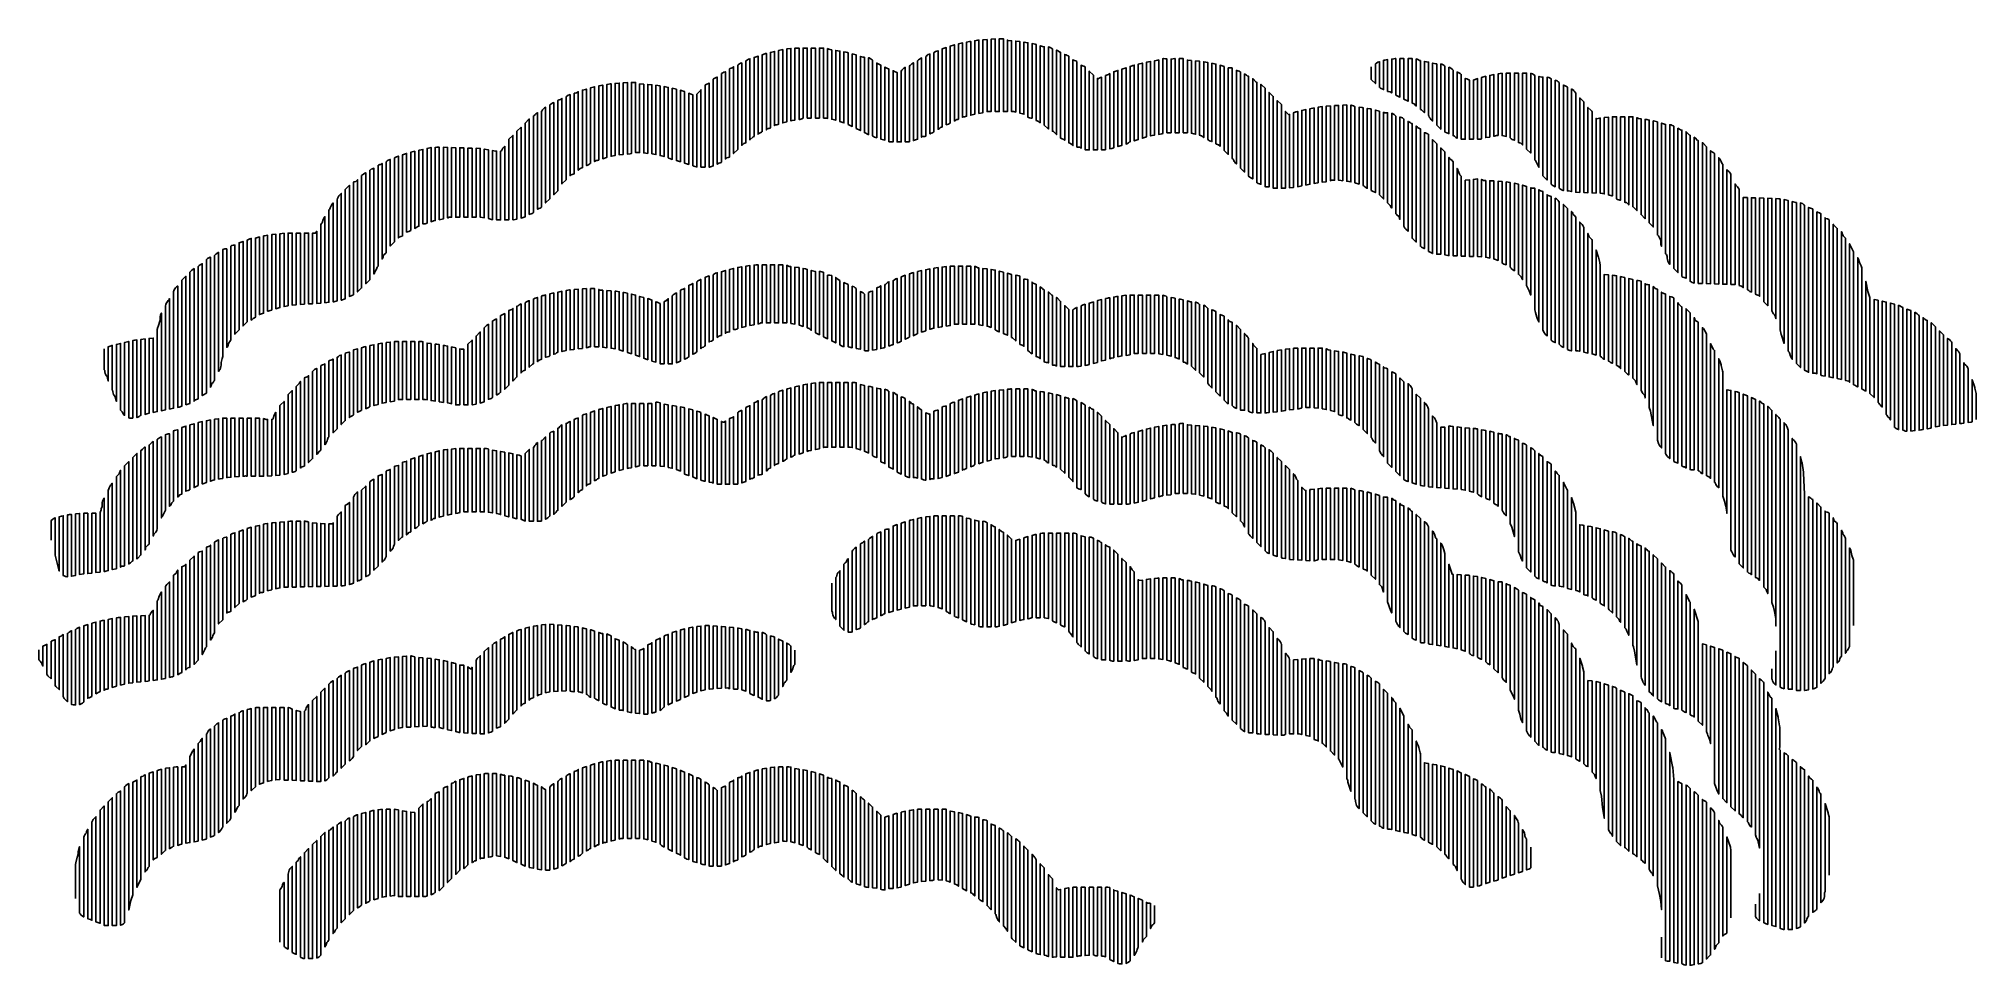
# Model space of a CAD drawing. Extents: x -6 to 1890, y -8 to 898.
import ezdxf

# ---------------------------------------------------------------- set-up
doc = ezdxf.new("R2010")
doc.units = 0
doc.layers.add('PECAS_2D', color=3, linetype='Continuous')

msp = doc.modelspace()

# ---------------------------------------------------------------- linework, layer by layer
at = {"layer": 'PECAS_2D'}
for points in [[(1769.578, 324.649), (1769.578, 387.832), (1769.362, 388.696), (1769.167, 389.367), (1767.985, 392.913), (1766.777, 397.744), (1766.411, 398.882), (1765.895, 399.971), (1765.578, 400.461), (1765.578, 381.042), (1765.578, 379.748), (1765.578, 377.159), (1765.578, 374.569), (1765.578, 373.275), (1765.578, 371.98), (1765.578, 369.391), (1765.578, 368.097), (1765.578, 366.802), (1765.578, 364.213), (1765.578, 362.918), (1765.578, 361.624), (1765.578, 360.329), (1765.578, 359.035), (1765.578, 357.74), (1765.578, 356.446), (1765.578, 355.151), (1765.578, 353.856), (1765.578, 352.562), (1765.578, 351.267), (1765.578, 349.973), (1765.578, 348.678), (1765.578, 346.089), (1765.578, 344.794), (1765.578, 343.5), (1765.578, 342.205), (1765.578, 340.911), (1765.578, 339.616), (1765.578, 338.322), (1765.578, 337.027), (1765.578, 335.733), (1765.578, 334.438), (1765.578, 333.143), (1765.578, 331.849), (1765.578, 330.554), (1765.578, 329.26), (1765.578, 327.965), (1765.578, 326.671), (1765.578, 325.376), (1765.578, 324.082), (1765.578, 322.787), (1765.578, 304.663), (1765.401, 303.829), (1764.952, 302.608), (1764.334, 301.463), (1763.568, 300.428), (1762.682, 299.529), (1762.131, 298.245), (1761.578, 297.365), (1761.578, 306.384), (1761.578, 307.673), (1761.578, 308.961), (1761.578, 310.25), (1761.578, 311.538), (1761.578, 312.827), (1761.578, 314.115), (1761.578, 315.404), (1761.578, 316.692), (1761.578, 317.98), (1761.578, 319.269), (1761.578, 320.557), (1761.578, 323.134), (1761.578, 324.423), (1761.578, 325.711), (1761.578, 327), (1761.578, 328.288), (1761.578, 329.577), (1761.578, 330.865), (1761.578, 332.153), (1761.578, 333.442), (1761.578, 334.73), (1761.578, 336.019), (1761.578, 337.307), (1761.578, 338.596), (1761.578, 339.884), (1761.578, 341.173), (1761.578, 342.461), (1761.578, 343.749), (1761.578, 345.038), (1761.578, 346.326), (1761.578, 347.615), (1761.578, 350.192), (1761.578, 351.48), (1761.578, 352.769), (1761.578, 354.057), (1761.578, 355.345), (1761.578, 357.922), (1761.578, 360.499), (1761.578, 361.788), (1761.578, 364.365), (1761.578, 366.941), (1761.578, 369.518), (1761.578, 372.095), (1761.578, 374.672), (1761.578, 377.249), (1761.578, 379.826), (1761.578, 382.403), (1761.578, 384.98), (1761.578, 387.557), (1761.578, 390.134), (1761.578, 393.999), (1761.578, 395.287), (1761.578, 409.46), (1761.552, 409.584), (1761.167, 410.697), (1760.639, 411.755), (1759.981, 412.732), (1759.203, 413.615), (1758.967, 414.754), (1758.582, 415.867), (1758.054, 416.926), (1757.578, 417.632), (1757.578, 405.924), (1757.578, 404.623), (1757.578, 402.022), (1757.578, 399.42), (1757.578, 396.818), (1757.578, 394.216), (1757.578, 391.615), (1757.578, 389.013), (1757.578, 386.411), (1757.578, 383.809), (1757.578, 381.208), (1757.578, 378.606), (1757.578, 376.004), (1757.578, 373.402), (1757.578, 370.801), (1757.578, 368.199), (1757.578, 365.597), (1757.578, 362.995), (1757.578, 361.694), (1757.578, 359.093), (1757.578, 356.491), (1757.578, 355.19), (1757.578, 352.588), (1757.578, 349.987), (1757.578, 348.686), (1757.578, 347.385), (1757.578, 346.084), (1757.578, 344.783), (1757.578, 343.482), (1757.578, 342.181), (1757.578, 340.88), (1757.578, 339.58), (1757.578, 338.279), (1757.578, 335.677), (1757.578, 334.376), (1757.578, 333.075), (1757.578, 331.774), (1757.578, 330.473), (1757.578, 329.173), (1757.578, 327.872), (1757.578, 326.571), (1757.578, 325.27), (1757.578, 323.969), (1757.578, 322.668), (1757.578, 321.367), (1757.578, 320.066), (1757.578, 318.766), (1757.578, 317.465), (1757.578, 316.164), (1757.578, 314.863), (1757.578, 313.562), (1757.578, 312.261), (1757.578, 310.96), (1757.578, 309.659), (1757.578, 307.058), (1757.578, 305.757), (1757.578, 304.456), (1757.578, 303.155), (1757.578, 301.854), (1757.578, 300.553), (1757.578, 299.252), (1757.578, 297.952), (1757.578, 294.049), (1756.854, 293.676), (1756.241, 291.836), (1755.696, 290.544), (1754.954, 289.344), (1754.042, 288.279), (1753.578, 287.815), (1753.578, 293.013), (1753.578, 294.312), (1753.578, 295.612), (1753.578, 296.911), (1753.578, 298.211), (1753.578, 299.51), (1753.578, 300.81), (1753.578, 302.109), (1753.578, 303.409), (1753.578, 304.708), (1753.578, 306.008), (1753.578, 307.308), (1753.578, 309.907), (1753.578, 311.206), (1753.578, 312.506), (1753.578, 313.805), (1753.578, 315.105), (1753.578, 316.404), (1753.578, 317.704), (1753.578, 319.003), (1753.578, 320.303), (1753.578, 321.602), (1753.578, 322.902), (1753.578, 324.201), (1753.578, 325.501), (1753.578, 326.8), (1753.578, 328.1), (1753.578, 329.399), (1753.578, 330.699), (1753.578, 331.998), (1753.578, 333.298), (1753.578, 334.598), (1753.578, 335.897), (1753.578, 338.496), (1753.578, 339.796), (1753.578, 341.095), (1753.578, 342.395), (1753.578, 343.694), (1753.578, 344.994), (1753.578, 347.593), (1753.578, 350.192), (1753.578, 352.791), (1753.578, 355.39), (1753.578, 357.989), (1753.578, 360.588), (1753.578, 363.187), (1753.578, 365.786), (1753.578, 368.385), (1753.578, 370.984), (1753.578, 373.583), (1753.578, 376.182), (1753.578, 378.781), (1753.578, 381.38), (1753.578, 383.979), (1753.578, 386.578), (1753.578, 389.177), (1753.578, 391.776), (1753.578, 394.375), (1753.578, 396.975), (1753.578, 399.574), (1753.578, 402.173), (1753.578, 404.772), (1753.578, 407.371), (1753.578, 409.97), (1753.578, 412.569), (1753.578, 413.868), (1753.578, 424.264), (1752.825, 425.163), (1751.793, 426.071), (1750.656, 426.802), (1749.778, 429.438), (1749.578, 429.925), (1749.578, 419.581), (1749.578, 418.288), (1749.578, 415.702), (1749.578, 413.116), (1749.578, 410.53), (1749.578, 407.944), (1749.578, 405.358), (1749.578, 402.772), (1749.578, 400.186), (1749.578, 397.6), (1749.578, 395.014), (1749.578, 392.428), (1749.578, 389.842), (1749.578, 387.256), (1749.578, 384.67), (1749.578, 382.084), (1749.578, 379.498), (1749.578, 376.912), (1749.578, 374.326), (1749.578, 371.74), (1749.578, 369.154), (1749.578, 366.568), (1749.578, 363.982), (1749.578, 361.395), (1749.578, 358.809), (1749.578, 356.223), (1749.578, 353.637), (1749.578, 351.051), (1749.578, 348.465), (1749.578, 345.879), (1749.578, 343.293), (1749.578, 340.707), (1749.578, 338.121), (1749.578, 335.535), (1749.578, 332.949), (1749.578, 331.656), (1749.578, 330.363), (1749.578, 329.07), (1749.578, 327.777), (1749.578, 326.484), (1749.578, 323.898), (1749.578, 322.605), (1749.578, 321.312), (1749.578, 320.019), (1749.578, 318.726), (1749.578, 317.433), (1749.578, 316.14), (1749.578, 314.847), (1749.578, 313.554), (1749.578, 312.261), (1749.578, 310.968), (1749.578, 309.675), (1749.578, 308.382), (1749.578, 307.089), (1749.578, 305.796), (1749.578, 304.503), (1749.578, 303.21), (1749.578, 301.917), (1749.578, 300.624), (1749.578, 299.331), (1749.578, 298.038), (1749.578, 296.745), (1749.578, 295.452), (1749.578, 294.159), (1749.578, 292.866), (1749.578, 291.573), (1749.578, 290.28), (1749.578, 288.987), (1749.578, 283.815), (1748.862, 283.099), (1748.609, 281.9), (1748.186, 280.718), (1747.594, 279.59), (1746.846, 278.551), (1745.964, 277.631), (1745.578, 277.327), (1745.578, 283.821), (1745.578, 285.12), (1745.578, 286.419), (1745.578, 287.717), (1745.578, 289.016), (1745.578, 290.315), (1745.578, 291.614), (1745.578, 292.913), (1745.578, 294.212), (1745.578, 295.51), (1745.578, 296.809), (1745.578, 299.407), (1745.578, 300.706), (1745.578, 302.005), (1745.578, 303.303), (1745.578, 304.602), (1745.578, 305.901), (1745.578, 307.2), (1745.578, 308.499), (1745.578, 309.798), (1745.578, 311.096), (1745.578, 312.395), (1745.578, 313.694), (1745.578, 314.993), (1745.578, 316.292), (1745.578, 317.59), (1745.578, 318.889), (1745.578, 320.188), (1745.578, 321.487), (1745.578, 322.786), (1745.578, 325.383), (1745.578, 326.682), (1745.578, 327.981), (1745.578, 329.28), (1745.578, 330.579), (1745.578, 333.176), (1745.578, 335.774), (1745.578, 338.372), (1745.578, 340.969), (1745.578, 343.567), (1745.578, 346.165), (1745.578, 348.762), (1745.578, 351.36), (1745.578, 353.958), (1745.578, 356.555), (1745.578, 359.153), (1745.578, 361.751), (1745.578, 364.348), (1745.578, 366.946), (1745.578, 369.544), (1745.578, 372.141), (1745.578, 374.739), (1745.578, 378.636), (1745.578, 381.233), (1745.578, 383.831), (1745.578, 386.428), (1745.578, 389.026), (1745.578, 391.624), (1745.578, 394.221), (1745.578, 396.819), (1745.578, 399.417), (1745.578, 402.014), (1745.578, 404.612), (1745.578, 407.21), (1745.578, 409.807), (1745.578, 412.405), (1745.578, 415.003), (1745.578, 417.6), (1745.578, 420.198), (1745.578, 422.796), (1745.578, 424.095), (1745.578, 425.393), (1745.578, 434.485), (1744.79, 434.898), (1743.61, 435.32), (1742.409, 435.58), (1741.578, 436.411), (1741.578, 429.965), (1741.578, 428.676), (1741.578, 426.097), (1741.578, 423.519), (1741.578, 419.652), (1741.578, 417.073), (1741.578, 414.495), (1741.578, 411.917), (1741.578, 409.338), (1741.578, 406.76), (1741.578, 404.181), (1741.578, 401.603), (1741.578, 399.025), (1741.578, 396.446), (1741.578, 393.868), (1741.578, 391.29), (1741.578, 388.711), (1741.578, 386.133), (1741.578, 383.555), (1741.578, 380.976), (1741.578, 378.398), (1741.578, 375.82), (1741.578, 373.241), (1741.578, 370.663), (1741.578, 368.085), (1741.578, 365.506), (1741.578, 361.639), (1741.578, 359.061), (1741.578, 357.771), (1741.578, 356.482), (1741.578, 353.904), (1741.578, 351.325), (1741.578, 350.036), (1741.578, 344.88), (1741.578, 343.59), (1741.578, 341.012), (1741.578, 339.723), (1741.578, 312.65), (1741.578, 311.361), (1741.578, 310.072), (1741.578, 308.783), (1741.578, 306.205), (1741.578, 301.048), (1741.578, 299.759), (1741.578, 298.47), (1741.578, 297.18), (1741.578, 294.602), (1741.578, 293.313), (1741.578, 292.024), (1741.578, 290.734), (1741.578, 289.445), (1741.578, 288.156), (1741.578, 286.867), (1741.578, 285.578), (1741.578, 284.289), (1741.578, 282.999), (1741.578, 281.71), (1741.578, 280.421), (1741.578, 279.132), (1741.578, 277.843), (1741.578, 272.686), (1741.477, 272.447), (1740.736, 271.247), (1739.824, 270.183), (1737.578, 267.937), (1737.578, 273.124), (1737.578, 274.421), (1737.578, 275.718), (1737.578, 277.014), (1737.578, 278.311), (1737.578, 279.608), (1737.578, 280.905), (1737.578, 282.202), (1737.578, 283.498), (1737.578, 286.092), (1737.578, 287.389), (1737.578, 288.686), (1737.578, 361.306), (1737.578, 362.603), (1737.578, 363.9), (1737.578, 365.197), (1737.578, 366.493), (1737.578, 367.79), (1737.578, 369.087), (1737.578, 370.384), (1737.578, 371.681), (1737.578, 374.274), (1737.578, 376.868), (1737.578, 379.461), (1737.578, 382.055), (1737.578, 384.648), (1737.578, 387.242), (1737.578, 389.836), (1737.578, 392.429), (1737.578, 395.023), (1737.578, 397.616), (1737.578, 400.21), (1737.578, 402.804), (1737.578, 405.397), (1737.578, 407.991), (1737.578, 410.584), (1737.578, 413.178), (1737.578, 417.068), (1737.578, 419.662), (1737.578, 422.256), (1737.578, 424.849), (1737.578, 427.443), (1737.578, 430.036), (1737.578, 432.63), (1737.578, 433.927), (1737.578, 440.411), (1733.578, 444.411), (1733.578, 437.925), (1733.578, 436.628), (1733.578, 434.033), (1733.578, 431.439), (1733.578, 428.844), (1733.578, 426.25), (1733.578, 423.655), (1733.578, 421.061), (1733.578, 418.467), (1733.578, 415.872), (1733.578, 413.278), (1733.578, 410.683), (1733.578, 408.089), (1733.578, 405.495), (1733.578, 402.9), (1733.578, 400.306), (1733.578, 397.711), (1733.578, 395.117), (1733.578, 392.523), (1733.578, 389.928), (1733.578, 387.334), (1733.578, 384.739), (1733.578, 382.145), (1733.578, 380.848), (1733.578, 379.551), (1733.578, 378.253), (1733.578, 376.956), (1733.578, 375.659), (1733.578, 374.362), (1733.578, 373.065), (1733.578, 275.774), (1733.578, 274.477), (1733.578, 273.18), (1733.578, 271.883), (1733.578, 270.585), (1733.578, 269.288), (1733.578, 264.099), (1732.512, 263.424), (1731.284, 262.879), (1730.003, 262.523), (1729.578, 262.438), (1729.578, 266.324), (1729.578, 267.62), (1729.578, 268.915), (1729.578, 270.21), (1729.578, 271.506), (1729.578, 272.801), (1729.578, 382.902), (1729.578, 384.197), (1729.578, 385.493), (1729.578, 386.788), (1729.578, 388.083), (1729.578, 389.379), (1729.578, 390.674), (1729.578, 393.265), (1729.578, 395.855), (1729.578, 398.446), (1729.578, 401.036), (1729.578, 403.627), (1729.578, 406.218), (1729.578, 408.808), (1729.578, 411.399), (1729.578, 413.989), (1729.578, 416.58), (1729.578, 419.171), (1729.578, 421.761), (1729.578, 424.352), (1729.578, 426.943), (1729.578, 429.533), (1729.578, 432.124), (1729.578, 434.714), (1729.578, 437.305), (1729.578, 439.896), (1729.578, 441.191), (1729.578, 447.667), (1728.574, 448.098), (1727.73, 448.935), (1726.776, 449.661), (1725.734, 450.256), (1725.578, 450.319), (1725.578, 443.857), (1725.578, 442.565), (1725.578, 439.98), (1725.578, 437.396), (1725.578, 434.811), (1725.578, 430.934), (1725.578, 428.349), (1725.578, 425.765), (1725.578, 423.18), (1725.578, 420.595), (1725.578, 418.011), (1725.578, 415.426), (1725.578, 412.841), (1725.578, 410.257), (1725.578, 407.672), (1725.578, 405.087), (1725.578, 402.503), (1725.578, 399.918), (1725.578, 397.333), (1725.578, 396.041), (1725.578, 394.749), (1725.578, 393.456), (1725.578, 392.164), (1725.578, 389.579), (1725.578, 388.287), (1725.578, 271.977), (1725.578, 270.685), (1725.578, 269.392), (1725.578, 268.1), (1725.578, 266.808), (1725.578, 265.515), (1725.578, 261.638), (1723.54, 261.231), (1721.755, 261.054), (1721.578, 261.054), (1721.578, 264.948), (1721.578, 266.245), (1721.578, 267.543), (1721.578, 268.841), (1721.578, 270.139), (1721.578, 271.437), (1721.578, 393.43), (1721.578, 396.025), (1721.578, 397.323), (1721.578, 398.621), (1721.578, 399.919), (1721.578, 401.216), (1721.578, 403.812), (1721.578, 406.408), (1721.578, 409.003), (1721.578, 411.599), (1721.578, 414.194), (1721.578, 416.79), (1721.578, 419.386), (1721.578, 421.981), (1721.578, 424.577), (1721.578, 427.172), (1721.578, 429.768), (1721.578, 432.364), (1721.578, 436.257), (1721.578, 438.853), (1721.578, 441.448), (1721.578, 444.044), (1721.578, 445.342), (1721.578, 446.639), (1721.578, 453.128), (1720.502, 473.572), (1720.423, 474.381), (1719.13, 483.429), (1718.95, 484.349), (1717.658, 489.52), (1717.578, 489.793), (1717.578, 448.439), (1717.578, 447.147), (1717.578, 443.27), (1717.578, 440.685), (1717.578, 438.101), (1717.578, 435.516), (1717.578, 432.932), (1717.578, 430.347), (1717.578, 427.762), (1717.578, 425.178), (1717.578, 422.593), (1717.578, 420.008), (1717.578, 417.424), (1717.578, 414.839), (1717.578, 412.255), (1717.578, 408.378), (1717.578, 405.793), (1717.578, 404.501), (1717.578, 403.208), (1717.578, 401.916), (1717.578, 400.624), (1717.578, 399.331), (1717.578, 271.393), (1717.578, 270.1), (1717.578, 268.808), (1717.578, 267.516), (1717.578, 266.223), (1717.578, 264.931), (1717.578, 261.054), (1714, 261.054), (1713.578, 261.082), (1713.578, 264.966), (1713.578, 266.26), (1713.578, 267.554), (1713.578, 268.849), (1713.578, 270.143), (1713.578, 271.438), (1713.578, 274.026), (1713.578, 403.466), (1713.578, 404.76), (1713.578, 406.054), (1713.578, 407.349), (1713.578, 408.643), (1713.578, 411.232), (1713.578, 413.821), (1713.578, 416.41), (1713.578, 420.293), (1713.578, 422.881), (1713.578, 425.47), (1713.578, 428.059), (1713.578, 430.648), (1713.578, 433.237), (1713.578, 435.825), (1713.578, 438.414), (1713.578, 443.592), (1713.578, 444.886), (1713.578, 446.181), (1713.578, 447.475), (1713.578, 448.769), (1713.578, 451.358), (1713.578, 452.652), (1713.578, 453.947), (1713.578, 455.241), (1713.578, 456.536), (1713.578, 457.83), (1713.578, 459.124), (1713.578, 460.419), (1713.578, 461.713), (1713.578, 464.302), (1713.578, 465.596), (1713.578, 466.891), (1713.578, 468.185), (1713.578, 469.48), (1713.578, 470.774), (1713.578, 472.068), (1713.578, 473.363), (1713.578, 474.657), (1713.578, 475.952), (1713.578, 477.246), (1713.578, 478.54), (1713.578, 479.835), (1713.578, 481.129), (1713.578, 482.423), (1713.578, 483.718), (1713.578, 501.839), (1713.04, 503.116), (1712.298, 504.316), (1711.386, 505.381), (1709.845, 506.922), (1709.578, 507.456), (1709.578, 497.13), (1709.578, 495.84), (1709.578, 494.549), (1709.578, 491.967), (1709.578, 489.386), (1709.578, 488.095), (1709.578, 485.514), (1709.578, 482.932), (1709.578, 481.642), (1709.578, 480.351), (1709.578, 479.06), (1709.578, 477.769), (1709.578, 476.479), (1709.578, 475.188), (1709.578, 473.897), (1709.578, 472.607), (1709.578, 470.025), (1709.578, 468.734), (1709.578, 467.444), (1709.578, 466.153), (1709.578, 464.862), (1709.578, 463.571), (1709.578, 462.281), (1709.578, 460.99), (1709.578, 459.699), (1709.578, 458.408), (1709.578, 457.118), (1709.578, 455.827), (1709.578, 454.536), (1709.578, 453.246), (1709.578, 451.955), (1709.578, 450.664), (1709.578, 449.373), (1709.578, 448.083), (1709.578, 445.501), (1709.578, 442.92), (1709.578, 441.629), (1709.578, 440.338), (1709.578, 439.048), (1709.578, 437.757), (1709.578, 436.466), (1709.578, 433.885), (1709.578, 430.012), (1709.578, 427.431), (1709.578, 424.849), (1709.578, 422.268), (1709.578, 419.687), (1709.578, 417.105), (1709.578, 414.524), (1709.578, 413.233), (1709.578, 411.942), (1709.578, 410.651), (1709.578, 409.361), (1709.578, 408.07), (1709.578, 406.779), (1709.578, 272.543), (1709.578, 271.253), (1709.578, 269.962), (1709.578, 268.671), (1709.578, 267.38), (1709.578, 266.09), (1709.578, 262.217), (1709.325, 262.347), (1705.578, 262.347), (1705.578, 266.222), (1705.578, 267.513), (1705.578, 268.805), (1705.578, 270.096), (1705.578, 271.388), (1705.578, 280.429), (1705.578, 297.22), (1705.578, 299.803), (1705.578, 332.094), (1705.578, 333.385), (1705.578, 410.882), (1705.578, 412.174), (1705.578, 413.465), (1705.578, 414.757), (1705.578, 416.049), (1705.578, 418.632), (1705.578, 421.215), (1705.578, 423.798), (1705.578, 426.381), (1705.578, 430.256), (1705.578, 431.548), (1705.578, 432.839), (1705.578, 434.131), (1705.578, 435.423), (1705.578, 436.714), (1705.578, 438.006), (1705.578, 440.589), (1705.578, 441.881), (1705.578, 443.172), (1705.578, 444.464), (1705.578, 447.047), (1705.578, 448.339), (1705.578, 449.63), (1705.578, 450.922), (1705.578, 452.214), (1705.578, 453.505), (1705.578, 454.797), (1705.578, 456.088), (1705.578, 457.38), (1705.578, 458.672), (1705.578, 459.963), (1705.578, 461.255), (1705.578, 462.547), (1705.578, 463.838), (1705.578, 465.13), (1705.578, 466.421), (1705.578, 467.713), (1705.578, 469.005), (1705.578, 471.588), (1705.578, 474.171), (1705.578, 476.754), (1705.578, 478.046), (1705.578, 480.629), (1705.578, 483.212), (1705.578, 484.504), (1705.578, 487.087), (1705.578, 489.67), (1705.578, 492.254), (1705.578, 494.837), (1705.578, 497.42), (1705.578, 500.003), (1705.578, 502.586), (1705.578, 505.17), (1705.578, 506.461), (1705.578, 515.503), (1704.536, 518.628), (1703.988, 519.927), (1703.23, 521.147), (1702.282, 522.24), (1701.578, 522.83), (1701.578, 513.768), (1701.578, 512.474), (1701.578, 509.884), (1701.578, 507.295), (1701.578, 504.706), (1701.578, 502.117), (1701.578, 499.528), (1701.578, 496.938), (1701.578, 494.349), (1701.578, 491.76), (1701.578, 489.171), (1701.578, 486.582), (1701.578, 483.992), (1701.578, 481.403), (1701.578, 478.814), (1701.578, 476.225), (1701.578, 474.93), (1701.578, 472.341), (1701.578, 471.046), (1701.578, 468.457), (1701.578, 467.163), (1701.578, 464.573), (1701.578, 463.279), (1701.578, 461.984), (1701.578, 460.69), (1701.578, 459.395), (1701.578, 458.1), (1701.578, 456.806), (1701.578, 455.511), (1701.578, 452.922), (1701.578, 451.628), (1701.578, 450.333), (1701.578, 449.038), (1701.578, 447.744), (1701.578, 446.449), (1701.578, 445.155), (1701.578, 443.86), (1701.578, 442.565), (1701.578, 441.271), (1701.578, 439.976), (1701.578, 438.682), (1701.578, 437.387), (1701.578, 436.092), (1701.578, 434.798), (1701.578, 433.503), (1701.578, 432.209), (1701.578, 430.914), (1701.578, 429.619), (1701.578, 428.325), (1701.578, 427.03), (1701.578, 425.736), (1701.578, 421.852), (1701.578, 419.263), (1701.578, 417.968), (1701.578, 416.673), (1701.578, 415.379), (1701.578, 414.084), (1701.578, 345.47), (1701.578, 344.176), (1701.578, 342.881), (1701.578, 340.292), (1701.578, 338.997), (1701.578, 337.703), (1701.578, 332.524), (1701.578, 331.23), (1701.578, 329.935), (1701.578, 328.641), (1701.578, 300.159), (1701.578, 298.865), (1701.578, 297.57), (1701.578, 296.276), (1701.578, 292.392), (1701.578, 291.097), (1701.578, 289.803), (1701.578, 285.919), (1701.578, 284.624), (1701.578, 283.33), (1701.578, 274.267), (1701.578, 272.973), (1701.578, 271.678), (1701.578, 270.384), (1701.578, 269.089), (1701.578, 267.794), (1701.578, 262.616), (1700.888, 262.779), (1699.589, 263.307), (1697.578, 264.313), (1697.578, 269.501), (1697.578, 270.798), (1697.578, 272.094), (1697.578, 273.391), (1697.578, 274.688), (1697.578, 279.876), (1697.578, 281.173), (1697.578, 282.47), (1697.578, 283.767), (1697.578, 285.063), (1697.578, 286.36), (1697.578, 342.127), (1697.578, 343.424), (1697.578, 344.72), (1697.578, 346.017), (1697.578, 347.314), (1697.578, 348.611), (1697.578, 349.908), (1697.578, 351.205), (1697.578, 352.502), (1697.578, 353.799), (1697.578, 355.096), (1697.578, 356.392), (1697.578, 357.689), (1697.578, 358.986), (1697.578, 416.05), (1697.578, 417.346), (1697.578, 418.643), (1697.578, 419.94), (1697.578, 421.237), (1697.578, 422.534), (1697.578, 423.831), (1697.578, 425.128), (1697.578, 426.425), (1697.578, 427.722), (1697.578, 429.018), (1697.578, 430.315), (1697.578, 431.612), (1697.578, 432.909), (1697.578, 434.206), (1697.578, 435.503), (1697.578, 436.8), (1697.578, 438.097), (1697.578, 439.394), (1697.578, 440.691), (1697.578, 441.987), (1697.578, 443.284), (1697.578, 444.581), (1697.578, 445.878), (1697.578, 447.175), (1697.578, 448.472), (1697.578, 449.769), (1697.578, 451.066), (1697.578, 452.363), (1697.578, 453.659), (1697.578, 456.253), (1697.578, 458.847), (1697.578, 460.144), (1697.578, 461.441), (1697.578, 464.035), (1697.578, 465.331), (1697.578, 467.925), (1697.578, 470.519), (1697.578, 473.113), (1697.578, 475.707), (1697.578, 478.3), (1697.578, 479.597), (1697.578, 482.191), (1697.578, 484.785), (1697.578, 487.379), (1697.578, 489.972), (1697.578, 492.566), (1697.578, 495.16), (1697.578, 497.754), (1697.578, 500.348), (1697.578, 502.941), (1697.578, 505.535), (1697.578, 508.129), (1697.578, 510.723), (1697.578, 513.317), (1697.578, 515.91), (1697.578, 518.504), (1697.578, 526.285), (1697.098, 527.13), (1696.526, 527.923), (1695.875, 528.648), (1693.578, 530.945), (1693.578, 524.475), (1693.578, 523.181), (1693.578, 520.594), (1693.578, 518.006), (1693.578, 515.418), (1693.578, 512.83), (1693.578, 510.242), (1693.578, 507.655), (1693.578, 503.773), (1693.578, 501.185), (1693.578, 498.597), (1693.578, 496.009), (1693.578, 493.422), (1693.578, 490.834), (1693.578, 488.246), (1693.578, 485.658), (1693.578, 483.07), (1693.578, 480.483), (1693.578, 477.895), (1693.578, 475.307), (1693.578, 472.719), (1693.578, 470.131), (1693.578, 467.544), (1693.578, 464.956), (1693.578, 462.368), (1693.578, 459.78), (1693.578, 458.486), (1693.578, 457.192), (1693.578, 455.899), (1693.578, 453.311), (1693.578, 452.017), (1693.578, 449.429), (1693.578, 448.135), (1693.578, 446.841), (1693.578, 445.547), (1693.578, 444.253), (1693.578, 442.96), (1693.578, 422.257), (1693.578, 420.963), (1693.578, 419.669), (1693.578, 365.326), (1693.578, 364.032), (1693.578, 362.738), (1693.578, 361.444), (1693.578, 360.15), (1693.578, 358.856), (1693.578, 357.562), (1693.578, 356.268), (1693.578, 354.974), (1693.578, 353.68), (1693.578, 352.387), (1693.578, 323.921), (1693.295, 331.273), (1692.157, 338.101), (1691.037, 342.579), (1689.578, 346.958), (1689.578, 359.923), (1689.578, 361.219), (1689.578, 362.516), (1689.578, 363.812), (1689.578, 365.109), (1689.578, 366.405), (1689.578, 367.701), (1689.578, 368.998), (1689.578, 370.294), (1689.578, 461.047), (1689.578, 462.343), (1689.578, 463.639), (1689.578, 464.936), (1689.578, 466.232), (1689.578, 467.529), (1689.578, 468.825), (1689.578, 470.122), (1689.578, 471.418), (1689.578, 472.715), (1689.578, 475.308), (1689.578, 477.9), (1689.578, 480.493), (1689.578, 483.086), (1689.578, 485.679), (1689.578, 488.272), (1689.578, 490.865), (1689.578, 493.458), (1689.578, 496.051), (1689.578, 498.644), (1689.578, 501.237), (1689.578, 503.83), (1689.578, 506.423), (1689.578, 509.016), (1689.578, 511.608), (1689.578, 514.201), (1689.578, 516.794), (1689.578, 519.387), (1689.578, 521.98), (1689.578, 524.573), (1689.578, 527.166), (1689.578, 528.462), (1689.578, 534.945), (1685.578, 538.945), (1685.578, 531.205), (1685.578, 529.915), (1685.578, 527.335), (1685.578, 524.755), (1685.578, 522.175), (1685.578, 519.595), (1685.578, 517.015), (1685.578, 514.435), (1685.578, 510.565), (1685.578, 507.985), (1685.578, 505.405), (1685.578, 502.826), (1685.578, 500.246), (1685.578, 497.666), (1685.578, 495.086), (1685.578, 492.506), (1685.578, 489.926), (1685.578, 487.346), (1685.578, 484.766), (1685.578, 482.186), (1685.578, 480.896), (1685.578, 479.606), (1685.578, 478.316), (1685.578, 477.026), (1685.578, 475.736), (1685.578, 474.446), (1685.578, 473.156), (1685.578, 376.408), (1685.578, 375.118), (1685.578, 373.828), (1685.578, 372.538), (1685.578, 371.248), (1685.578, 369.958), (1685.578, 368.668), (1685.578, 367.378), (1685.578, 366.089), (1685.578, 355.769), (1685.179, 356.567), (1684.685, 357.759), (1684.072, 359.599), (1681.578, 362.093), (1681.578, 371.184), (1681.578, 372.483), (1681.578, 373.782), (1681.578, 375.08), (1681.578, 376.379), (1681.578, 377.678), (1681.578, 380.275), (1681.578, 481.578), (1681.578, 482.876), (1681.578, 484.175), (1681.578, 485.474), (1681.578, 486.773), (1681.578, 488.071), (1681.578, 489.37), (1681.578, 491.968), (1681.578, 494.565), (1681.578, 497.163), (1681.578, 499.76), (1681.578, 502.358), (1681.578, 504.955), (1681.578, 507.553), (1681.578, 510.15), (1681.578, 512.748), (1681.578, 515.345), (1681.578, 517.943), (1681.578, 520.54), (1681.578, 523.138), (1681.578, 525.735), (1681.578, 528.333), (1681.578, 530.93), (1681.578, 533.528), (1681.578, 534.826), (1681.578, 541.32), (1680.137, 541.8), (1679.071, 542.867), (1678.006, 543.779), (1677.578, 544.043), (1677.578, 537.596), (1677.578, 536.307), (1677.578, 533.728), (1677.578, 531.149), (1677.578, 528.57), (1677.578, 525.991), (1677.578, 523.412), (1677.578, 520.833), (1677.578, 518.254), (1677.578, 515.675), (1677.578, 513.096), (1677.578, 510.518), (1677.578, 507.939), (1677.578, 505.36), (1677.578, 502.781), (1677.578, 498.912), (1677.578, 496.334), (1677.578, 493.755), (1677.578, 492.465), (1677.578, 489.886), (1677.578, 488.597), (1677.578, 382.862), (1677.578, 381.573), (1677.578, 380.283), (1677.578, 378.994), (1677.578, 377.704), (1677.578, 376.415), (1677.578, 375.125), (1677.578, 373.836), (1677.578, 368.678), (1675.476, 370.78), (1673.578, 371.417), (1673.578, 377.872), (1673.578, 379.163), (1673.578, 380.454), (1673.578, 381.745), (1673.578, 383.037), (1673.578, 384.328), (1673.578, 393.365), (1673.578, 494.068), (1673.578, 495.359), (1673.578, 496.65), (1673.578, 497.941), (1673.578, 499.232), (1673.578, 501.814), (1673.578, 504.396), (1673.578, 506.978), (1673.578, 509.56), (1673.578, 512.143), (1673.578, 514.725), (1673.578, 517.307), (1673.578, 519.889), (1673.578, 522.471), (1673.578, 525.053), (1673.578, 527.635), (1673.578, 530.217), (1673.578, 532.8), (1673.578, 535.382), (1673.578, 537.964), (1673.578, 539.255), (1673.578, 540.546), (1673.578, 545.71), (1672.25, 546.153), (1669.578, 547.489), (1669.578, 542.314), (1669.578, 541.021), (1669.578, 538.433), (1669.578, 535.846), (1669.578, 533.258), (1669.578, 530.671), (1669.578, 528.084), (1669.578, 525.497), (1669.578, 521.616), (1669.578, 519.028), (1669.578, 516.441), (1669.578, 513.854), (1669.578, 511.266), (1669.578, 508.679), (1669.578, 506.092), (1669.578, 503.504), (1669.578, 502.211), (1669.578, 500.917), (1669.578, 499.623), (1669.578, 498.33), (1669.578, 388.368), (1669.578, 385.781), (1669.578, 384.487), (1669.578, 383.194), (1669.578, 381.9), (1669.578, 380.606), (1669.578, 374.138), (1668.831, 375.149), (1668.466, 375.271), (1667.174, 375.815), (1665.974, 376.557), (1665.578, 376.896), (1665.578, 384.671), (1665.578, 385.967), (1665.578, 387.263), (1665.578, 388.558), (1665.578, 389.854), (1665.578, 391.15), (1665.578, 392.446), (1665.578, 501.294), (1665.578, 502.59), (1665.578, 503.885), (1665.578, 505.181), (1665.578, 506.477), (1665.578, 507.773), (1665.578, 510.364), (1665.578, 512.956), (1665.578, 515.548), (1665.578, 518.139), (1665.578, 520.731), (1665.578, 523.322), (1665.578, 525.914), (1665.578, 528.506), (1665.578, 531.097), (1665.578, 533.689), (1665.578, 537.576), (1665.578, 540.168), (1665.578, 542.76), (1665.578, 544.055), (1665.578, 549.239), (1663.201, 550.031), (1661.578, 550.842), (1661.578, 545.65), (1661.578, 544.352), (1661.578, 541.756), (1661.578, 539.16), (1661.578, 536.564), (1661.578, 533.968), (1661.578, 531.372), (1661.578, 528.776), (1661.578, 526.18), (1661.578, 523.584), (1661.578, 520.988), (1661.578, 518.392), (1661.578, 515.796), (1661.578, 513.2), (1661.578, 510.603), (1661.578, 509.305), (1661.578, 508.007), (1661.578, 506.709), (1661.578, 401.569), (1661.578, 398.973), (1661.578, 397.675), (1661.578, 396.377), (1661.578, 395.079), (1661.578, 393.781), (1661.578, 391.184), (1661.578, 389.886), (1661.578, 388.588), (1661.578, 380.8), (1657.578, 384.8), (1657.578, 395.19), (1657.578, 396.489), (1657.578, 397.787), (1657.578, 399.086), (1657.578, 400.385), (1657.578, 401.684), (1657.578, 402.982), (1657.578, 404.281), (1657.578, 405.58), (1657.578, 406.879), (1657.578, 412.073), (1657.578, 413.372), (1657.578, 414.671), (1657.578, 436.749), (1657.578, 438.048), (1657.578, 509.478), (1657.578, 510.777), (1657.578, 512.076), (1657.578, 513.374), (1657.578, 515.972), (1657.578, 518.569), (1657.578, 521.167), (1657.578, 523.764), (1657.578, 526.362), (1657.578, 528.959), (1657.578, 531.556), (1657.578, 534.154), (1657.578, 536.751), (1657.578, 539.349), (1657.578, 541.946), (1657.578, 544.544), (1657.578, 545.842), (1657.578, 547.141), (1657.578, 552.336), (1656.125, 552.821), (1655.454, 553.016), (1653.578, 553.485), (1653.578, 548.298), (1653.578, 547.001), (1653.578, 544.407), (1653.578, 541.814), (1653.578, 539.22), (1653.578, 536.627), (1653.578, 534.033), (1653.578, 531.439), (1653.578, 528.846), (1653.578, 526.252), (1653.578, 523.659), (1653.578, 521.065), (1653.578, 518.471), (1653.578, 515.878), (1653.578, 514.581), (1653.578, 513.284), (1653.578, 511.987), (1653.578, 510.691), (1653.578, 453.632), (1653.578, 452.335), (1653.578, 448.444), (1653.578, 447.148), (1653.578, 443.257), (1653.578, 441.96), (1653.578, 440.664), (1653.578, 436.773), (1653.578, 435.476), (1653.578, 434.18), (1653.578, 414.728), (1653.578, 413.431), (1653.578, 412.134), (1653.578, 410.837), (1653.578, 391.385), (1653.276, 391.688), (1652.624, 392.413), (1652.053, 393.206), (1651.571, 394.053), (1650.278, 396.638), (1649.883, 397.551), (1649.578, 398.546), (1649.578, 445.319), (1649.578, 446.618), (1649.578, 447.917), (1649.578, 449.216), (1649.578, 450.516), (1649.578, 451.815), (1649.578, 453.114), (1649.578, 454.413), (1649.578, 455.713), (1649.578, 457.012), (1649.578, 458.311), (1649.578, 459.61), (1649.578, 464.807), (1649.578, 512.879), (1649.578, 514.179), (1649.578, 515.478), (1649.578, 516.777), (1649.578, 518.076), (1649.578, 520.675), (1649.578, 524.573), (1649.578, 527.171), (1649.578, 529.77), (1649.578, 532.368), (1649.578, 534.967), (1649.578, 537.565), (1649.578, 540.164), (1649.578, 542.762), (1649.578, 545.36), (1649.578, 547.959), (1649.578, 549.258), (1649.578, 554.455), (1645.578, 555.122), (1645.578, 549.919), (1645.578, 548.619), (1645.578, 546.017), (1645.578, 543.416), (1645.578, 540.815), (1645.578, 538.213), (1645.578, 535.612), (1645.578, 533.011), (1645.578, 530.409), (1645.578, 527.808), (1645.578, 525.207), (1645.578, 522.605), (1645.578, 520.004), (1645.578, 518.703), (1645.578, 517.403), (1645.578, 516.102), (1645.578, 514.801), (1645.578, 467.977), (1645.578, 466.676), (1645.578, 465.376), (1645.578, 464.075), (1645.578, 462.774), (1645.578, 461.474), (1645.578, 460.173), (1645.578, 458.872), (1645.578, 457.572), (1645.578, 456.271), (1645.578, 434.16), (1645.49, 435.75), (1644.366, 441.367), (1643.211, 445.988), (1641.578, 450.887), (1641.578, 462.547), (1641.578, 463.843), (1641.578, 465.138), (1641.578, 466.434), (1641.578, 467.73), (1641.578, 469.025), (1641.578, 470.321), (1641.578, 471.616), (1641.578, 472.912), (1641.578, 516.961), (1641.578, 518.257), (1641.578, 519.552), (1641.578, 520.848), (1641.578, 524.734), (1641.578, 527.326), (1641.578, 529.917), (1641.578, 532.508), (1641.578, 535.099), (1641.578, 537.69), (1641.578, 540.281), (1641.578, 542.872), (1641.578, 545.463), (1641.578, 549.35), (1641.578, 550.646), (1641.578, 572.67), (1641.394, 573.539), (1640.101, 578.71), (1639.906, 579.38), (1638.613, 583.258), (1638.119, 584.45), (1637.578, 585.533), (1637.578, 567.495), (1637.578, 566.207), (1637.578, 563.63), (1637.578, 561.053), (1637.578, 559.765), (1637.578, 558.476), (1637.578, 557.188), (1637.578, 555.899), (1637.578, 554.611), (1637.578, 553.323), (1637.578, 550.746), (1637.578, 549.457), (1637.578, 548.169), (1637.578, 546.881), (1637.578, 545.592), (1637.578, 544.304), (1637.578, 540.438), (1637.578, 537.862), (1637.578, 535.285), (1637.578, 532.708), (1637.578, 530.131), (1637.578, 527.554), (1637.578, 524.977), (1637.578, 522.401), (1637.578, 521.112), (1637.578, 519.824), (1637.578, 518.535), (1637.578, 477.306), (1637.578, 474.729), (1637.578, 473.441), (1637.578, 472.152), (1637.578, 470.864), (1637.578, 469.575), (1637.578, 468.287), (1637.578, 459.268), (1637.429, 459.364), (1636.396, 460.272), (1635.508, 461.332), (1634.795, 462.506), (1634.273, 463.753), (1634.151, 464.119), (1633.578, 464.528), (1633.578, 472.269), (1633.578, 473.559), (1633.578, 474.849), (1633.578, 476.139), (1633.578, 477.429), (1633.578, 478.719), (1633.578, 480.009), (1633.578, 518.709), (1633.578, 519.999), (1633.578, 521.289), (1633.578, 522.579), (1633.578, 525.159), (1633.578, 527.739), (1633.578, 530.319), (1633.578, 532.899), (1633.578, 536.769), (1633.578, 538.059), (1633.578, 539.349), (1633.578, 540.639), (1633.578, 541.929), (1633.578, 543.219), (1633.578, 544.509), (1633.578, 548.379), (1633.578, 549.669), (1633.578, 550.959), (1633.578, 553.539), (1633.578, 554.829), (1633.578, 557.409), (1633.578, 558.7), (1633.578, 559.99), (1633.578, 561.28), (1633.578, 563.86), (1633.578, 566.44), (1633.578, 569.02), (1633.578, 571.6), (1633.578, 572.89), (1633.578, 575.47), (1633.578, 578.05), (1633.578, 580.63), (1633.578, 581.92), (1633.578, 593.53), (1632.289, 594.819), (1629.578, 600.24), (1629.578, 591.195), (1629.578, 589.903), (1629.578, 587.318), (1629.578, 586.026), (1629.578, 583.441), (1629.578, 580.857), (1629.578, 578.273), (1629.578, 576.98), (1629.578, 574.396), (1629.578, 571.811), (1629.578, 569.227), (1629.578, 566.642), (1629.578, 564.058), (1629.578, 561.473), (1629.578, 560.181), (1629.578, 557.597), (1629.578, 555.012), (1629.578, 553.72), (1629.578, 551.136), (1629.578, 548.551), (1629.578, 547.259), (1629.578, 545.967), (1629.578, 544.674), (1629.578, 543.382), (1629.578, 542.09), (1629.578, 539.505), (1629.578, 538.213), (1629.578, 536.921), (1629.578, 535.629), (1629.578, 534.336), (1629.578, 533.044), (1629.578, 531.752), (1629.578, 530.46), (1629.578, 526.583), (1629.578, 523.999), (1629.578, 522.706), (1629.578, 521.414), (1629.578, 520.122), (1629.578, 482.647), (1629.578, 481.355), (1629.578, 480.063), (1629.578, 478.77), (1629.578, 477.478), (1629.578, 476.186), (1629.578, 474.894), (1629.578, 468.433), (1629.342, 468.696), (1628.76, 469.51), (1628.395, 469.631), (1627.103, 470.176), (1625.903, 470.918), (1625.578, 471.196), (1625.578, 476.361), (1625.578, 477.653), (1625.578, 478.944), (1625.578, 480.236), (1625.578, 481.527), (1625.578, 482.818), (1625.578, 520.268), (1625.578, 521.56), (1625.578, 522.851), (1625.578, 524.143), (1625.578, 526.725), (1625.578, 528.017), (1625.578, 529.308), (1625.578, 530.599), (1625.578, 531.891), (1625.578, 533.182), (1625.578, 535.765), (1625.578, 538.348), (1625.578, 539.639), (1625.578, 540.931), (1625.578, 542.222), (1625.578, 543.513), (1625.578, 546.096), (1625.578, 548.679), (1625.578, 549.97), (1625.578, 552.553), (1625.578, 555.136), (1625.578, 557.719), (1625.578, 560.301), (1625.578, 562.884), (1625.578, 565.467), (1625.578, 568.05), (1625.578, 570.632), (1625.578, 573.215), (1625.578, 575.798), (1625.578, 578.381), (1625.578, 580.963), (1625.578, 583.546), (1625.578, 586.129), (1625.578, 588.712), (1625.578, 592.586), (1625.578, 595.169), (1625.578, 597.751), (1625.578, 599.043), (1625.578, 609.374), (1625.193, 610.302), (1623.901, 612.888), (1623.28, 613.944), (1622.516, 614.916), (1621.578, 615.811), (1621.578, 606.721), (1621.578, 605.422), (1621.578, 602.825), (1621.578, 600.227), (1621.578, 597.63), (1621.578, 595.033), (1621.578, 592.436), (1621.578, 589.838), (1621.578, 587.241), (1621.578, 584.644), (1621.578, 582.046), (1621.578, 579.449), (1621.578, 576.852), (1621.578, 574.254), (1621.578, 571.657), (1621.578, 569.06), (1621.578, 566.462), (1621.578, 563.865), (1621.578, 561.268), (1621.578, 558.67), (1621.578, 556.073), (1621.578, 553.476), (1621.578, 550.878), (1621.578, 548.281), (1621.578, 545.684), (1621.578, 543.086), (1621.578, 541.788), (1621.578, 540.489), (1621.578, 539.19), (1621.578, 537.892), (1621.578, 536.593), (1621.578, 535.294), (1621.578, 533.996), (1621.578, 532.697), (1621.578, 531.398), (1621.578, 530.1), (1621.578, 527.503), (1621.578, 526.204), (1621.578, 524.905), (1621.578, 523.607), (1621.578, 522.308), (1621.578, 484.647), (1621.578, 483.348), (1621.578, 482.049), (1621.578, 480.751), (1621.578, 479.452), (1621.578, 478.153), (1621.578, 472.959), (1620.541, 473.647), (1619.668, 474.415), (1618.601, 475.481), (1617.578, 475.822), (1617.578, 479.713), (1617.578, 481.009), (1617.578, 482.306), (1617.578, 483.603), (1617.578, 484.9), (1617.578, 488.79), (1617.578, 545.849), (1617.578, 547.146), (1617.578, 548.443), (1617.578, 549.74), (1617.578, 551.037), (1617.578, 553.63), (1617.578, 554.927), (1617.578, 556.224), (1617.578, 558.817), (1617.578, 561.411), (1617.578, 564.005), (1617.578, 567.895), (1617.578, 570.489), (1617.578, 573.082), (1617.578, 575.676), (1617.578, 578.269), (1617.578, 580.863), (1617.578, 583.457), (1617.578, 586.05), (1617.578, 588.644), (1617.578, 591.237), (1617.578, 593.831), (1617.578, 596.424), (1617.578, 599.018), (1617.578, 601.612), (1617.578, 604.205), (1617.578, 606.799), (1617.578, 609.393), (1617.578, 610.689), (1617.578, 611.986), (1617.578, 621.064), (1616.967, 621.536), (1615.953, 622.128), (1614.667, 622.782), (1614.054, 624.622), (1613.578, 625.75), (1613.578, 617.982), (1613.578, 616.687), (1613.578, 614.098), (1613.578, 611.509), (1613.578, 608.919), (1613.578, 606.33), (1613.578, 603.741), (1613.578, 601.151), (1613.578, 598.562), (1613.578, 595.973), (1613.578, 593.383), (1613.578, 590.794), (1613.578, 588.205), (1613.578, 585.615), (1613.578, 583.026), (1613.578, 580.437), (1613.578, 577.847), (1613.578, 575.258), (1613.578, 572.669), (1613.578, 570.079), (1613.578, 567.49), (1613.578, 566.195), (1613.578, 564.901), (1613.578, 563.606), (1613.578, 562.311), (1613.578, 561.016), (1613.578, 559.722), (1613.578, 558.427), (1613.578, 487.22), (1613.578, 485.925), (1613.578, 484.631), (1613.578, 483.336), (1613.578, 482.041), (1613.578, 480.747), (1613.578, 476.863), (1613.349, 476.92), (1610.591, 476.92), (1609.578, 476.999), (1609.578, 482.157), (1609.578, 483.447), (1609.578, 484.736), (1609.578, 486.026), (1609.578, 487.315), (1609.578, 488.605), (1609.578, 489.894), (1609.578, 567.268), (1609.578, 568.557), (1609.578, 569.847), (1609.578, 571.136), (1609.578, 572.426), (1609.578, 573.716), (1609.578, 575.005), (1609.578, 580.163), (1609.578, 582.742), (1609.578, 585.322), (1609.578, 587.901), (1609.578, 590.48), (1609.578, 595.638), (1609.578, 598.217), (1609.578, 600.796), (1609.578, 603.375), (1609.578, 605.954), (1609.578, 608.534), (1609.578, 611.113), (1609.578, 613.692), (1609.578, 616.271), (1609.578, 618.85), (1609.578, 621.429), (1609.578, 622.719), (1609.578, 630.456), (1606.685, 633.349), (1605.578, 634.287), (1605.578, 626.496), (1605.578, 625.197), (1605.578, 622.6), (1605.578, 620.002), (1605.578, 617.405), (1605.578, 614.808), (1605.578, 612.211), (1605.578, 609.614), (1605.578, 607.016), (1605.578, 604.419), (1605.578, 601.822), (1605.578, 599.225), (1605.578, 596.627), (1605.578, 594.03), (1605.578, 591.433), (1605.578, 588.836), (1605.578, 586.238), (1605.578, 583.641), (1605.578, 582.343), (1605.578, 581.044), (1605.578, 579.745), (1605.578, 578.447), (1605.578, 577.148), (1605.578, 575.849), (1605.578, 491.439), (1605.578, 490.141), (1605.578, 488.842), (1605.578, 487.543), (1605.578, 486.245), (1605.578, 484.946), (1605.578, 483.648), (1605.578, 478.453), (1605.228, 478.668), (1604.147, 479.595), (1603.008, 479.831), (1601.895, 480.216), (1601.578, 480.374), (1601.578, 485.564), (1601.578, 486.861), (1601.578, 488.159), (1601.578, 489.456), (1601.578, 490.753), (1601.578, 492.051), (1601.578, 493.348), (1601.578, 581.573), (1601.578, 582.87), (1601.578, 585.465), (1601.578, 586.762), (1601.578, 588.06), (1601.578, 590.655), (1601.578, 593.249), (1601.578, 595.844), (1601.578, 598.439), (1601.578, 601.034), (1601.578, 603.629), (1601.578, 606.224), (1601.578, 608.818), (1601.578, 611.413), (1601.578, 614.008), (1601.578, 616.603), (1601.578, 619.198), (1601.578, 621.793), (1601.578, 624.387), (1601.578, 626.982), (1601.578, 629.577), (1601.578, 630.875), (1601.578, 636.064), (1601.288, 636.161), (1598.274, 639.175), (1597.578, 640.219), (1597.578, 633.737), (1597.578, 632.44), (1597.578, 629.847), (1597.578, 627.254), (1597.578, 624.661), (1597.578, 622.069), (1597.578, 619.476), (1597.578, 616.883), (1597.578, 614.29), (1597.578, 611.697), (1597.578, 609.104), (1597.578, 606.511), (1597.578, 603.919), (1597.578, 601.326), (1597.578, 598.733), (1597.578, 596.14), (1597.578, 593.547), (1597.578, 592.251), (1597.578, 590.954), (1597.578, 589.658), (1597.578, 588.361), (1597.578, 496.315), (1597.578, 495.019), (1597.578, 493.722), (1597.578, 492.426), (1597.578, 491.129), (1597.578, 489.833), (1597.578, 488.536), (1597.578, 483.351), (1596.08, 483.85), (1594.888, 484.344), (1593.578, 484.999), (1593.578, 491.445), (1593.578, 492.735), (1593.578, 494.024), (1593.578, 495.313), (1593.578, 496.603), (1593.578, 497.892), (1593.578, 499.181), (1593.578, 500.47), (1593.578, 501.76), (1593.578, 593.301), (1593.578, 594.59), (1593.578, 595.879), (1593.578, 597.169), (1593.578, 598.458), (1593.578, 599.747), (1593.578, 602.326), (1593.578, 604.905), (1593.578, 607.483), (1593.578, 610.062), (1593.578, 612.64), (1593.578, 615.219), (1593.578, 617.798), (1593.578, 620.376), (1593.578, 622.955), (1593.578, 625.534), (1593.578, 628.112), (1593.578, 630.691), (1593.578, 633.269), (1593.578, 635.848), (1593.578, 637.137), (1593.578, 644.873), (1593.463, 644.958), (1592.322, 645.567), (1591.118, 646.005), (1589.881, 646.275), (1589.578, 646.535), (1589.578, 640.078), (1589.578, 638.787), (1589.578, 636.204), (1589.578, 633.621), (1589.578, 631.039), (1589.578, 628.456), (1589.578, 625.873), (1589.578, 623.291), (1589.578, 620.708), (1589.578, 618.125), (1589.578, 615.543), (1589.578, 612.96), (1589.578, 610.377), (1589.578, 607.795), (1589.578, 605.212), (1589.578, 603.921), (1589.578, 602.629), (1589.578, 601.338), (1589.578, 600.047), (1589.578, 597.464), (1589.578, 507.071), (1589.578, 505.779), (1589.578, 503.197), (1589.578, 501.905), (1589.578, 500.614), (1589.578, 499.323), (1589.578, 498.031), (1589.578, 496.74), (1589.578, 487.701), (1587.352, 489.926), (1586.44, 490.991), (1585.699, 492.191), (1585.578, 492.477), (1585.578, 501.516), (1585.578, 502.808), (1585.578, 504.099), (1585.578, 505.39), (1585.578, 506.681), (1585.578, 507.973), (1585.578, 509.264), (1585.578, 510.555), (1585.578, 511.847), (1585.578, 513.138), (1585.578, 515.72), (1585.578, 517.012), (1585.578, 518.303), (1585.578, 600.945), (1585.578, 602.236), (1585.578, 603.527), (1585.578, 604.819), (1585.578, 606.11), (1585.578, 607.401), (1585.578, 609.984), (1585.578, 612.566), (1585.578, 615.149), (1585.578, 617.732), (1585.578, 620.314), (1585.578, 622.897), (1585.578, 625.479), (1585.578, 628.062), (1585.578, 630.644), (1585.578, 633.227), (1585.578, 635.81), (1585.578, 638.392), (1585.578, 640.975), (1585.578, 642.266), (1585.578, 648.722), (1583.06, 649.562), (1582.374, 649.905), (1581.578, 650.7), (1581.578, 645.534), (1581.578, 644.242), (1581.578, 641.659), (1581.578, 639.076), (1581.578, 636.492), (1581.578, 633.909), (1581.578, 631.326), (1581.578, 628.742), (1581.578, 626.159), (1581.578, 623.576), (1581.578, 620.992), (1581.578, 618.409), (1581.578, 615.826), (1581.578, 613.243), (1581.578, 610.659), (1581.578, 609.368), (1581.578, 608.076), (1581.578, 606.784), (1581.578, 605.493), (1581.578, 537.035), (1581.578, 535.744), (1581.578, 530.577), (1581.578, 529.285), (1581.578, 527.994), (1581.578, 524.119), (1581.578, 522.827), (1581.578, 521.536), (1581.578, 520.244), (1581.578, 517.661), (1581.578, 516.369), (1581.578, 515.077), (1581.578, 513.786), (1581.578, 512.494), (1581.578, 498.286), (1580.889, 498.975), (1579.977, 500.039), (1579.236, 501.239), (1578.691, 502.532), (1577.578, 505.871), (1577.578, 533.068), (1577.578, 534.364), (1577.578, 535.659), (1577.578, 536.954), (1577.578, 538.249), (1577.578, 539.544), (1577.578, 540.839), (1577.578, 542.134), (1577.578, 543.43), (1577.578, 544.725), (1577.578, 546.02), (1577.578, 547.315), (1577.578, 609.482), (1577.578, 610.777), (1577.578, 612.072), (1577.578, 613.367), (1577.578, 615.958), (1577.578, 618.548), (1577.578, 621.138), (1577.578, 623.728), (1577.578, 626.319), (1577.578, 628.909), (1577.578, 631.499), (1577.578, 634.09), (1577.578, 636.68), (1577.578, 639.27), (1577.578, 641.86), (1577.578, 644.451), (1577.578, 647.041), (1577.578, 653.517), (1577.276, 653.644), (1575.436, 654.257), (1574.37, 655.324), (1573.578, 656.001), (1573.578, 649.524), (1573.578, 648.229), (1573.578, 645.638), (1573.578, 643.047), (1573.578, 640.456), (1573.578, 637.865), (1573.578, 635.274), (1573.578, 632.684), (1573.578, 630.093), (1573.578, 627.502), (1573.578, 624.911), (1573.578, 622.32), (1573.578, 619.729), (1573.578, 618.434), (1573.578, 617.139), (1573.578, 615.843), (1573.578, 614.548), (1573.578, 613.252), (1573.578, 554.959), (1573.578, 553.663), (1573.578, 552.368), (1573.578, 551.072), (1573.578, 549.777), (1573.578, 548.482), (1573.578, 547.186), (1573.578, 545.891), (1573.578, 544.595), (1573.578, 543.3), (1573.578, 519.982), (1570.756, 534.092), (1569.578, 537.626), (1569.578, 551.843), (1569.578, 553.135), (1569.578, 554.428), (1569.578, 555.72), (1569.578, 557.013), (1569.578, 558.305), (1569.578, 559.598), (1569.578, 560.89), (1569.578, 562.183), (1569.578, 564.767), (1569.578, 615.173), (1569.578, 616.465), (1569.578, 617.757), (1569.578, 619.05), (1569.578, 620.342), (1569.578, 622.927), (1569.578, 625.512), (1569.578, 628.097), (1569.578, 630.682), (1569.578, 633.267), (1569.578, 635.852), (1569.578, 639.729), (1569.578, 642.314), (1569.578, 644.899), (1569.578, 647.484), (1569.578, 650.068), (1569.578, 651.361), (1569.578, 657.823), (1569.341, 657.88), (1567.935, 657.989), (1566.534, 657.989), (1565.578, 658.945), (1565.578, 653.744), (1565.578, 652.443), (1565.578, 649.843), (1565.578, 647.242), (1565.578, 644.642), (1565.578, 642.042), (1565.578, 639.441), (1565.578, 636.841), (1565.578, 634.24), (1565.578, 631.64), (1565.578, 629.039), (1565.578, 626.439), (1565.578, 623.838), (1565.578, 622.538), (1565.578, 621.238), (1565.578, 619.937), (1565.578, 618.637), (1565.578, 617.337), (1565.578, 567.928), (1565.578, 566.627), (1565.578, 565.327), (1565.578, 564.027), (1565.578, 562.727), (1565.578, 561.426), (1565.578, 560.126), (1565.578, 558.826), (1565.578, 547.124), (1564.888, 549.876), (1564.085, 550.679), (1563.434, 551.404), (1562.863, 552.197), (1562.381, 553.044), (1561.578, 554.65), (1561.578, 564.944), (1561.578, 566.23), (1561.578, 567.517), (1561.578, 568.804), (1561.578, 570.091), (1561.578, 571.377), (1561.578, 573.951), (1561.578, 575.238), (1561.578, 620.274), (1561.578, 621.561), (1561.578, 622.848), (1561.578, 624.135), (1561.578, 626.708), (1561.578, 631.855), (1561.578, 634.429), (1561.578, 637.002), (1561.578, 639.576), (1561.578, 642.149), (1561.578, 644.723), (1561.578, 647.297), (1561.578, 649.87), (1561.578, 652.444), (1561.578, 653.73), (1561.578, 655.017), (1561.578, 661.451), (1560.293, 661.758), (1558.887, 661.867), (1557.578, 661.867), (1557.578, 656.718), (1557.578, 655.431), (1557.578, 652.857), (1557.578, 650.283), (1557.578, 647.709), (1557.578, 645.135), (1557.578, 642.56), (1557.578, 639.986), (1557.578, 637.412), (1557.578, 634.838), (1557.578, 632.264), (1557.578, 629.69), (1557.578, 628.403), (1557.578, 627.115), (1557.578, 625.828), (1557.578, 624.541), (1557.578, 623.254), (1557.578, 621.967), (1557.578, 578.206), (1557.578, 576.919), (1557.578, 575.632), (1557.578, 574.345), (1557.578, 573.058), (1557.578, 571.771), (1557.578, 570.484), (1557.578, 569.196), (1557.578, 560.187), (1557.261, 560.699), (1556.717, 561.992), (1556.103, 563.831), (1553.578, 566.357), (1553.578, 572.788), (1553.578, 574.074), (1553.578, 575.36), (1553.578, 576.646), (1553.578, 577.932), (1553.578, 579.218), (1553.578, 580.504), (1553.578, 581.791), (1553.578, 624.233), (1553.578, 625.52), (1553.578, 626.806), (1553.578, 628.092), (1553.578, 631.95), (1553.578, 634.523), (1553.578, 637.095), (1553.578, 639.667), (1553.578, 642.239), (1553.578, 644.812), (1553.578, 647.384), (1553.578, 649.956), (1553.578, 652.529), (1553.578, 653.815), (1553.578, 656.387), (1553.578, 657.673), (1553.578, 662.818), (1549.578, 663.828), (1549.578, 658.67), (1549.578, 657.38), (1549.578, 654.801), (1549.578, 652.222), (1549.578, 649.643), (1549.578, 647.064), (1549.578, 644.485), (1549.578, 641.906), (1549.578, 639.327), (1549.578, 636.748), (1549.578, 634.169), (1549.578, 631.59), (1549.578, 630.3), (1549.578, 629.011), (1549.578, 627.721), (1549.578, 626.432), (1549.578, 625.142), (1549.578, 583.878), (1549.578, 582.589), (1549.578, 581.299), (1549.578, 580.01), (1549.578, 578.72), (1549.578, 577.431), (1549.578, 576.141), (1549.578, 569.694), (1548.346, 570.449), (1547.281, 571.361), (1545.578, 573.064), (1545.578, 579.526), (1545.578, 580.819), (1545.578, 582.111), (1545.578, 583.404), (1545.578, 584.696), (1545.578, 585.989), (1545.578, 587.281), (1545.578, 627.347), (1545.578, 628.639), (1545.578, 629.932), (1545.578, 631.224), (1545.578, 632.517), (1545.578, 635.102), (1545.578, 637.686), (1545.578, 640.271), (1545.578, 642.856), (1545.578, 645.441), (1545.578, 648.026), (1545.578, 650.611), (1545.578, 653.196), (1545.578, 655.781), (1545.578, 658.365), (1545.578, 659.658), (1545.578, 664.828), (1542.575, 665.568), (1541.578, 665.767), (1541.578, 660.556), (1541.578, 659.254), (1541.578, 656.648), (1541.578, 654.043), (1541.578, 651.437), (1541.578, 648.832), (1541.578, 646.226), (1541.578, 643.621), (1541.578, 641.015), (1541.578, 638.41), (1541.578, 635.804), (1541.578, 634.502), (1541.578, 633.199), (1541.578, 631.896), (1541.578, 630.594), (1541.578, 629.291), (1541.578, 627.988), (1541.578, 588.906), (1541.578, 587.604), (1541.578, 586.301), (1541.578, 584.998), (1541.578, 583.695), (1541.578, 582.393), (1541.578, 575.879), (1541.148, 576.217), (1540.291, 577.106), (1539.57, 578.089), (1539.205, 578.211), (1537.913, 578.755), (1537.578, 578.962), (1537.578, 584.115), (1537.578, 585.404), (1537.578, 586.692), (1537.578, 587.98), (1537.578, 589.269), (1537.578, 590.557), (1537.578, 591.845), (1537.578, 629.206), (1537.578, 631.783), (1537.578, 633.071), (1537.578, 634.359), (1537.578, 635.648), (1537.578, 638.224), (1537.578, 640.801), (1537.578, 643.378), (1537.578, 645.954), (1537.578, 648.531), (1537.578, 651.107), (1537.578, 652.396), (1537.578, 654.972), (1537.578, 657.549), (1537.578, 660.126), (1537.578, 661.414), (1537.578, 666.567), (1536.112, 666.86), (1535.232, 666.992), (1533.578, 667.157), (1533.578, 662.012), (1533.578, 660.726), (1533.578, 658.153), (1533.578, 655.581), (1533.578, 653.008), (1533.578, 650.435), (1533.578, 647.863), (1533.578, 645.29), (1533.578, 641.431), (1533.578, 638.858), (1533.578, 636.286), (1533.578, 634.999), (1533.578, 633.713), (1533.578, 632.427), (1533.578, 631.14), (1533.578, 592.551), (1533.578, 591.264), (1533.578, 589.978), (1533.578, 588.692), (1533.578, 587.405), (1533.578, 580.974), (1533.381, 581.042), (1532.321, 581.572), (1531.342, 582.232), (1530.468, 583.004), (1529.578, 583.179), (1529.578, 588.371), (1529.578, 589.669), (1529.578, 590.968), (1529.578, 592.266), (1529.578, 593.564), (1529.578, 594.862), (1529.578, 597.458), (1529.578, 632.508), (1529.578, 633.806), (1529.578, 635.104), (1529.578, 636.402), (1529.578, 638.999), (1529.578, 641.595), (1529.578, 644.191), (1529.578, 646.787), (1529.578, 649.384), (1529.578, 651.98), (1529.578, 654.576), (1529.578, 657.172), (1529.578, 659.769), (1529.578, 661.067), (1529.578, 662.365), (1529.578, 667.557), (1525.578, 667.958), (1525.578, 662.768), (1525.578, 661.47), (1525.578, 658.875), (1525.578, 656.281), (1525.578, 653.686), (1525.578, 651.091), (1525.578, 648.496), (1525.578, 645.901), (1525.578, 643.306), (1525.578, 640.711), (1525.578, 638.117), (1525.578, 636.819), (1525.578, 635.522), (1525.578, 634.224), (1525.578, 632.927), (1525.578, 596.599), (1525.578, 595.301), (1525.578, 594.004), (1525.578, 592.706), (1525.578, 591.409), (1525.578, 590.112), (1525.578, 584.922), (1525.087, 585.167), (1524.24, 585.649), (1523.447, 586.221), (1522.722, 586.872), (1521.656, 587.938), (1521.578, 587.964), (1521.578, 591.849), (1521.578, 593.145), (1521.578, 594.44), (1521.578, 595.735), (1521.578, 597.03), (1521.578, 598.325), (1521.578, 634.588), (1521.578, 635.883), (1521.578, 637.179), (1521.578, 638.474), (1521.578, 639.769), (1521.578, 642.359), (1521.578, 644.949), (1521.578, 647.539), (1521.578, 650.13), (1521.578, 652.72), (1521.578, 655.31), (1521.578, 657.9), (1521.578, 661.786), (1521.578, 663.081), (1521.578, 677.327), (1521.329, 678.822), (1521.181, 679.533), (1519.888, 684.704), (1519.693, 685.374), (1517.578, 691.72), (1517.578, 672.232), (1517.578, 670.932), (1517.578, 669.633), (1517.578, 668.334), (1517.578, 667.035), (1517.578, 664.437), (1517.578, 663.137), (1517.578, 661.838), (1517.578, 660.539), (1517.578, 659.24), (1517.578, 655.342), (1517.578, 650.145), (1517.578, 647.547), (1517.578, 644.949), (1517.578, 642.35), (1517.578, 639.752), (1517.578, 638.453), (1517.578, 637.153), (1517.578, 635.854), (1517.578, 634.555), (1517.578, 599.477), (1517.578, 598.178), (1517.578, 596.878), (1517.578, 595.579), (1517.578, 594.28), (1517.578, 592.981), (1517.578, 589.083), (1513.578, 590.083), (1513.578, 593.971), (1513.578, 595.267), (1513.578, 596.563), (1513.578, 597.859), (1513.578, 599.155), (1513.578, 600.451), (1513.578, 601.747), (1513.578, 634.145), (1513.578, 635.441), (1513.578, 636.737), (1513.578, 638.032), (1513.578, 639.328), (1513.578, 641.92), (1513.578, 649.696), (1513.578, 650.992), (1513.578, 652.288), (1513.578, 653.583), (1513.578, 654.879), (1513.578, 656.175), (1513.578, 658.767), (1513.578, 660.063), (1513.578, 661.359), (1513.578, 662.655), (1513.578, 665.247), (1513.578, 666.543), (1513.578, 667.839), (1513.578, 669.135), (1513.578, 670.43), (1513.578, 671.726), (1513.578, 673.022), (1513.578, 675.614), (1513.578, 678.206), (1513.578, 680.798), (1513.578, 682.094), (1513.578, 684.686), (1513.578, 685.982), (1513.578, 687.277), (1513.578, 688.573), (1513.578, 701.533), (1513.236, 702.085), (1512.324, 703.15), (1510.783, 704.691), (1510.44, 705.377), (1509.578, 707.964), (1509.578, 697.571), (1509.578, 696.272), (1509.578, 694.973), (1509.578, 692.375), (1509.578, 691.076), (1509.578, 688.477), (1509.578, 687.178), (1509.578, 684.58), (1509.578, 683.281), (1509.578, 680.683), (1509.578, 678.084), (1509.578, 676.785), (1509.578, 674.187), (1509.578, 672.888), (1509.578, 671.589), (1509.578, 668.991), (1509.578, 667.692), (1509.578, 666.393), (1509.578, 663.794), (1509.578, 662.495), (1509.578, 661.196), (1509.578, 659.897), (1509.578, 658.598), (1509.578, 657.299), (1509.578, 656), (1509.578, 654.701), (1509.578, 653.401), (1509.578, 649.504), (1509.578, 648.205), (1509.578, 646.906), (1509.578, 645.607), (1509.578, 644.308), (1509.578, 643.009), (1509.578, 641.71), (1509.578, 639.111), (1509.578, 637.812), (1509.578, 636.513), (1509.578, 635.214), (1509.578, 601.437), (1509.578, 600.138), (1509.578, 598.839), (1509.578, 597.54), (1509.578, 596.241), (1509.578, 594.942), (1509.578, 591.044), (1505.578, 591.844), (1505.578, 595.737), (1505.578, 597.034), (1505.578, 598.332), (1505.578, 599.629), (1505.578, 600.927), (1505.578, 602.224), (1505.578, 635.959), (1505.578, 637.257), (1505.578, 638.554), (1505.578, 639.852), (1505.578, 641.149), (1505.578, 642.447), (1505.578, 643.744), (1505.578, 645.042), (1505.578, 647.637), (1505.578, 648.934), (1505.578, 650.232), (1505.578, 651.529), (1505.578, 652.827), (1505.578, 655.422), (1505.578, 658.017), (1505.578, 659.314), (1505.578, 661.909), (1505.578, 664.504), (1505.578, 667.099), (1505.578, 669.694), (1505.578, 672.289), (1505.578, 674.884), (1505.578, 677.479), (1505.578, 680.074), (1505.578, 682.669), (1505.578, 683.967), (1505.578, 686.562), (1505.578, 687.859), (1505.578, 690.454), (1505.578, 691.752), (1505.578, 694.347), (1505.578, 696.942), (1505.578, 698.239), (1505.578, 700.834), (1505.578, 702.132), (1505.578, 704.727), (1505.578, 706.024), (1505.578, 713.809), (1504.981, 715.004), (1504.499, 715.851), (1503.927, 716.644), (1503.276, 717.369), (1501.578, 719.067), (1501.578, 711.334), (1501.578, 710.045), (1501.578, 707.467), (1501.578, 704.89), (1501.578, 702.312), (1501.578, 699.734), (1501.578, 697.157), (1501.578, 694.579), (1501.578, 692.001), (1501.578, 690.712), (1501.578, 688.135), (1501.578, 684.268), (1501.578, 681.69), (1501.578, 679.113), (1501.578, 676.535), (1501.578, 673.957), (1501.578, 671.38), (1501.578, 668.802), (1501.578, 666.224), (1501.578, 664.935), (1501.578, 663.647), (1501.578, 662.358), (1501.578, 661.069), (1501.578, 659.78), (1501.578, 658.491), (1501.578, 657.202), (1501.578, 655.914), (1501.578, 653.336), (1501.578, 650.758), (1501.578, 649.469), (1501.578, 648.18), (1501.578, 603.071), (1501.578, 601.782), (1501.578, 600.493), (1501.578, 599.204), (1501.578, 597.916), (1501.578, 596.627), (1501.578, 592.76), (1499.599, 593.255), (1497.578, 593.255), (1497.578, 597.146), (1497.578, 598.443), (1497.578, 599.739), (1497.578, 601.036), (1497.578, 602.333), (1497.578, 603.63), (1497.578, 664.584), (1497.578, 665.881), (1497.578, 667.178), (1497.578, 668.475), (1497.578, 669.772), (1497.578, 671.069), (1497.578, 672.366), (1497.578, 673.663), (1497.578, 674.959), (1497.578, 676.256), (1497.578, 678.85), (1497.578, 681.444), (1497.578, 684.038), (1497.578, 686.632), (1497.578, 689.225), (1497.578, 691.819), (1497.578, 693.116), (1497.578, 695.71), (1497.578, 698.304), (1497.578, 700.897), (1497.578, 703.491), (1497.578, 706.085), (1497.578, 708.679), (1497.578, 711.273), (1497.578, 715.163), (1497.578, 716.46), (1497.578, 717.757), (1497.578, 724.242), (1497.464, 724.4), (1496.813, 725.125), (1495.272, 726.666), (1494.64, 727.93), (1494.055, 728.933), (1493.578, 729.553), (1493.578, 721.767), (1493.578, 720.47), (1493.578, 717.874), (1493.578, 716.577), (1493.578, 713.981), (1493.578, 710.088), (1493.578, 707.493), (1493.578, 704.898), (1493.578, 702.302), (1493.578, 699.707), (1493.578, 697.112), (1493.578, 694.516), (1493.578, 691.921), (1493.578, 689.326), (1493.578, 686.731), (1493.578, 684.135), (1493.578, 682.838), (1493.578, 681.54), (1493.578, 680.242), (1493.578, 678.945), (1493.578, 677.647), (1493.578, 676.349), (1493.578, 675.052), (1493.578, 673.754), (1493.578, 606.275), (1493.578, 604.978), (1493.578, 603.68), (1493.578, 602.383), (1493.578, 601.085), (1493.578, 599.787), (1493.578, 598.49), (1493.578, 593.299), (1493.083, 593.331), (1491.91, 593.563), (1490.767, 593.95), (1489.686, 594.486), (1489.578, 594.558), (1489.578, 599.715), (1489.578, 601.004), (1489.578, 602.293), (1489.578, 603.582), (1489.578, 604.871), (1489.578, 606.161), (1489.578, 607.45), (1489.578, 680.93), (1489.578, 682.219), (1489.578, 683.509), (1489.578, 684.798), (1489.578, 686.087), (1489.578, 687.376), (1489.578, 688.665), (1489.578, 689.954), (1489.578, 693.822), (1489.578, 696.4), (1489.578, 698.978), (1489.578, 701.556), (1489.578, 704.135), (1489.578, 706.713), (1489.578, 709.291), (1489.578, 711.87), (1489.578, 714.448), (1489.578, 717.026), (1489.578, 719.604), (1489.578, 723.472), (1489.578, 724.761), (1489.578, 726.05), (1489.578, 732.496), (1489.306, 732.632), (1485.578, 736.359), (1485.578, 729.887), (1485.578, 728.592), (1485.578, 726.003), (1485.578, 723.414), (1485.578, 720.825), (1485.578, 718.235), (1485.578, 714.352), (1485.578, 711.762), (1485.578, 709.173), (1485.578, 706.584), (1485.578, 703.995), (1485.578, 701.406), (1485.578, 698.817), (1485.578, 696.227), (1485.578, 694.933), (1485.578, 693.638), (1485.578, 692.344), (1485.578, 689.755), (1485.578, 688.46), (1485.578, 608.196), (1485.578, 606.901), (1485.578, 605.607), (1485.578, 604.312), (1485.578, 603.018), (1485.578, 601.723), (1485.578, 596.545), (1484.501, 597.079), (1483.524, 597.737), (1482.651, 598.505), (1481.578, 599.574), (1481.578, 604.737), (1481.578, 606.028), (1481.578, 607.318), (1481.578, 608.609), (1481.578, 609.9), (1481.578, 611.19), (1481.578, 613.772), (1481.578, 693.796), (1481.578, 695.087), (1481.578, 696.378), (1481.578, 697.668), (1481.578, 698.959), (1481.578, 700.25), (1481.578, 702.831), (1481.578, 705.413), (1481.578, 707.994), (1481.578, 710.576), (1481.578, 713.157), (1481.578, 715.738), (1481.578, 719.61), (1481.578, 722.192), (1481.578, 724.773), (1481.578, 727.355), (1481.578, 729.936), (1481.578, 731.227), (1481.578, 732.518), (1481.578, 738.971), (1481.257, 739.078), (1480.532, 740.066), (1479.673, 740.955), (1478.701, 741.72), (1477.578, 742.373), (1477.578, 735.896), (1477.578, 734.601), (1477.578, 732.01), (1477.578, 729.419), (1477.578, 726.828), (1477.578, 724.237), (1477.578, 721.646), (1477.578, 719.055), (1477.578, 716.464), (1477.578, 713.873), (1477.578, 711.282), (1477.578, 708.691), (1477.578, 706.1), (1477.578, 704.805), (1477.578, 703.509), (1477.578, 702.214), (1477.578, 700.918), (1477.578, 699.623), (1477.578, 616.712), (1477.578, 615.417), (1477.578, 614.121), (1477.578, 612.826), (1477.578, 611.53), (1477.578, 610.235), (1477.578, 608.939), (1477.578, 607.644), (1477.578, 601.166), (1475.968, 601.971), (1475.121, 602.453), (1474.328, 603.025), (1473.578, 603.701), (1473.578, 611.436), (1473.578, 612.725), (1473.578, 614.014), (1473.578, 615.303), (1473.578, 616.593), (1473.578, 617.882), (1473.578, 619.171), (1473.578, 620.46), (1473.578, 623.039), (1473.578, 624.328), (1473.578, 701.68), (1473.578, 702.969), (1473.578, 704.258), (1473.578, 705.547), (1473.578, 706.836), (1473.578, 708.126), (1473.578, 710.704), (1473.578, 713.282), (1473.578, 717.15), (1473.578, 719.728), (1473.578, 722.307), (1473.578, 724.885), (1473.578, 727.464), (1473.578, 730.042), (1473.578, 732.62), (1473.578, 735.199), (1473.578, 737.777), (1473.578, 739.066), (1473.578, 744.223), (1470.602, 745.215), (1469.917, 745.558), (1469.578, 745.896), (1469.578, 740.73), (1469.578, 739.439), (1469.578, 736.856), (1469.578, 735.564), (1469.578, 731.689), (1469.578, 729.106), (1469.578, 726.523), (1469.578, 723.94), (1469.578, 721.357), (1469.578, 718.774), (1469.578, 716.191), (1469.578, 713.608), (1469.578, 712.316), (1469.578, 711.025), (1469.578, 709.733), (1469.578, 708.441), (1469.578, 705.858), (1469.578, 634.823), (1469.578, 633.532), (1469.578, 628.365), (1469.578, 627.074), (1469.578, 625.782), (1469.578, 624.491), (1469.578, 623.199), (1469.578, 621.908), (1469.578, 620.616), (1469.578, 619.325), (1469.578, 618.033), (1469.578, 607.701), (1468.432, 608.846), (1467.781, 609.571), (1467.209, 610.364), (1466.728, 611.211), (1465.578, 613.511), (1465.578, 626.414), (1465.578, 627.705), (1465.578, 628.995), (1465.578, 630.285), (1465.578, 631.576), (1465.578, 632.866), (1465.578, 634.156), (1465.578, 635.447), (1465.578, 636.737), (1465.578, 638.027), (1465.578, 640.608), (1465.578, 643.189), (1465.578, 647.06), (1465.578, 648.35), (1465.578, 708.997), (1465.578, 710.287), (1465.578, 711.578), (1465.578, 712.868), (1465.578, 714.158), (1465.578, 716.739), (1465.578, 719.32), (1465.578, 721.9), (1465.578, 724.481), (1465.578, 727.062), (1465.578, 729.643), (1465.578, 732.223), (1465.578, 734.804), (1465.578, 737.385), (1465.578, 739.965), (1465.578, 741.256), (1465.578, 742.546), (1465.578, 748.998), (1465.467, 749.053), (1464.354, 749.439), (1463.205, 749.684), (1462.324, 750.459), (1461.578, 750.959), (1461.578, 744.486), (1461.578, 743.192), (1461.578, 740.603), (1461.578, 738.014), (1461.578, 735.425), (1461.578, 732.836), (1461.578, 730.247), (1461.578, 727.658), (1461.578, 725.069), (1461.578, 722.48), (1461.578, 719.891), (1461.578, 717.302), (1461.578, 716.008), (1461.578, 714.713), (1461.578, 713.419), (1461.578, 712.124), (1461.578, 710.83), (1461.578, 659.051), (1461.578, 657.756), (1461.578, 656.462), (1461.578, 655.167), (1461.578, 653.873), (1461.578, 652.578), (1461.578, 651.284), (1461.578, 649.989), (1461.578, 648.695), (1461.578, 647.4), (1461.578, 646.106), (1461.578, 644.811), (1461.578, 643.517), (1461.578, 642.222), (1461.578, 640.928), (1461.578, 621.511), (1460.265, 624.138), (1459.869, 625.05), (1459.576, 626), (1458.368, 630.831), (1457.578, 633.201), (1457.578, 653.913), (1457.578, 655.208), (1457.578, 656.502), (1457.578, 657.797), (1457.578, 659.091), (1457.578, 660.386), (1457.578, 661.68), (1457.578, 662.975), (1457.578, 664.269), (1457.578, 665.564), (1457.578, 666.858), (1457.578, 713.461), (1457.578, 714.756), (1457.578, 716.051), (1457.578, 717.345), (1457.578, 718.64), (1457.578, 719.934), (1457.578, 722.523), (1457.578, 725.112), (1457.578, 727.701), (1457.578, 730.29), (1457.578, 732.879), (1457.578, 735.468), (1457.578, 738.057), (1457.578, 740.647), (1457.578, 743.236), (1457.578, 745.825), (1457.578, 747.119), (1457.578, 752.297), (1456.77, 752.349), (1454.369, 752.349), (1453.578, 752.613), (1453.578, 748.731), (1453.578, 747.437), (1453.578, 744.848), (1453.578, 742.26), (1453.578, 739.672), (1453.578, 737.083), (1453.578, 734.495), (1453.578, 731.907), (1453.578, 729.318), (1453.578, 726.73), (1453.578, 724.142), (1453.578, 721.553), (1453.578, 720.259), (1453.578, 718.965), (1453.578, 717.671), (1453.578, 716.377), (1453.578, 672.375), (1453.578, 671.081), (1453.578, 669.787), (1453.578, 668.492), (1453.578, 667.198), (1453.578, 665.904), (1453.578, 664.61), (1453.578, 663.316), (1453.578, 662.022), (1453.578, 647.786), (1452.22, 651.861), (1449.578, 657.144), (1449.578, 667.47), (1449.578, 668.76), (1449.578, 670.051), (1449.578, 671.342), (1449.578, 672.633), (1449.578, 673.923), (1449.578, 675.214), (1449.578, 680.377), (1449.578, 719.098), (1449.578, 720.388), (1449.578, 721.679), (1449.578, 722.97), (1449.578, 725.551), (1449.578, 728.133), (1449.578, 730.714), (1449.578, 733.295), (1449.578, 735.877), (1449.578, 738.458), (1449.578, 741.04), (1449.578, 744.912), (1449.578, 747.493), (1449.578, 748.784), (1449.578, 750.074), (1449.578, 753.947), (1445.578, 755.28), (1445.578, 751.376), (1445.578, 750.075), (1445.578, 747.472), (1445.578, 744.869), (1445.578, 742.267), (1445.578, 739.664), (1445.578, 737.061), (1445.578, 734.459), (1445.578, 731.856), (1445.578, 729.253), (1445.578, 726.651), (1445.578, 725.349), (1445.578, 724.048), (1445.578, 722.747), (1445.578, 721.445), (1445.578, 720.144), (1445.578, 679.803), (1445.578, 678.502), (1445.578, 677.2), (1445.578, 675.899), (1445.578, 674.598), (1445.578, 673.296), (1445.578, 671.995), (1445.578, 662.886), (1445.235, 663.361), (1444.753, 664.208), (1444.121, 665.473), (1441.578, 668.016), (1441.578, 675.81), (1441.578, 677.108), (1441.578, 678.407), (1441.578, 679.706), (1441.578, 681.005), (1441.578, 682.304), (1441.578, 700.489), (1441.578, 721.272), (1441.578, 722.571), (1441.578, 723.87), (1441.578, 725.169), (1441.578, 726.468), (1441.578, 729.066), (1441.578, 731.664), (1441.578, 734.262), (1441.578, 736.86), (1441.578, 739.458), (1441.578, 742.055), (1441.578, 744.653), (1441.578, 747.251), (1441.578, 749.849), (1441.578, 751.148), (1441.578, 752.447), (1441.578, 756.344), (1437.578, 757.144), (1437.578, 753.254), (1437.578, 751.958), (1437.578, 749.365), (1437.578, 746.772), (1437.578, 744.179), (1437.578, 741.586), (1437.578, 738.993), (1437.578, 736.401), (1437.578, 733.808), (1437.578, 731.215), (1437.578, 728.622), (1437.578, 727.325), (1437.578, 726.029), (1437.578, 724.732), (1437.578, 723.436), (1437.578, 722.14), (1437.578, 684.542), (1437.578, 683.246), (1437.578, 681.95), (1437.578, 680.653), (1437.578, 679.357), (1437.578, 678.06), (1437.578, 671.578), (1437.189, 671.772), (1436.133, 672.393), (1435.161, 673.157), (1434.301, 674.047), (1433.578, 675.032), (1433.578, 680.204), (1433.578, 681.497), (1433.578, 682.79), (1433.578, 684.083), (1433.578, 685.377), (1433.578, 686.67), (1433.578, 687.963), (1433.578, 724.167), (1433.578, 725.461), (1433.578, 726.754), (1433.578, 728.047), (1433.578, 729.34), (1433.578, 731.926), (1433.578, 734.512), (1433.578, 737.098), (1433.578, 739.684), (1433.578, 742.27), (1433.578, 744.856), (1433.578, 747.442), (1433.578, 750.028), (1433.578, 752.614), (1433.578, 753.907), (1433.578, 757.786), (1429.578, 758.358), (1429.578, 754.502), (1429.578, 753.216), (1429.578, 750.645), (1429.578, 748.075), (1429.578, 745.504), (1429.578, 742.933), (1429.578, 740.362), (1429.578, 737.791), (1429.578, 735.221), (1429.578, 732.65), (1429.578, 731.365), (1429.578, 730.079), (1429.578, 728.794), (1429.578, 727.508), (1429.578, 726.223), (1429.578, 724.938), (1429.578, 690.232), (1429.578, 687.661), (1429.578, 686.376), (1429.578, 685.09), (1429.578, 683.805), (1429.578, 682.52), (1429.578, 677.378), (1428.505, 677.6), (1427.392, 677.985), (1426.334, 678.514), (1425.578, 679.023), (1425.578, 684.172), (1425.578, 685.46), (1425.578, 686.747), (1425.578, 688.034), (1425.578, 689.322), (1425.578, 690.609), (1425.578, 691.896), (1425.578, 726.655), (1425.578, 727.942), (1425.578, 729.229), (1425.578, 730.517), (1425.578, 731.804), (1425.578, 734.379), (1425.578, 736.953), (1425.578, 739.528), (1425.578, 742.103), (1425.578, 744.677), (1425.578, 747.252), (1425.578, 749.827), (1425.578, 752.402), (1425.578, 753.689), (1425.578, 754.976), (1425.578, 758.838), (1421.578, 759.074), (1421.578, 755.201), (1421.578, 753.91), (1421.578, 752.619), (1421.578, 750.037), (1421.578, 747.455), (1421.578, 744.874), (1421.578, 742.292), (1421.578, 739.71), (1421.578, 737.128), (1421.578, 734.546), (1421.578, 731.965), (1421.578, 730.674), (1421.578, 729.383), (1421.578, 728.092), (1421.578, 726.801), (1421.578, 693.237), (1421.578, 691.947), (1421.578, 690.656), (1421.578, 689.365), (1421.578, 688.074), (1421.578, 686.783), (1421.578, 685.492), (1421.578, 681.619), (1418.031, 682.802), (1417.578, 682.915), (1417.578, 686.799), (1417.578, 688.094), (1417.578, 689.389), (1417.578, 690.684), (1417.578, 691.979), (1417.578, 693.273), (1417.578, 728.233), (1417.578, 729.528), (1417.578, 730.823), (1417.578, 732.118), (1417.578, 733.413), (1417.578, 736.002), (1417.578, 738.592), (1417.578, 741.181), (1417.578, 743.771), (1417.578, 746.361), (1417.578, 748.95), (1417.578, 751.54), (1417.578, 752.835), (1417.578, 754.13), (1417.578, 755.424), (1417.578, 759.309), (1413.578, 759.544), (1413.578, 755.632), (1413.578, 754.328), (1413.578, 751.72), (1413.578, 749.112), (1413.578, 746.505), (1413.578, 745.201), (1413.578, 742.593), (1413.578, 739.985), (1413.578, 737.377), (1413.578, 734.769), (1413.578, 732.161), (1413.578, 730.857), (1413.578, 729.553), (1413.578, 728.249), (1413.578, 694.346), (1413.578, 693.042), (1413.578, 691.739), (1413.578, 690.435), (1413.578, 689.131), (1413.578, 687.827), (1413.578, 683.915), (1409.578, 684.723), (1409.578, 688.605), (1409.578, 689.9), (1409.578, 691.194), (1409.578, 692.488), (1409.578, 693.782), (1409.578, 695.076), (1409.578, 727.428), (1409.578, 728.722), (1409.578, 730.016), (1409.578, 731.31), (1409.578, 732.604), (1409.578, 735.192), (1409.578, 737.78), (1409.578, 740.368), (1409.578, 742.956), (1409.578, 745.545), (1409.578, 748.133), (1409.578, 750.721), (1409.578, 752.015), (1409.578, 754.603), (1409.578, 755.897), (1409.578, 759.779), (1407.478, 759.903), (1406.392, 760.514), (1405.578, 760.835), (1405.578, 755.615), (1405.578, 754.31), (1405.578, 751.7), (1405.578, 749.09), (1405.578, 746.48), (1405.578, 743.87), (1405.578, 741.261), (1405.578, 738.651), (1405.578, 736.041), (1405.578, 733.431), (1405.578, 732.126), (1405.578, 730.821), (1405.578, 729.516), (1405.578, 728.211), (1405.578, 695.588), (1405.578, 694.283), (1405.578, 692.978), (1405.578, 691.673), (1405.578, 690.368), (1405.578, 689.063), (1405.578, 685.149), (1401.578, 685.297), (1401.578, 689.164), (1401.578, 690.453), (1401.578, 691.742), (1401.578, 693.031), (1401.578, 694.32), (1401.578, 695.609), (1401.578, 727.833), (1401.578, 729.122), (1401.578, 730.411), (1401.578, 731.7), (1401.578, 732.989), (1401.578, 735.567), (1401.578, 736.856), (1401.578, 739.434), (1401.578, 742.012), (1401.578, 744.59), (1401.578, 747.168), (1401.578, 749.746), (1401.578, 752.324), (1401.578, 753.613), (1401.578, 754.902), (1401.578, 761.346), (1397.578, 760.909), (1397.578, 754.404), (1397.578, 753.102), (1397.578, 751.801), (1397.578, 749.199), (1397.578, 746.597), (1397.578, 743.995), (1397.578, 741.392), (1397.578, 738.79), (1397.578, 736.188), (1397.578, 733.586), (1397.578, 732.285), (1397.578, 730.984), (1397.578, 728.381), (1397.578, 695.854), (1397.578, 694.553), (1397.578, 693.252), (1397.578, 691.951), (1397.578, 690.649), (1397.578, 689.348), (1397.578, 685.445), (1393.578, 685.593), (1393.578, 689.466), (1393.578, 690.757), (1393.578, 692.048), (1393.578, 693.339), (1393.578, 694.629), (1393.578, 726.902), (1393.578, 728.192), (1393.578, 729.483), (1393.578, 730.774), (1393.578, 732.065), (1393.578, 733.356), (1393.578, 734.647), (1393.578, 737.229), (1393.578, 739.81), (1393.578, 742.392), (1393.578, 744.974), (1393.578, 747.556), (1393.578, 748.847), (1393.578, 751.428), (1393.578, 752.719), (1393.578, 754.01), (1393.578, 760.465), (1389.842, 760.049), (1389.578, 760.008), (1389.578, 753.494), (1389.578, 752.191), (1389.578, 749.585), (1389.578, 746.979), (1389.578, 744.373), (1389.578, 741.767), (1389.578, 739.162), (1389.578, 736.556), (1389.578, 733.95), (1389.578, 732.647), (1389.578, 731.344), (1389.578, 730.041), (1389.578, 728.738), (1389.578, 727.435), (1389.578, 694.862), (1389.578, 693.559), (1389.578, 692.256), (1389.578, 690.953), (1389.578, 689.65), (1389.578, 685.741), (1385.578, 685.889), (1385.578, 689.794), (1385.578, 691.095), (1385.578, 692.396), (1385.578, 693.698), (1385.578, 694.999), (1385.578, 727.534), (1385.578, 728.836), (1385.578, 730.137), (1385.578, 731.438), (1385.578, 732.74), (1385.578, 735.343), (1385.578, 737.945), (1385.578, 740.548), (1385.578, 743.151), (1385.578, 748.357), (1385.578, 750.959), (1385.578, 752.261), (1385.578, 753.562), (1385.578, 754.864), (1385.578, 763.973), (1384.107, 765.444), (1383.764, 766.13), (1382.676, 769.394), (1382.132, 770.686), (1381.578, 771.582), (1381.578, 761.213), (1381.578, 759.917), (1381.578, 757.325), (1381.578, 754.733), (1381.578, 750.844), (1381.578, 749.548), (1381.578, 748.252), (1381.578, 746.956), (1381.578, 745.66), (1381.578, 744.364), (1381.578, 743.067), (1381.578, 741.771), (1381.578, 740.475), (1381.578, 737.883), (1381.578, 731.402), (1381.578, 730.106), (1381.578, 728.81), (1381.578, 727.514), (1381.578, 726.218), (1381.578, 695.111), (1381.578, 693.814), (1381.578, 692.518), (1381.578, 691.222), (1381.578, 689.926), (1381.578, 686.038), (1377.578, 686.186), (1377.578, 688.779), (1377.578, 690.076), (1377.578, 691.372), (1377.578, 692.669), (1377.578, 693.965), (1377.578, 695.262), (1377.578, 726.381), (1377.578, 727.678), (1377.578, 728.974), (1377.578, 730.271), (1377.578, 731.567), (1377.578, 732.864), (1377.578, 734.161), (1377.578, 736.754), (1377.578, 738.051), (1377.578, 739.347), (1377.578, 744.534), (1377.578, 747.127), (1377.578, 749.72), (1377.578, 752.313), (1377.578, 754.907), (1377.578, 757.5), (1377.578, 760.093), (1377.578, 762.686), (1377.578, 765.28), (1377.578, 767.873), (1377.578, 769.169), (1377.578, 778.246), (1377.525, 778.331), (1376.606, 779.409), (1375.537, 780.325), (1374.362, 781.054), (1373.628, 782.236), (1373.578, 782.294), (1373.578, 775.811), (1373.578, 774.514), (1373.578, 773.218), (1373.578, 770.624), (1373.578, 768.031), (1373.578, 765.438), (1373.578, 762.844), (1373.578, 760.251), (1373.578, 757.658), (1373.578, 755.065), (1373.578, 752.471), (1373.578, 749.878), (1373.578, 747.285), (1373.578, 744.691), (1373.578, 742.098), (1373.578, 739.505), (1373.578, 738.208), (1373.578, 736.911), (1373.578, 735.615), (1373.578, 734.318), (1373.578, 733.022), (1373.578, 731.725), (1373.578, 730.428), (1373.578, 696.715), (1373.578, 695.419), (1373.578, 694.122), (1373.578, 692.825), (1373.578, 691.529), (1373.578, 690.232), (1373.578, 686.342), (1372.547, 686.447), (1369.578, 686.942), (1369.578, 690.814), (1369.578, 692.105), (1369.578, 693.396), (1369.578, 694.686), (1369.578, 695.977), (1369.578, 697.268), (1369.578, 737.282), (1369.578, 738.573), (1369.578, 739.864), (1369.578, 741.155), (1369.578, 742.446), (1369.578, 743.736), (1369.578, 745.027), (1369.578, 746.318), (1369.578, 747.609), (1369.578, 750.19), (1369.578, 752.772), (1369.578, 755.354), (1369.578, 757.935), (1369.578, 760.517), (1369.578, 763.098), (1369.578, 765.68), (1369.578, 768.261), (1369.578, 770.843), (1369.578, 773.425), (1369.578, 776.006), (1369.578, 778.588), (1369.578, 779.879), (1369.578, 781.169), (1369.578, 787.623), (1369.496, 787.737), (1368.844, 788.462), (1365.578, 791.729), (1365.578, 786.523), (1365.578, 785.221), (1365.578, 782.618), (1365.578, 780.015), (1365.578, 777.412), (1365.578, 774.809), (1365.578, 772.206), (1365.578, 769.603), (1365.578, 767), (1365.578, 764.397), (1365.578, 761.794), (1365.578, 759.191), (1365.578, 756.588), (1365.578, 753.985), (1365.578, 752.684), (1365.578, 751.382), (1365.578, 750.081), (1365.578, 748.779), (1365.578, 747.478), (1365.578, 746.176), (1365.578, 744.875), (1365.578, 698.02), (1365.578, 696.719), (1365.578, 695.417), (1365.578, 694.116), (1365.578, 692.814), (1365.578, 691.513), (1365.578, 687.608), (1361.578, 687.616), (1361.578, 691.477), (1361.578, 692.764), (1361.578, 694.051), (1361.578, 695.338), (1361.578, 696.625), (1361.578, 697.912), (1361.578, 699.199), (1361.578, 750.682), (1361.578, 751.969), (1361.578, 753.256), (1361.578, 754.543), (1361.578, 755.83), (1361.578, 758.404), (1361.578, 759.691), (1361.578, 762.265), (1361.578, 764.839), (1361.578, 767.414), (1361.578, 769.988), (1361.578, 772.562), (1361.578, 775.136), (1361.578, 777.71), (1361.578, 780.284), (1361.578, 782.858), (1361.578, 785.432), (1361.578, 788.007), (1361.578, 789.294), (1361.578, 790.581), (1361.578, 795.729), (1357.578, 799.729), (1357.578, 794.549), (1357.578, 793.254), (1357.578, 791.959), (1357.578, 789.369), (1357.578, 788.074), (1357.578, 785.484), (1357.578, 782.894), (1357.578, 780.304), (1357.578, 777.714), (1357.578, 775.124), (1357.578, 772.534), (1357.578, 769.944), (1357.578, 767.354), (1357.578, 764.764), (1357.578, 763.469), (1357.578, 762.174), (1357.578, 760.879), (1357.578, 759.584), (1357.578, 758.289), (1357.578, 756.995), (1357.578, 700.015), (1357.578, 698.72), (1357.578, 697.425), (1357.578, 696.13), (1357.578, 694.835), (1357.578, 693.54), (1357.578, 688.36), (1357.047, 688.576), (1354.462, 689.869), (1353.578, 690.378), (1353.578, 695.581), (1353.578, 696.881), (1353.578, 698.182), (1353.578, 699.483), (1353.578, 700.784), (1353.578, 702.085), (1353.578, 703.385), (1353.578, 704.686), (1353.578, 763.221), (1353.578, 764.522), (1353.578, 765.823), (1353.578, 767.124), (1353.578, 768.424), (1353.578, 769.725), (1353.578, 773.627), (1353.578, 776.229), (1353.578, 778.831), (1353.578, 781.432), (1353.578, 784.034), (1353.578, 786.635), (1353.578, 789.237), (1353.578, 791.838), (1353.578, 794.44), (1353.578, 797.041), (1353.578, 798.342), (1353.578, 804.846), (1352.974, 805.281), (1351.846, 805.873), (1350.664, 806.297), (1349.578, 806.526), (1349.578, 801.371), (1349.578, 800.082), (1349.578, 797.505), (1349.578, 794.928), (1349.578, 793.639), (1349.578, 791.062), (1349.578, 788.484), (1349.578, 785.907), (1349.578, 783.33), (1349.578, 780.753), (1349.578, 778.175), (1349.578, 775.598), (1349.578, 774.309), (1349.578, 773.021), (1349.578, 771.732), (1349.578, 770.443), (1349.578, 769.155), (1349.578, 767.866), (1349.578, 708.588), (1349.578, 707.299), (1349.578, 706.011), (1349.578, 704.722), (1349.578, 703.433), (1349.578, 702.145), (1349.578, 700.856), (1349.578, 699.567), (1349.578, 693.124), (1349.191, 693.253), (1347.899, 693.798), (1346.699, 694.539), (1345.578, 695.508), (1345.578, 703.239), (1345.578, 704.528), (1345.578, 705.817), (1345.578, 707.105), (1345.578, 708.394), (1345.578, 709.683), (1345.578, 710.971), (1345.578, 712.26), (1345.578, 713.549), (1345.578, 771.538), (1345.578, 772.826), (1345.578, 774.115), (1345.578, 775.403), (1345.578, 776.692), (1345.578, 777.981), (1345.578, 780.558), (1345.578, 783.135), (1345.578, 787.001), (1345.578, 789.578), (1345.578, 792.156), (1345.578, 794.733), (1345.578, 797.31), (1345.578, 799.888), (1345.578, 802.465), (1345.578, 803.754), (1345.578, 805.042), (1345.578, 810.197), (1344.605, 810.798), (1343.313, 811.343), (1342.948, 811.464), (1342.182, 812.5), (1341.578, 813.112), (1341.578, 806.657), (1341.578, 805.366), (1341.578, 802.784), (1341.578, 800.202), (1341.578, 797.62), (1341.578, 795.038), (1341.578, 792.456), (1341.578, 789.874), (1341.578, 787.292), (1341.578, 784.711), (1341.578, 782.129), (1341.578, 780.838), (1341.578, 779.547), (1341.578, 778.256), (1341.578, 776.965), (1341.578, 775.674), (1341.578, 717.581), (1341.578, 716.29), (1341.578, 714.999), (1341.578, 713.708), (1341.578, 712.417), (1341.578, 711.126), (1341.578, 709.835), (1341.578, 708.544), (1341.578, 707.253), (1341.578, 699.508), (1337.879, 703.207), (1337.578, 703.558), (1337.578, 712.659), (1337.578, 713.959), (1337.578, 715.26), (1337.578, 716.56), (1337.578, 717.86), (1337.578, 719.16), (1337.578, 720.461), (1337.578, 721.761), (1337.578, 723.061), (1337.578, 724.361), (1337.578, 778.969), (1337.578, 780.27), (1337.578, 781.57), (1337.578, 782.87), (1337.578, 784.17), (1337.578, 786.771), (1337.578, 789.371), (1337.578, 791.971), (1337.578, 794.572), (1337.578, 797.172), (1337.578, 798.472), (1337.578, 801.073), (1337.578, 802.373), (1337.578, 804.973), (1337.578, 806.274), (1337.578, 808.874), (1337.578, 810.174), (1337.578, 815.375), (1336.529, 815.607), (1335.464, 816.519), (1334.264, 817.261), (1333.578, 817.55), (1333.578, 812.372), (1333.578, 811.077), (1333.578, 808.488), (1333.578, 805.898), (1333.578, 803.309), (1333.578, 800.72), (1333.578, 798.13), (1333.578, 795.541), (1333.578, 792.952), (1333.578, 790.362), (1333.578, 787.773), (1333.578, 786.478), (1333.578, 785.184), (1333.578, 783.889), (1333.578, 781.3), (1333.578, 730.807), (1333.578, 729.513), (1333.578, 728.218), (1333.578, 726.923), (1333.578, 725.629), (1333.578, 724.334), (1333.578, 723.039), (1333.578, 721.745), (1333.578, 720.45), (1333.578, 719.155), (1333.578, 710.093), (1331.416, 712.255), (1330.503, 713.32), (1329.762, 714.52), (1329.578, 714.956), (1329.578, 725.322), (1329.578, 726.618), (1329.578, 727.914), (1329.578, 729.21), (1329.578, 730.505), (1329.578, 731.801), (1329.578, 733.097), (1329.578, 734.393), (1329.578, 735.689), (1329.578, 736.984), (1329.578, 783.632), (1329.578, 786.224), (1329.578, 787.52), (1329.578, 788.815), (1329.578, 791.407), (1329.578, 793.999), (1329.578, 796.59), (1329.578, 799.182), (1329.578, 801.773), (1329.578, 804.365), (1329.578, 806.956), (1329.578, 809.548), (1329.578, 810.844), (1329.578, 813.435), (1329.578, 814.731), (1329.578, 819.914), (1329.185, 820.26), (1328.193, 820.924), (1327.114, 821.458), (1325.973, 821.844), (1325.578, 821.922), (1325.578, 816.716), (1325.578, 815.415), (1325.578, 812.812), (1325.578, 810.209), (1325.578, 807.606), (1325.578, 805.003), (1325.578, 802.4), (1325.578, 799.797), (1325.578, 797.194), (1325.578, 794.591), (1325.578, 791.988), (1325.578, 790.687), (1325.578, 789.385), (1325.578, 788.084), (1325.578, 786.782), (1325.578, 742.533), (1325.578, 741.231), (1325.578, 739.93), (1325.578, 738.628), (1325.578, 737.327), (1325.578, 736.025), (1325.578, 734.724), (1325.578, 733.422), (1325.578, 732.121), (1325.578, 721.709), (1325.339, 722.275), (1324.726, 724.115), (1322.367, 726.474), (1321.716, 727.199), (1321.578, 727.391), (1321.578, 736.416), (1321.578, 737.705), (1321.578, 738.995), (1321.578, 740.284), (1321.578, 741.573), (1321.578, 742.863), (1321.578, 744.152), (1321.578, 745.442), (1321.578, 789.28), (1321.578, 790.569), (1321.578, 791.858), (1321.578, 793.148), (1321.578, 795.726), (1321.578, 798.305), (1321.578, 800.884), (1321.578, 803.463), (1321.578, 806.041), (1321.578, 808.62), (1321.578, 811.199), (1321.578, 812.488), (1321.578, 815.067), (1321.578, 816.356), (1321.578, 817.645), (1321.578, 822.803), (1321.018, 823.363), (1319.946, 824.28), (1318.723, 825.032), (1317.578, 825.506), (1317.578, 819.064), (1317.578, 817.775), (1317.578, 815.198), (1317.578, 812.621), (1317.578, 810.044), (1317.578, 807.467), (1317.578, 804.89), (1317.578, 802.312), (1317.578, 801.024), (1317.578, 798.447), (1317.578, 795.87), (1317.578, 794.581), (1317.578, 793.293), (1317.578, 792.004), (1317.578, 790.715), (1317.578, 789.427), (1317.578, 749.482), (1317.578, 746.905), (1317.578, 745.616), (1317.578, 744.327), (1317.578, 743.039), (1317.578, 741.75), (1317.578, 732.73), (1317.267, 733.162), (1316.785, 734.009), (1316.153, 735.274), (1313.578, 737.848), (1313.578, 745.629), (1313.578, 746.926), (1313.578, 748.223), (1313.578, 749.519), (1313.578, 750.816), (1313.578, 752.113), (1313.578, 792.312), (1313.578, 793.609), (1313.578, 794.906), (1313.578, 796.203), (1313.578, 797.5), (1313.578, 800.093), (1313.578, 802.687), (1313.578, 805.28), (1313.578, 807.874), (1313.578, 810.467), (1313.578, 813.061), (1313.578, 815.654), (1313.578, 818.248), (1313.578, 819.544), (1313.578, 820.841), (1313.578, 826.028), (1310.89, 826.028), (1309.578, 826.465), (1309.578, 822.56), (1309.578, 821.258), (1309.578, 818.655), (1309.578, 816.051), (1309.578, 813.447), (1309.578, 810.844), (1309.578, 808.24), (1309.578, 805.637), (1309.578, 803.033), (1309.578, 800.429), (1309.578, 799.128), (1309.578, 797.826), (1309.578, 796.524), (1309.578, 795.222), (1309.578, 793.92), (1309.578, 756.168), (1309.578, 754.866), (1309.578, 753.565), (1309.578, 752.263), (1309.578, 750.961), (1309.578, 749.659), (1309.578, 748.357), (1309.578, 741.848), (1305.578, 745.848), (1305.578, 751.038), (1305.578, 752.336), (1305.578, 753.633), (1305.578, 754.931), (1305.578, 756.228), (1305.578, 757.526), (1305.578, 758.823), (1305.578, 795.153), (1305.578, 796.451), (1305.578, 797.748), (1305.578, 799.045), (1305.578, 800.343), (1305.578, 802.938), (1305.578, 805.533), (1305.578, 808.128), (1305.578, 810.723), (1305.578, 813.318), (1305.578, 815.913), (1305.578, 818.508), (1305.578, 821.103), (1305.578, 822.4), (1305.578, 823.698), (1305.578, 827.59), (1301.578, 828.59), (1301.578, 824.69), (1301.578, 823.39), (1301.578, 822.09), (1301.578, 820.79), (1301.578, 818.19), (1301.578, 815.59), (1301.578, 812.99), (1301.578, 810.39), (1301.578, 807.79), (1301.578, 805.19), (1301.578, 802.59), (1301.578, 801.29), (1301.578, 799.99), (1301.578, 798.69), (1301.578, 797.39), (1301.578, 796.09), (1301.578, 759.69), (1301.578, 758.39), (1301.578, 757.09), (1301.578, 755.79), (1301.578, 754.49), (1301.578, 753.19), (1301.578, 747.99), (1298.88, 749.329), (1298.033, 749.811), (1297.578, 750.139), (1297.578, 755.349), (1297.578, 756.651), (1297.578, 757.954), (1297.578, 759.256), (1297.578, 760.559), (1297.578, 761.861), (1297.578, 763.164), (1297.578, 798.331), (1297.578, 799.633), (1297.578, 800.936), (1297.578, 802.238), (1297.578, 804.843), (1297.578, 807.448), (1297.578, 810.053), (1297.578, 812.658), (1297.578, 815.263), (1297.578, 817.868), (1297.578, 820.473), (1297.578, 823.078), (1297.578, 824.38), (1297.578, 825.683), (1297.578, 829.59), (1296.69, 829.782), (1293.578, 830.301), (1293.578, 826.45), (1293.578, 825.167), (1293.578, 822.599), (1293.578, 820.032), (1293.578, 817.465), (1293.578, 814.898), (1293.578, 812.331), (1293.578, 809.763), (1293.578, 804.629), (1293.578, 803.345), (1293.578, 802.062), (1293.578, 800.778), (1293.578, 799.495), (1293.578, 763.554), (1293.578, 762.27), (1293.578, 760.987), (1293.578, 759.703), (1293.578, 758.419), (1293.578, 757.136), (1293.578, 752.001), (1293.195, 752.192), (1292.218, 752.85), (1291.345, 753.619), (1290.278, 754.685), (1289.578, 754.918), (1289.578, 758.785), (1289.578, 760.074), (1289.578, 761.363), (1289.578, 762.652), (1289.578, 763.941), (1289.578, 765.23), (1289.578, 800.032), (1289.578, 801.321), (1289.578, 802.61), (1289.578, 803.899), (1289.578, 805.188), (1289.578, 807.766), (1289.578, 810.344), (1289.578, 812.922), (1289.578, 815.5), (1289.578, 818.078), (1289.578, 820.656), (1289.578, 823.234), (1289.578, 824.523), (1289.578, 825.812), (1289.578, 827.101), (1289.578, 830.968), (1288.567, 831.128), (1285.578, 831.502), (1285.578, 827.61), (1285.578, 826.312), (1285.578, 825.015), (1285.578, 822.42), (1285.578, 819.825), (1285.578, 817.23), (1285.578, 814.636), (1285.578, 812.041), (1285.578, 809.446), (1285.578, 806.851), (1285.578, 805.554), (1285.578, 804.256), (1285.578, 802.959), (1285.578, 801.661), (1285.578, 800.364), (1285.578, 766.631), (1285.578, 765.334), (1285.578, 764.036), (1285.578, 762.739), (1285.578, 761.441), (1285.578, 760.144), (1285.578, 756.252), (1281.578, 757.585), (1281.578, 761.434), (1281.578, 762.717), (1281.578, 764), (1281.578, 765.283), (1281.578, 766.566), (1281.578, 767.849), (1281.578, 801.209), (1281.578, 802.492), (1281.578, 803.775), (1281.578, 805.058), (1281.578, 806.341), (1281.578, 808.907), (1281.578, 811.473), (1281.578, 814.039), (1281.578, 816.605), (1281.578, 819.172), (1281.578, 821.738), (1281.578, 823.021), (1281.578, 825.587), (1281.578, 826.87), (1281.578, 832.002), (1281.139, 832.057), (1280.097, 832.708), (1278.961, 833.219), (1277.76, 833.571), (1277.578, 833.599), (1277.578, 828.415), (1277.578, 827.119), (1277.578, 825.823), (1277.578, 823.231), (1277.578, 820.639), (1277.578, 818.047), (1277.578, 815.455), (1277.578, 812.863), (1277.578, 810.271), (1277.578, 807.679), (1277.578, 806.383), (1277.578, 805.087), (1277.578, 803.791), (1277.578, 802.495), (1277.578, 801.2), (1277.578, 768.8), (1277.578, 767.505), (1277.578, 766.209), (1277.578, 764.913), (1277.578, 763.617), (1277.578, 762.321), (1277.578, 758.433), (1275.639, 758.821), (1273.578, 759.078), (1273.578, 762.937), (1273.578, 764.223), (1273.578, 765.509), (1273.578, 766.795), (1273.578, 768.081), (1273.578, 769.367), (1273.578, 801.521), (1273.578, 804.093), (1273.578, 805.379), (1273.578, 806.665), (1273.578, 809.238), (1273.578, 811.81), (1273.578, 814.382), (1273.578, 816.954), (1273.578, 819.527), (1273.578, 822.099), (1273.578, 823.385), (1273.578, 825.957), (1273.578, 827.244), (1273.578, 828.53), (1273.578, 833.674), (1269.578, 833.452), (1269.578, 828.268), (1269.578, 826.972), (1269.578, 825.676), (1269.578, 823.084), (1269.578, 820.492), (1269.578, 817.9), (1269.578, 815.308), (1269.578, 812.716), (1269.578, 810.123), (1269.578, 808.827), (1269.578, 807.531), (1269.578, 806.235), (1269.578, 804.939), (1269.578, 803.643), (1269.578, 802.347), (1269.578, 768.65), (1269.578, 767.354), (1269.578, 766.058), (1269.578, 764.762), (1269.578, 763.466), (1269.578, 759.578), (1266.19, 760.002), (1265.578, 760.002), (1265.578, 763.856), (1265.578, 765.141), (1265.578, 766.425), (1265.578, 767.71), (1265.578, 768.995), (1265.578, 770.279), (1265.578, 802.397), (1265.578, 804.966), (1265.578, 806.251), (1265.578, 807.536), (1265.578, 808.82), (1265.578, 811.39), (1265.578, 813.959), (1265.578, 816.529), (1265.578, 819.098), (1265.578, 821.667), (1265.578, 824.237), (1265.578, 825.522), (1265.578, 826.806), (1265.578, 828.091), (1265.578, 833.23), (1261.578, 833.008), (1261.578, 827.793), (1261.578, 826.489), (1261.578, 825.186), (1261.578, 822.578), (1261.578, 819.971), (1261.578, 817.363), (1261.578, 814.756), (1261.578, 812.149), (1261.578, 809.541), (1261.578, 808.238), (1261.578, 806.934), (1261.578, 805.63), (1261.578, 804.327), (1261.578, 803.023), (1261.578, 770.431), (1261.578, 769.127), (1261.578, 767.824), (1261.578, 766.52), (1261.578, 765.216), (1261.578, 763.913), (1261.578, 760.002), (1258.505, 760.002), (1257.578, 759.53), (1257.578, 764.671), (1257.578, 765.956), (1257.578, 767.241), (1257.578, 768.526), (1257.578, 769.812), (1257.578, 801.941), (1257.578, 803.226), (1257.578, 804.511), (1257.578, 805.797), (1257.578, 807.082), (1257.578, 808.367), (1257.578, 810.937), (1257.578, 813.508), (1257.578, 816.078), (1257.578, 818.648), (1257.578, 821.219), (1257.578, 822.504), (1257.578, 825.074), (1257.578, 826.359), (1257.578, 827.645), (1257.578, 832.785), (1253.578, 832.563), (1253.578, 827.373), (1253.578, 826.076), (1253.578, 824.778), (1253.578, 823.481), (1253.578, 822.183), (1253.578, 819.588), (1253.578, 816.993), (1253.578, 814.398), (1253.578, 811.803), (1253.578, 809.208), (1253.578, 806.614), (1253.578, 805.316), (1253.578, 804.019), (1253.578, 802.721), (1253.578, 801.424), (1253.578, 768.987), (1253.578, 767.689), (1253.578, 766.392), (1253.578, 765.094), (1253.578, 763.797), (1253.578, 762.499), (1253.578, 758.607), (1249.578, 758.107), (1249.578, 763.301), (1249.578, 764.599), (1249.578, 765.898), (1249.578, 767.196), (1249.578, 768.495), (1249.578, 769.794), (1249.578, 802.257), (1249.578, 803.556), (1249.578, 804.854), (1249.578, 806.153), (1249.578, 808.75), (1249.578, 811.347), (1249.578, 813.944), (1249.578, 816.541), (1249.578, 819.138), (1249.578, 821.735), (1249.578, 823.034), (1249.578, 824.332), (1249.578, 825.631), (1249.578, 826.929), (1249.578, 832.124), (1245.578, 831.457), (1245.578, 826.274), (1245.578, 824.979), (1245.578, 823.683), (1245.578, 821.092), (1245.578, 819.796), (1245.578, 817.205), (1245.578, 814.614), (1245.578, 812.023), (1245.578, 809.431), (1245.578, 806.84), (1245.578, 805.544), (1245.578, 804.249), (1245.578, 802.953), (1245.578, 801.658), (1245.578, 769.267), (1245.578, 767.972), (1245.578, 766.676), (1245.578, 765.38), (1245.578, 764.085), (1245.578, 762.789), (1245.578, 757.607), (1244.948, 757.528), (1241.578, 756.854), (1241.578, 762.039), (1241.578, 763.335), (1241.578, 764.631), (1241.578, 765.927), (1241.578, 767.224), (1241.578, 768.52), (1241.578, 800.925), (1241.578, 802.221), (1241.578, 803.518), (1241.578, 804.814), (1241.578, 807.406), (1241.578, 809.999), (1241.578, 812.591), (1241.578, 815.184), (1241.578, 817.776), (1241.578, 820.368), (1241.578, 822.961), (1241.578, 824.257), (1241.578, 825.553), (1241.578, 830.738), (1237.578, 829.938), (1237.578, 824.753), (1237.578, 823.457), (1237.578, 820.865), (1237.578, 819.568), (1237.578, 816.976), (1237.578, 814.383), (1237.578, 811.791), (1237.578, 809.199), (1237.578, 806.606), (1237.578, 805.31), (1237.578, 804.014), (1237.578, 802.718), (1237.578, 801.421), (1237.578, 800.125), (1237.578, 766.424), (1237.578, 765.127), (1237.578, 763.831), (1237.578, 762.535), (1237.578, 761.239), (1237.578, 759.943), (1237.578, 756.054), (1233.578, 755.254), (1233.578, 760.439), (1233.578, 761.735), (1233.578, 763.031), (1233.578, 764.327), (1233.578, 765.624), (1233.578, 766.92), (1233.578, 799.325), (1233.578, 800.621), (1233.578, 801.918), (1233.578, 803.214), (1233.578, 804.51), (1233.578, 807.102), (1233.578, 809.695), (1233.578, 812.287), (1233.578, 814.88), (1233.578, 817.472), (1233.578, 820.065), (1233.578, 822.657), (1233.578, 823.953), (1233.578, 829.138), (1229.649, 828.342), (1229.578, 828.324), (1229.578, 821.844), (1229.578, 820.548), (1229.578, 817.956), (1229.578, 815.364), (1229.578, 812.772), (1229.578, 810.18), (1229.578, 807.589), (1229.578, 804.997), (1229.578, 802.405), (1229.578, 801.109), (1229.578, 799.813), (1229.578, 798.517), (1229.578, 797.221), (1229.578, 764.822), (1229.578, 763.526), (1229.578, 762.23), (1229.578, 760.934), (1229.578, 759.638), (1229.578, 754.454), (1225.578, 753.663), (1225.578, 757.54), (1225.578, 758.832), (1225.578, 760.124), (1225.578, 761.417), (1225.578, 762.709), (1225.578, 764.001), (1225.578, 765.293), (1225.578, 797.601), (1225.578, 798.893), (1225.578, 800.186), (1225.578, 801.478), (1225.578, 802.77), (1225.578, 805.355), (1225.578, 807.939), (1225.578, 810.524), (1225.578, 813.109), (1225.578, 815.693), (1225.578, 818.278), (1225.578, 819.57), (1225.578, 820.862), (1225.578, 827.324), (1224.479, 827.049), (1223.808, 826.854), (1221.578, 826.111), (1221.578, 819.59), (1221.578, 818.286), (1221.578, 816.982), (1221.578, 814.374), (1221.578, 811.766), (1221.578, 809.158), (1221.578, 806.55), (1221.578, 803.942), (1221.578, 801.334), (1221.578, 800.03), (1221.578, 798.726), (1221.578, 797.422), (1221.578, 796.118), (1221.578, 763.518), (1221.578, 762.214), (1221.578, 760.91), (1221.578, 759.606), (1221.578, 758.302), (1221.578, 753.086), (1217.578, 752.514), (1217.578, 757.646), (1217.578, 758.929), (1217.578, 760.212), (1217.578, 761.495), (1217.578, 762.777), (1217.578, 764.06), (1217.578, 793.567), (1217.578, 794.849), (1217.578, 796.132), (1217.578, 797.415), (1217.578, 798.698), (1217.578, 799.981), (1217.578, 802.547), (1217.578, 805.112), (1217.578, 807.678), (1217.578, 810.244), (1217.578, 812.81), (1217.578, 815.375), (1217.578, 816.658), (1217.578, 817.941), (1217.578, 824.356), (1217.021, 823.951), (1213.578, 827.394), (1213.578, 819.62), (1213.578, 818.324), (1213.578, 814.438), (1213.578, 811.846), (1213.578, 809.255), (1213.578, 802.777), (1213.578, 800.185), (1213.578, 798.89), (1213.578, 797.594), (1213.578, 796.298), (1213.578, 795.003), (1213.578, 793.707), (1213.578, 792.411), (1213.578, 762.611), (1213.578, 761.316), (1213.578, 760.02), (1213.578, 758.724), (1213.578, 757.429), (1213.578, 756.133), (1213.578, 752.246), (1209.578, 752.246), (1209.578, 756.138), (1209.578, 757.435), (1209.578, 758.733), (1209.578, 760.03), (1209.578, 761.328), (1209.578, 762.625), (1209.578, 792.464), (1209.578, 793.761), (1209.578, 795.059), (1209.578, 796.356), (1209.578, 797.653), (1209.578, 798.951), (1209.578, 800.248), (1209.578, 806.735), (1209.578, 810.627), (1209.578, 813.222), (1209.578, 815.816), (1209.578, 818.411), (1209.578, 819.708), (1209.578, 822.303), (1209.578, 823.6), (1209.578, 824.898), (1209.578, 826.195), (1209.578, 833.979), (1205.578, 837.979), (1205.578, 831.484), (1205.578, 830.185), (1205.578, 827.587), (1205.578, 824.989), (1205.578, 823.69), (1205.578, 821.092), (1205.578, 818.494), (1205.578, 815.896), (1205.578, 814.597), (1205.578, 812), (1205.578, 809.402), (1205.578, 806.804), (1205.578, 804.206), (1205.578, 802.907), (1205.578, 801.608), (1205.578, 800.309), (1205.578, 797.711), (1205.578, 762.638), (1205.578, 761.339), (1205.578, 760.04), (1205.578, 758.741), (1205.578, 757.442), (1205.578, 756.143), (1205.578, 752.246), (1202.126, 752.246), (1201.578, 752.283), (1201.578, 757.483), (1201.578, 758.783), (1201.578, 760.083), (1201.578, 761.383), (1201.578, 762.682), (1201.578, 763.982), (1201.578, 802.981), (1201.578, 804.281), (1201.578, 806.881), (1201.578, 808.181), (1201.578, 809.481), (1201.578, 810.781), (1201.578, 813.38), (1201.578, 815.98), (1201.578, 818.58), (1201.578, 821.18), (1201.578, 823.78), (1201.578, 826.38), (1201.578, 827.68), (1201.578, 830.28), (1201.578, 832.88), (1201.578, 835.48), (1201.578, 841.979), (1197.578, 845.979), (1197.578, 840.768), (1197.578, 839.465), (1197.578, 838.162), (1197.578, 835.556), (1197.578, 834.253), (1197.578, 831.647), (1197.578, 829.042), (1197.578, 826.436), (1197.578, 823.83), (1197.578, 821.224), (1197.578, 818.619), (1197.578, 816.013), (1197.578, 814.71), (1197.578, 813.407), (1197.578, 812.104), (1197.578, 810.801), (1197.578, 809.498), (1197.578, 808.195), (1197.578, 763.897), (1197.578, 762.594), (1197.578, 761.291), (1197.578, 759.988), (1197.578, 758.685), (1197.578, 757.383), (1197.578, 753.474), (1197.451, 753.539), (1195.663, 753.539), (1194.257, 753.648), (1193.578, 753.81), (1193.578, 759.008), (1193.578, 760.308), (1193.578, 761.607), (1193.578, 762.907), (1193.578, 764.207), (1193.578, 766.806), (1193.578, 813.591), (1193.578, 814.89), (1193.578, 816.19), (1193.578, 817.49), (1193.578, 818.789), (1193.578, 820.089), (1193.578, 822.688), (1193.578, 825.287), (1193.578, 827.886), (1193.578, 830.485), (1193.578, 833.085), (1193.578, 835.684), (1193.578, 838.283), (1193.578, 840.882), (1193.578, 843.481), (1193.578, 844.781), (1193.578, 849.979), (1190.464, 853.093), (1189.578, 853.852), (1189.578, 847.408), (1189.578, 846.119), (1189.578, 844.831), (1189.578, 843.542), (1189.578, 840.964), (1189.578, 838.387), (1189.578, 835.809), (1189.578, 833.232), (1189.578, 830.654), (1189.578, 828.077), (1189.578, 825.499), (1189.578, 824.21), (1189.578, 822.921), (1189.578, 821.633), (1189.578, 820.344), (1189.578, 819.055), (1189.578, 817.766), (1189.578, 767.504), (1189.578, 766.215), (1189.578, 764.926), (1189.578, 763.638), (1189.578, 762.349), (1189.578, 761.06), (1189.578, 755.905), (1189.219, 756.213), (1188.08, 756.45), (1186.967, 756.835), (1185.908, 757.363), (1185.578, 757.585), (1185.578, 762.751), (1185.578, 764.043), (1185.578, 765.334), (1185.578, 766.625), (1185.578, 767.917), (1185.578, 769.208), (1185.578, 770.5), (1185.578, 771.791), (1185.578, 820.866), (1185.578, 822.157), (1185.578, 823.449), (1185.578, 824.74), (1185.578, 826.031), (1185.578, 827.323), (1185.578, 829.906), (1185.578, 832.489), (1185.578, 835.071), (1185.578, 837.654), (1185.578, 840.237), (1185.578, 842.82), (1185.578, 844.112), (1185.578, 846.694), (1185.578, 849.277), (1185.578, 850.569), (1185.578, 855.734), (1185.067, 855.905), (1181.578, 859.394), (1181.578, 854.23), (1181.578, 852.938), (1181.578, 851.647), (1181.578, 850.356), (1181.578, 847.774), (1181.578, 846.483), (1181.578, 843.901), (1181.578, 841.318), (1181.578, 840.027), (1181.578, 837.445), (1181.578, 834.863), (1181.578, 832.281), (1181.578, 830.99), (1181.578, 829.698), (1181.578, 828.407), (1181.578, 827.116), (1181.578, 825.825), (1181.578, 824.534), (1181.578, 774.18), (1181.578, 772.889), (1181.578, 771.598), (1181.578, 770.307), (1181.578, 769.016), (1181.578, 767.725), (1181.578, 766.434), (1181.578, 761.269), (1181.052, 761.795), (1179.797, 762.339), (1178.632, 763.068), (1177.578, 763.977), (1177.578, 770.414), (1177.578, 771.702), (1177.578, 772.99), (1177.578, 774.277), (1177.578, 775.565), (1177.578, 776.852), (1177.578, 778.14), (1177.578, 780.715), (1177.578, 828.355), (1177.578, 829.643), (1177.578, 830.93), (1177.578, 832.218), (1177.578, 833.505), (1177.578, 834.793), (1177.578, 837.368), (1177.578, 839.943), (1177.578, 842.518), (1177.578, 845.094), (1177.578, 847.669), (1177.578, 848.956), (1177.578, 850.244), (1177.578, 851.531), (1177.578, 852.819), (1177.578, 854.107), (1177.578, 855.394), (1177.578, 856.682), (1177.578, 861.832), (1177.394, 861.896), (1176.246, 862.141), (1175.372, 862.91), (1174.395, 863.568), (1173.578, 863.975), (1173.578, 858.786), (1173.578, 857.489), (1173.578, 856.192), (1173.578, 854.894), (1173.578, 852.3), (1173.578, 849.705), (1173.578, 847.111), (1173.578, 844.516), (1173.578, 841.922), (1173.578, 839.327), (1173.578, 836.732), (1173.578, 835.435), (1173.578, 834.138), (1173.578, 832.841), (1173.578, 831.543), (1173.578, 783.544), (1173.578, 782.247), (1173.578, 780.949), (1173.578, 779.652), (1173.578, 778.355), (1173.578, 777.058), (1173.578, 775.76), (1173.578, 774.463), (1173.578, 767.977), (1169.578, 771.977), (1169.578, 778.411), (1169.578, 779.698), (1169.578, 780.984), (1169.578, 782.271), (1169.578, 783.558), (1169.578, 784.845), (1169.578, 786.132), (1169.578, 787.418), (1169.578, 788.705), (1169.578, 833.744), (1169.578, 835.031), (1169.578, 836.318), (1169.578, 837.605), (1169.578, 838.891), (1169.578, 841.465), (1169.578, 844.039), (1169.578, 846.612), (1169.578, 849.186), (1169.578, 851.76), (1169.578, 854.333), (1169.578, 855.62), (1169.578, 856.907), (1169.578, 858.194), (1169.578, 859.481), (1169.578, 860.768), (1169.578, 865.915), (1169.225, 866.153), (1168.166, 866.681), (1167.053, 867.066), (1165.905, 867.312), (1165.578, 867.591), (1165.578, 862.43), (1165.578, 861.14), (1165.578, 859.849), (1165.578, 857.268), (1165.578, 854.688), (1165.578, 852.107), (1165.578, 849.526), (1165.578, 846.946), (1165.578, 844.365), (1165.578, 841.784), (1165.578, 840.494), (1165.578, 839.204), (1165.578, 837.913), (1165.578, 836.623), (1165.578, 835.333), (1165.578, 794.041), (1165.578, 792.751), (1165.578, 791.461), (1165.578, 790.17), (1165.578, 788.88), (1165.578, 787.59), (1165.578, 786.299), (1165.578, 785.009), (1165.578, 783.719), (1165.578, 775.977), (1164.669, 776.886), (1164.018, 777.611), (1163.446, 778.404), (1162.964, 779.251), (1162.332, 780.515), (1161.578, 781.269), (1161.578, 789.072), (1161.578, 790.372), (1161.578, 791.673), (1161.578, 792.973), (1161.578, 794.274), (1161.578, 795.574), (1161.578, 796.875), (1161.578, 798.175), (1161.578, 838.489), (1161.578, 839.79), (1161.578, 841.09), (1161.578, 842.391), (1161.578, 844.992), (1161.578, 847.593), (1161.578, 850.193), (1161.578, 852.794), (1161.578, 855.395), (1161.578, 857.996), (1161.578, 860.597), (1161.578, 861.898), (1161.578, 863.198), (1161.578, 864.498), (1161.578, 869.7), (1160.876, 869.868), (1159.47, 869.977), (1157.578, 869.977), (1157.578, 866.067), (1157.578, 864.764), (1157.578, 863.461), (1157.578, 862.158), (1157.578, 859.551), (1157.578, 856.945), (1157.578, 854.339), (1157.578, 851.732), (1157.578, 849.126), (1157.578, 846.519), (1157.578, 845.216), (1157.578, 843.913), (1157.578, 842.61), (1157.578, 841.307), (1157.578, 840.003), (1157.578, 838.7), (1157.578, 800.908), (1157.578, 799.604), (1157.578, 798.301), (1157.578, 796.998), (1157.578, 795.695), (1157.578, 794.392), (1157.578, 793.088), (1157.578, 785.269), (1153.578, 789.269), (1153.578, 795.767), (1153.578, 797.066), (1153.578, 798.366), (1153.578, 799.666), (1153.578, 800.965), (1153.578, 802.265), (1153.578, 804.864), (1153.578, 841.251), (1153.578, 842.551), (1153.578, 843.85), (1153.578, 845.15), (1153.578, 846.449), (1153.578, 849.048), (1153.578, 851.647), (1153.578, 854.247), (1153.578, 856.846), (1153.578, 859.445), (1153.578, 860.744), (1153.578, 862.044), (1153.578, 863.343), (1153.578, 864.643), (1153.578, 865.942), (1153.578, 867.242), (1153.578, 871.141), (1149.578, 872.474), (1149.578, 868.579), (1149.578, 867.28), (1149.578, 865.982), (1149.578, 864.683), (1149.578, 863.385), (1149.578, 860.788), (1149.578, 858.191), (1149.578, 855.594), (1149.578, 852.997), (1149.578, 850.401), (1149.578, 847.804), (1149.578, 846.505), (1149.578, 845.207), (1149.578, 843.908), (1149.578, 842.61), (1149.578, 806.254), (1149.578, 804.955), (1149.578, 803.657), (1149.578, 802.358), (1149.578, 801.06), (1149.578, 799.761), (1149.578, 798.463), (1149.578, 793.269), (1148.091, 794.756), (1146.251, 795.369), (1145.578, 795.653), (1145.578, 800.857), (1145.578, 802.158), (1145.578, 803.459), (1145.578, 804.76), (1145.578, 806.061), (1145.578, 807.362), (1145.578, 813.867), (1145.578, 843.789), (1145.578, 845.09), (1145.578, 846.391), (1145.578, 847.692), (1145.578, 848.993), (1145.578, 851.595), (1145.578, 854.197), (1145.578, 856.799), (1145.578, 859.401), (1145.578, 862.003), (1145.578, 863.303), (1145.578, 864.604), (1145.578, 865.905), (1145.578, 867.206), (1145.578, 868.507), (1145.578, 869.808), (1145.578, 873.711), (1141.578, 874.511), (1141.578, 870.611), (1141.578, 869.311), (1141.578, 868.011), (1141.578, 866.711), (1141.578, 865.411), (1141.578, 864.111), (1141.578, 861.51), (1141.578, 858.91), (1141.578, 856.31), (1141.578, 853.71), (1141.578, 851.11), (1141.578, 849.81), (1141.578, 848.51), (1141.578, 847.21), (1141.578, 845.909), (1141.578, 810.807), (1141.578, 809.507), (1141.578, 808.207), (1141.578, 806.907), (1141.578, 805.607), (1141.578, 804.307), (1141.578, 803.007), (1141.578, 797.806), (1140.433, 798.198), (1139.374, 798.726), (1138.397, 799.384), (1137.578, 800.105), (1137.578, 805.288), (1137.578, 806.584), (1137.578, 807.88), (1137.578, 809.176), (1137.578, 810.471), (1137.578, 811.767), (1137.578, 845.457), (1137.578, 846.753), (1137.578, 848.048), (1137.578, 849.344), (1137.578, 850.64), (1137.578, 851.936), (1137.578, 854.527), (1137.578, 857.119), (1137.578, 859.71), (1137.578, 862.302), (1137.578, 863.597), (1137.578, 866.189), (1137.578, 867.485), (1137.578, 868.78), (1137.578, 870.076), (1137.578, 871.372), (1137.578, 875.259), (1133.578, 875.926), (1133.578, 872.021), (1133.578, 870.719), (1133.578, 869.418), (1133.578, 868.116), (1133.578, 866.815), (1133.578, 865.513), (1133.578, 862.91), (1133.578, 860.306), (1133.578, 857.703), (1133.578, 855.1), (1133.578, 852.497), (1133.578, 851.195), (1133.578, 849.893), (1133.578, 848.592), (1133.578, 847.29), (1133.578, 813.448), (1133.578, 812.146), (1133.578, 810.845), (1133.578, 809.543), (1133.578, 808.241), (1133.578, 806.94), (1133.578, 801.733), (1133.227, 801.97), (1132.354, 802.738), (1131.551, 803.541), (1129.578, 804.034), (1129.578, 807.915), (1129.578, 809.209), (1129.578, 810.503), (1129.578, 811.797), (1129.578, 813.09), (1129.578, 814.384), (1129.578, 848.022), (1129.578, 849.316), (1129.578, 850.61), (1129.578, 851.904), (1129.578, 853.197), (1129.578, 855.785), (1129.578, 858.372), (1129.578, 860.96), (1129.578, 863.547), (1129.578, 866.135), (1129.578, 868.722), (1129.578, 870.016), (1129.578, 871.31), (1129.578, 872.604), (1129.578, 876.485), (1125.578, 876.818), (1125.578, 872.903), (1125.578, 871.598), (1125.578, 870.293), (1125.578, 868.987), (1125.578, 867.682), (1125.578, 865.072), (1125.578, 862.462), (1125.578, 859.851), (1125.578, 857.241), (1125.578, 854.631), (1125.578, 853.325), (1125.578, 852.02), (1125.578, 850.715), (1125.578, 849.41), (1125.578, 848.105), (1125.578, 815.475), (1125.578, 814.17), (1125.578, 812.865), (1125.578, 811.56), (1125.578, 810.255), (1125.578, 808.95), (1125.578, 805.034), (1123.865, 805.462), (1121.578, 805.92), (1121.578, 809.805), (1121.578, 811.1), (1121.578, 812.395), (1121.578, 813.69), (1121.578, 814.986), (1121.578, 816.281), (1121.578, 848.659), (1121.578, 849.954), (1121.578, 851.249), (1121.578, 852.544), (1121.578, 855.135), (1121.578, 857.725), (1121.578, 860.315), (1121.578, 862.905), (1121.578, 865.496), (1121.578, 868.086), (1121.578, 869.381), (1121.578, 870.676), (1121.578, 871.971), (1121.578, 873.266), (1121.578, 877.152), (1118.061, 877.445), (1117.578, 877.724), (1117.578, 873.841), (1117.578, 872.547), (1117.578, 871.252), (1117.578, 869.958), (1117.578, 868.664), (1117.578, 867.369), (1117.578, 866.075), (1117.578, 863.486), (1117.578, 860.898), (1117.578, 858.309), (1117.578, 855.72), (1117.578, 854.426), (1117.578, 853.132), (1117.578, 851.837), (1117.578, 850.543), (1117.578, 849.249), (1117.578, 816.89), (1117.578, 815.596), (1117.578, 814.302), (1117.578, 813.007), (1117.578, 811.713), (1117.578, 810.419), (1117.578, 806.536), (1113.578, 806.536), (1113.578, 810.416), (1113.578, 811.71), (1113.578, 813.004), (1113.578, 814.297), (1113.578, 815.591), (1113.578, 816.884), (1113.578, 849.225), (1113.578, 850.518), (1113.578, 851.812), (1113.578, 853.105), (1113.578, 854.399), (1113.578, 856.986), (1113.578, 859.573), (1113.578, 860.867), (1113.578, 863.454), (1113.578, 866.041), (1113.578, 868.629), (1113.578, 869.922), (1113.578, 871.216), (1113.578, 872.509), (1113.578, 873.803), (1113.578, 878.977), (1112.936, 879.025), (1109.578, 879.025), (1109.578, 873.847), (1109.578, 872.553), (1109.578, 871.259), (1109.578, 869.964), (1109.578, 868.67), (1109.578, 867.375), (1109.578, 866.081), (1109.578, 863.492), (1109.578, 860.903), (1109.578, 858.314), (1109.578, 855.725), (1109.578, 854.431), (1109.578, 853.136), (1109.578, 851.842), (1109.578, 850.547), (1109.578, 849.253), (1109.578, 816.891), (1109.578, 815.597), (1109.578, 814.302), (1109.578, 813.008), (1109.578, 811.714), (1109.578, 810.419), (1109.578, 806.536), (1105.578, 806.536), (1105.578, 810.416), (1105.578, 811.71), (1105.578, 813.003), (1105.578, 814.296), (1105.578, 815.59), (1105.578, 816.883), (1105.578, 849.22), (1105.578, 850.513), (1105.578, 851.807), (1105.578, 853.1), (1105.578, 854.394), (1105.578, 856.981), (1105.578, 859.568), (1105.578, 862.155), (1105.578, 864.741), (1105.578, 866.035), (1105.578, 868.622), (1105.578, 869.915), (1105.578, 871.209), (1105.578, 872.502), (1105.578, 873.796), (1105.578, 878.97), (1105.344, 878.955), (1101.578, 878.484), (1101.578, 873.345), (1101.578, 872.06), (1101.578, 870.775), (1101.578, 869.491), (1101.578, 868.206), (1101.578, 866.921), (1101.578, 864.352), (1101.578, 861.782), (1101.578, 859.212), (1101.578, 856.643), (1101.578, 854.073), (1101.578, 852.788), (1101.578, 851.504), (1101.578, 850.219), (1101.578, 848.934), (1101.578, 816.814), (1101.578, 815.529), (1101.578, 814.244), (1101.578, 812.96), (1101.578, 811.675), (1101.578, 810.39), (1101.578, 806.536), (1097.578, 806.536), (1097.578, 810.396), (1097.578, 811.683), (1097.578, 812.97), (1097.578, 814.256), (1097.578, 815.543), (1097.578, 816.83), (1097.578, 849), (1097.578, 850.287), (1097.578, 851.573), (1097.578, 852.86), (1097.578, 854.147), (1097.578, 856.72), (1097.578, 859.294), (1097.578, 861.868), (1097.578, 864.441), (1097.578, 865.728), (1097.578, 867.015), (1097.578, 868.302), (1097.578, 869.588), (1097.578, 870.875), (1097.578, 872.162), (1097.578, 873.449), (1097.578, 878.596), (1097.482, 878.633), (1096.11, 878.936), (1094.7, 879.024), (1093.578, 878.92), (1093.578, 872.491), (1093.578, 871.205), (1093.578, 869.919), (1093.578, 868.633), (1093.578, 867.348), (1093.578, 866.062), (1093.578, 863.49), (1093.578, 860.919), (1093.578, 858.347), (1093.578, 855.775), (1093.578, 853.204), (1093.578, 851.918), (1093.578, 850.632), (1093.578, 849.346), (1093.578, 848.06), (1093.578, 817.201), (1093.578, 815.915), (1093.578, 814.629), (1093.578, 813.343), (1093.578, 812.057), (1093.578, 810.772), (1093.578, 805.628), (1092.458, 805.367), (1089.578, 804.887), (1089.578, 810.092), (1089.578, 811.394), (1089.578, 812.695), (1089.578, 813.997), (1089.578, 815.298), (1089.578, 847.832), (1089.578, 849.134), (1089.578, 850.435), (1089.578, 851.736), (1089.578, 853.038), (1089.578, 855.64), (1089.578, 858.243), (1089.578, 860.846), (1089.578, 863.449), (1089.578, 866.051), (1089.578, 867.353), (1089.578, 868.654), (1089.578, 869.955), (1089.578, 871.257), (1089.578, 872.558), (1089.578, 877.764), (1088.761, 877.491), (1085.578, 876.961), (1085.578, 871.765), (1085.578, 870.466), (1085.578, 869.167), (1085.578, 867.868), (1085.578, 866.569), (1085.578, 863.971), (1085.578, 861.374), (1085.578, 858.776), (1085.578, 856.178), (1085.578, 853.58), (1085.578, 852.281), (1085.578, 850.982), (1085.578, 849.683), (1085.578, 848.384), (1085.578, 847.085), (1085.578, 815.911), (1085.578, 814.612), (1085.578, 813.313), (1085.578, 812.014), (1085.578, 810.715), (1085.578, 809.416), (1085.578, 804.22), (1084.847, 804.098), (1081.578, 803.445), (1081.578, 808.648), (1081.578, 809.949), (1081.578, 811.25), (1081.578, 812.551), (1081.578, 813.851), (1081.578, 846.373), (1081.578, 847.673), (1081.578, 848.974), (1081.578, 850.275), (1081.578, 851.576), (1081.578, 854.178), (1081.578, 856.779), (1081.578, 859.381), (1081.578, 861.983), (1081.578, 864.584), (1081.578, 865.885), (1081.578, 867.186), (1081.578, 868.487), (1081.578, 869.788), (1081.578, 871.089), (1081.578, 876.292), (1077.578, 875.495), (1077.578, 870.277), (1077.578, 868.972), (1077.578, 867.668), (1077.578, 866.363), (1077.578, 865.059), (1077.578, 863.754), (1077.578, 862.45), (1077.578, 859.841), (1077.578, 857.232), (1077.578, 854.623), (1077.578, 852.014), (1077.578, 850.71), (1077.578, 849.405), (1077.578, 848.101), (1077.578, 846.796), (1077.578, 845.492), (1077.578, 812.88), (1077.578, 811.575), (1077.578, 810.271), (1077.578, 808.966), (1077.578, 807.662), (1077.578, 802.444), (1073.578, 801.111), (1073.578, 806.27), (1073.578, 807.56), (1073.578, 808.85), (1073.578, 810.14), (1073.578, 811.43), (1073.578, 846.258), (1073.578, 847.548), (1073.578, 848.838), (1073.578, 850.128), (1073.578, 852.708), (1073.578, 855.287), (1073.578, 857.867), (1073.578, 860.447), (1073.578, 861.737), (1073.578, 863.027), (1073.578, 864.317), (1073.578, 865.607), (1073.578, 866.897), (1073.578, 868.187), (1073.578, 869.477), (1073.578, 874.636), (1069.578, 873.636), (1069.578, 868.453), (1069.578, 867.157), (1069.578, 865.862), (1069.578, 864.566), (1069.578, 863.27), (1069.578, 861.974), (1069.578, 859.383), (1069.578, 856.791), (1069.578, 854.2), (1069.578, 851.608), (1069.578, 849.017), (1069.578, 847.721), (1069.578, 846.425), (1069.578, 845.129), (1069.578, 843.833), (1069.578, 810.143), (1069.578, 808.848), (1069.578, 807.552), (1069.578, 806.256), (1069.578, 804.96), (1069.578, 799.777), (1065.578, 798.444), (1065.578, 803.65), (1065.578, 804.952), (1065.578, 806.254), (1065.578, 807.555), (1065.578, 808.857), (1065.578, 842.699), (1065.578, 844.001), (1065.578, 845.302), (1065.578, 846.604), (1065.578, 847.906), (1065.578, 849.207), (1065.578, 851.81), (1065.578, 854.414), (1065.578, 857.017), (1065.578, 859.62), (1065.578, 860.922), (1065.578, 863.525), (1065.578, 864.827), (1065.578, 866.128), (1065.578, 867.43), (1065.578, 872.636), (1064.195, 872.291), (1063.524, 872.095), (1061.578, 871.446), (1061.578, 866.258), (1061.578, 864.96), (1061.578, 863.663), (1061.578, 862.366), (1061.578, 861.069), (1061.578, 858.474), (1061.578, 857.177), (1061.578, 854.583), (1061.578, 851.988), (1061.578, 849.394), (1061.578, 846.8), (1061.578, 845.502), (1061.578, 844.205), (1061.578, 841.611), (1061.578, 807.884), (1061.578, 806.586), (1061.578, 805.289), (1061.578, 803.992), (1061.578, 802.695), (1061.578, 801.398), (1061.578, 797.506), (1061.122, 797.487), (1060.077, 796.611), (1058.905, 795.896), (1057.578, 795.346), (1057.578, 800.503), (1057.578, 801.792), (1057.578, 803.081), (1057.578, 804.37), (1057.578, 805.659), (1057.578, 806.948), (1057.578, 840.464), (1057.578, 843.042), (1057.578, 844.331), (1057.578, 845.621), (1057.578, 848.199), (1057.578, 850.777), (1057.578, 853.355), (1057.578, 855.933), (1057.578, 858.511), (1057.578, 859.8), (1057.578, 861.09), (1057.578, 862.379), (1057.578, 863.668), (1057.578, 864.957), (1057.578, 870.113), (1053.578, 868.78), (1053.578, 863.624), (1053.578, 862.335), (1053.578, 861.046), (1053.578, 859.757), (1053.578, 858.468), (1053.578, 855.89), (1053.578, 854.601), (1053.578, 852.023), (1053.578, 849.446), (1053.578, 846.868), (1053.578, 844.29), (1053.578, 843.001), (1053.578, 841.712), (1053.578, 840.423), (1053.578, 839.134), (1053.578, 805.622), (1053.578, 804.333), (1053.578, 803.044), (1053.578, 801.755), (1053.578, 800.466), (1053.578, 799.177), (1053.578, 794.021), (1053.098, 793.881), (1049.578, 793.001), (1049.578, 798.135), (1049.578, 799.419), (1049.578, 800.703), (1049.578, 801.986), (1049.578, 803.27), (1049.578, 808.404), (1049.578, 837.925), (1049.578, 839.209), (1049.578, 840.492), (1049.578, 841.776), (1049.578, 843.059), (1049.578, 844.343), (1049.578, 846.91), (1049.578, 849.477), (1049.578, 852.044), (1049.578, 854.611), (1049.578, 857.178), (1049.578, 858.462), (1049.578, 859.745), (1049.578, 861.029), (1049.578, 867.446), (1045.578, 866.113), (1045.578, 859.592), (1045.578, 858.288), (1045.578, 856.984), (1045.578, 855.68), (1045.578, 854.376), (1045.578, 853.072), (1045.578, 850.463), (1045.578, 847.855), (1045.578, 845.247), (1045.578, 842.639), (1045.578, 841.334), (1045.578, 840.03), (1045.578, 838.726), (1045.578, 837.422), (1045.578, 836.118), (1045.578, 802.21), (1045.578, 800.906), (1045.578, 799.602), (1045.578, 798.298), (1045.578, 796.994), (1045.578, 791.777), (1044.72, 791.491), (1043.627, 791.201), (1041.578, 790.791), (1041.578, 795.949), (1041.578, 797.239), (1041.578, 798.528), (1041.578, 799.817), (1041.578, 801.107), (1041.578, 834.633), (1041.578, 835.922), (1041.578, 837.212), (1041.578, 838.501), (1041.578, 839.791), (1041.578, 842.369), (1041.578, 844.948), (1041.578, 847.527), (1041.578, 850.106), (1041.578, 851.396), (1041.578, 853.975), (1041.578, 855.264), (1041.578, 856.553), (1041.578, 857.843), (1041.578, 864.29), (1040.569, 863.424), (1039.451, 863.194), (1038.358, 862.821), (1037.578, 862.437), (1037.578, 855.969), (1037.578, 854.675), (1037.578, 853.381), (1037.578, 852.088), (1037.578, 850.794), (1037.578, 848.207), (1037.578, 845.619), (1037.578, 843.032), (1037.578, 840.445), (1037.578, 839.151), (1037.578, 837.857), (1037.578, 836.564), (1037.578, 835.27), (1037.578, 833.976), (1037.578, 832.683), (1037.578, 831.389), (1037.578, 801.634), (1037.578, 800.341), (1037.578, 799.047), (1037.578, 797.753), (1037.578, 796.46), (1037.578, 795.166), (1037.578, 789.991), (1037.164, 789.908), (1035.379, 789.732), (1033.578, 789.732), (1033.578, 793.604), (1033.578, 794.895), (1033.578, 796.186), (1033.578, 797.476), (1033.578, 798.767), (1033.578, 800.058), (1033.578, 829.746), (1033.578, 831.037), (1033.578, 832.328), (1033.578, 833.619), (1033.578, 834.909), (1033.578, 836.2), (1033.578, 838.782), (1033.578, 841.363), (1033.578, 843.945), (1033.578, 846.526), (1033.578, 849.108), (1033.578, 850.399), (1033.578, 851.69), (1033.578, 852.98), (1033.578, 854.271), (1033.578, 860.725), (1032.672, 860.517), (1031.388, 860.007), (1030.209, 859.317), (1029.578, 859.69), (1029.578, 854.508), (1029.578, 853.213), (1029.578, 851.917), (1029.578, 849.326), (1029.578, 848.031), (1029.578, 846.735), (1029.578, 844.144), (1029.578, 841.553), (1029.578, 836.371), (1029.578, 835.075), (1029.578, 833.78), (1029.578, 832.484), (1029.578, 831.189), (1029.578, 829.893), (1029.578, 800.096), (1029.578, 798.8), (1029.578, 797.505), (1029.578, 796.209), (1029.578, 794.914), (1029.578, 793.618), (1029.578, 789.732), (1025.578, 789.732), (1025.578, 793.581), (1025.578, 794.864), (1025.578, 796.147), (1025.578, 797.43), (1025.578, 798.713), (1025.578, 799.996), (1025.578, 832.073), (1025.578, 834.639), (1025.578, 835.922), (1025.578, 837.205), (1025.578, 839.771), (1025.578, 842.337), (1025.578, 843.62), (1025.578, 844.903), (1025.578, 846.186), (1025.578, 847.469), (1025.578, 848.752), (1025.578, 850.035), (1025.578, 851.319), (1025.578, 852.602), (1025.578, 853.885), (1025.578, 855.168), (1025.578, 856.451), (1025.578, 857.734), (1025.578, 862.866), (1021.578, 866.866), (1021.578, 861.724), (1021.578, 860.438), (1021.578, 859.153), (1021.578, 857.867), (1021.578, 856.581), (1021.578, 855.296), (1021.578, 852.725), (1021.578, 850.154), (1021.578, 848.868), (1021.578, 846.297), (1021.578, 845.011), (1021.578, 843.726), (1021.578, 842.44), (1021.578, 841.155), (1021.578, 839.869), (1021.578, 838.583), (1021.578, 837.298), (1021.578, 836.012), (1021.578, 834.727), (1021.578, 800.016), (1021.578, 798.731), (1021.578, 797.445), (1021.578, 796.16), (1021.578, 794.874), (1021.578, 793.588), (1021.578, 789.732), (1018.576, 789.732), (1017.578, 789.808), (1017.578, 794.946), (1017.578, 796.23), (1017.578, 797.515), (1017.578, 798.799), (1017.578, 800.083), (1017.578, 801.368), (1017.578, 837.332), (1017.578, 838.616), (1017.578, 839.901), (1017.578, 841.185), (1017.578, 842.47), (1017.578, 843.754), (1017.578, 845.038), (1017.578, 847.607), (1017.578, 850.176), (1017.578, 852.745), (1017.578, 854.029), (1017.578, 856.598), (1017.578, 857.883), (1017.578, 859.167), (1017.578, 860.452), (1017.578, 861.736), (1017.578, 863.02), (1017.578, 864.305), (1017.578, 870.727), (1017.482, 870.809), (1016.282, 871.551), (1014.99, 872.095), (1013.578, 872.566), (1013.578, 867.403), (1013.578, 866.112), (1013.578, 864.822), (1013.578, 863.531), (1013.578, 862.24), (1013.578, 859.659), (1013.578, 858.368), (1013.578, 857.077), (1013.578, 854.496), (1013.578, 851.914), (1013.578, 849.333), (1013.578, 848.042), (1013.578, 846.752), (1013.578, 845.461), (1013.578, 844.17), (1013.578, 841.589), (1013.578, 802.867), (1013.578, 801.577), (1013.578, 800.286), (1013.578, 798.995), (1013.578, 797.704), (1013.578, 796.414), (1013.578, 791.251), (1013.287, 791.426), (1012.222, 792.317), (1010.82, 792.317), (1009.578, 792.407), (1009.578, 797.555), (1009.578, 798.842), (1009.578, 800.129), (1009.578, 801.417), (1009.578, 802.704), (1009.578, 803.991), (1009.578, 845.18), (1009.578, 846.467), (1009.578, 847.754), (1009.578, 849.041), (1009.578, 850.328), (1009.578, 851.615), (1009.578, 854.19), (1009.578, 856.764), (1009.578, 859.338), (1009.578, 860.625), (1009.578, 861.913), (1009.578, 863.2), (1009.578, 864.487), (1009.578, 865.774), (1009.578, 867.061), (1009.578, 868.348), (1009.578, 869.636), (1009.578, 870.923), (1009.578, 876.071), (1008.527, 876.721), (1007.234, 877.266), (1005.578, 877.818), (1005.578, 872.66), (1005.578, 871.37), (1005.578, 870.081), (1005.578, 868.791), (1005.578, 867.502), (1005.578, 866.212), (1005.578, 864.923), (1005.578, 863.633), (1005.578, 862.344), (1005.578, 859.765), (1005.578, 857.186), (1005.578, 854.607), (1005.578, 853.317), (1005.578, 852.027), (1005.578, 850.738), (1005.578, 849.448), (1005.578, 848.159), (1005.578, 806.894), (1005.578, 805.605), (1005.578, 804.315), (1005.578, 803.026), (1005.578, 801.736), (1005.578, 800.447), (1005.578, 799.157), (1005.578, 793.999), (1005.267, 794.208), (1004.385, 794.982), (1003.319, 796.048), (1001.578, 796.629), (1001.578, 801.766), (1001.578, 803.051), (1001.578, 804.335), (1001.578, 805.62), (1001.578, 806.904), (1001.578, 808.188), (1001.578, 809.473), (1001.578, 850.574), (1001.578, 851.858), (1001.578, 853.143), (1001.578, 854.427), (1001.578, 855.711), (1001.578, 856.996), (1001.578, 859.565), (1001.578, 862.134), (1001.578, 863.418), (1001.578, 865.987), (1001.578, 868.556), (1001.578, 869.84), (1001.578, 871.124), (1001.578, 872.409), (1001.578, 873.693), (1001.578, 874.978), (1001.578, 876.262), (1001.578, 881.4), (1001.185, 881.664), (1000.127, 882.192), (999.014, 882.577), (997.865, 882.823), (997.578, 883.076), (997.578, 877.914), (997.578, 876.624), (997.578, 875.334), (997.578, 874.043), (997.578, 872.753), (997.578, 871.463), (997.578, 870.172), (997.578, 868.882), (997.578, 867.592), (997.578, 865.011), (997.578, 862.43), (997.578, 859.85), (997.578, 858.56), (997.578, 857.269), (997.578, 855.979), (997.578, 854.688), (997.578, 853.398), (997.578, 812.108), (997.578, 810.817), (997.578, 809.527), (997.578, 808.237), (997.578, 806.946), (997.578, 805.656), (997.578, 804.366), (997.578, 799.204), (996.856, 799.926), (995.016, 800.54), (993.724, 801.084), (993.578, 801.174), (993.578, 806.346), (993.578, 807.639), (993.578, 808.932), (993.578, 810.225), (993.578, 811.518), (993.578, 812.811), (993.578, 814.104), (993.578, 855.479), (993.578, 856.772), (993.578, 858.065), (993.578, 859.358), (993.578, 860.651), (993.578, 863.237), (993.578, 865.823), (993.578, 867.116), (993.578, 869.702), (993.578, 872.288), (993.578, 873.581), (993.578, 874.874), (993.578, 876.167), (993.578, 877.46), (993.578, 878.753), (993.578, 880.046), (993.578, 885.218), (992.695, 885.408), (991.623, 886.325), (990.399, 887.078), (989.578, 887.418), (989.578, 882.243), (989.578, 880.949), (989.578, 879.656), (989.578, 877.068), (989.578, 875.774), (989.578, 874.481), (989.578, 873.187), (989.578, 871.893), (989.578, 870.599), (989.578, 868.012), (989.578, 865.424), (989.578, 862.837), (989.578, 861.543), (989.578, 860.25), (989.578, 858.956), (989.578, 857.662), (989.578, 818.85), (989.578, 817.556), (989.578, 816.263), (989.578, 814.969), (989.578, 813.675), (989.578, 812.381), (989.578, 811.088), (989.578, 804.619), (986.515, 807.682), (985.578, 807.994), (985.578, 813.192), (985.578, 814.491), (985.578, 815.79), (985.578, 817.09), (985.578, 818.389), (985.578, 819.688), (985.578, 820.988), (985.578, 822.287), (985.578, 859.967), (985.578, 861.267), (985.578, 862.566), (985.578, 863.865), (985.578, 865.165), (985.578, 867.763), (985.578, 870.362), (985.578, 872.961), (985.578, 875.559), (985.578, 876.859), (985.578, 878.158), (985.578, 879.457), (985.578, 880.757), (985.578, 882.056), (985.578, 883.355), (985.578, 888.553), (985.086, 888.964), (983.875, 889.694), (982.558, 890.23), (981.578, 890.46), (981.578, 885.275), (981.578, 883.979), (981.578, 882.683), (981.578, 881.387), (981.578, 880.091), (981.578, 878.795), (981.578, 877.499), (981.578, 876.202), (981.578, 874.906), (981.578, 872.314), (981.578, 869.722), (981.578, 867.13), (981.578, 865.833), (981.578, 864.537), (981.578, 863.241), (981.578, 861.945), (981.578, 860.649), (981.578, 824.357), (981.578, 823.061), (981.578, 821.765), (981.578, 820.469), (981.578, 819.173), (981.578, 817.877), (981.578, 816.58), (981.578, 810.1), (981.118, 810.494), (977.578, 814.034), (977.578, 819.229), (977.578, 820.527), (977.578, 821.826), (977.578, 823.125), (977.578, 824.424), (977.578, 825.722), (977.578, 827.021), (977.578, 862.087), (977.578, 863.385), (977.578, 864.684), (977.578, 865.983), (977.578, 867.282), (977.578, 868.58), (977.578, 871.178), (977.578, 873.775), (977.578, 876.373), (977.578, 877.672), (977.578, 878.97), (977.578, 880.269), (977.578, 881.568), (977.578, 882.866), (977.578, 884.165), (977.578, 885.464), (977.578, 886.763), (977.578, 890.659), (977.04, 890.659), (973.578, 891.524), (973.578, 887.637), (973.578, 886.341), (973.578, 885.045), (973.578, 883.75), (973.578, 882.454), (973.578, 881.158), (973.578, 879.862), (973.578, 878.567), (973.578, 877.271), (973.578, 875.975), (973.578, 873.383), (973.578, 870.792), (973.578, 868.2), (973.578, 866.905), (973.578, 865.609), (973.578, 864.313), (973.578, 829.327), (973.578, 828.032), (973.578, 826.736), (973.578, 825.44), (973.578, 824.144), (973.578, 822.849), (973.578, 821.553), (973.578, 816.37), (973.042, 816.596), (971.842, 817.337), (970.768, 818.259), (969.578, 818.514), (969.578, 823.728), (969.578, 825.032), (969.578, 826.336), (969.578, 827.639), (969.578, 828.943), (969.578, 830.247), (969.578, 831.55), (969.578, 865.445), (969.578, 866.749), (969.578, 868.053), (969.578, 869.356), (969.578, 871.964), (969.578, 874.571), (969.578, 877.178), (969.578, 878.482), (969.578, 879.786), (969.578, 881.089), (969.578, 882.393), (969.578, 883.697), (969.578, 885), (969.578, 886.304), (969.578, 887.608), (969.578, 888.911), (969.578, 892.822), (968.656, 893.067), (965.578, 893.683), (965.578, 889.776), (965.578, 888.474), (965.578, 887.171), (965.578, 885.869), (965.578, 884.567), (965.578, 883.264), (965.578, 881.962), (965.578, 879.358), (965.578, 878.055), (965.578, 875.451), (965.578, 872.846), (965.578, 871.544), (965.578, 870.242), (965.578, 868.939), (965.578, 867.637), (965.578, 866.335), (965.578, 832.475), (965.578, 831.173), (965.578, 829.87), (965.578, 828.568), (965.578, 827.266), (965.578, 825.964), (965.578, 824.661), (965.578, 820.754), (964.408, 820.83), (963.237, 821.061), (962.096, 821.447), (961.578, 821.703), (961.578, 826.9), (961.578, 828.2), (961.578, 829.499), (961.578, 830.799), (961.578, 832.098), (961.578, 833.397), (961.578, 867.181), (961.578, 868.48), (961.578, 869.779), (961.578, 871.079), (961.578, 872.378), (961.578, 874.977), (961.578, 877.576), (961.578, 878.875), (961.578, 881.474), (961.578, 882.773), (961.578, 884.072), (961.578, 885.372), (961.578, 886.671), (961.578, 887.97), (961.578, 889.27), (961.578, 890.569), (961.578, 894.467), (957.578, 895.134), (957.578, 891.218), (957.578, 889.913), (957.578, 888.608), (957.578, 887.303), (957.578, 885.997), (957.578, 884.692), (957.578, 883.387), (957.578, 882.082), (957.578, 880.776), (957.578, 878.166), (957.578, 875.556), (957.578, 872.945), (957.578, 871.64), (957.578, 870.335), (957.578, 869.03), (957.578, 867.724), (957.578, 835.094), (957.578, 833.789), (957.578, 832.484), (957.578, 831.178), (957.578, 829.873), (957.578, 828.568), (957.578, 824.652), (956.569, 824.989), (953.578, 825.737), (953.578, 829.628), (953.578, 830.925), (953.578, 832.222), (953.578, 833.519), (953.578, 834.816), (953.578, 836.113), (953.578, 868.54), (953.578, 869.837), (953.578, 871.134), (953.578, 872.431), (953.578, 873.728), (953.578, 876.323), (953.578, 878.917), (953.578, 881.511), (953.578, 882.808), (953.578, 884.105), (953.578, 885.402), (953.578, 886.699), (953.578, 887.996), (953.578, 889.293), (953.578, 890.59), (953.578, 891.888), (953.578, 895.779), (949.578, 896.146), (949.578, 892.29), (949.578, 891.005), (949.578, 889.719), (949.578, 888.434), (949.578, 887.149), (949.578, 885.863), (949.578, 884.578), (949.578, 883.293), (949.578, 880.722), (949.578, 878.151), (949.578, 875.58), (949.578, 874.295), (949.578, 873.01), (949.578, 871.724), (949.578, 870.439), (949.578, 869.154), (949.578, 838.305), (949.578, 835.734), (949.578, 834.449), (949.578, 833.163), (949.578, 831.878), (949.578, 830.593), (949.578, 826.737), (947.654, 827.217), (945.578, 827.217), (945.578, 831.067), (945.578, 832.35), (945.578, 833.633), (945.578, 834.917), (945.578, 836.2), (945.578, 837.483), (945.578, 870.846), (945.578, 872.129), (945.578, 873.412), (945.578, 874.696), (945.578, 877.262), (945.578, 879.828), (945.578, 881.112), (945.578, 883.678), (945.578, 884.961), (945.578, 886.244), (945.578, 887.528), (945.578, 888.811), (945.578, 890.094), (945.578, 891.377), (945.578, 892.66), (945.578, 896.51), (942.305, 896.807), (941.578, 897.233), (941.578, 893.343), (941.578, 892.047), (941.578, 890.75), (941.578, 889.453), (941.578, 888.157), (941.578, 886.86), (941.578, 885.564), (941.578, 884.267), (941.578, 881.674), (941.578, 879.081), (941.578, 876.488), (941.578, 875.191), (941.578, 873.894), (941.578, 872.598), (941.578, 871.301), (941.578, 870.005), (941.578, 837.59), (941.578, 836.294), (941.578, 834.997), (941.578, 833.7), (941.578, 832.404), (941.578, 831.107), (941.578, 827.217), (937.578, 827.217), (937.578, 831.099), (937.578, 832.393), (937.578, 833.687), (937.578, 834.981), (937.578, 836.275), (937.578, 837.569), (937.578, 869.917), (937.578, 871.211), (937.578, 872.505), (937.578, 873.798), (937.578, 875.092), (937.578, 877.68), (937.578, 880.268), (937.578, 882.856), (937.578, 884.15), (937.578, 885.444), (937.578, 886.738), (937.578, 888.032), (937.578, 889.326), (937.578, 890.619), (937.578, 891.913), (937.578, 893.207), (937.578, 898.383), (937.186, 898.414), (935.848, 898.322), (934.556, 898.414), (933.578, 898.414), (933.578, 893.236), (933.578, 891.942), (933.578, 890.648), (933.578, 889.353), (933.578, 888.059), (933.578, 886.764), (933.578, 885.47), (933.578, 884.175), (933.578, 881.586), (933.578, 878.997), (933.578, 876.408), (933.578, 875.114), (933.578, 873.819), (933.578, 872.525), (933.578, 871.23), (933.578, 869.936), (933.578, 837.573), (933.578, 836.279), (933.578, 834.984), (933.578, 833.69), (933.578, 832.395), (933.578, 831.101), (933.578, 827.217), (929.578, 827.217), (929.578, 831.093), (929.578, 832.385), (929.578, 833.676), (929.578, 834.968), (929.578, 836.26), (929.578, 837.552), (929.578, 869.847), (929.578, 871.139), (929.578, 872.431), (929.578, 873.722), (929.578, 875.014), (929.578, 877.598), (929.578, 880.181), (929.578, 881.473), (929.578, 884.057), (929.578, 885.349), (929.578, 886.641), (929.578, 887.932), (929.578, 889.224), (929.578, 890.516), (929.578, 891.808), (929.578, 893.099), (929.578, 898.267), (925.578, 897.981), (925.578, 892.835), (925.578, 891.548), (925.578, 890.261), (925.578, 888.975), (925.578, 887.688), (925.578, 886.401), (925.578, 885.115), (925.578, 883.828), (925.578, 882.542), (925.578, 879.968), (925.578, 877.395), (925.578, 874.822), (925.578, 873.535), (925.578, 872.249), (925.578, 870.962), (925.578, 869.676), (925.578, 837.51), (925.578, 836.224), (925.578, 834.937), (925.578, 833.65), (925.578, 832.364), (925.578, 831.077), (925.578, 827.217), (921.578, 827.217), (921.578, 831.133), (921.578, 832.438), (921.578, 833.743), (921.578, 835.048), (921.578, 836.353), (921.578, 837.659), (921.578, 868.982), (921.578, 870.287), (921.578, 871.592), (921.578, 872.898), (921.578, 874.203), (921.578, 876.813), (921.578, 879.423), (921.578, 882.034), (921.578, 884.644), (921.578, 885.949), (921.578, 887.254), (921.578, 888.559), (921.578, 889.864), (921.578, 891.17), (921.578, 892.475), (921.578, 897.695), (917.578, 897.41), (917.578, 892.235), (917.578, 890.942), (917.578, 889.648), (917.578, 888.355), (917.578, 887.061), (917.578, 885.768), (917.578, 883.181), (917.578, 880.593), (917.578, 878.006), (917.578, 875.419), (917.578, 874.126), (917.578, 872.832), (917.578, 871.539), (917.578, 870.245), (917.578, 868.952), (917.578, 837.906), (917.578, 836.613), (917.578, 835.319), (917.578, 834.026), (917.578, 832.732), (917.578, 831.439), (917.578, 826.264), (916.951, 826.102), (913.578, 825.427), (913.578, 830.641), (913.578, 831.945), (913.578, 833.248), (913.578, 834.552), (913.578, 835.856), (913.578, 868.445), (913.578, 869.749), (913.578, 871.052), (913.578, 872.356), (913.578, 873.659), (913.578, 876.267), (913.578, 878.874), (913.578, 880.177), (913.578, 882.784), (913.578, 884.088), (913.578, 885.392), (913.578, 886.695), (913.578, 887.999), (913.578, 889.302), (913.578, 890.606), (913.578, 891.91), (913.578, 897.124), (913.226, 897.099), (912.378, 896.998), (909.578, 896.531), (909.578, 891.391), (909.578, 890.106), (909.578, 888.821), (909.578, 887.536), (909.578, 886.251), (909.578, 883.681), (909.578, 882.396), (909.578, 881.111), (909.578, 879.826), (909.578, 877.256), (909.578, 874.686), (909.578, 873.401), (909.578, 872.116), (909.578, 870.831), (909.578, 869.546), (909.578, 868.261), (909.578, 834.851), (909.578, 833.566), (909.578, 832.281), (909.578, 830.996), (909.578, 829.711), (909.578, 824.571), (905.578, 823.571), (905.578, 828.735), (905.578, 830.026), (905.578, 831.317), (905.578, 832.607), (905.578, 833.898), (905.578, 835.189), (905.578, 867.464), (905.578, 868.754), (905.578, 870.045), (905.578, 871.336), (905.578, 872.627), (905.578, 875.209), (905.578, 877.791), (905.578, 879.082), (905.578, 881.664), (905.578, 882.955), (905.578, 884.246), (905.578, 885.537), (905.578, 886.828), (905.578, 888.119), (905.578, 889.41), (905.578, 890.701), (905.578, 895.865), (904.334, 895.653), (901.578, 895.101), (901.578, 889.921), (901.578, 888.625), (901.578, 887.33), (901.578, 886.035), (901.578, 884.74), (901.578, 883.445), (901.578, 882.149), (901.578, 880.854), (901.578, 878.264), (901.578, 875.674), (901.578, 873.083), (901.578, 871.788), (901.578, 870.493), (901.578, 869.198), (901.578, 867.902), (901.578, 866.607), (901.578, 834.227), (901.578, 832.932), (901.578, 831.637), (901.578, 830.342), (901.578, 829.047), (901.578, 827.751), (901.578, 822.571), (900.57, 822.319), (899.475, 822.115), (898.253, 822.047), (897.578, 821.482), (897.578, 826.683), (897.578, 827.983), (897.578, 829.284), (897.578, 830.584), (897.578, 831.884), (897.578, 833.184), (897.578, 865.689), (897.578, 866.99), (897.578, 868.29), (897.578, 869.59), (897.578, 870.89), (897.578, 873.491), (897.578, 876.091), (897.578, 878.692), (897.578, 879.992), (897.578, 881.292), (897.578, 882.592), (897.578, 883.892), (897.578, 885.193), (897.578, 886.493), (897.578, 887.793), (897.578, 889.093), (897.578, 894.294), (893.578, 893.297), (893.578, 888.128), (893.578, 886.836), (893.578, 885.544), (893.578, 884.251), (893.578, 882.959), (893.578, 881.667), (893.578, 880.374), (893.578, 879.082), (893.578, 877.79), (893.578, 875.205), (893.578, 872.621), (893.578, 870.036), (893.578, 868.744), (893.578, 867.451), (893.578, 866.159), (893.578, 864.867), (893.578, 863.575), (893.578, 831.267), (893.578, 829.975), (893.578, 828.683), (893.578, 827.39), (893.578, 826.098), (893.578, 824.806), (893.578, 819.637), (893.284, 819.568), (891.79, 819.462), (890.925, 818.718), (889.961, 818.081), (889.578, 817.893), (889.578, 823.04), (889.578, 824.327), (889.578, 825.614), (889.578, 826.901), (889.578, 828.188), (889.578, 829.475), (889.578, 830.762), (889.578, 864.22), (889.578, 865.507), (889.578, 866.794), (889.578, 868.081), (889.578, 870.655), (889.578, 874.515), (889.578, 877.089), (889.578, 878.376), (889.578, 879.663), (889.578, 880.95), (889.578, 882.237), (889.578, 883.523), (889.578, 886.097), (889.578, 892.531), (885.578, 891.198), (885.578, 886.013), (885.578, 884.717), (885.578, 883.421), (885.578, 882.125), (885.578, 879.533), (885.578, 876.94), (885.578, 875.644), (885.578, 873.052), (885.578, 870.459), (885.578, 867.867), (885.578, 866.571), (885.578, 865.275), (885.578, 863.979), (885.578, 862.682), (885.578, 827.686), (885.578, 826.39), (885.578, 825.094), (885.578, 823.797), (885.578, 822.501), (885.578, 821.205), (885.578, 816.02), (884.85, 815.53), (883.792, 815.002), (882.679, 814.617), (881.578, 814.389), (881.578, 818.293), (881.578, 819.594), (881.578, 820.895), (881.578, 822.197), (881.578, 823.498), (881.578, 824.799), (881.578, 826.101), (881.578, 859.935), (881.578, 861.236), (881.578, 862.537), (881.578, 863.839), (881.578, 865.14), (881.578, 866.441), (881.578, 869.044), (881.578, 871.646), (881.578, 874.249), (881.578, 875.55), (881.578, 876.852), (881.578, 878.153), (881.578, 879.454), (881.578, 880.756), (881.578, 882.057), (881.578, 883.358), (881.578, 884.66), (881.578, 889.865), (878.681, 888.899), (877.578, 888.437), (877.578, 883.259), (877.578, 881.964), (877.578, 880.669), (877.578, 879.375), (877.578, 878.08), (877.578, 876.786), (877.578, 874.196), (877.578, 872.902), (877.578, 870.313), (877.578, 867.723), (877.578, 865.134), (877.578, 863.84), (877.578, 862.545), (877.578, 861.25), (877.578, 859.956), (877.578, 858.661), (877.578, 823.707), (877.578, 822.413), (877.578, 821.118), (877.578, 819.823), (877.578, 818.529), (877.578, 817.234), (877.578, 812.056), (876.36, 811.786), (875.295, 810.874), (874.095, 810.132), (873.578, 809.914), (873.578, 815.116), (873.578, 816.417), (873.578, 817.717), (873.578, 819.018), (873.578, 820.318), (873.578, 821.619), (873.578, 856.732), (873.578, 858.033), (873.578, 859.333), (873.578, 860.634), (873.578, 861.934), (873.578, 863.235), (873.578, 865.836), (873.578, 868.437), (873.578, 871.038), (873.578, 873.639), (873.578, 874.939), (873.578, 876.24), (873.578, 877.54), (873.578, 878.841), (873.578, 880.141), (873.578, 881.442), (873.578, 886.644), (872.335, 886.352), (871.018, 885.816), (869.807, 885.086), (869.578, 884.895), (869.578, 879.744), (869.578, 878.456), (869.578, 877.168), (869.578, 875.88), (869.578, 874.592), (869.578, 873.305), (869.578, 872.017), (869.578, 870.729), (869.578, 868.154), (869.578, 865.578), (869.578, 863.002), (869.578, 861.715), (869.578, 860.427), (869.578, 859.139), (869.578, 857.851), (869.578, 856.564), (869.578, 855.276), (869.578, 819.218), (869.578, 817.93), (869.578, 816.642), (869.578, 815.354), (869.578, 814.067), (869.578, 812.779), (869.578, 807.628), (869.023, 807.14), (868.047, 806.482), (866.988, 805.954), (865.875, 805.569), (865.578, 805.507), (865.578, 810.717), (865.578, 812.019), (865.578, 813.321), (865.578, 814.624), (865.578, 815.926), (865.578, 817.228), (865.578, 853.694), (865.578, 854.996), (865.578, 856.299), (865.578, 857.601), (865.578, 858.903), (865.578, 861.508), (865.578, 864.113), (865.578, 866.717), (865.578, 869.322), (865.578, 870.624), (865.578, 871.927), (865.578, 873.229), (865.578, 874.531), (865.578, 875.834), (865.578, 877.136), (865.578, 883.648), (865.15, 883.503), (864.071, 882.97), (863.079, 882.305), (862.198, 881.53), (861.578, 880.91), (861.578, 875.735), (861.578, 874.442), (861.578, 873.148), (861.578, 871.854), (861.578, 870.56), (861.578, 869.266), (861.578, 867.973), (861.578, 865.385), (861.578, 862.798), (861.578, 860.21), (861.578, 857.622), (861.578, 856.329), (861.578, 855.035), (861.578, 853.741), (861.578, 852.447), (861.578, 851.154), (861.578, 814.928), (861.578, 813.634), (861.578, 812.34), (861.578, 811.047), (861.578, 809.753), (861.578, 808.459), (861.578, 803.284), (860.634, 802.964), (859.463, 802.733), (858.182, 802.658), (857.578, 802.151), (857.578, 807.32), (857.578, 808.612), (857.578, 809.905), (857.578, 811.197), (857.578, 812.489), (857.578, 815.074), (857.578, 849.965), (857.578, 851.257), (857.578, 852.55), (857.578, 853.842), (857.578, 855.134), (857.578, 857.719), (857.578, 860.303), (857.578, 862.888), (857.578, 865.472), (857.578, 866.765), (857.578, 868.057), (857.578, 869.349), (857.578, 870.641), (857.578, 871.934), (857.578, 873.226), (857.578, 879.687), (857.395, 879.625), (856.315, 879.092), (855.324, 878.427), (854.442, 877.653), (853.578, 876.788), (853.578, 871.593), (853.578, 870.295), (853.578, 868.996), (853.578, 867.697), (853.578, 866.398), (853.578, 865.1), (853.578, 862.502), (853.578, 859.905), (853.578, 857.307), (853.578, 854.71), (853.578, 852.112), (853.578, 850.814), (853.578, 849.515), (853.578, 848.216), (853.578, 846.918), (853.578, 811.852), (853.578, 810.553), (853.578, 809.255), (853.578, 807.956), (853.578, 806.657), (853.578, 805.358), (853.578, 800.163), (849.578, 798.83), (849.578, 803.995), (849.578, 805.287), (849.578, 806.578), (849.578, 807.869), (849.578, 809.161), (849.578, 810.452), (849.578, 844.026), (849.578, 845.317), (849.578, 846.608), (849.578, 847.899), (849.578, 849.191), (849.578, 850.482), (849.578, 853.065), (849.578, 855.647), (849.578, 858.23), (849.578, 860.813), (849.578, 862.104), (849.578, 863.395), (849.578, 864.686), (849.578, 865.978), (849.578, 867.269), (849.578, 868.56), (849.578, 875.017), (849.044, 874.687), (847.979, 873.775), (846.438, 872.234), (845.752, 871.891), (845.578, 871.833), (845.578, 866.625), (845.578, 865.323), (845.578, 864.021), (845.578, 862.72), (845.578, 861.418), (845.578, 860.116), (845.578, 857.512), (845.578, 854.908), (845.578, 852.305), (845.578, 849.701), (845.578, 848.399), (845.578, 847.097), (845.578, 845.795), (845.578, 844.493), (845.578, 843.191), (845.578, 841.89), (845.578, 809.343), (845.578, 808.041), (845.578, 806.739), (845.578, 805.437), (845.578, 804.135), (845.578, 802.833), (845.578, 797.626), (845.046, 797.54), (844.073, 797.487), (841.578, 797.487), (841.578, 801.395), (841.578, 802.697), (841.578, 803.999), (841.578, 805.302), (841.578, 806.604), (841.578, 807.907), (841.578, 839.164), (841.578, 840.467), (841.578, 841.769), (841.578, 843.072), (841.578, 844.374), (841.578, 845.676), (841.578, 848.281), (841.578, 850.886), (841.578, 853.491), (841.578, 854.793), (841.578, 857.398), (841.578, 858.7), (841.578, 860.003), (841.578, 861.305), (841.578, 862.608), (841.578, 863.91), (841.578, 870.422), (841.241, 870.281), (840.066, 869.568), (839.007, 868.679), (838.099, 867.647), (837.578, 866.837), (837.578, 861.7), (837.578, 860.416), (837.578, 859.132), (837.578, 857.847), (837.578, 856.563), (837.578, 855.279), (837.578, 852.71), (837.578, 850.142), (837.578, 847.573), (837.578, 845.005), (837.578, 842.436), (837.578, 841.152), (837.578, 839.868), (837.578, 838.584), (837.578, 837.299), (837.578, 836.015), (837.578, 807.761), (837.578, 806.477), (837.578, 805.193), (837.578, 803.909), (837.578, 802.624), (837.578, 801.34), (837.578, 797.487), (833.578, 797.487), (833.578, 801.336), (833.578, 802.618), (833.578, 803.901), (833.578, 805.184), (833.578, 806.467), (833.578, 807.749), (833.578, 838.535), (833.578, 839.818), (833.578, 841.101), (833.578, 842.384), (833.578, 843.666), (833.578, 844.949), (833.578, 847.515), (833.578, 848.797), (833.578, 850.08), (833.578, 851.363), (833.578, 852.646), (833.578, 853.928), (833.578, 855.211), (833.578, 856.494), (833.578, 857.776), (833.578, 859.059), (833.578, 865.473), (833.307, 865.419), (832.732, 865.632), (830.879, 866.25), (829.873, 867.06), (829.578, 867.235), (829.578, 862.068), (829.578, 860.777), (829.578, 859.485), (829.578, 858.194), (829.578, 856.902), (829.578, 855.61), (829.578, 854.319), (829.578, 853.027), (829.578, 851.735), (829.578, 850.444), (829.578, 849.152), (829.578, 846.569), (829.578, 845.277), (829.578, 843.986), (829.578, 842.694), (829.578, 841.403), (829.578, 840.111), (829.578, 838.819), (829.578, 807.82), (829.578, 806.529), (829.578, 805.237), (829.578, 803.945), (829.578, 802.654), (829.578, 801.362), (829.578, 797.487), (827.269, 797.487), (825.871, 797.595), (825.578, 797.665), (825.578, 801.549), (825.578, 802.844), (825.578, 804.139), (825.578, 805.433), (825.578, 806.728), (825.578, 809.318), (825.578, 841.688), (825.578, 842.983), (825.578, 844.277), (825.578, 845.572), (825.578, 846.867), (825.578, 849.457), (825.578, 850.751), (825.578, 852.046), (825.578, 853.341), (825.578, 854.636), (825.578, 855.931), (825.578, 857.225), (825.578, 858.52), (825.578, 859.815), (825.578, 861.11), (825.578, 862.405), (825.578, 863.699), (825.578, 868.879), (824.297, 869.306), (821.578, 870.665), (821.578, 866.77), (821.578, 865.472), (821.578, 864.174), (821.578, 862.875), (821.578, 861.577), (821.578, 860.279), (821.578, 858.981), (821.578, 857.682), (821.578, 856.384), (821.578, 855.086), (821.578, 853.787), (821.578, 852.489), (821.578, 851.191), (821.578, 849.892), (821.578, 848.594), (821.578, 847.296), (821.578, 845.998), (821.578, 844.699), (821.578, 809.645), (821.578, 808.347), (821.578, 807.049), (821.578, 805.75), (821.578, 804.452), (821.578, 803.154), (821.578, 799.259), (821.508, 799.294), (817.578, 800.276), (817.578, 804.154), (817.578, 805.447), (817.578, 806.74), (817.578, 808.032), (817.578, 809.325), (817.578, 810.618), (817.578, 846.812), (817.578, 848.105), (817.578, 849.397), (817.578, 850.69), (817.578, 851.983), (817.578, 854.568), (817.578, 857.153), (817.578, 858.446), (817.578, 859.739), (817.578, 861.031), (817.578, 862.324), (817.578, 863.617), (817.578, 864.909), (817.578, 866.202), (817.578, 867.495), (817.578, 868.787), (817.578, 872.665), (813.578, 874.665), (813.578, 870.749), (813.578, 869.443), (813.578, 868.138), (813.578, 866.832), (813.578, 865.527), (813.578, 864.221), (813.578, 862.916), (813.578, 861.61), (813.578, 860.305), (813.578, 859), (813.578, 856.389), (813.578, 853.778), (813.578, 852.472), (813.578, 851.167), (813.578, 849.861), (813.578, 848.556), (813.578, 813.308), (813.578, 812.003), (813.578, 810.697), (813.578, 809.392), (813.578, 808.086), (813.578, 806.781), (813.578, 805.475), (813.578, 801.559), (812.758, 801.832), (811.566, 802.326), (809.578, 803.32), (809.578, 807.209), (809.578, 808.506), (809.578, 809.802), (809.578, 811.099), (809.578, 812.395), (809.578, 813.692), (809.578, 814.988), (809.578, 851.289), (809.578, 852.586), (809.578, 853.882), (809.578, 855.179), (809.578, 857.772), (809.578, 859.068), (809.578, 860.365), (809.578, 861.661), (809.578, 862.958), (809.578, 864.254), (809.578, 865.551), (809.578, 866.847), (809.578, 868.144), (809.578, 869.44), (809.578, 870.737), (809.578, 872.033), (809.578, 877.219), (809.144, 877.653), (808.263, 878.427), (807.271, 879.092), (806.192, 879.625), (805.578, 879.833), (805.578, 874.653), (805.578, 873.357), (805.578, 872.062), (805.578, 870.767), (805.578, 869.472), (805.578, 868.177), (805.578, 866.882), (805.578, 865.586), (805.578, 864.291), (805.578, 862.996), (805.578, 860.406), (805.578, 857.816), (805.578, 856.52), (805.578, 855.225), (805.578, 852.635), (805.578, 816.371), (805.578, 815.076), (805.578, 813.78), (805.578, 812.485), (805.578, 811.19), (805.578, 809.895), (805.578, 808.6), (805.578, 804.714), (805.103, 804.911), (801.578, 806.674), (801.578, 810.55), (801.578, 811.842), (801.578, 813.134), (801.578, 814.426), (801.578, 815.718), (801.578, 817.01), (801.578, 818.302), (801.578, 853.186), (801.578, 854.478), (801.578, 855.77), (801.578, 857.062), (801.578, 858.354), (801.578, 859.646), (801.578, 862.23), (801.578, 864.814), (801.578, 866.106), (801.578, 867.398), (801.578, 868.69), (801.578, 869.982), (801.578, 871.274), (801.578, 872.566), (801.578, 873.858), (801.578, 875.15), (801.578, 876.442), (801.578, 880.318), (800.308, 880.318), (797.578, 881.228), (797.578, 877.341), (797.578, 876.046), (797.578, 874.75), (797.578, 873.454), (797.578, 872.159), (797.578, 870.863), (797.578, 869.568), (797.578, 868.272), (797.578, 866.976), (797.578, 865.681), (797.578, 863.089), (797.578, 860.498), (797.578, 859.203), (797.578, 857.907), (797.578, 856.611), (797.578, 820.334), (797.578, 819.039), (797.578, 817.743), (797.578, 816.447), (797.578, 815.152), (797.578, 813.856), (797.578, 812.56), (797.578, 808.674), (793.578, 810.674), (793.578, 814.524), (793.578, 815.807), (793.578, 817.091), (793.578, 818.374), (793.578, 819.658), (793.578, 822.224), (793.578, 856.877), (793.578, 858.16), (793.578, 859.444), (793.578, 860.727), (793.578, 862.011), (793.578, 864.578), (793.578, 865.861), (793.578, 867.144), (793.578, 868.428), (793.578, 869.711), (793.578, 870.995), (793.578, 872.278), (793.578, 873.562), (793.578, 874.845), (793.578, 876.128), (793.578, 877.412), (793.578, 878.695), (793.578, 882.546), (792.048, 882.94), (789.578, 883.558), (789.578, 879.691), (789.578, 878.403), (789.578, 877.114), (789.578, 875.825), (789.578, 874.536), (789.578, 873.247), (789.578, 871.958), (789.578, 870.67), (789.578, 869.381), (789.578, 868.092), (789.578, 866.803), (789.578, 862.937), (789.578, 861.648), (789.578, 860.359), (789.578, 859.07), (789.578, 857.782), (789.578, 822.984), (789.578, 821.695), (789.578, 820.406), (789.578, 819.118), (789.578, 817.829), (789.578, 816.54), (789.578, 812.674), (785.578, 814.674), (785.578, 818.569), (785.578, 819.868), (785.578, 821.167), (785.578, 822.465), (785.578, 823.764), (785.578, 825.062), (785.578, 858.826), (785.578, 860.124), (785.578, 861.423), (785.578, 862.721), (785.578, 864.02), (785.578, 865.318), (785.578, 867.916), (785.578, 869.214), (785.578, 870.513), (785.578, 871.811), (785.578, 873.11), (785.578, 874.409), (785.578, 875.707), (785.578, 877.006), (785.578, 878.304), (785.578, 879.603), (785.578, 880.901), (785.578, 884.797), (784.905, 885.021), (783.524, 885.365), (781.578, 885.689), (781.578, 881.823), (781.578, 880.534), (781.578, 879.246), (781.578, 877.957), (781.578, 876.669), (781.578, 875.38), (781.578, 874.091), (781.578, 872.803), (781.578, 871.514), (781.578, 870.225), (781.578, 868.937), (781.578, 867.648), (781.578, 865.071), (781.578, 863.782), (781.578, 862.494), (781.578, 861.205), (781.578, 859.916), (781.578, 827.701), (781.578, 826.412), (781.578, 825.124), (781.578, 823.835), (781.578, 822.546), (781.578, 821.258), (781.578, 819.969), (781.578, 816.103), (777.578, 817.437), (777.578, 821.338), (777.578, 822.638), (777.578, 823.938), (777.578, 825.239), (777.578, 826.539), (777.578, 831.741), (777.578, 861.649), (777.578, 862.949), (777.578, 864.249), (777.578, 865.55), (777.578, 868.151), (777.578, 869.451), (777.578, 870.751), (777.578, 872.052), (777.578, 873.352), (777.578, 874.652), (777.578, 875.953), (777.578, 877.253), (777.578, 878.553), (777.578, 879.854), (777.578, 881.154), (777.578, 882.454), (777.578, 886.356), (775.559, 886.69), (773.578, 886.973), (773.578, 883.109), (773.578, 881.821), (773.578, 880.533), (773.578, 879.245), (773.578, 877.957), (773.578, 876.669), (773.578, 875.381), (773.578, 874.093), (773.578, 872.805), (773.578, 870.229), (773.578, 867.653), (773.578, 866.365), (773.578, 865.077), (773.578, 863.789), (773.578, 862.501), (773.578, 861.213), (773.578, 829.013), (773.578, 827.725), (773.578, 826.437), (773.578, 825.149), (773.578, 823.861), (773.578, 822.573), (773.578, 818.709), (769.578, 819.703), (769.578, 823.617), (769.578, 824.922), (769.578, 826.227), (769.578, 827.531), (769.578, 828.836), (769.578, 830.14), (769.578, 862.756), (769.578, 864.061), (769.578, 865.365), (769.578, 866.67), (769.578, 867.975), (769.578, 869.279), (769.578, 870.584), (769.578, 871.888), (769.578, 873.193), (769.578, 874.498), (769.578, 875.802), (769.578, 878.412), (769.578, 879.716), (769.578, 881.021), (769.578, 882.325), (769.578, 883.63), (769.578, 887.544), (767.973, 887.773), (766.708, 888.405), (765.578, 888.865), (765.578, 883.706), (765.578, 882.416), (765.578, 881.126), (765.578, 879.837), (765.578, 878.547), (765.578, 877.257), (765.578, 875.967), (765.578, 874.677), (765.578, 873.387), (765.578, 872.097), (765.578, 870.808), (765.578, 869.518), (765.578, 866.938), (765.578, 865.648), (765.578, 864.358), (765.578, 863.068), (765.578, 830.822), (765.578, 829.532), (765.578, 828.242), (765.578, 826.953), (765.578, 825.663), (765.578, 824.373), (765.578, 820.503), (764.323, 820.754), (761.578, 820.754), (761.578, 824.638), (761.578, 825.933), (761.578, 827.227), (761.578, 828.522), (761.578, 829.816), (761.578, 831.111), (761.578, 862.18), (761.578, 863.475), (761.578, 864.769), (761.578, 866.064), (761.578, 867.359), (761.578, 869.948), (761.578, 872.537), (761.578, 873.831), (761.578, 875.126), (761.578, 876.421), (761.578, 877.715), (761.578, 879.01), (761.578, 880.304), (761.578, 881.599), (761.578, 882.893), (761.578, 884.188), (761.578, 889.366), (757.578, 889.366), (757.578, 884.188), (757.578, 882.893), (757.578, 881.599), (757.578, 880.304), (757.578, 879.01), (757.578, 877.715), (757.578, 876.421), (757.578, 875.126), (757.578, 873.831), (757.578, 872.537), (757.578, 871.242), (757.578, 868.653), (757.578, 867.359), (757.578, 866.064), (757.578, 864.769), (757.578, 863.475), (757.578, 862.18), (757.578, 831.111), (757.578, 829.816), (757.578, 828.522), (757.578, 827.227), (757.578, 825.933), (757.578, 824.638), (757.578, 820.754), (753.578, 820.754), (753.578, 824.638), (753.578, 825.933), (753.578, 827.227), (753.578, 828.522), (753.578, 829.816), (753.578, 831.111), (753.578, 862.18), (753.578, 864.769), (753.578, 866.064), (753.578, 867.359), (753.578, 869.948), (753.578, 871.242), (753.578, 872.537), (753.578, 875.126), (753.578, 876.421), (753.578, 877.715), (753.578, 879.01), (753.578, 880.304), (753.578, 881.599), (753.578, 882.893), (753.578, 884.188), (753.578, 885.482), (753.578, 889.366), (749.578, 889.366), (749.578, 885.482), (749.578, 884.188), (749.578, 882.893), (749.578, 881.599), (749.578, 880.304), (749.578, 879.01), (749.578, 877.715), (749.578, 876.421), (749.578, 875.126), (749.578, 873.831), (749.578, 872.537), (749.578, 869.948), (749.578, 868.653), (749.578, 867.359), (749.578, 866.064), (749.578, 864.769), (749.578, 863.475), (749.578, 862.18), (749.578, 831.111), (749.578, 829.816), (749.578, 828.522), (749.578, 827.227), (749.578, 825.933), (749.578, 824.638), (749.578, 820.754), (745.578, 820.754), (745.578, 824.638), (745.578, 825.933), (745.578, 827.227), (745.578, 828.522), (745.578, 829.816), (745.578, 831.111), (745.578, 862.18), (745.578, 863.475), (745.578, 864.769), (745.578, 866.064), (745.578, 867.359), (745.578, 869.948), (745.578, 872.537), (745.578, 873.831), (745.578, 875.126), (745.578, 876.421), (745.578, 877.715), (745.578, 879.01), (745.578, 880.304), (745.578, 881.599), (745.578, 882.893), (745.578, 884.188), (745.578, 885.482), (745.578, 889.366), (741.578, 889.366), (741.578, 884.188), (741.578, 881.599), (741.578, 880.304), (741.578, 879.01), (741.578, 877.715), (741.578, 876.421), (741.578, 875.126), (741.578, 873.831), (741.578, 871.242), (741.578, 868.653), (741.578, 867.359), (741.578, 866.064), (741.578, 864.769), (741.578, 863.475), (741.578, 862.18), (741.578, 831.111), (741.578, 829.816), (741.578, 828.522), (741.578, 827.227), (741.578, 825.933), (741.578, 824.638), (741.578, 820.754), (741.461, 820.754), (740.455, 820.234), (739.387, 819.841), (738.282, 819.586), (737.578, 819.468), (737.578, 824.646), (737.578, 825.94), (737.578, 827.235), (737.578, 828.529), (737.578, 829.823), (737.578, 862.184), (737.578, 863.478), (737.578, 864.772), (737.578, 866.067), (737.578, 867.361), (737.578, 868.656), (737.578, 871.244), (737.578, 872.539), (737.578, 873.833), (737.578, 875.128), (737.578, 876.422), (737.578, 877.716), (737.578, 879.011), (737.578, 880.305), (737.578, 881.6), (737.578, 882.894), (737.578, 884.189), (737.578, 889.366), (733.578, 889.366), (733.578, 884.234), (733.578, 882.951), (733.578, 881.668), (733.578, 880.385), (733.578, 879.102), (733.578, 877.819), (733.578, 876.536), (733.578, 875.253), (733.578, 873.97), (733.578, 872.687), (733.578, 871.404), (733.578, 868.838), (733.578, 867.555), (733.578, 866.272), (733.578, 864.989), (733.578, 863.706), (733.578, 862.423), (733.578, 861.14), (733.578, 830.348), (733.578, 829.065), (733.578, 827.782), (733.578, 826.499), (733.578, 825.216), (733.578, 823.933), (733.578, 818.802), (730.885, 818.353), (729.578, 818.026), (729.578, 823.186), (729.578, 824.477), (729.578, 825.767), (729.578, 827.057), (729.578, 828.347), (729.578, 860.6), (729.578, 861.89), (729.578, 863.18), (729.578, 864.47), (729.578, 865.76), (729.578, 868.341), (729.578, 870.921), (729.578, 872.211), (729.578, 873.501), (729.578, 874.791), (729.578, 876.081), (729.578, 877.372), (729.578, 878.662), (729.578, 879.952), (729.578, 881.242), (729.578, 882.532), (729.578, 883.822), (729.578, 888.983), (725.578, 888.411), (725.578, 883.22), (725.578, 881.922), (725.578, 880.624), (725.578, 879.326), (725.578, 878.028), (725.578, 876.73), (725.578, 875.432), (725.578, 874.134), (725.578, 872.836), (725.578, 870.24), (725.578, 868.943), (725.578, 866.347), (725.578, 865.049), (725.578, 863.751), (725.578, 862.453), (725.578, 861.155), (725.578, 859.857), (725.578, 828.707), (725.578, 827.409), (725.578, 826.111), (725.578, 824.813), (725.578, 823.515), (725.578, 822.218), (725.578, 817.026), (721.578, 816.026), (721.578, 821.246), (721.578, 822.551), (721.578, 823.855), (721.578, 825.16), (721.578, 826.465), (721.578, 827.77), (721.578, 860.394), (721.578, 861.699), (721.578, 863.004), (721.578, 864.308), (721.578, 865.613), (721.578, 868.223), (721.578, 870.833), (721.578, 872.138), (721.578, 873.443), (721.578, 874.748), (721.578, 876.053), (721.578, 877.358), (721.578, 878.663), (721.578, 879.968), (721.578, 881.273), (721.578, 882.578), (721.578, 887.797), (717.578, 886.997), (717.578, 881.835), (717.578, 880.545), (717.578, 879.254), (717.578, 877.964), (717.578, 876.673), (717.578, 875.383), (717.578, 874.092), (717.578, 872.801), (717.578, 871.511), (717.578, 870.22), (717.578, 867.639), (717.578, 865.058), (717.578, 863.768), (717.578, 862.477), (717.578, 861.187), (717.578, 859.896), (717.578, 858.606), (717.578, 826.342), (717.578, 825.052), (717.578, 823.761), (717.578, 822.471), (717.578, 821.18), (717.578, 819.89), (717.578, 814.728), (716.75, 814.5), (715.785, 814.344), (714.703, 814.291), (713.578, 813.363), (713.578, 818.559), (713.578, 819.858), (713.578, 821.157), (713.578, 822.456), (713.578, 823.755), (713.578, 825.054), (713.578, 857.529), (713.578, 858.828), (713.578, 860.127), (713.578, 861.426), (713.578, 862.725), (713.578, 864.023), (713.578, 866.621), (713.578, 867.92), (713.578, 869.219), (713.578, 870.518), (713.578, 871.817), (713.578, 873.116), (713.578, 874.415), (713.578, 875.714), (713.578, 877.013), (713.578, 878.312), (713.578, 879.611), (713.578, 880.91), (713.578, 886.106), (709.578, 885.106), (709.578, 879.924), (709.578, 878.629), (709.578, 877.333), (709.578, 876.038), (709.578, 874.742), (709.578, 873.447), (709.578, 872.151), (709.578, 870.856), (709.578, 869.56), (709.578, 868.265), (709.578, 865.674), (709.578, 863.083), (709.578, 861.787), (709.578, 860.492), (709.578, 859.196), (709.578, 857.901), (709.578, 824.218), (709.578, 822.923), (709.578, 821.627), (709.578, 820.332), (709.578, 819.036), (709.578, 817.741), (709.578, 816.445), (709.578, 811.263), (708.935, 810.984), (707.998, 810.692), (707.028, 810.494), (706.155, 809.725), (705.578, 809.337), (705.578, 814.493), (705.578, 815.783), (705.578, 817.072), (705.578, 818.361), (705.578, 819.65), (705.578, 820.939), (705.578, 855.745), (705.578, 857.035), (705.578, 858.324), (705.578, 859.613), (705.578, 860.902), (705.578, 863.48), (705.578, 866.058), (705.578, 868.637), (705.578, 871.215), (705.578, 872.504), (705.578, 873.793), (705.578, 875.082), (705.578, 876.371), (705.578, 877.661), (705.578, 878.95), (705.578, 884.106), (704.849, 883.924), (704.179, 883.729), (701.578, 882.862), (701.578, 877.676), (701.578, 876.38), (701.578, 875.083), (701.578, 873.787), (701.578, 872.49), (701.578, 871.194), (701.578, 869.897), (701.578, 868.601), (701.578, 867.305), (701.578, 866.008), (701.578, 864.712), (701.578, 862.119), (701.578, 859.526), (701.578, 858.229), (701.578, 856.933), (701.578, 855.637), (701.578, 854.34), (701.578, 819.336), (701.578, 818.04), (701.578, 816.743), (701.578, 815.447), (701.578, 814.151), (701.578, 812.854), (701.578, 807.668), (700.81, 807.009), (699.632, 806.275), (698.363, 805.731), (697.578, 804.952), (697.578, 810.143), (697.578, 811.441), (697.578, 812.739), (697.578, 814.037), (697.578, 815.335), (697.578, 816.633), (697.578, 851.677), (697.578, 852.974), (697.578, 854.272), (697.578, 855.57), (697.578, 856.868), (697.578, 858.166), (697.578, 860.762), (697.578, 863.358), (697.578, 865.954), (697.578, 867.251), (697.578, 868.549), (697.578, 869.847), (697.578, 871.145), (697.578, 872.443), (697.578, 873.741), (697.578, 875.039), (697.578, 876.337), (697.578, 881.529), (693.578, 880.195), (693.578, 875.038), (693.578, 873.749), (693.578, 872.46), (693.578, 871.171), (693.578, 869.882), (693.578, 868.592), (693.578, 867.303), (693.578, 866.014), (693.578, 864.725), (693.578, 863.436), (693.578, 862.146), (693.578, 859.568), (693.578, 856.99), (693.578, 855.7), (693.578, 854.411), (693.578, 853.122), (693.578, 851.833), (693.578, 840.23), (693.578, 814.446), (693.578, 813.157), (693.578, 811.868), (693.578, 810.578), (693.578, 809.289), (693.578, 808), (693.578, 802.843), (692.583, 802.512), (689.578, 799.507), (689.578, 804.706), (689.578, 806.006), (689.578, 807.306), (689.578, 808.606), (689.578, 809.906), (689.578, 811.206), (689.578, 812.506), (689.578, 848.904), (689.578, 850.204), (689.578, 851.504), (689.578, 852.804), (689.578, 854.104), (689.578, 855.404), (689.578, 858.003), (689.578, 860.603), (689.578, 863.203), (689.578, 864.503), (689.578, 865.803), (689.578, 867.103), (689.578, 868.403), (689.578, 869.703), (689.578, 871.003), (689.578, 872.303), (689.578, 873.602), (689.578, 878.802), (689.453, 878.782), (688.249, 878.407), (687.103, 877.867), (686.047, 877.177), (685.578, 876.768), (685.578, 871.605), (685.578, 870.314), (685.578, 869.024), (685.578, 867.733), (685.578, 866.442), (685.578, 865.152), (685.578, 863.861), (685.578, 862.57), (685.578, 861.28), (685.578, 859.989), (685.578, 857.408), (685.578, 854.827), (685.578, 853.536), (685.578, 852.245), (685.578, 850.955), (685.578, 849.664), (685.578, 848.373), (685.578, 847.083), (685.578, 809.654), (685.578, 808.363), (685.578, 807.073), (685.578, 805.782), (685.578, 804.491), (685.578, 803.201), (685.578, 801.91), (685.578, 796.747), (685.375, 796.662), (683.535, 796.048), (681.578, 794.092), (681.578, 799.303), (681.578, 800.606), (681.578, 801.909), (681.578, 803.212), (681.578, 804.514), (681.578, 805.817), (681.578, 807.12), (681.578, 844.902), (681.578, 846.205), (681.578, 847.507), (681.578, 848.81), (681.578, 850.113), (681.578, 851.416), (681.578, 854.022), (681.578, 855.324), (681.578, 857.93), (681.578, 859.233), (681.578, 860.536), (681.578, 861.838), (681.578, 863.141), (681.578, 864.444), (681.578, 865.747), (681.578, 867.05), (681.578, 868.353), (681.578, 869.655), (681.578, 874.867), (681.448, 874.841), (680.307, 874.455), (679.227, 873.921), (678.236, 873.257), (677.578, 872.678), (677.578, 867.517), (677.578, 866.226), (677.578, 864.936), (677.578, 863.645), (677.578, 862.355), (677.578, 861.065), (677.578, 859.774), (677.578, 858.484), (677.578, 855.903), (677.578, 853.322), (677.578, 850.741), (677.578, 849.451), (677.578, 848.16), (677.578, 846.87), (677.578, 845.58), (677.578, 844.289), (677.578, 842.999), (677.578, 802.996), (677.578, 801.706), (677.578, 800.415), (677.578, 799.125), (677.578, 797.834), (677.578, 796.544), (677.578, 795.253), (677.578, 790.092), (673.578, 786.092), (673.578, 792.525), (673.578, 793.812), (673.578, 795.099), (673.578, 796.386), (673.578, 797.672), (673.578, 798.959), (673.578, 840.134), (673.578, 841.421), (673.578, 842.708), (673.578, 843.994), (673.578, 845.281), (673.578, 846.568), (673.578, 849.141), (673.578, 851.715), (673.578, 854.288), (673.578, 855.575), (673.578, 856.862), (673.578, 858.148), (673.578, 859.435), (673.578, 860.722), (673.578, 862.008), (673.578, 863.295), (673.578, 864.582), (673.578, 865.869), (673.578, 871.016), (673.058, 870.665), (672.175, 869.887), (671.036, 869.651), (669.923, 869.266), (669.578, 869.094), (669.578, 862.659), (669.578, 861.372), (669.578, 860.085), (669.578, 858.798), (669.578, 857.511), (669.578, 856.224), (669.578, 854.937), (669.578, 853.65), (669.578, 851.076), (669.578, 849.789), (669.578, 847.215), (669.578, 844.641), (669.578, 843.354), (669.578, 842.068), (669.578, 840.781), (669.578, 838.207), (669.578, 797.023), (669.578, 795.736), (669.578, 794.449), (669.578, 793.162), (669.578, 791.875), (669.578, 790.588), (669.578, 789.301), (669.578, 782.866), (669.219, 782.687), (668.106, 782.302), (666.957, 782.056), (665.578, 780.677), (665.578, 785.856), (665.578, 787.15), (665.578, 788.445), (665.578, 789.739), (665.578, 791.034), (665.578, 792.329), (665.578, 835.051), (665.578, 836.346), (665.578, 837.641), (665.578, 838.935), (665.578, 840.23), (665.578, 841.524), (665.578, 844.114), (665.578, 846.703), (665.578, 847.997), (665.578, 850.587), (665.578, 853.176), (665.578, 854.471), (665.578, 855.765), (665.578, 857.06), (665.578, 858.354), (665.578, 859.649), (665.578, 860.944), (665.578, 866.122), (664.108, 865.632), (662.861, 865.111), (661.686, 864.397), (661.578, 864.306), (661.578, 857.834), (661.578, 856.539), (661.578, 855.245), (661.578, 853.95), (661.578, 852.656), (661.578, 851.361), (661.578, 850.067), (661.578, 847.478), (661.578, 844.889), (661.578, 842.299), (661.578, 839.711), (661.578, 838.416), (661.578, 837.121), (661.578, 835.827), (661.578, 834.532), (661.578, 833.238), (661.578, 831.943), (661.578, 790.519), (661.578, 789.224), (661.578, 787.93), (661.578, 786.635), (661.578, 785.341), (661.578, 784.046), (661.578, 782.752), (661.578, 777.574), (661.463, 777.516), (660.35, 777.131), (659.201, 776.886), (658.137, 775.974), (657.578, 775.628), (657.578, 780.795), (657.578, 782.086), (657.578, 783.378), (657.578, 784.669), (657.578, 785.961), (657.578, 787.252), (657.578, 828.582), (657.578, 829.873), (657.578, 831.165), (657.578, 832.456), (657.578, 833.748), (657.578, 835.039), (657.578, 836.331), (657.578, 838.914), (657.578, 841.497), (657.578, 844.08), (657.578, 845.372), (657.578, 846.663), (657.578, 847.955), (657.578, 849.246), (657.578, 850.538), (657.578, 851.83), (657.578, 853.121), (657.578, 854.413), (657.578, 855.704), (657.578, 860.87), (656.352, 860.462), (655.06, 859.917), (653.86, 859.176), (653.578, 858.934), (653.578, 852.499), (653.578, 851.213), (653.578, 849.926), (653.578, 848.639), (653.578, 847.352), (653.578, 846.065), (653.578, 844.778), (653.578, 843.491), (653.578, 840.917), (653.578, 838.344), (653.578, 835.77), (653.578, 833.196), (653.578, 831.909), (653.578, 830.622), (653.578, 829.335), (653.578, 828.048), (653.578, 826.761), (653.578, 785.581), (653.578, 784.294), (653.578, 783.007), (653.578, 781.72), (653.578, 780.433), (653.578, 779.146), (653.578, 773.999), (651.767, 773.395), (650.827, 773.137), (649.862, 772.98), (649.578, 772.965), (649.578, 776.873), (649.578, 778.176), (649.578, 779.479), (649.578, 780.782), (649.578, 782.085), (649.578, 783.388), (649.578, 821.171), (649.578, 822.474), (649.578, 823.777), (649.578, 825.08), (649.578, 826.383), (649.578, 827.686), (649.578, 830.292), (649.578, 832.897), (649.578, 835.503), (649.578, 838.109), (649.578, 839.412), (649.578, 842.017), (649.578, 843.32), (649.578, 844.623), (649.578, 845.926), (649.578, 847.229), (649.578, 848.532), (649.578, 855.046), (649.144, 854.612), (647.304, 853.999), (646.005, 853.45), (645.578, 853.185), (645.578, 845.419), (645.578, 844.124), (645.578, 842.83), (645.578, 841.535), (645.578, 840.241), (645.578, 838.946), (645.578, 837.652), (645.578, 836.357), (645.578, 833.768), (645.578, 832.474), (645.578, 829.885), (645.578, 827.296), (645.578, 824.707), (645.578, 823.412), (645.578, 822.118), (645.578, 820.823), (645.578, 819.529), (645.578, 818.234), (645.578, 815.646), (645.578, 783.284), (645.578, 781.989), (645.578, 780.695), (645.578, 779.4), (645.578, 778.106), (645.578, 776.811), (645.578, 772.928), (641.578, 772.928), (641.578, 776.837), (641.578, 778.14), (641.578, 779.443), (641.578, 780.746), (641.578, 782.049), (641.578, 783.352), (641.578, 814.627), (641.578, 815.93), (641.578, 817.233), (641.578, 818.536), (641.578, 819.839), (641.578, 821.142), (641.578, 823.748), (641.578, 826.354), (641.578, 828.96), (641.578, 831.567), (641.578, 834.173), (641.578, 836.779), (641.578, 838.082), (641.578, 839.385), (641.578, 840.688), (641.578, 841.991), (641.578, 848.507), (641.41, 848.171), (637.578, 844.339), (637.578, 837.854), (637.578, 836.557), (637.578, 835.26), (637.578, 833.963), (637.578, 832.666), (637.578, 831.369), (637.578, 830.072), (637.578, 828.775), (637.578, 827.478), (637.578, 826.181), (637.578, 823.587), (637.578, 820.992), (637.578, 819.695), (637.578, 818.398), (637.578, 817.101), (637.578, 783.379), (637.578, 782.082), (637.578, 780.785), (637.578, 779.488), (637.578, 778.191), (637.578, 776.894), (637.578, 773.003), (637.15, 773.036), (635.777, 773.36), (634.478, 773.888), (633.578, 774.339), (633.578, 778.192), (633.578, 779.476), (633.578, 780.76), (633.578, 782.044), (633.578, 783.329), (633.578, 784.613), (633.578, 818.003), (633.578, 819.288), (633.578, 820.572), (633.578, 821.856), (633.578, 823.14), (633.578, 825.709), (633.578, 828.277), (633.578, 829.562), (633.578, 830.846), (633.578, 832.13), (633.578, 833.414), (633.578, 834.699), (633.578, 835.983), (633.578, 837.267), (633.578, 838.552), (633.578, 839.836), (633.578, 843.689), (630.406, 844.746), (629.578, 845.16), (629.578, 841.292), (629.578, 840.003), (629.578, 838.713), (629.578, 837.424), (629.578, 836.135), (629.578, 834.845), (629.578, 833.556), (629.578, 832.267), (629.578, 830.977), (629.578, 829.688), (629.578, 827.109), (629.578, 825.82), (629.578, 824.531), (629.578, 823.241), (629.578, 821.952), (629.578, 820.663), (629.578, 819.373), (629.578, 785.851), (629.578, 784.562), (629.578, 783.272), (629.578, 781.983), (629.578, 780.694), (629.578, 779.405), (629.578, 775.537), (628.585, 775.785), (627.915, 775.98), (625.578, 776.759), (625.578, 780.649), (625.578, 781.946), (625.578, 783.243), (625.578, 784.54), (625.578, 785.836), (625.578, 787.133), (625.578, 820.85), (625.578, 822.147), (625.578, 823.444), (625.578, 824.74), (625.578, 826.037), (625.578, 828.631), (625.578, 831.224), (625.578, 832.521), (625.578, 833.818), (625.578, 835.115), (625.578, 836.412), (625.578, 837.708), (625.578, 839.005), (625.578, 840.302), (625.578, 841.599), (625.578, 842.896), (625.578, 846.786), (623.329, 847.536), (622.659, 847.731), (621.578, 848.001), (621.578, 844.117), (621.578, 842.823), (621.578, 841.528), (621.578, 840.233), (621.578, 838.939), (621.578, 837.644), (621.578, 836.35), (621.578, 835.055), (621.578, 833.76), (621.578, 832.466), (621.578, 831.171), (621.578, 828.582), (621.578, 827.287), (621.578, 825.993), (621.578, 824.698), (621.578, 823.404), (621.578, 822.109), (621.578, 788.449), (621.578, 787.155), (621.578, 785.86), (621.578, 784.565), (621.578, 783.271), (621.578, 781.976), (621.578, 778.092), (620.491, 778.455), (617.578, 779.183), (617.578, 783.062), (617.578, 784.355), (617.578, 785.648), (617.578, 786.94), (617.578, 788.233), (617.578, 789.526), (617.578, 823.143), (617.578, 824.435), (617.578, 825.728), (617.578, 827.021), (617.578, 828.314), (617.578, 830.9), (617.578, 833.486), (617.578, 834.779), (617.578, 836.072), (617.578, 837.365), (617.578, 838.658), (617.578, 839.951), (617.578, 841.244), (617.578, 842.536), (617.578, 843.829), (617.578, 845.122), (617.578, 849.001), (613.578, 850.001), (613.578, 846.13), (613.578, 844.84), (613.578, 843.55), (613.578, 842.26), (613.578, 840.969), (613.578, 839.679), (613.578, 838.389), (613.578, 837.099), (613.578, 835.808), (613.578, 834.518), (613.578, 831.938), (613.578, 829.357), (613.578, 828.067), (613.578, 826.777), (613.578, 825.487), (613.578, 790.65), (613.578, 789.36), (613.578, 788.07), (613.578, 786.779), (613.578, 785.489), (613.578, 784.199), (613.578, 780.328), (611.111, 781.15), (609.919, 781.644), (609.578, 781.815), (609.578, 785.724), (609.578, 787.027), (609.578, 788.33), (609.578, 789.633), (609.578, 790.936), (609.578, 792.239), (609.578, 824.814), (609.578, 826.117), (609.578, 827.42), (609.578, 828.723), (609.578, 830.026), (609.578, 832.632), (609.578, 835.238), (609.578, 836.541), (609.578, 837.844), (609.578, 839.147), (609.578, 840.45), (609.578, 841.753), (609.578, 843.057), (609.578, 844.359), (609.578, 845.663), (609.578, 846.966), (609.578, 850.875), (605.578, 851.675), (605.578, 847.796), (605.578, 846.503), (605.578, 845.21), (605.578, 843.917), (605.578, 842.625), (605.578, 841.332), (605.578, 840.039), (605.578, 838.746), (605.578, 837.453), (605.578, 836.16), (605.578, 834.867), (605.578, 832.281), (605.578, 830.989), (605.578, 829.696), (605.578, 828.403), (605.578, 827.11), (605.578, 825.817), (605.578, 793.495), (605.578, 792.202), (605.578, 790.91), (605.578, 789.617), (605.578, 788.324), (605.578, 787.031), (605.578, 783.152), (601.578, 784.152), (601.578, 788.013), (601.578, 789.299), (601.578, 790.586), (601.578, 791.873), (601.578, 793.16), (601.578, 827.902), (601.578, 829.189), (601.578, 830.476), (601.578, 831.763), (601.578, 834.336), (601.578, 836.91), (601.578, 839.483), (601.578, 840.77), (601.578, 842.057), (601.578, 843.344), (601.578, 844.63), (601.578, 845.917), (601.578, 847.204), (601.578, 848.491), (601.578, 852.351), (597.578, 853.018), (597.578, 849.172), (597.578, 847.89), (597.578, 846.608), (597.578, 845.326), (597.578, 844.044), (597.578, 842.763), (597.578, 841.481), (597.578, 840.199), (597.578, 838.917), (597.578, 837.635), (597.578, 835.071), (597.578, 832.508), (597.578, 831.226), (597.578, 829.944), (597.578, 828.662), (597.578, 827.38), (597.578, 795.333), (597.578, 794.051), (597.578, 792.769), (597.578, 791.487), (597.578, 790.205), (597.578, 788.924), (597.578, 785.078), (593.578, 785.878), (593.578, 789.772), (593.578, 791.07), (593.578, 792.368), (593.578, 793.666), (593.578, 794.964), (593.578, 796.263), (593.578, 827.416), (593.578, 828.714), (593.578, 830.013), (593.578, 831.311), (593.578, 832.609), (593.578, 835.205), (593.578, 836.503), (593.578, 837.801), (593.578, 839.099), (593.578, 840.397), (593.578, 841.695), (593.578, 842.993), (593.578, 844.291), (593.578, 845.589), (593.578, 846.888), (593.578, 848.186), (593.578, 849.484), (593.578, 853.378), (589.578, 853.686), (589.578, 849.799), (589.578, 848.503), (589.578, 847.207), (589.578, 845.912), (589.578, 844.616), (589.578, 843.32), (589.578, 842.025), (589.578, 840.729), (589.578, 839.433), (589.578, 838.138), (589.578, 835.546), (589.578, 834.251), (589.578, 832.955), (589.578, 831.659), (589.578, 830.364), (589.578, 829.068), (589.578, 796.676), (589.578, 795.38), (589.578, 794.085), (589.578, 792.789), (589.578, 791.493), (589.578, 790.198), (589.578, 786.311), (585.578, 786.711), (585.578, 790.592), (585.578, 791.886), (585.578, 793.18), (585.578, 794.474), (585.578, 795.768), (585.578, 797.062), (585.578, 829.409), (585.578, 830.703), (585.578, 831.997), (585.578, 833.291), (585.578, 835.879), (585.578, 837.173), (585.578, 838.467), (585.578, 839.76), (585.578, 841.054), (585.578, 842.348), (585.578, 843.642), (585.578, 844.936), (585.578, 846.23), (585.578, 847.524), (585.578, 848.818), (585.578, 850.112), (585.578, 853.993), (581.578, 854.301), (581.578, 850.425), (581.578, 849.133), (581.578, 847.84), (581.578, 846.548), (581.578, 845.256), (581.578, 843.964), (581.578, 842.672), (581.578, 841.38), (581.578, 840.088), (581.578, 838.796), (581.578, 837.503), (581.578, 836.211), (581.578, 833.627), (581.578, 832.335), (581.578, 831.043), (581.578, 829.751), (581.578, 828.459), (581.578, 797.448), (581.578, 796.156), (581.578, 794.863), (581.578, 793.571), (581.578, 792.279), (581.578, 790.987), (581.578, 789.695), (581.578, 787.111), (581.219, 787.146), (577.578, 787.146), (577.578, 791.026), (577.578, 792.318), (577.578, 793.612), (577.578, 794.904), (577.578, 796.197), (577.578, 797.49), (577.578, 828.522), (577.578, 829.815), (577.578, 831.108), (577.578, 832.401), (577.578, 833.694), (577.578, 836.28), (577.578, 838.866), (577.578, 840.159), (577.578, 841.452), (577.578, 842.745), (577.578, 844.038), (577.578, 845.331), (577.578, 846.624), (577.578, 847.917), (577.578, 849.21), (577.578, 850.503), (577.578, 855.675), (576.503, 855.758), (573.578, 855.758), (573.578, 850.601), (573.578, 849.312), (573.578, 848.023), (573.578, 846.733), (573.578, 845.444), (573.578, 844.155), (573.578, 842.866), (573.578, 841.576), (573.578, 840.287), (573.578, 838.998), (573.578, 837.708), (573.578, 835.13), (573.578, 833.841), (573.578, 832.551), (573.578, 831.262), (573.578, 829.973), (573.578, 828.684), (573.578, 797.741), (573.578, 796.452), (573.578, 795.163), (573.578, 793.873), (573.578, 792.584), (573.578, 791.295), (573.578, 786.138), (572.238, 785.899), (569.578, 785.633), (569.578, 790.82), (569.578, 792.116), (569.578, 793.413), (569.578, 794.709), (569.578, 796.006), (569.578, 828.421), (569.578, 829.718), (569.578, 831.015), (569.578, 832.311), (569.578, 833.608), (569.578, 836.201), (569.578, 837.498), (569.578, 838.794), (569.578, 840.091), (569.578, 841.388), (569.578, 842.684), (569.578, 843.981), (569.578, 845.277), (569.578, 846.574), (569.578, 847.871), (569.578, 849.167), (569.578, 850.464), (569.578, 855.65), (565.578, 855.343), (565.578, 850.149), (565.578, 848.851), (565.578, 847.553), (565.578, 846.254), (565.578, 844.956), (565.578, 843.658), (565.578, 842.359), (565.578, 839.763), (565.578, 838.464), (565.578, 835.868), (565.578, 834.569), (565.578, 833.271), (565.578, 831.973), (565.578, 830.674), (565.578, 829.376), (565.578, 795.62), (565.578, 794.321), (565.578, 793.023), (565.578, 791.725), (565.578, 790.426), (565.578, 785.233), (561.578, 784.833), (561.578, 790.033), (561.578, 791.333), (561.578, 792.633), (561.578, 793.933), (561.578, 795.233), (561.578, 796.533), (561.578, 827.734), (561.578, 829.034), (561.578, 830.334), (561.578, 831.634), (561.578, 832.934), (561.578, 835.534), (561.578, 836.834), (561.578, 838.134), (561.578, 839.434), (561.578, 840.734), (561.578, 842.035), (561.578, 843.335), (561.578, 844.635), (561.578, 845.935), (561.578, 847.235), (561.578, 848.535), (561.578, 849.835), (561.578, 855.035), (557.578, 854.727), (557.578, 849.504), (557.578, 848.198), (557.578, 846.893), (557.578, 845.587), (557.578, 844.281), (557.578, 842.975), (557.578, 841.669), (557.578, 840.364), (557.578, 839.058), (557.578, 837.752), (557.578, 836.446), (557.578, 835.141), (557.578, 832.529), (557.578, 831.223), (557.578, 829.917), (557.578, 828.612), (557.578, 827.306), (557.578, 794.662), (557.578, 793.356), (557.578, 792.05), (557.578, 790.744), (557.578, 789.439), (557.578, 784.215), (553.94, 783.488), (553.578, 783.397), (553.578, 788.562), (553.578, 789.853), (553.578, 791.144), (553.578, 792.435), (553.578, 793.726), (553.578, 795.017), (553.578, 826.004), (553.578, 828.586), (553.578, 829.877), (553.578, 831.168), (553.578, 833.75), (553.578, 835.042), (553.578, 837.624), (553.578, 838.915), (553.578, 840.206), (553.578, 841.497), (553.578, 842.788), (553.578, 844.079), (553.578, 845.37), (553.578, 846.662), (553.578, 847.953), (553.578, 849.244), (553.578, 854.408), (553.032, 854.342), (549.578, 853.766), (549.578, 848.576), (549.578, 847.278), (549.578, 845.98), (549.578, 844.683), (549.578, 843.385), (549.578, 842.088), (549.578, 840.79), (549.578, 839.492), (549.578, 838.195), (549.578, 836.897), (549.578, 834.302), (549.578, 831.707), (549.578, 830.409), (549.578, 829.111), (549.578, 827.814), (549.578, 826.516), (549.578, 794.076), (549.578, 792.778), (549.578, 791.481), (549.578, 790.183), (549.578, 788.885), (549.578, 787.588), (549.578, 782.397), (549.319, 782.333), (545.578, 781.086), (545.578, 786.229), (545.578, 787.515), (545.578, 788.801), (545.578, 790.087), (545.578, 791.373), (545.578, 792.659), (545.578, 824.808), (545.578, 826.094), (545.578, 827.38), (545.578, 828.666), (545.578, 829.952), (545.578, 832.524), (545.578, 835.096), (545.578, 836.382), (545.578, 838.954), (545.578, 840.24), (545.578, 841.526), (545.578, 842.812), (545.578, 844.098), (545.578, 845.384), (545.578, 846.67), (545.578, 847.956), (545.578, 853.099), (543.851, 852.769), (541.578, 852.314), (541.578, 847.133), (541.578, 845.837), (541.578, 844.542), (541.578, 843.246), (541.578, 841.951), (541.578, 840.656), (541.578, 839.36), (541.578, 838.065), (541.578, 836.769), (541.578, 834.178), (541.578, 831.588), (541.578, 830.292), (541.578, 828.997), (541.578, 827.701), (541.578, 826.406), (541.578, 825.111), (541.578, 823.815), (541.578, 791.43), (541.578, 790.134), (541.578, 788.839), (541.578, 787.543), (541.578, 786.248), (541.578, 784.952), (541.578, 779.771), (540.955, 779.6), (539.99, 779.443), (538.908, 779.391), (538.042, 778.647), (537.578, 778.34), (537.578, 783.473), (537.578, 784.756), (537.578, 786.039), (537.578, 787.322), (537.578, 788.605), (537.578, 789.888), (537.578, 821.966), (537.578, 823.249), (537.578, 824.532), (537.578, 825.815), (537.578, 827.098), (537.578, 828.382), (537.578, 830.948), (537.578, 832.231), (537.578, 834.797), (537.578, 836.08), (537.578, 837.363), (537.578, 838.646), (537.578, 839.93), (537.578, 841.213), (537.578, 842.496), (537.578, 843.779), (537.578, 845.062), (537.578, 846.345), (537.578, 851.478), (533.578, 850.478), (533.578, 845.298), (533.578, 844.004), (533.578, 842.709), (533.578, 841.414), (533.578, 840.119), (533.578, 838.824), (533.578, 837.53), (533.578, 836.235), (533.578, 834.94), (533.578, 833.645), (533.578, 832.351), (533.578, 829.761), (533.578, 827.171), (533.578, 825.877), (533.578, 824.582), (533.578, 823.287), (533.578, 821.992), (533.578, 788.328), (533.578, 787.033), (533.578, 785.738), (533.578, 784.443), (533.578, 783.148), (533.578, 781.854), (533.578, 776.674), (532.945, 776.117), (531.968, 775.459), (530.909, 774.931), (529.796, 774.546), (529.578, 774.501), (529.578, 779.654), (529.578, 780.943), (529.578, 782.231), (529.578, 783.519), (529.578, 784.808), (529.578, 786.096), (529.578, 820.882), (529.578, 822.171), (529.578, 823.459), (529.578, 824.747), (529.578, 826.036), (529.578, 828.612), (529.578, 829.901), (529.578, 832.478), (529.578, 833.766), (529.578, 835.054), (529.578, 836.343), (529.578, 837.631), (529.578, 840.208), (529.578, 841.496), (529.578, 842.784), (529.578, 844.073), (529.578, 849.226), (528.715, 848.939), (525.578, 848.154), (525.578, 843.012), (525.578, 841.727), (525.578, 840.441), (525.578, 839.156), (525.578, 837.87), (525.578, 836.585), (525.578, 835.299), (525.578, 834.013), (525.578, 832.728), (525.578, 831.442), (525.578, 828.871), (525.578, 826.3), (525.578, 825.015), (525.578, 823.729), (525.578, 822.444), (525.578, 821.158), (525.578, 819.873), (525.578, 817.301), (525.578, 785.163), (525.578, 783.877), (525.578, 782.592), (525.578, 781.306), (525.578, 780.021), (525.578, 778.735), (525.578, 777.45), (525.578, 772.307), (525.091, 772.102), (523.251, 771.489), (521.578, 769.816), (521.578, 775.035), (521.578, 776.34), (521.578, 777.645), (521.578, 778.949), (521.578, 780.254), (521.578, 781.559), (521.578, 816.788), (521.578, 818.093), (521.578, 819.398), (521.578, 820.702), (521.578, 822.007), (521.578, 823.312), (521.578, 825.922), (521.578, 827.226), (521.578, 828.531), (521.578, 829.836), (521.578, 831.141), (521.578, 832.445), (521.578, 833.75), (521.578, 835.055), (521.578, 836.36), (521.578, 837.665), (521.578, 838.969), (521.578, 840.274), (521.578, 841.579), (521.578, 846.798), (520.646, 846.194), (519.737, 845.417), (518.655, 845.365), (517.69, 845.209), (517.578, 845.178), (517.578, 840.007), (517.578, 838.715), (517.578, 837.422), (517.578, 836.129), (517.578, 834.837), (517.578, 833.544), (517.578, 832.251), (517.578, 830.959), (517.578, 829.666), (517.578, 827.081), (517.578, 825.788), (517.578, 823.203), (517.578, 820.617), (517.578, 819.325), (517.578, 818.032), (517.578, 816.739), (517.578, 815.447), (517.578, 779.252), (517.578, 777.96), (517.578, 776.667), (517.578, 775.374), (517.578, 774.082), (517.578, 772.789), (517.578, 766.326), (516.691, 765.883), (515.578, 765.498), (514.429, 765.252), (513.578, 764.401), (513.578, 769.614), (513.578, 770.917), (513.578, 772.22), (513.578, 773.523), (513.578, 774.826), (513.578, 776.129), (513.578, 813.921), (513.578, 815.224), (513.578, 816.527), (513.578, 817.83), (513.578, 819.133), (513.578, 820.436), (513.578, 823.043), (513.578, 824.346), (513.578, 826.952), (513.578, 828.255), (513.578, 829.558), (513.578, 830.862), (513.578, 832.165), (513.578, 833.468), (513.578, 834.771), (513.578, 836.074), (513.578, 837.377), (513.578, 838.68), (513.578, 843.893), (512.872, 843.658), (511.58, 843.113), (510.38, 842.372), (509.578, 841.684), (509.578, 836.523), (509.578, 835.233), (509.578, 833.943), (509.578, 832.653), (509.578, 831.363), (509.578, 830.072), (509.578, 828.782), (509.578, 827.492), (509.578, 826.202), (509.578, 823.621), (509.578, 822.331), (509.578, 819.751), (509.578, 818.461), (509.578, 817.17), (509.578, 815.88), (509.578, 814.59), (509.578, 813.3), (509.578, 812.01), (509.578, 773.303), (509.578, 772.013), (509.578, 770.723), (509.578, 769.433), (509.578, 768.142), (509.578, 766.852), (509.578, 765.562), (509.578, 760.401), (505.578, 756.401), (505.578, 761.547), (505.578, 762.833), (505.578, 764.12), (505.578, 765.406), (505.578, 766.693), (505.578, 767.979), (505.578, 769.265), (505.578, 809.145), (505.578, 810.431), (505.578, 811.718), (505.578, 813.004), (505.578, 814.291), (505.578, 815.577), (505.578, 818.15), (505.578, 819.436), (505.578, 820.723), (505.578, 823.296), (505.578, 824.582), (505.578, 825.869), (505.578, 827.155), (505.578, 828.441), (505.578, 829.728), (505.578, 831.014), (505.578, 832.301), (505.578, 833.587), (505.578, 834.874), (505.578, 840.019), (505.018, 839.643), (504.135, 838.865), (502.996, 838.629), (501.883, 838.244), (501.578, 838.091), (501.578, 832.899), (501.578, 831.601), (501.578, 830.303), (501.578, 827.707), (501.578, 826.409), (501.578, 825.111), (501.578, 823.813), (501.578, 822.515), (501.578, 821.217), (501.578, 818.621), (501.578, 817.323), (501.578, 814.727), (501.578, 813.429), (501.578, 812.131), (501.578, 810.833), (501.578, 809.535), (501.578, 808.237), (501.578, 806.939), (501.578, 765.402), (501.578, 764.104), (501.578, 762.806), (501.578, 761.508), (501.578, 760.21), (501.578, 758.912), (501.578, 757.614), (501.578, 749.826), (497.578, 745.816), (497.578, 752.255), (497.578, 753.542), (497.578, 754.83), (497.578, 756.118), (497.578, 757.406), (497.578, 758.693), (497.578, 759.981), (497.578, 761.269), (497.578, 803.764), (497.578, 805.052), (497.578, 806.34), (497.578, 807.627), (497.578, 808.915), (497.578, 810.203), (497.578, 812.778), (497.578, 815.354), (497.578, 817.929), (497.578, 819.217), (497.578, 820.505), (497.578, 821.792), (497.578, 823.08), (497.578, 824.368), (497.578, 825.656), (497.578, 826.943), (497.578, 829.519), (497.578, 835.958), (496.713, 835.658), (495.655, 835.13), (494.678, 834.472), (493.804, 833.704), (493.578, 833.478), (493.578, 828.314), (493.578, 827.023), (493.578, 825.732), (493.578, 824.441), (493.578, 823.15), (493.578, 821.859), (493.578, 820.568), (493.578, 817.986), (493.578, 816.695), (493.578, 815.404), (493.578, 812.822), (493.578, 810.24), (493.578, 808.948), (493.578, 807.657), (493.578, 806.366), (493.578, 805.075), (493.578, 803.784), (493.578, 802.493), (493.578, 801.202), (493.578, 756.017), (493.578, 754.726), (493.578, 753.435), (493.578, 752.144), (493.578, 750.853), (493.578, 749.562), (493.578, 748.271), (493.578, 741.816), (489.578, 737.816), (489.578, 744.319), (489.578, 745.619), (489.578, 746.92), (489.578, 748.221), (489.578, 749.521), (489.578, 750.822), (489.578, 752.122), (489.578, 798.944), (489.578, 800.244), (489.578, 801.545), (489.578, 802.845), (489.578, 804.146), (489.578, 805.447), (489.578, 808.048), (489.578, 809.348), (489.578, 811.95), (489.578, 814.551), (489.578, 815.851), (489.578, 817.152), (489.578, 818.453), (489.578, 819.753), (489.578, 821.054), (489.578, 822.354), (489.578, 823.655), (489.578, 824.956), (489.578, 831.458), (488.477, 830.789), (487.417, 829.901), (486.509, 828.869), (485.778, 827.732), (485.578, 827.666), (485.578, 822.455), (485.578, 821.152), (485.578, 819.849), (485.578, 818.546), (485.578, 817.244), (485.578, 815.941), (485.578, 814.638), (485.578, 813.335), (485.578, 810.73), (485.578, 809.427), (485.578, 806.821), (485.578, 804.216), (485.578, 802.913), (485.578, 801.61), (485.578, 800.307), (485.578, 799.005), (485.578, 797.702), (485.578, 796.399), (485.578, 795.096), (485.578, 748.196), (485.578, 746.893), (485.578, 745.591), (485.578, 744.288), (485.578, 742.985), (485.578, 741.682), (485.578, 740.38), (485.578, 733.866), (485.118, 733.461), (484.141, 732.803), (483.083, 732.275), (481.97, 731.89), (481.578, 731.809), (481.578, 736.978), (481.578, 738.27), (481.578, 739.562), (481.578, 740.854), (481.578, 742.146), (481.578, 743.439), (481.578, 744.731), (481.578, 792.542), (481.578, 793.834), (481.578, 795.127), (481.578, 796.419), (481.578, 797.711), (481.578, 799.003), (481.578, 801.588), (481.578, 802.88), (481.578, 805.464), (481.578, 806.757), (481.578, 808.049), (481.578, 809.341), (481.578, 811.925), (481.578, 813.218), (481.578, 814.51), (481.578, 815.802), (481.578, 817.094), (481.578, 818.386), (481.578, 819.679), (481.578, 826.14), (480.923, 825.76), (479.935, 824.987), (479.066, 824.09), (478.337, 823.098), (477.972, 822.976), (477.578, 822.81), (477.578, 816.349), (477.578, 815.057), (477.578, 813.765), (477.578, 812.473), (477.578, 811.18), (477.578, 809.888), (477.578, 808.596), (477.578, 807.304), (477.578, 806.012), (477.578, 803.427), (477.578, 802.135), (477.578, 799.551), (477.578, 798.258), (477.578, 795.674), (477.578, 794.382), (477.578, 793.09), (477.578, 791.798), (477.578, 790.505), (477.578, 789.213), (477.578, 741.402), (477.578, 738.818), (477.578, 737.526), (477.578, 736.233), (477.578, 734.941), (477.578, 733.649), (477.578, 728.48), (477.363, 728.291), (476.386, 727.633), (475.327, 727.105), (474.214, 726.719), (473.578, 726.588), (473.578, 731.774), (473.578, 733.07), (473.578, 734.367), (473.578, 735.664), (473.578, 736.96), (473.578, 738.257), (473.578, 783.637), (473.578, 784.933), (473.578, 786.23), (473.578, 787.526), (473.578, 788.823), (473.578, 790.12), (473.578, 791.416), (473.578, 794.009), (473.578, 796.602), (473.578, 797.899), (473.578, 800.492), (473.578, 803.085), (473.578, 804.382), (473.578, 805.678), (473.578, 806.975), (473.578, 808.272), (473.578, 809.568), (473.578, 810.865), (473.578, 812.161), (473.578, 819.941), (469.578, 815.941), (469.578, 809.487), (469.578, 808.197), (469.578, 806.906), (469.578, 805.616), (469.578, 804.325), (469.578, 803.034), (469.578, 801.744), (469.578, 800.453), (469.578, 799.162), (469.578, 797.872), (469.578, 795.29), (469.578, 794), (469.578, 791.418), (469.578, 788.837), (469.578, 787.547), (469.578, 786.256), (469.578, 784.965), (469.578, 783.675), (469.578, 782.384), (469.578, 781.093), (469.578, 779.803), (469.578, 778.512), (469.578, 735.921), (469.578, 734.63), (469.578, 733.339), (469.578, 732.049), (469.578, 730.758), (469.578, 729.467), (469.578, 724.305), (465.578, 722.969), (465.578, 728.127), (465.578, 729.416), (465.578, 730.706), (465.578, 731.995), (465.578, 733.285), (465.578, 734.574), (465.578, 773.257), (465.578, 774.547), (465.578, 775.836), (465.578, 777.126), (465.578, 778.415), (465.578, 779.705), (465.578, 780.994), (465.578, 782.284), (465.578, 784.862), (465.578, 786.152), (465.578, 788.731), (465.578, 790.02), (465.578, 792.599), (465.578, 793.888), (465.578, 796.467), (465.578, 797.757), (465.578, 799.046), (465.578, 800.336), (465.578, 801.625), (465.578, 802.915), (465.578, 804.204), (465.578, 805.494), (465.578, 811.941), (461.578, 807.941), (461.578, 800.137), (461.578, 798.836), (461.578, 797.536), (461.578, 796.235), (461.578, 794.935), (461.578, 792.333), (461.578, 791.033), (461.578, 788.432), (461.578, 787.131), (461.578, 784.53), (461.578, 783.229), (461.578, 780.628), (461.578, 778.027), (461.578, 776.726), (461.578, 775.426), (461.578, 774.125), (461.578, 772.824), (461.578, 771.524), (461.578, 770.223), (461.578, 768.923), (461.578, 767.622), (461.578, 732.506), (461.578, 731.205), (461.578, 729.904), (461.578, 728.604), (461.578, 727.303), (461.578, 722.101), (458.075, 721.4), (457.578, 721.351), (457.578, 726.513), (457.578, 727.803), (457.578, 729.094), (457.578, 730.384), (457.578, 731.675), (457.578, 732.965), (457.578, 763.936), (457.578, 765.227), (457.578, 766.517), (457.578, 767.808), (457.578, 770.389), (457.578, 771.679), (457.578, 772.97), (457.578, 774.26), (457.578, 776.841), (457.578, 779.422), (457.578, 782.003), (457.578, 784.584), (457.578, 785.874), (457.578, 787.165), (457.578, 788.455), (457.578, 789.746), (457.578, 791.036), (457.578, 792.327), (457.578, 793.617), (457.578, 794.907), (457.578, 796.198), (457.578, 803.941), (453.733, 800.096), (453.578, 799.919), (453.578, 790.889), (453.578, 789.599), (453.578, 788.309), (453.578, 787.018), (453.578, 785.728), (453.578, 784.438), (453.578, 783.148), (453.578, 780.568), (453.578, 779.278), (453.578, 775.408), (453.578, 767.667), (453.578, 766.377), (453.578, 765.087), (453.578, 763.797), (453.578, 762.507), (453.578, 761.216), (453.578, 731.544), (453.578, 730.254), (453.578, 728.964), (453.578, 727.674), (453.578, 726.384), (453.578, 725.094), (453.578, 721.223), (449.578, 721.223), (449.578, 725.088), (449.578, 726.376), (449.578, 727.664), (449.578, 728.952), (449.578, 730.24), (449.578, 731.528), (449.578, 761.154), (449.578, 762.442), (449.578, 763.73), (449.578, 765.018), (449.578, 766.306), (449.578, 767.594), (449.578, 770.17), (449.578, 772.746), (449.578, 774.034), (449.578, 775.323), (449.578, 777.899), (449.578, 779.187), (449.578, 780.475), (449.578, 784.339), (449.578, 785.627), (449.578, 793.356), (448.563, 792.34), (447.671, 791.304), (446.942, 790.138), (446.398, 788.883), (446.058, 788.543), (445.578, 788.543), (445.578, 783.364), (445.578, 782.07), (445.578, 780.775), (445.578, 779.48), (445.578, 776.891), (445.578, 775.597), (445.578, 773.007), (445.578, 771.713), (445.578, 769.124), (445.578, 767.829), (445.578, 766.534), (445.578, 765.24), (445.578, 763.945), (445.578, 761.356), (445.578, 731.58), (445.578, 730.286), (445.578, 728.991), (445.578, 727.696), (445.578, 726.402), (445.578, 725.107), (445.578, 721.223), (441.578, 721.223), (441.578, 725.107), (441.578, 726.402), (441.578, 727.696), (441.578, 728.991), (441.578, 730.286), (441.578, 731.58), (441.578, 762.651), (441.578, 763.945), (441.578, 765.24), (441.578, 766.534), (441.578, 767.829), (441.578, 769.124), (441.578, 771.713), (441.578, 773.007), (441.578, 774.302), (441.578, 775.597), (441.578, 776.891), (441.578, 778.186), (441.578, 779.48), (441.578, 780.775), (441.578, 782.07), (441.578, 783.364), (441.578, 788.543), (440.387, 788.543), (437.578, 789.104), (437.578, 785.2), (437.578, 783.898), (437.578, 782.597), (437.578, 781.296), (437.578, 779.994), (437.578, 778.693), (437.578, 777.391), (437.578, 776.09), (437.578, 774.788), (437.578, 773.487), (437.578, 770.884), (437.578, 769.582), (437.578, 768.281), (437.578, 766.979), (437.578, 765.678), (437.578, 764.376), (437.578, 731.839), (437.578, 730.538), (437.578, 729.236), (437.578, 727.935), (437.578, 726.633), (437.578, 725.332), (437.578, 721.427), (436.608, 721.69), (433.578, 722.701), (433.578, 726.576), (433.578, 727.867), (433.578, 729.159), (433.578, 730.451), (433.578, 731.742), (433.578, 733.034), (433.578, 764.034), (433.578, 765.326), (433.578, 766.618), (433.578, 767.91), (433.578, 769.201), (433.578, 771.785), (433.578, 773.076), (433.578, 774.368), (433.578, 775.66), (433.578, 776.951), (433.578, 778.243), (433.578, 779.535), (433.578, 780.826), (433.578, 782.118), (433.578, 783.41), (433.578, 784.701), (433.578, 785.993), (433.578, 789.868), (429.578, 790.535), (429.578, 785.362), (429.578, 784.069), (429.578, 782.775), (429.578, 781.482), (429.578, 780.189), (429.578, 778.896), (429.578, 777.602), (429.578, 776.309), (429.578, 775.016), (429.578, 773.722), (429.578, 771.136), (429.578, 769.843), (429.578, 768.549), (429.578, 767.256), (429.578, 765.963), (429.578, 732.338), (429.578, 731.045), (429.578, 729.751), (429.578, 728.458), (429.578, 727.165), (429.578, 723.285), (425.913, 723.809), (425.578, 723.809), (425.578, 726.398), (425.578, 727.692), (425.578, 728.986), (425.578, 730.281), (425.578, 731.575), (425.578, 732.87), (425.578, 734.164), (425.578, 765.231), (425.578, 766.526), (425.578, 767.82), (425.578, 769.115), (425.578, 770.409), (425.578, 772.998), (425.578, 774.293), (425.578, 775.587), (425.578, 776.882), (425.578, 778.176), (425.578, 779.471), (425.578, 780.765), (425.578, 782.06), (425.578, 783.354), (425.578, 784.648), (425.578, 785.943), (425.578, 787.237), (425.578, 791.121), (421.578, 791.248), (421.578, 787.357), (421.578, 786.06), (421.578, 784.763), (421.578, 783.466), (421.578, 782.169), (421.578, 780.872), (421.578, 779.575), (421.578, 778.279), (421.578, 776.982), (421.578, 774.388), (421.578, 771.794), (421.578, 770.497), (421.578, 769.2), (421.578, 767.903), (421.578, 766.606), (421.578, 765.31), (421.578, 734.184), (421.578, 732.887), (421.578, 731.59), (421.578, 730.293), (421.578, 728.996), (421.578, 727.699), (421.578, 723.809), (417.578, 723.809), (417.578, 727.707), (417.578, 729.006), (417.578, 730.305), (417.578, 731.604), (417.578, 732.904), (417.578, 734.203), (417.578, 766.686), (417.578, 767.985), (417.578, 769.284), (417.578, 770.584), (417.578, 771.883), (417.578, 773.182), (417.578, 775.781), (417.578, 777.08), (417.578, 778.379), (417.578, 779.679), (417.578, 780.978), (417.578, 782.277), (417.578, 783.577), (417.578, 784.876), (417.578, 786.175), (417.578, 787.475), (417.578, 791.373), (413.578, 791.498), (413.578, 787.592), (413.578, 786.291), (413.578, 784.989), (413.578, 783.687), (413.578, 782.386), (413.578, 781.084), (413.578, 779.782), (413.578, 778.48), (413.578, 775.877), (413.578, 773.274), (413.578, 771.972), (413.578, 770.67), (413.578, 769.368), (413.578, 768.067), (413.578, 766.765), (413.578, 734.222), (413.578, 732.921), (413.578, 731.619), (413.578, 730.317), (413.578, 729.015), (413.578, 727.714), (413.578, 723.809), (409.578, 723.809), (409.578, 727.721), (409.578, 729.025), (409.578, 730.329), (409.578, 731.633), (409.578, 732.937), (409.578, 734.242), (409.578, 766.844), (409.578, 768.148), (409.578, 769.453), (409.578, 770.757), (409.578, 772.061), (409.578, 773.365), (409.578, 775.973), (409.578, 777.277), (409.578, 778.581), (409.578, 779.885), (409.578, 781.19), (409.578, 782.494), (409.578, 783.798), (409.578, 785.102), (409.578, 786.406), (409.578, 787.71), (409.578, 791.623), (405.578, 791.748), (405.578, 787.828), (405.578, 786.521), (405.578, 785.215), (405.578, 783.908), (405.578, 782.602), (405.578, 781.295), (405.578, 779.989), (405.578, 778.682), (405.578, 777.376), (405.578, 776.069), (405.578, 773.456), (405.578, 772.15), (405.578, 770.843), (405.578, 769.537), (405.578, 768.23), (405.578, 766.924), (405.578, 734.261), (405.578, 732.954), (405.578, 731.648), (405.578, 730.341), (405.578, 729.035), (405.578, 727.728), (405.578, 723.809), (401.578, 723.809), (401.578, 727.661), (401.578, 728.945), (401.578, 730.23), (401.578, 731.514), (401.578, 732.798), (401.578, 734.082), (401.578, 766.188), (401.578, 767.472), (401.578, 768.756), (401.578, 770.041), (401.578, 771.325), (401.578, 773.893), (401.578, 776.462), (401.578, 777.746), (401.578, 779.03), (401.578, 780.315), (401.578, 781.599), (401.578, 782.883), (401.578, 784.167), (401.578, 785.451), (401.578, 786.736), (401.578, 788.02), (401.578, 791.873), (397.578, 791.998), (397.578, 788.138), (397.578, 786.851), (397.578, 785.565), (397.578, 784.278), (397.578, 782.991), (397.578, 781.705), (397.578, 780.418), (397.578, 779.132), (397.578, 777.845), (397.578, 776.559), (397.578, 773.985), (397.578, 772.699), (397.578, 770.126), (397.578, 768.839), (397.578, 767.552), (397.578, 766.266), (397.578, 764.979), (397.578, 734.101), (397.578, 732.815), (397.578, 731.528), (397.578, 730.242), (397.578, 728.955), (397.578, 727.668), (397.578, 723.809), (395.042, 723.809), (394.124, 723.328), (393.578, 723.117), (393.578, 728.325), (393.578, 729.627), (393.578, 730.929), (393.578, 732.231), (393.578, 733.533), (393.578, 766.083), (393.578, 767.385), (393.578, 768.687), (393.578, 769.989), (393.578, 771.291), (393.578, 773.895), (393.578, 775.197), (393.578, 777.801), (393.578, 779.103), (393.578, 780.405), (393.578, 781.707), (393.578, 783.009), (393.578, 784.311), (393.578, 785.613), (393.578, 786.915), (393.578, 788.217), (393.578, 792.123), (389.578, 792.248), (389.578, 787.057), (389.578, 784.462), (389.578, 783.164), (389.578, 781.867), (389.578, 780.569), (389.578, 779.272), (389.578, 777.974), (389.578, 776.677), (389.578, 775.379), (389.578, 772.784), (389.578, 770.189), (389.578, 768.891), (389.578, 767.593), (389.578, 766.296), (389.578, 764.998), (389.578, 732.559), (389.578, 731.261), (389.578, 729.964), (389.578, 728.666), (389.578, 727.368), (389.578, 722.178), (385.578, 721.378), (385.578, 726.541), (385.578, 727.832), (385.578, 729.123), (385.578, 730.414), (385.578, 731.704), (385.578, 732.995), (385.578, 763.975), (385.578, 765.266), (385.578, 766.556), (385.578, 767.847), (385.578, 769.138), (385.578, 770.429), (385.578, 771.72), (385.578, 774.301), (385.578, 775.592), (385.578, 776.883), (385.578, 778.174), (385.578, 779.464), (385.578, 780.755), (385.578, 782.046), (385.578, 783.337), (385.578, 784.628), (385.578, 785.918), (385.578, 787.209), (385.578, 792.373), (384.188, 792.416), (383.07, 792.382), (381.965, 792.211), (381.578, 792.265), (381.578, 787.052), (381.578, 785.748), (381.578, 784.445), (381.578, 783.141), (381.578, 781.838), (381.578, 780.535), (381.578, 779.231), (381.578, 777.928), (381.578, 776.624), (381.578, 775.321), (381.578, 774.018), (381.578, 771.411), (381.578, 770.107), (381.578, 768.804), (381.578, 767.501), (381.578, 766.197), (381.578, 764.894), (381.578, 763.59), (381.578, 731.005), (381.578, 729.702), (381.578, 728.398), (381.578, 727.095), (381.578, 725.792), (381.578, 720.578), (379.781, 720.219), (377.578, 719.484), (377.578, 724.67), (377.578, 725.967), (377.578, 727.263), (377.578, 728.56), (377.578, 729.856), (377.578, 731.153), (377.578, 762.269), (377.578, 763.565), (377.578, 764.862), (377.578, 766.158), (377.578, 767.455), (377.578, 768.751), (377.578, 771.344), (377.578, 773.937), (377.578, 775.234), (377.578, 776.53), (377.578, 777.827), (377.578, 779.123), (377.578, 780.42), (377.578, 781.716), (377.578, 783.013), (377.578, 784.309), (377.578, 785.606), (377.578, 792.088), (373.578, 791.088), (373.578, 785.879), (373.578, 784.576), (373.578, 783.274), (373.578, 781.971), (373.578, 780.669), (373.578, 779.366), (373.578, 778.064), (373.578, 776.761), (373.578, 775.459), (373.578, 774.157), (373.578, 771.552), (373.578, 768.947), (373.578, 767.644), (373.578, 766.342), (373.578, 765.039), (373.578, 763.737), (373.578, 762.434), (373.578, 728.571), (373.578, 727.268), (373.578, 725.966), (373.578, 724.663), (373.578, 723.361), (373.578, 718.151), (372.563, 717.813), (371.623, 717.554), (370.658, 717.398), (369.578, 717.346), (369.578, 721.251), (369.578, 722.553), (369.578, 723.855), (369.578, 725.157), (369.578, 726.459), (369.578, 727.761), (369.578, 761.61), (369.578, 762.912), (369.578, 764.214), (369.578, 765.516), (369.578, 766.818), (369.578, 768.12), (369.578, 770.724), (369.578, 772.026), (369.578, 773.328), (369.578, 775.931), (369.578, 777.233), (369.578, 778.535), (369.578, 779.837), (369.578, 781.139), (369.578, 782.441), (369.578, 783.743), (369.578, 785.045), (369.578, 790.253), (366.185, 789.563), (365.578, 789.412), (365.578, 784.195), (365.578, 782.891), (365.578, 781.586), (365.578, 780.282), (365.578, 778.978), (365.578, 777.674), (365.578, 776.37), (365.578, 775.066), (365.578, 773.761), (365.578, 771.153), (365.578, 768.545), (365.578, 765.936), (365.578, 764.632), (365.578, 763.328), (365.578, 760.719), (365.578, 726.811), (365.578, 725.506), (365.578, 724.202), (365.578, 722.898), (365.578, 721.594), (365.578, 720.29), (365.578, 715.073), (364.486, 714.84), (363.613, 714.072), (362.636, 713.414), (361.578, 712.886), (361.578, 718.095), (361.578, 719.397), (361.578, 720.699), (361.578, 722.001), (361.578, 723.303), (361.578, 724.606), (361.578, 725.908), (361.578, 758.462), (361.578, 759.764), (361.578, 761.066), (361.578, 762.368), (361.578, 763.671), (361.578, 764.973), (361.578, 767.577), (361.578, 768.879), (361.578, 771.484), (361.578, 772.786), (361.578, 775.39), (361.578, 776.692), (361.578, 777.994), (361.578, 779.296), (361.578, 780.599), (361.578, 781.901), (361.578, 783.203), (361.578, 788.412), (357.578, 787.412), (357.578, 782.226), (357.578, 780.93), (357.578, 779.634), (357.578, 778.337), (357.578, 777.041), (357.578, 775.745), (357.578, 774.448), (357.578, 771.855), (357.578, 770.559), (357.578, 769.263), (357.578, 766.67), (357.578, 764.077), (357.578, 762.781), (357.578, 761.485), (357.578, 760.188), (357.578, 757.596), (357.578, 722.594), (357.578, 721.298), (357.578, 720.002), (357.578, 718.705), (357.578, 717.409), (357.578, 716.113), (357.578, 710.927), (357.051, 710.601), (355.759, 710.057), (353.578, 709.33), (353.578, 714.545), (353.578, 715.849), (353.578, 717.152), (353.578, 718.456), (353.578, 719.76), (353.578, 721.064), (353.578, 756.265), (353.578, 757.569), (353.578, 758.872), (353.578, 760.176), (353.578, 761.48), (353.578, 764.087), (353.578, 765.391), (353.578, 767.999), (353.578, 770.606), (353.578, 771.91), (353.578, 773.214), (353.578, 774.517), (353.578, 775.821), (353.578, 777.125), (353.578, 778.429), (353.578, 779.732), (353.578, 781.036), (353.578, 786.251), (349.578, 784.918), (349.578, 779.717), (349.578, 778.417), (349.578, 777.117), (349.578, 775.816), (349.578, 774.516), (349.578, 773.216), (349.578, 771.916), (349.578, 770.616), (349.578, 769.316), (349.578, 766.715), (349.578, 764.115), (349.578, 761.515), (349.578, 760.214), (349.578, 758.914), (349.578, 757.614), (349.578, 756.314), (349.578, 755.014), (349.578, 718.609), (349.578, 717.309), (349.578, 716.008), (349.578, 714.708), (349.578, 713.408), (349.578, 712.108), (349.578, 705.607), (349.25, 705.408), (348.003, 704.886), (346.163, 704.273), (345.578, 703.688), (345.578, 708.842), (345.578, 710.131), (345.578, 711.42), (345.578, 712.708), (345.578, 713.997), (345.578, 715.286), (345.578, 723.018), (345.578, 752.657), (345.578, 753.945), (345.578, 755.234), (345.578, 756.523), (345.578, 757.811), (345.578, 759.1), (345.578, 761.677), (345.578, 764.255), (345.578, 765.543), (345.578, 768.12), (345.578, 769.409), (345.578, 770.698), (345.578, 771.986), (345.578, 773.275), (345.578, 774.564), (345.578, 775.852), (345.578, 777.141), (345.578, 778.43), (345.578, 783.584), (343.54, 782.905), (342.282, 782.378), (341.578, 781.949), (341.578, 776.807), (341.578, 775.522), (341.578, 774.237), (341.578, 772.951), (341.578, 771.666), (341.578, 770.381), (341.578, 767.81), (341.578, 766.525), (341.578, 765.24), (341.578, 762.669), (341.578, 760.098), (341.578, 758.813), (341.578, 756.242), (341.578, 754.957), (341.578, 753.672), (341.578, 752.386), (341.578, 751.101), (341.578, 749.816), (341.578, 712.541), (341.578, 711.256), (341.578, 709.97), (341.578, 708.685), (341.578, 707.4), (341.578, 706.114), (341.578, 704.829), (341.578, 699.688), (337.578, 695.688), (337.578, 700.826), (337.578, 702.111), (337.578, 703.395), (337.578, 704.68), (337.578, 705.964), (337.578, 707.249), (337.578, 708.533), (337.578, 748.355), (337.578, 749.639), (337.578, 750.924), (337.578, 752.208), (337.578, 753.493), (337.578, 754.777), (337.578, 757.346), (337.578, 759.916), (337.578, 761.2), (337.578, 763.769), (337.578, 765.054), (337.578, 767.623), (337.578, 768.907), (337.578, 770.192), (337.578, 771.477), (337.578, 772.761), (337.578, 774.046), (337.578, 780.469), (336.473, 780.094), (335.393, 779.561), (334.402, 778.896), (333.578, 778.172), (333.578, 773.009), (333.578, 771.718), (333.578, 770.427), (333.578, 769.136), (333.578, 767.845), (333.578, 766.554), (333.578, 765.263), (333.578, 763.973), (333.578, 762.682), (333.578, 760.1), (333.578, 757.518), (333.578, 756.227), (333.578, 753.646), (333.578, 752.355), (333.578, 751.064), (333.578, 749.773), (333.578, 748.482), (333.578, 747.191), (333.578, 745.901), (333.578, 704.593), (333.578, 703.302), (333.578, 702.011), (333.578, 700.72), (333.578, 699.429), (333.578, 698.139), (333.578, 696.848), (333.578, 689.103), (331.105, 686.629), (330.492, 684.79), (329.947, 683.497), (329.578, 682.9), (329.578, 692.005), (329.578, 693.305), (329.578, 694.606), (329.578, 695.906), (329.578, 697.207), (329.578, 698.508), (329.578, 699.808), (329.578, 701.109), (329.578, 744.029), (329.578, 745.329), (329.578, 746.63), (329.578, 747.93), (329.578, 749.231), (329.578, 750.531), (329.578, 753.133), (329.578, 754.433), (329.578, 757.034), (329.578, 758.335), (329.578, 760.936), (329.578, 762.237), (329.578, 763.537), (329.578, 764.838), (329.578, 766.139), (329.578, 767.439), (329.578, 768.74), (329.578, 770.04), (329.578, 771.341), (329.578, 776.543), (329.223, 776.305), (328.341, 775.527), (327.202, 775.291), (326.088, 774.906), (325.578, 774.651), (325.578, 768.156), (325.578, 766.857), (325.578, 765.558), (325.578, 764.259), (325.578, 762.961), (325.578, 761.662), (325.578, 760.363), (325.578, 759.064), (325.578, 756.466), (325.578, 753.868), (325.578, 752.569), (325.578, 749.971), (325.578, 747.373), (325.578, 746.074), (325.578, 744.776), (325.578, 743.477), (325.578, 742.178), (325.578, 740.879), (325.578, 695.416), (325.578, 694.117), (325.578, 692.818), (325.578, 691.519), (325.578, 690.22), (325.578, 688.921), (325.578, 687.622), (325.578, 686.324), (325.578, 685.025), (325.578, 675.932), (324.642, 674.996), (324.029, 673.156), (323.535, 671.964), (322.242, 669.379), (321.658, 668.376), (321.578, 668.272), (321.578, 677.322), (321.578, 678.615), (321.578, 679.908), (321.578, 681.201), (321.578, 682.494), (321.578, 683.787), (321.578, 685.08), (321.578, 686.373), (321.578, 687.666), (321.578, 688.959), (321.578, 738.09), (321.578, 739.383), (321.578, 740.676), (321.578, 741.969), (321.578, 743.262), (321.578, 744.555), (321.578, 748.434), (321.578, 751.02), (321.578, 752.313), (321.578, 754.898), (321.578, 756.191), (321.578, 758.777), (321.578, 760.07), (321.578, 761.363), (321.578, 762.656), (321.578, 763.949), (321.578, 765.242), (321.578, 766.535), (321.578, 771.706), (320.273, 771.272), (318.981, 770.727), (317.781, 769.985), (317.578, 769.811), (317.578, 763.362), (317.578, 762.073), (317.578, 760.783), (317.578, 759.493), (317.578, 758.203), (317.578, 756.914), (317.578, 755.624), (317.578, 754.334), (317.578, 753.044), (317.578, 750.465), (317.578, 747.885), (317.578, 745.306), (317.578, 744.016), (317.578, 741.437), (317.578, 740.147), (317.578, 738.857), (317.578, 737.567), (317.578, 736.278), (317.578, 734.988), (317.578, 680.818), (317.578, 678.239), (317.578, 676.949), (317.578, 675.659), (317.578, 674.369), (317.578, 673.08), (317.578, 671.79), (317.578, 662.762), (313.578, 658.762), (313.578, 665.222), (313.578, 666.514), (313.578, 667.806), (313.578, 669.098), (313.578, 670.39), (313.578, 671.682), (313.578, 672.974), (313.578, 674.267), (313.578, 732.41), (313.578, 733.702), (313.578, 734.994), (313.578, 736.286), (313.578, 737.578), (313.578, 738.87), (313.578, 741.454), (313.578, 742.746), (313.578, 745.331), (313.578, 747.915), (313.578, 749.207), (313.578, 751.791), (313.578, 753.083), (313.578, 754.375), (313.578, 755.667), (313.578, 756.959), (313.578, 758.251), (313.578, 759.543), (313.578, 760.835), (313.578, 767.296), (312.518, 766.849), (311.318, 766.108), (310.253, 765.195), (309.578, 764.52), (309.578, 758.064), (309.578, 756.772), (309.578, 755.481), (309.578, 754.19), (309.578, 752.899), (309.578, 751.607), (309.578, 750.316), (309.578, 747.733), (309.578, 745.151), (309.578, 742.568), (309.578, 741.277), (309.578, 738.695), (309.578, 736.112), (309.578, 734.821), (309.578, 733.529), (309.578, 732.238), (309.578, 730.947), (309.578, 729.656), (309.578, 728.364), (309.578, 668.966), (309.578, 667.674), (309.578, 666.383), (309.578, 665.092), (309.578, 663.801), (309.578, 662.509), (309.578, 661.218), (309.578, 654.762), (305.578, 650.762), (305.578, 657.218), (305.578, 658.509), (305.578, 659.801), (305.578, 661.092), (305.578, 662.383), (305.578, 664.966), (305.578, 724.364), (305.578, 725.656), (305.578, 726.947), (305.578, 728.238), (305.578, 729.529), (305.578, 730.821), (305.578, 733.403), (305.578, 734.695), (305.578, 737.277), (305.578, 739.86), (305.578, 741.151), (305.578, 743.733), (305.578, 746.316), (305.578, 747.607), (305.578, 748.899), (305.578, 750.19), (305.578, 751.481), (305.578, 752.772), (305.578, 754.064), (305.578, 760.52), (304.017, 758.959), (302.177, 758.346), (301.578, 758.093), (301.578, 751.615), (301.578, 750.319), (301.578, 749.024), (301.578, 747.728), (301.578, 746.432), (301.578, 745.137), (301.578, 743.841), (301.578, 742.545), (301.578, 739.954), (301.578, 737.363), (301.578, 734.772), (301.578, 732.18), (301.578, 729.589), (301.578, 726.998), (301.578, 725.702), (301.578, 724.406), (301.578, 723.111), (301.578, 721.815), (301.578, 720.52), (301.578, 719.224), (301.578, 662.216), (301.578, 660.92), (301.578, 659.624), (301.578, 658.329), (301.578, 657.033), (301.578, 655.738), (301.578, 654.442), (301.578, 653.146), (301.578, 647.964), (300.076, 647.213), (299.178, 646.823), (298.241, 646.531), (297.578, 646.4), (297.578, 651.577), (297.578, 652.871), (297.578, 654.165), (297.578, 655.459), (297.578, 656.753), (297.578, 658.047), (297.578, 712.4), (297.578, 713.694), (297.578, 714.988), (297.578, 716.282), (297.578, 717.576), (297.578, 718.87), (297.578, 720.164), (297.578, 721.458), (297.578, 724.047), (297.578, 726.635), (297.578, 729.223), (297.578, 730.517), (297.578, 733.105), (297.578, 735.694), (297.578, 736.988), (297.578, 738.282), (297.578, 739.576), (297.578, 740.87), (297.578, 742.164), (297.578, 743.458), (297.578, 744.752), (297.578, 746.046), (297.578, 747.341), (297.578, 755.105), (293.578, 751.105), (293.578, 743.369), (293.578, 742.08), (293.578, 740.79), (293.578, 739.501), (293.578, 738.212), (293.578, 736.922), (293.578, 735.633), (293.578, 733.054), (293.578, 730.476), (293.578, 727.897), (293.578, 725.318), (293.578, 722.739), (293.578, 720.161), (293.578, 717.582), (293.578, 716.293), (293.578, 715.003), (293.578, 713.714), (293.578, 712.424), (293.578, 711.135), (293.578, 709.846), (293.578, 708.556), (293.578, 707.267), (293.578, 655.693), (293.578, 654.403), (293.578, 653.114), (293.578, 651.825), (293.578, 650.535), (293.578, 649.246), (293.578, 644.089), (289.836, 642.841), (289.578, 642.773), (289.578, 647.925), (289.578, 649.213), (289.578, 650.501), (289.578, 651.789), (289.578, 653.077), (289.578, 654.365), (289.578, 700.735), (289.578, 702.023), (289.578, 703.311), (289.578, 704.599), (289.578, 705.887), (289.578, 707.175), (289.578, 708.464), (289.578, 709.752), (289.578, 711.04), (289.578, 712.328), (289.578, 714.904), (289.578, 717.48), (289.578, 720.056), (289.578, 722.632), (289.578, 725.208), (289.578, 727.784), (289.578, 729.072), (289.578, 731.649), (289.578, 734.225), (289.578, 735.513), (289.578, 738.089), (289.578, 747.105), (288.279, 745.806), (287.367, 744.741), (286.625, 743.541), (286.081, 742.249), (285.578, 740.741), (285.578, 734.24), (285.578, 732.939), (285.578, 731.639), (285.578, 730.339), (285.578, 729.038), (285.578, 727.738), (285.578, 726.438), (285.578, 725.137), (285.578, 722.537), (285.578, 719.936), (285.578, 717.336), (285.578, 714.735), (285.578, 712.134), (285.578, 709.534), (285.578, 706.933), (285.578, 704.333), (285.578, 703.032), (285.578, 701.732), (285.578, 700.432), (285.578, 699.131), (285.578, 697.831), (285.578, 696.531), (285.578, 695.23), (285.578, 693.93), (285.578, 692.63), (285.578, 691.329), (285.578, 652.32), (285.578, 651.02), (285.578, 649.72), (285.578, 648.419), (285.578, 647.119), (285.578, 641.918), (282.28, 641.258), (281.578, 641.146), (281.578, 646.3), (281.578, 647.589), (281.578, 648.877), (281.578, 650.166), (281.578, 651.454), (281.578, 652.743), (281.578, 684.956), (281.578, 686.245), (281.578, 687.533), (281.578, 688.822), (281.578, 690.11), (281.578, 691.399), (281.578, 692.687), (281.578, 693.976), (281.578, 695.264), (281.578, 696.553), (281.578, 699.13), (281.578, 700.418), (281.578, 702.995), (281.578, 705.572), (281.578, 708.149), (281.578, 710.727), (281.578, 713.304), (281.578, 714.592), (281.578, 717.169), (281.578, 718.458), (281.578, 719.746), (281.578, 722.323), (281.578, 723.612), (281.578, 724.9), (281.578, 726.189), (281.578, 727.477), (281.578, 730.054), (281.578, 737.786), (281.412, 737.62), (280.696, 736.689), (280.111, 735.686), (278.819, 733.1), (278.325, 731.908), (278.203, 731.543), (277.578, 731.081), (277.578, 722.038), (277.578, 720.746), (277.578, 719.454), (277.578, 718.162), (277.578, 715.578), (277.578, 712.994), (277.578, 710.41), (277.578, 707.826), (277.578, 705.242), (277.578, 703.951), (277.578, 701.367), (277.578, 698.783), (277.578, 696.199), (277.578, 693.615), (277.578, 689.739), (277.578, 688.447), (277.578, 687.155), (277.578, 685.864), (277.578, 684.572), (277.578, 683.28), (277.578, 681.988), (277.578, 680.696), (277.578, 650.982), (277.578, 649.69), (277.578, 648.398), (277.578, 647.106), (277.578, 645.814), (277.578, 640.646), (273.578, 640.146), (273.578, 645.341), (273.578, 646.64), (273.578, 647.938), (273.578, 649.237), (273.578, 650.536), (273.578, 651.834), (273.578, 681.704), (273.578, 683.003), (273.578, 684.302), (273.578, 685.6), (273.578, 686.899), (273.578, 688.198), (273.578, 689.497), (273.578, 690.795), (273.578, 692.094), (273.578, 693.393), (273.578, 694.691), (273.578, 695.99), (273.578, 697.289), (273.578, 701.185), (273.578, 702.484), (273.578, 703.782), (273.578, 706.38), (273.578, 708.977), (273.578, 711.574), (273.578, 712.873), (273.578, 714.172), (273.578, 724.561), (273.148, 724.06), (272.407, 722.86), (271.862, 721.568), (270.774, 718.303), (270.431, 717.617), (269.578, 716.764), (269.578, 705.211), (269.578, 703.927), (269.578, 702.644), (269.578, 701.36), (269.578, 700.076), (269.578, 698.793), (269.578, 697.509), (269.578, 696.225), (269.578, 693.658), (269.578, 691.091), (269.578, 688.523), (269.578, 685.956), (269.578, 684.672), (269.578, 683.388), (269.578, 682.105), (269.578, 680.821), (269.578, 650.012), (269.578, 648.729), (269.578, 647.445), (269.578, 646.161), (269.578, 644.878), (269.578, 643.594), (269.578, 639.743), (265.578, 639.521), (265.578, 643.369), (265.578, 644.652), (265.578, 645.935), (265.578, 647.218), (265.578, 648.501), (265.578, 649.784), (265.578, 681.856), (265.578, 683.139), (265.578, 684.422), (265.578, 685.705), (265.578, 688.27), (265.578, 689.553), (265.578, 690.836), (265.578, 692.119), (265.578, 693.402), (265.578, 694.685), (265.578, 697.251), (265.578, 698.534), (265.578, 702.382), (265.578, 710.079), (265.026, 709.3), (264.532, 708.401), (261.578, 708.401), (261.578, 703.185), (261.578, 701.882), (261.578, 700.578), (261.578, 699.274), (261.578, 697.97), (261.578, 696.666), (261.578, 695.363), (261.578, 694.059), (261.578, 692.755), (261.578, 691.451), (261.578, 690.147), (261.578, 687.54), (261.578, 686.236), (261.578, 684.932), (261.578, 683.628), (261.578, 682.324), (261.578, 681.021), (261.578, 649.729), (261.578, 648.425), (261.578, 647.121), (261.578, 645.818), (261.578, 644.514), (261.578, 639.298), (257.578, 639.076), (257.578, 644.211), (257.578, 645.495), (257.578, 646.779), (257.578, 648.063), (257.578, 649.347), (257.578, 681.441), (257.578, 682.725), (257.578, 684.009), (257.578, 685.293), (257.578, 686.576), (257.578, 689.144), (257.578, 691.711), (257.578, 694.279), (257.578, 695.563), (257.578, 696.847), (257.578, 698.13), (257.578, 699.414), (257.578, 700.698), (257.578, 701.982), (257.578, 703.266), (257.578, 708.401), (253.578, 708.401), (253.578, 703.249), (253.578, 701.961), (253.578, 700.673), (253.578, 699.385), (253.578, 698.098), (253.578, 696.81), (253.578, 695.522), (253.578, 694.234), (253.578, 692.946), (253.578, 690.37), (253.578, 687.794), (253.578, 686.506), (253.578, 685.219), (253.578, 683.931), (253.578, 682.643), (253.578, 681.355), (253.578, 650.445), (253.578, 649.157), (253.578, 647.869), (253.578, 646.581), (253.578, 645.294), (253.578, 644.006), (253.578, 638.854), (249.578, 638.632), (249.578, 643.8), (249.578, 645.092), (249.578, 646.384), (249.578, 647.676), (249.578, 648.968), (249.578, 650.26), (249.578, 681.268), (249.578, 682.56), (249.578, 683.852), (249.578, 685.144), (249.578, 686.436), (249.578, 689.02), (249.578, 691.604), (249.578, 694.189), (249.578, 695.481), (249.578, 696.773), (249.578, 698.065), (249.578, 699.357), (249.578, 700.649), (249.578, 701.941), (249.578, 703.233), (249.578, 708.401), (245.578, 708.401), (245.578, 703.205), (245.578, 701.906), (245.578, 700.608), (245.578, 699.309), (245.578, 698.01), (245.578, 696.711), (245.578, 695.412), (245.578, 694.113), (245.578, 692.814), (245.578, 691.515), (245.578, 688.918), (245.578, 686.32), (245.578, 685.021), (245.578, 683.722), (245.578, 682.423), (245.578, 681.125), (245.578, 648.653), (245.578, 647.354), (245.578, 646.055), (245.578, 644.756), (245.578, 643.457), (245.578, 642.158), (245.578, 638.262), (241.578, 637.762), (241.578, 642.899), (241.578, 644.184), (241.578, 645.468), (241.578, 646.752), (241.578, 648.037), (241.578, 649.321), (241.578, 680.145), (241.578, 681.43), (241.578, 682.714), (241.578, 683.998), (241.578, 685.283), (241.578, 686.567), (241.578, 689.136), (241.578, 691.704), (241.578, 692.989), (241.578, 694.273), (241.578, 695.557), (241.578, 696.842), (241.578, 698.126), (241.578, 699.41), (241.578, 700.695), (241.578, 701.979), (241.578, 703.263), (241.578, 708.401), (237.578, 708.401), (237.578, 703.225), (237.578, 701.931), (237.578, 700.637), (237.578, 699.343), (237.578, 698.049), (237.578, 696.755), (237.578, 695.461), (237.578, 694.167), (237.578, 691.579), (237.578, 690.284), (237.578, 687.696), (237.578, 685.108), (237.578, 683.814), (237.578, 681.226), (237.578, 679.932), (237.578, 648.876), (237.578, 647.582), (237.578, 646.288), (237.578, 644.994), (237.578, 643.7), (237.578, 642.406), (237.578, 637.23), (233.578, 636.43), (233.578, 641.646), (233.578, 642.95), (233.578, 644.254), (233.578, 645.558), (233.578, 646.862), (233.578, 648.166), (233.578, 679.461), (233.578, 680.766), (233.578, 682.07), (233.578, 683.373), (233.578, 684.677), (233.578, 687.285), (233.578, 688.589), (233.578, 691.197), (233.578, 692.501), (233.578, 693.805), (233.578, 695.109), (233.578, 696.413), (233.578, 697.717), (233.578, 699.021), (233.578, 700.325), (233.578, 701.629), (233.578, 702.933), (233.578, 708.149), (229.578, 707.749), (229.578, 702.589), (229.578, 701.299), (229.578, 700.009), (229.578, 698.719), (229.578, 697.429), (229.578, 696.139), (229.578, 694.849), (229.578, 693.558), (229.578, 690.978), (229.578, 689.688), (229.578, 687.108), (229.578, 684.528), (229.578, 683.238), (229.578, 681.948), (229.578, 680.658), (229.578, 679.367), (229.578, 645.825), (229.578, 644.535), (229.578, 643.245), (229.578, 641.955), (229.578, 640.665), (229.578, 635.505), (227.459, 634.975), (225.578, 634.348), (225.578, 639.562), (225.578, 640.866), (225.578, 642.17), (225.578, 643.473), (225.578, 644.777), (225.578, 646.08), (225.578, 678.67), (225.578, 679.974), (225.578, 681.277), (225.578, 682.581), (225.578, 683.885), (225.578, 686.492), (225.578, 689.099), (225.578, 690.403), (225.578, 693.01), (225.578, 694.313), (225.578, 695.617), (225.578, 696.921), (225.578, 698.224), (225.578, 699.528), (225.578, 700.831), (225.578, 702.135), (225.578, 707.349), (222.715, 707.063), (221.578, 706.893), (221.578, 701.709), (221.578, 700.413), (221.578, 699.117), (221.578, 697.82), (221.578, 696.524), (221.578, 695.228), (221.578, 692.636), (221.578, 690.044), (221.578, 687.452), (221.578, 684.859), (221.578, 682.267), (221.578, 680.971), (221.578, 679.675), (221.578, 678.379), (221.578, 677.083), (221.578, 644.68), (221.578, 643.384), (221.578, 642.087), (221.578, 640.791), (221.578, 639.495), (221.578, 638.199), (221.578, 633.015), (220.035, 632.5), (219.095, 632.242), (218.13, 632.085), (217.578, 632.056), (217.578, 635.96), (217.578, 637.261), (217.578, 638.562), (217.578, 639.863), (217.578, 641.165), (217.578, 642.466), (217.578, 643.767), (217.578, 676.298), (217.578, 677.599), (217.578, 678.901), (217.578, 680.202), (217.578, 681.503), (217.578, 682.804), (217.578, 685.407), (217.578, 688.009), (217.578, 689.31), (217.578, 691.913), (217.578, 694.515), (217.578, 695.817), (217.578, 697.118), (217.578, 698.419), (217.578, 699.72), (217.578, 701.022), (217.578, 706.227), (214.368, 705.692), (213.578, 705.524), (213.578, 700.31), (213.578, 699.006), (213.578, 697.703), (213.578, 696.399), (213.578, 695.096), (213.578, 692.488), (213.578, 689.881), (213.578, 688.578), (213.578, 685.971), (213.578, 683.363), (213.578, 680.756), (213.578, 679.453), (213.578, 678.149), (213.578, 676.846), (213.578, 675.542), (213.578, 641.65), (213.578, 640.346), (213.578, 639.043), (213.578, 637.739), (213.578, 636.435), (213.578, 635.132), (213.578, 629.918), (209.578, 628.584), (209.578, 633.732), (209.578, 635.019), (209.578, 636.307), (209.578, 637.594), (209.578, 638.881), (209.578, 641.455), (209.578, 673.633), (209.578, 674.92), (209.578, 676.207), (209.578, 677.494), (209.578, 678.781), (209.578, 680.069), (209.578, 681.356), (209.578, 682.643), (209.578, 685.217), (209.578, 687.791), (209.578, 689.078), (209.578, 690.366), (209.578, 691.653), (209.578, 692.94), (209.578, 694.227), (209.578, 695.514), (209.578, 696.801), (209.578, 698.088), (209.578, 699.375), (209.578, 704.524), (205.578, 703.524), (205.578, 698.352), (205.578, 697.059), (205.578, 695.766), (205.578, 694.473), (205.578, 691.887), (205.578, 689.301), (205.578, 686.715), (205.578, 684.129), (205.578, 681.542), (205.578, 678.956), (205.578, 677.663), (205.578, 676.37), (205.578, 675.077), (205.578, 673.784), (205.578, 672.491), (205.578, 638.873), (205.578, 637.58), (205.578, 636.287), (205.578, 634.994), (205.578, 633.701), (205.578, 632.408), (205.578, 631.115), (205.578, 625.942), (204.562, 625.31), (203.294, 624.766), (202.45, 623.928), (201.578, 623.265), (201.578, 628.417), (201.578, 629.705), (201.578, 630.993), (201.578, 632.281), (201.578, 633.568), (201.578, 634.856), (201.578, 636.144), (201.578, 670.918), (201.578, 672.206), (201.578, 673.494), (201.578, 674.782), (201.578, 676.07), (201.578, 677.358), (201.578, 679.934), (201.578, 682.51), (201.578, 685.085), (201.578, 687.661), (201.578, 690.237), (201.578, 691.525), (201.578, 692.813), (201.578, 694.101), (201.578, 695.389), (201.578, 696.677), (201.578, 703.116), (201.401, 703.1), (200.057, 702.762), (198.779, 702.224), (197.578, 701.48), (197.578, 696.325), (197.578, 695.036), (197.578, 693.747), (197.578, 692.458), (197.578, 691.169), (197.578, 688.591), (197.578, 686.013), (197.578, 683.435), (197.578, 680.858), (197.578, 679.569), (197.578, 676.991), (197.578, 675.702), (197.578, 674.413), (197.578, 673.124), (197.578, 671.835), (197.578, 670.546), (197.578, 669.257), (197.578, 633.168), (197.578, 631.879), (197.578, 630.59), (197.578, 629.301), (197.578, 628.012), (197.578, 626.723), (197.578, 621.568), (197.513, 621.546), (193.578, 617.611), (193.578, 624.061), (193.578, 625.351), (193.578, 626.641), (193.578, 627.931), (193.578, 629.221), (193.578, 630.511), (193.578, 667.921), (193.578, 669.211), (193.578, 670.501), (193.578, 671.791), (193.578, 673.081), (193.578, 674.371), (193.578, 676.951), (193.578, 678.241), (193.578, 680.821), (193.578, 683.401), (193.578, 684.691), (193.578, 687.271), (193.578, 689.851), (193.578, 691.141), (193.578, 692.431), (193.578, 693.721), (193.578, 695.011), (193.578, 700.172), (189.72, 698.885), (189.578, 698.826), (189.578, 692.37), (189.578, 689.788), (189.578, 688.497), (189.578, 687.206), (189.578, 685.915), (189.578, 684.623), (189.578, 682.041), (189.578, 679.459), (189.578, 676.877), (189.578, 674.294), (189.578, 671.712), (189.578, 670.421), (189.578, 669.13), (189.578, 667.839), (189.578, 666.548), (189.578, 665.256), (189.578, 627.813), (189.578, 626.522), (189.578, 625.231), (189.578, 623.94), (189.578, 622.649), (189.578, 621.358), (189.578, 620.067), (189.578, 613.611), (186.106, 610.139), (185.698, 609.755), (185.578, 609.468), (185.578, 615.98), (185.578, 617.283), (185.578, 618.585), (185.578, 619.888), (185.578, 621.19), (185.578, 622.493), (185.578, 623.795), (185.578, 664.17), (185.578, 665.473), (185.578, 666.775), (185.578, 668.078), (185.578, 669.38), (185.578, 670.683), (185.578, 673.287), (185.578, 675.892), (185.578, 677.195), (185.578, 679.8), (185.578, 681.102), (185.578, 683.707), (185.578, 686.312), (185.578, 687.614), (185.578, 688.917), (185.578, 690.219), (185.578, 691.522), (185.578, 696.731), (184.964, 696.692), (183.793, 696.461), (182.652, 696.075), (181.578, 695.544), (181.578, 689.099), (181.578, 687.81), (181.578, 686.521), (181.578, 685.232), (181.578, 683.943), (181.578, 682.654), (181.578, 681.365), (181.578, 678.786), (181.578, 676.208), (181.578, 672.341), (181.578, 669.763), (181.578, 667.185), (181.578, 665.896), (181.578, 664.607), (181.578, 663.318), (181.578, 662.029), (181.578, 620.78), (181.578, 619.491), (181.578, 618.202), (181.578, 616.913), (181.578, 615.624), (181.578, 614.335), (181.578, 613.046), (181.578, 604.023), (181.297, 603.356), (180.555, 602.156), (179.634, 601.081), (179.397, 599.942), (179.012, 598.829), (178.484, 597.771), (177.826, 596.794), (177.578, 596.512), (177.578, 605.628), (177.578, 606.931), (177.578, 608.233), (177.578, 609.536), (177.578, 610.838), (177.578, 612.14), (177.578, 613.443), (177.578, 614.745), (177.578, 616.048), (177.578, 659.027), (177.578, 660.329), (177.578, 661.632), (177.578, 662.934), (177.578, 664.237), (177.578, 665.539), (177.578, 666.841), (177.578, 669.446), (177.578, 672.051), (177.578, 674.656), (177.578, 677.261), (177.578, 678.563), (177.578, 679.865), (177.578, 681.168), (177.578, 682.47), (177.578, 683.773), (177.578, 685.075), (177.578, 686.377), (177.578, 687.68), (177.578, 692.889), (177.086, 692.889), (175.827, 692.802), (174.568, 692.534), (173.578, 692.17), (173.578, 685.716), (173.578, 684.425), (173.578, 683.135), (173.578, 681.844), (173.578, 680.553), (173.578, 677.971), (173.578, 675.39), (173.578, 672.808), (173.578, 670.226), (173.578, 667.645), (173.578, 665.063), (173.578, 663.772), (173.578, 662.481), (173.578, 661.191), (173.578, 659.9), (173.578, 658.609), (173.578, 657.318), (173.578, 609.557), (173.578, 608.266), (173.578, 606.976), (173.578, 605.685), (173.578, 604.394), (173.578, 601.812), (173.578, 600.521), (173.578, 599.231), (173.578, 587.613), (172.904, 585.59), (171.967, 581.846), (171.967, 579.088), (171.862, 577.704), (171.539, 576.327), (171.003, 575.01), (170.273, 573.799), (169.578, 572.968), (169.578, 588.509), (169.578, 589.804), (169.578, 591.099), (169.578, 592.394), (169.578, 593.689), (169.578, 594.984), (169.578, 596.279), (169.578, 597.574), (169.578, 598.869), (169.578, 600.164), (169.578, 601.459), (169.578, 602.754), (169.578, 654.555), (169.578, 655.85), (169.578, 657.145), (169.578, 658.44), (169.578, 659.735), (169.578, 661.03), (169.578, 663.62), (169.578, 666.21), (169.578, 668.8), (169.578, 671.39), (169.578, 673.98), (169.578, 676.57), (169.578, 679.16), (169.578, 681.75), (169.578, 683.045), (169.578, 684.34), (169.578, 689.52), (168.999, 689.272), (167.821, 688.538), (166.774, 687.639), (165.578, 686.443), (165.578, 681.243), (165.578, 679.943), (165.578, 678.643), (165.578, 677.343), (165.578, 676.043), (165.578, 673.443), (165.578, 672.142), (165.578, 669.542), (165.578, 666.942), (165.578, 664.342), (165.578, 661.742), (165.578, 659.142), (165.578, 656.542), (165.578, 655.242), (165.578, 653.942), (165.578, 652.642), (165.578, 651.342), (165.578, 648.741), (165.578, 588.939), (165.578, 587.639), (165.578, 586.339), (165.578, 583.739), (165.578, 582.438), (165.578, 581.138), (165.578, 579.838), (165.578, 578.538), (165.578, 577.238), (165.578, 575.938), (165.578, 564.238), (165.031, 563.36), (164.132, 562.312), (163.066, 561.246), (162.452, 559.406), (162.003, 558.306), (161.578, 557.56), (161.578, 567.944), (161.578, 569.242), (161.578, 570.54), (161.578, 571.838), (161.578, 573.136), (161.578, 574.434), (161.578, 575.732), (161.578, 577.03), (161.578, 578.328), (161.578, 647.123), (161.578, 648.421), (161.578, 649.719), (161.578, 651.017), (161.578, 652.315), (161.578, 653.613), (161.578, 654.911), (161.578, 657.507), (161.578, 658.805), (161.578, 661.401), (161.578, 663.997), (161.578, 666.593), (161.578, 669.189), (161.578, 671.785), (161.578, 673.083), (161.578, 674.381), (161.578, 675.679), (161.578, 676.977), (161.578, 678.275), (161.578, 684.765), (161.282, 684.667), (159.99, 684.122), (158.79, 683.381), (157.725, 682.468), (157.578, 682.321), (157.578, 675.864), (157.578, 674.573), (157.578, 671.99), (157.578, 670.698), (157.578, 669.407), (157.578, 666.824), (157.578, 665.533), (157.578, 664.242), (157.578, 661.659), (157.578, 659.076), (157.578, 656.493), (157.578, 653.91), (157.578, 651.328), (157.578, 650.036), (157.578, 648.745), (157.578, 647.454), (157.578, 646.162), (157.578, 644.871), (157.578, 643.579), (157.578, 642.288), (157.578, 569.97), (157.578, 568.679), (157.578, 567.388), (157.578, 566.096), (157.578, 564.805), (157.578, 562.222), (157.578, 560.931), (157.578, 559.639), (157.578, 551.891), (156.566, 551.032), (155.372, 550.301), (154.112, 549.773), (153.746, 549.651), (153.578, 549.422), (153.578, 554.578), (153.578, 555.868), (153.578, 557.157), (153.578, 558.446), (153.578, 559.735), (153.578, 561.024), (153.578, 562.313), (153.578, 563.602), (153.578, 638.37), (153.578, 639.659), (153.578, 640.948), (153.578, 642.237), (153.578, 643.526), (153.578, 644.815), (153.578, 646.104), (153.578, 648.682), (153.578, 651.261), (153.578, 653.839), (153.578, 655.128), (153.578, 657.706), (153.578, 660.284), (153.578, 662.862), (153.578, 665.441), (153.578, 666.73), (153.578, 668.019), (153.578, 670.597), (153.578, 671.886), (153.578, 673.175), (153.578, 678.332), (152.335, 677.71), (151.488, 677.228), (150.695, 676.657), (149.97, 676.005), (149.578, 675.614), (149.578, 669.141), (149.578, 667.846), (149.578, 666.552), (149.578, 665.257), (149.578, 663.962), (149.578, 662.668), (149.578, 661.373), (149.578, 658.784), (149.578, 656.195), (149.578, 653.606), (149.578, 651.017), (149.578, 648.428), (149.578, 647.133), (149.578, 644.544), (149.578, 641.955), (149.578, 640.66), (149.578, 639.366), (149.578, 638.071), (149.578, 636.776), (149.578, 635.482), (149.578, 634.187), (149.578, 559.102), (149.578, 557.808), (149.578, 556.513), (149.578, 555.219), (149.578, 553.924), (149.578, 552.63), (149.578, 546.157), (148.941, 545.895), (147.101, 545.282), (146.035, 544.216), (145.578, 543.824), (145.578, 549.018), (145.578, 550.316), (145.578, 551.615), (145.578, 552.913), (145.578, 554.211), (145.578, 555.51), (145.578, 629.517), (145.578, 630.815), (145.578, 632.114), (145.578, 634.71), (145.578, 636.009), (145.578, 637.307), (145.578, 638.606), (145.578, 639.904), (145.578, 642.501), (145.578, 645.097), (145.578, 646.396), (145.578, 648.993), (145.578, 651.589), (145.578, 654.186), (145.578, 655.484), (145.578, 658.081), (145.578, 660.678), (145.578, 661.976), (145.578, 663.275), (145.578, 664.573), (145.578, 665.871), (145.578, 673.662), (144.572, 673.04), (143.507, 672.128), (141.578, 670.199), (141.578, 662.412), (141.578, 661.114), (141.578, 659.816), (141.578, 658.519), (141.578, 657.221), (141.578, 655.923), (141.578, 654.625), (141.578, 652.03), (141.578, 649.434), (141.578, 646.839), (141.578, 644.243), (141.578, 641.647), (141.578, 640.35), (141.578, 637.754), (141.578, 635.158), (141.578, 633.861), (141.578, 632.563), (141.578, 631.265), (141.578, 629.967), (141.578, 628.669), (141.578, 627.372), (141.578, 626.074), (141.578, 624.776), (141.578, 623.478), (141.578, 553.398), (141.578, 552.1), (141.578, 550.802), (141.578, 549.504), (141.578, 548.206), (141.578, 546.909), (141.578, 541.717), (137.578, 540.384), (137.578, 545.572), (137.578, 546.869), (137.578, 548.167), (137.578, 549.464), (137.578, 550.761), (137.578, 552.058), (137.578, 615.614), (137.578, 618.208), (137.578, 619.505), (137.578, 620.802), (137.578, 622.099), (137.578, 623.396), (137.578, 624.693), (137.578, 625.99), (137.578, 627.287), (137.578, 629.881), (137.578, 631.178), (137.578, 633.772), (137.578, 636.366), (137.578, 637.664), (137.578, 640.258), (137.578, 641.555), (137.578, 644.149), (137.578, 646.743), (137.578, 648.04), (137.578, 650.634), (137.578, 653.228), (137.578, 654.525), (137.578, 655.822), (137.578, 657.119), (137.578, 658.416), (137.578, 666.199), (133.578, 662.199), (133.578, 653.125), (133.578, 651.828), (133.578, 650.532), (133.578, 649.236), (133.578, 647.94), (133.578, 645.347), (133.578, 642.754), (133.578, 641.458), (133.578, 638.865), (133.578, 636.273), (133.578, 634.977), (133.578, 632.384), (133.578, 629.791), (133.578, 628.495), (133.578, 625.903), (133.578, 624.606), (133.578, 622.014), (133.578, 620.717), (133.578, 618.125), (133.578, 616.828), (133.578, 615.532), (133.578, 614.236), (133.578, 612.94), (133.578, 611.643), (133.578, 610.347), (133.578, 609.051), (133.578, 607.754), (133.578, 606.458), (133.578, 550.717), (133.578, 549.421), (133.578, 548.125), (133.578, 546.829), (133.578, 545.532), (133.578, 544.236), (133.578, 539.051), (130.845, 538.14), (129.578, 537.815), (129.578, 542.978), (129.578, 544.269), (129.578, 545.56), (129.578, 546.851), (129.578, 548.141), (129.578, 549.432), (129.578, 592.03), (129.578, 593.321), (129.578, 598.484), (129.578, 599.775), (129.578, 601.066), (129.578, 602.357), (129.578, 603.647), (129.578, 604.938), (129.578, 606.229), (129.578, 607.52), (129.578, 608.811), (129.578, 610.102), (129.578, 611.392), (129.578, 612.683), (129.578, 613.974), (129.578, 616.556), (129.578, 617.847), (129.578, 620.428), (129.578, 621.719), (129.578, 624.301), (129.578, 625.592), (129.578, 628.173), (129.578, 632.046), (129.578, 633.337), (129.578, 635.918), (129.578, 637.209), (129.578, 639.791), (129.578, 641.082), (129.578, 643.663), (129.578, 646.245), (129.578, 647.536), (129.578, 648.827), (129.578, 656.572), (129.347, 656.437), (128.403, 655.707), (127.555, 654.851), (126.828, 653.891), (126.239, 652.853), (125.797, 651.767), (125.578, 651.109), (125.578, 642.034), (125.578, 640.737), (125.578, 639.441), (125.578, 638.144), (125.578, 636.848), (125.578, 634.254), (125.578, 632.958), (125.578, 630.365), (125.578, 629.068), (125.578, 626.475), (125.578, 625.179), (125.578, 623.882), (125.578, 622.586), (125.578, 621.289), (125.578, 619.993), (125.578, 618.696), (125.578, 617.4), (125.578, 616.103), (125.578, 614.807), (125.578, 613.51), (125.578, 610.917), (125.578, 608.324), (125.578, 607.027), (125.578, 605.731), (125.578, 604.434), (125.578, 603.138), (125.578, 601.841), (125.578, 600.545), (125.578, 599.248), (125.578, 597.952), (125.578, 596.655), (125.578, 595.359), (125.578, 594.062), (125.578, 592.766), (125.578, 591.469), (125.578, 590.172), (125.578, 588.876), (125.578, 587.579), (125.578, 586.283), (125.578, 584.986), (125.578, 583.69), (125.578, 582.393), (125.578, 579.8), (125.578, 578.504), (125.578, 547.387), (125.578, 546.09), (125.578, 544.794), (125.578, 543.497), (125.578, 542.201), (125.578, 537.015), (121.578, 536.215), (121.578, 540.074), (121.578, 541.361), (121.578, 542.647), (121.578, 543.934), (121.578, 545.22), (121.578, 546.507), (121.578, 577.382), (121.578, 578.669), (121.578, 579.955), (121.578, 581.242), (121.578, 582.528), (121.578, 583.815), (121.578, 585.101), (121.578, 586.388), (121.578, 587.674), (121.578, 588.961), (121.578, 590.247), (121.578, 591.534), (121.578, 594.107), (121.578, 595.393), (121.578, 596.68), (121.578, 597.966), (121.578, 599.253), (121.578, 600.539), (121.578, 601.826), (121.578, 603.112), (121.578, 604.399), (121.578, 605.685), (121.578, 606.972), (121.578, 608.258), (121.578, 609.545), (121.578, 610.831), (121.578, 613.404), (121.578, 614.691), (121.578, 615.977), (121.578, 617.263), (121.578, 618.55), (121.578, 619.836), (121.578, 621.123), (121.578, 622.409), (121.578, 623.696), (121.578, 624.982), (121.578, 626.269), (121.578, 627.555), (121.578, 628.842), (121.578, 630.128), (121.578, 631.415), (121.578, 632.701), (121.578, 633.988), (121.578, 635.274), (121.578, 644.28), (121.306, 643.464), (120.24, 642.398), (119.471, 641.524), (118.813, 640.547), (118.285, 639.489), (117.9, 638.376), (117.655, 637.227), (117.578, 637.14), (117.578, 625.551), (117.578, 624.263), (117.578, 622.976), (117.578, 621.688), (117.578, 620.4), (117.578, 619.113), (117.578, 617.825), (117.578, 616.537), (117.578, 615.25), (117.578, 613.962), (117.578, 612.674), (117.578, 611.387), (117.578, 610.099), (117.578, 608.811), (117.578, 607.524), (117.578, 606.236), (117.578, 604.948), (117.578, 603.661), (117.578, 602.373), (117.578, 601.086), (117.578, 599.798), (117.578, 597.222), (117.578, 595.935), (117.578, 594.647), (117.578, 593.359), (117.578, 592.072), (117.578, 590.784), (117.578, 589.497), (117.578, 588.209), (117.578, 585.634), (117.578, 583.058), (117.578, 581.771), (117.578, 580.483), (117.578, 579.195), (117.578, 577.908), (117.578, 547.004), (117.578, 545.716), (117.578, 544.428), (117.578, 543.141), (117.578, 541.853), (117.578, 540.565), (117.578, 535.415), (113.578, 534.615), (113.578, 539.775), (113.578, 541.065), (113.578, 542.355), (113.578, 543.645), (113.578, 544.935), (113.578, 577.186), (113.578, 578.476), (113.578, 579.766), (113.578, 581.057), (113.578, 582.347), (113.578, 584.927), (113.578, 588.797), (113.578, 590.087), (113.578, 591.377), (113.578, 592.667), (113.578, 593.957), (113.578, 595.247), (113.578, 596.537), (113.578, 597.827), (113.578, 599.117), (113.578, 600.407), (113.578, 601.697), (113.578, 604.277), (113.578, 605.568), (113.578, 606.858), (113.578, 608.148), (113.578, 609.438), (113.578, 610.728), (113.578, 612.018), (113.578, 613.308), (113.578, 630.078), (113.097, 629.104), (112.71, 627.964), (112.48, 626.793), (112.404, 625.622), (112.404, 623.221), (110.286, 616.866), (110.09, 616.196), (109.578, 614.146), (109.578, 599.893), (109.578, 598.598), (109.578, 593.415), (109.578, 590.824), (109.578, 588.232), (109.578, 586.937), (109.578, 584.345), (109.578, 583.05), (109.578, 581.754), (109.578, 580.458), (109.578, 579.163), (109.578, 577.867), (109.578, 545.476), (109.578, 544.18), (109.578, 542.884), (109.578, 541.589), (109.578, 540.293), (109.578, 538.997), (109.578, 533.815), (105.578, 533.015), (105.578, 538.202), (105.578, 539.499), (105.578, 540.796), (105.578, 542.093), (105.578, 543.39), (105.578, 544.687), (105.578, 577.11), (105.578, 578.407), (105.578, 579.704), (105.578, 581.001), (105.578, 582.298), (105.578, 584.891), (105.578, 587.485), (105.578, 588.782), (105.578, 590.079), (105.578, 591.376), (105.578, 592.673), (105.578, 593.97), (105.578, 595.267), (105.578, 597.861), (105.578, 599.158), (105.578, 605.642), (101.578, 605.242), (101.578, 600.109), (101.578, 598.825), (101.578, 597.542), (101.578, 596.258), (101.578, 594.975), (101.578, 593.691), (101.578, 592.408), (101.578, 591.125), (101.578, 589.841), (101.578, 588.558), (101.578, 587.274), (101.578, 585.991), (101.578, 583.424), (101.578, 580.857), (101.578, 579.574), (101.578, 578.291), (101.578, 577.007), (101.578, 575.724), (101.578, 542.355), (101.578, 541.072), (101.578, 539.788), (101.578, 538.505), (101.578, 537.222), (101.578, 532.088), (99.491, 531.566), (97.578, 530.929), (97.578, 536.114), (97.578, 537.41), (97.578, 538.707), (97.578, 540.003), (97.578, 541.299), (97.578, 542.596), (97.578, 575.003), (97.578, 576.3), (97.578, 577.596), (97.578, 578.892), (97.578, 580.189), (97.578, 582.781), (97.578, 585.374), (97.578, 587.967), (97.578, 590.559), (97.578, 591.856), (97.578, 593.152), (97.578, 594.448), (97.578, 595.745), (97.578, 597.041), (97.578, 598.337), (97.578, 599.633), (97.578, 604.819), (93.578, 604.319), (93.578, 597.795), (93.578, 595.185), (93.578, 593.88), (93.578, 592.576), (93.578, 591.271), (93.578, 589.966), (93.578, 588.661), (93.578, 586.051), (93.578, 583.442), (93.578, 582.137), (93.578, 579.527), (93.578, 578.223), (93.578, 576.918), (93.578, 575.613), (93.578, 574.308), (93.578, 541.688), (93.578, 540.383), (93.578, 539.078), (93.578, 537.773), (93.578, 536.469), (93.578, 535.164), (93.578, 533.859), (93.578, 529.945), (92.957, 529.917), (91.892, 529.026), (90.681, 528.297), (89.578, 527.848), (89.578, 532.998), (89.578, 534.286), (89.578, 535.574), (89.578, 536.861), (89.578, 538.149), (89.578, 539.437), (89.578, 547.162), (89.578, 574.203), (89.578, 575.491), (89.578, 576.778), (89.578, 578.066), (89.578, 579.354), (89.578, 581.929), (89.578, 584.504), (89.578, 587.079), (89.578, 588.367), (89.578, 589.655), (89.578, 592.23), (89.578, 594.805), (89.578, 596.093), (89.578, 597.381), (89.578, 598.668), (89.578, 603.819), (88.06, 603.629), (87.404, 603.523), (85.578, 603.157), (85.578, 598.017), (85.578, 596.732), (85.578, 595.446), (85.578, 594.161), (85.578, 592.876), (85.578, 591.591), (85.578, 590.306), (85.578, 589.02), (85.578, 586.45), (85.578, 583.88), (85.578, 581.309), (85.578, 580.024), (85.578, 577.454), (85.578, 576.169), (85.578, 574.883), (85.578, 573.598), (85.578, 572.313), (85.578, 545.324), (85.578, 544.039), (85.578, 542.754), (85.578, 541.469), (85.578, 540.184), (85.578, 538.898), (85.578, 537.613), (85.578, 536.328), (85.578, 535.043), (85.578, 533.758), (85.578, 532.473), (85.578, 531.187), (85.578, 527.332), (84.018, 527.332), (82.805, 527.413), (81.578, 527.665), (81.578, 531.529), (81.578, 532.816), (81.578, 534.104), (81.578, 535.392), (81.578, 536.68), (81.578, 537.968), (81.578, 539.255), (81.578, 541.831), (81.578, 543.119), (81.578, 544.407), (81.578, 545.694), (81.578, 546.982), (81.578, 548.27), (81.578, 549.558), (81.578, 552.133), (81.578, 571.45), (81.578, 572.738), (81.578, 574.026), (81.578, 575.314), (81.578, 576.601), (81.578, 579.177), (81.578, 581.753), (81.578, 584.328), (81.578, 585.616), (81.578, 588.192), (81.578, 589.479), (81.578, 590.767), (81.578, 592.055), (81.578, 593.343), (81.578, 594.631), (81.578, 595.918), (81.578, 597.206), (81.578, 602.357), (80.519, 602.135), (77.578, 601.4), (77.578, 596.209), (77.578, 594.912), (77.578, 593.614), (77.578, 592.317), (77.578, 591.019), (77.578, 589.721), (77.578, 588.424), (77.578, 587.126), (77.578, 584.531), (77.578, 581.936), (77.578, 579.34), (77.578, 576.745), (77.578, 574.15), (77.578, 572.852), (77.578, 571.555), (77.578, 570.257), (77.578, 558.579), (77.578, 557.281), (77.578, 555.983), (77.578, 554.686), (77.578, 553.388), (77.578, 552.091), (77.578, 550.793), (77.578, 549.495), (77.578, 548.198), (77.578, 546.9), (77.578, 545.603), (77.578, 544.305), (77.578, 543.007), (77.578, 540.412), (77.578, 539.115), (77.578, 537.817), (77.578, 536.519), (77.578, 530.031), (77.268, 530.329), (76.494, 531.313), (75.879, 532.362), (75.247, 533.627), (73.706, 535.168), (73.578, 535.317), (73.578, 545.73), (73.578, 547.032), (73.578, 548.334), (73.578, 549.635), (73.578, 552.239), (73.578, 553.54), (73.578, 554.842), (73.578, 556.143), (73.578, 557.445), (73.578, 558.747), (73.578, 560.048), (73.578, 561.35), (73.578, 569.16), (73.578, 570.462), (73.578, 571.763), (73.578, 573.065), (73.578, 575.668), (73.578, 578.272), (73.578, 580.875), (73.578, 582.177), (73.578, 584.78), (73.578, 586.082), (73.578, 588.685), (73.578, 591.288), (73.578, 592.59), (73.578, 593.892), (73.578, 595.193), (73.578, 600.4), (69.578, 599.4), (69.578, 594.221), (69.578, 592.926), (69.578, 591.631), (69.578, 590.337), (69.578, 589.042), (69.578, 587.747), (69.578, 585.158), (69.578, 583.863), (69.578, 581.273), (69.578, 578.684), (69.578, 576.094), (69.578, 573.505), (69.578, 572.21), (69.578, 570.915), (69.578, 569.621), (69.578, 568.326), (69.578, 567.031), (69.578, 565.736), (69.578, 564.442), (69.578, 563.147), (69.578, 561.852), (69.578, 560.557), (69.578, 559.263), (69.578, 557.968), (69.578, 556.673), (69.578, 555.378), (69.578, 543.725), (69.42, 543.987), (68.884, 545.305), (68.561, 546.681), (68.455, 548.175), (67.565, 549.24), (66.835, 550.451), (66.299, 551.768), (65.976, 553.144), (65.87, 554.638), (65.578, 554.987), (65.578, 565.202), (65.578, 566.479), (65.578, 567.756), (65.578, 569.032), (65.578, 570.309), (65.578, 572.863), (65.578, 574.14), (65.578, 575.417), (65.578, 576.693), (65.578, 577.97), (65.578, 580.524), (65.578, 581.801), (65.578, 583.078), (65.578, 584.355), (65.578, 585.631), (65.578, 586.908), (65.578, 588.185), (65.578, 589.462), (65.578, 590.739), (65.578, 592.016), (65.578, 598.4), (65.007, 598.257), (64.337, 598.062), (61.578, 597.142), (61.578, 590.69), (61.578, 589.399), (61.578, 588.109), (61.578, 586.818), (61.578, 584.237), (61.578, 582.947), (61.578, 581.656), (61.578, 580.366), (61.578, 579.075), (61.578, 577.785), (61.578, 576.494), (61.578, 575.204), (61.578, 563.589), (61.128, 564.694), (60.805, 566.07), (60.7, 567.564), (59.809, 568.629), (59.079, 569.84), (58.543, 571.157), (58.22, 572.533), (58.114, 574.027), (57.578, 574.667), (57.578, 595.147)], [(1889.578, 525.968), (1889.575, 551.565), (1888.282, 556.735), (1888.087, 557.406), (1885.578, 564.933), (1885.578, 544.341), (1885.578, 543.054), (1885.578, 540.48), (1885.578, 537.906), (1885.578, 535.332), (1885.578, 534.045), (1885.578, 532.758), (1885.578, 531.471), (1885.578, 530.184), (1885.578, 528.897), (1885.578, 523.749), (1884.619, 523.545), (1881.578, 523.111), (1881.578, 526.95), (1881.578, 528.23), (1881.578, 529.509), (1881.578, 530.789), (1881.578, 532.069), (1881.578, 533.348), (1881.578, 535.907), (1881.578, 538.467), (1881.578, 541.026), (1881.578, 543.585), (1881.578, 546.145), (1881.578, 548.704), (1881.578, 551.263), (1881.578, 553.822), (1881.578, 556.382), (1881.578, 557.661), (1881.578, 558.941), (1881.578, 560.221), (1881.578, 575.576), (1881.398, 576.107), (1880.865, 577.187), (1880.2, 578.178), (1879.426, 579.06), (1877.885, 580.601), (1877.699, 580.972), (1877.578, 581.456), (1877.578, 571.21), (1877.578, 569.929), (1877.578, 567.367), (1877.578, 564.806), (1877.578, 562.244), (1877.578, 559.682), (1877.578, 557.121), (1877.578, 554.559), (1877.578, 551.998), (1877.578, 549.436), (1877.578, 546.875), (1877.578, 544.313), (1877.578, 541.751), (1877.578, 539.19), (1877.578, 536.628), (1877.578, 534.067), (1877.578, 532.786), (1877.578, 531.505), (1877.578, 530.224), (1877.578, 528.944), (1877.578, 527.663), (1877.578, 526.382), (1877.578, 522.54), (1875.412, 522.232), (1873.578, 522.002), (1873.578, 525.875), (1873.578, 527.165), (1873.578, 528.456), (1873.578, 529.747), (1873.578, 531.038), (1873.578, 532.328), (1873.578, 534.91), (1873.578, 537.491), (1873.578, 540.073), (1873.578, 542.654), (1873.578, 545.236), (1873.578, 547.817), (1873.578, 550.399), (1873.578, 552.98), (1873.578, 555.562), (1873.578, 558.143), (1873.578, 560.725), (1873.578, 563.306), (1873.578, 565.888), (1873.578, 568.469), (1873.578, 571.051), (1873.578, 573.632), (1873.578, 576.214), (1873.578, 578.795), (1873.578, 590.412), (1873.303, 591.053), (1872.569, 592.231), (1871.67, 593.278), (1869.578, 595.37), (1869.578, 586.299), (1869.578, 585.003), (1869.578, 582.411), (1869.578, 581.115), (1869.578, 578.523), (1869.578, 575.931), (1869.578, 572.044), (1869.578, 569.452), (1869.578, 566.86), (1869.578, 564.268), (1869.578, 561.676), (1869.578, 559.084), (1869.578, 556.492), (1869.578, 553.901), (1869.578, 551.309), (1869.578, 548.717), (1869.578, 546.125), (1869.578, 543.533), (1869.578, 540.941), (1869.578, 538.349), (1869.578, 535.758), (1869.578, 533.166), (1869.578, 531.87), (1869.578, 530.574), (1869.578, 529.278), (1869.578, 527.982), (1869.578, 526.686), (1869.578, 521.502), (1865.578, 521.002), (1865.578, 524.887), (1865.578, 526.182), (1865.578, 527.477), (1865.578, 528.772), (1865.578, 530.067), (1865.578, 531.362), (1865.578, 533.952), (1865.578, 536.542), (1865.578, 539.131), (1865.578, 541.721), (1865.578, 544.311), (1865.578, 546.901), (1865.578, 549.491), (1865.578, 552.081), (1865.578, 554.67), (1865.578, 557.26), (1865.578, 559.85), (1865.578, 562.44), (1865.578, 565.03), (1865.578, 567.62), (1865.578, 570.21), (1865.578, 572.799), (1865.578, 575.389), (1865.578, 577.979), (1865.578, 580.569), (1865.578, 583.159), (1865.578, 585.749), (1865.578, 588.339), (1865.578, 590.928), (1865.578, 592.223), (1865.578, 601.288), (1865.221, 601.967), (1864.474, 603.006), (1863.592, 603.926), (1862.606, 604.703), (1861.578, 605.307), (1861.578, 597.597), (1861.578, 596.313), (1861.578, 593.743), (1861.578, 591.173), (1861.578, 588.603), (1861.578, 586.033), (1861.578, 583.463), (1861.578, 580.893), (1861.578, 578.324), (1861.578, 575.754), (1861.578, 573.184), (1861.578, 570.614), (1861.578, 568.044), (1861.578, 565.474), (1861.578, 562.905), (1861.578, 560.335), (1861.578, 557.765), (1861.578, 555.195), (1861.578, 552.625), (1861.578, 550.055), (1861.578, 547.486), (1861.578, 544.916), (1861.578, 542.346), (1861.578, 539.776), (1861.578, 537.206), (1861.578, 534.636), (1861.578, 530.782), (1861.578, 529.497), (1861.578, 528.212), (1861.578, 526.927), (1861.578, 525.642), (1861.578, 524.357), (1861.578, 520.502), (1857.578, 520.002), (1857.578, 525.142), (1857.578, 526.427), (1857.578, 527.712), (1857.578, 528.997), (1857.578, 530.282), (1857.578, 531.567), (1857.578, 532.852), (1857.578, 535.422), (1857.578, 537.991), (1857.578, 540.561), (1857.578, 543.131), (1857.578, 545.701), (1857.578, 548.271), (1857.578, 550.841), (1857.578, 553.411), (1857.578, 555.981), (1857.578, 558.55), (1857.578, 561.12), (1857.578, 563.69), (1857.578, 566.26), (1857.578, 568.83), (1857.578, 571.4), (1857.578, 573.97), (1857.578, 576.539), (1857.578, 579.109), (1857.578, 581.679), (1857.578, 584.249), (1857.578, 586.819), (1857.578, 590.674), (1857.578, 593.244), (1857.578, 595.813), (1857.578, 598.383), (1857.578, 600.953), (1857.578, 602.238), (1857.578, 608.663), (1853.578, 612.663), (1853.578, 606.192), (1853.578, 604.898), (1853.578, 602.309), (1853.578, 599.721), (1853.578, 597.132), (1853.578, 594.544), (1853.578, 591.956), (1853.578, 589.367), (1853.578, 586.779), (1853.578, 584.19), (1853.578, 580.308), (1853.578, 577.719), (1853.578, 575.131), (1853.578, 572.543), (1853.578, 569.954), (1853.578, 567.366), (1853.578, 564.777), (1853.578, 562.189), (1853.578, 559.601), (1853.578, 557.012), (1853.578, 554.424), (1853.578, 551.835), (1853.578, 549.247), (1853.578, 546.659), (1853.578, 544.07), (1853.578, 542.776), (1853.578, 541.482), (1853.578, 540.188), (1853.578, 538.893), (1853.578, 537.599), (1853.578, 536.305), (1853.578, 535.011), (1853.578, 533.717), (1853.578, 532.422), (1853.578, 531.128), (1853.578, 529.834), (1853.578, 528.54), (1853.578, 527.246), (1853.578, 525.951), (1853.578, 524.657), (1853.578, 523.363), (1853.578, 519.48), (1849.578, 518.909), (1849.578, 524.054), (1849.578, 525.34), (1849.578, 526.626), (1849.578, 527.913), (1849.578, 529.199), (1849.578, 530.485), (1849.578, 533.058), (1849.578, 534.344), (1849.578, 535.63), (1849.578, 536.916), (1849.578, 538.203), (1849.578, 539.489), (1849.578, 540.775), (1849.578, 542.061), (1849.578, 544.634), (1849.578, 545.92), (1849.578, 547.206), (1849.578, 548.492), (1849.578, 549.779), (1849.578, 551.065), (1849.578, 552.351), (1849.578, 553.637), (1849.578, 556.21), (1849.578, 558.782), (1849.578, 561.355), (1849.578, 563.927), (1849.578, 566.5), (1849.578, 569.072), (1849.578, 571.645), (1849.578, 574.217), (1849.578, 576.79), (1849.578, 579.362), (1849.578, 581.934), (1849.578, 584.507), (1849.578, 587.079), (1849.578, 589.652), (1849.578, 592.224), (1849.578, 596.083), (1849.578, 598.656), (1849.578, 601.228), (1849.578, 603.8), (1849.578, 606.373), (1849.578, 608.945), (1849.578, 610.232), (1849.578, 616.663), (1845.818, 620.423), (1845.578, 620.628), (1845.578, 614.118), (1845.578, 612.816), (1845.578, 610.212), (1845.578, 607.607), (1845.578, 605.003), (1845.578, 602.399), (1845.578, 599.795), (1845.578, 597.191), (1845.578, 594.587), (1845.578, 591.982), (1845.578, 589.378), (1845.578, 586.774), (1845.578, 584.17), (1845.578, 581.566), (1845.578, 578.961), (1845.578, 576.357), (1845.578, 573.753), (1845.578, 571.149), (1845.578, 568.545), (1845.578, 565.941), (1845.578, 563.336), (1845.578, 560.732), (1845.578, 559.43), (1845.578, 556.826), (1845.578, 555.524), (1845.578, 554.222), (1845.578, 552.92), (1845.578, 547.711), (1845.578, 546.409), (1845.578, 545.107), (1845.578, 543.805), (1845.578, 542.503), (1845.578, 541.201), (1845.578, 539.899), (1845.578, 538.597), (1845.578, 533.388), (1845.578, 532.086), (1845.578, 529.482), (1845.578, 528.18), (1845.578, 526.878), (1845.578, 525.576), (1845.578, 524.274), (1845.578, 522.972), (1845.578, 521.669), (1845.578, 517.763), (1844.782, 517.437), (1843.464, 517.115), (1841.578, 516.8), (1841.578, 520.68), (1841.578, 521.974), (1841.578, 523.267), (1841.578, 524.56), (1841.578, 525.853), (1841.578, 527.147), (1841.578, 529.733), (1841.578, 531.026), (1841.578, 543.959), (1841.578, 545.253), (1841.578, 546.546), (1841.578, 547.839), (1841.578, 549.132), (1841.578, 550.426), (1841.578, 553.012), (1841.578, 560.772), (1841.578, 563.358), (1841.578, 564.652), (1841.578, 565.945), (1841.578, 567.238), (1841.578, 568.531), (1841.578, 571.118), (1841.578, 573.705), (1841.578, 576.291), (1841.578, 578.878), (1841.578, 581.464), (1841.578, 584.051), (1841.578, 586.637), (1841.578, 589.224), (1841.578, 591.81), (1841.578, 594.397), (1841.578, 596.984), (1841.578, 599.57), (1841.578, 602.157), (1841.578, 604.743), (1841.578, 607.33), (1841.578, 609.916), (1841.578, 612.503), (1841.578, 615.089), (1841.578, 616.383), (1841.578, 617.676), (1841.578, 622.849), (1840.421, 623.235), (1839.355, 624.301), (1838.63, 624.952), (1837.837, 625.524), (1837.578, 625.671), (1837.578, 620.516), (1837.578, 619.227), (1837.578, 616.65), (1837.578, 614.073), (1837.578, 611.495), (1837.578, 608.918), (1837.578, 606.341), (1837.578, 603.763), (1837.578, 601.186), (1837.578, 598.609), (1837.578, 596.031), (1837.578, 593.454), (1837.578, 590.877), (1837.578, 588.299), (1837.578, 585.722), (1837.578, 583.145), (1837.578, 580.567), (1837.578, 577.99), (1837.578, 575.413), (1837.578, 572.835), (1837.578, 571.547), (1837.578, 570.258), (1837.578, 568.969), (1837.578, 559.949), (1837.578, 556.083), (1837.578, 554.794), (1837.578, 553.505), (1837.578, 552.217), (1837.578, 550.928), (1837.578, 549.639), (1837.578, 548.351), (1837.578, 538.041), (1837.578, 536.753), (1837.578, 535.464), (1837.578, 532.886), (1837.578, 531.598), (1837.578, 530.309), (1837.578, 529.02), (1837.578, 527.732), (1837.578, 526.443), (1837.578, 525.154), (1837.578, 523.866), (1837.578, 522.577), (1837.578, 521.288), (1837.578, 520), (1837.578, 516.134), (1835.709, 515.822), (1835.217, 515.754), (1833.578, 515.572), (1833.578, 519.439), (1833.578, 520.728), (1833.578, 522.017), (1833.578, 523.306), (1833.578, 524.595), (1833.578, 525.884), (1833.578, 527.172), (1833.578, 528.461), (1833.578, 531.039), (1833.578, 533.617), (1833.578, 534.906), (1833.578, 537.484), (1833.578, 538.773), (1833.578, 541.351), (1833.578, 542.64), (1833.578, 543.929), (1833.578, 552.952), (1833.578, 554.241), (1833.578, 555.53), (1833.578, 556.819), (1833.578, 558.108), (1833.578, 559.396), (1833.578, 560.685), (1833.578, 561.974), (1833.578, 565.841), (1833.578, 573.575), (1833.578, 574.864), (1833.578, 576.153), (1833.578, 577.442), (1833.578, 578.731), (1833.578, 581.309), (1833.578, 583.887), (1833.578, 586.465), (1833.578, 589.043), (1833.578, 591.62), (1833.578, 594.198), (1833.578, 596.776), (1833.578, 599.354), (1833.578, 601.932), (1833.578, 604.51), (1833.578, 607.088), (1833.578, 609.666), (1833.578, 612.244), (1833.578, 614.822), (1833.578, 618.689), (1833.578, 621.267), (1833.578, 622.556), (1833.578, 627.711), (1833.14, 627.93), (1831.599, 629.471), (1830.534, 630.384), (1829.578, 630.974), (1829.578, 624.538), (1829.578, 623.251), (1829.578, 620.677), (1829.578, 618.103), (1829.578, 615.528), (1829.578, 612.954), (1829.578, 610.379), (1829.578, 607.805), (1829.578, 605.231), (1829.578, 602.656), (1829.578, 600.082), (1829.578, 597.508), (1829.578, 594.933), (1829.578, 592.359), (1829.578, 589.784), (1829.578, 587.21), (1829.578, 583.348), (1829.578, 582.061), (1829.578, 580.774), (1829.578, 579.487), (1829.578, 578.2), (1829.578, 566.615), (1829.578, 565.328), (1829.578, 564.041), (1829.578, 562.753), (1829.578, 561.466), (1829.578, 560.179), (1829.578, 558.892), (1829.578, 557.605), (1829.578, 549.882), (1829.578, 548.594), (1829.578, 546.02), (1829.578, 543.446), (1829.578, 540.871), (1829.578, 538.297), (1829.578, 535.722), (1829.578, 533.148), (1829.578, 530.574), (1829.578, 527.999), (1829.578, 526.712), (1829.578, 525.425), (1829.578, 524.138), (1829.578, 522.851), (1829.578, 521.563), (1829.578, 520.276), (1829.578, 515.127), (1825.578, 514.683), (1825.578, 518.567), (1825.578, 519.861), (1825.578, 521.156), (1825.578, 523.745), (1825.578, 525.04), (1825.578, 526.334), (1825.578, 528.924), (1825.578, 531.513), (1825.578, 534.102), (1825.578, 536.691), (1825.578, 539.28), (1825.578, 541.869), (1825.578, 544.459), (1825.578, 547.048), (1825.578, 549.637), (1825.578, 550.932), (1825.578, 552.226), (1825.578, 553.521), (1825.578, 554.815), (1825.578, 556.11), (1825.578, 563.878), (1825.578, 565.172), (1825.578, 566.467), (1825.578, 567.761), (1825.578, 569.056), (1825.578, 570.351), (1825.578, 571.645), (1825.578, 572.94), (1825.578, 574.234), (1825.578, 582.002), (1825.578, 583.297), (1825.578, 584.591), (1825.578, 585.886), (1825.578, 587.18), (1825.578, 589.769), (1825.578, 592.359), (1825.578, 594.948), (1825.578, 597.537), (1825.578, 600.126), (1825.578, 602.715), (1825.578, 605.305), (1825.578, 607.894), (1825.578, 610.483), (1825.578, 613.072), (1825.578, 615.661), (1825.578, 618.251), (1825.578, 620.84), (1825.578, 623.429), (1825.578, 626.018), (1825.578, 627.313), (1825.578, 632.491), (1821.578, 633.824), (1821.578, 628.635), (1821.578, 627.338), (1821.578, 624.744), (1821.578, 622.149), (1821.578, 619.555), (1821.578, 616.96), (1821.578, 614.366), (1821.578, 611.771), (1821.578, 609.177), (1821.578, 606.582), (1821.578, 603.988), (1821.578, 601.393), (1821.578, 598.799), (1821.578, 596.204), (1821.578, 593.61), (1821.578, 591.015), (1821.578, 589.718), (1821.578, 588.421), (1821.578, 587.123), (1821.578, 585.826), (1821.578, 579.34), (1821.578, 578.043), (1821.578, 576.745), (1821.578, 575.448), (1821.578, 574.151), (1821.578, 572.854), (1821.578, 571.556), (1821.578, 570.259), (1821.578, 568.962), (1821.578, 563.773), (1821.578, 562.476), (1821.578, 557.286), (1821.578, 555.989), (1821.578, 553.395), (1821.578, 550.8), (1821.578, 548.206), (1821.578, 545.611), (1821.578, 543.017), (1821.578, 541.719), (1821.578, 539.125), (1821.578, 536.53), (1821.578, 535.233), (1821.578, 532.639), (1821.578, 530.044), (1821.578, 527.45), (1821.578, 526.152), (1821.578, 524.855), (1821.578, 523.558), (1821.578, 522.261), (1821.578, 520.963), (1821.578, 519.666), (1821.578, 514.477), (1821.229, 514.506), (1820.064, 514.76), (1818.947, 515.162), (1817.904, 515.698), (1817.578, 515.698), (1817.578, 519.57), (1817.578, 520.86), (1817.578, 522.151), (1817.578, 523.441), (1817.578, 524.732), (1817.578, 526.022), (1817.578, 527.313), (1817.578, 528.603), (1817.578, 529.893), (1817.578, 531.184), (1817.578, 532.474), (1817.578, 535.055), (1817.578, 537.636), (1817.578, 538.927), (1817.578, 541.508), (1817.578, 544.089), (1817.578, 546.669), (1817.578, 549.25), (1817.578, 551.831), (1817.578, 554.412), (1817.578, 556.993), (1817.578, 559.574), (1817.578, 560.865), (1817.578, 568.607), (1817.578, 569.898), (1817.578, 573.769), (1817.578, 575.06), (1817.578, 576.35), (1817.578, 577.641), (1817.578, 578.931), (1817.578, 580.221), (1817.578, 581.512), (1817.578, 584.093), (1817.578, 589.255), (1817.578, 590.545), (1817.578, 591.836), (1817.578, 593.126), (1817.578, 595.707), (1817.578, 598.288), (1817.578, 600.869), (1817.578, 603.45), (1817.578, 606.031), (1817.578, 608.612), (1817.578, 611.193), (1817.578, 613.773), (1817.578, 616.354), (1817.578, 618.935), (1817.578, 621.516), (1817.578, 624.097), (1817.578, 626.678), (1817.578, 629.259), (1817.578, 630.55), (1817.578, 635.711), (1813.578, 637.702), (1813.578, 632.526), (1813.578, 631.232), (1813.578, 628.644), (1813.578, 626.056), (1813.578, 623.468), (1813.578, 620.88), (1813.578, 618.292), (1813.578, 615.704), (1813.578, 613.116), (1813.578, 610.528), (1813.578, 607.94), (1813.578, 605.352), (1813.578, 602.764), (1813.578, 600.176), (1813.578, 597.588), (1813.578, 596.294), (1813.578, 595), (1813.578, 593.706), (1813.578, 592.412), (1813.578, 589.824), (1813.578, 588.53), (1813.578, 585.942), (1813.578, 584.648), (1813.578, 583.354), (1813.578, 582.06), (1813.578, 580.766), (1813.578, 579.472), (1813.578, 576.884), (1813.578, 575.59), (1813.578, 563.944), (1813.578, 562.65), (1813.578, 561.356), (1813.578, 558.768), (1813.578, 556.18), (1813.578, 553.592), (1813.578, 551.004), (1813.578, 548.416), (1813.578, 545.828), (1813.578, 543.24), (1813.578, 540.652), (1813.578, 539.358), (1813.578, 538.064), (1813.578, 536.77), (1813.578, 535.476), (1813.578, 534.182), (1813.578, 532.888), (1813.578, 531.594), (1813.578, 530.3), (1813.578, 529.006), (1813.578, 527.712), (1813.578, 526.418), (1813.578, 525.124), (1813.578, 523.83), (1813.578, 522.536), (1813.578, 521.242), (1813.578, 516.066), (1812.474, 516.459), (1811.332, 517.057), (1810.286, 517.811), (1809.578, 518.492), (1809.578, 528.849), (1809.578, 530.144), (1809.578, 531.439), (1809.578, 532.733), (1809.578, 534.028), (1809.578, 535.323), (1809.578, 536.617), (1809.578, 537.912), (1809.578, 539.207), (1809.578, 540.501), (1809.578, 541.796), (1809.578, 543.091), (1809.578, 544.386), (1809.578, 545.68), (1809.578, 546.975), (1809.578, 549.564), (1809.578, 552.154), (1809.578, 554.743), (1809.578, 557.333), (1809.578, 559.922), (1809.578, 562.511), (1809.578, 565.101), (1809.578, 566.395), (1809.578, 581.932), (1809.578, 583.227), (1809.578, 584.521), (1809.578, 585.816), (1809.578, 587.111), (1809.578, 588.405), (1809.578, 589.7), (1809.578, 590.995), (1809.578, 593.584), (1809.578, 594.879), (1809.578, 596.174), (1809.578, 597.468), (1809.578, 598.763), (1809.578, 600.058), (1809.578, 602.647), (1809.578, 605.236), (1809.578, 607.826), (1809.578, 610.415), (1809.578, 613.005), (1809.578, 615.594), (1809.578, 618.183), (1809.578, 620.773), (1809.578, 623.362), (1809.578, 625.952), (1809.578, 628.541), (1809.578, 631.13), (1809.578, 632.425), (1809.578, 633.72), (1809.578, 638.899), (1805.578, 639.899), (1805.578, 634.7), (1805.578, 633.4), (1805.578, 632.1), (1805.578, 630.801), (1805.578, 628.201), (1805.578, 626.902), (1805.578, 624.302), (1805.578, 621.703), (1805.578, 619.104), (1805.578, 616.504), (1805.578, 613.905), (1805.578, 611.305), (1805.578, 608.706), (1805.578, 606.107), (1805.578, 603.507), (1805.578, 602.208), (1805.578, 600.908), (1805.578, 599.608), (1805.578, 598.309), (1805.578, 597.009), (1805.578, 595.709), (1805.578, 594.41), (1805.578, 591.81), (1805.578, 590.51), (1805.578, 589.211), (1805.578, 569.716), (1805.578, 568.416), (1805.578, 565.816), (1805.578, 563.217), (1805.578, 560.618), (1805.578, 558.018), (1805.578, 555.419), (1805.578, 552.82), (1805.578, 550.22), (1805.578, 548.921), (1805.578, 547.621), (1805.578, 546.321), (1805.578, 545.021), (1805.578, 543.722), (1805.578, 542.422), (1805.578, 541.122), (1805.578, 539.823), (1805.578, 538.523), (1805.578, 537.223), (1805.578, 535.924), (1805.578, 525.526), (1804.759, 527.164), (1803.218, 528.705), (1802.567, 529.43), (1801.996, 530.222), (1801.578, 530.957), (1801.578, 542.597), (1801.578, 543.891), (1801.578, 545.184), (1801.578, 546.478), (1801.578, 547.771), (1801.578, 549.065), (1801.578, 550.358), (1801.578, 551.651), (1801.578, 552.945), (1801.578, 554.238), (1801.578, 555.532), (1801.578, 556.825), (1801.578, 558.119), (1801.578, 560.706), (1801.578, 563.292), (1801.578, 565.879), (1801.578, 568.466), (1801.578, 571.053), (1801.578, 572.346), (1801.578, 594.335), (1801.578, 595.628), (1801.578, 596.922), (1801.578, 599.509), (1801.578, 600.802), (1801.578, 602.096), (1801.578, 603.389), (1801.578, 604.682), (1801.578, 607.269), (1801.578, 609.856), (1801.578, 612.443), (1801.578, 615.03), (1801.578, 617.617), (1801.578, 620.204), (1801.578, 622.79), (1801.578, 624.084), (1801.578, 626.671), (1801.578, 627.964), (1801.578, 630.551), (1801.578, 631.845), (1801.578, 633.138), (1801.578, 634.431), (1801.578, 635.725), (1801.578, 637.018), (1801.578, 640.899), (1797.578, 641.899), (1797.578, 636.715), (1797.578, 632.827), (1797.578, 631.531), (1797.578, 630.235), (1797.578, 628.939), (1797.578, 627.643), (1797.578, 626.347), (1797.578, 623.755), (1797.578, 621.163), (1797.578, 618.572), (1797.578, 615.98), (1797.578, 613.388), (1797.578, 610.796), (1797.578, 608.204), (1797.578, 606.908), (1797.578, 605.612), (1797.578, 604.316), (1797.578, 603.02), (1797.578, 601.724), (1797.578, 600.428), (1797.578, 599.132), (1797.578, 597.836), (1797.578, 596.54), (1797.578, 595.244), (1797.578, 574.509), (1797.578, 573.213), (1797.578, 570.621), (1797.578, 568.03), (1797.578, 565.438), (1797.578, 564.142), (1797.578, 562.846), (1797.578, 561.55), (1797.578, 560.254), (1797.578, 558.958), (1797.578, 557.662), (1797.578, 556.366), (1797.578, 555.07), (1797.578, 553.774), (1797.578, 552.478), (1797.578, 551.182), (1797.578, 549.886), (1797.578, 548.59), (1797.578, 547.294), (1797.578, 538.223), (1795.463, 540.338), (1794.811, 541.063), (1794.24, 541.856), (1793.758, 542.703), (1793.578, 543.063), (1793.578, 550.827), (1793.578, 552.121), (1793.578, 553.415), (1793.578, 554.709), (1793.578, 556.003), (1793.578, 557.297), (1793.578, 558.591), (1793.578, 559.884), (1793.578, 562.472), (1793.578, 563.766), (1793.578, 565.06), (1793.578, 566.354), (1793.578, 567.648), (1793.578, 568.942), (1793.578, 571.53), (1793.578, 572.824), (1793.578, 574.118), (1793.578, 575.412), (1793.578, 576.706), (1793.578, 596.115), (1793.578, 597.409), (1793.578, 598.703), (1793.578, 599.997), (1793.578, 601.291), (1793.578, 602.585), (1793.578, 603.879), (1793.578, 605.173), (1793.578, 606.467), (1793.578, 607.76), (1793.578, 610.348), (1793.578, 612.936), (1793.578, 615.524), (1793.578, 618.112), (1793.578, 619.406), (1793.578, 621.994), (1793.578, 624.582), (1793.578, 625.876), (1793.578, 627.17), (1793.578, 628.464), (1793.578, 629.758), (1793.578, 632.346), (1793.578, 633.639), (1793.578, 634.933), (1793.578, 636.227), (1793.578, 637.521), (1793.578, 642.697), (1789.578, 643.364), (1789.578, 639.478), (1789.578, 638.183), (1789.578, 636.888), (1789.578, 635.592), (1789.578, 634.297), (1789.578, 633.002), (1789.578, 631.706), (1789.578, 630.411), (1789.578, 629.116), (1789.578, 627.821), (1789.578, 626.526), (1789.578, 625.23), (1789.578, 623.935), (1789.578, 622.64), (1789.578, 620.049), (1789.578, 617.459), (1789.578, 614.868), (1789.578, 612.278), (1789.578, 609.687), (1789.578, 608.392), (1789.578, 607.097), (1789.578, 605.802), (1789.578, 604.506), (1789.578, 601.916), (1789.578, 600.621), (1789.578, 599.325), (1789.578, 598.03), (1789.578, 579.897), (1789.578, 578.601), (1789.578, 577.306), (1789.578, 576.011), (1789.578, 574.716), (1789.578, 573.42), (1789.578, 572.125), (1789.578, 570.83), (1789.578, 569.535), (1789.578, 568.239), (1789.578, 566.944), (1789.578, 565.649), (1789.578, 561.763), (1789.578, 560.468), (1789.578, 559.173), (1789.578, 557.877), (1789.578, 556.582), (1789.578, 555.287), (1789.578, 553.992), (1789.578, 547.515), (1785.578, 551.515), (1785.578, 556.719), (1785.578, 558.02), (1785.578, 559.321), (1785.578, 560.622), (1785.578, 561.924), (1785.578, 563.225), (1785.578, 564.526), (1785.578, 571.031), (1785.578, 572.332), (1785.578, 573.633), (1785.578, 574.934), (1785.578, 576.235), (1785.578, 577.536), (1785.578, 578.837), (1785.578, 580.138), (1785.578, 581.439), (1785.578, 582.74), (1785.578, 584.041), (1785.578, 599.653), (1785.578, 600.954), (1785.578, 602.255), (1785.578, 604.857), (1785.578, 606.158), (1785.578, 607.459), (1785.578, 608.76), (1785.578, 610.061), (1785.578, 611.362), (1785.578, 612.664), (1785.578, 615.266), (1785.578, 616.567), (1785.578, 619.169), (1785.578, 621.771), (1785.578, 623.072), (1785.578, 624.373), (1785.578, 625.674), (1785.578, 626.975), (1785.578, 628.276), (1785.578, 629.577), (1785.578, 630.878), (1785.578, 632.179), (1785.578, 633.48), (1785.578, 634.781), (1785.578, 636.082), (1785.578, 637.383), (1785.578, 638.684), (1785.578, 639.985), (1785.578, 645.189), (1783.565, 651.229), (1781.578, 661.162), (1781.578, 640.488), (1781.578, 639.196), (1781.578, 637.904), (1781.578, 636.612), (1781.578, 634.028), (1781.578, 632.735), (1781.578, 631.443), (1781.578, 630.151), (1781.578, 628.859), (1781.578, 627.567), (1781.578, 626.275), (1781.578, 624.983), (1781.578, 623.691), (1781.578, 622.398), (1781.578, 621.106), (1781.578, 619.814), (1781.578, 618.522), (1781.578, 615.938), (1781.578, 613.353), (1781.578, 612.061), (1781.578, 610.769), (1781.578, 609.477), (1781.578, 608.185), (1781.578, 604.308), (1781.578, 603.016), (1781.578, 601.724), (1781.578, 600.432), (1781.578, 587.511), (1781.578, 586.219), (1781.578, 584.926), (1781.578, 583.634), (1781.578, 582.342), (1781.578, 581.05), (1781.578, 579.758), (1781.578, 578.466), (1781.578, 577.174), (1781.578, 575.881), (1781.578, 566.837), (1781.578, 565.544), (1781.578, 564.252), (1781.578, 562.96), (1781.578, 561.668), (1781.578, 560.376), (1781.578, 559.084), (1781.578, 553.915), (1781.024, 554.145), (1778.438, 555.437), (1777.578, 555.929), (1777.578, 561.078), (1777.578, 562.365), (1777.578, 563.653), (1777.578, 564.94), (1777.578, 566.227), (1777.578, 567.515), (1777.578, 568.802), (1777.578, 580.387), (1777.578, 581.675), (1777.578, 582.962), (1777.578, 584.249), (1777.578, 585.537), (1777.578, 586.824), (1777.578, 588.111), (1777.578, 590.686), (1777.578, 602.271), (1777.578, 603.559), (1777.578, 604.846), (1777.578, 607.421), (1777.578, 608.708), (1777.578, 609.995), (1777.578, 611.282), (1777.578, 612.57), (1777.578, 613.857), (1777.578, 615.144), (1777.578, 617.719), (1777.578, 619.006), (1777.578, 620.293), (1777.578, 621.581), (1777.578, 622.868), (1777.578, 624.155), (1777.578, 625.443), (1777.578, 626.73), (1777.578, 628.017), (1777.578, 629.304), (1777.578, 630.592), (1777.578, 634.454), (1777.578, 635.741), (1777.578, 637.028), (1777.578, 638.315), (1777.578, 639.603), (1777.578, 640.89), (1777.578, 642.177), (1777.578, 646.039), (1777.578, 648.614), (1777.578, 651.188), (1777.578, 652.476), (1777.578, 653.763), (1777.578, 674.36), (1776.922, 676.326), (1776.429, 677.518), (1775.425, 679.525), (1774.337, 682.789), (1773.793, 684.081), (1773.578, 684.429), (1773.578, 668.934), (1773.578, 667.643), (1773.578, 665.06), (1773.578, 662.478), (1773.578, 659.896), (1773.578, 657.313), (1773.578, 654.731), (1773.578, 652.148), (1773.578, 649.566), (1773.578, 646.983), (1773.578, 644.401), (1773.578, 641.819), (1773.578, 639.236), (1773.578, 637.945), (1773.578, 636.654), (1773.578, 635.362), (1773.578, 634.071), (1773.578, 632.78), (1773.578, 631.489), (1773.578, 627.615), (1773.578, 626.324), (1773.578, 625.033), (1773.578, 623.742), (1773.578, 622.45), (1773.578, 621.159), (1773.578, 619.868), (1773.578, 618.577), (1773.578, 617.285), (1773.578, 615.994), (1773.578, 614.703), (1773.578, 613.412), (1773.578, 612.121), (1773.578, 610.829), (1773.578, 609.538), (1773.578, 608.247), (1773.578, 606.956), (1773.578, 605.664), (1773.578, 604.373), (1773.578, 603.082), (1773.578, 595.335), (1773.578, 594.044), (1773.578, 592.752), (1773.578, 591.461), (1773.578, 590.17), (1773.578, 588.879), (1773.578, 587.587), (1773.578, 586.296), (1773.578, 585.005), (1773.578, 570.802), (1773.578, 569.51), (1773.578, 568.219), (1773.578, 566.928), (1773.578, 565.637), (1773.578, 564.346), (1773.578, 563.054), (1773.578, 557.889), (1772.753, 558.301), (1771.776, 558.959), (1770.894, 559.737), (1769.755, 559.973), (1769.578, 560.034), (1769.578, 565.23), (1769.578, 566.529), (1769.578, 567.827), (1769.578, 569.126), (1769.578, 570.425), (1769.578, 571.724), (1769.578, 573.023), (1769.578, 591.208), (1769.578, 592.507), (1769.578, 593.806), (1769.578, 595.105), (1769.578, 596.404), (1769.578, 597.703), (1769.578, 599.002), (1769.578, 604.198), (1769.578, 606.795), (1769.578, 608.094), (1769.578, 609.393), (1769.578, 611.991), (1769.578, 613.29), (1769.578, 614.589), (1769.578, 615.888), (1769.578, 617.187), (1769.578, 618.486), (1769.578, 619.785), (1769.578, 621.084), (1769.578, 622.383), (1769.578, 623.682), (1769.578, 624.98), (1769.578, 627.578), (1769.578, 628.877), (1769.578, 630.176), (1769.578, 631.475), (1769.578, 632.774), (1769.578, 634.073), (1769.578, 635.372), (1769.578, 637.97), (1769.578, 640.568), (1769.578, 643.165), (1769.578, 645.763), (1769.578, 648.361), (1769.578, 650.959), (1769.578, 653.557), (1769.578, 656.155), (1769.578, 658.753), (1769.578, 661.351), (1769.578, 663.948), (1769.578, 666.546), (1769.578, 669.144), (1769.578, 671.742), (1769.578, 674.34), (1769.578, 676.938), (1769.578, 678.237), (1769.578, 679.536), (1769.578, 689.927), (1765.578, 697.927), (1765.578, 687.606), (1765.578, 686.316), (1765.578, 683.736), (1765.578, 681.156), (1765.578, 678.576), (1765.578, 675.995), (1765.578, 673.415), (1765.578, 670.835), (1765.578, 666.965), (1765.578, 664.385), (1765.578, 661.804), (1765.578, 659.224), (1765.578, 656.644), (1765.578, 654.064), (1765.578, 651.484), (1765.578, 648.903), (1765.578, 646.323), (1765.578, 643.743), (1765.578, 641.163), (1765.578, 638.583), (1765.578, 636.002), (1765.578, 633.422), (1765.578, 632.132), (1765.578, 630.842), (1765.578, 629.552), (1765.578, 628.262), (1765.578, 626.972), (1765.578, 625.682), (1765.578, 621.811), (1765.578, 620.521), (1765.578, 619.231), (1765.578, 617.941), (1765.578, 616.651), (1765.578, 615.361), (1765.578, 614.071), (1765.578, 612.781), (1765.578, 611.491), (1765.578, 610.201), (1765.578, 608.91), (1765.578, 607.62), (1765.578, 606.33), (1765.578, 605.04), (1765.578, 602.46), (1765.578, 601.17), (1765.578, 599.88), (1765.578, 598.59), (1765.578, 597.3), (1765.578, 596.01), (1765.578, 594.719), (1765.578, 574.078), (1765.578, 572.788), (1765.578, 571.498), (1765.578, 570.208), (1765.578, 568.917), (1765.578, 567.627), (1765.578, 566.337), (1765.578, 562.467), (1764.666, 563.379), (1763.158, 563.881), (1761.578, 564.276), (1761.578, 568.176), (1761.578, 569.476), (1761.578, 570.776), (1761.578, 572.076), (1761.578, 573.376), (1761.578, 574.676), (1761.578, 599.375), (1761.578, 600.675), (1761.578, 601.975), (1761.578, 603.275), (1761.578, 604.575), (1761.578, 605.875), (1761.578, 607.174), (1761.578, 608.474), (1761.578, 609.774), (1761.578, 611.074), (1761.578, 612.374), (1761.578, 613.674), (1761.578, 614.974), (1761.578, 616.274), (1761.578, 617.574), (1761.578, 618.874), (1761.578, 622.774), (1761.578, 624.074), (1761.578, 625.374), (1761.578, 626.674), (1761.578, 627.974), (1761.578, 629.273), (1761.578, 630.573), (1761.578, 634.473), (1761.578, 637.073), (1761.578, 639.673), (1761.578, 642.273), (1761.578, 644.873), (1761.578, 647.473), (1761.578, 650.073), (1761.578, 652.672), (1761.578, 655.272), (1761.578, 657.872), (1761.578, 660.472), (1761.578, 663.072), (1761.578, 665.672), (1761.578, 668.272), (1761.578, 670.872), (1761.578, 673.472), (1761.578, 676.071), (1761.578, 678.671), (1761.578, 681.271), (1761.578, 683.871), (1761.578, 686.471), (1761.578, 689.071), (1761.578, 691.671), (1761.578, 692.971), (1761.578, 694.271), (1761.578, 703.37), (1759.439, 705.509), (1758.826, 707.349), (1758.384, 708.436), (1757.795, 709.474), (1757.578, 709.76), (1757.578, 700.726), (1757.578, 699.436), (1757.578, 695.565), (1757.578, 692.984), (1757.578, 690.403), (1757.578, 687.822), (1757.578, 685.241), (1757.578, 682.66), (1757.578, 680.079), (1757.578, 677.498), (1757.578, 674.917), (1757.578, 672.336), (1757.578, 668.465), (1757.578, 665.884), (1757.578, 663.303), (1757.578, 660.722), (1757.578, 658.141), (1757.578, 655.56), (1757.578, 652.979), (1757.578, 650.399), (1757.578, 647.818), (1757.578, 645.237), (1757.578, 642.656), (1757.578, 640.075), (1757.578, 637.494), (1757.578, 634.913), (1757.578, 632.332), (1757.578, 629.751), (1757.578, 627.17), (1757.578, 625.88), (1757.578, 624.589), (1757.578, 623.299), (1757.578, 622.009), (1757.578, 620.718), (1757.578, 619.428), (1757.578, 618.137), (1757.578, 616.847), (1757.578, 615.556), (1757.578, 614.266), (1757.578, 612.975), (1757.578, 611.685), (1757.578, 610.394), (1757.578, 609.104), (1757.578, 607.814), (1757.578, 606.523), (1757.578, 605.233), (1757.578, 575.552), (1757.578, 574.262), (1757.578, 572.971), (1757.578, 571.681), (1757.578, 570.39), (1757.578, 569.1), (1757.578, 565.229), (1753.578, 566.029), (1753.578, 569.895), (1753.578, 571.184), (1753.578, 572.473), (1753.578, 573.761), (1753.578, 575.05), (1753.578, 576.339), (1753.578, 608.559), (1753.578, 609.848), (1753.578, 611.137), (1753.578, 612.426), (1753.578, 613.714), (1753.578, 615.003), (1753.578, 616.292), (1753.578, 617.581), (1753.578, 618.87), (1753.578, 620.158), (1753.578, 621.447), (1753.578, 622.736), (1753.578, 624.025), (1753.578, 627.891), (1753.578, 630.469), (1753.578, 633.047), (1753.578, 635.624), (1753.578, 639.491), (1753.578, 642.068), (1753.578, 644.646), (1753.578, 647.223), (1753.578, 649.801), (1753.578, 652.379), (1753.578, 654.956), (1753.578, 657.534), (1753.578, 660.112), (1753.578, 662.689), (1753.578, 665.267), (1753.578, 667.844), (1753.578, 670.422), (1753.578, 673), (1753.578, 675.577), (1753.578, 678.155), (1753.578, 680.732), (1753.578, 684.599), (1753.578, 687.177), (1753.578, 689.754), (1753.578, 692.332), (1753.578, 694.909), (1753.578, 697.487), (1753.578, 700.065), (1753.578, 702.642), (1753.578, 703.931), (1753.578, 705.22), (1753.578, 712.953), (1752.998, 713.243), (1749.916, 716.325), (1749.578, 717.001), (1749.578, 710.528), (1749.578, 709.233), (1749.578, 706.644), (1749.578, 704.055), (1749.578, 701.466), (1749.578, 698.877), (1749.578, 696.287), (1749.578, 693.698), (1749.578, 691.109), (1749.578, 688.52), (1749.578, 685.931), (1749.578, 682.047), (1749.578, 679.458), (1749.578, 676.869), (1749.578, 674.279), (1749.578, 671.69), (1749.578, 669.101), (1749.578, 666.512), (1749.578, 663.923), (1749.578, 661.334), (1749.578, 658.744), (1749.578, 656.155), (1749.578, 653.566), (1749.578, 650.977), (1749.578, 648.388), (1749.578, 645.798), (1749.578, 643.209), (1749.578, 640.62), (1749.578, 638.031), (1749.578, 635.442), (1749.578, 632.853), (1749.578, 630.263), (1749.578, 628.969), (1749.578, 626.38), (1749.578, 623.79), (1749.578, 622.496), (1749.578, 619.907), (1749.578, 618.612), (1749.578, 617.318), (1749.578, 616.023), (1749.578, 614.728), (1749.578, 575.891), (1749.578, 574.596), (1749.578, 573.301), (1749.578, 572.007), (1749.578, 570.712), (1749.578, 566.828), (1745.578, 567.628), (1745.578, 571.506), (1745.578, 572.799), (1745.578, 574.091), (1745.578, 575.384), (1745.578, 576.677), (1745.578, 577.969), (1745.578, 632.257), (1745.578, 633.55), (1745.578, 634.842), (1745.578, 636.135), (1745.578, 637.428), (1745.578, 638.72), (1745.578, 641.305), (1745.578, 642.598), (1745.578, 643.89), (1745.578, 646.476), (1745.578, 649.061), (1745.578, 651.646), (1745.578, 655.524), (1745.578, 658.109), (1745.578, 660.694), (1745.578, 663.279), (1745.578, 665.864), (1745.578, 668.449), (1745.578, 671.034), (1745.578, 673.62), (1745.578, 676.205), (1745.578, 678.79), (1745.578, 681.375), (1745.578, 683.96), (1745.578, 686.545), (1745.578, 689.13), (1745.578, 691.716), (1745.578, 694.301), (1745.578, 698.179), (1745.578, 700.764), (1745.578, 703.349), (1745.578, 705.934), (1745.578, 708.519), (1745.578, 711.104), (1745.578, 712.397), (1745.578, 713.689), (1745.578, 721.445), (1745.322, 721.604), (1744.022, 722.152), (1742.182, 722.766), (1741.578, 723.37), (1741.578, 716.914), (1741.578, 715.623), (1741.578, 713.041), (1741.578, 710.458), (1741.578, 707.876), (1741.578, 705.294), (1741.578, 702.711), (1741.578, 700.129), (1741.578, 697.547), (1741.578, 694.964), (1741.578, 692.382), (1741.578, 689.799), (1741.578, 687.217), (1741.578, 684.635), (1741.578, 682.052), (1741.578, 678.179), (1741.578, 675.596), (1741.578, 673.014), (1741.578, 670.432), (1741.578, 667.849), (1741.578, 665.267), (1741.578, 662.685), (1741.578, 660.102), (1741.578, 657.52), (1741.578, 654.938), (1741.578, 653.646), (1741.578, 652.355), (1741.578, 651.064), (1741.578, 649.773), (1741.578, 648.482), (1741.578, 647.191), (1741.578, 645.899), (1741.578, 643.317), (1741.578, 578.758), (1741.578, 577.467), (1741.578, 576.176), (1741.578, 574.884), (1741.578, 573.593), (1741.578, 572.302), (1741.578, 568.428), (1739.36, 568.872), (1738.267, 569.162), (1737.578, 569.392), (1737.578, 573.273), (1737.578, 574.567), (1737.578, 575.861), (1737.578, 577.155), (1737.578, 578.448), (1737.578, 579.742), (1737.578, 583.624), (1737.578, 656.075), (1737.578, 657.369), (1737.578, 658.663), (1737.578, 659.957), (1737.578, 661.251), (1737.578, 663.838), (1737.578, 666.426), (1737.578, 669.013), (1737.578, 671.601), (1737.578, 675.482), (1737.578, 678.07), (1737.578, 680.657), (1737.578, 683.245), (1737.578, 685.832), (1737.578, 688.42), (1737.578, 691.008), (1737.578, 693.595), (1737.578, 696.183), (1737.578, 698.77), (1737.578, 701.358), (1737.578, 703.945), (1737.578, 706.533), (1737.578, 709.121), (1737.578, 711.708), (1737.578, 715.589), (1737.578, 718.177), (1737.578, 719.471), (1737.578, 720.765), (1737.578, 727.233), (1737.466, 727.329), (1736.266, 728.071), (1734.974, 728.616), (1733.578, 729.081), (1733.578, 723.889), (1733.578, 722.591), (1733.578, 719.995), (1733.578, 717.399), (1733.578, 714.803), (1733.578, 712.207), (1733.578, 709.611), (1733.578, 707.015), (1733.578, 704.419), (1733.578, 701.823), (1733.578, 699.227), (1733.578, 696.631), (1733.578, 694.035), (1733.578, 691.439), (1733.578, 688.843), (1733.578, 686.247), (1733.578, 682.353), (1733.578, 679.757), (1733.578, 677.161), (1733.578, 674.565), (1733.578, 671.969), (1733.578, 669.373), (1733.578, 668.075), (1733.578, 666.777), (1733.578, 665.479), (1733.578, 664.181), (1733.578, 662.883), (1733.578, 661.585), (1733.578, 581.109), (1733.578, 579.811), (1733.578, 578.513), (1733.578, 577.215), (1733.578, 575.917), (1733.578, 574.619), (1733.578, 570.725), (1731.912, 571.281), (1729.578, 571.281), (1729.578, 575.17), (1729.578, 576.466), (1729.578, 577.763), (1729.578, 579.059), (1729.578, 580.356), (1729.578, 581.652), (1729.578, 582.949), (1729.578, 668.516), (1729.578, 669.813), (1729.578, 671.109), (1729.578, 672.406), (1729.578, 673.702), (1729.578, 676.295), (1729.578, 678.888), (1729.578, 681.481), (1729.578, 684.074), (1729.578, 686.667), (1729.578, 689.26), (1729.578, 691.853), (1729.578, 695.742), (1729.578, 698.335), (1729.578, 700.928), (1729.578, 703.521), (1729.578, 706.114), (1729.578, 708.707), (1729.578, 711.3), (1729.578, 713.893), (1729.578, 716.486), (1729.578, 719.079), (1729.578, 721.672), (1729.578, 724.265), (1729.578, 725.561), (1729.578, 732.044), (1728.511, 732.493), (1725.578, 733.471), (1725.578, 728.31), (1725.578, 727.02), (1725.578, 724.439), (1725.578, 721.858), (1725.578, 719.278), (1725.578, 716.697), (1725.578, 714.117), (1725.578, 711.536), (1725.578, 708.956), (1725.578, 706.375), (1725.578, 703.794), (1725.578, 699.924), (1725.578, 697.343), (1725.578, 694.763), (1725.578, 692.182), (1725.578, 689.601), (1725.578, 687.021), (1725.578, 684.44), (1725.578, 681.86), (1725.578, 679.279), (1725.578, 677.989), (1725.578, 676.699), (1725.578, 674.118), (1725.578, 585.089), (1725.578, 583.798), (1725.578, 582.508), (1725.578, 581.218), (1725.578, 579.927), (1725.578, 578.637), (1725.578, 577.347), (1725.578, 572.186), (1725.441, 572.241), (1721.578, 574.173), (1721.578, 580.63), (1721.578, 581.921), (1721.578, 583.213), (1721.578, 584.504), (1721.578, 585.795), (1721.578, 587.087), (1721.578, 589.669), (1721.578, 677.482), (1721.578, 680.065), (1721.578, 681.356), (1721.578, 682.647), (1721.578, 685.23), (1721.578, 689.104), (1721.578, 691.687), (1721.578, 694.27), (1721.578, 696.852), (1721.578, 699.435), (1721.578, 702.018), (1721.578, 704.6), (1721.578, 707.183), (1721.578, 709.766), (1721.578, 712.349), (1721.578, 714.931), (1721.578, 717.514), (1721.578, 720.097), (1721.578, 722.679), (1721.578, 725.262), (1721.578, 727.845), (1721.578, 729.136), (1721.578, 730.428), (1721.578, 735.593), (1720.656, 736.382), (1719.432, 737.135), (1718.096, 737.688), (1717.578, 737.812), (1717.578, 731.322), (1717.578, 730.024), (1717.578, 727.428), (1717.578, 724.832), (1717.578, 722.236), (1717.578, 719.64), (1717.578, 717.044), (1717.578, 714.448), (1717.578, 711.852), (1717.578, 709.256), (1717.578, 706.66), (1717.578, 704.064), (1717.578, 701.468), (1717.578, 698.872), (1717.578, 696.276), (1717.578, 693.68), (1717.578, 691.084), (1717.578, 688.488), (1717.578, 687.19), (1717.578, 685.892), (1717.578, 684.594), (1717.578, 683.296), (1717.578, 681.997), (1717.578, 680.7), (1717.578, 595.031), (1717.578, 593.733), (1717.578, 592.435), (1717.578, 591.137), (1717.578, 589.839), (1717.578, 588.541), (1717.578, 587.243), (1717.578, 585.945), (1717.578, 584.647), (1717.578, 576.859), (1713.578, 580.859), (1713.578, 589.883), (1713.578, 591.172), (1713.578, 592.461), (1713.578, 593.75), (1713.578, 595.039), (1713.578, 597.618), (1713.578, 598.907), (1713.578, 600.196), (1713.578, 609.22), (1713.578, 685.277), (1713.578, 686.566), (1713.578, 687.855), (1713.578, 689.145), (1713.578, 690.434), (1713.578, 693.012), (1713.578, 695.59), (1713.578, 698.168), (1713.578, 700.747), (1713.578, 703.325), (1713.578, 705.903), (1713.578, 708.481), (1713.578, 711.059), (1713.578, 713.638), (1713.578, 716.216), (1713.578, 718.794), (1713.578, 721.372), (1713.578, 723.951), (1713.578, 726.529), (1713.578, 729.107), (1713.578, 731.685), (1713.578, 732.974), (1713.578, 738.131), (1712.891, 738.131), (1710.414, 738.956), (1709.578, 739.193), (1709.578, 734.009), (1709.578, 732.713), (1709.578, 730.12), (1709.578, 727.528), (1709.578, 724.936), (1709.578, 722.344), (1709.578, 719.751), (1709.578, 717.159), (1709.578, 714.567), (1709.578, 711.975), (1709.578, 709.382), (1709.578, 705.494), (1709.578, 702.902), (1709.578, 700.31), (1709.578, 697.717), (1709.578, 695.125), (1709.578, 693.829), (1709.578, 692.533), (1709.578, 691.237), (1709.578, 689.941), (1709.578, 688.645), (1709.578, 687.348), (1709.578, 612.174), (1709.578, 610.877), (1709.578, 608.285), (1709.578, 606.989), (1709.578, 605.693), (1709.578, 604.397), (1709.578, 603.101), (1709.578, 601.805), (1709.578, 599.212), (1709.578, 597.916), (1709.578, 596.62), (1709.578, 584.955), (1709.238, 585.352), (1708.497, 586.552), (1707.952, 587.844), (1706.864, 591.108), (1706.521, 591.794), (1705.578, 592.737), (1705.578, 608.259), (1705.578, 609.552), (1705.578, 610.846), (1705.578, 612.139), (1705.578, 613.433), (1705.578, 614.726), (1705.578, 616.02), (1705.578, 617.313), (1705.578, 618.607), (1705.578, 619.9), (1705.578, 621.193), (1705.578, 623.78), (1705.578, 625.074), (1705.578, 691.041), (1705.578, 692.335), (1705.578, 693.628), (1705.578, 694.922), (1705.578, 696.215), (1705.578, 698.802), (1705.578, 701.389), (1705.578, 703.976), (1705.578, 706.563), (1705.578, 709.15), (1705.578, 711.737), (1705.578, 714.324), (1705.578, 716.911), (1705.578, 719.498), (1705.578, 722.084), (1705.578, 724.671), (1705.578, 727.258), (1705.578, 729.845), (1705.578, 732.432), (1705.578, 733.726), (1705.578, 735.019), (1705.578, 740.193), (1704.151, 740.539), (1701.578, 741.054), (1701.578, 735.896), (1701.578, 734.607), (1701.578, 733.317), (1701.578, 732.028), (1701.578, 729.449), (1701.578, 728.159), (1701.578, 725.58), (1701.578, 723.001), (1701.578, 720.423), (1701.578, 717.844), (1701.578, 715.265), (1701.578, 712.686), (1701.578, 710.107), (1701.578, 707.528), (1701.578, 704.949), (1701.578, 702.37), (1701.578, 699.791), (1701.578, 698.502), (1701.578, 697.212), (1701.578, 695.923), (1701.578, 694.633), (1701.578, 632.739), (1701.578, 631.45), (1701.578, 630.16), (1701.578, 628.871), (1701.578, 627.581), (1701.578, 626.292), (1701.578, 625.003), (1701.578, 623.713), (1701.578, 622.424), (1701.578, 621.134), (1701.578, 600.503), (1698.904, 608.526), (1698.708, 609.196), (1697.578, 613.718), (1697.578, 629.249), (1697.578, 630.543), (1697.578, 631.837), (1697.578, 633.131), (1697.578, 634.425), (1697.578, 635.72), (1697.578, 637.014), (1697.578, 638.308), (1697.578, 639.602), (1697.578, 644.779), (1697.578, 696.547), (1697.578, 697.842), (1697.578, 699.136), (1697.578, 700.43), (1697.578, 701.724), (1697.578, 704.313), (1697.578, 706.901), (1697.578, 709.49), (1697.578, 712.078), (1697.578, 714.666), (1697.578, 717.255), (1697.578, 719.843), (1697.578, 722.432), (1697.578, 723.726), (1697.578, 726.314), (1697.578, 728.903), (1697.578, 731.491), (1697.578, 732.785), (1697.578, 734.08), (1697.578, 736.668), (1697.578, 741.845), (1696.228, 742.003), (1693.578, 742.097), (1693.578, 738.223), (1693.578, 736.932), (1693.578, 735.641), (1693.578, 734.349), (1693.578, 733.058), (1693.578, 731.767), (1693.578, 730.475), (1693.578, 729.184), (1693.578, 727.892), (1693.578, 726.601), (1693.578, 724.018), (1693.578, 721.436), (1693.578, 718.853), (1693.578, 716.27), (1693.578, 713.687), (1693.578, 711.105), (1693.578, 708.522), (1693.578, 705.939), (1693.578, 703.356), (1693.578, 702.065), (1693.578, 700.774), (1693.578, 699.482), (1693.578, 698.191), (1693.578, 646.536), (1693.578, 645.245), (1693.578, 643.953), (1693.578, 642.662), (1693.578, 641.371), (1693.578, 640.079), (1693.578, 638.788), (1693.578, 637.497), (1693.578, 636.205), (1693.578, 624.583), (1692.857, 627.433), (1692.054, 628.236), (1691.142, 629.3), (1690.4, 630.5), (1689.855, 631.793), (1689.578, 632.625), (1689.578, 641.652), (1689.578, 642.942), (1689.578, 644.231), (1689.578, 645.521), (1689.578, 646.81), (1689.578, 648.1), (1689.578, 649.39), (1689.578, 650.679), (1689.578, 699.684), (1689.578, 700.973), (1689.578, 702.263), (1689.578, 703.553), (1689.578, 706.132), (1689.578, 708.711), (1689.578, 711.29), (1689.578, 713.869), (1689.578, 716.448), (1689.578, 719.028), (1689.578, 720.317), (1689.578, 722.896), (1689.578, 724.186), (1689.578, 725.476), (1689.578, 729.344), (1689.578, 730.634), (1689.578, 731.924), (1689.578, 733.213), (1689.578, 734.503), (1689.578, 735.792), (1689.578, 737.082), (1689.578, 738.372), (1689.578, 742.24), (1685.578, 742.383), (1685.578, 738.491), (1685.578, 737.194), (1685.578, 735.896), (1685.578, 734.599), (1685.578, 733.302), (1685.578, 732.004), (1685.578, 730.707), (1685.578, 728.112), (1685.578, 726.815), (1685.578, 725.517), (1685.578, 724.22), (1685.578, 722.923), (1685.578, 721.625), (1685.578, 720.328), (1685.578, 719.031), (1685.578, 716.436), (1685.578, 713.841), (1685.578, 712.544), (1685.578, 709.949), (1685.578, 707.354), (1685.578, 704.76), (1685.578, 703.462), (1685.578, 700.867), (1685.578, 654.162), (1685.578, 652.865), (1685.578, 651.568), (1685.578, 650.27), (1685.578, 648.973), (1685.578, 647.676), (1685.578, 646.378), (1685.578, 645.081), (1685.578, 637.297), (1683.005, 639.869), (1681.869, 641.256), (1681.578, 641.692), (1681.578, 649.448), (1681.578, 650.741), (1681.578, 652.034), (1681.578, 653.326), (1681.578, 654.619), (1681.578, 655.912), (1681.578, 657.205), (1681.578, 702.451), (1681.578, 703.744), (1681.578, 705.036), (1681.578, 706.329), (1681.578, 708.915), (1681.578, 710.207), (1681.578, 712.793), (1681.578, 715.378), (1681.578, 717.964), (1681.578, 719.257), (1681.578, 720.549), (1681.578, 721.842), (1681.578, 723.135), (1681.578, 724.428), (1681.578, 725.72), (1681.578, 727.013), (1681.578, 728.306), (1681.578, 729.599), (1681.578, 730.891), (1681.578, 732.184), (1681.578, 733.477), (1681.578, 734.77), (1681.578, 736.062), (1681.578, 737.355), (1681.578, 738.648), (1681.578, 742.526), (1677.578, 742.669), (1677.578, 738.774), (1677.578, 737.475), (1677.578, 736.177), (1677.578, 734.879), (1677.578, 733.58), (1677.578, 732.282), (1677.578, 730.984), (1677.578, 729.685), (1677.578, 728.387), (1677.578, 727.088), (1677.578, 725.79), (1677.578, 724.492), (1677.578, 723.193), (1677.578, 721.895), (1677.578, 720.596), (1677.578, 719.298), (1677.578, 718), (1677.578, 716.701), (1677.578, 715.403), (1677.578, 714.105), (1677.578, 712.806), (1677.578, 711.508), (1677.578, 710.21), (1677.578, 708.911), (1677.578, 707.613), (1677.578, 706.314), (1677.578, 705.016), (1677.578, 703.718), (1677.578, 659.573), (1677.578, 658.275), (1677.578, 656.976), (1677.578, 655.678), (1677.578, 654.379), (1677.578, 653.081), (1677.578, 651.783), (1677.578, 646.589), (1676.769, 647.398), (1674.929, 648.012), (1673.637, 648.556), (1673.578, 648.593), (1673.578, 655.046), (1673.578, 656.337), (1673.578, 657.627), (1673.578, 658.918), (1673.578, 661.499), (1673.578, 702.801), (1673.578, 704.092), (1673.578, 705.382), (1673.578, 706.673), (1673.578, 707.964), (1673.578, 709.254), (1673.578, 710.545), (1673.578, 711.836), (1673.578, 713.126), (1673.578, 714.417), (1673.578, 715.708), (1673.578, 716.998), (1673.578, 718.289), (1673.578, 719.58), (1673.578, 720.87), (1673.578, 722.161), (1673.578, 723.452), (1673.578, 724.742), (1673.578, 726.033), (1673.578, 727.324), (1673.578, 728.614), (1673.578, 729.905), (1673.578, 731.196), (1673.578, 732.486), (1673.578, 733.777), (1673.578, 735.068), (1673.578, 737.649), (1673.578, 738.94), (1673.578, 742.812), (1669.578, 742.955), (1669.578, 737.756), (1669.578, 736.456), (1669.578, 733.857), (1669.578, 732.557), (1669.578, 731.258), (1669.578, 729.958), (1669.578, 728.658), (1669.578, 727.359), (1669.578, 726.059), (1669.578, 724.759), (1669.578, 723.46), (1669.578, 722.16), (1669.578, 720.86), (1669.578, 719.561), (1669.578, 718.261), (1669.578, 716.961), (1669.578, 715.662), (1669.578, 714.362), (1669.578, 713.062), (1669.578, 711.763), (1669.578, 710.463), (1669.578, 709.164), (1669.578, 707.864), (1669.578, 706.564), (1669.578, 705.265), (1669.578, 662.376), (1669.578, 661.076), (1669.578, 659.776), (1669.578, 658.477), (1669.578, 657.177), (1669.578, 655.878), (1669.578, 650.679), (1669.11, 650.841), (1668.052, 651.369), (1667.075, 652.027), (1666.192, 652.805), (1665.578, 652.932), (1665.578, 658.084), (1665.578, 659.372), (1665.578, 660.66), (1665.578, 661.948), (1665.578, 663.237), (1665.578, 664.525), (1665.578, 665.813), (1665.578, 705.743), (1665.578, 707.031), (1665.578, 708.319), (1665.578, 709.607), (1665.578, 710.896), (1665.578, 712.184), (1665.578, 713.472), (1665.578, 714.76), (1665.578, 716.048), (1665.578, 717.336), (1665.578, 718.624), (1665.578, 719.912), (1665.578, 721.2), (1665.578, 722.488), (1665.578, 723.776), (1665.578, 725.064), (1665.578, 726.352), (1665.578, 727.641), (1665.578, 728.929), (1665.578, 730.217), (1665.578, 731.505), (1665.578, 732.793), (1665.578, 735.369), (1665.578, 736.657), (1665.578, 737.945), (1665.578, 743.097), (1661.578, 743.24), (1661.578, 736.745), (1661.578, 735.445), (1661.578, 734.146), (1661.578, 732.847), (1661.578, 731.548), (1661.578, 730.249), (1661.578, 728.95), (1661.578, 727.651), (1661.578, 726.352), (1661.578, 725.052), (1661.578, 723.753), (1661.578, 722.454), (1661.578, 721.155), (1661.578, 719.856), (1661.578, 718.557), (1661.578, 717.258), (1661.578, 715.959), (1661.578, 714.659), (1661.578, 713.36), (1661.578, 712.061), (1661.578, 710.762), (1661.578, 709.463), (1661.578, 708.164), (1661.578, 706.865), (1661.578, 705.565), (1661.578, 666.592), (1661.578, 665.292), (1661.578, 663.993), (1661.578, 662.694), (1661.578, 661.395), (1661.578, 660.096), (1661.578, 654.899), (1661.031, 655.38), (1659.965, 656.447), (1658.663, 656.881), (1657.578, 657.098), (1657.578, 660.957), (1657.578, 662.244), (1657.578, 663.53), (1657.578, 664.817), (1657.578, 666.103), (1657.578, 669.963), (1657.578, 705.984), (1657.578, 707.271), (1657.578, 708.557), (1657.578, 709.844), (1657.578, 711.13), (1657.578, 712.417), (1657.578, 713.703), (1657.578, 714.99), (1657.578, 716.276), (1657.578, 717.563), (1657.578, 718.849), (1657.578, 720.136), (1657.578, 721.422), (1657.578, 722.709), (1657.578, 723.995), (1657.578, 725.282), (1657.578, 726.568), (1657.578, 727.855), (1657.578, 729.141), (1657.578, 730.428), (1657.578, 731.714), (1657.578, 734.287), (1657.578, 735.574), (1657.578, 736.86), (1657.578, 751.012), (1657.458, 751.297), (1656.716, 752.497), (1655.804, 753.562), (1654.263, 755.103), (1653.578, 756.473), (1653.578, 744.799), (1653.578, 739.611), (1653.578, 737.017), (1653.578, 735.72), (1653.578, 734.423), (1653.578, 733.126), (1653.578, 731.829), (1653.578, 730.532), (1653.578, 727.938), (1653.578, 726.641), (1653.578, 725.344), (1653.578, 724.047), (1653.578, 722.75), (1653.578, 721.453), (1653.578, 720.156), (1653.578, 718.859), (1653.578, 717.562), (1653.578, 716.265), (1653.578, 714.968), (1653.578, 713.67), (1653.578, 712.373), (1653.578, 711.076), (1653.578, 709.779), (1653.578, 708.482), (1653.578, 707.185), (1653.578, 705.888), (1653.578, 668.274), (1653.578, 666.977), (1653.578, 665.68), (1653.578, 664.383), (1653.578, 663.086), (1653.578, 661.789), (1653.578, 657.898), (1653.466, 657.92), (1649.578, 658.07), (1649.578, 661.96), (1649.578, 663.257), (1649.578, 664.554), (1649.578, 665.851), (1649.578, 667.148), (1649.578, 668.445), (1649.578, 706.057), (1649.578, 707.354), (1649.578, 708.651), (1649.578, 709.948), (1649.578, 711.245), (1649.578, 712.542), (1649.578, 713.839), (1649.578, 715.135), (1649.578, 716.432), (1649.578, 717.729), (1649.578, 719.026), (1649.578, 720.323), (1649.578, 721.62), (1649.578, 722.917), (1649.578, 724.214), (1649.578, 726.808), (1649.578, 728.105), (1649.578, 729.402), (1649.578, 730.699), (1649.578, 731.996), (1649.578, 733.293), (1649.578, 734.59), (1649.578, 738.481), (1649.578, 741.075), (1649.578, 743.668), (1649.578, 746.262), (1649.578, 748.856), (1649.578, 751.45), (1649.578, 752.747), (1649.578, 754.044), (1649.578, 765.717), (1648.96, 766.716), (1648.048, 767.781), (1645.578, 770.251), (1645.578, 761.237), (1645.578, 759.95), (1645.578, 757.374), (1645.578, 754.799), (1645.578, 752.224), (1645.578, 749.648), (1645.578, 747.073), (1645.578, 744.498), (1645.578, 741.922), (1645.578, 739.347), (1645.578, 736.771), (1645.578, 734.196), (1645.578, 730.333), (1645.578, 729.045), (1645.578, 727.758), (1645.578, 726.47), (1645.578, 725.182), (1645.578, 723.895), (1645.578, 722.607), (1645.578, 720.032), (1645.578, 718.744), (1645.578, 717.456), (1645.578, 716.169), (1645.578, 714.881), (1645.578, 713.593), (1645.578, 712.306), (1645.578, 711.018), (1645.578, 709.73), (1645.578, 708.443), (1645.578, 707.155), (1645.578, 705.867), (1645.578, 668.525), (1645.578, 667.237), (1645.578, 665.949), (1645.578, 664.662), (1645.578, 663.374), (1645.578, 662.086), (1645.578, 658.223), (1641.578, 658.377), (1641.578, 662.24), (1641.578, 663.527), (1641.578, 664.815), (1641.578, 666.103), (1641.578, 667.39), (1641.578, 668.678), (1641.578, 704.729), (1641.578, 706.016), (1641.578, 707.304), (1641.578, 708.591), (1641.578, 709.879), (1641.578, 711.167), (1641.578, 712.454), (1641.578, 713.742), (1641.578, 715.029), (1641.578, 716.317), (1641.578, 718.892), (1641.578, 720.179), (1641.578, 721.467), (1641.578, 722.754), (1641.578, 724.042), (1641.578, 725.329), (1641.578, 726.617), (1641.578, 731.767), (1641.578, 734.342), (1641.578, 736.917), (1641.578, 739.492), (1641.578, 742.068), (1641.578, 744.643), (1641.578, 747.218), (1641.578, 749.793), (1641.578, 752.368), (1641.578, 754.943), (1641.578, 757.518), (1641.578, 760.093), (1641.578, 762.668), (1641.578, 766.531), (1641.578, 767.818), (1641.578, 775.544), (1640.519, 776.603), (1639.906, 778.442), (1639.361, 779.735), (1638.62, 780.934), (1637.707, 781.999), (1637.578, 782.129), (1637.578, 773.117), (1637.578, 771.829), (1637.578, 769.254), (1637.578, 766.679), (1637.578, 764.104), (1637.578, 761.529), (1637.578, 758.954), (1637.578, 756.379), (1637.578, 753.804), (1637.578, 749.942), (1637.578, 747.367), (1637.578, 743.505), (1637.578, 740.93), (1637.578, 738.355), (1637.578, 735.78), (1637.578, 733.205), (1637.578, 730.63), (1637.578, 728.055), (1637.578, 722.905), (1637.578, 721.617), (1637.578, 720.33), (1637.578, 719.043), (1637.578, 717.755), (1637.578, 716.468), (1637.578, 715.18), (1637.578, 712.605), (1637.578, 711.318), (1637.578, 710.03), (1637.578, 708.743), (1637.578, 707.455), (1637.578, 706.168), (1637.578, 704.88), (1637.578, 668.831), (1637.578, 667.543), (1637.578, 666.256), (1637.578, 664.969), (1637.578, 663.681), (1637.578, 662.394), (1637.578, 658.531), (1633.578, 658.685), (1633.578, 662.585), (1633.578, 663.885), (1633.578, 665.185), (1633.578, 666.486), (1633.578, 667.786), (1633.578, 704.188), (1633.578, 705.488), (1633.578, 706.788), (1633.578, 708.088), (1633.578, 709.388), (1633.578, 711.989), (1633.578, 713.289), (1633.578, 714.589), (1633.578, 715.889), (1633.578, 717.189), (1633.578, 718.489), (1633.578, 723.689), (1633.578, 727.59), (1633.578, 730.19), (1633.578, 732.79), (1633.578, 735.39), (1633.578, 737.99), (1633.578, 740.591), (1633.578, 743.191), (1633.578, 745.791), (1633.578, 749.691), (1633.578, 752.291), (1633.578, 756.192), (1633.578, 758.792), (1633.578, 761.392), (1633.578, 763.992), (1633.578, 766.592), (1633.578, 769.192), (1633.578, 771.793), (1633.578, 774.393), (1633.578, 775.693), (1633.578, 776.993), (1633.578, 786.094), (1632.793, 786.769), (1631.627, 787.498), (1630.373, 788.042), (1629.578, 788.836), (1629.578, 782.336), (1629.578, 781.036), (1629.578, 778.436), (1629.578, 775.836), (1629.578, 773.237), (1629.578, 770.637), (1629.578, 768.037), (1629.578, 765.437), (1629.578, 762.837), (1629.578, 760.237), (1629.578, 757.637), (1629.578, 755.037), (1629.578, 751.137), (1629.578, 748.537), (1629.578, 745.937), (1629.578, 742.037), (1629.578, 739.437), (1629.578, 735.537), (1629.578, 732.937), (1629.578, 730.337), (1629.578, 727.737), (1629.578, 723.838), (1629.578, 719.938), (1629.578, 714.738), (1629.578, 713.438), (1629.578, 712.138), (1629.578, 710.838), (1629.578, 709.538), (1629.578, 708.238), (1629.578, 706.938), (1629.578, 705.638), (1629.578, 704.338), (1629.578, 703.038), (1629.578, 667.939), (1629.578, 666.639), (1629.578, 665.339), (1629.578, 664.039), (1629.578, 662.739), (1629.578, 658.839), (1625.578, 658.993), (1625.578, 661.592), (1625.578, 662.891), (1625.578, 664.19), (1625.578, 665.49), (1625.578, 666.789), (1625.578, 668.089), (1625.578, 703.174), (1625.578, 704.474), (1625.578, 705.773), (1625.578, 708.372), (1625.578, 709.671), (1625.578, 710.971), (1625.578, 716.169), (1625.578, 718.767), (1625.578, 721.366), (1625.578, 723.965), (1625.578, 727.864), (1625.578, 731.762), (1625.578, 735.66), (1625.578, 738.259), (1625.578, 742.158), (1625.578, 744.757), (1625.578, 748.655), (1625.578, 751.254), (1625.578, 753.853), (1625.578, 756.452), (1625.578, 759.05), (1625.578, 761.649), (1625.578, 764.248), (1625.578, 766.847), (1625.578, 769.446), (1625.578, 772.045), (1625.578, 775.943), (1625.578, 778.542), (1625.578, 782.441), (1625.578, 783.74), (1625.578, 785.04), (1625.578, 792.836), (1622.196, 796.218), (1621.578, 796.748), (1621.578, 788.959), (1621.578, 787.661), (1621.578, 783.766), (1621.578, 781.17), (1621.578, 778.574), (1621.578, 774.679), (1621.578, 772.083), (1621.578, 768.189), (1621.578, 765.593), (1621.578, 762.996), (1621.578, 760.4), (1621.578, 757.804), (1621.578, 755.208), (1621.578, 752.611), (1621.578, 750.015), (1621.578, 747.419), (1621.578, 743.525), (1621.578, 740.928), (1621.578, 738.332), (1621.578, 734.438), (1621.578, 730.543), (1621.578, 727.947), (1621.578, 724.053), (1621.578, 720.158), (1621.578, 716.264), (1621.578, 714.966), (1621.578, 713.668), (1621.578, 712.37), (1621.578, 711.071), (1621.578, 709.773), (1621.578, 708.475), (1621.578, 669.531), (1621.578, 668.233), (1621.578, 666.935), (1621.578, 665.637), (1621.578, 664.339), (1621.578, 663.041), (1621.578, 661.743), (1621.578, 659.147), (1620.757, 659.178), (1617.578, 659.178), (1617.578, 663.056), (1617.578, 664.348), (1617.578, 665.641), (1617.578, 666.933), (1617.578, 668.226), (1617.578, 670.811), (1617.578, 718.634), (1617.578, 719.927), (1617.578, 722.512), (1617.578, 723.804), (1617.578, 727.682), (1617.578, 730.267), (1617.578, 734.144), (1617.578, 738.022), (1617.578, 741.899), (1617.578, 744.484), (1617.578, 747.069), (1617.578, 750.947), (1617.578, 754.825), (1617.578, 757.41), (1617.578, 759.995), (1617.578, 763.872), (1617.578, 766.457), (1617.578, 769.042), (1617.578, 771.627), (1617.578, 775.505), (1617.578, 778.09), (1617.578, 781.967), (1617.578, 785.845), (1617.578, 788.43), (1617.578, 791.015), (1617.578, 792.308), (1617.578, 798.77), (1616.799, 799.03), (1614.44, 801.389), (1613.578, 802.127), (1613.578, 795.643), (1613.578, 794.346), (1613.578, 791.752), (1613.578, 789.159), (1613.578, 785.268), (1613.578, 782.674), (1613.578, 780.081), (1613.578, 777.487), (1613.578, 773.596), (1613.578, 771.002), (1613.578, 767.112), (1613.578, 764.518), (1613.578, 760.627), (1613.578, 758.034), (1613.578, 755.44), (1613.578, 752.846), (1613.578, 748.956), (1613.578, 746.362), (1613.578, 742.471), (1613.578, 738.581), (1613.578, 734.69), (1613.578, 730.799), (1613.578, 729.503), (1613.578, 728.206), (1613.578, 726.909), (1613.578, 725.612), (1613.578, 672.44), (1613.578, 671.143), (1613.578, 669.846), (1613.578, 668.55), (1613.578, 667.253), (1613.578, 665.956), (1613.578, 664.659), (1613.578, 659.472), (1612.99, 659.61), (1611.692, 660.139), (1609.578, 661.196), (1609.578, 666.389), (1609.578, 667.688), (1609.578, 668.986), (1609.578, 670.285), (1609.578, 671.583), (1609.578, 672.881), (1609.578, 674.18), (1609.578, 730.012), (1609.578, 731.31), (1609.578, 732.609), (1609.578, 733.907), (1609.578, 736.504), (1609.578, 740.399), (1609.578, 744.295), (1609.578, 748.19), (1609.578, 750.787), (1609.578, 753.384), (1609.578, 757.279), (1609.578, 761.174), (1609.578, 763.771), (1609.578, 767.666), (1609.578, 770.263), (1609.578, 774.158), (1609.578, 778.054), (1609.578, 780.65), (1609.578, 783.247), (1609.578, 785.844), (1609.578, 789.739), (1609.578, 792.336), (1609.578, 794.933), (1609.578, 796.232), (1609.578, 797.53), (1609.578, 804.022), (1609.044, 804.2), (1606.685, 806.559), (1605.578, 807.498), (1605.578, 799.754), (1605.578, 798.463), (1605.578, 795.882), (1605.578, 793.3), (1605.578, 790.719), (1605.578, 788.138), (1605.578, 785.556), (1605.578, 782.975), (1605.578, 780.394), (1605.578, 777.813), (1605.578, 775.231), (1605.578, 772.65), (1605.578, 770.069), (1605.578, 766.197), (1605.578, 763.615), (1605.578, 759.743), (1605.578, 755.871), (1605.578, 753.29), (1605.578, 749.418), (1605.578, 745.546), (1605.578, 741.674), (1605.578, 740.383), (1605.578, 739.093), (1605.578, 737.802), (1605.578, 736.511), (1605.578, 735.221), (1605.578, 678.432), (1605.578, 677.141), (1605.578, 675.851), (1605.578, 674.56), (1605.578, 673.269), (1605.578, 671.979), (1605.578, 670.688), (1605.578, 669.397), (1605.578, 664.235), (1603.835, 664.815), (1602.543, 665.36), (1601.578, 665.957), (1601.578, 672.406), (1601.578, 673.695), (1601.578, 674.985), (1601.578, 676.275), (1601.578, 677.565), (1601.578, 678.854), (1601.578, 680.144), (1601.578, 681.434), (1601.578, 684.013), (1601.578, 685.303), (1601.578, 739.474), (1601.578, 740.763), (1601.578, 743.343), (1601.578, 747.212), (1601.578, 751.081), (1601.578, 754.951), (1601.578, 758.82), (1601.578, 762.689), (1601.578, 766.559), (1601.578, 770.428), (1601.578, 774.297), (1601.578, 778.167), (1601.578, 780.746), (1601.578, 783.326), (1601.578, 785.905), (1601.578, 788.485), (1601.578, 791.064), (1601.578, 793.644), (1601.578, 796.223), (1601.578, 798.803), (1601.578, 801.383), (1601.578, 802.672), (1601.578, 809.121), (1600.141, 809.224), (1599.275, 809.968), (1598.312, 810.605), (1597.578, 810.965), (1597.578, 804.486), (1597.578, 803.19), (1597.578, 800.598), (1597.578, 798.007), (1597.578, 795.415), (1597.578, 792.823), (1597.578, 790.231), (1597.578, 787.64), (1597.578, 783.752), (1597.578, 781.16), (1597.578, 778.568), (1597.578, 775.977), (1597.578, 773.385), (1597.578, 770.793), (1597.578, 766.905), (1597.578, 763.018), (1597.578, 759.13), (1597.578, 755.242), (1597.578, 751.355), (1597.578, 748.763), (1597.578, 747.467), (1597.578, 746.171), (1597.578, 744.875), (1597.578, 743.58), (1597.578, 691.744), (1597.578, 690.448), (1597.578, 687.857), (1597.578, 686.561), (1597.578, 685.265), (1597.578, 683.969), (1597.578, 682.673), (1597.578, 681.377), (1597.578, 680.081), (1597.578, 678.786), (1597.578, 677.49), (1597.578, 669.714), (1593.578, 673.714), (1593.578, 681.447), (1593.578, 682.736), (1593.578, 684.024), (1593.578, 685.313), (1593.578, 686.602), (1593.578, 687.891), (1593.578, 689.18), (1593.578, 690.468), (1593.578, 691.757), (1593.578, 693.046), (1593.578, 694.335), (1593.578, 695.623), (1593.578, 696.912), (1593.578, 700.778), (1593.578, 702.067), (1593.578, 703.356), (1593.578, 747.174), (1593.578, 749.751), (1593.578, 751.04), (1593.578, 752.329), (1593.578, 754.906), (1593.578, 757.484), (1593.578, 761.35), (1593.578, 765.217), (1593.578, 767.794), (1593.578, 770.372), (1593.578, 772.949), (1593.578, 775.527), (1593.578, 778.104), (1593.578, 780.682), (1593.578, 783.259), (1593.578, 785.837), (1593.578, 788.414), (1593.578, 790.992), (1593.578, 793.569), (1593.578, 796.147), (1593.578, 798.724), (1593.578, 801.302), (1593.578, 803.879), (1593.578, 805.168), (1593.578, 806.457), (1593.578, 812.901), (1593.178, 813.169), (1592.099, 813.702), (1590.958, 814.088), (1589.787, 814.319), (1589.578, 814.333), (1589.578, 807.891), (1589.578, 806.603), (1589.578, 804.026), (1589.578, 801.45), (1589.578, 798.873), (1589.578, 796.297), (1589.578, 793.72), (1589.578, 791.144), (1589.578, 788.567), (1589.578, 785.99), (1589.578, 783.414), (1589.578, 780.837), (1589.578, 778.261), (1589.578, 775.684), (1589.578, 771.819), (1589.578, 769.243), (1589.578, 765.378), (1589.578, 761.513), (1589.578, 758.937), (1589.578, 756.36), (1589.578, 753.784), (1589.578, 752.495), (1589.578, 751.207), (1589.578, 749.919), (1589.578, 712.559), (1589.578, 709.982), (1589.578, 708.694), (1589.578, 707.405), (1589.578, 706.117), (1589.578, 704.829), (1589.578, 703.541), (1589.578, 702.252), (1589.578, 700.964), (1589.578, 699.676), (1589.578, 698.387), (1589.578, 697.099), (1589.578, 695.811), (1589.578, 694.523), (1589.578, 693.234), (1589.578, 691.946), (1589.578, 677.775), (1589.021, 678.426), (1588.268, 679.65), (1587.715, 680.986), (1587.381, 682.383), (1587.272, 683.789), (1587.272, 685.519), (1586.308, 687.447), (1585.578, 688.177), (1585.578, 702.369), (1585.578, 703.659), (1585.578, 704.949), (1585.578, 706.239), (1585.578, 707.529), (1585.578, 708.819), (1585.578, 710.109), (1585.578, 711.399), (1585.578, 712.689), (1585.578, 713.979), (1585.578, 715.27), (1585.578, 716.56), (1585.578, 717.85), (1585.578, 719.14), (1585.578, 720.43), (1585.578, 752.682), (1585.578, 753.973), (1585.578, 755.263), (1585.578, 756.553), (1585.578, 757.843), (1585.578, 759.133), (1585.578, 761.713), (1585.578, 763.003), (1585.578, 766.874), (1585.578, 770.744), (1585.578, 773.324), (1585.578, 777.194), (1585.578, 779.775), (1585.578, 782.355), (1585.578, 784.935), (1585.578, 787.515), (1585.578, 790.095), (1585.578, 792.676), (1585.578, 795.256), (1585.578, 797.836), (1585.578, 800.416), (1585.578, 802.996), (1585.578, 805.577), (1585.578, 808.157), (1585.578, 809.447), (1585.578, 814.607), (1581.578, 815.941), (1581.578, 810.761), (1581.578, 809.466), (1581.578, 806.877), (1581.578, 804.287), (1581.578, 801.697), (1581.578, 799.107), (1581.578, 796.518), (1581.578, 793.928), (1581.578, 791.338), (1581.578, 788.748), (1581.578, 786.159), (1581.578, 783.569), (1581.578, 780.979), (1581.578, 778.389), (1581.578, 775.8), (1581.578, 773.21), (1581.578, 769.325), (1581.578, 766.736), (1581.578, 765.441), (1581.578, 764.146), (1581.578, 762.851), (1581.578, 761.556), (1581.578, 758.966), (1581.578, 757.671), (1581.578, 756.377), (1581.578, 755.082), (1581.578, 727.889), (1581.578, 726.595), (1581.578, 725.3), (1581.578, 724.005), (1581.578, 722.71), (1581.578, 721.415), (1581.578, 720.12), (1581.578, 718.825), (1581.578, 717.531), (1581.578, 716.236), (1581.578, 714.941), (1581.578, 713.646), (1581.578, 711.056), (1581.578, 709.761), (1581.578, 695.518), (1581.276, 696.423), (1581.018, 697.363), (1580.861, 698.328), (1580.809, 699.301), (1580.809, 701.03), (1578.552, 705.544), (1577.578, 706.518), (1577.578, 716.927), (1577.578, 718.228), (1577.578, 719.529), (1577.578, 720.83), (1577.578, 722.131), (1577.578, 723.432), (1577.578, 724.734), (1577.578, 726.035), (1577.578, 727.336), (1577.578, 728.637), (1577.578, 729.938), (1577.578, 732.54), (1577.578, 757.261), (1577.578, 758.562), (1577.578, 759.863), (1577.578, 761.164), (1577.578, 763.766), (1577.578, 766.369), (1577.578, 768.971), (1577.578, 772.874), (1577.578, 776.777), (1577.578, 779.38), (1577.578, 781.982), (1577.578, 784.584), (1577.578, 787.186), (1577.578, 789.788), (1577.578, 792.391), (1577.578, 794.993), (1577.578, 797.595), (1577.578, 798.896), (1577.578, 801.498), (1577.578, 804.1), (1577.578, 806.703), (1577.578, 809.305), (1577.578, 810.606), (1577.578, 811.907), (1577.578, 817.111), (1573.597, 818.096), (1573.578, 818.1), (1573.578, 812.905), (1573.578, 811.606), (1573.578, 809.009), (1573.578, 806.411), (1573.578, 803.814), (1573.578, 801.216), (1573.578, 798.619), (1573.578, 796.021), (1573.578, 793.424), (1573.578, 790.826), (1573.578, 788.229), (1573.578, 785.631), (1573.578, 783.034), (1573.578, 780.436), (1573.578, 777.839), (1573.578, 773.942), (1573.578, 771.345), (1573.578, 768.747), (1573.578, 766.15), (1573.578, 763.552), (1573.578, 762.254), (1573.578, 760.955), (1573.578, 759.656), (1573.578, 738.876), (1573.578, 737.578), (1573.578, 736.279), (1573.578, 734.98), (1573.578, 733.681), (1573.578, 732.383), (1573.578, 731.084), (1573.578, 729.785), (1573.578, 728.486), (1573.578, 725.889), (1573.578, 724.59), (1573.578, 723.291), (1573.578, 721.993), (1573.578, 714.2), (1573.382, 714.592), (1569.578, 718.396), (1569.578, 726.127), (1569.578, 727.416), (1569.578, 728.704), (1569.578, 729.993), (1569.578, 731.281), (1569.578, 732.57), (1569.578, 733.858), (1569.578, 735.147), (1569.578, 736.435), (1569.578, 737.724), (1569.578, 739.012), (1569.578, 740.301), (1569.578, 741.589), (1569.578, 742.878), (1569.578, 744.166), (1569.578, 762.205), (1569.578, 763.494), (1569.578, 764.782), (1569.578, 766.071), (1569.578, 768.648), (1569.578, 769.936), (1569.578, 771.225), (1569.578, 773.802), (1569.578, 777.667), (1569.578, 781.533), (1569.578, 784.11), (1569.578, 786.687), (1569.578, 789.264), (1569.578, 791.841), (1569.578, 794.418), (1569.578, 796.995), (1569.578, 799.572), (1569.578, 802.149), (1569.578, 804.726), (1569.578, 807.303), (1569.578, 809.88), (1569.578, 812.457), (1569.578, 813.746), (1569.578, 818.9), (1567.134, 819.388), (1566.478, 819.495), (1565.578, 819.607), (1565.578, 814.423), (1565.578, 813.127), (1565.578, 810.534), (1565.578, 807.942), (1565.578, 805.35), (1565.578, 802.758), (1565.578, 800.165), (1565.578, 797.573), (1565.578, 794.981), (1565.578, 792.388), (1565.578, 789.796), (1565.578, 787.204), (1565.578, 784.611), (1565.578, 782.019), (1565.578, 778.131), (1565.578, 776.834), (1565.578, 775.538), (1565.578, 774.242), (1565.578, 772.946), (1565.578, 771.65), (1565.578, 770.354), (1565.578, 769.058), (1565.578, 766.465), (1565.578, 765.169), (1565.578, 763.873), (1565.578, 762.577), (1565.578, 761.281), (1565.578, 750.911), (1565.578, 748.319), (1565.578, 747.023), (1565.578, 745.727), (1565.578, 744.431), (1565.578, 743.135), (1565.578, 741.838), (1565.578, 740.542), (1565.578, 739.246), (1565.578, 737.95), (1565.578, 736.654), (1565.578, 735.358), (1565.578, 734.061), (1565.578, 732.765), (1565.578, 731.469), (1565.578, 730.173), (1565.578, 722.396), (1561.578, 726.396), (1561.578, 732.904), (1561.578, 734.205), (1561.578, 735.507), (1561.578, 736.808), (1561.578, 738.11), (1561.578, 739.412), (1561.578, 740.713), (1561.578, 742.015), (1561.578, 744.618), (1561.578, 745.919), (1561.578, 747.221), (1561.578, 748.522), (1561.578, 749.824), (1561.578, 751.125), (1561.578, 752.427), (1561.578, 753.729), (1561.578, 755.03), (1561.578, 756.332), (1561.578, 761.538), (1561.578, 762.839), (1561.578, 764.141), (1561.578, 765.443), (1561.578, 768.046), (1561.578, 770.649), (1561.578, 771.95), (1561.578, 773.252), (1561.578, 774.553), (1561.578, 775.855), (1561.578, 777.156), (1561.578, 778.458), (1561.578, 781.061), (1561.578, 783.664), (1561.578, 786.267), (1561.578, 788.87), (1561.578, 791.473), (1561.578, 794.077), (1561.578, 796.68), (1561.578, 799.283), (1561.578, 801.886), (1561.578, 804.489), (1561.578, 807.092), (1561.578, 809.695), (1561.578, 812.298), (1561.578, 813.6), (1561.578, 814.901), (1561.578, 820.107), (1559.05, 820.424), (1557.843, 821.161), (1557.578, 821.27), (1557.578, 816.078), (1557.578, 814.779), (1557.578, 812.183), (1557.578, 809.587), (1557.578, 806.99), (1557.578, 804.394), (1557.578, 801.797), (1557.578, 799.201), (1557.578, 796.605), (1557.578, 794.008), (1557.578, 791.412), (1557.578, 788.815), (1557.578, 786.219), (1557.578, 782.324), (1557.578, 781.026), (1557.578, 779.728), (1557.578, 778.43), (1557.578, 777.131), (1557.578, 775.833), (1557.578, 774.535), (1557.578, 771.939), (1557.578, 770.64), (1557.578, 769.342), (1557.578, 768.044), (1557.578, 766.746), (1557.578, 765.448), (1557.578, 764.149), (1557.578, 762.851), (1557.578, 760.255), (1557.578, 758.957), (1557.578, 757.658), (1557.578, 756.36), (1557.578, 755.062), (1557.578, 753.764), (1557.578, 751.167), (1557.578, 748.571), (1557.578, 747.273), (1557.578, 745.975), (1557.578, 744.676), (1557.578, 743.378), (1557.578, 742.08), (1557.578, 740.782), (1557.578, 739.484), (1557.578, 738.185), (1557.578, 736.887), (1557.578, 730.396), (1553.971, 734.003), (1553.578, 734.134), (1553.578, 739.312), (1553.578, 740.606), (1553.578, 741.9), (1553.578, 743.195), (1553.578, 744.489), (1553.578, 745.783), (1553.578, 747.078), (1553.578, 748.372), (1553.578, 749.666), (1553.578, 750.961), (1553.578, 752.255), (1553.578, 753.549), (1553.578, 754.844), (1553.578, 757.433), (1553.578, 760.021), (1553.578, 761.316), (1553.578, 762.61), (1553.578, 765.199), (1553.578, 766.493), (1553.578, 769.082), (1553.578, 770.376), (1553.578, 771.671), (1553.578, 774.259), (1553.578, 775.554), (1553.578, 776.848), (1553.578, 778.142), (1553.578, 779.437), (1553.578, 780.731), (1553.578, 782.025), (1553.578, 784.614), (1553.578, 787.203), (1553.578, 789.792), (1553.578, 792.38), (1553.578, 794.969), (1553.578, 797.558), (1553.578, 800.146), (1553.578, 802.735), (1553.578, 805.324), (1553.578, 807.913), (1553.578, 810.501), (1553.578, 813.09), (1553.578, 814.384), (1553.578, 815.679), (1553.578, 822.15), (1549.578, 822.15), (1549.578, 815.718), (1549.578, 811.858), (1549.578, 809.285), (1549.578, 806.712), (1549.578, 804.139), (1549.578, 801.566), (1549.578, 798.993), (1549.578, 796.42), (1549.578, 793.847), (1549.578, 791.274), (1549.578, 788.701), (1549.578, 786.128), (1549.578, 783.555), (1549.578, 782.269), (1549.578, 780.982), (1549.578, 779.696), (1549.578, 778.409), (1549.578, 777.123), (1549.578, 775.836), (1549.578, 774.55), (1549.578, 773.263), (1549.578, 771.977), (1549.578, 770.69), (1549.578, 769.404), (1549.578, 768.117), (1549.578, 766.831), (1549.578, 765.544), (1549.578, 764.258), (1549.578, 762.971), (1549.578, 761.685), (1549.578, 760.398), (1549.578, 759.112), (1549.578, 757.825), (1549.578, 756.539), (1549.578, 755.252), (1549.578, 753.966), (1549.578, 752.679), (1549.578, 751.393), (1549.578, 750.106), (1549.578, 748.82), (1549.578, 747.533), (1549.578, 746.247), (1549.578, 744.96), (1549.578, 743.674), (1549.578, 742.387), (1549.578, 735.955), (1548.574, 736.815), (1547.272, 738.117), (1546.154, 738.347), (1545.578, 738.544), (1545.578, 743.689), (1545.578, 744.975), (1545.578, 746.262), (1545.578, 747.548), (1545.578, 748.834), (1545.578, 750.12), (1545.578, 751.407), (1545.578, 752.693), (1545.578, 753.979), (1545.578, 755.265), (1545.578, 756.552), (1545.578, 757.838), (1545.578, 759.124), (1545.578, 760.41), (1545.578, 761.697), (1545.578, 762.983), (1545.578, 764.269), (1545.578, 765.555), (1545.578, 766.842), (1545.578, 768.128), (1545.578, 769.414), (1545.578, 770.7), (1545.578, 771.987), (1545.578, 773.273), (1545.578, 774.559), (1545.578, 775.845), (1545.578, 777.132), (1545.578, 778.418), (1545.578, 779.704), (1545.578, 780.99), (1545.578, 782.277), (1545.578, 783.563), (1545.578, 784.849), (1545.578, 787.422), (1545.578, 789.994), (1545.578, 792.567), (1545.578, 795.139), (1545.578, 797.712), (1545.578, 801.57), (1545.578, 804.143), (1545.578, 806.715), (1545.578, 809.288), (1545.578, 811.86), (1545.578, 814.433), (1545.578, 815.719), (1545.578, 817.005), (1545.578, 822.15), (1541.578, 822.15), (1541.578, 816.976), (1541.578, 815.682), (1541.578, 813.094), (1541.578, 810.507), (1541.578, 807.919), (1541.578, 805.332), (1541.578, 802.744), (1541.578, 800.157), (1541.578, 797.569), (1541.578, 794.982), (1541.578, 792.395), (1541.578, 788.513), (1541.578, 785.926), (1541.578, 784.632), (1541.578, 783.338), (1541.578, 782.045), (1541.578, 780.751), (1541.578, 779.457), (1541.578, 778.163), (1541.578, 776.87), (1541.578, 775.576), (1541.578, 774.282), (1541.578, 772.989), (1541.578, 770.401), (1541.578, 769.107), (1541.578, 767.814), (1541.578, 766.52), (1541.578, 765.226), (1541.578, 763.932), (1541.578, 761.345), (1541.578, 760.051), (1541.578, 758.757), (1541.578, 757.464), (1541.578, 756.17), (1541.578, 754.876), (1541.578, 752.289), (1541.578, 750.995), (1541.578, 749.701), (1541.578, 748.408), (1541.578, 747.114), (1541.578, 745.82), (1541.578, 740.645), (1540.912, 740.688), (1539.741, 740.919), (1538.6, 741.305), (1537.578, 741.81), (1537.578, 746.994), (1537.578, 748.289), (1537.578, 749.585), (1537.578, 750.881), (1537.578, 752.177), (1537.578, 753.473), (1537.578, 756.064), (1537.578, 757.36), (1537.578, 758.656), (1537.578, 759.952), (1537.578, 761.247), (1537.578, 762.543), (1537.578, 765.135), (1537.578, 766.431), (1537.578, 767.727), (1537.578, 769.022), (1537.578, 770.318), (1537.578, 771.614), (1537.578, 772.91), (1537.578, 774.206), (1537.578, 775.501), (1537.578, 776.797), (1537.578, 778.093), (1537.578, 779.389), (1537.578, 780.685), (1537.578, 781.98), (1537.578, 783.276), (1537.578, 784.572), (1537.578, 785.868), (1537.578, 788.459), (1537.578, 791.051), (1537.578, 793.643), (1537.578, 796.234), (1537.578, 798.826), (1537.578, 801.417), (1537.578, 804.009), (1537.578, 806.601), (1537.578, 807.897), (1537.578, 810.488), (1537.578, 811.784), (1537.578, 814.376), (1537.578, 815.671), (1537.578, 822.15), (1533.578, 822.15), (1533.578, 815.694), (1533.578, 814.403), (1533.578, 813.112), (1533.578, 811.821), (1533.578, 810.53), (1533.578, 809.238), (1533.578, 806.656), (1533.578, 804.074), (1533.578, 802.782), (1533.578, 800.2), (1533.578, 797.618), (1533.578, 795.035), (1533.578, 792.453), (1533.578, 788.579), (1533.578, 787.288), (1533.578, 785.997), (1533.578, 784.706), (1533.578, 783.415), (1533.578, 782.123), (1533.578, 780.832), (1533.578, 779.541), (1533.578, 778.25), (1533.578, 776.959), (1533.578, 775.667), (1533.578, 774.376), (1533.578, 773.085), (1533.578, 771.794), (1533.578, 770.503), (1533.578, 769.211), (1533.578, 767.92), (1533.578, 766.629), (1533.578, 765.338), (1533.578, 764.047), (1533.578, 762.755), (1533.578, 761.464), (1533.578, 760.173), (1533.578, 757.591), (1533.578, 756.299), (1533.578, 755.008), (1533.578, 753.717), (1533.578, 752.426), (1533.578, 751.135), (1533.578, 749.843), (1533.578, 748.552), (1533.578, 744.679), (1533.073, 744.847), (1529.578, 745.721), (1529.578, 749.589), (1529.578, 750.878), (1529.578, 752.167), (1529.578, 753.456), (1529.578, 754.746), (1529.578, 756.035), (1529.578, 757.324), (1529.578, 758.614), (1529.578, 759.903), (1529.578, 761.192), (1529.578, 762.482), (1529.578, 763.771), (1529.578, 765.06), (1529.578, 766.349), (1529.578, 767.639), (1529.578, 768.928), (1529.578, 770.217), (1529.578, 771.507), (1529.578, 772.796), (1529.578, 774.085), (1529.578, 776.664), (1529.578, 777.953), (1529.578, 779.242), (1529.578, 780.532), (1529.578, 781.821), (1529.578, 783.11), (1529.578, 784.4), (1529.578, 785.689), (1529.578, 786.978), (1529.578, 788.268), (1529.578, 789.557), (1529.578, 792.135), (1529.578, 794.714), (1529.578, 797.293), (1529.578, 799.871), (1529.578, 802.45), (1529.578, 803.739), (1529.578, 805.028), (1529.578, 806.318), (1529.578, 807.607), (1529.578, 810.186), (1529.578, 811.475), (1529.578, 812.764), (1529.578, 814.053), (1529.578, 815.343), (1529.578, 821.789), (1525.578, 821.289), (1525.578, 814.861), (1525.578, 813.575), (1525.578, 811.004), (1525.578, 809.718), (1525.578, 808.433), (1525.578, 807.147), (1525.578, 805.861), (1525.578, 804.576), (1525.578, 803.29), (1525.578, 802.004), (1525.578, 800.719), (1525.578, 798.147), (1525.578, 795.576), (1525.578, 793.005), (1525.578, 790.433), (1525.578, 789.148), (1525.578, 787.862), (1525.578, 786.576), (1525.578, 785.291), (1525.578, 784.005), (1525.578, 782.719), (1525.578, 781.434), (1525.578, 780.148), (1525.578, 778.862), (1525.578, 777.577), (1525.578, 776.291), (1525.578, 775.005), (1525.578, 773.72), (1525.578, 772.434), (1525.578, 769.863), (1525.578, 768.577), (1525.578, 767.291), (1525.578, 766.006), (1525.578, 764.72), (1525.578, 763.434), (1525.578, 762.149), (1525.578, 760.863), (1525.578, 759.577), (1525.578, 758.292), (1525.578, 755.72), (1525.578, 754.435), (1525.578, 753.149), (1525.578, 751.863), (1525.578, 750.578), (1525.578, 746.721), (1523.955, 747.126), (1521.578, 747.234), (1521.578, 751.106), (1521.578, 752.396), (1521.578, 753.687), (1521.578, 754.977), (1521.578, 756.267), (1521.578, 757.558), (1521.578, 758.848), (1521.578, 760.139), (1521.578, 761.429), (1521.578, 764.01), (1521.578, 765.3), (1521.578, 766.591), (1521.578, 767.881), (1521.578, 770.462), (1521.578, 771.753), (1521.578, 773.043), (1521.578, 774.334), (1521.578, 775.624), (1521.578, 776.914), (1521.578, 779.495), (1521.578, 780.786), (1521.578, 782.076), (1521.578, 783.367), (1521.578, 784.657), (1521.578, 785.947), (1521.578, 787.238), (1521.578, 788.528), (1521.578, 789.819), (1521.578, 791.109), (1521.578, 792.4), (1521.578, 794.981), (1521.578, 797.561), (1521.578, 798.852), (1521.578, 800.142), (1521.578, 801.433), (1521.578, 802.723), (1521.578, 804.014), (1521.578, 805.304), (1521.578, 806.594), (1521.578, 807.885), (1521.578, 809.175), (1521.578, 810.466), (1521.578, 811.756), (1521.578, 813.047), (1521.578, 814.337), (1521.578, 820.789), (1520.909, 820.681), (1518.39, 820.177), (1517.878, 820.37), (1517.578, 820.689), (1517.578, 814.262), (1517.578, 812.976), (1517.578, 810.405), (1517.578, 809.12), (1517.578, 807.834), (1517.578, 806.549), (1517.578, 805.263), (1517.578, 803.978), (1517.578, 802.692), (1517.578, 801.407), (1517.578, 800.121), (1517.578, 798.836), (1517.578, 796.265), (1517.578, 793.694), (1517.578, 792.408), (1517.578, 791.123), (1517.578, 789.837), (1517.578, 788.552), (1517.578, 787.266), (1517.578, 785.981), (1517.578, 784.695), (1517.578, 783.41), (1517.578, 782.124), (1517.578, 780.839), (1517.578, 779.553), (1517.578, 778.268), (1517.578, 776.982), (1517.578, 775.697), (1517.578, 774.411), (1517.578, 773.126), (1517.578, 771.841), (1517.578, 770.555), (1517.578, 769.27), (1517.578, 767.984), (1517.578, 766.699), (1517.578, 765.413), (1517.578, 764.128), (1517.578, 762.842), (1517.578, 761.557), (1517.578, 760.271), (1517.578, 758.986), (1517.578, 757.7), (1517.578, 756.415), (1517.578, 755.129), (1517.578, 753.844), (1517.578, 752.558), (1517.578, 751.273), (1517.578, 747.416), (1513.578, 747.598), (1513.578, 751.499), (1513.578, 752.799), (1513.578, 754.099), (1513.578, 755.4), (1513.578, 756.7), (1513.578, 758), (1513.578, 759.301), (1513.578, 760.601), (1513.578, 761.901), (1513.578, 764.502), (1513.578, 765.802), (1513.578, 768.403), (1513.578, 771.003), (1513.578, 773.604), (1513.578, 774.904), (1513.578, 776.204), (1513.578, 777.505), (1513.578, 778.805), (1513.578, 780.105), (1513.578, 781.406), (1513.578, 782.706), (1513.578, 784.006), (1513.578, 785.306), (1513.578, 786.607), (1513.578, 787.907), (1513.578, 789.207), (1513.578, 790.508), (1513.578, 791.808), (1513.578, 794.408), (1513.578, 797.009), (1513.578, 798.309), (1513.578, 799.61), (1513.578, 800.91), (1513.578, 802.21), (1513.578, 803.51), (1513.578, 804.811), (1513.578, 807.411), (1513.578, 808.712), (1513.578, 810.012), (1513.578, 811.312), (1513.578, 812.613), (1513.578, 813.913), (1513.578, 826.916), (1513.236, 827.468), (1512.324, 828.533), (1509.578, 831.28), (1509.578, 822.287), (1509.578, 821.003), (1509.578, 818.434), (1509.578, 815.864), (1509.578, 813.295), (1509.578, 810.726), (1509.578, 809.441), (1509.578, 808.157), (1509.578, 806.872), (1509.578, 805.587), (1509.578, 801.734), (1509.578, 800.449), (1509.578, 799.164), (1509.578, 797.88), (1509.578, 794.026), (1509.578, 791.457), (1509.578, 790.172), (1509.578, 788.887), (1509.578, 787.603), (1509.578, 786.318), (1509.578, 783.749), (1509.578, 782.464), (1509.578, 781.18), (1509.578, 779.895), (1509.578, 778.611), (1509.578, 777.326), (1509.578, 776.041), (1509.578, 774.757), (1509.578, 773.472), (1509.578, 770.903), (1509.578, 769.618), (1509.578, 768.334), (1509.578, 767.049), (1509.578, 765.764), (1509.578, 764.48), (1509.578, 763.195), (1509.578, 761.911), (1509.578, 760.626), (1509.578, 759.341), (1509.578, 758.057), (1509.578, 756.772), (1509.578, 755.488), (1509.578, 754.203), (1509.578, 752.918), (1509.578, 751.634), (1509.578, 747.78), (1505.578, 747.962), (1505.578, 751.871), (1505.578, 753.174), (1505.578, 754.477), (1505.578, 755.78), (1505.578, 757.083), (1505.578, 758.386), (1505.578, 759.69), (1505.578, 760.993), (1505.578, 762.296), (1505.578, 763.599), (1505.578, 764.902), (1505.578, 766.205), (1505.578, 767.508), (1505.578, 768.811), (1505.578, 770.114), (1505.578, 771.417), (1505.578, 772.721), (1505.578, 774.024), (1505.578, 775.327), (1505.578, 776.63), (1505.578, 777.933), (1505.578, 779.236), (1505.578, 780.539), (1505.578, 781.842), (1505.578, 783.145), (1505.578, 784.448), (1505.578, 785.751), (1505.578, 787.055), (1505.578, 788.358), (1505.578, 789.661), (1505.578, 790.964), (1505.578, 792.267), (1505.578, 794.873), (1505.578, 796.176), (1505.578, 798.782), (1505.578, 801.389), (1505.578, 802.692), (1505.578, 803.995), (1505.578, 805.298), (1505.578, 806.601), (1505.578, 810.51), (1505.578, 813.117), (1505.578, 815.723), (1505.578, 818.329), (1505.578, 820.935), (1505.578, 823.541), (1505.578, 826.147), (1505.578, 827.451), (1505.578, 836.572), (1501.578, 840.572), (1501.578, 832.761), (1501.578, 831.46), (1501.578, 828.856), (1501.578, 826.252), (1501.578, 823.649), (1501.578, 821.045), (1501.578, 818.441), (1501.578, 815.838), (1501.578, 813.234), (1501.578, 810.631), (1501.578, 808.027), (1501.578, 805.423), (1501.578, 801.518), (1501.578, 800.216), (1501.578, 798.914), (1501.578, 797.612), (1501.578, 796.311), (1501.578, 792.405), (1501.578, 791.103), (1501.578, 789.802), (1501.578, 787.198), (1501.578, 785.896), (1501.578, 784.594), (1501.578, 781.991), (1501.578, 780.689), (1501.578, 779.387), (1501.578, 778.085), (1501.578, 776.783), (1501.578, 775.482), (1501.578, 774.18), (1501.578, 772.878), (1501.578, 771.576), (1501.578, 770.274), (1501.578, 767.671), (1501.578, 766.369), (1501.578, 765.067), (1501.578, 763.765), (1501.578, 762.463), (1501.578, 761.162), (1501.578, 759.86), (1501.578, 757.256), (1501.578, 755.954), (1501.578, 754.653), (1501.578, 753.351), (1501.578, 752.049), (1501.578, 748.143), (1497.578, 748.325), (1497.578, 750.907), (1497.578, 752.198), (1497.578, 753.49), (1497.578, 754.781), (1497.578, 756.072), (1497.578, 757.363), (1497.578, 758.654), (1497.578, 759.945), (1497.578, 761.236), (1497.578, 762.527), (1497.578, 763.818), (1497.578, 765.109), (1497.578, 766.4), (1497.578, 767.691), (1497.578, 768.982), (1497.578, 770.273), (1497.578, 771.564), (1497.578, 772.855), (1497.578, 774.146), (1497.578, 775.438), (1497.578, 776.729), (1497.578, 778.02), (1497.578, 779.311), (1497.578, 780.602), (1497.578, 781.893), (1497.578, 783.184), (1497.578, 784.475), (1497.578, 785.766), (1497.578, 787.057), (1497.578, 788.348), (1497.578, 789.639), (1497.578, 790.93), (1497.578, 792.221), (1497.578, 793.512), (1497.578, 794.803), (1497.578, 796.094), (1497.578, 797.385), (1497.578, 801.259), (1497.578, 803.841), (1497.578, 806.423), (1497.578, 809.005), (1497.578, 811.587), (1497.578, 814.169), (1497.578, 816.751), (1497.578, 819.333), (1497.578, 823.207), (1497.578, 825.789), (1497.578, 828.371), (1497.578, 830.953), (1497.578, 833.535), (1497.578, 836.117), (1497.578, 837.408), (1497.578, 845.155), (1496.657, 846.536), (1495.89, 847.53), (1494.975, 848.425), (1493.932, 849.19), (1493.578, 849.379), (1493.578, 840.362), (1493.578, 839.074), (1493.578, 835.209), (1493.578, 832.633), (1493.578, 830.057), (1493.578, 827.481), (1493.578, 824.904), (1493.578, 822.328), (1493.578, 819.752), (1493.578, 817.175), (1493.578, 814.599), (1493.578, 812.023), (1493.578, 809.447), (1493.578, 805.582), (1493.578, 803.006), (1493.578, 800.43), (1493.578, 796.565), (1493.578, 792.701), (1493.578, 791.413), (1493.578, 790.125), (1493.578, 788.836), (1493.578, 787.548), (1493.578, 786.26), (1493.578, 784.972), (1493.578, 783.684), (1493.578, 782.396), (1493.578, 781.107), (1493.578, 779.819), (1493.578, 778.531), (1493.578, 777.243), (1493.578, 774.667), (1493.578, 773.379), (1493.578, 772.091), (1493.578, 770.802), (1493.578, 769.514), (1493.578, 768.226), (1493.578, 766.938), (1493.578, 765.65), (1493.578, 763.074), (1493.578, 761.785), (1493.578, 760.497), (1493.578, 759.209), (1493.578, 757.921), (1493.578, 756.633), (1493.578, 755.345), (1493.578, 754.057), (1493.578, 752.768), (1493.578, 748.904), (1490.551, 749.661), (1489.578, 749.661), (1489.578, 753.565), (1489.578, 754.866), (1489.578, 756.168), (1489.578, 757.469), (1489.578, 758.771), (1489.578, 760.072), (1489.578, 761.373), (1489.578, 762.675), (1489.578, 763.976), (1489.578, 765.277), (1489.578, 766.579), (1489.578, 767.88), (1489.578, 769.182), (1489.578, 771.784), (1489.578, 773.086), (1489.578, 774.387), (1489.578, 776.99), (1489.578, 778.291), (1489.578, 779.593), (1489.578, 780.894), (1489.578, 782.195), (1489.578, 783.497), (1489.578, 784.798), (1489.578, 786.1), (1489.578, 787.401), (1489.578, 788.702), (1489.578, 790.004), (1489.578, 792.607), (1489.578, 796.511), (1489.578, 797.812), (1489.578, 800.415), (1489.578, 801.716), (1489.578, 805.62), (1489.578, 808.223), (1489.578, 810.826), (1489.578, 813.429), (1489.578, 817.333), (1489.578, 819.936), (1489.578, 822.538), (1489.578, 825.141), (1489.578, 827.744), (1489.578, 830.347), (1489.578, 832.949), (1489.578, 835.552), (1489.578, 838.155), (1489.578, 840.758), (1489.578, 842.059), (1489.578, 843.361), (1489.578, 851.169), (1489.285, 851.42), (1488.085, 852.161), (1486.793, 852.706), (1485.578, 853.111), (1485.578, 846.663), (1485.578, 845.373), (1485.578, 842.794), (1485.578, 840.215), (1485.578, 837.636), (1485.578, 835.057), (1485.578, 832.477), (1485.578, 829.898), (1485.578, 827.319), (1485.578, 824.74), (1485.578, 819.581), (1485.578, 815.712), (1485.578, 813.133), (1485.578, 810.554), (1485.578, 809.264), (1485.578, 806.685), (1485.578, 805.396), (1485.578, 804.106), (1485.578, 801.527), (1485.578, 797.658), (1485.578, 796.368), (1485.578, 792.499), (1485.578, 791.21), (1485.578, 787.341), (1485.578, 786.051), (1485.578, 783.472), (1485.578, 782.183), (1485.578, 779.603), (1485.578, 778.314), (1485.578, 777.024), (1485.578, 775.734), (1485.578, 774.445), (1485.578, 773.155), (1485.578, 771.866), (1485.578, 770.576), (1485.578, 769.286), (1485.578, 767.997), (1485.578, 766.707), (1485.578, 765.418), (1485.578, 764.128), (1485.578, 762.838), (1485.578, 761.549), (1485.578, 760.259), (1485.578, 758.97), (1485.578, 757.68), (1485.578, 756.39), (1485.578, 755.101), (1485.578, 749.942), (1485.451, 749.967), (1484.311, 750.354), (1483.231, 750.887), (1482.24, 751.552), (1481.578, 752.133), (1481.578, 757.297), (1481.578, 758.587), (1481.578, 759.878), (1481.578, 761.169), (1481.578, 763.751), (1481.578, 765.042), (1481.578, 766.333), (1481.578, 767.623), (1481.578, 768.914), (1481.578, 770.205), (1481.578, 771.496), (1481.578, 772.787), (1481.578, 774.078), (1481.578, 775.369), (1481.578, 776.659), (1481.578, 777.95), (1481.578, 779.241), (1481.578, 780.532), (1481.578, 784.405), (1481.578, 785.695), (1481.578, 786.986), (1481.578, 788.277), (1481.578, 789.568), (1481.578, 790.859), (1481.578, 794.731), (1481.578, 796.022), (1481.578, 799.895), (1481.578, 801.186), (1481.578, 805.058), (1481.578, 806.349), (1481.578, 807.64), (1481.578, 810.222), (1481.578, 811.513), (1481.578, 812.803), (1481.578, 815.385), (1481.578, 816.676), (1481.578, 819.258), (1481.578, 821.839), (1481.578, 825.712), (1481.578, 829.585), (1481.578, 832.166), (1481.578, 834.748), (1481.578, 837.33), (1481.578, 839.911), (1481.578, 842.493), (1481.578, 845.075), (1481.578, 847.657), (1481.578, 848.948), (1481.578, 855.402), (1481.302, 855.678), (1480.42, 856.453), (1479.429, 857.117), (1478.349, 857.651), (1477.578, 857.912), (1477.578, 850.192), (1477.578, 845.046), (1477.578, 842.472), (1477.578, 839.899), (1477.578, 837.326), (1477.578, 834.753), (1477.578, 832.179), (1477.578, 829.606), (1477.578, 827.033), (1477.578, 824.459), (1477.578, 821.886), (1477.578, 820.599), (1477.578, 818.026), (1477.578, 815.453), (1477.578, 812.88), (1477.578, 811.593), (1477.578, 810.306), (1477.578, 807.733), (1477.578, 806.446), (1477.578, 803.873), (1477.578, 802.586), (1477.578, 801.3), (1477.578, 798.727), (1477.578, 797.44), (1477.578, 796.153), (1477.578, 794.867), (1477.578, 788.433), (1477.578, 783.287), (1477.578, 782), (1477.578, 780.714), (1477.578, 779.427), (1477.578, 778.14), (1477.578, 775.567), (1477.578, 774.28), (1477.578, 772.994), (1477.578, 771.707), (1477.578, 770.421), (1477.578, 769.134), (1477.578, 767.847), (1477.578, 766.561), (1477.578, 765.274), (1477.578, 763.987), (1477.578, 762.701), (1477.578, 761.414), (1477.578, 760.127), (1477.578, 753.694), (1475.968, 754.499), (1475.121, 754.981), (1474.328, 755.553), (1473.578, 756.229), (1473.578, 763.959), (1473.578, 765.248), (1473.578, 766.536), (1473.578, 769.113), (1473.578, 770.401), (1473.578, 771.69), (1473.578, 772.978), (1473.578, 774.267), (1473.578, 775.555), (1473.578, 778.132), (1473.578, 780.709), (1473.578, 781.997), (1473.578, 783.286), (1473.578, 787.151), (1473.578, 788.439), (1473.578, 789.728), (1473.578, 792.305), (1473.578, 794.882), (1473.578, 796.17), (1473.578, 798.747), (1473.578, 801.324), (1473.578, 803.901), (1473.578, 806.477), (1473.578, 807.766), (1473.578, 809.054), (1473.578, 811.631), (1473.578, 812.92), (1473.578, 815.497), (1473.578, 816.785), (1473.578, 818.073), (1473.578, 820.65), (1473.578, 821.939), (1473.578, 824.516), (1473.578, 825.804), (1473.578, 827.092), (1473.578, 828.381), (1473.578, 830.958), (1473.578, 834.823), (1473.578, 837.4), (1473.578, 839.977), (1473.578, 842.554), (1473.578, 845.13), (1473.578, 847.707), (1473.578, 851.573), (1473.578, 852.861), (1473.578, 859.303), (1472.482, 859.964), (1471.164, 860.5), (1469.788, 860.823), (1469.578, 860.839), (1469.578, 854.39), (1469.578, 853.1), (1469.578, 850.52), (1469.578, 847.94), (1469.578, 845.36), (1469.578, 842.781), (1469.578, 838.911), (1469.578, 836.331), (1469.578, 833.752), (1469.578, 831.172), (1469.578, 828.592), (1469.578, 824.722), (1469.578, 822.143), (1469.578, 819.563), (1469.578, 816.983), (1469.578, 814.403), (1469.578, 813.114), (1469.578, 811.824), (1469.578, 809.244), (1469.578, 806.664), (1469.578, 804.084), (1469.578, 802.795), (1469.578, 801.505), (1469.578, 800.215), (1469.578, 796.345), (1469.578, 792.476), (1469.578, 789.896), (1469.578, 787.316), (1469.578, 786.026), (1469.578, 782.157), (1469.578, 780.867), (1469.578, 779.577), (1469.578, 778.287), (1469.578, 776.997), (1469.578, 775.707), (1469.578, 774.417), (1469.578, 773.127), (1469.578, 771.838), (1469.578, 770.548), (1469.578, 769.258), (1469.578, 767.968), (1469.578, 760.229), (1465.847, 763.96), (1465.578, 764.274), (1465.578, 774.584), (1465.578, 775.872), (1465.578, 777.161), (1465.578, 778.45), (1465.578, 779.739), (1465.578, 781.027), (1465.578, 783.605), (1465.578, 784.893), (1465.578, 786.182), (1465.578, 787.471), (1465.578, 791.337), (1465.578, 795.203), (1465.578, 796.492), (1465.578, 797.781), (1465.578, 800.358), (1465.578, 801.647), (1465.578, 804.224), (1465.578, 806.802), (1465.578, 808.091), (1465.578, 810.668), (1465.578, 811.957), (1465.578, 813.246), (1465.578, 815.823), (1465.578, 817.112), (1465.578, 818.401), (1465.578, 819.689), (1465.578, 820.978), (1465.578, 823.555), (1465.578, 824.844), (1465.578, 827.422), (1465.578, 828.71), (1465.578, 829.999), (1465.578, 831.288), (1465.578, 833.865), (1465.578, 836.443), (1465.578, 840.309), (1465.578, 842.886), (1465.578, 845.464), (1465.578, 848.041), (1465.578, 850.619), (1465.578, 853.196), (1465.578, 854.485), (1465.578, 855.774), (1465.578, 860.929), (1464.354, 860.929), (1461.578, 861.623), (1461.578, 856.47), (1461.578, 855.182), (1461.578, 852.606), (1461.578, 850.03), (1461.578, 847.454), (1461.578, 844.878), (1461.578, 842.302), (1461.578, 839.726), (1461.578, 835.861), (1461.578, 833.285), (1461.578, 830.709), (1461.578, 829.421), (1461.578, 828.133), (1461.578, 826.845), (1461.578, 825.557), (1461.578, 824.269), (1461.578, 822.981), (1461.578, 820.405), (1461.578, 819.116), (1461.578, 817.828), (1461.578, 816.54), (1461.578, 815.252), (1461.578, 813.964), (1461.578, 811.388), (1461.578, 810.1), (1461.578, 807.524), (1461.578, 804.948), (1461.578, 802.372), (1461.578, 801.084), (1461.578, 797.219), (1461.578, 794.643), (1461.578, 793.355), (1461.578, 792.067), (1461.578, 790.779), (1461.578, 789.491), (1461.578, 788.203), (1461.578, 786.915), (1461.578, 785.627), (1461.578, 784.339), (1461.578, 783.051), (1461.578, 772.746), (1458.34, 779.223), (1457.578, 779.984), (1457.578, 790.314), (1457.578, 791.605), (1457.578, 792.897), (1457.578, 794.188), (1457.578, 796.77), (1457.578, 798.061), (1457.578, 800.644), (1457.578, 801.935), (1457.578, 803.226), (1457.578, 804.518), (1457.578, 805.809), (1457.578, 808.391), (1457.578, 809.682), (1457.578, 810.974), (1457.578, 813.556), (1457.578, 814.847), (1457.578, 816.139), (1457.578, 818.721), (1457.578, 820.012), (1457.578, 822.595), (1457.578, 823.886), (1457.578, 826.468), (1457.578, 827.76), (1457.578, 829.051), (1457.578, 830.342), (1457.578, 832.924), (1457.578, 834.216), (1457.578, 835.507), (1457.578, 836.798), (1457.578, 838.089), (1457.578, 840.672), (1457.578, 843.254), (1457.578, 845.837), (1457.578, 848.419), (1457.578, 851.002), (1457.578, 853.584), (1457.578, 856.167), (1457.578, 857.458), (1457.578, 862.623), (1457.488, 862.645), (1456.467, 863.396), (1455.334, 864.005), (1454.121, 864.45), (1453.578, 864.566), (1453.578, 858.066), (1453.578, 856.766), (1453.578, 854.167), (1453.578, 851.567), (1453.578, 848.967), (1453.578, 846.367), (1453.578, 843.767), (1453.578, 841.167), (1453.578, 839.867), (1453.578, 837.267), (1453.578, 835.967), (1453.578, 834.667), (1453.578, 832.068), (1453.578, 829.468), (1453.578, 828.168), (1453.578, 825.568), (1453.578, 824.268), (1453.578, 822.968), (1453.578, 821.668), (1453.578, 817.768), (1453.578, 816.468), (1453.578, 815.168), (1453.578, 813.868), (1453.578, 812.568), (1453.578, 811.268), (1453.578, 809.969), (1453.578, 808.669), (1453.578, 806.069), (1453.578, 804.769), (1453.578, 802.169), (1453.578, 799.569), (1453.578, 798.269), (1453.578, 796.969), (1453.578, 795.669), (1453.578, 794.369), (1453.578, 786.57), (1449.578, 790.57), (1449.578, 798.384), (1449.578, 799.686), (1449.578, 800.989), (1449.578, 802.291), (1449.578, 803.594), (1449.578, 804.896), (1449.578, 806.198), (1449.578, 807.501), (1449.578, 808.803), (1449.578, 811.408), (1449.578, 812.71), (1449.578, 815.315), (1449.578, 816.618), (1449.578, 819.222), (1449.578, 820.525), (1449.578, 821.827), (1449.578, 823.13), (1449.578, 824.432), (1449.578, 825.734), (1449.578, 827.037), (1449.578, 828.339), (1449.578, 829.642), (1449.578, 830.944), (1449.578, 832.246), (1449.578, 833.549), (1449.578, 834.851), (1449.578, 836.154), (1449.578, 837.456), (1449.578, 838.758), (1449.578, 840.061), (1449.578, 841.363), (1449.578, 843.968), (1449.578, 847.875), (1449.578, 850.48), (1449.578, 853.085), (1449.578, 855.69), (1449.578, 856.992), (1449.578, 858.295), (1449.578, 864.807), (1445.578, 864.807), (1445.578, 858.303), (1445.578, 854.401), (1445.578, 851.8), (1445.578, 849.198), (1445.578, 846.597), (1445.578, 843.996), (1445.578, 842.695), (1445.578, 841.394), (1445.578, 840.094), (1445.578, 838.793), (1445.578, 837.492), (1445.578, 836.191), (1445.578, 834.891), (1445.578, 833.59), (1445.578, 832.289), (1445.578, 829.688), (1445.578, 827.087), (1445.578, 825.786), (1445.578, 824.485), (1445.578, 823.185), (1445.578, 821.884), (1445.578, 820.583), (1445.578, 819.283), (1445.578, 817.982), (1445.578, 815.38), (1445.578, 814.08), (1445.578, 811.478), (1445.578, 810.178), (1445.578, 808.877), (1445.578, 807.576), (1445.578, 806.276), (1445.578, 804.975), (1445.578, 803.674), (1445.578, 802.374), (1445.578, 801.073), (1445.578, 794.57), (1443.863, 796.284), (1442.724, 796.52), (1441.578, 796.922), (1441.578, 802.144), (1441.578, 803.449), (1441.578, 804.755), (1441.578, 806.06), (1441.578, 807.366), (1441.578, 808.671), (1441.578, 809.977), (1441.578, 811.282), (1441.578, 812.588), (1441.578, 813.893), (1441.578, 815.199), (1441.578, 816.504), (1441.578, 817.81), (1441.578, 819.115), (1441.578, 820.421), (1441.578, 823.031), (1441.578, 824.337), (1441.578, 826.948), (1441.578, 828.253), (1441.578, 829.559), (1441.578, 830.864), (1441.578, 832.17), (1441.578, 833.475), (1441.578, 834.781), (1441.578, 836.086), (1441.578, 837.392), (1441.578, 838.697), (1441.578, 840.003), (1441.578, 841.308), (1441.578, 843.919), (1441.578, 845.224), (1441.578, 847.835), (1441.578, 850.446), (1441.578, 853.057), (1441.578, 855.668), (1441.578, 858.279), (1441.578, 859.585), (1441.578, 864.807), (1437.578, 864.807), (1437.578, 859.653), (1437.578, 858.365), (1437.578, 857.076), (1437.578, 854.5), (1437.578, 851.923), (1437.578, 848.058), (1437.578, 845.481), (1437.578, 844.193), (1437.578, 842.905), (1437.578, 841.616), (1437.578, 840.328), (1437.578, 839.04), (1437.578, 837.751), (1437.578, 836.463), (1437.578, 835.174), (1437.578, 833.886), (1437.578, 832.598), (1437.578, 830.021), (1437.578, 828.733), (1437.578, 826.156), (1437.578, 824.868), (1437.578, 822.291), (1437.578, 821.003), (1437.578, 818.426), (1437.578, 817.138), (1437.578, 815.849), (1437.578, 813.273), (1437.578, 811.984), (1437.578, 810.696), (1437.578, 809.407), (1437.578, 808.119), (1437.578, 806.831), (1437.578, 805.542), (1437.578, 804.254), (1437.578, 799.101), (1436.441, 799.491), (1435.382, 800.019), (1434.405, 800.677), (1433.578, 801.405), (1433.578, 805.286), (1433.578, 806.58), (1433.578, 807.874), (1433.578, 809.168), (1433.578, 810.462), (1433.578, 811.756), (1433.578, 813.05), (1433.578, 815.638), (1433.578, 816.932), (1433.578, 819.519), (1433.578, 823.401), (1433.578, 825.989), (1433.578, 827.283), (1433.578, 828.577), (1433.578, 829.871), (1433.578, 831.165), (1433.578, 832.459), (1433.578, 833.753), (1433.578, 835.047), (1433.578, 836.34), (1433.578, 837.634), (1433.578, 838.928), (1433.578, 840.222), (1433.578, 841.516), (1433.578, 842.81), (1433.578, 844.104), (1433.578, 846.692), (1433.578, 849.28), (1433.578, 851.867), (1433.578, 854.455), (1433.578, 857.043), (1433.578, 858.337), (1433.578, 859.631), (1433.578, 864.807), (1429.578, 864.807), (1429.578, 858.365), (1429.578, 857.077), (1429.578, 855.789), (1429.578, 854.501), (1429.578, 851.924), (1429.578, 849.348), (1429.578, 845.483), (1429.578, 844.195), (1429.578, 842.906), (1429.578, 841.618), (1429.578, 840.33), (1429.578, 839.042), (1429.578, 836.465), (1429.578, 835.177), (1429.578, 833.889), (1429.578, 831.312), (1429.578, 830.024), (1429.578, 828.736), (1429.578, 827.448), (1429.578, 824.871), (1429.578, 823.583), (1429.578, 821.006), (1429.578, 818.43), (1429.578, 815.854), (1429.578, 814.565), (1429.578, 813.277), (1429.578, 811.989), (1429.578, 810.701), (1429.578, 809.412), (1429.578, 808.124), (1429.578, 806.836), (1429.578, 802.971), (1425.578, 803.638), (1425.578, 807.534), (1425.578, 808.833), (1425.578, 810.132), (1425.578, 811.431), (1425.578, 812.73), (1425.578, 814.029), (1425.578, 815.328), (1425.578, 816.627), (1425.578, 817.926), (1425.578, 819.224), (1425.578, 821.822), (1425.578, 823.121), (1425.578, 824.42), (1425.578, 825.719), (1425.578, 827.018), (1425.578, 828.317), (1425.578, 829.616), (1425.578, 830.914), (1425.578, 832.213), (1425.578, 833.512), (1425.578, 834.811), (1425.578, 836.11), (1425.578, 838.708), (1425.578, 840.007), (1425.578, 841.306), (1425.578, 842.604), (1425.578, 843.903), (1425.578, 845.202), (1425.578, 846.501), (1425.578, 847.8), (1425.578, 850.398), (1425.578, 852.996), (1425.578, 854.294), (1425.578, 855.593), (1425.578, 856.892), (1425.578, 858.191), (1425.578, 864.686), (1421.578, 864.022), (1421.578, 857.492), (1421.578, 856.186), (1421.578, 854.88), (1421.578, 853.575), (1421.578, 852.269), (1421.578, 849.657), (1421.578, 847.045), (1421.578, 845.739), (1421.578, 844.433), (1421.578, 843.127), (1421.578, 841.821), (1421.578, 840.516), (1421.578, 839.21), (1421.578, 837.904), (1421.578, 836.598), (1421.578, 835.292), (1421.578, 833.986), (1421.578, 832.68), (1421.578, 831.374), (1421.578, 830.068), (1421.578, 828.763), (1421.578, 827.457), (1421.578, 826.151), (1421.578, 824.845), (1421.578, 823.539), (1421.578, 822.233), (1421.578, 820.927), (1421.578, 819.621), (1421.578, 818.315), (1421.578, 817.009), (1421.578, 815.703), (1421.578, 814.398), (1421.578, 813.092), (1421.578, 811.786), (1421.578, 810.48), (1421.578, 809.174), (1421.578, 807.868), (1421.578, 803.95), (1420.082, 803.95), (1419.011, 803.402), (1417.871, 802.998), (1417.578, 802.936), (1417.578, 806.792), (1417.578, 808.078), (1417.578, 809.363), (1417.578, 810.649), (1417.578, 811.934), (1417.578, 813.219), (1417.578, 814.505), (1417.578, 815.79), (1417.578, 817.076), (1417.578, 818.361), (1417.578, 819.647), (1417.578, 820.932), (1417.578, 822.218), (1417.578, 823.503), (1417.578, 824.788), (1417.578, 827.359), (1417.578, 828.645), (1417.578, 829.93), (1417.578, 831.216), (1417.578, 832.501), (1417.578, 833.786), (1417.578, 835.072), (1417.578, 836.357), (1417.578, 837.643), (1417.578, 838.928), (1417.578, 840.214), (1417.578, 841.499), (1417.578, 842.785), (1417.578, 844.07), (1417.578, 845.355), (1417.578, 846.641), (1417.578, 847.926), (1417.578, 850.497), (1417.578, 851.783), (1417.578, 853.068), (1417.578, 854.353), (1417.578, 855.639), (1417.578, 856.924), (1417.578, 863.352), (1413.578, 862.553), (1413.578, 856.143), (1413.578, 854.862), (1413.578, 853.58), (1413.578, 852.298), (1413.578, 851.016), (1413.578, 848.452), (1413.578, 847.17), (1413.578, 845.888), (1413.578, 844.606), (1413.578, 843.325), (1413.578, 842.043), (1413.578, 839.479), (1413.578, 838.197), (1413.578, 836.915), (1413.578, 835.633), (1413.578, 834.351), (1413.578, 833.069), (1413.578, 831.788), (1413.578, 830.506), (1413.578, 829.224), (1413.578, 826.66), (1413.578, 824.096), (1413.578, 820.251), (1413.578, 818.969), (1413.578, 817.687), (1413.578, 816.405), (1413.578, 815.123), (1413.578, 813.841), (1413.578, 812.559), (1413.578, 811.277), (1413.578, 809.995), (1413.578, 808.714), (1413.578, 807.432), (1413.578, 802.304), (1409.578, 801.733), (1409.578, 806.946), (1409.578, 808.25), (1409.578, 809.553), (1409.578, 810.857), (1409.578, 812.16), (1409.578, 813.464), (1409.578, 814.767), (1409.578, 817.374), (1409.578, 819.981), (1409.578, 821.284), (1409.578, 823.891), (1409.578, 826.498), (1409.578, 827.801), (1409.578, 829.105), (1409.578, 830.408), (1409.578, 831.712), (1409.578, 833.015), (1409.578, 834.318), (1409.578, 835.622), (1409.578, 836.925), (1409.578, 838.229), (1409.578, 839.532), (1409.578, 842.139), (1409.578, 843.443), (1409.578, 844.746), (1409.578, 846.049), (1409.578, 847.353), (1409.578, 848.656), (1409.578, 849.96), (1409.578, 851.263), (1409.578, 852.567), (1409.578, 853.87), (1409.578, 855.173), (1409.578, 861.69), (1405.578, 860.69), (1405.578, 854.16), (1405.578, 852.854), (1405.578, 851.548), (1405.578, 850.242), (1405.578, 848.936), (1405.578, 847.63), (1405.578, 846.324), (1405.578, 845.018), (1405.578, 843.712), (1405.578, 842.406), (1405.578, 841.1), (1405.578, 839.794), (1405.578, 838.488), (1405.578, 835.876), (1405.578, 834.57), (1405.578, 833.264), (1405.578, 831.958), (1405.578, 830.652), (1405.578, 829.346), (1405.578, 828.04), (1405.578, 826.734), (1405.578, 825.427), (1405.578, 824.121), (1405.578, 821.509), (1405.578, 820.203), (1405.578, 817.591), (1405.578, 814.979), (1405.578, 813.673), (1405.578, 812.367), (1405.578, 811.061), (1405.578, 809.755), (1405.578, 808.449), (1405.578, 807.143), (1405.578, 805.837), (1405.578, 800.613), (1405.358, 800.54), (1404.419, 800.281), (1403.454, 800.125), (1402.481, 800.073), (1401.578, 800.073), (1401.578, 803.942), (1401.578, 805.231), (1401.578, 806.521), (1401.578, 807.811), (1401.578, 809.1), (1401.578, 810.39), (1401.578, 811.68), (1401.578, 812.969), (1401.578, 814.259), (1401.578, 815.548), (1401.578, 816.838), (1401.578, 818.128), (1401.578, 819.417), (1401.578, 820.707), (1401.578, 821.997), (1401.578, 824.576), (1401.578, 825.866), (1401.578, 827.155), (1401.578, 828.445), (1401.578, 831.024), (1401.578, 832.314), (1401.578, 834.893), (1401.578, 836.183), (1401.578, 837.473), (1401.578, 838.762), (1401.578, 840.052), (1401.578, 841.341), (1401.578, 842.631), (1401.578, 843.921), (1401.578, 845.21), (1401.578, 846.5), (1401.578, 847.79), (1401.578, 849.079), (1401.578, 850.369), (1401.578, 851.659), (1401.578, 852.948), (1401.578, 859.397), (1397.578, 858.063), (1397.578, 851.62), (1397.578, 850.331), (1397.578, 849.042), (1397.578, 847.754), (1397.578, 846.465), (1397.578, 845.176), (1397.578, 843.888), (1397.578, 842.599), (1397.578, 841.31), (1397.578, 840.022), (1397.578, 838.733), (1397.578, 837.444), (1397.578, 836.156), (1397.578, 834.867), (1397.578, 833.578), (1397.578, 832.29), (1397.578, 831.001), (1397.578, 829.712), (1397.578, 828.424), (1397.578, 825.846), (1397.578, 823.269), (1397.578, 821.98), (1397.578, 819.403), (1397.578, 816.825), (1397.578, 814.248), (1397.578, 811.671), (1397.578, 810.382), (1397.578, 809.093), (1397.578, 807.805), (1397.578, 806.516), (1397.578, 805.227), (1397.578, 803.939), (1397.578, 800.073), (1393.578, 800.073), (1393.578, 803.929), (1393.578, 805.215), (1393.578, 806.5), (1393.578, 807.786), (1393.578, 809.071), (1393.578, 810.357), (1393.578, 811.642), (1393.578, 812.928), (1393.578, 814.213), (1393.578, 815.499), (1393.578, 816.784), (1393.578, 818.07), (1393.578, 820.641), (1393.578, 821.926), (1393.578, 823.212), (1393.578, 824.497), (1393.578, 825.783), (1393.578, 827.069), (1393.578, 828.354), (1393.578, 829.64), (1393.578, 830.925), (1393.578, 832.211), (1393.578, 833.496), (1393.578, 834.782), (1393.578, 837.353), (1393.578, 838.638), (1393.578, 841.209), (1393.578, 842.495), (1393.578, 843.78), (1393.578, 845.066), (1393.578, 846.351), (1393.578, 847.637), (1393.578, 848.922), (1393.578, 850.208), (1393.578, 857.921), (1392.398, 858.642), (1391.14, 859.169), (1389.578, 859.69), (1389.578, 853.21), (1389.578, 851.914), (1389.578, 848.026), (1389.578, 846.729), (1389.578, 845.433), (1389.578, 844.137), (1389.578, 842.841), (1389.578, 841.545), (1389.578, 840.249), (1389.578, 838.953), (1389.578, 837.657), (1389.578, 836.361), (1389.578, 835.065), (1389.578, 833.769), (1389.578, 832.473), (1389.578, 831.177), (1389.578, 829.881), (1389.578, 828.585), (1389.578, 827.289), (1389.578, 825.993), (1389.578, 824.697), (1389.578, 822.105), (1389.578, 818.217), (1389.578, 815.625), (1389.578, 814.329), (1389.578, 813.033), (1389.578, 810.441), (1389.578, 809.145), (1389.578, 807.849), (1389.578, 806.553), (1389.578, 805.257), (1389.578, 803.961), (1389.578, 800.073), (1385.578, 800.08), (1385.578, 805.257), (1385.578, 806.551), (1385.578, 807.845), (1385.578, 809.139), (1385.578, 810.434), (1385.578, 811.728), (1385.578, 813.022), (1385.578, 814.316), (1385.578, 815.61), (1385.578, 816.904), (1385.578, 818.199), (1385.578, 819.493), (1385.578, 822.081), (1385.578, 823.375), (1385.578, 824.669), (1385.578, 825.964), (1385.578, 827.258), (1385.578, 828.552), (1385.578, 829.846), (1385.578, 831.14), (1385.578, 832.434), (1385.578, 833.728), (1385.578, 836.317), (1385.578, 837.611), (1385.578, 838.905), (1385.578, 840.199), (1385.578, 842.788), (1385.578, 844.082), (1385.578, 845.376), (1385.578, 847.964), (1385.578, 850.553), (1385.578, 854.435), (1385.578, 855.729), (1385.578, 863.494), (1384.583, 864.346), (1383.384, 865.088), (1382.091, 865.632), (1381.578, 865.803), (1381.578, 859.328), (1381.578, 858.033), (1381.578, 855.443), (1381.578, 852.853), (1381.578, 850.263), (1381.578, 847.673), (1381.578, 845.083), (1381.578, 842.493), (1381.578, 839.903), (1381.578, 838.608), (1381.578, 837.313), (1381.578, 836.018), (1381.578, 834.723), (1381.578, 833.428), (1381.578, 830.837), (1381.578, 829.542), (1381.578, 828.247), (1381.578, 826.952), (1381.578, 825.657), (1381.578, 824.362), (1381.578, 823.067), (1381.578, 821.772), (1381.578, 819.182), (1381.578, 817.887), (1381.578, 816.592), (1381.578, 815.297), (1381.578, 814.002), (1381.578, 812.707), (1381.578, 811.412), (1381.578, 810.117), (1381.578, 808.822), (1381.578, 807.527), (1381.578, 806.232), (1381.578, 801.052), (1380.314, 801.821), (1379.242, 802.738), (1378.994, 802.986), (1377.578, 803.694), (1377.578, 808.913), (1377.578, 810.218), (1377.578, 811.523), (1377.578, 812.827), (1377.578, 814.132), (1377.578, 815.437), (1377.578, 816.742), (1377.578, 818.046), (1377.578, 819.351), (1377.578, 820.656), (1377.578, 821.961), (1377.578, 823.265), (1377.578, 824.57), (1377.578, 825.875), (1377.578, 827.18), (1377.578, 829.789), (1377.578, 832.398), (1377.578, 833.703), (1377.578, 836.313), (1377.578, 837.617), (1377.578, 840.227), (1377.578, 842.836), (1377.578, 845.446), (1377.578, 846.751), (1377.578, 848.055), (1377.578, 850.665), (1377.578, 851.97), (1377.578, 854.579), (1377.578, 857.189), (1377.578, 859.798), (1377.578, 861.103), (1377.578, 867.626), (1376.6, 868.604), (1375.529, 869.521), (1374.305, 870.274), (1373.578, 870.575), (1373.578, 862.789), (1373.578, 861.491), (1373.578, 860.194), (1373.578, 857.599), (1373.578, 855.003), (1373.578, 853.706), (1373.578, 851.111), (1373.578, 849.813), (1373.578, 848.515), (1373.578, 847.218), (1373.578, 845.92), (1373.578, 843.325), (1373.578, 842.027), (1373.578, 840.73), (1373.578, 838.134), (1373.578, 834.242), (1373.578, 832.944), (1373.578, 831.646), (1373.578, 829.051), (1373.578, 827.754), (1373.578, 825.158), (1373.578, 823.861), (1373.578, 822.563), (1373.578, 821.266), (1373.578, 819.968), (1373.578, 818.67), (1373.578, 817.373), (1373.578, 816.075), (1373.578, 814.777), (1373.578, 813.48), (1373.578, 812.182), (1373.578, 810.885), (1373.578, 805.694), (1373.137, 805.915), (1369.873, 807.003), (1369.578, 807.127), (1369.578, 814.872), (1369.578, 816.163), (1369.578, 817.454), (1369.578, 818.745), (1369.578, 820.035), (1369.578, 821.326), (1369.578, 822.617), (1369.578, 823.908), (1369.578, 825.199), (1369.578, 826.49), (1369.578, 827.781), (1369.578, 829.071), (1369.578, 831.653), (1369.578, 832.944), (1369.578, 834.235), (1369.578, 835.526), (1369.578, 836.816), (1369.578, 838.107), (1369.578, 841.98), (1369.578, 843.271), (1369.578, 844.562), (1369.578, 845.852), (1369.578, 847.143), (1369.578, 851.016), (1369.578, 853.598), (1369.578, 854.888), (1369.578, 857.47), (1369.578, 858.761), (1369.578, 861.343), (1369.578, 862.633), (1369.578, 863.924), (1369.578, 865.215), (1369.578, 871.669), (1368.991, 872.16), (1367.78, 872.89), (1366.463, 873.426), (1365.578, 873.634), (1365.578, 867.134), (1365.578, 865.834), (1365.578, 864.534), (1365.578, 863.235), (1365.578, 861.935), (1365.578, 860.635), (1365.578, 859.335), (1365.578, 858.035), (1365.578, 856.735), (1365.578, 855.435), (1365.578, 854.135), (1365.578, 852.835), (1365.578, 851.536), (1365.578, 850.236), (1365.578, 847.636), (1365.578, 846.336), (1365.578, 845.036), (1365.578, 842.436), (1365.578, 841.136), (1365.578, 838.537), (1365.578, 837.237), (1365.578, 835.937), (1365.578, 833.337), (1365.578, 832.037), (1365.578, 830.737), (1365.578, 829.437), (1365.578, 828.138), (1365.578, 826.838), (1365.578, 825.538), (1365.578, 824.238), (1365.578, 822.938), (1365.578, 821.638), (1365.578, 820.338), (1365.578, 809.939), (1361.578, 813.939), (1361.578, 824.359), (1361.578, 825.662), (1361.578, 826.964), (1361.578, 829.569), (1361.578, 830.872), (1361.578, 832.174), (1361.578, 833.477), (1361.578, 834.779), (1361.578, 836.082), (1361.578, 837.384), (1361.578, 839.989), (1361.578, 841.292), (1361.578, 843.897), (1361.578, 845.199), (1361.578, 847.805), (1361.578, 849.107), (1361.578, 850.41), (1361.578, 851.712), (1361.578, 853.015), (1361.578, 854.317), (1361.578, 855.62), (1361.578, 856.922), (1361.578, 858.225), (1361.578, 859.527), (1361.578, 860.83), (1361.578, 862.132), (1361.578, 863.435), (1361.578, 866.04), (1361.578, 867.342), (1361.578, 873.855), (1360.945, 873.855), (1357.578, 874.697), (1357.578, 869.537), (1357.578, 868.247), (1357.578, 866.957), (1357.578, 865.667), (1357.578, 864.377), (1357.578, 863.087), (1357.578, 861.797), (1357.578, 860.507), (1357.578, 859.217), (1357.578, 857.927), (1357.578, 856.637), (1357.578, 855.347), (1357.578, 852.768), (1357.578, 848.898), (1357.578, 847.608), (1357.578, 843.738), (1357.578, 842.448), (1357.578, 839.868), (1357.578, 835.998), (1357.578, 834.708), (1357.578, 833.418), (1357.578, 832.128), (1357.578, 830.838), (1357.578, 829.549), (1357.578, 817.939), (1355.975, 819.542), (1355.063, 820.607), (1354.321, 821.807), (1353.777, 823.099), (1353.578, 823.695), (1353.578, 832.769), (1353.578, 834.065), (1353.578, 835.361), (1353.578, 836.657), (1353.578, 839.25), (1353.578, 841.842), (1353.578, 843.138), (1353.578, 844.434), (1353.578, 845.731), (1353.578, 847.027), (1353.578, 849.619), (1353.578, 850.915), (1353.578, 853.508), (1353.578, 854.804), (1353.578, 856.1), (1353.578, 857.396), (1353.578, 858.692), (1353.578, 859.989), (1353.578, 861.285), (1353.578, 862.581), (1353.578, 863.877), (1353.578, 865.173), (1353.578, 866.47), (1353.578, 867.766), (1353.578, 869.062), (1353.578, 870.358), (1353.578, 875.543), (1349.578, 876.334), (1349.578, 871.193), (1349.578, 869.907), (1349.578, 868.622), (1349.578, 866.051), (1349.578, 864.766), (1349.578, 863.48), (1349.578, 862.195), (1349.578, 860.91), (1349.578, 859.624), (1349.578, 858.339), (1349.578, 855.768), (1349.578, 853.197), (1349.578, 851.912), (1349.578, 850.626), (1349.578, 849.341), (1349.578, 848.056), (1349.578, 845.485), (1349.578, 844.2), (1349.578, 842.914), (1349.578, 841.629), (1349.578, 840.343), (1349.578, 839.058), (1349.578, 837.773), (1349.578, 836.487), (1349.578, 826.204), (1349.284, 826.385), (1348.219, 827.298), (1346.678, 828.839), (1345.578, 829.389), (1345.578, 839.683), (1345.578, 842.257), (1345.578, 843.544), (1345.578, 846.117), (1345.578, 847.404), (1345.578, 849.978), (1345.578, 851.265), (1345.578, 853.838), (1345.578, 855.125), (1345.578, 856.412), (1345.578, 857.699), (1345.578, 858.986), (1345.578, 860.272), (1345.578, 861.559), (1345.578, 864.133), (1345.578, 865.42), (1345.578, 866.707), (1345.578, 869.28), (1345.578, 870.567), (1345.578, 871.854), (1345.578, 877.001), (1344.673, 877.152), (1343.694, 877.806), (1342.624, 878.333), (1341.578, 878.688), (1341.578, 872.293), (1341.578, 871.014), (1341.578, 869.735), (1341.578, 868.456), (1341.578, 867.177), (1341.578, 865.898), (1341.578, 864.619), (1341.578, 863.34), (1341.578, 862.062), (1341.578, 860.783), (1341.578, 859.504), (1341.578, 858.225), (1341.578, 856.946), (1341.578, 854.388), (1341.578, 853.109), (1341.578, 851.83), (1341.578, 849.272), (1341.578, 847.993), (1341.578, 846.715), (1341.578, 845.436), (1341.578, 844.157), (1341.578, 842.878), (1341.578, 841.599), (1341.578, 832.646), (1339.398, 834.827), (1337.578, 835.433), (1337.578, 844.408), (1337.578, 845.69), (1337.578, 846.972), (1337.578, 848.255), (1337.578, 849.537), (1337.578, 850.819), (1337.578, 852.101), (1337.578, 853.383), (1337.578, 854.665), (1337.578, 855.947), (1337.578, 857.229), (1337.578, 858.511), (1337.578, 859.794), (1337.578, 861.076), (1337.578, 863.64), (1337.578, 864.922), (1337.578, 866.204), (1337.578, 868.768), (1337.578, 870.05), (1337.578, 871.333), (1337.578, 872.615), (1337.578, 879.025), (1333.578, 879.025), (1333.578, 872.51), (1333.578, 871.207), (1333.578, 869.904), (1333.578, 868.601), (1333.578, 867.298), (1333.578, 865.995), (1333.578, 864.692), (1333.578, 863.389), (1333.578, 862.086), (1333.578, 860.783), (1333.578, 859.48), (1333.578, 858.177), (1333.578, 856.873), (1333.578, 855.57), (1333.578, 854.267), (1333.578, 852.964), (1333.578, 851.661), (1333.578, 850.358), (1333.578, 849.055), (1333.578, 847.752), (1333.578, 846.449), (1333.578, 837.328), (1329.578, 839.328), (1329.578, 849.572), (1329.578, 850.853), (1329.578, 852.133), (1329.578, 853.414), (1329.578, 854.695), (1329.578, 857.256), (1329.578, 858.536), (1329.578, 859.817), (1329.578, 861.097), (1329.578, 862.378), (1329.578, 863.659), (1329.578, 866.22), (1329.578, 867.5), (1329.578, 868.781), (1329.578, 870.061), (1329.578, 871.342), (1329.578, 872.622), (1329.578, 879.025), (1325.578, 879.025), (1325.578, 872.526), (1325.578, 871.226), (1325.578, 869.926), (1325.578, 868.626), (1325.578, 867.326), (1325.578, 866.026), (1325.578, 863.426), (1325.578, 862.126), (1325.578, 860.826), (1325.578, 859.527), (1325.578, 858.227), (1325.578, 856.927), (1325.578, 855.627), (1325.578, 854.327), (1325.578, 853.027), (1325.578, 851.727), (1325.578, 850.427), (1325.578, 841.328), (1321.578, 843.328), (1321.578, 853.527), (1321.578, 854.802), (1321.578, 856.077), (1321.578, 857.352), (1321.578, 858.627), (1321.578, 859.902), (1321.578, 861.177), (1321.578, 863.726), (1321.578, 865.001), (1321.578, 866.276), (1321.578, 867.551), (1321.578, 868.826), (1321.578, 870.101), (1321.578, 871.376), (1321.578, 879.025), (1321.046, 879.025), (1319.759, 878.934), (1317.578, 878.622), (1317.578, 870.955), (1317.578, 869.677), (1317.578, 868.399), (1317.578, 867.121), (1317.578, 864.566), (1317.578, 863.288), (1317.578, 862.01), (1317.578, 860.732), (1317.578, 859.454), (1317.578, 858.176), (1317.578, 855.62), (1317.578, 854.342), (1317.578, 845.397), (1317.064, 845.706), (1315.985, 846.607), (1314.478, 846.715), (1313.578, 846.927), (1313.578, 857.302), (1313.578, 858.598), (1313.578, 859.895), (1313.578, 861.192), (1313.578, 862.489), (1313.578, 865.083), (1313.578, 866.379), (1313.578, 868.973), (1313.578, 870.27), (1313.578, 878.051), (1310.711, 877.641), (1309.578, 877.374), (1309.578, 868.244), (1309.578, 866.94), (1309.578, 864.332), (1309.578, 863.028), (1309.578, 861.723), (1309.578, 860.419), (1309.578, 859.115), (1309.578, 848.681), (1306.636, 850.153), (1305.789, 850.634), (1305.578, 850.786), (1305.578, 863.436), (1305.578, 864.701), (1305.578, 865.965), (1305.578, 876.085), (1305.243, 875.973), (1303.95, 875.429), (1302.75, 874.687), (1301.686, 873.775), (1301.578, 873.667), (1301.578, 854.55), (1297.808, 858.32), (1297.578, 858.583), (1297.578, 870.911)], [(1745.578, 80.466), (1745.578, 137.413), (1744.802, 140.515), (1744.607, 141.186), (1741.578, 150.273), (1741.578, 132.036), (1741.578, 129.431), (1741.578, 128.128), (1741.578, 126.825), (1741.578, 125.523), (1741.578, 124.22), (1741.578, 122.917), (1741.578, 121.615), (1741.578, 120.312), (1741.578, 119.009), (1741.578, 117.707), (1741.578, 116.404), (1741.578, 115.101), (1741.578, 113.799), (1741.578, 112.496), (1741.578, 111.193), (1741.578, 109.891), (1741.578, 108.588), (1741.578, 107.285), (1741.578, 105.983), (1741.578, 104.68), (1741.578, 103.377), (1741.578, 102.075), (1741.578, 100.772), (1741.578, 99.469), (1741.578, 98.167), (1741.578, 96.864), (1741.578, 95.561), (1741.578, 94.259), (1741.578, 92.956), (1741.578, 91.653), (1741.578, 90.351), (1741.578, 89.048), (1741.578, 87.745), (1741.578, 86.443), (1741.578, 85.14), (1741.578, 83.837), (1741.578, 82.535), (1741.578, 81.232), (1741.578, 79.929), (1741.578, 78.627), (1741.578, 77.324), (1741.578, 76.021), (1741.578, 64.297), (1741.196, 63.152), (1741.196, 60.751), (1741.087, 59.345), (1740.754, 57.948), (1740.2, 56.612), (1739.448, 55.388), (1738.531, 54.317), (1737.578, 53.364), (1737.578, 61.114), (1737.578, 62.406), (1737.578, 63.697), (1737.578, 64.989), (1737.578, 66.281), (1737.578, 67.572), (1737.578, 68.864), (1737.578, 70.156), (1737.578, 71.447), (1737.578, 72.739), (1737.578, 74.031), (1737.578, 75.323), (1737.578, 76.614), (1737.578, 77.906), (1737.578, 79.198), (1737.578, 80.489), (1737.578, 81.781), (1737.578, 83.073), (1737.578, 85.656), (1737.578, 86.948), (1737.578, 88.24), (1737.578, 89.531), (1737.578, 90.823), (1737.578, 92.115), (1737.578, 93.406), (1737.578, 94.698), (1737.578, 95.99), (1737.578, 97.282), (1737.578, 98.573), (1737.578, 99.865), (1737.578, 101.157), (1737.578, 102.448), (1737.578, 103.74), (1737.578, 105.032), (1737.578, 106.324), (1737.578, 107.615), (1737.578, 108.907), (1737.578, 110.199), (1737.578, 111.49), (1737.578, 112.782), (1737.578, 114.074), (1737.578, 115.365), (1737.578, 116.657), (1737.578, 117.949), (1737.578, 119.241), (1737.578, 120.532), (1737.578, 121.824), (1737.578, 123.116), (1737.578, 124.407), (1737.578, 125.699), (1737.578, 126.991), (1737.578, 128.283), (1737.578, 129.574), (1737.578, 130.866), (1737.578, 132.158), (1737.578, 133.449), (1737.578, 134.741), (1737.578, 136.033), (1737.578, 137.324), (1737.578, 138.616), (1737.578, 139.908), (1737.578, 141.2), (1737.578, 142.491), (1737.578, 143.783), (1737.578, 145.075), (1737.578, 146.366), (1737.578, 159.284), (1737.372, 159.696), (1736.714, 160.673), (1735.936, 161.556), (1735.7, 162.695), (1735.315, 163.808), (1734.787, 164.867), (1734.129, 165.844), (1733.578, 166.47), (1733.578, 156.065), (1733.578, 154.765), (1733.578, 153.464), (1733.578, 152.163), (1733.578, 150.863), (1733.578, 149.562), (1733.578, 148.262), (1733.578, 146.961), (1733.578, 145.661), (1733.578, 144.36), (1733.578, 143.059), (1733.578, 141.759), (1733.578, 140.458), (1733.578, 139.158), (1733.578, 137.857), (1733.578, 136.557), (1733.578, 135.256), (1733.578, 133.955), (1733.578, 132.655), (1733.578, 131.354), (1733.578, 130.054), (1733.578, 128.753), (1733.578, 127.453), (1733.578, 126.152), (1733.578, 124.851), (1733.578, 123.551), (1733.578, 122.25), (1733.578, 120.95), (1733.578, 119.649), (1733.578, 118.349), (1733.578, 117.048), (1733.578, 115.747), (1733.578, 114.447), (1733.578, 113.146), (1733.578, 111.846), (1733.578, 110.545), (1733.578, 109.245), (1733.578, 107.944), (1733.578, 106.643), (1733.578, 105.343), (1733.578, 104.042), (1733.578, 102.742), (1733.578, 101.441), (1733.578, 100.141), (1733.578, 98.84), (1733.578, 97.539), (1733.578, 96.239), (1733.578, 94.938), (1733.578, 93.638), (1733.578, 92.337), (1733.578, 91.037), (1733.578, 89.736), (1733.578, 87.135), (1733.578, 85.834), (1733.578, 84.534), (1733.578, 83.233), (1733.578, 81.933), (1733.578, 80.632), (1733.578, 79.331), (1733.578, 78.031), (1733.578, 76.73), (1733.578, 75.43), (1733.578, 74.129), (1733.578, 72.829), (1733.578, 71.528), (1733.578, 70.227), (1733.578, 68.927), (1733.578, 67.626), (1733.578, 66.326), (1733.578, 65.025), (1733.578, 63.725), (1733.578, 62.424), (1733.578, 61.123), (1733.578, 59.823), (1733.578, 58.522), (1733.578, 57.222), (1733.578, 55.921), (1733.578, 54.621), (1733.578, 53.32), (1733.578, 52.019), (1733.578, 46.817), (1733.038, 46.254), (1732.052, 45.477), (1730.995, 44.856), (1729.731, 44.224), (1729.578, 44.071), (1729.578, 47.941), (1729.578, 49.231), (1729.578, 50.521), (1729.578, 51.811), (1729.578, 53.101), (1729.578, 54.391), (1729.578, 55.681), (1729.578, 56.971), (1729.578, 58.261), (1729.578, 59.551), (1729.578, 60.841), (1729.578, 62.131), (1729.578, 63.421), (1729.578, 64.711), (1729.578, 66.001), (1729.578, 67.291), (1729.578, 68.581), (1729.578, 69.871), (1729.578, 71.161), (1729.578, 72.451), (1729.578, 73.741), (1729.578, 76.321), (1729.578, 77.611), (1729.578, 78.901), (1729.578, 89.22), (1729.578, 91.8), (1729.578, 94.38), (1729.578, 103.41), (1729.578, 104.7), (1729.578, 107.28), (1729.578, 108.57), (1729.578, 109.86), (1729.578, 111.15), (1729.578, 112.44), (1729.578, 113.73), (1729.578, 115.02), (1729.578, 116.31), (1729.578, 117.6), (1729.578, 118.89), (1729.578, 120.18), (1729.578, 121.47), (1729.578, 122.76), (1729.578, 124.05), (1729.578, 126.63), (1729.578, 127.92), (1729.578, 129.21), (1729.578, 130.5), (1729.578, 131.79), (1729.578, 133.08), (1729.578, 134.37), (1729.578, 135.66), (1729.578, 136.95), (1729.578, 139.53), (1729.578, 142.11), (1729.578, 143.4), (1729.578, 144.69), (1729.578, 145.98), (1729.578, 147.27), (1729.578, 148.56), (1729.578, 149.85), (1729.578, 151.14), (1729.578, 152.43), (1729.578, 153.72), (1729.578, 155.01), (1729.578, 156.3), (1729.578, 157.59), (1729.578, 160.17), (1729.578, 161.46), (1729.578, 162.75), (1729.578, 164.04), (1729.578, 173.069), (1729.488, 173.174), (1728.42, 174.091), (1727.245, 174.82), (1726.511, 176.002), (1725.595, 177.067), (1725.578, 177.15), (1725.578, 169.391), (1725.578, 168.098), (1725.578, 166.804), (1725.578, 165.511), (1725.578, 164.218), (1725.578, 162.925), (1725.578, 161.632), (1725.578, 159.045), (1725.578, 157.752), (1725.578, 156.459), (1725.578, 155.166), (1725.578, 153.872), (1725.578, 152.579), (1725.578, 151.286), (1725.578, 149.993), (1725.578, 148.7), (1725.578, 147.406), (1725.578, 144.82), (1725.578, 143.527), (1725.578, 140.94), (1725.578, 138.354), (1725.578, 137.061), (1725.578, 134.475), (1725.578, 131.888), (1725.578, 129.302), (1725.578, 128.008), (1725.578, 126.715), (1725.578, 125.422), (1725.578, 124.129), (1725.578, 122.836), (1725.578, 121.543), (1725.578, 120.249), (1725.578, 118.956), (1725.578, 116.37), (1725.578, 115.077), (1725.578, 113.783), (1725.578, 112.49), (1725.578, 107.317), (1725.578, 106.024), (1725.578, 104.731), (1725.578, 80.16), (1725.578, 78.867), (1725.578, 77.574), (1725.578, 76.281), (1725.578, 69.815), (1725.578, 68.521), (1725.578, 67.228), (1725.578, 65.935), (1725.578, 62.055), (1725.578, 60.762), (1725.578, 59.469), (1725.578, 58.176), (1725.578, 56.883), (1725.578, 55.589), (1725.578, 54.296), (1725.578, 53.003), (1725.578, 51.71), (1725.578, 50.417), (1725.578, 49.123), (1725.578, 47.83), (1725.578, 46.537), (1725.578, 45.244), (1725.578, 43.951), (1725.578, 40.071), (1724.539, 39.032), (1723.925, 37.192), (1723.381, 35.9), (1722.639, 34.7), (1721.727, 33.635), (1721.578, 33.486), (1721.578, 38.655), (1721.578, 39.947), (1721.578, 41.239), (1721.578, 42.532), (1721.578, 45.116), (1721.578, 46.409), (1721.578, 47.701), (1721.578, 48.993), (1721.578, 50.285), (1721.578, 51.578), (1721.578, 52.87), (1721.578, 54.162), (1721.578, 55.455), (1721.578, 56.747), (1721.578, 58.039), (1721.578, 125.238), (1721.578, 126.53), (1721.578, 129.115), (1721.578, 130.407), (1721.578, 131.699), (1721.578, 132.992), (1721.578, 134.284), (1721.578, 135.576), (1721.578, 136.868), (1721.578, 139.453), (1721.578, 142.038), (1721.578, 143.33), (1721.578, 145.914), (1721.578, 149.791), (1721.578, 151.084), (1721.578, 152.376), (1721.578, 153.668), (1721.578, 154.96), (1721.578, 156.253), (1721.578, 157.545), (1721.578, 158.837), (1721.578, 160.13), (1721.578, 161.422), (1721.578, 162.714), (1721.578, 164.006), (1721.578, 165.299), (1721.578, 167.883), (1721.578, 169.175), (1721.578, 170.468), (1721.578, 171.76), (1721.578, 173.052), (1721.578, 174.345), (1721.578, 175.637), (1721.578, 183.391), (1720.655, 183.933), (1719.39, 184.565), (1717.578, 186.377), (1717.578, 179.908), (1717.578, 178.615), (1717.578, 176.027), (1717.578, 174.733), (1717.578, 173.439), (1717.578, 172.146), (1717.578, 170.852), (1717.578, 169.558), (1717.578, 168.264), (1717.578, 166.971), (1717.578, 165.677), (1717.578, 164.383), (1717.578, 163.089), (1717.578, 161.795), (1717.578, 159.208), (1717.578, 157.914), (1717.578, 156.62), (1717.578, 155.326), (1717.578, 152.739), (1717.578, 150.151), (1717.578, 147.564), (1717.578, 146.27), (1717.578, 144.976), (1717.578, 142.389), (1717.578, 141.095), (1717.578, 139.801), (1717.578, 138.507), (1717.578, 137.213), (1717.578, 135.92), (1717.578, 134.626), (1717.578, 45.355), (1717.578, 44.061), (1717.578, 42.767), (1717.578, 41.473), (1717.578, 40.179), (1717.578, 38.886), (1717.578, 37.592), (1717.578, 36.298), (1717.578, 35.004), (1717.578, 33.71), (1717.578, 29.829), (1716.877, 29.396), (1715.585, 28.851), (1713.578, 28.182), (1713.578, 32.075), (1713.578, 33.373), (1713.578, 34.67), (1713.578, 35.968), (1713.578, 37.265), (1713.578, 45.051), (1713.578, 143.665), (1713.578, 144.963), (1713.578, 146.26), (1713.578, 147.558), (1713.578, 148.855), (1713.578, 150.153), (1713.578, 151.451), (1713.578, 152.748), (1713.578, 155.343), (1713.578, 156.641), (1713.578, 159.236), (1713.578, 160.533), (1713.578, 163.129), (1713.578, 164.426), (1713.578, 165.724), (1713.578, 167.021), (1713.578, 168.319), (1713.578, 169.616), (1713.578, 170.914), (1713.578, 172.212), (1713.578, 173.509), (1713.578, 174.807), (1713.578, 176.104), (1713.578, 178.699), (1713.578, 179.997), (1713.578, 181.294), (1713.578, 182.592), (1713.578, 183.89), (1713.578, 190.377), (1712.679, 191.277), (1711.954, 191.928), (1711.161, 192.499), (1710.314, 192.981), (1709.578, 193.349), (1709.578, 188.155), (1709.578, 186.856), (1709.578, 185.558), (1709.578, 184.259), (1709.578, 182.96), (1709.578, 181.662), (1709.578, 180.363), (1709.578, 179.065), (1709.578, 177.766), (1709.578, 176.468), (1709.578, 175.169), (1709.578, 173.87), (1709.578, 172.572), (1709.578, 171.273), (1709.578, 169.975), (1709.578, 168.676), (1709.578, 167.378), (1709.578, 166.079), (1709.578, 164.78), (1709.578, 162.183), (1709.578, 159.586), (1709.578, 158.288), (1709.578, 155.69), (1709.578, 154.392), (1709.578, 153.093), (1709.578, 151.795), (1709.578, 150.496), (1709.578, 36.222), (1709.578, 34.923), (1709.578, 33.625), (1709.578, 32.326), (1709.578, 31.028), (1709.578, 27.132), (1708.829, 27.092), (1705.578, 27.092), (1705.578, 30.985), (1705.578, 32.282), (1705.578, 33.58), (1705.578, 34.878), (1705.578, 36.175), (1705.578, 158.155), (1705.578, 159.453), (1705.578, 160.75), (1705.578, 162.048), (1705.578, 163.346), (1705.578, 164.643), (1705.578, 165.941), (1705.578, 168.536), (1705.578, 169.834), (1705.578, 172.429), (1705.578, 173.727), (1705.578, 175.025), (1705.578, 176.322), (1705.578, 177.62), (1705.578, 178.918), (1705.578, 180.215), (1705.578, 181.513), (1705.578, 182.811), (1705.578, 184.108), (1705.578, 185.406), (1705.578, 186.703), (1705.578, 188.001), (1705.578, 189.299), (1705.578, 190.596), (1705.578, 197.085), (1704.923, 197.74), (1703.858, 198.652), (1702.658, 199.393), (1701.578, 199.849), (1701.578, 193.356), (1701.578, 192.058), (1701.578, 190.759), (1701.578, 189.461), (1701.578, 188.162), (1701.578, 186.864), (1701.578, 185.565), (1701.578, 184.267), (1701.578, 182.968), (1701.578, 181.669), (1701.578, 180.371), (1701.578, 179.072), (1701.578, 177.774), (1701.578, 176.475), (1701.578, 175.177), (1701.578, 173.878), (1701.578, 172.58), (1701.578, 171.281), (1701.578, 168.684), (1701.578, 167.386), (1701.578, 166.087), (1701.578, 164.789), (1701.578, 163.49), (1701.578, 162.192), (1701.578, 37.535), (1701.578, 36.236), (1701.578, 34.938), (1701.578, 33.639), (1701.578, 32.341), (1701.578, 31.042), (1701.578, 27.147), (1701.103, 27.18), (1699.845, 27.448), (1698.632, 27.893), (1697.578, 28.46), (1697.578, 32.357), (1697.578, 33.655), (1697.578, 34.954), (1697.578, 36.253), (1697.578, 37.552), (1697.578, 166.133), (1697.578, 167.432), (1697.578, 168.731), (1697.578, 170.03), (1697.578, 171.328), (1697.578, 172.627), (1697.578, 173.926), (1697.578, 175.225), (1697.578, 177.822), (1697.578, 179.121), (1697.578, 180.42), (1697.578, 181.719), (1697.578, 183.018), (1697.578, 184.316), (1697.578, 185.615), (1697.578, 186.914), (1697.578, 188.213), (1697.578, 189.512), (1697.578, 190.81), (1697.578, 192.109), (1697.578, 193.408), (1697.578, 194.707), (1697.578, 196.006), (1697.578, 202.5), (1696.932, 203.146), (1697.168, 204.324), (1697.248, 205.524), (1697.248, 224.913), (1697.124, 226.409), (1695.831, 234.164), (1695.683, 234.876), (1693.578, 243.297), (1693.578, 199.34), (1693.578, 198.047), (1693.578, 194.169), (1693.578, 192.876), (1693.578, 191.583), (1693.578, 190.29), (1693.578, 188.997), (1693.578, 187.705), (1693.578, 186.412), (1693.578, 185.119), (1693.578, 183.826), (1693.578, 182.533), (1693.578, 181.24), (1693.578, 179.948), (1693.578, 178.655), (1693.578, 177.362), (1693.578, 176.069), (1693.578, 174.776), (1693.578, 173.483), (1693.578, 172.191), (1693.578, 170.898), (1693.578, 169.605), (1693.578, 39.028), (1693.578, 37.735), (1693.578, 36.442), (1693.578, 35.15), (1693.578, 33.857), (1693.578, 32.564), (1693.578, 29.978), (1689.578, 30.978), (1689.578, 34.853), (1689.578, 36.144), (1689.578, 37.436), (1689.578, 38.728), (1689.578, 40.019), (1689.578, 41.311), (1689.578, 67.142), (1689.578, 68.434), (1689.578, 73.6), (1689.578, 74.891), (1689.578, 76.183), (1689.578, 96.848), (1689.578, 98.14), (1689.578, 99.431), (1689.578, 107.181), (1689.578, 108.472), (1689.578, 173.051), (1689.578, 174.342), (1689.578, 175.634), (1689.578, 176.925), (1689.578, 178.217), (1689.578, 179.508), (1689.578, 180.8), (1689.578, 182.092), (1689.578, 183.383), (1689.578, 184.675), (1689.578, 185.966), (1689.578, 187.258), (1689.578, 189.841), (1689.578, 192.424), (1689.578, 193.716), (1689.578, 195.007), (1689.578, 196.299), (1689.578, 197.59), (1689.578, 198.882), (1689.578, 200.174), (1689.578, 201.465), (1689.578, 202.757), (1689.578, 204.048), (1689.578, 205.34), (1689.578, 206.631), (1689.578, 207.923), (1689.578, 209.215), (1689.578, 210.506), (1689.578, 211.798), (1689.578, 214.381), (1689.578, 215.672), (1689.578, 216.964), (1689.578, 218.256), (1689.578, 219.547), (1689.578, 220.839), (1689.578, 222.13), (1689.578, 223.422), (1689.578, 224.713), (1689.578, 226.005), (1689.578, 227.296), (1689.578, 228.588), (1689.578, 229.88), (1689.578, 231.171), (1689.578, 232.463), (1689.578, 233.754), (1689.578, 235.046), (1689.578, 236.337), (1689.578, 237.629), (1689.578, 238.921), (1689.578, 240.212), (1689.578, 253.128), (1689.412, 253.322), (1687.871, 254.863), (1685.578, 259.448), (1685.578, 250.41), (1685.578, 249.119), (1685.578, 247.828), (1685.578, 245.245), (1685.578, 243.954), (1685.578, 242.663), (1685.578, 241.372), (1685.578, 240.08), (1685.578, 238.789), (1685.578, 237.498), (1685.578, 236.207), (1685.578, 234.915), (1685.578, 233.624), (1685.578, 232.333), (1685.578, 231.042), (1685.578, 229.751), (1685.578, 228.459), (1685.578, 227.168), (1685.578, 225.877), (1685.578, 224.586), (1685.578, 223.295), (1685.578, 222.003), (1685.578, 220.712), (1685.578, 219.421), (1685.578, 218.13), (1685.578, 216.839), (1685.578, 215.547), (1685.578, 214.256), (1685.578, 212.965), (1685.578, 211.674), (1685.578, 210.383), (1685.578, 209.091), (1685.578, 207.8), (1685.578, 205.218), (1685.578, 203.926), (1685.578, 202.635), (1685.578, 201.344), (1685.578, 200.053), (1685.578, 198.762), (1685.578, 197.47), (1685.578, 196.179), (1685.578, 194.888), (1685.578, 193.597), (1685.578, 192.306), (1685.578, 191.014), (1685.578, 189.723), (1685.578, 188.432), (1685.578, 187.141), (1685.578, 185.85), (1685.578, 183.267), (1685.578, 180.685), (1685.578, 179.393), (1685.578, 178.102), (1685.578, 176.811), (1685.578, 175.52), (1685.578, 121.289), (1685.578, 119.998), (1685.578, 117.415), (1685.578, 116.124), (1685.578, 114.833), (1685.578, 112.251), (1685.578, 110.959), (1685.578, 109.668), (1685.578, 107.086), (1685.578, 105.795), (1685.578, 104.503), (1685.578, 103.212), (1685.578, 99.338), (1685.578, 98.047), (1685.578, 96.756), (1685.578, 76.097), (1685.578, 74.805), (1685.578, 73.514), (1685.578, 69.641), (1685.578, 68.349), (1685.578, 67.058), (1685.578, 65.767), (1685.578, 64.476), (1685.578, 63.185), (1685.578, 61.893), (1685.578, 60.602), (1685.578, 58.02), (1685.578, 56.729), (1685.578, 55.437), (1685.578, 54.146), (1685.578, 52.855), (1685.578, 43.816), (1685.578, 42.525), (1685.578, 41.234), (1685.578, 39.943), (1685.578, 38.652), (1685.578, 37.36), (1685.578, 36.069), (1685.578, 32.196), (1683.977, 32.729), (1682.785, 33.223), (1681.578, 33.827), (1681.578, 37.717), (1681.578, 39.014), (1681.578, 40.311), (1681.578, 41.608), (1681.578, 42.905), (1681.578, 44.202), (1681.578, 46.796), (1681.578, 48.093), (1681.578, 49.39), (1681.578, 51.984), (1681.578, 53.281), (1681.578, 54.578), (1681.578, 55.874), (1681.578, 57.171), (1681.578, 58.468), (1681.578, 115.534), (1681.578, 116.831), (1681.578, 118.128), (1681.578, 119.425), (1681.578, 120.721), (1681.578, 122.018), (1681.578, 123.315), (1681.578, 124.612), (1681.578, 125.909), (1681.578, 127.206), (1681.578, 128.503), (1681.578, 129.8), (1681.578, 179.084), (1681.578, 181.678), (1681.578, 182.975), (1681.578, 184.271), (1681.578, 185.568), (1681.578, 186.865), (1681.578, 188.162), (1681.578, 189.459), (1681.578, 190.756), (1681.578, 192.053), (1681.578, 193.35), (1681.578, 194.647), (1681.578, 195.944), (1681.578, 197.241), (1681.578, 198.538), (1681.578, 199.835), (1681.578, 201.132), (1681.578, 202.429), (1681.578, 203.726), (1681.578, 205.023), (1681.578, 206.319), (1681.578, 207.616), (1681.578, 208.913), (1681.578, 210.21), (1681.578, 211.507), (1681.578, 212.804), (1681.578, 214.101), (1681.578, 215.398), (1681.578, 216.695), (1681.578, 217.992), (1681.578, 219.289), (1681.578, 220.586), (1681.578, 221.883), (1681.578, 223.18), (1681.578, 224.477), (1681.578, 225.774), (1681.578, 227.07), (1681.578, 228.367), (1681.578, 229.664), (1681.578, 232.258), (1681.578, 233.555), (1681.578, 234.852), (1681.578, 236.149), (1681.578, 237.446), (1681.578, 238.743), (1681.578, 240.04), (1681.578, 241.337), (1681.578, 242.634), (1681.578, 243.931), (1681.578, 245.228), (1681.578, 246.525), (1681.578, 247.822), (1681.578, 249.118), (1681.578, 250.415), (1681.578, 251.712), (1681.578, 253.009), (1681.578, 254.306), (1681.578, 255.603), (1681.578, 256.9), (1681.578, 258.197), (1681.578, 259.494), (1681.578, 268.573), (1681.289, 269.043), (1680.369, 270.12), (1679.301, 271.036), (1678.126, 271.766), (1677.578, 272.647), (1677.578, 264.876), (1677.578, 262.286), (1677.578, 260.991), (1677.578, 259.696), (1677.578, 258.401), (1677.578, 257.106), (1677.578, 255.811), (1677.578, 254.516), (1677.578, 253.22), (1677.578, 251.925), (1677.578, 250.63), (1677.578, 249.335), (1677.578, 248.04), (1677.578, 246.745), (1677.578, 245.45), (1677.578, 244.155), (1677.578, 242.86), (1677.578, 241.564), (1677.578, 240.269), (1677.578, 238.974), (1677.578, 237.679), (1677.578, 236.384), (1677.578, 235.089), (1677.578, 232.499), (1677.578, 231.204), (1677.578, 229.908), (1677.578, 228.613), (1677.578, 227.318), (1677.578, 226.023), (1677.578, 224.728), (1677.578, 223.433), (1677.578, 222.138), (1677.578, 220.843), (1677.578, 219.548), (1677.578, 218.253), (1677.578, 215.662), (1677.578, 214.367), (1677.578, 213.072), (1677.578, 210.482), (1677.578, 183.285), (1677.578, 181.989), (1677.578, 135.365), (1677.578, 132.775), (1677.578, 131.48), (1677.578, 130.185), (1677.578, 128.89), (1677.578, 127.595), (1677.578, 126.3), (1677.578, 125.005), (1677.578, 106.873), (1675.684, 114.45), (1674.838, 116.142), (1674.344, 117.334), (1673.578, 119.632), (1673.578, 129.946), (1673.578, 131.235), (1673.578, 132.524), (1673.578, 133.813), (1673.578, 135.102), (1673.578, 136.391), (1673.578, 137.681), (1673.578, 140.259), (1673.578, 224.055), (1673.578, 226.634), (1673.578, 229.212), (1673.578, 230.501), (1673.578, 231.79), (1673.578, 233.079), (1673.578, 234.369), (1673.578, 235.658), (1673.578, 236.947), (1673.578, 238.236), (1673.578, 239.525), (1673.578, 240.814), (1673.578, 242.104), (1673.578, 243.393), (1673.578, 244.682), (1673.578, 245.971), (1673.578, 247.26), (1673.578, 248.549), (1673.578, 249.839), (1673.578, 251.128), (1673.578, 252.417), (1673.578, 253.706), (1673.578, 254.995), (1673.578, 256.285), (1673.578, 260.152), (1673.578, 261.441), (1673.578, 262.73), (1673.578, 264.02), (1673.578, 265.309), (1673.578, 266.598), (1673.578, 267.887), (1673.578, 269.176), (1673.578, 270.465), (1673.578, 276.911), (1669.578, 280.911), (1669.578, 275.748), (1669.578, 274.457), (1669.578, 273.167), (1669.578, 271.876), (1669.578, 270.585), (1669.578, 269.294), (1669.578, 268.004), (1669.578, 266.713), (1669.578, 265.422), (1669.578, 264.131), (1669.578, 262.841), (1669.578, 261.55), (1669.578, 260.259), (1669.578, 258.968), (1669.578, 257.678), (1669.578, 256.387), (1669.578, 253.805), (1669.578, 252.514), (1669.578, 251.224), (1669.578, 249.933), (1669.578, 248.642), (1669.578, 247.351), (1669.578, 246.061), (1669.578, 244.77), (1669.578, 243.479), (1669.578, 242.188), (1669.578, 240.898), (1669.578, 239.607), (1669.578, 238.316), (1669.578, 237.025), (1669.578, 235.734), (1669.578, 144.09), (1669.578, 142.799), (1669.578, 141.509), (1669.578, 140.218), (1669.578, 138.927), (1669.578, 137.636), (1669.578, 136.345), (1669.578, 127.31), (1669.352, 127.476), (1668.455, 128.345), (1667.683, 129.333), (1667.056, 130.413), (1666.589, 131.552), (1666.467, 131.918), (1665.653, 132.499), (1665.578, 132.567), (1665.578, 140.313), (1665.578, 141.604), (1665.578, 142.895), (1665.578, 144.186), (1665.578, 145.477), (1665.578, 146.768), (1665.578, 148.059), (1665.578, 243.598), (1665.578, 244.889), (1665.578, 246.18), (1665.578, 247.471), (1665.578, 248.762), (1665.578, 250.053), (1665.578, 251.344), (1665.578, 252.635), (1665.578, 253.926), (1665.578, 255.217), (1665.578, 256.508), (1665.578, 257.799), (1665.578, 259.09), (1665.578, 260.381), (1665.578, 261.672), (1665.578, 262.963), (1665.578, 264.254), (1665.578, 265.545), (1665.578, 266.837), (1665.578, 268.128), (1665.578, 269.419), (1665.578, 270.71), (1665.578, 272.001), (1665.578, 273.292), (1665.578, 274.583), (1665.578, 275.874), (1665.578, 277.165), (1665.578, 278.456), (1665.578, 279.747), (1665.578, 284.911), (1663.56, 286.93), (1662.503, 287.835), (1661.578, 288.41), (1661.578, 283.217), (1661.578, 281.918), (1661.578, 280.62), (1661.578, 279.321), (1661.578, 278.023), (1661.578, 276.725), (1661.578, 275.426), (1661.578, 274.128), (1661.578, 272.829), (1661.578, 271.531), (1661.578, 270.233), (1661.578, 268.934), (1661.578, 266.337), (1661.578, 265.039), (1661.578, 263.741), (1661.578, 262.442), (1661.578, 261.144), (1661.578, 259.845), (1661.578, 258.547), (1661.578, 257.249), (1661.578, 255.95), (1661.578, 254.652), (1661.578, 253.353), (1661.578, 252.055), (1661.578, 152.078), (1661.578, 150.779), (1661.578, 149.481), (1661.578, 148.182), (1661.578, 146.884), (1661.578, 145.586), (1661.578, 144.287), (1661.578, 142.989), (1661.578, 136.497), (1659.739, 138.336), (1659.072, 139.081), (1658.49, 139.894), (1658.125, 140.016), (1657.578, 140.246), (1657.578, 146.692), (1657.578, 147.981), (1657.578, 149.27), (1657.578, 150.559), (1657.578, 151.848), (1657.578, 153.137), (1657.578, 154.426), (1657.578, 256.266), (1657.578, 258.844), (1657.578, 260.133), (1657.578, 261.422), (1657.578, 262.711), (1657.578, 264), (1657.578, 265.289), (1657.578, 266.578), (1657.578, 269.157), (1657.578, 270.446), (1657.578, 271.735), (1657.578, 273.024), (1657.578, 274.313), (1657.578, 275.602), (1657.578, 276.891), (1657.578, 278.18), (1657.578, 279.469), (1657.578, 280.759), (1657.578, 282.048), (1657.578, 283.337), (1657.578, 284.626), (1657.578, 285.915), (1657.578, 292.361), (1657.4, 292.47), (1656.125, 293.006), (1654.285, 293.619), (1653.578, 294.326), (1653.578, 289.16), (1653.578, 287.868), (1653.578, 286.576), (1653.578, 285.285), (1653.578, 283.993), (1653.578, 282.701), (1653.578, 281.41), (1653.578, 280.118), (1653.578, 278.826), (1653.578, 277.535), (1653.578, 276.243), (1653.578, 274.952), (1653.578, 273.66), (1653.578, 272.368), (1653.578, 271.077), (1653.578, 269.785), (1653.578, 268.493), (1653.578, 267.202), (1653.578, 265.91), (1653.578, 263.327), (1653.578, 260.743), (1653.578, 158.704), (1653.578, 157.412), (1653.578, 156.121), (1653.578, 154.829), (1653.578, 153.537), (1653.578, 152.246), (1653.578, 150.954), (1653.578, 149.662), (1653.578, 143.204), (1649.578, 147.204), (1649.578, 153.657), (1649.578, 154.948), (1649.578, 156.238), (1649.578, 157.529), (1649.578, 158.819), (1649.578, 160.11), (1649.578, 161.401), (1649.578, 162.691), (1649.578, 163.982), (1649.578, 264.647), (1649.578, 267.228), (1649.578, 268.519), (1649.578, 269.809), (1649.578, 271.1), (1649.578, 272.391), (1649.578, 273.681), (1649.578, 274.972), (1649.578, 276.262), (1649.578, 277.553), (1649.578, 278.843), (1649.578, 280.134), (1649.578, 281.425), (1649.578, 282.715), (1649.578, 284.006), (1649.578, 285.296), (1649.578, 286.587), (1649.578, 287.878), (1649.578, 290.459), (1649.578, 291.749), (1649.578, 296.912), (1646.397, 297.972), (1645.578, 298.382), (1645.578, 293.217), (1645.578, 291.926), (1645.578, 290.635), (1645.578, 289.344), (1645.578, 288.053), (1645.578, 286.762), (1645.578, 285.471), (1645.578, 284.18), (1645.578, 282.889), (1645.578, 281.598), (1645.578, 280.307), (1645.578, 279.016), (1645.578, 277.725), (1645.578, 276.434), (1645.578, 275.143), (1645.578, 273.852), (1645.578, 272.561), (1645.578, 271.27), (1645.578, 269.979), (1645.578, 268.688), (1645.578, 267.397), (1645.578, 171.861), (1645.578, 170.57), (1645.578, 166.697), (1645.578, 165.406), (1645.578, 164.115), (1645.578, 162.823), (1645.578, 161.532), (1645.578, 160.241), (1645.578, 158.95), (1645.578, 151.204), (1641.578, 155.204), (1641.578, 164.277), (1641.578, 165.573), (1641.578, 166.869), (1641.578, 168.165), (1641.578, 169.461), (1641.578, 170.757), (1641.578, 172.053), (1641.578, 173.349), (1641.578, 174.645), (1641.578, 185.013), (1641.578, 186.309), (1641.578, 187.606), (1641.578, 208.342), (1641.578, 209.638), (1641.578, 270.553), (1641.578, 271.849), (1641.578, 273.145), (1641.578, 274.441), (1641.578, 275.737), (1641.578, 277.033), (1641.578, 278.329), (1641.578, 279.625), (1641.578, 280.921), (1641.578, 282.217), (1641.578, 283.513), (1641.578, 284.809), (1641.578, 286.105), (1641.578, 287.401), (1641.578, 288.698), (1641.578, 289.994), (1641.578, 291.29), (1641.578, 292.586), (1641.578, 293.882), (1641.578, 295.178), (1641.578, 300.362), (1640.613, 300.762), (1637.578, 301.773), (1637.578, 297.898), (1637.578, 296.607), (1637.578, 295.315), (1637.578, 294.024), (1637.578, 292.732), (1637.578, 291.44), (1637.578, 290.149), (1637.578, 288.857), (1637.578, 287.565), (1637.578, 286.274), (1637.578, 284.982), (1637.578, 283.69), (1637.578, 282.399), (1637.578, 281.107), (1637.578, 279.816), (1637.578, 278.524), (1637.578, 277.232), (1637.578, 275.941), (1637.578, 274.649), (1637.578, 273.357), (1637.578, 272.066), (1637.578, 221.692), (1637.578, 220.4), (1637.578, 219.109), (1637.578, 217.817), (1637.578, 216.525), (1637.578, 215.234), (1637.578, 213.942), (1637.578, 212.651), (1637.578, 211.359), (1637.578, 208.776), (1637.578, 207.484), (1637.578, 206.192), (1637.578, 204.901), (1637.578, 188.109), (1637.578, 186.818), (1637.578, 185.526), (1637.578, 159.694), (1637.352, 160.09), (1636.06, 162.676), (1635.566, 163.868), (1633.578, 169.831), (1633.578, 216.413), (1633.578, 217.707), (1633.578, 219.001), (1633.578, 220.295), (1633.578, 221.589), (1633.578, 222.883), (1633.578, 224.177), (1633.578, 225.47), (1633.578, 226.764), (1633.578, 229.352), (1633.578, 274.64), (1633.578, 275.934), (1633.578, 277.228), (1633.578, 278.522), (1633.578, 279.816), (1633.578, 281.11), (1633.578, 282.404), (1633.578, 283.698), (1633.578, 284.992), (1633.578, 286.286), (1633.578, 287.579), (1633.578, 288.873), (1633.578, 290.167), (1633.578, 291.461), (1633.578, 292.755), (1633.578, 294.049), (1633.578, 295.343), (1633.578, 296.637), (1633.578, 297.931), (1633.578, 299.225), (1633.578, 303.107), (1629.578, 304.44), (1629.578, 300.569), (1629.578, 299.279), (1629.578, 297.989), (1629.578, 296.698), (1629.578, 295.408), (1629.578, 294.118), (1629.578, 292.828), (1629.578, 291.537), (1629.578, 290.247), (1629.578, 288.957), (1629.578, 287.666), (1629.578, 286.376), (1629.578, 285.086), (1629.578, 283.796), (1629.578, 282.505), (1629.578, 281.215), (1629.578, 279.925), (1629.578, 278.635), (1629.578, 277.344), (1629.578, 234.765), (1629.578, 232.185), (1629.578, 230.895), (1629.578, 229.604), (1629.578, 228.314), (1629.578, 227.024), (1629.578, 225.733), (1629.578, 224.443), (1629.578, 208.96), (1628.924, 212.232), (1628.015, 214.959), (1627.011, 216.965), (1626.518, 218.157), (1625.578, 220.976), (1625.578, 230.08), (1625.578, 231.381), (1625.578, 232.682), (1625.578, 233.982), (1625.578, 235.283), (1625.578, 236.584), (1625.578, 237.884), (1625.578, 279.505), (1625.578, 280.805), (1625.578, 282.106), (1625.578, 283.407), (1625.578, 284.707), (1625.578, 286.008), (1625.578, 287.309), (1625.578, 288.609), (1625.578, 289.91), (1625.578, 291.21), (1625.578, 292.511), (1625.578, 293.812), (1625.578, 295.112), (1625.578, 296.413), (1625.578, 297.714), (1625.578, 299.014), (1625.578, 300.315), (1625.578, 301.616), (1625.578, 305.517), (1621.578, 306.517), (1621.578, 301.381), (1621.578, 300.097), (1621.578, 298.813), (1621.578, 297.529), (1621.578, 296.245), (1621.578, 294.961), (1621.578, 293.677), (1621.578, 292.393), (1621.578, 291.109), (1621.578, 289.825), (1621.578, 288.541), (1621.578, 287.257), (1621.578, 285.973), (1621.578, 284.689), (1621.578, 283.405), (1621.578, 282.121), (1621.578, 280.837), (1621.578, 279.553), (1621.578, 242.317), (1621.578, 241.033), (1621.578, 239.749), (1621.578, 238.465), (1621.578, 237.181), (1621.578, 235.897), (1621.578, 234.613), (1621.578, 226.909), (1617.578, 230.909), (1617.578, 238.706), (1617.578, 240.006), (1617.578, 241.306), (1617.578, 242.605), (1617.578, 243.905), (1617.578, 245.205), (1617.578, 246.504), (1617.578, 282.894), (1617.578, 284.194), (1617.578, 285.494), (1617.578, 286.793), (1617.578, 288.093), (1617.578, 289.392), (1617.578, 290.692), (1617.578, 291.992), (1617.578, 293.291), (1617.578, 294.591), (1617.578, 295.891), (1617.578, 297.19), (1617.578, 298.49), (1617.578, 302.389), (1617.578, 303.688), (1617.578, 328.382), (1613.578, 340.382), (1613.578, 323.66), (1613.578, 322.374), (1613.578, 319.802), (1613.578, 318.515), (1613.578, 317.229), (1613.578, 315.943), (1613.578, 314.657), (1613.578, 313.37), (1613.578, 312.084), (1613.578, 310.798), (1613.578, 309.512), (1613.578, 308.225), (1613.578, 306.939), (1613.578, 304.366), (1613.578, 303.08), (1613.578, 301.794), (1613.578, 300.508), (1613.578, 299.221), (1613.578, 297.935), (1613.578, 296.649), (1613.578, 295.363), (1613.578, 291.504), (1613.578, 290.218), (1613.578, 288.931), (1613.578, 287.645), (1613.578, 286.359), (1613.578, 285.073), (1613.578, 283.786), (1613.578, 282.5), (1613.578, 249.057), (1613.578, 247.771), (1613.578, 246.485), (1613.578, 245.199), (1613.578, 243.912), (1613.578, 242.626), (1613.578, 241.34), (1613.578, 240.054), (1613.578, 234.909), (1612.821, 235.69), (1611.692, 236.163), (1609.578, 237.22), (1609.578, 242.403), (1609.578, 243.699), (1609.578, 244.995), (1609.578, 246.291), (1609.578, 247.587), (1609.578, 248.883), (1609.578, 250.179), (1609.578, 283.873), (1609.578, 285.169), (1609.578, 286.465), (1609.578, 287.761), (1609.578, 289.057), (1609.578, 290.353), (1609.578, 291.649), (1609.578, 292.945), (1609.578, 294.241), (1609.578, 295.537), (1609.578, 298.129), (1609.578, 299.425), (1609.578, 300.721), (1609.578, 302.017), (1609.578, 303.312), (1609.578, 304.608), (1609.578, 305.904), (1609.578, 307.2), (1609.578, 308.496), (1609.578, 309.792), (1609.578, 311.088), (1609.578, 312.384), (1609.578, 313.68), (1609.578, 314.976), (1609.578, 316.272), (1609.578, 317.568), (1609.578, 318.864), (1609.578, 320.16), (1609.578, 321.456), (1609.578, 322.752), (1609.578, 324.047), (1609.578, 325.343), (1609.578, 326.639), (1609.578, 327.935), (1609.578, 329.231), (1609.578, 330.527), (1609.578, 331.823), (1609.578, 333.119), (1609.578, 334.415), (1609.578, 335.711), (1609.578, 337.007), (1609.578, 347.374), (1609.022, 347.931), (1605.578, 354.818), (1605.578, 347.038), (1605.578, 345.741), (1605.578, 344.444), (1605.578, 343.148), (1605.578, 341.851), (1605.578, 340.554), (1605.578, 339.257), (1605.578, 337.961), (1605.578, 336.664), (1605.578, 332.774), (1605.578, 331.477), (1605.578, 330.18), (1605.578, 328.884), (1605.578, 327.587), (1605.578, 326.29), (1605.578, 324.994), (1605.578, 323.697), (1605.578, 322.4), (1605.578, 321.103), (1605.578, 319.807), (1605.578, 318.51), (1605.578, 317.213), (1605.578, 315.917), (1605.578, 314.62), (1605.578, 313.323), (1605.578, 312.026), (1605.578, 310.73), (1605.578, 309.433), (1605.578, 308.136), (1605.578, 306.84), (1605.578, 305.543), (1605.578, 304.246), (1605.578, 302.95), (1605.578, 301.653), (1605.578, 300.356), (1605.578, 299.059), (1605.578, 297.763), (1605.578, 296.466), (1605.578, 295.169), (1605.578, 291.279), (1605.578, 289.982), (1605.578, 288.686), (1605.578, 286.092), (1605.578, 284.796), (1605.578, 251.081), (1605.578, 249.784), (1605.578, 248.488), (1605.578, 247.191), (1605.578, 245.894), (1605.578, 244.598), (1605.578, 239.411), (1604.48, 239.791), (1603.422, 240.319), (1602.444, 240.977), (1601.578, 241.739), (1601.578, 245.641), (1601.578, 246.941), (1601.578, 248.242), (1601.578, 249.543), (1601.578, 250.843), (1601.578, 252.144), (1601.578, 253.444), (1601.578, 304.168), (1601.578, 305.468), (1601.578, 306.769), (1601.578, 308.069), (1601.578, 310.671), (1601.578, 311.971), (1601.578, 313.272), (1601.578, 314.572), (1601.578, 315.873), (1601.578, 317.174), (1601.578, 318.474), (1601.578, 319.775), (1601.578, 321.075), (1601.578, 322.376), (1601.578, 323.677), (1601.578, 324.977), (1601.578, 326.278), (1601.578, 327.578), (1601.578, 328.879), (1601.578, 330.18), (1601.578, 331.48), (1601.578, 332.781), (1601.578, 334.081), (1601.578, 335.382), (1601.578, 336.683), (1601.578, 337.983), (1601.578, 339.284), (1601.578, 340.584), (1601.578, 341.885), (1601.578, 343.186), (1601.578, 344.486), (1601.578, 345.787), (1601.578, 347.087), (1601.578, 348.388), (1601.578, 349.689), (1601.578, 350.989), (1601.578, 352.29), (1601.578, 353.59), (1601.578, 354.891), (1601.578, 363.995), (1601.147, 364.696), (1600.227, 365.773), (1599.159, 366.69), (1597.984, 367.419), (1597.578, 368.072), (1597.578, 361.623), (1597.578, 360.333), (1597.578, 359.043), (1597.578, 357.753), (1597.578, 356.463), (1597.578, 355.174), (1597.578, 353.884), (1597.578, 352.594), (1597.578, 351.304), (1597.578, 350.014), (1597.578, 348.724), (1597.578, 347.435), (1597.578, 346.145), (1597.578, 344.855), (1597.578, 343.565), (1597.578, 342.275), (1597.578, 340.985), (1597.578, 339.696), (1597.578, 338.406), (1597.578, 337.116), (1597.578, 335.826), (1597.578, 334.536), (1597.578, 333.246), (1597.578, 331.956), (1597.578, 329.377), (1597.578, 328.087), (1597.578, 326.797), (1597.578, 325.507), (1597.578, 324.217), (1597.578, 321.638), (1597.578, 320.348), (1597.578, 254.566), (1597.578, 253.276), (1597.578, 251.986), (1597.578, 250.697), (1597.578, 249.407), (1597.578, 248.117), (1597.578, 246.827), (1597.578, 242.958), (1596.372, 242.958), (1595.104, 243.046), (1593.828, 243.321), (1593.578, 243.414), (1593.578, 248.615), (1593.578, 249.916), (1593.578, 251.216), (1593.578, 252.517), (1593.578, 253.817), (1593.578, 255.118), (1593.578, 330.545), (1593.578, 331.845), (1593.578, 333.145), (1593.578, 334.446), (1593.578, 335.746), (1593.578, 337.047), (1593.578, 338.347), (1593.578, 340.948), (1593.578, 342.249), (1593.578, 343.549), (1593.578, 344.85), (1593.578, 346.15), (1593.578, 347.451), (1593.578, 348.751), (1593.578, 350.052), (1593.578, 351.352), (1593.578, 352.652), (1593.578, 353.953), (1593.578, 355.253), (1593.578, 356.554), (1593.578, 357.854), (1593.578, 359.155), (1593.578, 360.455), (1593.578, 361.756), (1593.578, 363.056), (1593.578, 364.357), (1593.578, 365.657), (1593.578, 366.958), (1593.578, 374.76), (1592.906, 375.647), (1592.059, 376.503), (1591.114, 377.233), (1590.101, 377.824), (1589.578, 378.086), (1589.578, 371.612), (1589.578, 370.317), (1589.578, 369.023), (1589.578, 367.728), (1589.578, 366.433), (1589.578, 365.138), (1589.578, 363.844), (1589.578, 362.549), (1589.578, 361.254), (1589.578, 359.959), (1589.578, 357.37), (1589.578, 356.075), (1589.578, 354.78), (1589.578, 353.486), (1589.578, 352.191), (1589.578, 350.896), (1589.578, 349.601), (1589.578, 347.012), (1589.578, 345.717), (1589.578, 344.422), (1589.578, 343.128), (1589.578, 341.833), (1589.578, 340.538), (1589.578, 339.243), (1589.578, 337.949), (1589.578, 257.674), (1589.578, 256.379), (1589.578, 255.085), (1589.578, 253.79), (1589.578, 252.495), (1589.578, 251.2), (1589.578, 246.021), (1589.444, 246.157), (1588.689, 247.181), (1585.578, 248.218), (1585.578, 253.402), (1585.578, 254.698), (1585.578, 255.994), (1585.578, 257.29), (1585.578, 258.587), (1585.578, 259.883), (1585.578, 262.475), (1585.578, 345.425), (1585.578, 346.721), (1585.578, 348.017), (1585.578, 349.313), (1585.578, 350.609), (1585.578, 351.905), (1585.578, 353.201), (1585.578, 354.497), (1585.578, 357.09), (1585.578, 358.386), (1585.578, 359.682), (1585.578, 360.978), (1585.578, 362.274), (1585.578, 363.57), (1585.578, 364.866), (1585.578, 366.162), (1585.578, 367.458), (1585.578, 368.754), (1585.578, 370.05), (1585.578, 371.347), (1585.578, 372.643), (1585.578, 373.939), (1585.578, 375.235), (1585.578, 376.531), (1585.578, 381.715), (1581.578, 385.715), (1581.578, 380.542), (1581.578, 379.249), (1581.578, 377.956), (1581.578, 376.663), (1581.578, 375.369), (1581.578, 372.783), (1581.578, 371.49), (1581.578, 370.197), (1581.578, 368.903), (1581.578, 367.61), (1581.578, 366.317), (1581.578, 365.024), (1581.578, 363.73), (1581.578, 362.437), (1581.578, 361.144), (1581.578, 359.851), (1581.578, 358.558), (1581.578, 357.264), (1581.578, 355.971), (1581.578, 354.678), (1581.578, 353.385), (1581.578, 352.091), (1581.578, 350.798), (1581.578, 349.505), (1581.578, 262.859), (1581.578, 260.273), (1581.578, 258.979), (1581.578, 257.686), (1581.578, 256.393), (1581.578, 249.927), (1580.669, 250.381), (1579.612, 251.002), (1578.64, 251.766), (1577.781, 252.656), (1577.578, 252.932), (1577.578, 259.384), (1577.578, 260.675), (1577.578, 261.965), (1577.578, 263.255), (1577.578, 264.546), (1577.578, 265.836), (1577.578, 267.127), (1577.578, 354.874), (1577.578, 356.165), (1577.578, 357.455), (1577.578, 358.746), (1577.578, 360.036), (1577.578, 361.326), (1577.578, 362.617), (1577.578, 363.907), (1577.578, 365.198), (1577.578, 366.488), (1577.578, 367.778), (1577.578, 369.069), (1577.578, 370.359), (1577.578, 371.65), (1577.578, 372.94), (1577.578, 374.23), (1577.578, 375.521), (1577.578, 376.811), (1577.578, 378.102), (1577.578, 379.392), (1577.578, 380.682), (1577.578, 381.973), (1577.578, 383.263), (1577.578, 384.554), (1577.578, 389.715), (1573.578, 393.715), (1573.578, 387.261), (1573.578, 385.97), (1573.578, 384.679), (1573.578, 383.388), (1573.578, 382.097), (1573.578, 380.806), (1573.578, 379.515), (1573.578, 378.224), (1573.578, 376.933), (1573.578, 375.642), (1573.578, 374.351), (1573.578, 373.06), (1573.578, 371.769), (1573.578, 370.478), (1573.578, 369.187), (1573.578, 367.896), (1573.578, 366.605), (1573.578, 365.314), (1573.578, 364.023), (1573.578, 362.732), (1573.578, 361.442), (1573.578, 277.53), (1573.578, 276.239), (1573.578, 272.366), (1573.578, 271.075), (1573.578, 269.784), (1573.578, 268.493), (1573.578, 267.202), (1573.578, 265.911), (1573.578, 264.62), (1573.578, 263.329), (1573.578, 255.584), (1573.139, 255.958), (1572.223, 257.027), (1571.494, 258.202), (1570.319, 258.931), (1569.578, 259.566), (1569.578, 269.948), (1569.578, 271.246), (1569.578, 272.544), (1569.578, 273.841), (1569.578, 275.139), (1569.578, 276.437), (1569.578, 277.735), (1569.578, 279.032), (1569.578, 281.628), (1569.578, 282.926), (1569.578, 286.819), (1569.578, 288.116), (1569.578, 365.981), (1569.578, 367.279), (1569.578, 368.576), (1569.578, 369.874), (1569.578, 371.172), (1569.578, 372.469), (1569.578, 373.767), (1569.578, 375.065), (1569.578, 376.363), (1569.578, 377.66), (1569.578, 378.958), (1569.578, 380.256), (1569.578, 381.554), (1569.578, 382.851), (1569.578, 384.149), (1569.578, 385.447), (1569.578, 386.745), (1569.578, 388.042), (1569.578, 389.34), (1569.578, 390.638), (1569.578, 397.127), (1569.519, 397.163), (1568.227, 397.707), (1567.862, 397.829), (1567.137, 398.817), (1566.278, 399.706), (1565.578, 400.257), (1565.578, 393.807), (1565.578, 392.517), (1565.578, 391.227), (1565.578, 389.937), (1565.578, 388.647), (1565.578, 387.357), (1565.578, 384.777), (1565.578, 383.488), (1565.578, 382.198), (1565.578, 380.908), (1565.578, 379.618), (1565.578, 378.328), (1565.578, 377.038), (1565.578, 375.748), (1565.578, 374.458), (1565.578, 373.168), (1565.578, 371.878), (1565.578, 370.588), (1565.578, 369.298), (1565.578, 307.382), (1565.578, 306.092), (1565.578, 300.933), (1565.578, 299.643), (1565.578, 293.193), (1565.578, 291.903), (1565.578, 290.613), (1565.578, 286.743), (1565.578, 285.454), (1565.578, 284.164), (1565.578, 282.874), (1565.578, 281.584), (1565.578, 280.294), (1565.578, 266.105), (1565.378, 266.305), (1564.466, 267.37), (1563.724, 268.57), (1563.18, 269.862), (1562.092, 273.126), (1561.578, 274.153), (1561.578, 298.77), (1561.578, 300.066), (1561.578, 301.361), (1561.578, 302.657), (1561.578, 303.952), (1561.578, 305.248), (1561.578, 306.544), (1561.578, 307.839), (1561.578, 309.135), (1561.578, 310.43), (1561.578, 311.726), (1561.578, 313.022), (1561.578, 316.909), (1561.578, 319.5), (1561.578, 373.916), (1561.578, 375.211), (1561.578, 376.507), (1561.578, 377.803), (1561.578, 379.098), (1561.578, 380.394), (1561.578, 381.69), (1561.578, 382.985), (1561.578, 384.281), (1561.578, 385.576), (1561.578, 386.872), (1561.578, 388.168), (1561.578, 389.463), (1561.578, 390.759), (1561.578, 392.055), (1561.578, 393.35), (1561.578, 394.646), (1561.578, 395.941), (1561.578, 397.237), (1561.578, 402.419), (1560.472, 402.878), (1558.632, 403.491), (1557.578, 404.545), (1557.578, 399.385), (1557.578, 398.096), (1557.578, 396.806), (1557.578, 395.516), (1557.578, 394.226), (1557.578, 392.936), (1557.578, 391.646), (1557.578, 390.356), (1557.578, 389.067), (1557.578, 387.777), (1557.578, 386.487), (1557.578, 385.197), (1557.578, 383.907), (1557.578, 382.617), (1557.578, 381.327), (1557.578, 380.038), (1557.578, 378.748), (1557.578, 377.458), (1557.578, 376.168), (1557.578, 325.864), (1557.578, 324.574), (1557.578, 321.994), (1557.578, 320.704), (1557.578, 319.414), (1557.578, 318.125), (1557.578, 316.835), (1557.578, 315.545), (1557.578, 314.255), (1557.578, 312.965), (1557.578, 311.675), (1557.578, 310.385), (1557.578, 285.878), (1556.373, 291.925), (1555.141, 299.322), (1554.021, 303.801), (1553.578, 305.13), (1553.578, 319.3), (1553.578, 320.588), (1553.578, 321.877), (1553.578, 323.165), (1553.578, 324.453), (1553.578, 325.741), (1553.578, 327.029), (1553.578, 328.318), (1553.578, 330.894), (1553.578, 332.182), (1553.578, 378.558), (1553.578, 379.846), (1553.578, 381.135), (1553.578, 382.423), (1553.578, 383.711), (1553.578, 384.999), (1553.578, 386.288), (1553.578, 387.576), (1553.578, 388.864), (1553.578, 390.152), (1553.578, 392.729), (1553.578, 394.017), (1553.578, 395.305), (1553.578, 396.593), (1553.578, 397.882), (1553.578, 399.17), (1553.578, 400.458), (1553.578, 401.746), (1553.578, 406.899), (1552.169, 407.369), (1551.103, 408.435), (1550.229, 409.203), (1549.578, 409.642), (1549.578, 404.454), (1549.578, 403.157), (1549.578, 401.86), (1549.578, 400.563), (1549.578, 399.265), (1549.578, 397.968), (1549.578, 396.671), (1549.578, 395.374), (1549.578, 394.077), (1549.578, 392.78), (1549.578, 390.186), (1549.578, 388.889), (1549.578, 387.592), (1549.578, 386.295), (1549.578, 384.998), (1549.578, 383.701), (1549.578, 382.404), (1549.578, 381.107), (1549.578, 337.007), (1549.578, 335.71), (1549.578, 334.413), (1549.578, 333.116), (1549.578, 331.819), (1549.578, 330.522), (1549.578, 329.225), (1549.578, 327.928), (1549.578, 326.631), (1549.578, 314.957), (1548.162, 317.789), (1547.668, 318.981), (1547.055, 320.821), (1545.989, 321.887), (1545.578, 322.344), (1545.578, 331.371), (1545.578, 332.661), (1545.578, 333.95), (1545.578, 335.24), (1545.578, 336.529), (1545.578, 337.819), (1545.578, 339.108), (1545.578, 340.398), (1545.578, 384.243), (1545.578, 385.532), (1545.578, 386.822), (1545.578, 388.111), (1545.578, 389.401), (1545.578, 390.691), (1545.578, 391.98), (1545.578, 393.27), (1545.578, 394.559), (1545.578, 395.849), (1545.578, 397.138), (1545.578, 398.428), (1545.578, 399.717), (1545.578, 401.007), (1545.578, 402.296), (1545.578, 403.586), (1545.578, 404.876), (1545.578, 406.165), (1545.578, 411.323), (1544.861, 411.937), (1543.637, 412.69), (1542.301, 413.243), (1541.578, 413.415), (1541.578, 408.218), (1541.578, 406.918), (1541.578, 405.619), (1541.578, 404.319), (1541.578, 403.02), (1541.578, 401.72), (1541.578, 400.421), (1541.578, 399.121), (1541.578, 397.822), (1541.578, 396.522), (1541.578, 395.223), (1541.578, 393.923), (1541.578, 392.624), (1541.578, 391.325), (1541.578, 390.025), (1541.578, 388.726), (1541.578, 387.426), (1541.578, 386.127), (1541.578, 344.544), (1541.578, 341.945), (1541.578, 340.645), (1541.578, 339.346), (1541.578, 338.047), (1541.578, 336.747), (1541.578, 327.651), (1541.46, 327.782), (1540.888, 328.575), (1540.406, 329.422), (1539.774, 330.687), (1537.578, 332.883), (1537.578, 340.706), (1537.578, 342.01), (1537.578, 343.314), (1537.578, 344.618), (1537.578, 345.921), (1537.578, 347.225), (1537.578, 348.529), (1537.578, 387.645), (1537.578, 388.948), (1537.578, 390.252), (1537.578, 391.556), (1537.578, 392.86), (1537.578, 394.164), (1537.578, 395.468), (1537.578, 396.771), (1537.578, 398.075), (1537.578, 399.379), (1537.578, 400.683), (1537.578, 401.987), (1537.578, 403.291), (1537.578, 404.595), (1537.578, 405.898), (1537.578, 407.202), (1537.578, 408.506), (1537.578, 409.81), (1537.578, 415.025), (1537.112, 415.306), (1535.795, 415.842), (1534.419, 416.165), (1533.578, 416.229), (1533.578, 411.026), (1533.578, 409.725), (1533.578, 408.425), (1533.578, 407.124), (1533.578, 405.823), (1533.578, 404.522), (1533.578, 403.222), (1533.578, 401.921), (1533.578, 400.62), (1533.578, 399.319), (1533.578, 398.019), (1533.578, 396.718), (1533.578, 395.417), (1533.578, 394.116), (1533.578, 392.816), (1533.578, 391.515), (1533.578, 390.214), (1533.578, 351.191), (1533.578, 349.891), (1533.578, 348.59), (1533.578, 347.289), (1533.578, 345.988), (1533.578, 344.688), (1533.578, 343.387), (1533.578, 336.883), (1530.478, 339.983), (1529.811, 340.728), (1529.578, 341.053), (1529.578, 346.265), (1529.578, 347.568), (1529.578, 348.871), (1529.578, 350.174), (1529.578, 351.477), (1529.578, 352.78), (1529.578, 354.083), (1529.578, 355.386), (1529.578, 393.17), (1529.578, 394.473), (1529.578, 395.776), (1529.578, 397.079), (1529.578, 398.382), (1529.578, 399.685), (1529.578, 400.988), (1529.578, 402.291), (1529.578, 403.593), (1529.578, 404.896), (1529.578, 406.199), (1529.578, 407.502), (1529.578, 408.805), (1529.578, 410.108), (1529.578, 411.411), (1529.578, 412.714), (1529.578, 416.623), (1525.578, 417.956), (1525.578, 414.043), (1525.578, 412.739), (1525.578, 411.435), (1525.578, 410.131), (1525.578, 408.827), (1525.578, 407.523), (1525.578, 406.219), (1525.578, 404.914), (1525.578, 403.61), (1525.578, 402.306), (1525.578, 401.002), (1525.578, 399.698), (1525.578, 398.394), (1525.578, 397.09), (1525.578, 395.785), (1525.578, 394.481), (1525.578, 357.965), (1525.578, 356.661), (1525.578, 355.357), (1525.578, 354.053), (1525.578, 352.749), (1525.578, 351.445), (1525.578, 350.14), (1525.578, 343.62), (1524.923, 344.269), (1523.799, 344.739), (1522.734, 345.365), (1521.759, 346.133), (1521.578, 346.32), (1521.578, 352.818), (1521.578, 354.117), (1521.578, 355.417), (1521.578, 356.716), (1521.578, 358.016), (1521.578, 359.315), (1521.578, 360.615), (1521.578, 395.701), (1521.578, 397.001), (1521.578, 398.3), (1521.578, 399.6), (1521.578, 400.899), (1521.578, 402.198), (1521.578, 403.498), (1521.578, 404.797), (1521.578, 406.097), (1521.578, 407.396), (1521.578, 408.696), (1521.578, 409.995), (1521.578, 411.295), (1521.578, 412.594), (1521.578, 413.894), (1521.578, 415.193), (1521.578, 419.092), (1517.578, 420.092), (1517.578, 416.222), (1517.578, 414.932), (1517.578, 413.642), (1517.578, 412.352), (1517.578, 411.062), (1517.578, 409.772), (1517.578, 408.482), (1517.578, 407.192), (1517.578, 405.902), (1517.578, 404.612), (1517.578, 403.322), (1517.578, 402.032), (1517.578, 400.742), (1517.578, 399.452), (1517.578, 398.162), (1517.578, 396.872), (1517.578, 362.043), (1517.578, 360.753), (1517.578, 359.463), (1517.578, 358.173), (1517.578, 356.883), (1517.578, 355.593), (1517.578, 354.303), (1517.578, 349.143), (1516.039, 349.912), (1515.192, 350.394), (1514.399, 350.966), (1513.664, 351.626), (1513.578, 351.644), (1513.578, 356.788), (1513.578, 358.075), (1513.578, 359.361), (1513.578, 360.647), (1513.578, 361.933), (1513.578, 363.219), (1513.578, 364.505), (1513.578, 397.943), (1513.578, 399.229), (1513.578, 400.515), (1513.578, 401.801), (1513.578, 403.087), (1513.578, 404.373), (1513.578, 405.659), (1513.578, 406.945), (1513.578, 408.231), (1513.578, 409.517), (1513.578, 410.803), (1513.578, 412.089), (1513.578, 413.375), (1513.578, 414.661), (1513.578, 415.948), (1513.578, 417.234), (1513.578, 421.092), (1512.556, 421.317), (1509.578, 421.814), (1509.578, 417.935), (1509.578, 416.642), (1509.578, 415.35), (1509.578, 414.057), (1509.578, 412.764), (1509.578, 411.471), (1509.578, 410.178), (1509.578, 408.885), (1509.578, 407.593), (1509.578, 406.3), (1509.578, 405.007), (1509.578, 403.714), (1509.578, 402.421), (1509.578, 401.128), (1509.578, 399.836), (1509.578, 366.222), (1509.578, 364.929), (1509.578, 363.636), (1509.578, 362.343), (1509.578, 361.05), (1509.578, 359.757), (1509.578, 358.465), (1509.578, 353.293), (1509.449, 353.378), (1508.584, 354.122), (1507.069, 354.231), (1505.671, 354.565), (1505.578, 354.603), (1505.578, 359.825), (1505.578, 361.13), (1505.578, 362.435), (1505.578, 363.741), (1505.578, 365.046), (1505.578, 366.351), (1505.578, 400.29), (1505.578, 401.595), (1505.578, 402.901), (1505.578, 404.206), (1505.578, 405.511), (1505.578, 406.816), (1505.578, 408.122), (1505.578, 409.427), (1505.578, 410.732), (1505.578, 412.038), (1505.578, 413.343), (1505.578, 414.648), (1505.578, 415.954), (1505.578, 417.259), (1505.578, 418.564), (1505.578, 422.48), (1504.591, 422.642), (1501.578, 423.073), (1501.578, 419.201), (1501.578, 417.91), (1501.578, 416.62), (1501.578, 415.329), (1501.578, 414.038), (1501.578, 412.748), (1501.578, 411.457), (1501.578, 410.166), (1501.578, 408.876), (1501.578, 407.585), (1501.578, 406.294), (1501.578, 405.004), (1501.578, 403.713), (1501.578, 402.422), (1501.578, 401.132), (1501.578, 367.575), (1501.578, 366.284), (1501.578, 364.993), (1501.578, 363.703), (1501.578, 362.412), (1501.578, 361.121), (1501.578, 357.25), (1500.974, 357.854), (1499.466, 358.356), (1497.578, 358.828), (1497.578, 361.42), (1497.578, 362.716), (1497.578, 364.012), (1497.578, 365.307), (1497.578, 366.603), (1497.578, 369.195), (1497.578, 401.59), (1497.578, 402.886), (1497.578, 404.182), (1497.578, 405.478), (1497.578, 406.773), (1497.578, 408.069), (1497.578, 409.365), (1497.578, 410.661), (1497.578, 411.957), (1497.578, 413.252), (1497.578, 414.548), (1497.578, 415.844), (1497.578, 417.14), (1497.578, 418.436), (1497.578, 419.731), (1497.578, 435.281), (1495.329, 444.278), (1495.133, 444.949), (1493.578, 449.615), (1493.578, 431.398), (1493.578, 430.096), (1493.578, 428.795), (1493.578, 427.494), (1493.578, 426.193), (1493.578, 424.891), (1493.578, 422.289), (1493.578, 420.988), (1493.578, 419.686), (1493.578, 418.385), (1493.578, 417.084), (1493.578, 415.782), (1493.578, 413.18), (1493.578, 410.577), (1493.578, 407.975), (1493.578, 406.674), (1493.578, 405.372), (1493.578, 404.071), (1493.578, 402.77), (1493.578, 401.469), (1493.578, 368.937), (1493.578, 367.636), (1493.578, 366.335), (1493.578, 365.033), (1493.578, 363.732), (1493.578, 359.828), (1489.578, 360.828), (1489.578, 364.728), (1489.578, 366.029), (1489.578, 367.329), (1489.578, 368.629), (1489.578, 369.929), (1489.578, 402.431), (1489.578, 403.731), (1489.578, 405.031), (1489.578, 406.331), (1489.578, 407.631), (1489.578, 408.931), (1489.578, 410.231), (1489.578, 411.531), (1489.578, 412.831), (1489.578, 414.131), (1489.578, 416.731), (1489.578, 418.031), (1489.578, 419.331), (1489.578, 420.632), (1489.578, 421.932), (1489.578, 423.232), (1489.578, 424.532), (1489.578, 425.832), (1489.578, 427.132), (1489.578, 428.432), (1489.578, 429.732), (1489.578, 431.032), (1489.578, 432.332), (1489.578, 433.632), (1489.578, 434.932), (1489.578, 436.232), (1489.578, 437.532), (1489.578, 438.833), (1489.578, 440.133), (1489.578, 441.433), (1489.578, 442.733), (1489.578, 444.033), (1489.578, 445.333), (1489.578, 446.633), (1489.578, 457.034), (1488.809, 457.803), (1485.881, 463.659), (1485.578, 464.567), (1485.578, 456.786), (1485.578, 455.49), (1485.578, 454.193), (1485.578, 452.896), (1485.578, 451.599), (1485.578, 450.303), (1485.578, 449.006), (1485.578, 447.709), (1485.578, 446.413), (1485.578, 445.116), (1485.578, 443.819), (1485.578, 442.522), (1485.578, 441.226), (1485.578, 439.929), (1485.578, 438.632), (1485.578, 437.335), (1485.578, 436.039), (1485.578, 434.742), (1485.578, 433.445), (1485.578, 432.148), (1485.578, 430.852), (1485.578, 429.555), (1485.578, 428.258), (1485.578, 426.961), (1485.578, 425.665), (1485.578, 423.071), (1485.578, 420.478), (1485.578, 419.181), (1485.578, 417.884), (1485.578, 416.587), (1485.578, 411.4), (1485.578, 410.104), (1485.578, 371.201), (1485.578, 369.904), (1485.578, 368.608), (1485.578, 367.311), (1485.578, 366.014), (1485.578, 362.124), (1485.247, 362.234), (1481.578, 363.151), (1481.578, 367.016), (1481.578, 368.304), (1481.578, 369.592), (1481.578, 370.88), (1481.578, 372.168), (1481.578, 373.456), (1481.578, 428.844), (1481.578, 430.132), (1481.578, 431.42), (1481.578, 432.708), (1481.578, 433.996), (1481.578, 435.284), (1481.578, 436.573), (1481.578, 437.861), (1481.578, 439.149), (1481.578, 440.437), (1481.578, 441.725), (1481.578, 443.013), (1481.578, 444.301), (1481.578, 445.589), (1481.578, 446.877), (1481.578, 448.165), (1481.578, 449.453), (1481.578, 450.742), (1481.578, 452.03), (1481.578, 453.318), (1481.578, 454.606), (1481.578, 455.894), (1481.578, 457.182), (1481.578, 458.47), (1481.578, 459.758), (1481.578, 461.046), (1481.578, 462.334), (1481.578, 463.622), (1481.578, 471.351), (1480.356, 472.12), (1479.622, 473.302), (1478.716, 474.358), (1477.578, 475.497), (1477.578, 470.332), (1477.578, 469.041), (1477.578, 467.75), (1477.578, 466.459), (1477.578, 465.168), (1477.578, 463.877), (1477.578, 462.585), (1477.578, 461.294), (1477.578, 460.003), (1477.578, 458.712), (1477.578, 457.421), (1477.578, 456.13), (1477.578, 454.839), (1477.578, 453.548), (1477.578, 452.257), (1477.578, 450.966), (1477.578, 449.674), (1477.578, 448.383), (1477.578, 447.092), (1477.578, 445.801), (1477.578, 444.51), (1477.578, 443.219), (1477.578, 441.928), (1477.578, 440.637), (1477.578, 374.79), (1477.578, 373.499), (1477.578, 372.208), (1477.578, 370.917), (1477.578, 369.626), (1477.578, 368.335), (1477.578, 367.044), (1477.578, 363.17), (1476.054, 363.278), (1474.681, 363.602), (1473.578, 364.051), (1473.578, 369.238), (1473.578, 370.535), (1473.578, 371.832), (1473.578, 373.129), (1473.578, 374.425), (1473.578, 375.722), (1473.578, 377.019), (1473.578, 448.339), (1473.578, 449.636), (1473.578, 450.933), (1473.578, 452.23), (1473.578, 453.526), (1473.578, 454.823), (1473.578, 456.12), (1473.578, 457.417), (1473.578, 458.713), (1473.578, 460.01), (1473.578, 461.307), (1473.578, 462.604), (1473.578, 463.9), (1473.578, 465.197), (1473.578, 466.494), (1473.578, 467.791), (1473.578, 469.087), (1473.578, 470.384), (1473.578, 471.681), (1473.578, 472.978), (1473.578, 474.274), (1473.578, 475.571), (1473.578, 482.055), (1473.115, 482.518), (1472.184, 483.234), (1471.181, 483.818), (1469.917, 484.451), (1469.578, 484.789), (1469.578, 479.632), (1469.578, 478.343), (1469.578, 477.053), (1469.578, 475.764), (1469.578, 474.475), (1469.578, 473.185), (1469.578, 471.896), (1469.578, 470.607), (1469.578, 469.318), (1469.578, 468.028), (1469.578, 466.739), (1469.578, 465.45), (1469.578, 464.16), (1469.578, 462.871), (1469.578, 461.582), (1469.578, 460.293), (1469.578, 459.003), (1469.578, 457.714), (1469.578, 456.425), (1469.578, 455.135), (1469.578, 379.067), (1469.578, 377.777), (1469.578, 376.488), (1469.578, 375.199), (1469.578, 373.91), (1469.578, 372.62), (1469.578, 371.331), (1469.578, 366.174), (1469.157, 366.477), (1468.423, 367.138), (1467.284, 367.374), (1466.171, 367.759), (1465.578, 368.055), (1465.578, 373.234), (1465.578, 374.528), (1465.578, 375.823), (1465.578, 377.118), (1465.578, 378.413), (1465.578, 379.707), (1465.578, 381.002), (1465.578, 459.98), (1465.578, 461.275), (1465.578, 462.57), (1465.578, 463.865), (1465.578, 465.159), (1465.578, 466.454), (1465.578, 467.749), (1465.578, 469.044), (1465.578, 470.338), (1465.578, 471.633), (1465.578, 472.928), (1465.578, 474.223), (1465.578, 475.517), (1465.578, 476.812), (1465.578, 478.107), (1465.578, 479.401), (1465.578, 480.696), (1465.578, 481.991), (1465.578, 483.286), (1465.578, 489.759), (1464.825, 490.227), (1463.526, 490.775), (1463.161, 490.897), (1462.436, 491.885), (1461.578, 492.772), (1461.578, 487.609), (1461.578, 486.318), (1461.578, 485.027), (1461.578, 483.737), (1461.578, 482.446), (1461.578, 481.155), (1461.578, 479.864), (1461.578, 478.573), (1461.578, 477.283), (1461.578, 475.992), (1461.578, 474.701), (1461.578, 473.41), (1461.578, 472.119), (1461.578, 470.828), (1461.578, 469.538), (1461.578, 468.247), (1461.578, 466.956), (1461.578, 465.665), (1461.578, 464.374), (1461.578, 384.343), (1461.578, 383.053), (1461.578, 381.762), (1461.578, 380.471), (1461.578, 379.18), (1461.578, 377.889), (1461.578, 376.598), (1461.578, 370.144), (1461, 370.344), (1459.942, 370.872), (1458.965, 371.53), (1458.091, 372.299), (1457.578, 372.812), (1457.578, 380.561), (1457.578, 381.852), (1457.578, 383.143), (1457.578, 384.435), (1457.578, 385.726), (1457.578, 387.018), (1457.578, 388.309), (1457.578, 389.6), (1457.578, 468.377), (1457.578, 469.668), (1457.578, 470.96), (1457.578, 472.251), (1457.578, 473.542), (1457.578, 474.834), (1457.578, 476.125), (1457.578, 477.417), (1457.578, 478.708), (1457.578, 480), (1457.578, 481.291), (1457.578, 482.582), (1457.578, 483.874), (1457.578, 485.165), (1457.578, 486.457), (1457.578, 487.748), (1457.578, 489.039), (1457.578, 490.331), (1457.578, 495.497), (1456.742, 496.333), (1455.677, 497.245), (1454.477, 497.986), (1453.578, 498.365), (1453.578, 493.193), (1453.578, 491.9), (1453.578, 490.607), (1453.578, 489.313), (1453.578, 488.02), (1453.578, 486.727), (1453.578, 485.434), (1453.578, 484.141), (1453.578, 482.848), (1453.578, 481.555), (1453.578, 480.262), (1453.578, 478.968), (1453.578, 477.675), (1453.578, 476.382), (1453.578, 475.089), (1453.578, 473.796), (1453.578, 472.503), (1453.578, 471.21), (1453.578, 397.502), (1453.578, 396.209), (1453.578, 393.623), (1453.578, 392.33), (1453.578, 391.036), (1453.578, 389.743), (1453.578, 388.45), (1453.578, 387.157), (1453.578, 385.864), (1453.578, 384.571), (1453.578, 376.812), (1450.336, 380.054), (1449.578, 380.939), (1449.578, 392.539), (1449.578, 393.828), (1449.578, 395.117), (1449.578, 396.406), (1449.578, 397.695), (1449.578, 398.984), (1449.578, 400.273), (1449.578, 401.562), (1449.578, 402.851), (1449.578, 404.14), (1449.578, 406.718), (1449.578, 408.007), (1449.578, 409.296), (1449.578, 475.032), (1449.578, 476.321), (1449.578, 477.61), (1449.578, 478.899), (1449.578, 480.188), (1449.578, 481.477), (1449.578, 482.766), (1449.578, 484.055), (1449.578, 485.343), (1449.578, 486.632), (1449.578, 487.921), (1449.578, 489.21), (1449.578, 490.499), (1449.578, 491.788), (1449.578, 493.077), (1449.578, 494.366), (1449.578, 495.655), (1449.578, 500.811), (1449.214, 501.123), (1448.014, 501.864), (1446.722, 502.409), (1445.578, 502.79), (1445.578, 497.61), (1445.578, 495.021), (1445.578, 493.726), (1445.578, 492.431), (1445.578, 491.136), (1445.578, 489.841), (1445.578, 488.546), (1445.578, 487.251), (1445.578, 484.662), (1445.578, 483.367), (1445.578, 482.072), (1445.578, 480.777), (1445.578, 479.482), (1445.578, 478.187), (1445.578, 425.097), (1445.578, 423.802), (1445.578, 422.507), (1445.578, 418.622), (1445.578, 417.327), (1445.578, 416.032), (1445.578, 413.443), (1445.578, 412.148), (1445.578, 410.853), (1445.578, 408.263), (1445.578, 406.968), (1445.578, 405.673), (1445.578, 404.378), (1445.578, 387.545), (1444.804, 388.782), (1444.26, 390.074), (1443.171, 393.339), (1442.168, 395.346), (1441.674, 396.538), (1441.578, 396.826), (1441.578, 420.158), (1441.578, 421.454), (1441.578, 422.751), (1441.578, 424.047), (1441.578, 425.343), (1441.578, 426.639), (1441.578, 427.935), (1441.578, 429.232), (1441.578, 430.528), (1441.578, 431.824), (1441.578, 434.416), (1441.578, 437.009), (1441.578, 481.08), (1441.578, 482.376), (1441.578, 483.672), (1441.578, 484.969), (1441.578, 486.265), (1441.578, 487.561), (1441.578, 488.857), (1441.578, 490.153), (1441.578, 491.45), (1441.578, 492.746), (1441.578, 494.042), (1441.578, 495.338), (1441.578, 496.634), (1441.578, 497.931), (1441.578, 499.227), (1441.578, 500.523), (1441.578, 505.708), (1440.907, 506.043), (1439.794, 506.428), (1438.645, 506.673), (1437.578, 507.587), (1437.578, 502.394), (1437.578, 501.096), (1437.578, 499.798), (1437.578, 498.499), (1437.578, 497.201), (1437.578, 495.903), (1437.578, 494.605), (1437.578, 493.307), (1437.578, 492.008), (1437.578, 490.71), (1437.578, 489.412), (1437.578, 488.114), (1437.578, 486.816), (1437.578, 485.517), (1437.578, 484.219), (1437.578, 482.921), (1437.578, 438.782), (1437.578, 437.484), (1437.578, 436.186), (1437.578, 434.887), (1437.578, 433.589), (1437.578, 430.993), (1437.578, 429.694), (1437.578, 428.396), (1437.578, 411.52), (1435.258, 420.799), (1433.578, 424.159), (1433.578, 435.76), (1433.578, 437.049), (1433.578, 438.338), (1433.578, 439.627), (1433.578, 440.916), (1433.578, 442.205), (1433.578, 443.494), (1433.578, 444.783), (1433.578, 446.072), (1433.578, 486.031), (1433.578, 487.32), (1433.578, 488.609), (1433.578, 489.898), (1433.578, 491.187), (1433.578, 492.476), (1433.578, 493.765), (1433.578, 495.054), (1433.578, 496.343), (1433.578, 497.632), (1433.578, 498.921), (1433.578, 500.21), (1433.578, 501.499), (1433.578, 502.788), (1433.578, 504.077), (1433.578, 509.233), (1432.101, 509.339), (1431.036, 510.229), (1429.826, 510.959), (1429.578, 511.06), (1429.578, 505.865), (1429.578, 504.566), (1429.578, 503.267), (1429.578, 501.968), (1429.578, 500.67), (1429.578, 499.371), (1429.578, 498.072), (1429.578, 496.773), (1429.578, 495.475), (1429.578, 494.176), (1429.578, 492.877), (1429.578, 491.578), (1429.578, 490.28), (1429.578, 487.682), (1429.578, 450.018), (1429.578, 448.719), (1429.578, 447.42), (1429.578, 446.121), (1429.578, 444.822), (1429.578, 443.524), (1429.578, 442.225), (1429.578, 440.926), (1429.578, 431.835), (1428.361, 433.051), (1427.71, 433.776), (1427.139, 434.569), (1426.657, 435.416), (1426.025, 436.681), (1425.578, 437.127), (1425.578, 444.865), (1425.578, 446.155), (1425.578, 447.444), (1425.578, 448.734), (1425.578, 450.023), (1425.578, 451.313), (1425.578, 452.603), (1425.578, 490.001), (1425.578, 491.29), (1425.578, 492.58), (1425.578, 493.87), (1425.578, 495.159), (1425.578, 496.449), (1425.578, 497.738), (1425.578, 499.028), (1425.578, 500.318), (1425.578, 501.607), (1425.578, 502.897), (1425.578, 504.186), (1425.578, 505.476), (1425.578, 506.766), (1425.578, 511.924), (1423.347, 511.924), (1421.578, 512.514), (1421.578, 508.622), (1421.578, 507.325), (1421.578, 506.027), (1421.578, 504.73), (1421.578, 503.433), (1421.578, 502.135), (1421.578, 500.838), (1421.578, 499.541), (1421.578, 498.244), (1421.578, 496.947), (1421.578, 495.649), (1421.578, 494.352), (1421.578, 493.055), (1421.578, 491.757), (1421.578, 490.46), (1421.578, 455.434), (1421.578, 454.137), (1421.578, 452.84), (1421.578, 451.543), (1421.578, 450.245), (1421.578, 448.948), (1421.578, 447.651), (1421.578, 441.165), (1421.231, 441.552), (1420.65, 442.365), (1420.285, 442.487), (1419.038, 443.008), (1417.863, 443.722), (1417.578, 443.961), (1417.578, 450.409), (1417.578, 451.699), (1417.578, 452.988), (1417.578, 454.278), (1417.578, 455.567), (1417.578, 456.857), (1417.578, 492.966), (1417.578, 494.256), (1417.578, 495.546), (1417.578, 496.835), (1417.578, 498.125), (1417.578, 499.414), (1417.578, 500.704), (1417.578, 501.994), (1417.578, 503.283), (1417.578, 504.573), (1417.578, 505.862), (1417.578, 507.152), (1417.578, 508.442), (1417.578, 509.731), (1417.578, 513.6), (1414.606, 514.333), (1413.578, 514.538), (1413.578, 510.659), (1413.578, 509.367), (1413.578, 508.074), (1413.578, 506.781), (1413.578, 505.488), (1413.578, 504.195), (1413.578, 502.902), (1413.578, 501.609), (1413.578, 500.316), (1413.578, 499.023), (1413.578, 497.73), (1413.578, 496.438), (1413.578, 495.145), (1413.578, 493.852), (1413.578, 460.236), (1413.578, 457.651), (1413.578, 456.358), (1413.578, 455.065), (1413.578, 453.772), (1413.578, 452.479), (1413.578, 447.307), (1412.529, 447.657), (1411.271, 448.184), (1410.099, 448.898), (1409.578, 449.335), (1409.578, 453.218), (1409.578, 454.512), (1409.578, 455.806), (1409.578, 457.1), (1409.578, 458.394), (1409.578, 460.983), (1409.578, 494.631), (1409.578, 495.926), (1409.578, 497.22), (1409.578, 498.514), (1409.578, 499.808), (1409.578, 501.102), (1409.578, 502.396), (1409.578, 503.691), (1409.578, 504.985), (1409.578, 506.279), (1409.578, 507.573), (1409.578, 508.867), (1409.578, 510.161), (1409.578, 511.456), (1409.578, 515.338), (1407.855, 515.678), (1405.578, 516.057), (1405.578, 512.197), (1405.578, 510.91), (1405.578, 509.623), (1405.578, 508.336), (1405.578, 507.05), (1405.578, 505.763), (1405.578, 504.476), (1405.578, 503.189), (1405.578, 501.902), (1405.578, 500.615), (1405.578, 499.328), (1405.578, 498.042), (1405.578, 496.755), (1405.578, 495.468), (1405.578, 462.01), (1405.578, 460.723), (1405.578, 459.436), (1405.578, 458.15), (1405.578, 456.863), (1405.578, 455.576), (1405.578, 450.428), (1405.461, 450.468), (1404.382, 451.001), (1403.391, 451.666), (1402.509, 452.441), (1401.578, 453.372), (1401.578, 457.25), (1401.578, 458.543), (1401.578, 459.836), (1401.578, 461.129), (1401.578, 462.422), (1401.578, 463.715), (1401.578, 496.038), (1401.578, 497.331), (1401.578, 498.623), (1401.578, 499.916), (1401.578, 501.209), (1401.578, 502.502), (1401.578, 503.795), (1401.578, 505.088), (1401.578, 506.381), (1401.578, 507.674), (1401.578, 508.967), (1401.578, 510.26), (1401.578, 511.552), (1401.578, 512.845), (1401.578, 516.724), (1400.099, 516.971), (1399.427, 517.057), (1397.578, 517.225), (1397.578, 513.323), (1397.578, 512.023), (1397.578, 510.722), (1397.578, 509.421), (1397.578, 508.121), (1397.578, 506.82), (1397.578, 505.52), (1397.578, 504.219), (1397.578, 502.918), (1397.578, 501.618), (1397.578, 500.317), (1397.578, 499.016), (1397.578, 497.716), (1397.578, 465.2), (1397.578, 463.899), (1397.578, 462.599), (1397.578, 461.298), (1397.578, 459.998), (1397.578, 458.697), (1397.578, 454.795), (1396.057, 455.302), (1393.578, 455.922), (1393.578, 459.776), (1393.578, 461.061), (1393.578, 462.345), (1393.578, 463.63), (1393.578, 464.915), (1393.578, 466.2), (1393.578, 497.033), (1393.578, 498.318), (1393.578, 499.603), (1393.578, 500.887), (1393.578, 502.172), (1393.578, 503.457), (1393.578, 504.741), (1393.578, 506.026), (1393.578, 507.311), (1393.578, 508.596), (1393.578, 509.88), (1393.578, 511.165), (1393.578, 512.45), (1393.578, 513.735), (1393.578, 517.589), (1389.578, 517.952), (1389.578, 514.051), (1389.578, 512.75), (1389.578, 511.45), (1389.578, 510.149), (1389.578, 508.849), (1389.578, 507.548), (1389.578, 506.248), (1389.578, 504.947), (1389.578, 503.647), (1389.578, 502.346), (1389.578, 501.046), (1389.578, 499.745), (1389.578, 498.445), (1389.578, 497.144), (1389.578, 465.932), (1389.578, 464.632), (1389.578, 463.331), (1389.578, 462.031), (1389.578, 460.73), (1389.578, 456.829), (1385.748, 457.595), (1385.578, 457.607), (1385.578, 461.482), (1385.578, 462.774), (1385.578, 464.065), (1385.578, 465.357), (1385.578, 466.649), (1385.578, 467.941), (1385.578, 498.941), (1385.578, 500.233), (1385.578, 501.524), (1385.578, 502.816), (1385.578, 504.108), (1385.578, 505.399), (1385.578, 506.691), (1385.578, 507.983), (1385.578, 509.274), (1385.578, 510.566), (1385.578, 511.858), (1385.578, 513.149), (1385.578, 514.441), (1385.578, 518.316), (1381.578, 518.809), (1381.578, 513.624), (1381.578, 512.328), (1381.578, 511.032), (1381.578, 509.736), (1381.578, 508.44), (1381.578, 507.144), (1381.578, 505.848), (1381.578, 504.552), (1381.578, 503.256), (1381.578, 501.96), (1381.578, 500.663), (1381.578, 499.367), (1381.578, 468.261), (1381.578, 466.965), (1381.578, 465.669), (1381.578, 464.373), (1381.578, 463.077), (1381.578, 461.781), (1381.578, 457.893), (1377.578, 458.179), (1377.578, 462.08), (1377.578, 463.381), (1377.578, 464.682), (1377.578, 465.982), (1377.578, 467.283), (1377.578, 498.498), (1377.578, 499.799), (1377.578, 501.1), (1377.578, 502.4), (1377.578, 503.701), (1377.578, 505.002), (1377.578, 506.302), (1377.578, 507.603), (1377.578, 508.904), (1377.578, 510.204), (1377.578, 511.505), (1377.578, 512.805), (1377.578, 514.106), (1377.578, 519.309), (1375.172, 519.609), (1373.977, 519.679), (1373.578, 519.65), (1373.578, 514.443), (1373.578, 513.141), (1373.578, 511.839), (1373.578, 510.537), (1373.578, 509.235), (1373.578, 507.933), (1373.578, 506.632), (1373.578, 505.33), (1373.578, 504.028), (1373.578, 502.726), (1373.578, 501.424), (1373.578, 500.123), (1373.578, 498.821), (1373.578, 467.577), (1373.578, 466.275), (1373.578, 464.973), (1373.578, 463.672), (1373.578, 462.37), (1373.578, 461.068), (1373.578, 458.464), (1369.578, 458.75), (1369.578, 461.348), (1369.578, 462.646), (1369.578, 463.945), (1369.578, 465.244), (1369.578, 466.543), (1369.578, 469.14), (1369.578, 499.013), (1369.578, 500.311), (1369.578, 501.61), (1369.578, 502.909), (1369.578, 504.208), (1369.578, 505.507), (1369.578, 506.805), (1369.578, 508.104), (1369.578, 509.403), (1369.578, 510.702), (1369.578, 512), (1369.578, 513.299), (1369.578, 514.598), (1369.578, 518.495), (1369.368, 518.387), (1365.578, 518.387), (1365.578, 514.52), (1365.578, 513.23), (1365.578, 511.941), (1365.578, 510.652), (1365.578, 509.363), (1365.578, 508.074), (1365.578, 506.785), (1365.578, 505.495), (1365.578, 504.206), (1365.578, 502.917), (1365.578, 501.628), (1365.578, 500.339), (1365.578, 499.05), (1365.578, 469.399), (1365.578, 468.11), (1365.578, 466.82), (1365.578, 465.531), (1365.578, 464.242), (1365.578, 462.953), (1365.578, 459.086), (1361.578, 459.449), (1361.578, 463.307), (1361.578, 464.593), (1361.578, 465.879), (1361.578, 467.165), (1361.578, 468.451), (1361.578, 499.315), (1361.578, 500.601), (1361.578, 501.887), (1361.578, 503.173), (1361.578, 504.459), (1361.578, 505.745), (1361.578, 507.031), (1361.578, 508.317), (1361.578, 509.603), (1361.578, 510.889), (1361.578, 512.175), (1361.578, 513.461), (1361.578, 514.747), (1361.578, 522.463), (1360.702, 525.091), (1360.157, 526.383), (1359.416, 527.583), (1358.504, 528.648), (1357.578, 529.573), (1357.578, 521.822), (1357.578, 520.53), (1357.578, 519.239), (1357.578, 517.947), (1357.578, 516.655), (1357.578, 515.363), (1357.578, 514.071), (1357.578, 512.779), (1357.578, 510.195), (1357.578, 506.32), (1357.578, 505.028), (1357.578, 503.736), (1357.578, 502.444), (1357.578, 501.152), (1357.578, 499.861), (1357.578, 498.569), (1357.578, 468.856), (1357.578, 467.564), (1357.578, 466.272), (1357.578, 464.98), (1357.578, 463.688), (1357.578, 462.397), (1357.578, 459.813), (1353.578, 460.186), (1353.578, 464.047), (1353.578, 465.334), (1353.578, 466.621), (1353.578, 467.908), (1353.578, 469.195), (1353.578, 470.482), (1353.578, 503.946), (1353.578, 505.233), (1353.578, 506.52), (1353.578, 507.807), (1353.578, 509.094), (1353.578, 510.381), (1353.578, 511.668), (1353.578, 512.955), (1353.578, 514.242), (1353.578, 515.529), (1353.578, 516.816), (1353.578, 518.103), (1353.578, 519.39), (1353.578, 520.677), (1353.578, 521.964), (1353.578, 523.251), (1353.578, 524.538), (1353.578, 525.825), (1353.578, 527.112), (1353.578, 528.4), (1353.578, 529.687), (1353.578, 536.122), (1352.946, 538.017), (1352.402, 539.309), (1351.66, 540.509), (1350.748, 541.574), (1349.578, 542.744), (1349.578, 536.243), (1349.578, 534.943), (1349.578, 533.643), (1349.578, 532.343), (1349.578, 531.043), (1349.578, 529.743), (1349.578, 528.443), (1349.578, 527.143), (1349.578, 525.842), (1349.578, 524.542), (1349.578, 523.242), (1349.578, 521.942), (1349.578, 520.642), (1349.578, 519.342), (1349.578, 518.042), (1349.578, 516.742), (1349.578, 515.441), (1349.578, 514.141), (1349.578, 512.841), (1349.578, 511.541), (1349.578, 469.937), (1349.578, 468.637), (1349.578, 467.337), (1349.578, 466.037), (1349.578, 464.737), (1349.578, 460.837), (1345.578, 461.503), (1345.578, 465.378), (1345.578, 466.669), (1345.578, 467.961), (1345.578, 469.252), (1345.578, 470.544), (1345.578, 471.835), (1345.578, 518.33), (1345.578, 519.622), (1345.578, 520.913), (1345.578, 522.205), (1345.578, 524.788), (1345.578, 526.079), (1345.578, 527.371), (1345.578, 528.663), (1345.578, 529.954), (1345.578, 531.246), (1345.578, 532.537), (1345.578, 533.829), (1345.578, 535.12), (1345.578, 536.412), (1345.578, 537.703), (1345.578, 538.995), (1345.578, 540.286), (1345.578, 541.578), (1345.578, 546.744), (1341.578, 550.744), (1341.578, 546.859), (1341.578, 545.564), (1341.578, 544.269), (1341.578, 542.974), (1341.578, 541.68), (1341.578, 540.385), (1341.578, 539.09), (1341.578, 537.795), (1341.578, 536.5), (1341.578, 535.205), (1341.578, 533.91), (1341.578, 532.615), (1341.578, 531.32), (1341.578, 530.025), (1341.578, 528.73), (1341.578, 527.435), (1341.578, 526.141), (1341.578, 524.846), (1341.578, 473.049), (1341.578, 471.754), (1341.578, 470.459), (1341.578, 469.165), (1341.578, 467.87), (1341.578, 466.575), (1341.578, 462.69), (1337.578, 464.023), (1337.578, 467.911), (1337.578, 469.207), (1337.578, 470.503), (1337.578, 471.799), (1337.578, 473.095), (1337.578, 474.391), (1337.578, 475.687), (1337.578, 531.413), (1337.578, 532.709), (1337.578, 534.005), (1337.578, 535.301), (1337.578, 536.597), (1337.578, 537.893), (1337.578, 539.189), (1337.578, 540.485), (1337.578, 541.781), (1337.578, 543.077), (1337.578, 544.373), (1337.578, 545.669), (1337.578, 546.965), (1337.578, 548.261), (1337.578, 549.557), (1337.578, 550.853), (1337.578, 556.036), (1336.941, 557.305), (1336.32, 558.362), (1335.543, 559.348), (1334.624, 560.23), (1333.578, 560.981), (1333.578, 554.52), (1333.578, 553.228), (1333.578, 551.936), (1333.578, 550.643), (1333.578, 549.351), (1333.578, 548.059), (1333.578, 546.767), (1333.578, 545.474), (1333.578, 544.182), (1333.578, 542.89), (1333.578, 541.598), (1333.578, 540.306), (1333.578, 539.013), (1333.578, 537.721), (1333.578, 536.429), (1333.578, 535.137), (1333.578, 478.279), (1333.578, 476.987), (1333.578, 475.694), (1333.578, 474.402), (1333.578, 473.11), (1333.578, 471.818), (1333.578, 470.526), (1333.578, 465.357), (1332.387, 465.754), (1331.095, 466.298), (1329.895, 467.04), (1329.578, 467.311), (1329.578, 473.76), (1329.578, 475.049), (1329.578, 476.339), (1329.578, 477.629), (1329.578, 478.918), (1329.578, 480.208), (1329.578, 481.497), (1329.578, 540.82), (1329.578, 542.11), (1329.578, 543.399), (1329.578, 544.689), (1329.578, 545.979), (1329.578, 547.268), (1329.578, 548.558), (1329.578, 549.848), (1329.578, 551.137), (1329.578, 552.427), (1329.578, 553.716), (1329.578, 555.006), (1329.578, 556.296), (1329.578, 557.585), (1329.578, 558.875), (1329.578, 562.744), (1325.578, 566.744), (1325.578, 561.58), (1325.578, 560.289), (1325.578, 558.997), (1325.578, 557.706), (1325.578, 556.415), (1325.578, 555.124), (1325.578, 553.833), (1325.578, 552.542), (1325.578, 551.251), (1325.578, 549.96), (1325.578, 548.669), (1325.578, 547.378), (1325.578, 546.087), (1325.578, 544.796), (1325.578, 485.406), (1325.578, 484.115), (1325.578, 482.824), (1325.578, 481.533), (1325.578, 480.242), (1325.578, 478.951), (1325.578, 477.66), (1325.578, 471.204), (1321.578, 475.204), (1321.578, 481.654), (1321.578, 482.944), (1321.578, 484.233), (1321.578, 485.523), (1321.578, 486.813), (1321.578, 488.103), (1321.578, 489.393), (1321.578, 490.683), (1321.578, 546.148), (1321.578, 547.438), (1321.578, 548.728), (1321.578, 550.018), (1321.578, 551.307), (1321.578, 552.597), (1321.578, 553.887), (1321.578, 555.177), (1321.578, 556.467), (1321.578, 557.757), (1321.578, 559.047), (1321.578, 560.337), (1321.578, 561.626), (1321.578, 562.916), (1321.578, 564.206), (1321.578, 565.496), (1321.578, 570.656), (1321.437, 570.78), (1320.46, 571.438), (1319.402, 571.966), (1318.289, 572.351), (1317.578, 572.498), (1317.578, 567.315), (1317.578, 566.02), (1317.578, 564.724), (1317.578, 563.428), (1317.578, 562.132), (1317.578, 560.837), (1317.578, 559.541), (1317.578, 558.245), (1317.578, 556.949), (1317.578, 555.654), (1317.578, 554.358), (1317.578, 553.062), (1317.578, 551.766), (1317.578, 550.471), (1317.578, 497.345), (1317.578, 496.049), (1317.578, 493.457), (1317.578, 492.162), (1317.578, 489.57), (1317.578, 488.274), (1317.578, 486.979), (1317.578, 479.204), (1313.578, 483.204), (1313.578, 493.609), (1313.578, 494.909), (1313.578, 496.21), (1313.578, 497.511), (1313.578, 498.811), (1313.578, 500.112), (1313.578, 501.412), (1313.578, 502.713), (1313.578, 504.013), (1313.578, 553.435), (1313.578, 554.736), (1313.578, 556.036), (1313.578, 557.337), (1313.578, 558.637), (1313.578, 559.938), (1313.578, 561.239), (1313.578, 562.539), (1313.578, 563.84), (1313.578, 565.14), (1313.578, 566.441), (1313.578, 567.741), (1313.578, 569.042), (1313.578, 570.343), (1313.578, 575.545), (1312.29, 576.088), (1310.451, 576.701), (1309.578, 577.573), (1309.578, 572.41), (1309.578, 571.119), (1309.578, 569.828), (1309.578, 568.537), (1309.578, 567.246), (1309.578, 565.955), (1309.578, 564.664), (1309.578, 563.373), (1309.578, 562.082), (1309.578, 560.791), (1309.578, 559.5), (1309.578, 558.209), (1309.578, 556.918), (1309.578, 511.735), (1309.578, 509.154), (1309.578, 507.863), (1309.578, 506.572), (1309.578, 505.281), (1309.578, 503.99), (1309.578, 502.699), (1309.578, 501.408), (1309.578, 500.117), (1309.578, 489.789), (1308.149, 491.219), (1307.497, 491.944), (1306.926, 492.737), (1306.444, 493.584), (1305.578, 495.316), (1305.578, 505.742), (1305.578, 507.046), (1305.578, 508.349), (1305.578, 509.652), (1305.578, 510.956), (1305.578, 512.259), (1305.578, 513.562), (1305.578, 514.866), (1305.578, 559.179), (1305.578, 560.482), (1305.578, 561.786), (1305.578, 563.089), (1305.578, 564.392), (1305.578, 565.695), (1305.578, 566.999), (1305.578, 568.302), (1305.578, 569.605), (1305.578, 570.909), (1305.578, 572.212), (1305.578, 573.515), (1305.578, 574.819), (1305.578, 580.032), (1305.362, 580.107), (1304.214, 580.352), (1303.341, 581.12), (1302.364, 581.779), (1301.578, 582.171), (1301.578, 576.976), (1301.578, 575.678), (1301.578, 574.379), (1301.578, 573.081), (1301.578, 571.782), (1301.578, 570.484), (1301.578, 569.185), (1301.578, 567.887), (1301.578, 566.588), (1301.578, 565.29), (1301.578, 563.991), (1301.578, 562.693), (1301.578, 521.139), (1301.578, 519.841), (1301.578, 518.542), (1301.578, 517.244), (1301.578, 515.945), (1301.578, 514.647), (1301.578, 513.348), (1301.578, 512.05), (1301.578, 502.96), (1300.393, 504.145), (1299.742, 504.87), (1299.17, 505.663), (1298.688, 506.51), (1298.056, 507.774), (1297.578, 508.253), (1297.578, 515.966), (1297.578, 517.252), (1297.578, 518.537), (1297.578, 519.823), (1297.578, 521.109), (1297.578, 522.394), (1297.578, 523.68), (1297.578, 524.965), (1297.578, 563.534), (1297.578, 564.819), (1297.578, 566.105), (1297.578, 567.391), (1297.578, 568.676), (1297.578, 569.962), (1297.578, 571.247), (1297.578, 572.533), (1297.578, 573.819), (1297.578, 575.104), (1297.578, 576.39), (1297.578, 577.676), (1297.578, 578.961), (1297.578, 584.104), (1297.171, 584.377), (1296.091, 584.91), (1294.951, 585.296), (1293.78, 585.527), (1293.578, 585.54), (1293.578, 580.397), (1293.578, 579.111), (1293.578, 577.826), (1293.578, 576.54), (1293.578, 575.254), (1293.578, 573.968), (1293.578, 572.683), (1293.578, 571.397), (1293.578, 570.111), (1293.578, 568.825), (1293.578, 567.54), (1293.578, 566.254), (1293.578, 528.967), (1293.578, 527.681), (1293.578, 526.396), (1293.578, 525.11), (1293.578, 523.824), (1293.578, 522.539), (1293.578, 521.253), (1293.578, 519.967), (1293.578, 512.253), (1289.578, 516.253), (1289.578, 524.023), (1289.578, 525.319), (1289.578, 526.614), (1289.578, 527.909), (1289.578, 529.204), (1289.578, 530.499), (1289.578, 531.794), (1289.578, 568.059), (1289.578, 570.649), (1289.578, 571.944), (1289.578, 573.239), (1289.578, 574.534), (1289.578, 575.83), (1289.578, 577.125), (1289.578, 578.42), (1289.578, 579.715), (1289.578, 581.01), (1289.578, 582.305), (1289.578, 587.486), (1288.906, 587.759), (1287.53, 588.082), (1286.146, 588.188), (1285.578, 588.188), (1285.578, 584.333), (1285.578, 583.048), (1285.578, 581.763), (1285.578, 580.477), (1285.578, 579.192), (1285.578, 577.907), (1285.578, 576.622), (1285.578, 575.337), (1285.578, 574.052), (1285.578, 572.767), (1285.578, 571.482), (1285.578, 568.912), (1285.578, 534.215), (1285.578, 532.929), (1285.578, 531.644), (1285.578, 530.359), (1285.578, 529.074), (1285.578, 527.789), (1285.578, 526.504), (1285.578, 520.079), (1284.661, 520.537), (1283.814, 521.019), (1283.021, 521.59), (1282.296, 522.242), (1281.578, 522.96), (1281.578, 529.426), (1281.578, 530.719), (1281.578, 532.012), (1281.578, 533.305), (1281.578, 534.598), (1281.578, 535.891), (1281.578, 569.513), (1281.578, 570.806), (1281.578, 572.099), (1281.578, 573.393), (1281.578, 574.686), (1281.578, 575.979), (1281.578, 577.272), (1281.578, 578.565), (1281.578, 579.858), (1281.578, 581.151), (1281.578, 582.445), (1281.578, 583.738), (1281.578, 585.031), (1281.578, 588.91), (1280.597, 589.209), (1277.578, 589.964), (1277.578, 586.091), (1277.578, 584.8), (1277.578, 583.509), (1277.578, 582.218), (1277.578, 580.927), (1277.578, 579.636), (1277.578, 578.345), (1277.578, 577.054), (1277.578, 575.763), (1277.578, 574.472), (1277.578, 573.181), (1277.578, 571.89), (1277.578, 538.323), (1277.578, 537.032), (1277.578, 535.741), (1277.578, 534.45), (1277.578, 533.159), (1277.578, 531.868), (1277.578, 530.577), (1277.578, 525.413), (1277.449, 525.457), (1276.391, 525.986), (1275.414, 526.644), (1274.531, 527.421), (1273.578, 527.618), (1273.578, 532.789), (1273.578, 534.082), (1273.578, 535.374), (1273.578, 536.667), (1273.578, 537.96), (1273.578, 539.253), (1273.578, 541.838), (1273.578, 572.865), (1273.578, 574.158), (1273.578, 575.45), (1273.578, 576.743), (1273.578, 578.036), (1273.578, 579.329), (1273.578, 580.622), (1273.578, 581.914), (1273.578, 583.207), (1273.578, 584.5), (1273.578, 585.793), (1273.578, 587.085), (1273.578, 590.964), (1270.256, 591.794), (1269.578, 591.935), (1269.578, 588.052), (1269.578, 586.758), (1269.578, 585.464), (1269.578, 584.169), (1269.578, 582.875), (1269.578, 581.581), (1269.578, 580.286), (1269.578, 578.992), (1269.578, 577.698), (1269.578, 576.403), (1269.578, 575.109), (1269.578, 573.815), (1269.578, 541.457), (1269.578, 540.163), (1269.578, 538.868), (1269.578, 537.574), (1269.578, 536.28), (1269.578, 534.985), (1269.578, 533.691), (1269.578, 529.808), (1269.451, 529.917), (1268.171, 529.993), (1267, 530.224), (1265.859, 530.61), (1265.578, 530.749), (1265.578, 535.903), (1265.578, 537.192), (1265.578, 538.481), (1265.578, 539.769), (1265.578, 541.058), (1265.578, 542.347), (1265.578, 575.851), (1265.578, 577.14), (1265.578, 578.428), (1265.578, 579.717), (1265.578, 581.006), (1265.578, 582.294), (1265.578, 583.583), (1265.578, 584.871), (1265.578, 586.16), (1265.578, 587.449), (1265.578, 588.737), (1265.578, 592.603), (1261.578, 593.267), (1261.578, 589.385), (1261.578, 588.091), (1261.578, 586.797), (1261.578, 585.502), (1261.578, 584.208), (1261.578, 582.914), (1261.578, 581.62), (1261.578, 580.326), (1261.578, 579.032), (1261.578, 577.737), (1261.578, 576.443), (1261.578, 544.089), (1261.578, 542.795), (1261.578, 541.501), (1261.578, 540.207), (1261.578, 538.913), (1261.578, 537.619), (1261.578, 533.736), (1260.333, 534.151), (1257.578, 534.84), (1257.578, 538.688), (1257.578, 539.97), (1257.578, 541.253), (1257.578, 542.536), (1257.578, 543.818), (1257.578, 545.101), (1257.578, 575.883), (1257.578, 577.165), (1257.578, 578.448), (1257.578, 579.73), (1257.578, 581.013), (1257.578, 582.296), (1257.578, 583.578), (1257.578, 584.861), (1257.578, 586.143), (1257.578, 587.426), (1257.578, 588.708), (1257.578, 589.991), (1257.578, 593.839), (1255.372, 594.154), (1254.406, 594.779), (1253.578, 595.177), (1253.578, 590.008), (1253.578, 588.716), (1253.578, 587.423), (1253.578, 586.131), (1253.578, 584.839), (1253.578, 583.547), (1253.578, 582.254), (1253.578, 580.962), (1253.578, 579.67), (1253.578, 578.378), (1253.578, 577.085), (1253.578, 546.071), (1253.578, 544.779), (1253.578, 543.487), (1253.578, 542.195), (1253.578, 540.902), (1253.578, 539.61), (1253.578, 535.733), (1249.787, 536.492), (1249.578, 536.518), (1249.578, 540.393), (1249.578, 541.685), (1249.578, 542.977), (1249.578, 544.269), (1249.578, 545.561), (1249.578, 546.853), (1249.578, 577.857), (1249.578, 579.149), (1249.578, 580.441), (1249.578, 581.733), (1249.578, 583.025), (1249.578, 584.317), (1249.578, 585.609), (1249.578, 586.901), (1249.578, 588.192), (1249.578, 589.484), (1249.578, 590.776), (1249.578, 595.944), (1245.578, 595.944), (1245.578, 592.101), (1245.578, 590.82), (1245.578, 589.539), (1245.578, 588.258), (1245.578, 586.977), (1245.578, 585.696), (1245.578, 584.415), (1245.578, 583.134), (1245.578, 581.853), (1245.578, 580.572), (1245.578, 579.291), (1245.578, 578.01), (1245.578, 547.266), (1245.578, 545.985), (1245.578, 544.704), (1245.578, 543.423), (1245.578, 542.142), (1245.578, 540.861), (1245.578, 537.018), (1241.578, 537.518), (1241.578, 540.114), (1241.578, 541.413), (1241.578, 542.711), (1241.578, 544.01), (1241.578, 545.308), (1241.578, 546.606), (1241.578, 547.905), (1241.578, 577.767), (1241.578, 579.065), (1241.578, 580.363), (1241.578, 581.662), (1241.578, 582.96), (1241.578, 584.258), (1241.578, 585.557), (1241.578, 586.855), (1241.578, 588.154), (1241.578, 589.452), (1241.578, 590.75), (1241.578, 592.049), (1241.578, 595.944), (1237.578, 595.944), (1237.578, 592.059), (1237.578, 590.764), (1237.578, 589.469), (1237.578, 588.174), (1237.578, 586.879), (1237.578, 585.584), (1237.578, 584.289), (1237.578, 582.995), (1237.578, 581.7), (1237.578, 580.405), (1237.578, 579.11), (1237.578, 577.815), (1237.578, 548.032), (1237.578, 546.737), (1237.578, 545.442), (1237.578, 544.147), (1237.578, 542.852), (1237.578, 541.557), (1237.578, 537.673), (1233.578, 537.673), (1233.578, 541.557), (1233.578, 542.852), (1233.578, 544.147), (1233.578, 545.442), (1233.578, 546.737), (1233.578, 548.032), (1233.578, 577.815), (1233.578, 579.11), (1233.578, 580.405), (1233.578, 581.7), (1233.578, 582.995), (1233.578, 584.289), (1233.578, 585.584), (1233.578, 586.879), (1233.578, 588.174), (1233.578, 589.469), (1233.578, 590.764), (1233.578, 592.059), (1233.578, 595.944), (1229.578, 595.944), (1229.578, 590.742), (1229.578, 589.441), (1229.578, 588.141), (1229.578, 586.841), (1229.578, 585.54), (1229.578, 584.24), (1229.578, 582.939), (1229.578, 581.639), (1229.578, 580.338), (1229.578, 579.038), (1229.578, 577.737), (1229.578, 547.827), (1229.578, 546.527), (1229.578, 545.226), (1229.578, 543.926), (1229.578, 542.625), (1229.578, 541.325), (1229.578, 537.424), (1228.948, 537.103), (1227.755, 536.692), (1226.522, 536.45), (1225.578, 536.332), (1225.578, 540.22), (1225.578, 541.516), (1225.578, 542.812), (1225.578, 544.108), (1225.578, 545.404), (1225.578, 546.7), (1225.578, 577.801), (1225.578, 579.097), (1225.578, 580.393), (1225.578, 581.689), (1225.578, 582.985), (1225.578, 584.281), (1225.578, 585.576), (1225.578, 586.872), (1225.578, 588.168), (1225.578, 589.464), (1225.578, 590.76), (1225.578, 595.944), (1224.1, 595.944), (1222.972, 595.873), (1221.578, 595.699), (1221.578, 590.493), (1221.578, 589.192), (1221.578, 587.89), (1221.578, 586.589), (1221.578, 585.288), (1221.578, 583.986), (1221.578, 582.685), (1221.578, 581.383), (1221.578, 580.082), (1221.578, 578.78), (1221.578, 577.479), (1221.578, 546.244), (1221.578, 544.943), (1221.578, 543.641), (1221.578, 542.34), (1221.578, 541.038), (1221.578, 535.832), (1217.578, 535.332), (1217.578, 539.237), (1217.578, 540.538), (1217.578, 541.84), (1217.578, 543.141), (1217.578, 544.443), (1217.578, 545.744), (1217.578, 549.648), (1217.578, 576.979), (1217.578, 578.28), (1217.578, 579.582), (1217.578, 580.883), (1217.578, 582.185), (1217.578, 583.486), (1217.578, 584.788), (1217.578, 586.089), (1217.578, 587.39), (1217.578, 588.692), (1217.578, 589.993), (1217.578, 595.199), (1213.578, 594.699), (1213.578, 589.483), (1213.578, 588.179), (1213.578, 586.875), (1213.578, 585.571), (1213.578, 584.267), (1213.578, 582.963), (1213.578, 581.659), (1213.578, 580.355), (1213.578, 579.051), (1213.578, 577.747), (1213.578, 576.443), (1213.578, 545.148), (1213.578, 543.844), (1213.578, 542.54), (1213.578, 541.236), (1213.578, 539.932), (1213.578, 538.628), (1213.578, 534.716), (1209.578, 534.05), (1209.578, 537.965), (1209.578, 539.27), (1209.578, 540.575), (1209.578, 541.88), (1209.578, 543.185), (1209.578, 544.49), (1209.578, 545.795), (1209.578, 577.115), (1209.578, 578.42), (1209.578, 579.725), (1209.578, 581.03), (1209.578, 582.335), (1209.578, 583.64), (1209.578, 584.945), (1209.578, 586.25), (1209.578, 587.555), (1209.578, 588.86), (1209.578, 594.08), (1205.578, 593.413), (1205.578, 588.21), (1205.578, 586.909), (1205.578, 585.608), (1205.578, 584.308), (1205.578, 583.007), (1205.578, 581.706), (1205.578, 580.405), (1205.578, 579.104), (1205.578, 577.804), (1205.578, 576.503), (1205.578, 575.202), (1205.578, 543.984), (1205.578, 542.683), (1205.578, 541.382), (1205.578, 540.081), (1205.578, 538.781), (1205.578, 537.48), (1205.578, 533.578), (1201.578, 533.178), (1201.578, 538.339), (1201.578, 539.629), (1201.578, 540.92), (1201.578, 542.21), (1201.578, 543.5), (1201.578, 544.79), (1201.578, 574.468), (1201.578, 575.758), (1201.578, 577.048), (1201.578, 578.339), (1201.578, 580.919), (1201.578, 582.21), (1201.578, 583.5), (1201.578, 584.79), (1201.578, 586.08), (1201.578, 587.371), (1201.578, 592.532), (1197.578, 591.532), (1197.578, 586.309), (1197.578, 585.004), (1197.578, 583.698), (1197.578, 582.392), (1197.578, 581.087), (1197.578, 579.781), (1197.578, 578.475), (1197.578, 577.17), (1197.578, 575.864), (1197.578, 574.559), (1197.578, 544.529), (1197.578, 543.223), (1197.578, 541.917), (1197.578, 540.612), (1197.578, 539.306), (1197.578, 538), (1197.578, 532.778), (1195.276, 532.547), (1194.37, 532.502), (1193.578, 532.502), (1193.578, 536.371), (1193.578, 537.66), (1193.578, 538.95), (1193.578, 540.24), (1193.578, 541.529), (1193.578, 542.819), (1193.578, 572.478), (1193.578, 573.768), (1193.578, 575.057), (1193.578, 576.347), (1193.578, 577.637), (1193.578, 578.926), (1193.578, 580.216), (1193.578, 581.505), (1193.578, 582.795), (1193.578, 584.084), (1193.578, 585.374), (1193.578, 590.532), (1189.578, 589.532), (1189.578, 584.347), (1189.578, 583.051), (1189.578, 581.755), (1189.578, 580.459), (1189.578, 579.163), (1189.578, 577.867), (1189.578, 576.571), (1189.578, 575.275), (1189.578, 573.978), (1189.578, 572.682), (1189.578, 571.386), (1189.578, 542.871), (1189.578, 541.575), (1189.578, 540.279), (1189.578, 538.983), (1189.578, 537.687), (1189.578, 536.391), (1189.578, 532.502), (1185.578, 532.502), (1185.578, 536.364), (1185.578, 537.651), (1185.578, 538.939), (1185.578, 540.226), (1185.578, 541.513), (1185.578, 542.801), (1185.578, 571.121), (1185.578, 572.408), (1185.578, 573.695), (1185.578, 576.27), (1185.578, 577.557), (1185.578, 578.845), (1185.578, 580.132), (1185.578, 581.419), (1185.578, 582.706), (1185.578, 583.994), (1185.578, 585.281), (1185.578, 586.568), (1185.578, 587.856), (1185.578, 595.579), (1182.46, 598.697), (1181.828, 599.962), (1181.578, 600.401), (1181.578, 595.184), (1181.578, 593.88), (1181.578, 592.576), (1181.578, 591.271), (1181.578, 589.967), (1181.578, 588.663), (1181.578, 587.359), (1181.578, 586.054), (1181.578, 584.75), (1181.578, 583.446), (1181.578, 582.141), (1181.578, 580.837), (1181.578, 579.533), (1181.578, 578.229), (1181.578, 576.924), (1181.578, 544.318), (1181.578, 543.014), (1181.578, 541.71), (1181.578, 540.405), (1181.578, 539.101), (1181.578, 537.797), (1181.578, 532.58), (1180.319, 532.829), (1179.151, 533.238), (1178.055, 533.799), (1177.578, 534.131), (1177.578, 537.989), (1177.578, 539.275), (1177.578, 540.562), (1177.578, 541.848), (1177.578, 543.134), (1177.578, 546.993), (1177.578, 584.293), (1177.578, 586.865), (1177.578, 588.151), (1177.578, 589.438), (1177.578, 590.724), (1177.578, 592.01), (1177.578, 593.296), (1177.578, 594.582), (1177.578, 595.869), (1177.578, 597.155), (1177.578, 599.727), (1177.578, 604.872), (1177.29, 605.16), (1176.658, 606.425), (1176.176, 607.272), (1175.604, 608.065), (1174.953, 608.79), (1173.578, 610.165), (1173.578, 604.987), (1173.578, 603.692), (1173.578, 602.398), (1173.578, 601.104), (1173.578, 599.809), (1173.578, 598.515), (1173.578, 597.22), (1173.578, 595.926), (1173.578, 594.631), (1173.578, 593.337), (1173.578, 592.043), (1173.578, 589.454), (1173.578, 545.443), (1173.578, 544.149), (1173.578, 542.854), (1173.578, 541.56), (1173.578, 540.265), (1173.578, 538.971), (1173.578, 535.088), (1171.104, 535.088), (1169.705, 535.196), (1169.578, 535.226), (1169.578, 540.402), (1169.578, 541.696), (1169.578, 542.99), (1169.578, 544.284), (1169.578, 545.578), (1169.578, 546.872), (1169.578, 548.166), (1169.578, 594.753), (1169.578, 596.047), (1169.578, 597.342), (1169.578, 598.636), (1169.578, 599.93), (1169.578, 601.224), (1169.578, 602.518), (1169.578, 603.812), (1169.578, 605.106), (1169.578, 606.4), (1169.578, 607.694), (1169.578, 608.988), (1169.578, 614.165), (1165.578, 618.165), (1165.578, 612.997), (1165.578, 611.705), (1165.578, 610.413), (1165.578, 609.121), (1165.578, 607.83), (1165.578, 606.538), (1165.578, 605.246), (1165.578, 603.954), (1165.578, 602.662), (1165.578, 601.37), (1165.578, 600.078), (1165.578, 598.786), (1165.578, 549.695), (1165.578, 548.403), (1165.578, 547.111), (1165.578, 545.819), (1165.578, 544.527), (1165.578, 543.236), (1165.578, 541.944), (1165.578, 536.776), (1164.449, 537.341), (1163.602, 537.823), (1162.809, 538.394), (1162.084, 539.045), (1161.578, 539.551), (1161.578, 544.729), (1161.578, 546.024), (1161.578, 547.318), (1161.578, 548.613), (1161.578, 549.908), (1161.578, 551.202), (1161.578, 552.497), (1161.578, 602.985), (1161.578, 604.279), (1161.578, 605.574), (1161.578, 606.868), (1161.578, 608.163), (1161.578, 609.457), (1161.578, 610.752), (1161.578, 612.047), (1161.578, 613.341), (1161.578, 614.636), (1161.578, 615.93), (1161.578, 621.108), (1161.055, 621.329), (1159.215, 621.942), (1157.578, 623.579), (1157.578, 619.669), (1157.578, 618.365), (1157.578, 617.062), (1157.578, 615.758), (1157.578, 614.455), (1157.578, 613.151), (1157.578, 611.848), (1157.578, 610.544), (1157.578, 609.241), (1157.578, 607.938), (1157.578, 605.331), (1157.578, 555.798), (1157.578, 554.494), (1157.578, 553.191), (1157.578, 551.887), (1157.578, 550.584), (1157.578, 549.28), (1157.578, 547.977), (1157.578, 546.673), (1157.578, 541.46), (1156.685, 542.011), (1155.62, 542.923), (1153.578, 544.966), (1153.578, 550.179), (1153.578, 551.482), (1153.578, 552.786), (1153.578, 554.089), (1153.578, 555.392), (1153.578, 556.696), (1153.578, 557.999), (1153.578, 559.302), (1153.578, 607.525), (1153.578, 608.828), (1153.578, 610.132), (1153.578, 611.435), (1153.578, 612.738), (1153.578, 614.042), (1153.578, 615.345), (1153.578, 616.648), (1153.578, 617.952), (1153.578, 619.255), (1153.578, 620.558), (1153.578, 621.862), (1153.578, 627.075), (1153.299, 627.247), (1152.007, 627.792), (1149.578, 628.602), (1149.578, 624.748), (1149.578, 623.464), (1149.578, 622.179), (1149.578, 620.895), (1149.578, 619.61), (1149.578, 618.326), (1149.578, 617.042), (1149.578, 615.757), (1149.578, 614.473), (1149.578, 613.188), (1149.578, 611.904), (1149.578, 564.379), (1149.578, 563.095), (1149.578, 561.81), (1149.578, 560.526), (1149.578, 559.241), (1149.578, 557.957), (1149.578, 556.673), (1149.578, 555.388), (1149.578, 548.966), (1145.578, 552.966), (1145.578, 560.697), (1145.578, 561.986), (1145.578, 563.274), (1145.578, 564.563), (1145.578, 565.851), (1145.578, 567.14), (1145.578, 568.428), (1145.578, 569.717), (1145.578, 613.527), (1145.578, 614.816), (1145.578, 616.105), (1145.578, 617.393), (1145.578, 618.682), (1145.578, 619.97), (1145.578, 621.259), (1145.578, 622.547), (1145.578, 623.836), (1145.578, 626.413), (1145.578, 631.567), (1145.451, 631.676), (1144.251, 632.418), (1142.958, 632.962), (1141.578, 633.423), (1141.578, 629.535), (1141.578, 628.239), (1141.578, 625.647), (1141.578, 624.351), (1141.578, 623.056), (1141.578, 621.76), (1141.578, 620.464), (1141.578, 619.168), (1141.578, 617.872), (1141.578, 616.576), (1141.578, 615.28), (1141.578, 573.812), (1141.578, 572.516), (1141.578, 571.221), (1141.578, 569.925), (1141.578, 568.629), (1141.578, 567.333), (1141.578, 566.037), (1141.578, 564.741), (1141.578, 556.966), (1138.817, 559.727), (1137.904, 560.792), (1137.578, 561.32), (1137.578, 569.05), (1137.578, 570.339), (1137.578, 571.627), (1137.578, 572.915), (1137.578, 574.204), (1137.578, 575.492), (1137.578, 576.781), (1137.578, 578.069), (1137.578, 580.646), (1137.578, 618.007), (1137.578, 619.296), (1137.578, 620.584), (1137.578, 621.872), (1137.578, 623.161), (1137.578, 624.449), (1137.578, 625.737), (1137.578, 627.026), (1137.578, 628.314), (1137.578, 629.603), (1137.578, 630.891), (1137.578, 634.756), (1137.241, 634.868), (1136.175, 635.934), (1135.293, 636.709), (1134.302, 637.374), (1133.578, 637.731), (1133.578, 632.533), (1133.578, 631.233), (1133.578, 629.934), (1133.578, 628.634), (1133.578, 627.334), (1133.578, 626.035), (1133.578, 624.735), (1133.578, 623.435), (1133.578, 622.136), (1133.578, 620.836), (1133.578, 583.147), (1133.578, 581.847), (1133.578, 580.547), (1133.578, 579.248), (1133.578, 577.948), (1133.578, 576.648), (1133.578, 575.349), (1133.578, 574.049), (1133.578, 567.551), (1129.578, 571.551), (1129.578, 578.002), (1129.578, 579.293), (1129.578, 580.583), (1129.578, 581.873), (1129.578, 583.163), (1129.578, 584.453), (1129.578, 585.744), (1129.578, 621.871), (1129.578, 623.161), (1129.578, 624.451), (1129.578, 625.741), (1129.578, 627.031), (1129.578, 628.322), (1129.578, 629.612), (1129.578, 630.902), (1129.578, 633.483), (1129.578, 634.773), (1129.578, 638.644), (1128.565, 639.49), (1127.355, 640.22), (1126.037, 640.756), (1125.578, 640.864), (1125.578, 635.64), (1125.578, 634.334), (1125.578, 633.028), (1125.578, 631.722), (1125.578, 630.416), (1125.578, 629.11), (1125.578, 627.804), (1125.578, 626.498), (1125.578, 625.192), (1125.578, 623.886), (1125.578, 622.58), (1125.578, 588.624), (1125.578, 587.318), (1125.578, 586.012), (1125.578, 584.706), (1125.578, 583.4), (1125.578, 582.094), (1125.578, 580.788), (1125.578, 574.258), (1121.578, 578.258), (1121.578, 583.395), (1121.578, 584.68), (1121.578, 585.964), (1121.578, 587.248), (1121.578, 588.532), (1121.578, 589.816), (1121.578, 591.101), (1121.578, 624.49), (1121.578, 625.774), (1121.578, 627.059), (1121.578, 628.343), (1121.578, 629.627), (1121.578, 630.911), (1121.578, 632.195), (1121.578, 633.48), (1121.578, 636.048), (1121.578, 637.332), (1121.578, 641.185), (1120.519, 641.185), (1117.578, 641.92), (1117.578, 638.062), (1117.578, 636.776), (1117.578, 634.205), (1117.578, 632.919), (1117.578, 631.633), (1117.578, 630.347), (1117.578, 629.061), (1117.578, 627.775), (1117.578, 626.489), (1117.578, 625.203), (1117.578, 593.054), (1117.578, 591.768), (1117.578, 590.482), (1117.578, 589.196), (1117.578, 587.91), (1117.578, 586.624), (1117.578, 585.338), (1117.578, 580.194), (1116.615, 580.789), (1115.54, 581.711), (1114.401, 581.947), (1113.578, 582.232), (1113.578, 587.397), (1113.578, 588.688), (1113.578, 589.979), (1113.578, 591.271), (1113.578, 592.562), (1113.578, 593.853), (1113.578, 595.144), (1113.578, 627.425), (1113.578, 628.717), (1113.578, 630.008), (1113.578, 631.299), (1113.578, 632.59), (1113.578, 633.882), (1113.578, 635.173), (1113.578, 636.464), (1113.578, 637.755), (1113.578, 639.047), (1113.578, 642.92), (1110.843, 643.594), (1109.578, 643.846), (1109.578, 639.929), (1109.578, 638.624), (1109.578, 637.318), (1109.578, 636.012), (1109.578, 634.706), (1109.578, 633.401), (1109.578, 632.095), (1109.578, 630.789), (1109.578, 629.483), (1109.578, 628.178), (1109.578, 595.534), (1109.578, 594.228), (1109.578, 592.922), (1109.578, 591.617), (1109.578, 590.311), (1109.578, 589.005), (1109.578, 585.088), (1109.313, 585.353), (1105.578, 586.598), (1105.578, 590.468), (1105.578, 591.758), (1105.578, 593.048), (1105.578, 594.338), (1105.578, 595.628), (1105.578, 596.918), (1105.578, 627.877), (1105.578, 629.167), (1105.578, 630.457), (1105.578, 631.747), (1105.578, 633.037), (1105.578, 634.327), (1105.578, 635.617), (1105.578, 636.907), (1105.578, 639.487), (1105.578, 640.777), (1105.578, 644.646), (1103.882, 644.971), (1101.578, 645.301), (1101.578, 641.389), (1101.578, 640.085), (1101.578, 638.781), (1101.578, 637.477), (1101.578, 636.174), (1101.578, 634.87), (1101.578, 633.566), (1101.578, 632.262), (1101.578, 630.958), (1101.578, 629.654), (1101.578, 598.362), (1101.578, 597.058), (1101.578, 595.754), (1101.578, 594.451), (1101.578, 593.147), (1101.578, 591.843), (1101.578, 587.931), (1100.255, 588.372), (1097.578, 588.908), (1097.578, 592.795), (1097.578, 594.091), (1097.578, 595.386), (1097.578, 596.682), (1097.578, 597.978), (1097.578, 629.076), (1097.578, 630.371), (1097.578, 631.667), (1097.578, 632.963), (1097.578, 634.259), (1097.578, 635.554), (1097.578, 636.85), (1097.578, 638.146), (1097.578, 640.737), (1097.578, 642.033), (1097.578, 645.92), (1096.708, 646.484), (1095.657, 646.988), (1094.547, 647.355), (1093.578, 647.542), (1093.578, 642.398), (1093.578, 641.112), (1093.578, 639.826), (1093.578, 638.54), (1093.578, 637.255), (1093.578, 635.969), (1093.578, 634.683), (1093.578, 633.397), (1093.578, 632.111), (1093.578, 630.825), (1093.578, 599.964), (1093.578, 598.678), (1093.578, 597.393), (1093.578, 596.107), (1093.578, 594.821), (1093.578, 593.535), (1093.578, 589.677), (1089.578, 590.344), (1089.578, 592.949), (1089.578, 594.251), (1089.578, 595.553), (1089.578, 596.856), (1089.578, 598.158), (1089.578, 599.461), (1089.578, 630.717), (1089.578, 632.02), (1089.578, 633.322), (1089.578, 634.624), (1089.578, 635.927), (1089.578, 637.229), (1089.578, 638.531), (1089.578, 639.834), (1089.578, 642.439), (1089.578, 643.741), (1089.578, 647.648), (1085.578, 647.648), (1085.578, 643.763), (1085.578, 642.468), (1085.578, 639.878), (1085.578, 638.583), (1085.578, 637.288), (1085.578, 635.993), (1085.578, 634.698), (1085.578, 633.404), (1085.578, 632.109), (1085.578, 630.814), (1085.578, 601.029), (1085.578, 599.734), (1085.578, 598.44), (1085.578, 597.145), (1085.578, 595.85), (1085.578, 594.555), (1085.578, 590.67), (1081.578, 590.67), (1081.578, 594.555), (1081.578, 595.85), (1081.578, 597.145), (1081.578, 598.44), (1081.578, 599.734), (1081.578, 601.029), (1081.578, 630.814), (1081.578, 632.109), (1081.578, 633.404), (1081.578, 634.698), (1081.578, 635.993), (1081.578, 637.288), (1081.578, 638.583), (1081.578, 639.878), (1081.578, 642.468), (1081.578, 643.763), (1081.578, 647.648), (1077.578, 647.648), (1077.578, 643.763), (1077.578, 642.468), (1077.578, 639.878), (1077.578, 638.583), (1077.578, 637.288), (1077.578, 635.993), (1077.578, 634.698), (1077.578, 633.404), (1077.578, 632.109), (1077.578, 630.814), (1077.578, 601.029), (1077.578, 599.734), (1077.578, 598.44), (1077.578, 597.145), (1077.578, 595.85), (1077.578, 594.555), (1077.578, 590.67), (1073.578, 590.67), (1073.578, 594.555), (1073.578, 595.85), (1073.578, 597.145), (1073.578, 598.44), (1073.578, 599.734), (1073.578, 601.029), (1073.578, 630.814), (1073.578, 632.109), (1073.578, 633.404), (1073.578, 634.698), (1073.578, 635.993), (1073.578, 637.288), (1073.578, 638.583), (1073.578, 639.878), (1073.578, 642.468), (1073.578, 643.763), (1073.578, 647.648), (1069.578, 647.648), (1069.578, 643.763), (1069.578, 642.468), (1069.578, 639.878), (1069.578, 638.583), (1069.578, 637.288), (1069.578, 635.993), (1069.578, 634.698), (1069.578, 633.404), (1069.578, 632.109), (1069.578, 630.814), (1069.578, 601.029), (1069.578, 599.734), (1069.578, 598.44), (1069.578, 597.145), (1069.578, 595.85), (1069.578, 594.555), (1069.578, 590.67), (1065.906, 590.67), (1065.578, 590.501), (1065.578, 594.398), (1065.578, 595.697), (1065.578, 596.995), (1065.578, 598.294), (1065.578, 599.593), (1065.578, 600.892), (1065.578, 632.063), (1065.578, 633.361), (1065.578, 634.66), (1065.578, 635.959), (1065.578, 637.258), (1065.578, 638.557), (1065.578, 639.855), (1065.578, 642.453), (1065.578, 643.752), (1065.578, 647.648), (1061.578, 647.648), (1061.578, 642.465), (1061.578, 641.169), (1061.578, 638.577), (1061.578, 637.281), (1061.578, 635.985), (1061.578, 634.689), (1061.578, 633.394), (1061.578, 632.098), (1061.578, 630.802), (1061.578, 599.701), (1061.578, 598.405), (1061.578, 597.109), (1061.578, 595.814), (1061.578, 594.518), (1061.578, 593.222), (1061.578, 589.334), (1057.578, 588.763), (1057.578, 593.99), (1057.578, 595.297), (1057.578, 596.604), (1057.578, 597.911), (1057.578, 599.218), (1057.578, 630.583), (1057.578, 631.89), (1057.578, 633.197), (1057.578, 634.503), (1057.578, 635.81), (1057.578, 637.117), (1057.578, 638.424), (1057.578, 641.038), (1057.578, 642.345), (1057.578, 647.572), (1057.359, 647.557), (1053.578, 647.016), (1053.578, 641.787), (1053.578, 640.479), (1053.578, 637.865), (1053.578, 636.557), (1053.578, 635.25), (1053.578, 633.942), (1053.578, 632.635), (1053.578, 631.328), (1053.578, 630.02), (1053.578, 599.95), (1053.578, 598.642), (1053.578, 597.335), (1053.578, 596.028), (1053.578, 594.72), (1053.578, 593.413), (1053.578, 592.105), (1053.578, 588.183), (1049.578, 587.383), (1049.578, 592.519), (1049.578, 593.803), (1049.578, 595.087), (1049.578, 596.371), (1049.578, 597.655), (1049.578, 629.754), (1049.578, 631.038), (1049.578, 632.322), (1049.578, 633.605), (1049.578, 634.889), (1049.578, 636.173), (1049.578, 637.457), (1049.578, 640.025), (1049.578, 641.309), (1049.578, 646.445), (1048.102, 646.232), (1045.578, 645.811), (1045.578, 640.651), (1045.578, 639.362), (1045.578, 636.782), (1045.578, 635.492), (1045.578, 634.202), (1045.578, 632.912), (1045.578, 631.622), (1045.578, 630.332), (1045.578, 629.042), (1045.578, 627.753), (1045.578, 596.795), (1045.578, 595.505), (1045.578, 594.216), (1045.578, 592.926), (1045.578, 591.636), (1045.578, 590.346), (1045.578, 586.476), (1043.096, 585.856), (1041.578, 585.35), (1041.578, 589.249), (1041.578, 590.549), (1041.578, 591.849), (1041.578, 593.149), (1041.578, 594.449), (1041.578, 595.749), (1041.578, 626.946), (1041.578, 628.246), (1041.578, 629.546), (1041.578, 630.846), (1041.578, 632.145), (1041.578, 633.445), (1041.578, 634.745), (1041.578, 636.045), (1041.578, 638.645), (1041.578, 639.945), (1041.578, 645.144), (1040.346, 644.939), (1039.635, 644.791), (1037.578, 644.277), (1037.578, 639.049), (1037.578, 637.742), (1037.578, 635.128), (1037.578, 633.82), (1037.578, 632.513), (1037.578, 631.206), (1037.578, 629.899), (1037.578, 628.592), (1037.578, 627.285), (1037.578, 594.609), (1037.578, 593.302), (1037.578, 591.995), (1037.578, 590.688), (1037.578, 589.381), (1037.578, 588.074), (1037.578, 584.153), (1034.048, 583.271), (1033.578, 583.114), (1033.578, 587.038), (1033.578, 588.346), (1033.578, 589.653), (1033.578, 590.961), (1033.578, 592.269), (1033.578, 593.577), (1033.578, 594.885), (1033.578, 626.274), (1033.578, 627.582), (1033.578, 628.89), (1033.578, 630.198), (1033.578, 631.506), (1033.578, 632.814), (1033.578, 634.122), (1033.578, 636.737), (1033.578, 638.045), (1033.578, 643.277), (1029.578, 642.277), (1029.578, 637.132), (1029.578, 635.846), (1029.578, 633.274), (1029.578, 631.988), (1029.578, 630.702), (1029.578, 629.416), (1029.578, 628.13), (1029.578, 626.844), (1029.578, 625.557), (1029.578, 624.271), (1029.578, 593.405), (1029.578, 592.119), (1029.578, 590.833), (1029.578, 589.547), (1029.578, 588.26), (1029.578, 586.974), (1029.578, 585.688), (1029.578, 581.83), (1025.578, 580.83), (1025.578, 586.062), (1025.578, 587.37), (1025.578, 588.678), (1025.578, 589.986), (1025.578, 591.294), (1025.578, 592.601), (1025.578, 622.684), (1025.578, 623.992), (1025.578, 625.3), (1025.578, 626.608), (1025.578, 627.916), (1025.578, 629.224), (1025.578, 630.532), (1025.578, 631.84), (1025.578, 634.456), (1025.578, 635.764), (1025.578, 640.995), (1025.078, 640.829), (1021.578, 639.954), (1021.578, 634.725), (1021.578, 633.418), (1021.578, 630.804), (1021.578, 629.497), (1021.578, 628.19), (1021.578, 626.883), (1021.578, 625.576), (1021.578, 624.269), (1021.578, 622.962), (1021.578, 621.655), (1021.578, 590.286), (1021.578, 588.979), (1021.578, 587.672), (1021.578, 586.365), (1021.578, 585.058), (1021.578, 579.83), (1019.49, 579.308), (1018.779, 579.16), (1017.578, 578.96), (1017.578, 582.86), (1017.578, 584.16), (1017.578, 585.46), (1017.578, 586.76), (1017.578, 588.06), (1017.578, 589.36), (1017.578, 620.56), (1017.578, 621.86), (1017.578, 623.16), (1017.578, 624.46), (1017.578, 625.76), (1017.578, 627.06), (1017.578, 628.36), (1017.578, 629.66), (1017.578, 632.26), (1017.578, 633.56), (1017.578, 638.76), (1015.698, 638.133), (1014.439, 637.605), (1013.578, 637.081), (1013.578, 631.855), (1013.578, 630.549), (1013.578, 627.936), (1013.578, 626.63), (1013.578, 625.323), (1013.578, 624.017), (1013.578, 622.71), (1013.578, 621.404), (1013.578, 620.098), (1013.578, 618.791), (1013.578, 588.744), (1013.578, 587.438), (1013.578, 586.132), (1013.578, 584.825), (1013.578, 583.519), (1013.578, 578.293), (1011.023, 577.867), (1009.578, 577.748), (1009.578, 581.607), (1009.578, 582.894), (1009.578, 584.18), (1009.578, 585.467), (1009.578, 586.753), (1009.578, 588.04), (1009.578, 617.628), (1009.578, 618.915), (1009.578, 620.201), (1009.578, 621.488), (1009.578, 622.774), (1009.578, 624.061), (1009.578, 625.347), (1009.578, 626.634), (1009.578, 629.206), (1009.578, 630.493), (1009.578, 635.639), (1009.352, 635.586), (1008.035, 635.05), (1006.824, 634.32), (1005.759, 633.429), (1005.578, 633.425), (1005.578, 628.245), (1005.578, 626.95), (1005.578, 624.36), (1005.578, 623.066), (1005.578, 621.771), (1005.578, 620.476), (1005.578, 619.181), (1005.578, 617.886), (1005.578, 616.591), (1005.578, 588.103), (1005.578, 586.808), (1005.578, 585.513), (1005.578, 584.218), (1005.578, 582.923), (1005.578, 581.628), (1005.578, 577.744), (1001.578, 577.744), (1001.578, 581.635), (1001.578, 582.932), (1001.578, 584.229), (1001.578, 585.526), (1001.578, 586.823), (1001.578, 588.12), (1001.578, 616.654), (1001.578, 619.247), (1001.578, 620.544), (1001.578, 621.841), (1001.578, 623.138), (1001.578, 624.435), (1001.578, 627.029), (1001.578, 628.326), (1001.578, 633.514), (997.578, 637.514), (997.578, 631.018), (997.578, 629.718), (997.578, 627.12), (997.578, 625.82), (997.578, 624.521), (997.578, 623.221), (997.578, 621.922), (997.578, 620.623), (997.578, 619.323), (997.578, 588.139), (997.578, 586.839), (997.578, 585.54), (997.578, 584.24), (997.578, 582.941), (997.578, 581.642), (997.578, 577.744), (993.578, 577.744), (993.578, 581.648), (993.578, 582.949), (993.578, 584.251), (993.578, 585.552), (993.578, 586.854), (993.578, 588.155), (993.578, 589.457), (993.578, 623.294), (993.578, 624.596), (993.578, 625.897), (993.578, 627.199), (993.578, 628.5), (993.578, 629.801), (993.578, 631.103), (993.578, 633.706), (993.578, 635.007), (993.578, 641.514), (990.11, 644.983), (989.578, 645.45), (989.578, 638.996), (989.578, 637.705), (989.578, 635.124), (989.578, 633.833), (989.578, 632.542), (989.578, 631.251), (989.578, 629.96), (989.578, 628.669), (989.578, 627.378), (989.578, 589.943), (989.578, 588.652), (989.578, 587.362), (989.578, 586.071), (989.578, 584.78), (989.578, 583.489), (989.578, 578.326), (989.136, 578.481), (988.048, 579.036), (987.553, 579.036), (986.169, 579.142), (985.578, 579.281), (985.578, 584.424), (985.578, 585.71), (985.578, 586.996), (985.578, 588.281), (985.578, 589.567), (985.578, 590.853), (985.578, 592.139), (985.578, 629.427), (985.578, 630.713), (985.578, 631.998), (985.578, 633.284), (985.578, 634.57), (985.578, 635.856), (985.578, 637.142), (985.578, 638.427), (985.578, 640.999), (985.578, 642.285), (985.578, 647.428), (984.939, 647.568), (982.354, 650.153), (981.578, 650.818), (981.578, 645.669), (981.578, 644.381), (981.578, 641.807), (981.578, 640.52), (981.578, 639.232), (981.578, 637.945), (981.578, 636.658), (981.578, 634.083), (981.578, 592.89), (981.578, 591.603), (981.578, 590.316), (981.578, 589.028), (981.578, 587.741), (981.578, 586.454), (981.578, 585.167), (981.578, 581.305), (981.199, 581.621), (979.684, 581.731), (978.286, 582.064), (977.578, 582.357), (977.578, 588.876), (977.578, 590.18), (977.578, 591.483), (977.578, 592.787), (977.578, 594.091), (977.578, 595.395), (977.578, 635.81), (977.578, 638.417), (977.578, 639.721), (977.578, 641.024), (977.578, 642.328), (977.578, 643.632), (977.578, 646.239), (977.578, 647.543), (977.578, 648.847), (977.578, 652.758), (976.957, 652.965), (975.891, 654.031), (974.854, 654.922), (973.689, 655.652), (973.578, 655.7), (973.578, 650.49), (973.578, 649.188), (973.578, 646.582), (973.578, 645.28), (973.578, 643.977), (973.578, 642.675), (973.578, 641.372), (973.578, 640.07), (973.578, 638.767), (973.578, 598.389), (973.578, 597.087), (973.578, 595.784), (973.578, 594.482), (973.578, 593.179), (973.578, 591.877), (973.578, 590.574), (973.578, 585.364), (972.296, 586.646), (970.456, 587.259), (969.578, 587.629), (969.578, 592.772), (969.578, 594.058), (969.578, 595.343), (969.578, 596.629), (969.578, 597.915), (969.578, 599.2), (969.578, 600.486), (969.578, 641.628), (969.578, 642.914), (969.578, 644.199), (969.578, 645.485), (969.578, 646.771), (969.578, 648.056), (969.578, 649.342), (969.578, 651.913), (969.578, 653.199), (969.578, 658.342), (968.456, 658.815), (966.616, 659.428), (965.578, 660.466), (965.578, 655.266), (965.578, 653.966), (965.578, 651.366), (965.578, 650.066), (965.578, 648.766), (965.578, 647.466), (965.578, 646.167), (965.578, 644.867), (965.578, 643.567), (965.578, 603.268), (965.578, 600.668), (965.578, 599.368), (965.578, 598.068), (965.578, 596.768), (965.578, 595.468), (965.578, 590.268), (965.224, 590.421), (964.058, 591.151), (963.022, 592.042), (961.578, 593.486), (961.578, 598.62), (961.578, 599.904), (961.578, 601.187), (961.578, 602.471), (961.578, 603.755), (961.578, 605.038), (961.578, 606.322), (961.578, 607.605), (961.578, 644.828), (961.578, 646.112), (961.578, 647.395), (961.578, 648.679), (961.578, 649.963), (961.578, 651.246), (961.578, 652.53), (961.578, 655.097), (961.578, 656.38), (961.578, 657.664), (961.578, 662.798), (960.521, 663.05), (959.115, 663.159), (957.714, 663.159), (957.578, 663.296), (957.578, 659.425), (957.578, 658.134), (957.578, 655.553), (957.578, 654.263), (957.578, 652.973), (957.578, 651.682), (957.578, 650.392), (957.578, 649.102), (957.578, 611.68), (957.578, 609.1), (957.578, 607.809), (957.578, 606.519), (957.578, 605.228), (957.578, 603.938), (957.578, 602.648), (957.578, 597.486), (956.785, 598.279), (954.945, 598.892), (953.653, 599.437), (953.578, 599.483), (953.578, 605.908), (953.578, 607.193), (953.578, 608.478), (953.578, 609.763), (953.578, 611.048), (953.578, 612.333), (953.578, 649.597), (953.578, 650.882), (953.578, 652.167), (953.578, 653.452), (953.578, 654.737), (953.578, 656.022), (953.578, 658.592), (953.578, 659.877), (953.578, 661.162), (953.578, 666.302), (952.871, 666.595), (951.473, 666.928), (950.067, 667.037), (949.578, 667.037), (949.578, 663.189), (949.578, 661.906), (949.578, 659.341), (949.578, 658.058), (949.578, 656.775), (949.578, 655.493), (949.578, 654.21), (949.578, 652.927), (949.578, 651.644), (949.578, 617.011), (949.578, 614.445), (949.578, 613.163), (949.578, 611.88), (949.578, 610.597), (949.578, 609.315), (949.578, 608.032), (949.578, 602.901), (946.444, 606.035), (945.578, 606.323), (945.578, 611.55), (945.578, 612.856), (945.578, 614.163), (945.578, 615.47), (945.578, 616.776), (945.578, 618.083), (945.578, 619.389), (945.578, 653.361), (945.578, 654.667), (945.578, 655.974), (945.578, 657.281), (945.578, 658.587), (945.578, 661.2), (945.578, 662.507), (945.578, 663.813), (945.578, 667.733), (941.578, 669.067), (941.578, 665.194), (941.578, 663.903), (941.578, 661.321), (941.578, 660.03), (941.578, 658.739), (941.578, 657.448), (941.578, 656.157), (941.578, 654.866), (941.578, 653.575), (941.578, 620.01), (941.578, 618.719), (941.578, 617.428), (941.578, 616.138), (941.578, 614.847), (941.578, 613.556), (941.578, 608.392), (941.038, 608.856), (939.92, 609.086), (938.827, 609.46), (937.787, 609.971), (937.578, 610.109), (937.578, 615.327), (937.578, 616.631), (937.578, 617.936), (937.578, 619.24), (937.578, 620.545), (937.578, 621.849), (937.578, 654.462), (937.578, 657.071), (937.578, 658.376), (937.578, 659.68), (937.578, 660.985), (937.578, 663.594), (937.578, 664.898), (937.578, 666.203), (937.578, 670.116), (933.578, 671.116), (933.578, 667.238), (933.578, 665.945), (933.578, 663.359), (933.578, 662.066), (933.578, 660.773), (933.578, 659.48), (933.578, 658.188), (933.578, 656.895), (933.578, 655.602), (933.578, 624.573), (933.578, 623.28), (933.578, 621.987), (933.578, 620.694), (933.578, 619.401), (933.578, 618.108), (933.578, 616.815), (933.578, 611.644), (932.366, 612.044), (931.286, 612.578), (930.295, 613.242), (929.578, 613.873), (929.578, 617.753), (929.578, 619.047), (929.578, 620.341), (929.578, 621.634), (929.578, 622.928), (929.578, 624.222), (929.578, 625.515), (929.578, 656.562), (929.578, 657.856), (929.578, 659.149), (929.578, 660.443), (929.578, 661.737), (929.578, 663.03), (929.578, 665.617), (929.578, 666.911), (929.578, 668.205), (929.578, 672.086), (925.578, 672.752), (925.578, 668.883), (925.578, 667.594), (925.578, 663.725), (925.578, 662.435), (925.578, 661.145), (925.578, 659.855), (925.578, 658.566), (925.578, 657.276), (925.578, 626.324), (925.578, 625.034), (925.578, 623.744), (925.578, 622.455), (925.578, 621.165), (925.578, 619.875), (925.578, 616.006), (922.961, 616.878), (921.578, 617.224), (921.578, 621.144), (921.578, 622.451), (921.578, 623.758), (921.578, 625.064), (921.578, 626.371), (921.578, 657.732), (921.578, 659.038), (921.578, 660.345), (921.578, 661.652), (921.578, 662.958), (921.578, 664.265), (921.578, 666.878), (921.578, 668.185), (921.578, 669.492), (921.578, 673.412), (917.578, 673.863), (917.578, 669.974), (917.578, 668.677), (917.578, 664.788), (917.578, 663.491), (917.578, 662.195), (917.578, 660.899), (917.578, 659.602), (917.578, 658.306), (917.578, 628.488), (917.578, 627.191), (917.578, 625.895), (917.578, 624.599), (917.578, 623.302), (917.578, 622.006), (917.578, 618.116), (913.578, 618.688), (913.578, 622.568), (913.578, 623.862), (913.578, 625.155), (913.578, 626.449), (913.578, 627.742), (913.578, 658.786), (913.578, 660.079), (913.578, 661.372), (913.578, 662.666), (913.578, 663.959), (913.578, 666.546), (913.578, 669.133), (913.578, 670.427), (913.578, 674.307), (912.676, 674.407), (911.481, 675.125), (910.174, 675.656), (909.578, 675.796), (909.578, 670.642), (909.578, 669.354), (909.578, 665.489), (909.578, 664.201), (909.578, 662.912), (909.578, 661.624), (909.578, 660.335), (909.578, 659.047), (909.578, 629.414), (909.578, 628.126), (909.578, 626.837), (909.578, 625.549), (909.578, 624.261), (909.578, 622.972), (909.578, 619.107), (905.578, 619.107), (905.578, 622.992), (905.578, 624.287), (905.578, 625.582), (905.578, 626.877), (905.578, 628.172), (905.578, 629.467), (905.578, 659.251), (905.578, 660.546), (905.578, 661.841), (905.578, 663.136), (905.578, 664.431), (905.578, 665.726), (905.578, 668.316), (905.578, 669.611), (905.578, 670.906), (905.578, 676.086), (901.578, 676.086), (901.578, 670.906), (901.578, 669.611), (901.578, 665.726), (901.578, 664.431), (901.578, 663.136), (901.578, 661.841), (901.578, 660.546), (901.578, 659.251), (901.578, 629.467), (901.578, 628.172), (901.578, 626.877), (901.578, 625.582), (901.578, 624.287), (901.578, 622.992), (901.578, 619.107), (897.578, 619.107), (897.578, 622.992), (897.578, 624.287), (897.578, 625.582), (897.578, 626.877), (897.578, 628.172), (897.578, 629.467), (897.578, 659.251), (897.578, 660.546), (897.578, 661.841), (897.578, 663.136), (897.578, 664.431), (897.578, 665.726), (897.578, 669.611), (897.578, 670.906), (897.578, 676.086), (893.578, 676.086), (893.578, 670.906), (893.578, 669.611), (893.578, 667.021), (893.578, 665.726), (893.578, 664.431), (893.578, 663.136), (893.578, 661.841), (893.578, 660.546), (893.578, 659.251), (893.578, 629.467), (893.578, 628.172), (893.578, 626.877), (893.578, 625.582), (893.578, 624.287), (893.578, 622.992), (893.578, 619.107), (889.578, 619.107), (889.578, 622.992), (889.578, 624.287), (889.578, 625.582), (889.578, 626.877), (889.578, 628.172), (889.578, 629.467), (889.578, 659.251), (889.578, 660.546), (889.578, 661.841), (889.578, 663.136), (889.578, 664.431), (889.578, 665.726), (889.578, 669.611), (889.578, 670.906), (889.578, 676.086), (886.729, 676.086), (885.578, 676.014), (885.578, 670.851), (885.578, 669.561), (885.578, 665.689), (885.578, 664.398), (885.578, 663.108), (885.578, 661.817), (885.578, 660.526), (885.578, 659.236), (885.578, 629.552), (885.578, 628.262), (885.578, 626.971), (885.578, 625.681), (885.578, 624.39), (885.578, 623.099), (885.578, 621.809), (885.578, 617.937), (881.578, 617.356), (881.578, 622.53), (881.578, 623.824), (881.578, 625.117), (881.578, 626.411), (881.578, 627.705), (881.578, 657.458), (881.578, 658.752), (881.578, 660.046), (881.578, 661.339), (881.578, 662.633), (881.578, 663.926), (881.578, 667.807), (881.578, 669.101), (881.578, 670.395), (881.578, 675.569), (877.578, 675.125), (877.578, 669.939), (877.578, 668.642), (877.578, 664.753), (877.578, 663.457), (877.578, 662.16), (877.578, 660.864), (877.578, 659.567), (877.578, 658.271), (877.578, 628.452), (877.578, 627.156), (877.578, 625.859), (877.578, 624.563), (877.578, 623.266), (877.578, 621.97), (877.578, 616.784), (876.633, 616.649), (873.578, 616.038), (873.578, 621.25), (873.578, 622.552), (873.578, 623.855), (873.578, 625.158), (873.578, 626.461), (873.578, 657.729), (873.578, 659.031), (873.578, 660.334), (873.578, 661.637), (873.578, 662.94), (873.578, 666.848), (873.578, 668.151), (873.578, 669.454), (873.578, 674.665), (869.578, 673.999), (869.578, 668.771), (869.578, 667.464), (869.578, 664.85), (869.578, 663.543), (869.578, 662.236), (869.578, 660.929), (869.578, 659.622), (869.578, 658.315), (869.578, 657.008), (869.578, 625.641), (869.578, 624.334), (869.578, 623.027), (869.578, 621.72), (869.578, 620.413), (869.578, 619.107), (869.578, 615.186), (866.008, 614.293), (865.578, 614.15), (865.578, 619.296), (865.578, 620.582), (865.578, 621.869), (865.578, 623.155), (865.578, 624.442), (865.578, 625.728), (865.578, 655.317), (865.578, 656.603), (865.578, 657.89), (865.578, 659.176), (865.578, 660.463), (865.578, 661.749), (865.578, 665.609), (865.578, 666.895), (865.578, 668.182), (865.578, 673.328), (861.578, 672.528), (861.578, 667.336), (861.578, 666.038), (861.578, 662.143), (861.578, 660.845), (861.578, 659.547), (861.578, 658.249), (861.578, 656.951), (861.578, 655.653), (861.578, 624.499), (861.578, 623.201), (861.578, 621.903), (861.578, 620.605), (861.578, 619.307), (861.578, 618.009), (861.578, 612.816), (858.584, 611.818), (857.578, 611.549), (857.578, 615.47), (857.578, 616.777), (857.578, 618.084), (857.578, 619.39), (857.578, 620.697), (857.578, 622.004), (857.578, 623.311), (857.578, 654.674), (857.578, 655.981), (857.578, 657.288), (857.578, 658.595), (857.578, 659.902), (857.578, 663.822), (857.578, 665.129), (857.578, 666.436), (857.578, 671.663), (853.578, 670.663), (853.578, 665.49), (853.578, 664.197), (853.578, 660.318), (853.578, 659.025), (853.578, 657.732), (853.578, 656.439), (853.578, 655.145), (853.578, 653.852), (853.578, 652.559), (853.578, 621.524), (853.578, 620.231), (853.578, 618.938), (853.578, 617.645), (853.578, 616.352), (853.578, 615.059), (853.578, 609.886), (853.313, 609.727), (850.728, 608.434), (849.578, 607.966), (849.578, 613.108), (849.578, 614.393), (849.578, 615.678), (849.578, 616.964), (849.578, 618.249), (849.578, 619.534), (849.578, 651.668), (849.578, 652.953), (849.578, 654.239), (849.578, 655.524), (849.578, 656.81), (849.578, 658.095), (849.578, 661.951), (849.578, 663.236), (849.578, 664.522), (849.578, 669.663), (848.329, 669.351), (847.658, 669.155), (845.578, 668.462), (845.578, 663.312), (845.578, 662.025), (845.578, 658.162), (845.578, 656.875), (845.578, 655.587), (845.578, 654.3), (845.578, 653.012), (845.578, 651.725), (845.578, 650.437), (845.578, 618.251), (845.578, 616.963), (845.578, 615.676), (845.578, 614.388), (845.578, 613.101), (845.578, 611.813), (845.578, 606.663), (845.47, 606.573), (844.265, 605.849), (841.578, 604.512), (841.578, 609.73), (841.578, 611.035), (841.578, 612.339), (841.578, 613.644), (841.578, 614.948), (841.578, 616.253), (841.578, 648.866), (841.578, 650.17), (841.578, 651.475), (841.578, 652.779), (841.578, 654.084), (841.578, 655.388), (841.578, 657.997), (841.578, 659.302), (841.578, 660.606), (841.578, 661.911), (841.578, 667.129), (839.903, 666.57), (838.644, 666.043), (837.578, 665.393), (837.578, 660.269), (837.578, 658.988), (837.578, 655.145), (837.578, 653.863), (837.578, 652.582), (837.578, 651.301), (837.578, 650.02), (837.578, 648.739), (837.578, 647.458), (837.578, 614.15), (837.578, 612.869), (837.578, 611.588), (837.578, 610.307), (837.578, 609.026), (837.578, 607.745), (837.578, 602.621), (836.579, 602.007), (835.243, 601.453), (833.846, 601.12), (833.578, 601.099), (833.578, 604.952), (833.578, 606.236), (833.578, 607.52), (833.578, 608.805), (833.578, 610.089), (833.578, 611.373), (833.578, 612.657), (833.578, 646.048), (833.578, 647.333), (833.578, 648.617), (833.578, 649.901), (833.578, 651.185), (833.578, 652.47), (833.578, 656.323), (833.578, 657.607), (833.578, 658.891), (833.578, 664.028), (832.24, 663.487), (831.029, 662.757), (829.964, 661.867), (829.578, 661.849), (829.578, 656.628), (829.578, 655.323), (829.578, 651.407), (829.578, 650.101), (829.578, 648.796), (829.578, 647.491), (829.578, 646.186), (829.578, 644.88), (829.578, 643.575), (829.578, 610.943), (829.578, 609.638), (829.578, 608.333), (829.578, 607.027), (829.578, 605.722), (829.578, 604.417), (829.578, 599.196), (828.854, 598.892), (825.578, 597.8), (825.578, 602.942), (825.578, 604.227), (825.578, 605.512), (825.578, 606.798), (825.578, 608.083), (825.578, 641.502), (825.578, 642.787), (825.578, 644.072), (825.578, 645.358), (825.578, 646.643), (825.578, 647.928), (825.578, 649.214), (825.578, 653.07), (825.578, 654.355), (825.578, 655.64), (825.578, 660.782), (825.292, 660.641), (824.301, 659.976), (823.42, 659.201), (822.207, 657.989), (821.578, 657.955), (821.578, 652.831), (821.578, 651.55), (821.578, 647.707), (821.578, 646.426), (821.578, 645.145), (821.578, 643.864), (821.578, 642.583), (821.578, 641.302), (821.578, 640.021), (821.578, 606.715), (821.578, 605.434), (821.578, 604.153), (821.578, 602.872), (821.578, 601.591), (821.578, 596.467), (821.099, 596.307), (820.428, 596.112), (817.578, 595.399), (817.578, 600.624), (817.578, 601.93), (817.578, 603.236), (817.578, 604.542), (817.578, 605.848), (817.578, 637.193), (817.578, 638.499), (817.578, 639.805), (817.578, 641.111), (817.578, 642.417), (817.578, 643.723), (817.578, 645.029), (817.578, 648.947), (817.578, 650.253), (817.578, 651.559), (817.578, 656.783), (816.545, 656.098), (815.655, 655.314), (814.516, 655.078), (813.578, 654.754), (813.578, 649.627), (813.578, 648.345), (813.578, 644.499), (813.578, 643.218), (813.578, 641.936), (813.578, 640.654), (813.578, 639.372), (813.578, 638.091), (813.578, 636.809), (813.578, 635.527), (813.578, 632.963), (813.578, 604.764), (813.578, 603.482), (813.578, 602.201), (813.578, 600.919), (813.578, 599.637), (813.578, 598.355), (813.578, 594.51), (809.578, 593.843), (809.578, 598.997), (809.578, 600.285), (809.578, 601.574), (809.578, 602.862), (809.578, 604.151), (809.578, 605.439), (809.578, 633.785), (809.578, 635.073), (809.578, 636.362), (809.578, 637.65), (809.578, 638.938), (809.578, 640.227), (809.578, 644.092), (809.578, 645.381), (809.578, 646.669), (809.578, 651.823), (809.427, 651.672), (807.588, 651.059), (806.295, 650.514), (805.578, 650.071), (805.578, 644.908), (805.578, 643.617), (805.578, 639.745), (805.578, 637.164), (805.578, 635.873), (805.578, 634.582), (805.578, 633.291), (805.578, 632.001), (805.578, 603.604), (805.578, 602.314), (805.578, 601.023), (805.578, 599.732), (805.578, 598.441), (805.578, 597.151), (805.578, 593.278), (805.295, 593.255), (802.71, 593.255), (801.578, 593.342), (801.578, 597.203), (801.578, 598.489), (801.578, 599.776), (801.578, 601.063), (801.578, 602.349), (801.578, 603.636), (801.578, 633.231), (801.578, 634.517), (801.578, 635.804), (801.578, 637.091), (801.578, 638.377), (801.578, 642.238), (801.578, 643.524), (801.578, 648.671), (801.389, 648.861), (800.324, 649.773), (799.124, 650.514), (797.832, 651.059), (797.578, 651.143), (797.578, 646.016), (797.578, 644.735), (797.578, 642.171), (797.578, 640.889), (797.578, 639.608), (797.578, 638.326), (797.578, 637.044), (797.578, 634.481), (797.578, 605.001), (797.578, 603.719), (797.578, 602.437), (797.578, 601.155), (797.578, 599.874), (797.578, 598.592), (797.578, 594.747), (797.279, 594.896), (793.578, 595.513), (793.578, 598.116), (793.578, 599.417), (793.578, 600.719), (793.578, 602.02), (793.578, 603.322), (793.578, 604.623), (793.578, 637.159), (793.578, 638.461), (793.578, 639.762), (793.578, 641.064), (793.578, 642.365), (793.578, 643.667), (793.578, 646.269), (793.578, 647.571), (793.578, 648.872), (793.578, 654.078), (792.568, 654.943), (791.368, 655.685), (790.076, 656.229), (789.578, 656.395), (789.578, 652.473), (789.578, 651.166), (789.578, 648.551), (789.578, 647.244), (789.578, 645.937), (789.578, 644.629), (789.578, 643.322), (789.578, 642.015), (789.578, 640.707), (789.578, 639.4), (789.578, 605.409), (789.578, 604.102), (789.578, 602.794), (789.578, 601.487), (789.578, 600.18), (789.578, 596.258), (786.078, 597.133), (785.578, 597.133), (785.578, 601.014), (785.578, 602.307), (785.578, 603.601), (785.578, 604.895), (785.578, 606.188), (785.578, 607.482), (785.578, 642.411), (785.578, 643.704), (785.578, 644.998), (785.578, 646.291), (785.578, 647.585), (785.578, 648.879), (785.578, 652.76), (785.578, 654.053), (785.578, 657.934), (781.578, 659.934), (781.578, 656.021), (781.578, 654.717), (781.578, 652.108), (781.578, 650.803), (781.578, 649.499), (781.578, 648.195), (781.578, 646.89), (781.578, 645.586), (781.578, 610.366), (781.578, 607.758), (781.578, 606.453), (781.578, 605.149), (781.578, 603.844), (781.578, 602.54), (781.578, 597.322), (780.549, 597.565), (779.251, 598.094), (777.578, 598.93), (777.578, 604.073), (777.578, 605.359), (777.578, 606.645), (777.578, 607.931), (777.578, 609.216), (777.578, 610.502), (777.578, 618.217), (777.578, 646.505), (777.578, 647.79), (777.578, 649.076), (777.578, 650.362), (777.578, 651.648), (777.578, 652.934), (777.578, 655.505), (777.578, 656.791), (777.578, 658.077), (777.578, 661.934), (775.785, 662.831), (774.244, 664.372), (773.578, 664.957), (773.578, 659.73), (773.578, 658.424), (773.578, 657.117), (773.578, 655.81), (773.578, 654.503), (773.578, 653.197), (773.578, 651.89), (773.578, 650.583), (773.578, 649.277), (773.578, 613.997), (773.578, 612.69), (773.578, 611.383), (773.578, 610.077), (773.578, 608.77), (773.578, 607.463), (773.578, 606.157), (773.578, 600.93), (769.578, 602.93), (769.578, 608.147), (769.578, 609.452), (769.578, 610.756), (769.578, 612.06), (769.578, 613.365), (769.578, 614.669), (769.578, 617.278), (769.578, 649.887), (769.578, 651.191), (769.578, 652.496), (769.578, 653.8), (769.578, 655.104), (769.578, 656.409), (769.578, 659.018), (769.578, 660.322), (769.578, 661.626), (769.578, 666.844), (768.98, 666.962), (767.809, 667.037), (765.578, 667.037), (765.578, 663.156), (765.578, 661.862), (765.578, 657.98), (765.578, 656.686), (765.578, 655.392), (765.578, 654.098), (765.578, 652.804), (765.578, 651.51), (765.578, 617.869), (765.578, 616.575), (765.578, 615.281), (765.578, 613.987), (765.578, 612.693), (765.578, 611.399), (765.578, 610.106), (765.578, 604.93), (761.578, 606.93), (761.578, 612.071), (761.578, 613.357), (761.578, 614.642), (761.578, 615.927), (761.578, 617.213), (761.578, 618.498), (761.578, 619.784), (761.578, 653.203), (761.578, 655.773), (761.578, 657.059), (761.578, 658.344), (761.578, 660.915), (761.578, 663.486), (761.578, 664.771), (761.578, 669.912), (760.951, 670.222), (759.81, 670.609), (758.639, 670.839), (757.578, 670.908), (757.578, 665.743), (757.578, 664.452), (757.578, 660.578), (757.578, 659.287), (757.578, 657.996), (757.578, 656.705), (757.578, 655.413), (757.578, 654.122), (757.578, 621.842), (757.578, 620.551), (757.578, 619.26), (757.578, 617.968), (757.578, 616.677), (757.578, 615.386), (757.578, 614.095), (757.578, 608.93), (753.578, 610.93), (753.578, 616.146), (753.578, 617.45), (753.578, 618.754), (753.578, 620.058), (753.578, 621.362), (753.578, 622.666), (753.578, 655.267), (753.578, 656.571), (753.578, 657.875), (753.578, 659.179), (753.578, 660.483), (753.578, 663.091), (753.578, 665.699), (753.578, 667.003), (753.578, 670.915), (753.418, 670.915), (749.578, 671.875), (749.578, 667.955), (749.578, 666.648), (749.578, 662.728), (749.578, 661.422), (749.578, 660.115), (749.578, 658.808), (749.578, 657.501), (749.578, 656.195), (749.578, 624.834), (749.578, 623.528), (749.578, 622.221), (749.578, 620.914), (749.578, 619.607), (749.578, 618.301), (749.578, 613.074), (749.173, 613.366), (748.448, 614.017), (747.382, 615.083), (745.578, 615.684), (745.578, 619.584), (745.578, 620.884), (745.578, 622.183), (745.578, 623.483), (745.578, 624.783), (745.578, 658.577), (745.578, 659.877), (745.578, 661.177), (745.578, 662.477), (745.578, 665.076), (745.578, 667.676), (745.578, 668.976), (745.578, 672.875), (743.742, 673.324), (741.578, 673.756), (741.578, 669.888), (741.578, 668.598), (741.578, 664.73), (741.578, 663.44), (741.578, 662.151), (741.578, 660.861), (741.578, 659.572), (741.578, 626.044), (741.578, 624.755), (741.578, 623.465), (741.578, 622.176), (741.578, 620.886), (741.578, 617.018), (738.118, 618.171), (737.578, 618.306), (737.578, 622.231), (737.578, 623.539), (737.578, 624.847), (737.578, 626.155), (737.578, 627.463), (737.578, 658.859), (737.578, 660.167), (737.578, 661.475), (737.578, 662.783), (737.578, 664.091), (737.578, 666.707), (737.578, 669.324), (737.578, 670.632), (737.578, 674.556), (736.623, 674.723), (733.578, 675.103), (733.578, 671.21), (733.578, 669.912), (733.578, 666.019), (733.578, 664.721), (733.578, 663.424), (733.578, 662.126), (733.578, 660.828), (733.578, 659.53), (733.578, 629.683), (733.578, 628.385), (733.578, 627.087), (733.578, 625.79), (733.578, 624.492), (733.578, 623.194), (733.578, 619.301), (729.578, 619.968), (729.578, 623.849), (729.578, 625.143), (729.578, 626.437), (729.578, 627.731), (729.578, 629.025), (729.578, 660.077), (729.578, 661.371), (729.578, 662.665), (729.578, 663.959), (729.578, 665.252), (729.578, 669.134), (729.578, 670.428), (729.578, 671.722), (729.578, 675.603), (727.828, 675.822), (726.637, 676.417), (725.578, 676.849), (725.578, 671.717), (725.578, 670.434), (725.578, 666.585), (725.578, 665.302), (725.578, 664.019), (725.578, 662.736), (725.578, 661.453), (725.578, 660.171), (725.578, 630.663), (725.578, 629.38), (725.578, 628.097), (725.578, 626.814), (725.578, 625.531), (725.578, 624.249), (725.578, 620.4), (721.578, 620.4), (721.578, 624.285), (721.578, 625.58), (721.578, 626.875), (721.578, 628.17), (721.578, 629.465), (721.578, 630.759), (721.578, 660.544), (721.578, 661.839), (721.578, 663.134), (721.578, 664.428), (721.578, 665.723), (721.578, 669.608), (721.578, 670.903), (721.578, 672.198), (721.578, 677.378), (717.578, 677.378), (717.578, 673.493), (717.578, 672.198), (717.578, 668.313), (717.578, 665.723), (717.578, 664.428), (717.578, 663.134), (717.578, 661.839), (717.578, 660.544), (717.578, 630.759), (717.578, 629.465), (717.578, 628.17), (717.578, 626.875), (717.578, 625.58), (717.578, 624.285), (717.578, 620.4), (713.578, 620.4), (713.578, 624.285), (713.578, 625.58), (713.578, 626.875), (713.578, 628.17), (713.578, 629.465), (713.578, 630.759), (713.578, 660.544), (713.578, 661.839), (713.578, 663.134), (713.578, 664.428), (713.578, 665.723), (713.578, 669.608), (713.578, 672.198), (713.578, 673.493), (713.578, 677.378), (709.578, 677.378), (709.578, 673.493), (709.578, 672.198), (709.578, 668.313), (709.578, 665.723), (709.578, 664.428), (709.578, 663.134), (709.578, 661.839), (709.578, 660.544), (709.578, 630.759), (709.578, 629.465), (709.578, 628.17), (709.578, 626.875), (709.578, 625.58), (709.578, 624.285), (709.578, 620.4), (705.578, 620.4), (705.578, 624.285), (705.578, 625.58), (705.578, 626.875), (705.578, 628.17), (705.578, 629.465), (705.578, 630.759), (705.578, 660.544), (705.578, 661.839), (705.578, 663.134), (705.578, 664.428), (705.578, 665.723), (705.578, 668.313), (705.578, 672.198), (705.578, 673.493), (705.578, 677.378), (701.578, 677.378), (701.578, 672.198), (701.578, 670.903), (701.578, 667.018), (701.578, 665.723), (701.578, 664.428), (701.578, 663.134), (701.578, 661.839), (701.578, 660.544), (701.578, 630.759), (701.578, 629.465), (701.578, 628.17), (701.578, 626.875), (701.578, 625.58), (701.578, 624.285), (701.578, 620.4), (700.098, 620.4), (699.091, 619.879), (698.023, 619.487), (697.578, 619.384), (697.578, 624.539), (697.578, 625.827), (697.578, 627.116), (697.578, 628.405), (697.578, 629.694), (697.578, 630.982), (697.578, 660.624), (697.578, 661.913), (697.578, 663.202), (697.578, 664.49), (697.578, 665.779), (697.578, 669.646), (697.578, 670.934), (697.578, 672.223), (697.578, 677.378), (696.716, 677.378), (695.587, 677.308), (693.578, 677.057), (693.578, 671.867), (693.578, 670.57), (693.578, 666.678), (693.578, 665.38), (693.578, 664.083), (693.578, 662.785), (693.578, 661.488), (693.578, 660.191), (693.578, 629.053), (693.578, 627.756), (693.578, 626.458), (693.578, 625.161), (693.578, 623.864), (693.578, 618.674), (689.578, 618.008), (689.578, 623.212), (689.578, 624.513), (689.578, 625.814), (689.578, 627.115), (689.578, 628.416), (689.578, 629.717), (689.578, 659.643), (689.578, 660.944), (689.578, 662.245), (689.578, 663.546), (689.578, 664.847), (689.578, 668.75), (689.578, 670.051), (689.578, 671.352), (689.578, 676.557), (685.578, 676.057), (685.578, 670.922), (685.578, 669.639), (685.578, 665.788), (685.578, 664.505), (685.578, 663.221), (685.578, 661.937), (685.578, 660.654), (685.578, 659.37), (685.578, 658.087), (685.578, 628.564), (685.578, 627.281), (685.578, 625.997), (685.578, 624.714), (685.578, 623.43), (685.578, 622.146), (685.578, 617.012), (681.578, 616.012), (681.578, 621.177), (681.578, 622.469), (681.578, 623.76), (681.578, 625.051), (681.578, 626.343), (681.578, 658.625), (681.578, 659.916), (681.578, 661.207), (681.578, 662.499), (681.578, 666.372), (681.578, 668.955), (681.578, 670.246), (681.578, 675.412), (677.578, 674.745), (677.578, 669.534), (677.578, 668.231), (677.578, 664.323), (677.578, 663.021), (677.578, 661.718), (677.578, 660.415), (677.578, 659.113), (677.578, 657.81), (677.578, 656.507), (677.578, 625.242), (677.578, 623.94), (677.578, 622.637), (677.578, 621.334), (677.578, 620.032), (677.578, 614.821), (676.326, 614.404), (675.386, 614.146), (674.422, 613.989), (673.578, 613.944), (673.578, 617.848), (673.578, 619.15), (673.578, 620.451), (673.578, 621.753), (673.578, 623.054), (673.578, 624.356), (673.578, 656.893), (673.578, 658.195), (673.578, 659.496), (673.578, 660.798), (673.578, 662.099), (673.578, 666.004), (673.578, 667.305), (673.578, 668.607), (673.578, 673.813), (669.578, 672.813), (669.578, 667.615), (669.578, 666.316), (669.578, 662.417), (669.578, 659.819), (669.578, 658.519), (669.578, 657.22), (669.578, 655.92), (669.578, 623.435), (669.578, 622.136), (669.578, 620.837), (669.578, 619.537), (669.578, 618.238), (669.578, 616.938), (669.578, 611.741), (668.37, 611.457), (666.876, 611.352), (665.797, 610.451), (665.578, 610.319), (665.578, 615.442), (665.578, 616.723), (665.578, 618.003), (665.578, 619.284), (665.578, 620.565), (665.578, 621.845), (665.578, 653.863), (665.578, 655.143), (665.578, 656.424), (665.578, 657.705), (665.578, 658.985), (665.578, 662.828), (665.578, 665.389), (665.578, 666.67), (665.578, 671.792), (661.854, 670.559), (661.578, 670.49), (661.578, 665.303), (661.578, 664.006), (661.578, 660.116), (661.578, 657.523), (661.578, 656.226), (661.578, 654.929), (661.578, 653.632), (661.578, 652.336), (661.578, 619.918), (661.578, 618.622), (661.578, 617.325), (661.578, 616.028), (661.578, 614.732), (661.578, 613.435), (661.578, 608.248), (661.109, 608.044), (660.172, 607.752), (659.201, 607.554), (658.154, 606.655), (657.578, 606.296), (657.578, 611.454), (657.578, 612.744), (657.578, 614.034), (657.578, 615.323), (657.578, 616.613), (657.578, 617.903), (657.578, 651.434), (657.578, 652.724), (657.578, 654.013), (657.578, 655.303), (657.578, 656.593), (657.578, 660.462), (657.578, 663.041), (657.578, 664.331), (657.578, 669.49), (657.023, 669.351), (655.885, 668.985), (654.796, 668.469), (653.785, 667.813), (653.578, 667.637), (653.578, 662.411), (653.578, 661.105), (653.578, 655.88), (653.578, 654.573), (653.578, 653.267), (653.578, 651.96), (653.578, 650.654), (653.578, 616.688), (653.578, 615.382), (653.578, 614.075), (653.578, 612.769), (653.578, 611.463), (653.578, 610.156), (653.578, 608.85), (653.578, 603.624), (652.867, 603.219), (651.767, 602.77), (649.927, 602.157), (649.578, 601.808), (649.578, 606.981), (649.578, 608.274), (649.578, 609.567), (649.578, 610.86), (649.578, 612.154), (649.578, 648.362), (649.578, 649.655), (649.578, 650.948), (649.578, 652.242), (649.578, 653.535), (649.578, 657.414), (649.578, 660.001), (649.578, 661.294), (649.578, 666.466), (646.011, 665.278), (645.578, 665.095), (645.578, 659.927), (645.578, 658.635), (645.578, 654.759), (645.578, 652.174), (645.578, 650.882), (645.578, 649.59), (645.578, 648.298), (645.578, 647.006), (645.578, 609.537), (645.578, 608.245), (645.578, 606.953), (645.578, 605.661), (645.578, 604.368), (645.578, 597.908), (645.21, 597.593), (644.01, 596.852), (642.718, 596.307), (642.353, 596.185), (641.578, 595.146), (641.578, 600.357), (641.578, 601.66), (641.578, 602.963), (641.578, 604.266), (641.578, 605.568), (641.578, 606.871), (641.578, 608.174), (641.578, 643.349), (641.578, 644.651), (641.578, 645.954), (641.578, 647.257), (641.578, 648.56), (641.578, 649.862), (641.578, 653.771), (641.578, 656.376), (641.578, 657.679), (641.578, 662.89), (641.306, 662.834), (640.193, 662.449), (639.134, 661.92), (638.157, 661.262), (637.578, 660.753), (637.578, 655.595), (637.578, 654.306), (637.578, 650.438), (637.578, 649.149), (637.578, 647.859), (637.578, 646.57), (637.578, 645.281), (637.578, 643.991), (637.578, 642.702), (637.578, 605.311), (637.578, 604.022), (637.578, 602.733), (637.578, 601.443), (637.578, 600.154), (637.578, 598.865), (637.578, 597.575), (637.578, 592.418), (636.767, 591.613), (635.813, 590.887), (634.771, 590.293), (633.578, 589.813), (633.578, 594.944), (633.578, 596.227), (633.578, 597.509), (633.578, 598.792), (633.578, 600.074), (633.578, 601.357), (633.578, 602.64), (633.578, 639.836), (633.578, 641.118), (633.578, 642.401), (633.578, 643.684), (633.578, 644.966), (633.578, 646.249), (633.578, 650.097), (633.578, 652.662), (633.578, 653.945), (633.578, 659.075), (632.987, 658.677), (632.104, 657.899), (630.965, 657.663), (629.852, 657.278), (629.578, 657.141), (629.578, 651.959), (629.578, 650.664), (629.578, 646.777), (629.578, 644.186), (629.578, 642.89), (629.578, 641.595), (629.578, 640.299), (629.578, 639.004), (629.578, 637.708), (629.578, 600.137), (629.578, 598.841), (629.578, 597.546), (629.578, 596.25), (629.578, 594.954), (629.578, 593.659), (629.578, 592.363), (629.578, 587.181), (629.246, 586.942), (628.399, 586.46), (625.814, 585.167), (625.578, 585.065), (625.578, 590.28), (625.578, 591.583), (625.578, 592.887), (625.578, 594.19), (625.578, 595.494), (625.578, 596.798), (625.578, 634.603), (625.578, 635.907), (625.578, 637.211), (625.578, 638.514), (625.578, 639.818), (625.578, 641.121), (625.578, 645.032), (625.578, 647.64), (625.578, 648.943), (625.578, 654.158), (624.037, 653.644), (622.745, 653.1), (621.578, 652.378), (621.578, 647.154), (621.578, 645.847), (621.578, 640.622), (621.578, 638.01), (621.578, 636.704), (621.578, 635.398), (621.578, 634.091), (621.578, 632.785), (621.578, 594.905), (621.578, 593.599), (621.578, 592.292), (621.578, 590.986), (621.578, 589.68), (621.578, 588.374), (621.578, 583.149), (620.743, 582.633), (619.451, 582.088), (617.578, 581.464), (617.578, 586.619), (617.578, 587.908), (617.578, 589.196), (617.578, 590.485), (617.578, 591.774), (617.578, 593.063), (617.578, 629.148), (617.578, 630.436), (617.578, 631.725), (617.578, 633.014), (617.578, 634.303), (617.578, 635.591), (617.578, 639.458), (617.578, 642.035), (617.578, 643.324), (617.578, 649.768), (616.435, 649.299), (615.355, 648.672), (614.366, 647.899), (613.578, 647.086), (613.578, 640.671), (613.578, 639.389), (613.578, 635.54), (613.578, 632.974), (613.578, 631.691), (613.578, 630.408), (613.578, 629.126), (613.578, 627.843), (613.578, 626.56), (613.578, 591.922), (613.578, 590.639), (613.578, 589.356), (613.578, 588.073), (613.578, 586.791), (613.578, 585.508), (613.578, 584.225), (613.578, 580.376), (612.696, 580.329), (609.578, 580.329), (609.578, 584.247), (609.578, 585.553), (609.578, 586.859), (609.578, 588.165), (609.578, 589.471), (609.578, 590.776), (609.578, 623.425), (609.578, 624.731), (609.578, 626.037), (609.578, 627.343), (609.578, 628.649), (609.578, 629.955), (609.578, 633.873), (609.578, 636.485), (609.578, 637.791), (609.578, 644.32), (609.196, 644.022), (608.327, 643.125), (607.598, 642.132), (607.233, 642.011), (605.961, 641.477), (605.578, 641.241), (605.578, 634.761), (605.578, 633.465), (605.578, 629.577), (605.578, 626.985), (605.578, 625.689), (605.578, 624.393), (605.578, 623.097), (605.578, 621.801), (605.578, 590.697), (605.578, 589.401), (605.578, 588.105), (605.578, 586.809), (605.578, 585.513), (605.578, 584.217), (605.578, 580.329), (603.648, 580.329), (602.25, 580.437), (601.578, 580.595), (601.578, 584.517), (601.578, 585.824), (601.578, 587.131), (601.578, 588.438), (601.578, 589.745), (601.578, 596.281), (601.578, 625.038), (601.578, 626.345), (601.578, 627.652), (601.578, 628.959), (601.578, 632.88), (601.578, 634.188), (601.578, 635.495), (601.578, 639.416), (599.962, 640.224), (598.77, 640.718), (597.578, 641.115), (597.578, 637.274), (597.578, 635.993), (597.578, 632.152), (597.578, 630.871), (597.578, 629.591), (597.578, 628.31), (597.578, 627.03), (597.578, 625.749), (597.578, 592.456), (597.578, 591.176), (597.578, 589.896), (597.578, 588.615), (597.578, 587.334), (597.578, 586.054), (597.578, 582.213), (593.578, 583.217), (593.578, 587.101), (593.578, 588.395), (593.578, 589.69), (593.578, 590.985), (593.578, 592.279), (593.578, 593.574), (593.578, 627.234), (593.578, 628.529), (593.578, 629.823), (593.578, 631.118), (593.578, 632.413), (593.578, 636.297), (593.578, 637.591), (593.578, 638.886), (593.578, 642.77), (592.307, 643.303), (589.578, 644.213), (589.578, 640.32), (589.578, 639.023), (589.578, 635.13), (589.578, 633.833), (589.578, 632.535), (589.578, 631.237), (589.578, 629.94), (589.578, 628.642), (589.578, 594.907), (589.578, 593.609), (589.578, 592.312), (589.578, 591.014), (589.578, 589.717), (589.578, 588.419), (589.578, 584.526), (585.578, 585.86), (585.578, 589.739), (585.578, 591.032), (585.578, 592.325), (585.578, 593.618), (585.578, 594.911), (585.578, 596.204), (585.578, 597.497), (585.578, 629.821), (585.578, 631.114), (585.578, 632.407), (585.578, 633.7), (585.578, 634.992), (585.578, 638.871), (585.578, 640.164), (585.578, 641.457), (585.578, 645.336), (582.927, 645.999), (581.578, 646.449), (581.578, 642.527), (581.578, 641.22), (581.578, 637.298), (581.578, 635.991), (581.578, 634.684), (581.578, 633.376), (581.578, 632.069), (581.578, 630.762), (581.578, 598.082), (581.578, 596.775), (581.578, 595.467), (581.578, 594.16), (581.578, 592.853), (581.578, 591.546), (581.578, 587.624), (577.578, 588.957), (577.578, 592.871), (577.578, 594.175), (577.578, 595.48), (577.578, 596.784), (577.578, 598.089), (577.578, 599.393), (577.578, 632.005), (577.578, 633.31), (577.578, 634.614), (577.578, 635.919), (577.578, 637.223), (577.578, 641.137), (577.578, 642.441), (577.578, 643.746), (577.578, 647.659), (573.578, 648.659), (573.578, 644.768), (573.578, 643.471), (573.578, 639.58), (573.578, 638.283), (573.578, 636.986), (573.578, 635.689), (573.578, 634.391), (573.578, 631.797), (573.578, 600.667), (573.578, 598.073), (573.578, 596.776), (573.578, 595.479), (573.578, 594.182), (573.578, 590.291), (569.578, 591.624), (569.578, 595.481), (569.578, 596.766), (569.578, 598.052), (569.578, 599.337), (569.578, 601.908), (569.578, 634.046), (569.578, 635.331), (569.578, 636.617), (569.578, 637.902), (569.578, 641.759), (569.578, 644.33), (569.578, 645.615), (569.578, 649.472), (566.365, 650.109), (565.578, 650.241), (565.578, 646.335), (565.578, 645.033), (565.578, 641.127), (565.578, 639.826), (565.578, 638.524), (565.578, 637.222), (565.578, 635.92), (565.578, 634.618), (565.578, 603.372), (565.578, 602.071), (565.578, 600.769), (565.578, 599.467), (565.578, 598.165), (565.578, 596.863), (565.578, 592.957), (563.616, 593.611), (561.578, 594.121), (561.578, 597.993), (561.578, 599.283), (561.578, 600.574), (561.578, 601.865), (561.578, 603.155), (561.578, 634.13), (561.578, 635.42), (561.578, 636.711), (561.578, 638.001), (561.578, 639.292), (561.578, 640.583), (561.578, 645.745), (561.578, 647.036), (561.578, 650.907), (558.61, 651.402), (557.578, 651.517), (557.578, 647.663), (557.578, 646.378), (557.578, 642.524), (557.578, 641.24), (557.578, 639.955), (557.578, 638.67), (557.578, 637.386), (557.578, 636.101), (557.578, 605.268), (557.578, 603.984), (557.578, 602.699), (557.578, 601.414), (557.578, 600.13), (557.578, 598.845), (557.578, 594.991), (553.578, 595.658), (553.578, 598.27), (553.578, 599.576), (553.578, 600.883), (553.578, 602.189), (553.578, 603.495), (553.578, 606.107), (553.578, 636.15), (553.578, 637.456), (553.578, 638.763), (553.578, 640.069), (553.578, 641.375), (553.578, 645.294), (553.578, 646.6), (553.578, 647.906), (553.578, 651.825), (549.578, 652.132), (549.578, 648.229), (549.578, 646.929), (549.578, 641.725), (549.578, 640.424), (549.578, 639.123), (549.578, 637.822), (549.578, 636.521), (549.578, 606.598), (549.578, 605.297), (549.578, 603.996), (549.578, 602.695), (549.578, 601.395), (549.578, 600.094), (549.578, 596.191), (545.578, 596.635), (545.578, 600.528), (545.578, 601.826), (545.578, 603.124), (545.578, 604.422), (545.578, 605.72), (545.578, 636.867), (545.578, 638.164), (545.578, 639.462), (545.578, 640.76), (545.578, 642.058), (545.578, 647.249), (545.578, 648.547), (545.578, 652.44), (542.785, 652.655), (541.794, 653.15), (541.578, 653.238), (541.578, 649.32), (541.578, 648.014), (541.578, 644.096), (541.578, 642.79), (541.578, 641.484), (541.578, 640.178), (541.578, 638.872), (541.578, 637.566), (541.578, 607.528), (541.578, 606.222), (541.578, 604.916), (541.578, 603.61), (541.578, 602.304), (541.578, 600.998), (541.578, 599.692), (541.578, 597.08), (541.098, 597.133), (537.578, 597.133), (537.578, 601.018), (537.578, 602.313), (537.578, 603.608), (537.578, 604.903), (537.578, 606.198), (537.578, 607.492), (537.578, 637.277), (537.578, 638.572), (537.578, 639.867), (537.578, 641.161), (537.578, 642.456), (537.578, 646.341), (537.578, 647.636), (537.578, 648.931), (537.578, 654.111), (533.578, 654.111), (533.578, 648.931), (533.578, 647.636), (533.578, 643.751), (533.578, 642.456), (533.578, 641.161), (533.578, 639.867), (533.578, 638.572), (533.578, 637.277), (533.578, 607.492), (533.578, 606.198), (533.578, 604.903), (533.578, 603.608), (533.578, 602.313), (533.578, 601.018), (533.578, 597.133), (532.058, 597.133), (530.901, 596.547), (529.665, 596.131), (529.578, 596.115), (529.578, 601.261), (529.578, 602.547), (529.578, 603.834), (529.578, 605.12), (529.578, 606.407), (529.578, 607.694), (529.578, 637.284), (529.578, 638.57), (529.578, 639.857), (529.578, 641.143), (529.578, 642.43), (529.578, 646.289), (529.578, 647.576), (529.578, 648.862), (529.578, 654.008), (525.578, 653.701), (525.578, 648.535), (525.578, 647.243), (525.578, 642.077), (525.578, 640.786), (525.578, 639.494), (525.578, 638.203), (525.578, 636.911), (525.578, 605.916), (525.578, 604.624), (525.578, 603.333), (525.578, 602.041), (525.578, 600.75), (525.578, 599.458), (525.578, 595.584), (521.578, 595.139), (521.578, 600.317), (521.578, 601.612), (521.578, 602.906), (521.578, 604.201), (521.578, 605.495), (521.578, 636.564), (521.578, 637.859), (521.578, 639.153), (521.578, 640.448), (521.578, 644.331), (521.578, 646.92), (521.578, 648.215), (521.578, 653.393), (517.578, 653.085), (517.578, 647.895), (517.578, 646.598), (517.578, 642.705), (517.578, 641.407), (517.578, 640.11), (517.578, 638.812), (517.578, 637.515), (517.578, 636.217), (517.578, 606.373), (517.578, 605.075), (517.578, 603.778), (517.578, 602.48), (517.578, 601.183), (517.578, 599.885), (517.578, 594.695), (517.002, 594.631), (513.578, 594.06), (513.578, 599.279), (513.578, 600.583), (513.578, 601.888), (513.578, 603.193), (513.578, 604.497), (513.578, 634.504), (513.578, 635.809), (513.578, 637.114), (513.578, 638.418), (513.578, 639.723), (513.578, 641.028), (513.578, 644.942), (513.578, 646.246), (513.578, 647.551), (513.578, 652.77), (512.961, 652.695), (509.578, 652.131), (509.578, 646.908), (509.578, 645.602), (509.578, 641.685), (509.578, 640.379), (509.578, 639.073), (509.578, 637.767), (509.578, 636.461), (509.578, 635.156), (509.578, 605.123), (509.578, 603.817), (509.578, 602.511), (509.578, 601.205), (509.578, 599.9), (509.578, 598.594), (509.578, 593.371), (505.578, 592.371), (505.578, 597.509), (505.578, 598.794), (505.578, 600.079), (505.578, 601.363), (505.578, 602.648), (505.578, 603.933), (505.578, 633.479), (505.578, 634.764), (505.578, 636.048), (505.578, 637.333), (505.578, 638.618), (505.578, 639.902), (505.578, 643.756), (505.578, 645.041), (505.578, 646.326), (505.578, 651.464), (504.917, 651.349), (501.578, 650.681), (501.578, 645.462), (501.578, 644.157), (501.578, 640.242), (501.578, 638.938), (501.578, 637.633), (501.578, 636.328), (501.578, 635.023), (501.578, 633.718), (501.578, 602.401), (501.578, 601.096), (501.578, 599.792), (501.578, 598.487), (501.578, 597.182), (501.578, 595.877), (501.578, 591.962), (501.422, 591.962), (500.357, 591.072), (499.146, 590.342), (497.829, 589.806), (497.578, 589.747), (497.578, 594.973), (497.578, 596.28), (497.578, 597.586), (497.578, 598.893), (497.578, 600.199), (497.578, 601.506), (497.578, 631.557), (497.578, 632.863), (497.578, 634.17), (497.578, 635.476), (497.578, 636.783), (497.578, 638.089), (497.578, 642.009), (497.578, 643.315), (497.578, 644.622), (497.578, 649.848), (493.578, 648.848), (493.578, 643.695), (493.578, 642.406), (493.578, 638.541), (493.578, 637.253), (493.578, 635.965), (493.578, 634.676), (493.578, 633.388), (493.578, 632.1), (493.578, 630.811), (493.578, 599.891), (493.578, 598.603), (493.578, 597.314), (493.578, 596.026), (493.578, 594.738), (493.578, 593.449), (493.578, 588.296), (492.683, 587.757), (491.366, 587.221), (489.99, 586.898), (489.578, 586.866), (489.578, 590.759), (489.578, 592.056), (489.578, 593.354), (489.578, 594.651), (489.578, 595.949), (489.578, 597.246), (489.578, 598.544), (489.578, 629.683), (489.578, 630.981), (489.578, 632.278), (489.578, 633.576), (489.578, 634.873), (489.578, 636.171), (489.578, 640.063), (489.578, 641.361), (489.578, 642.658), (489.578, 647.848), (487.691, 647.376), (487.02, 647.181), (485.578, 646.7), (485.578, 641.551), (485.578, 640.264), (485.578, 636.402), (485.578, 635.114), (485.578, 633.827), (485.578, 632.539), (485.578, 631.252), (485.578, 629.965), (485.578, 628.677), (485.578, 596.494), (485.578, 595.206), (485.578, 593.919), (485.578, 592.632), (485.578, 591.344), (485.578, 590.057), (485.578, 584.908), (485.02, 584.674), (483.18, 584.06), (482.114, 582.994), (481.578, 582.535), (481.578, 587.664), (481.578, 588.947), (481.578, 590.229), (481.578, 591.511), (481.578, 592.793), (481.578, 594.076), (481.578, 627.415), (481.578, 628.697), (481.578, 629.98), (481.578, 631.262), (481.578, 632.544), (481.578, 636.391), (481.578, 637.673), (481.578, 638.956), (481.578, 640.238), (481.578, 645.367), (479.265, 644.596), (478.006, 644.069), (477.578, 643.808), (477.578, 638.637), (477.578, 637.345), (477.578, 633.467), (477.578, 632.174), (477.578, 630.882), (477.578, 629.589), (477.578, 628.296), (477.578, 627.004), (477.578, 625.711), (477.578, 592.103), (477.578, 590.81), (477.578, 589.518), (477.578, 588.225), (477.578, 586.933), (477.578, 585.64), (477.578, 580.47), (476.717, 580.183), (473.578, 577.044), (473.578, 582.256), (473.578, 583.56), (473.578, 584.863), (473.578, 586.166), (473.578, 587.469), (473.578, 588.772), (473.578, 590.076), (473.578, 623.959), (473.578, 625.262), (473.578, 626.565), (473.578, 627.868), (473.578, 629.172), (473.578, 630.475), (473.578, 634.384), (473.578, 635.688), (473.578, 636.991), (473.578, 642.203), (472.919, 642.049), (471.601, 641.513), (470.391, 640.783), (469.578, 640.103), (469.578, 634.947), (469.578, 633.658), (469.578, 629.791), (469.578, 628.502), (469.578, 627.213), (469.578, 625.924), (469.578, 624.635), (469.578, 623.346), (469.578, 622.057), (469.578, 587.253), (469.578, 585.963), (469.578, 584.674), (469.578, 583.385), (469.578, 582.096), (469.578, 580.807), (469.578, 579.518), (469.578, 574.362), (467.669, 573.72), (465.578, 571.629), (465.578, 576.819), (465.578, 578.117), (465.578, 579.414), (465.578, 580.712), (465.578, 582.01), (465.578, 583.307), (465.578, 585.902), (465.578, 620.938), (465.578, 622.235), (465.578, 623.533), (465.578, 624.83), (465.578, 626.128), (465.578, 630.021), (465.578, 632.616), (465.578, 633.914), (465.578, 639.104), (465.077, 638.896), (463.853, 638.144), (462.772, 637.218), (461.578, 636.962), (461.578, 631.827), (461.578, 630.543), (461.578, 626.691), (461.578, 624.123), (461.578, 622.839), (461.578, 621.555), (461.578, 620.271), (461.578, 618.987), (461.578, 617.703), (461.578, 580.468), (461.578, 579.184), (461.578, 577.9), (461.578, 576.616), (461.578, 575.333), (461.578, 574.049), (461.578, 572.765), (461.578, 567.629), (457.578, 563.629), (457.578, 568.791), (457.578, 570.081), (457.578, 571.372), (457.578, 572.663), (457.578, 573.953), (457.578, 575.244), (457.578, 576.534), (457.578, 615.251), (457.578, 616.541), (457.578, 617.832), (457.578, 619.122), (457.578, 620.413), (457.578, 621.703), (457.578, 622.994), (457.578, 626.866), (457.578, 628.156), (457.578, 629.447), (457.578, 634.609), (456.545, 633.576), (454.705, 632.962), (453.578, 632.487), (453.578, 627.283), (453.578, 625.982), (453.578, 622.079), (453.578, 619.477), (453.578, 618.176), (453.578, 616.875), (453.578, 614.273), (453.578, 572.639), (453.578, 571.338), (453.578, 570.037), (453.578, 568.736), (453.578, 567.435), (453.578, 566.134), (453.578, 564.833), (453.578, 559.629), (449.578, 555.629), (449.578, 562.111), (449.578, 563.408), (449.578, 564.704), (449.578, 566.001), (449.578, 567.297), (449.578, 568.594), (449.578, 569.89), (449.578, 611.379), (449.578, 612.675), (449.578, 613.972), (449.578, 615.268), (449.578, 616.565), (449.578, 617.861), (449.578, 621.751), (449.578, 623.047), (449.578, 624.344), (449.578, 629.53), (448.242, 629.085), (446.95, 628.54), (445.75, 627.798), (445.578, 627.651), (445.578, 621.183), (445.578, 619.89), (445.578, 616.009), (445.578, 614.715), (445.578, 613.422), (445.578, 612.128), (445.578, 610.834), (445.578, 609.541), (445.578, 608.247), (445.578, 606.953), (445.578, 565.558), (445.578, 564.265), (445.578, 562.971), (445.578, 561.677), (445.578, 560.384), (445.578, 559.09), (445.578, 557.797), (445.578, 552.622), (445.012, 552.38), (444.168, 551.542), (443.214, 550.816), (442.172, 550.222), (441.578, 549.98), (441.578, 555.187), (441.578, 556.489), (441.578, 557.791), (441.578, 559.092), (441.578, 560.394), (441.578, 561.696), (441.578, 604.655), (441.578, 605.957), (441.578, 607.258), (441.578, 608.56), (441.578, 609.862), (441.578, 611.164), (441.578, 612.466), (441.578, 616.371), (441.578, 617.673), (441.578, 618.974), (441.578, 624.182), (440.831, 624.022), (439.598, 623.565), (438.432, 622.929), (437.578, 622.285), (437.578, 615.845), (437.578, 614.557), (437.578, 611.98), (437.578, 609.404), (437.578, 608.116), (437.578, 606.828), (437.578, 605.54), (437.578, 604.252), (437.578, 602.964), (437.578, 559.17), (437.578, 557.882), (437.578, 556.594), (437.578, 555.306), (437.578, 554.018), (437.578, 552.73), (437.578, 547.577), (437.292, 547.325), (436.315, 546.667), (435.256, 546.139), (434.143, 545.754), (433.578, 545.637), (433.578, 550.8), (433.578, 552.091), (433.578, 553.382), (433.578, 554.673), (433.578, 555.964), (433.578, 557.255), (433.578, 598.562), (433.578, 599.853), (433.578, 601.144), (433.578, 602.435), (433.578, 603.726), (433.578, 605.017), (433.578, 608.889), (433.578, 611.471), (433.578, 612.762), (433.578, 619.216), (432.824, 618.75), (431.759, 617.838), (429.578, 615.657), (429.578, 609.203), (429.578, 607.912), (429.578, 605.33), (429.578, 601.458), (429.578, 600.167), (429.578, 598.876), (429.578, 597.585), (429.578, 596.294), (429.578, 595.003), (429.578, 593.713), (429.578, 554.987), (429.578, 553.696), (429.578, 552.405), (429.578, 551.114), (429.578, 549.824), (429.578, 548.533), (429.578, 543.369), (429.438, 543.31), (425.578, 542.024), (425.578, 547.182), (425.578, 548.471), (425.578, 549.761), (425.578, 551.05), (425.578, 552.34), (425.578, 589.735), (425.578, 591.025), (425.578, 592.314), (425.578, 593.604), (425.578, 594.893), (425.578, 596.183), (425.578, 597.472), (425.578, 598.762), (425.578, 602.63), (425.578, 603.92), (425.578, 605.21), (425.578, 611.657), (421.578, 607.657), (421.578, 601.137), (421.578, 599.833), (421.578, 597.224), (421.578, 594.616), (421.578, 593.312), (421.578, 592.008), (421.578, 590.704), (421.578, 589.4), (421.578, 588.096), (421.578, 586.792), (421.578, 585.488), (421.578, 551.582), (421.578, 550.278), (421.578, 548.974), (421.578, 547.67), (421.578, 546.366), (421.578, 545.062), (421.578, 541.15), (418.004, 540.435), (417.578, 540.393), (417.578, 544.266), (417.578, 545.557), (417.578, 546.848), (417.578, 548.139), (417.578, 549.43), (417.578, 550.721), (417.578, 552.013), (417.578, 581.708), (417.578, 582.999), (417.578, 584.29), (417.578, 585.581), (417.578, 586.873), (417.578, 588.164), (417.578, 589.455), (417.578, 590.746), (417.578, 593.328), (417.578, 595.91), (417.578, 597.202), (417.578, 603.657), (413.578, 599.643), (413.578, 591.897), (413.578, 590.606), (413.578, 586.733), (413.578, 585.442), (413.578, 584.151), (413.578, 582.86), (413.578, 581.569), (413.578, 580.278), (413.578, 578.987), (413.578, 550.586), (413.578, 549.295), (413.578, 548.004), (413.578, 546.713), (413.578, 545.422), (413.578, 544.131), (413.578, 540.258), (409.578, 540.258), (409.578, 544.143), (409.578, 545.438), (409.578, 546.733), (409.578, 548.028), (409.578, 549.323), (409.578, 550.619), (409.578, 579.11), (409.578, 580.405), (409.578, 581.7), (409.578, 582.995), (409.578, 584.29), (409.578, 589.471), (409.578, 590.766), (409.578, 594.651), (406.998, 594.651), (405.578, 595.006), (405.578, 591.096), (405.578, 589.792), (405.578, 585.881), (405.578, 584.578), (405.578, 583.274), (405.578, 581.971), (405.578, 580.667), (405.578, 579.364), (405.578, 550.686), (405.578, 549.383), (405.578, 548.079), (405.578, 546.776), (405.578, 545.472), (405.578, 544.169), (405.578, 540.258), (402, 540.258), (401.578, 540.291), (401.578, 544.178), (401.578, 545.473), (401.578, 546.769), (401.578, 548.065), (401.578, 549.361), (401.578, 550.656), (401.578, 580.458), (401.578, 581.753), (401.578, 583.049), (401.578, 584.345), (401.578, 585.641), (401.578, 586.936), (401.578, 590.823), (401.578, 592.119), (401.578, 596.006), (397.578, 597.002), (397.578, 593.122), (397.578, 591.829), (397.578, 587.95), (397.578, 586.656), (397.578, 585.363), (397.578, 584.07), (397.578, 582.777), (397.578, 581.484), (397.578, 551.741), (397.578, 550.447), (397.578, 549.154), (397.578, 547.861), (397.578, 546.568), (397.578, 545.275), (397.578, 541.395), (396.74, 541.814), (393.578, 542.209), (393.578, 546.088), (393.578, 547.381), (393.578, 548.674), (393.578, 549.967), (393.578, 551.26), (393.578, 583.585), (393.578, 584.878), (393.578, 586.171), (393.578, 587.464), (393.578, 590.05), (393.578, 592.636), (393.578, 593.929), (393.578, 597.808), (390.57, 598.405), (389.578, 598.57), (389.578, 594.673), (389.578, 593.374), (389.578, 589.477), (389.578, 588.178), (389.578, 586.879), (389.578, 585.58), (389.578, 584.28), (389.578, 582.981), (389.578, 551.803), (389.578, 550.504), (389.578, 549.205), (389.578, 547.906), (389.578, 546.607), (389.578, 545.308), (389.578, 542.709), (387.578, 542.967), (385.578, 543.3), (385.578, 547.203), (385.578, 548.504), (385.578, 549.805), (385.578, 551.105), (385.578, 552.406), (385.578, 583.627), (385.578, 584.928), (385.578, 586.229), (385.578, 587.529), (385.578, 588.83), (385.578, 591.432), (385.578, 594.034), (385.578, 595.335), (385.578, 599.237), (382.815, 599.698), (381.578, 599.849), (381.578, 595.95), (381.578, 594.65), (381.578, 590.752), (381.578, 589.452), (381.578, 588.153), (381.578, 586.853), (381.578, 585.553), (381.578, 584.254), (381.578, 554.364), (381.578, 551.764), (381.578, 550.465), (381.578, 549.165), (381.578, 547.866), (381.578, 546.566), (381.578, 543.967), (379.927, 544.242), (377.578, 544.578), (377.578, 548.465), (377.578, 549.761), (377.578, 551.056), (377.578, 552.352), (377.578, 553.648), (377.578, 558.831), (377.578, 584.745), (377.578, 586.04), (377.578, 587.336), (377.578, 588.632), (377.578, 589.927), (377.578, 593.815), (377.578, 595.11), (377.578, 596.406), (377.578, 600.293), (373.578, 600.738), (373.578, 596.859), (373.578, 595.567), (373.578, 591.688), (373.578, 590.396), (373.578, 589.103), (373.578, 587.81), (373.578, 586.517), (373.578, 585.225), (373.578, 554.198), (373.578, 552.906), (373.578, 551.613), (373.578, 550.32), (373.578, 549.027), (373.578, 547.735), (373.578, 545.149), (371.624, 545.428), (369.578, 545.428), (369.578, 549.289), (369.578, 550.575), (369.578, 551.862), (369.578, 553.149), (369.578, 554.435), (369.578, 555.722), (369.578, 585.316), (369.578, 586.603), (369.578, 587.89), (369.578, 589.177), (369.578, 590.463), (369.578, 593.037), (369.578, 595.61), (369.578, 596.897), (369.578, 602.044), (368.498, 602.299), (367.1, 602.407), (365.578, 602.407), (365.578, 597.227), (365.578, 595.932), (365.578, 592.047), (365.578, 590.752), (365.578, 589.457), (365.578, 588.162), (365.578, 586.867), (365.578, 585.572), (365.578, 555.788), (365.578, 554.493), (365.578, 553.198), (365.578, 551.903), (365.578, 550.608), (365.578, 549.313), (365.578, 545.428), (361.578, 545.428), (361.578, 549.313), (361.578, 550.608), (361.578, 551.903), (361.578, 553.198), (361.578, 554.493), (361.578, 555.788), (361.578, 585.572), (361.578, 586.867), (361.578, 588.162), (361.578, 589.457), (361.578, 590.752), (361.578, 592.047), (361.578, 595.932), (361.578, 597.227), (361.578, 602.407), (357.578, 602.407), (357.578, 598.522), (357.578, 597.227), (357.578, 594.637), (357.578, 592.047), (357.578, 590.752), (357.578, 589.457), (357.578, 588.162), (357.578, 586.867), (357.578, 585.572), (357.578, 555.788), (357.578, 554.493), (357.578, 553.198), (357.578, 551.903), (357.578, 550.608), (357.578, 549.313), (357.578, 545.428), (353.578, 545.428), (353.578, 549.313), (353.578, 550.608), (353.578, 551.903), (353.578, 553.198), (353.578, 554.493), (353.578, 555.788), (353.578, 585.572), (353.578, 586.867), (353.578, 588.162), (353.578, 589.457), (353.578, 590.752), (353.578, 592.047), (353.578, 597.227), (353.578, 602.407), (349.578, 602.407), (349.578, 597.227), (349.578, 595.932), (349.578, 592.047), (349.578, 590.752), (349.578, 589.457), (349.578, 588.162), (349.578, 586.867), (349.578, 585.572), (349.578, 555.788), (349.578, 554.493), (349.578, 553.198), (349.578, 551.903), (349.578, 550.608), (349.578, 549.313), (349.578, 545.428), (345.923, 545.428), (345.578, 545.25), (345.578, 549.147), (345.578, 550.446), (345.578, 551.745), (345.578, 553.044), (345.578, 554.343), (345.578, 555.642), (345.578, 585.52), (345.578, 586.819), (345.578, 588.118), (345.578, 589.417), (345.578, 590.716), (345.578, 592.015), (345.578, 595.912), (345.578, 597.211), (345.578, 602.407), (343.833, 602.407), (342.828, 602.351), (341.578, 602.212), (341.578, 597.044), (341.578, 595.751), (341.578, 591.875), (341.578, 590.583), (341.578, 589.291), (341.578, 587.998), (341.578, 586.706), (341.578, 585.414), (341.578, 554.403), (341.578, 553.11), (341.578, 551.818), (341.578, 550.526), (341.578, 549.234), (341.578, 547.942), (341.578, 544.065), (337.578, 543.399), (337.578, 548.587), (337.578, 549.884), (337.578, 551.181), (337.578, 552.478), (337.578, 553.775), (337.578, 584.906), (337.578, 586.203), (337.578, 587.5), (337.578, 588.797), (337.578, 590.094), (337.578, 593.985), (337.578, 595.282), (337.578, 596.579), (337.578, 601.768), (333.578, 601.323), (333.578, 596.111), (333.578, 594.807), (333.578, 592.201), (333.578, 590.898), (333.578, 589.595), (333.578, 588.291), (333.578, 586.988), (333.578, 585.685), (333.578, 584.382), (333.578, 553.106), (333.578, 551.802), (333.578, 550.499), (333.578, 549.196), (333.578, 547.893), (333.578, 546.59), (333.578, 542.68), (329.578, 541.88), (329.578, 547.001), (329.578, 548.281), (329.578, 549.561), (329.578, 550.842), (329.578, 552.122), (329.578, 553.402), (329.578, 582.847), (329.578, 584.127), (329.578, 585.407), (329.578, 586.688), (329.578, 587.968), (329.578, 589.248), (329.578, 593.089), (329.578, 594.369), (329.578, 595.649), (329.578, 600.77), (325.578, 599.97), (325.578, 594.807), (325.578, 593.516), (325.578, 589.644), (325.578, 588.353), (325.578, 587.062), (325.578, 585.771), (325.578, 584.481), (325.578, 583.19), (325.578, 552.211), (325.578, 550.92), (325.578, 549.629), (325.578, 548.338), (325.578, 547.048), (325.578, 545.757), (325.578, 540.594), (321.578, 539.585), (321.578, 544.766), (321.578, 546.061), (321.578, 547.357), (321.578, 548.652), (321.578, 549.947), (321.578, 551.243), (321.578, 582.331), (321.578, 583.626), (321.578, 584.921), (321.578, 586.217), (321.578, 587.512), (321.578, 591.398), (321.578, 592.693), (321.578, 593.989), (321.578, 599.17), (317.578, 598.37), (317.578, 593.183), (317.578, 591.886), (317.578, 587.996), (317.578, 586.699), (317.578, 585.403), (317.578, 584.106), (317.578, 582.809), (317.578, 581.512), (317.578, 580.216), (317.578, 549.094), (317.578, 547.797), (317.578, 546.5), (317.578, 545.204), (317.578, 543.907), (317.578, 542.61), (317.578, 538.72), (316.806, 538.075), (315.596, 537.345), (314.278, 536.809), (313.578, 536.645), (313.578, 541.814), (313.578, 543.106), (313.578, 544.399), (313.578, 545.691), (313.578, 546.983), (313.578, 548.276), (313.578, 580.585), (313.578, 581.877), (313.578, 583.169), (313.578, 584.462), (313.578, 585.754), (313.578, 588.339), (313.578, 590.923), (313.578, 592.216), (313.578, 597.385), (311.896, 596.965), (311.225, 596.769), (309.578, 596.22), (309.578, 591.012), (309.578, 589.71), (309.578, 587.107), (309.578, 585.805), (309.578, 584.503), (309.578, 583.201), (309.578, 581.899), (309.578, 580.597), (309.578, 579.295), (309.578, 546.746), (309.578, 545.444), (309.578, 544.142), (309.578, 542.84), (309.578, 541.538), (309.578, 540.236), (309.578, 535.028), (309.124, 534.756), (306.539, 533.463), (305.578, 533.065), (305.578, 538.231), (305.578, 539.523), (305.578, 540.815), (305.578, 542.106), (305.578, 543.398), (305.578, 544.689), (305.578, 578.271), (305.578, 579.563), (305.578, 580.854), (305.578, 582.146), (305.578, 583.438), (305.578, 586.021), (305.578, 588.604), (305.578, 589.896), (305.578, 595.062), (302.848, 594.379), (301.71, 594.014), (301.578, 593.952), (301.578, 588.776), (301.578, 587.482), (301.578, 583.6), (301.578, 582.306), (301.578, 581.013), (301.578, 579.719), (301.578, 578.425), (301.578, 577.131), (301.578, 542.196), (301.578, 540.902), (301.578, 539.608), (301.578, 538.314), (301.578, 537.02), (301.578, 535.726), (301.578, 530.551), (301.376, 530.378), (300.176, 529.636), (298.884, 529.091), (298.519, 528.97), (297.798, 527.987), (297.578, 527.759), (297.578, 532.897), (297.578, 534.182), (297.578, 535.466), (297.578, 536.751), (297.578, 538.035), (297.578, 539.32), (297.578, 574.004), (297.578, 575.289), (297.578, 576.573), (297.578, 577.858), (297.578, 579.142), (297.578, 580.427), (297.578, 581.712), (297.578, 584.281), (297.578, 585.565), (297.578, 586.85), (297.578, 591.988), (297.207, 591.96), (295.831, 591.637), (294.514, 591.101), (293.578, 590.537), (293.578, 585.399), (293.578, 584.114), (293.578, 580.26), (293.578, 578.976), (293.578, 577.691), (293.578, 576.407), (293.578, 575.122), (293.578, 573.838), (293.578, 572.553), (293.578, 537.869), (293.578, 536.585), (293.578, 535.3), (293.578, 534.016), (293.578, 532.731), (293.578, 531.447), (293.578, 530.162), (293.578, 525.024), (289.578, 521.012), (289.578, 527.435), (289.578, 528.72), (289.578, 530.005), (289.578, 531.289), (289.578, 532.574), (289.578, 533.858), (289.578, 535.143), (289.578, 569.829), (289.578, 571.113), (289.578, 572.398), (289.578, 573.683), (289.578, 574.967), (289.578, 576.252), (289.578, 577.536), (289.578, 581.39), (289.578, 582.675), (289.578, 583.96), (289.578, 589.098), (289.325, 589.038), (287.989, 588.485), (286.765, 587.732), (285.684, 586.806), (285.578, 586.784), (285.578, 581.615), (285.578, 580.323), (285.578, 576.447), (285.578, 575.155), (285.578, 573.863), (285.578, 572.571), (285.578, 571.279), (285.578, 568.695), (285.578, 531.225), (285.578, 529.933), (285.578, 528.641), (285.578, 527.349), (285.578, 526.056), (285.578, 524.764), (285.578, 523.472), (285.578, 517.012), (281.578, 513.012), (281.578, 519.45), (281.578, 520.738), (281.578, 522.026), (281.578, 523.313), (281.578, 524.601), (281.578, 525.888), (281.578, 527.176), (281.578, 565.806), (281.578, 567.093), (281.578, 568.381), (281.578, 569.669), (281.578, 570.956), (281.578, 572.244), (281.578, 573.531), (281.578, 577.394), (281.578, 578.682), (281.578, 579.97), (281.578, 585.12), (281.397, 584.998), (280.514, 584.221), (279.375, 583.984), (278.262, 583.599), (277.578, 583.258), (277.578, 578.048), (277.578, 576.745), (277.578, 572.838), (277.578, 571.535), (277.578, 570.232), (277.578, 568.93), (277.578, 567.627), (277.578, 566.325), (277.578, 565.022), (277.578, 563.72), (277.578, 523.34), (277.578, 522.038), (277.578, 520.735), (277.578, 519.432), (277.578, 518.13), (277.578, 516.827), (277.578, 515.525), (277.578, 509.012), (276.815, 508.249), (276.202, 506.409), (275.708, 505.217), (274.416, 502.632), (273.832, 501.63), (273.578, 501.3), (273.578, 510.37), (273.578, 511.666), (273.578, 512.962), (273.578, 514.257), (273.578, 515.553), (273.578, 516.849), (273.578, 518.145), (273.578, 519.441), (273.578, 560.906), (273.578, 562.201), (273.578, 563.497), (273.578, 564.793), (273.578, 566.089), (273.578, 567.385), (273.578, 568.68), (273.578, 569.976), (273.578, 573.863), (273.578, 575.159), (273.578, 580.342), (272.447, 579.965), (271.155, 579.421), (269.955, 578.679), (269.578, 578.356), (269.578, 573.204), (269.578, 571.916), (269.578, 569.34), (269.578, 566.764), (269.578, 565.476), (269.578, 564.188), (269.578, 562.899), (269.578, 561.611), (269.578, 560.323), (269.578, 559.035), (269.578, 513.953), (269.578, 512.665), (269.578, 511.377), (269.578, 510.089), (269.578, 508.8), (269.578, 507.512), (269.578, 506.224), (269.578, 504.936), (269.578, 503.648), (269.578, 495.92), (269.052, 495.471), (267.888, 494.749), (267.154, 493.568), (266.248, 492.511), (265.578, 491.842), (265.578, 498.309), (265.578, 499.602), (265.578, 500.896), (265.578, 502.189), (265.578, 503.483), (265.578, 504.776), (265.578, 506.07), (265.578, 507.363), (265.578, 555.221), (265.578, 556.515), (265.578, 557.808), (265.578, 559.101), (265.578, 560.395), (265.578, 561.688), (265.578, 562.982), (265.578, 564.275), (265.578, 568.156), (265.578, 569.449), (265.578, 575.916), (264.692, 575.543), (263.492, 574.801), (262.427, 573.889), (261.578, 573.04), (261.578, 566.586), (261.578, 565.295), (261.578, 561.422), (261.578, 560.131), (261.578, 558.84), (261.578, 557.55), (261.578, 556.259), (261.578, 554.968), (261.578, 553.677), (261.578, 503.332), (261.578, 502.041), (261.578, 500.75), (261.578, 499.46), (261.578, 498.169), (261.578, 496.878), (261.578, 495.587), (261.578, 494.296), (261.578, 487.842), (257.578, 483.842), (257.578, 490.296), (257.578, 491.587), (257.578, 492.878), (257.578, 494.169), (257.578, 495.46), (257.578, 496.75), (257.578, 498.041), (257.578, 549.677), (257.578, 550.968), (257.578, 552.259), (257.578, 553.55), (257.578, 554.84), (257.578, 556.131), (257.578, 557.422), (257.578, 560.004), (257.578, 562.586), (257.578, 563.877), (257.578, 569.04), (256.19, 567.653), (254.35, 567.039), (253.578, 566.713), (253.578, 560.279), (253.578, 558.992), (253.578, 555.131), (253.578, 553.844), (253.578, 552.557), (253.578, 551.27), (253.578, 549.983), (253.578, 548.696), (253.578, 547.41), (253.578, 544.836), (253.578, 493.359), (253.578, 492.072), (253.578, 490.785), (253.578, 489.498), (253.578, 488.211), (253.578, 486.924), (253.578, 480.49), (252.35, 479.972), (250.51, 479.359), (249.578, 478.427), (249.578, 483.57), (249.578, 484.856), (249.578, 486.142), (249.578, 487.427), (249.578, 488.713), (249.578, 489.999), (249.578, 540.145), (249.578, 541.431), (249.578, 542.717), (249.578, 544.003), (249.578, 545.289), (249.578, 546.574), (249.578, 547.86), (249.578, 549.146), (249.578, 550.432), (249.578, 555.575), (249.578, 563.29), (249.089, 562.476), (248.457, 561.211), (245.578, 558.333), (245.578, 551.888), (245.578, 550.599), (245.578, 546.732), (245.578, 545.443), (245.578, 544.154), (245.578, 542.865), (245.578, 541.576), (245.578, 540.287), (245.578, 538.998), (245.578, 537.709), (245.578, 536.42), (245.578, 535.131), (245.578, 487.439), (245.578, 486.15), (245.578, 484.861), (245.578, 483.572), (245.578, 482.283), (245.578, 480.994), (245.578, 475.838), (244.494, 475.296), (243.581, 474.9), (242.631, 474.607), (241.578, 474.343), (241.578, 478.214), (241.578, 479.504), (241.578, 480.794), (241.578, 482.084), (241.578, 483.374), (241.578, 484.664), (241.578, 485.955), (241.578, 529.82), (241.578, 531.11), (241.578, 532.4), (241.578, 533.69), (241.578, 534.981), (241.578, 536.271), (241.578, 537.561), (241.578, 538.851), (241.578, 540.141), (241.578, 541.431), (241.578, 542.721), (241.578, 546.592), (241.578, 547.882), (241.578, 554.333), (237.578, 550.333), (237.578, 542.503), (237.578, 541.198), (237.578, 538.589), (237.578, 537.284), (237.578, 535.979), (237.578, 534.674), (237.578, 533.369), (237.578, 532.064), (237.578, 530.759), (237.578, 529.454), (237.578, 528.149), (237.578, 526.844), (237.578, 525.54), (237.578, 524.235), (237.578, 485.087), (237.578, 483.783), (237.578, 482.478), (237.578, 481.173), (237.578, 479.868), (237.578, 478.563), (237.578, 473.343), (233.578, 472.343), (233.578, 477.536), (233.578, 478.835), (233.578, 480.133), (233.578, 481.431), (233.578, 482.729), (233.578, 517.782), (233.578, 519.081), (233.578, 520.379), (233.578, 521.677), (233.578, 522.975), (233.578, 524.274), (233.578, 525.572), (233.578, 526.87), (233.578, 528.169), (233.578, 529.467), (233.578, 530.765), (233.578, 532.063), (233.578, 534.66), (233.578, 535.958), (233.578, 537.256), (233.578, 543.748), (230.112, 540.281), (229.578, 539.658), (229.578, 531.962), (229.578, 530.68), (229.578, 526.831), (229.578, 525.549), (229.578, 524.266), (229.578, 522.983), (229.578, 521.701), (229.578, 520.418), (229.578, 519.135), (229.578, 517.853), (229.578, 516.57), (229.578, 515.287), (229.578, 514.005), (229.578, 512.722), (229.578, 481.937), (229.578, 480.655), (229.578, 479.372), (229.578, 478.089), (229.578, 476.807), (229.578, 475.524), (229.578, 471.676), (225.578, 471.343), (225.578, 475.199), (225.578, 476.485), (225.578, 477.771), (225.578, 479.056), (225.578, 480.342), (225.578, 481.628), (225.578, 509.911), (225.578, 511.197), (225.578, 512.483), (225.578, 513.768), (225.578, 515.054), (225.578, 516.339), (225.578, 517.625), (225.578, 522.768), (225.578, 524.053), (225.578, 533.053), (225.322, 532.753), (224.58, 531.553), (224.035, 530.261), (222.947, 526.997), (222.604, 526.311), (222.436, 526.143), (221.578, 526.143), (221.578, 522.296), (221.578, 521.014), (221.578, 517.167), (221.578, 515.885), (221.578, 514.603), (221.578, 513.321), (221.578, 512.039), (221.578, 510.757), (221.578, 481.267), (221.578, 479.984), (221.578, 478.702), (221.578, 477.42), (221.578, 476.138), (221.578, 471.009), (217.578, 470.676), (217.578, 475.836), (217.578, 477.126), (217.578, 478.415), (217.578, 479.705), (217.578, 480.995), (217.578, 483.575), (217.578, 510.664), (217.578, 511.954), (217.578, 513.243), (217.578, 514.533), (217.578, 515.823), (217.578, 517.113), (217.578, 518.403), (217.578, 520.983), (217.578, 522.273), (217.578, 526.143), (216.049, 526.143), (213.578, 526.966), (213.578, 521.829), (213.578, 520.545), (213.578, 517.976), (213.578, 516.692), (213.578, 515.408), (213.578, 514.123), (213.578, 512.839), (213.578, 511.555), (213.578, 510.27), (213.578, 480.731), (213.578, 479.447), (213.578, 478.163), (213.578, 476.879), (213.578, 475.594), (213.578, 474.31), (213.578, 470.457), (209.578, 470.457), (209.578, 474.342), (209.578, 475.637), (209.578, 476.932), (209.578, 478.227), (209.578, 479.522), (209.578, 480.817), (209.578, 511.896), (209.578, 513.191), (209.578, 514.486), (209.578, 515.781), (209.578, 517.076), (209.578, 518.371), (209.578, 519.666), (209.578, 522.255), (209.578, 523.55), (209.578, 527.435), (205.578, 527.435), (205.578, 523.55), (205.578, 522.255), (205.578, 519.666), (205.578, 518.371), (205.578, 517.076), (205.578, 515.781), (205.578, 514.486), (205.578, 513.191), (205.578, 511.896), (205.578, 480.817), (205.578, 479.522), (205.578, 478.227), (205.578, 476.932), (205.578, 475.637), (205.578, 474.342), (205.578, 470.457), (201.578, 470.457), (201.578, 474.342), (201.578, 475.637), (201.578, 476.932), (201.578, 478.227), (201.578, 479.522), (201.578, 480.817), (201.578, 511.896), (201.578, 513.191), (201.578, 514.486), (201.578, 515.781), (201.578, 517.076), (201.578, 518.371), (201.578, 519.666), (201.578, 522.255), (201.578, 523.55), (201.578, 527.435), (197.578, 527.435), (197.578, 523.56), (197.578, 522.268), (197.578, 519.684), (197.578, 518.392), (197.578, 517.1), (197.578, 515.809), (197.578, 514.517), (197.578, 513.225), (197.578, 511.933), (197.578, 482.22), (197.578, 480.929), (197.578, 479.637), (197.578, 478.345), (197.578, 477.053), (197.578, 475.761), (197.578, 474.469), (197.578, 470.594), (196.951, 470.705), (195.934, 471.011), (194.805, 470.729), (193.578, 470.526), (193.578, 474.406), (193.578, 475.699), (193.578, 476.993), (193.578, 478.286), (193.578, 479.579), (193.578, 480.873), (193.578, 482.166), (193.578, 511.914), (193.578, 513.208), (193.578, 514.501), (193.578, 515.795), (193.578, 517.088), (193.578, 518.381), (193.578, 519.675), (193.578, 522.262), (193.578, 523.555), (193.578, 527.435), (189.578, 527.435), (189.578, 523.531), (189.578, 522.23), (189.578, 519.627), (189.578, 518.326), (189.578, 517.024), (189.578, 515.723), (189.578, 514.421), (189.578, 513.12), (189.578, 511.819), (189.578, 480.585), (189.578, 479.284), (189.578, 477.982), (189.578, 476.681), (189.578, 475.379), (189.578, 474.078), (189.578, 470.174), (185.578, 469.84), (185.578, 474.96), (185.578, 476.24), (185.578, 477.52), (185.578, 478.8), (185.578, 480.08), (185.578, 481.359), (185.578, 512.077), (185.578, 513.357), (185.578, 514.636), (185.578, 515.916), (185.578, 517.196), (185.578, 518.476), (185.578, 519.756), (185.578, 522.316), (185.578, 523.596), (185.578, 527.435), (181.578, 527.435), (181.578, 523.573), (181.578, 522.286), (181.578, 519.712), (181.578, 518.424), (181.578, 517.137), (181.578, 515.85), (181.578, 514.562), (181.578, 513.275), (181.578, 511.988), (181.578, 510.701), (181.578, 481.093), (181.578, 479.806), (181.578, 478.518), (181.578, 477.231), (181.578, 475.944), (181.578, 474.656), (181.578, 469.507), (178.214, 469.227), (177.578, 469.121), (177.578, 473.008), (177.578, 474.304), (177.578, 475.6), (177.578, 476.896), (177.578, 478.192), (177.578, 479.488), (177.578, 480.784), (177.578, 510.589), (177.578, 511.885), (177.578, 513.181), (177.578, 514.477), (177.578, 515.772), (177.578, 517.068), (177.578, 518.364), (177.578, 519.66), (177.578, 520.956), (177.578, 522.252), (177.578, 527.435), (174.501, 527.435), (173.578, 527.37), (173.578, 522.247), (173.578, 520.966), (173.578, 518.404), (173.578, 517.124), (173.578, 515.843), (173.578, 514.562), (173.578, 513.281), (173.578, 512), (173.578, 510.72), (173.578, 478.7), (173.578, 477.42), (173.578, 476.139), (173.578, 474.858), (173.578, 473.577), (173.578, 468.454), (170.971, 468.02), (169.578, 467.741), (169.578, 471.594), (169.578, 472.879), (169.578, 474.163), (169.578, 475.448), (169.578, 476.732), (169.578, 478.016), (169.578, 479.301), (169.578, 508.843), (169.578, 510.127), (169.578, 511.411), (169.578, 512.696), (169.578, 513.98), (169.578, 515.265), (169.578, 516.549), (169.578, 517.833), (169.578, 519.118), (169.578, 520.402), (169.578, 521.687), (169.578, 526.824), (165.578, 526.253), (165.578, 521.095), (165.578, 519.806), (165.578, 517.227), (165.578, 515.938), (165.578, 514.648), (165.578, 513.359), (165.578, 512.07), (165.578, 510.78), (165.578, 509.491), (165.578, 477.256), (165.578, 475.967), (165.578, 474.677), (165.578, 473.388), (165.578, 472.099), (165.578, 466.941), (165.208, 466.867), (161.578, 465.657), (161.578, 470.865), (161.578, 472.167), (161.578, 473.469), (161.578, 474.771), (161.578, 476.073), (161.578, 508.622), (161.578, 509.924), (161.578, 511.226), (161.578, 512.528), (161.578, 513.83), (161.578, 515.132), (161.578, 516.434), (161.578, 519.038), (161.578, 520.34), (161.578, 525.548), (157.578, 524.748), (157.578, 519.605), (157.578, 518.32), (157.578, 515.749), (157.578, 514.463), (157.578, 513.177), (157.578, 511.892), (157.578, 510.606), (157.578, 509.32), (157.578, 508.035), (157.578, 506.749), (157.578, 475.894), (157.578, 474.609), (157.578, 473.323), (157.578, 472.037), (157.578, 470.752), (157.578, 469.466), (157.578, 464.324), (154.112, 463.168), (153.578, 463.022), (153.578, 468.207), (153.578, 469.503), (153.578, 470.799), (153.578, 472.096), (153.578, 473.392), (153.578, 474.688), (153.578, 507.096), (153.578, 508.392), (153.578, 509.689), (153.578, 510.985), (153.578, 512.281), (153.578, 513.578), (153.578, 514.874), (153.578, 517.466), (153.578, 518.763), (153.578, 523.948), (150.742, 523.381), (149.578, 523.067), (149.578, 517.938), (149.578, 516.656), (149.578, 514.091), (149.578, 512.809), (149.578, 511.527), (149.578, 510.245), (149.578, 508.962), (149.578, 507.68), (149.578, 506.398), (149.578, 505.116), (149.578, 473.06), (149.578, 471.778), (149.578, 470.495), (149.578, 469.213), (149.578, 467.931), (149.578, 466.649), (149.578, 461.52), (148.841, 461.077), (146.255, 459.784), (145.578, 459.49), (145.578, 464.681), (145.578, 465.978), (145.578, 467.276), (145.578, 468.573), (145.578, 469.871), (145.578, 471.169), (145.578, 503.61), (145.578, 504.908), (145.578, 506.205), (145.578, 507.503), (145.578, 508.801), (145.578, 510.098), (145.578, 511.396), (145.578, 512.694), (145.578, 515.289), (145.578, 516.587), (145.578, 521.777), (141.578, 520.777), (141.578, 515.611), (141.578, 514.32), (141.578, 511.737), (141.578, 510.445), (141.578, 509.154), (141.578, 507.862), (141.578, 506.57), (141.578, 505.279), (141.578, 503.987), (141.578, 502.696), (141.578, 469.116), (141.578, 467.825), (141.578, 466.533), (141.578, 465.242), (141.578, 463.95), (141.578, 462.659), (141.578, 457.493), (141.185, 457.25), (139.893, 456.705), (138.053, 456.092), (137.578, 455.617), (137.578, 460.832), (137.578, 462.135), (137.578, 463.439), (137.578, 464.743), (137.578, 466.046), (137.578, 467.35), (137.578, 501.246), (137.578, 502.55), (137.578, 503.853), (137.578, 505.157), (137.578, 506.461), (137.578, 507.764), (137.578, 509.068), (137.578, 510.372), (137.578, 512.979), (137.578, 514.283), (137.578, 519.498), (133.578, 518.164), (133.578, 512.942), (133.578, 511.637), (133.578, 509.026), (133.578, 507.72), (133.578, 506.415), (133.578, 505.109), (133.578, 503.804), (133.578, 502.498), (133.578, 501.193), (133.578, 499.888), (133.578, 464.639), (133.578, 463.334), (133.578, 462.028), (133.578, 460.723), (133.578, 459.417), (133.578, 458.112), (133.578, 452.89), (133.43, 452.827), (131.59, 452.214), (129.578, 450.202), (129.578, 455.361), (129.578, 456.651), (129.578, 457.94), (129.578, 459.23), (129.578, 460.52), (129.578, 461.809), (129.578, 497.921), (129.578, 499.211), (129.578, 500.5), (129.578, 501.79), (129.578, 503.08), (129.578, 504.37), (129.578, 505.659), (129.578, 506.949), (129.578, 508.239), (129.578, 509.528), (129.578, 510.818), (129.578, 515.977), (129.369, 515.802), (127.854, 515.693), (126.456, 515.359), (125.578, 514.995), (125.578, 509.803), (125.578, 508.506), (125.578, 505.91), (125.578, 504.612), (125.578, 503.314), (125.578, 502.016), (125.578, 500.718), (125.578, 499.42), (125.578, 498.122), (125.578, 496.824), (125.578, 459.182), (125.578, 457.884), (125.578, 456.586), (125.578, 455.288), (125.578, 453.99), (125.578, 452.692), (125.578, 451.394), (125.578, 446.202), (123.812, 444.436), (123.18, 443.172), (122.698, 442.325), (122.127, 441.532), (121.578, 440.921), (121.578, 448.667), (121.578, 449.958), (121.578, 451.249), (121.578, 452.54), (121.578, 453.831), (121.578, 455.122), (121.578, 456.413), (121.578, 493.851), (121.578, 495.141), (121.578, 496.432), (121.578, 497.723), (121.578, 499.014), (121.578, 500.305), (121.578, 501.596), (121.578, 502.887), (121.578, 504.178), (121.578, 506.76), (121.578, 508.051), (121.578, 511.924), (120.333, 511.848), (119.162, 511.617), (118.022, 511.231), (117.578, 511.012), (117.578, 505.829), (117.578, 504.533), (117.578, 501.941), (117.578, 500.645), (117.578, 499.35), (117.578, 498.054), (117.578, 496.758), (117.578, 495.462), (117.578, 494.166), (117.578, 492.87), (117.578, 491.574), (117.578, 452.699), (117.578, 451.403), (117.578, 450.107), (117.578, 448.812), (117.578, 447.516), (117.578, 446.22), (117.578, 444.924), (117.578, 443.628), (117.578, 437.149), (117.333, 436.974), (117.211, 436.608), (116.717, 435.416), (115.425, 432.831), (114.943, 431.984), (114.371, 431.191), (113.71, 430.457), (113.578, 429.818), (113.578, 438.892), (113.578, 440.188), (113.578, 441.485), (113.578, 442.781), (113.578, 444.077), (113.578, 445.374), (113.578, 446.67), (113.578, 488.153), (113.578, 489.449), (113.578, 492.042), (113.578, 493.338), (113.578, 494.635), (113.578, 495.931), (113.578, 497.227), (113.578, 498.524), (113.578, 499.82), (113.578, 502.413), (113.578, 503.709), (113.578, 508.894), (112.808, 508.628), (111.749, 508.1), (110.772, 507.442), (109.899, 506.673), (109.578, 506.353), (109.578, 501.21), (109.578, 499.925), (109.578, 497.354), (109.578, 496.068), (109.578, 494.783), (109.578, 493.497), (109.578, 492.212), (109.578, 490.926), (109.578, 489.641), (109.578, 488.355), (109.578, 487.07), (109.578, 485.784), (109.578, 442.076), (109.578, 440.79), (109.578, 439.505), (109.578, 438.219), (109.578, 436.934), (109.578, 435.648), (109.578, 434.363), (109.578, 433.077), (109.578, 418.936), (109.23, 417.907), (108.696, 416.828), (108.031, 415.836), (107.257, 414.955), (106.191, 413.889), (105.578, 412.051), (105.578, 423.753), (105.578, 425.054), (105.578, 426.354), (105.578, 427.654), (105.578, 428.955), (105.578, 430.255), (105.578, 431.555), (105.578, 432.856), (105.578, 434.156), (105.578, 435.456), (105.578, 483.568), (105.578, 484.869), (105.578, 486.169), (105.578, 487.469), (105.578, 488.77), (105.578, 490.07), (105.578, 491.37), (105.578, 492.671), (105.578, 493.971), (105.578, 495.271), (105.578, 497.872), (105.578, 499.172), (105.578, 504.374), (104.501, 503.708), (103.436, 502.796), (101.578, 500.938), (101.578, 495.779), (101.578, 494.49), (101.578, 491.911), (101.578, 490.621), (101.578, 489.331), (101.578, 488.042), (101.578, 486.752), (101.578, 485.463), (101.578, 484.173), (101.578, 482.883), (101.578, 481.594), (101.578, 480.304), (101.578, 426.141), (101.578, 424.852), (101.578, 423.562), (101.578, 422.273), (101.578, 420.983), (101.578, 419.693), (101.578, 418.404), (101.578, 417.114), (101.578, 415.825), (101.578, 414.535), (101.578, 404.218), (100.794, 403.321), (98.199, 400.727), (97.963, 399.588), (97.578, 398.475), (97.578, 407.501), (97.578, 408.791), (97.578, 410.08), (97.578, 411.369), (97.578, 412.659), (97.578, 413.948), (97.578, 415.238), (97.578, 416.527), (97.578, 417.817), (97.578, 477.133), (97.578, 478.422), (97.578, 479.712), (97.578, 481.001), (97.578, 482.291), (97.578, 483.58), (97.578, 484.87), (97.578, 486.159), (97.578, 487.449), (97.578, 488.738), (97.578, 490.027), (97.578, 492.606), (97.578, 493.896), (97.578, 499.054), (97.183, 498.838), (96.122, 498.038), (95.197, 497.103), (94.432, 496.067), (94.067, 495.946), (93.578, 495.74), (93.578, 489.27), (93.578, 487.976), (93.578, 486.682), (93.578, 485.388), (93.578, 484.094), (93.578, 482.801), (93.578, 481.507), (93.578, 480.213), (93.578, 478.919), (93.578, 477.625), (93.578, 476.331), (93.578, 475.037), (93.578, 473.743), (93.578, 410.341), (93.578, 406.459), (93.578, 405.166), (93.578, 403.872), (93.578, 402.578), (93.578, 401.284), (93.578, 393.52), (90.453, 390.395), (89.578, 389.646), (89.578, 396.094), (89.578, 397.384), (89.578, 398.673), (89.578, 399.963), (89.578, 401.252), (89.578, 402.542), (89.578, 403.832), (89.578, 405.121), (89.578, 470.892), (89.578, 472.182), (89.578, 473.471), (89.578, 474.761), (89.578, 476.051), (89.578, 477.34), (89.578, 478.63), (89.578, 479.919), (89.578, 481.209), (89.578, 482.499), (89.578, 485.078), (89.578, 486.367), (89.578, 492.816), (85.578, 488.816), (85.578, 482.338), (85.578, 481.042), (85.578, 478.451), (85.578, 477.155), (85.578, 475.859), (85.578, 474.564), (85.578, 473.268), (85.578, 471.973), (85.578, 470.677), (85.578, 469.381), (85.578, 468.086), (85.578, 466.79), (85.578, 465.495), (85.578, 400.714), (85.578, 399.418), (85.578, 398.123), (85.578, 396.827), (85.578, 395.531), (85.578, 394.236), (85.578, 392.94), (85.578, 387.758), (85.056, 387.584), (83.99, 386.517), (83.265, 385.866), (82.472, 385.295), (81.578, 384.789), (81.578, 389.986), (81.578, 391.285), (81.578, 392.584), (81.578, 393.883), (81.578, 395.182), (81.578, 396.481), (81.578, 397.78), (81.578, 460.134), (81.578, 461.433), (81.578, 462.732), (81.578, 464.031), (81.578, 465.33), (81.578, 466.629), (81.578, 467.928), (81.578, 469.227), (81.578, 470.526), (81.578, 471.825), (81.578, 473.124), (81.578, 474.423), (81.578, 477.021), (81.578, 478.32), (81.578, 484.816), (77.578, 480.816), (77.578, 473.09), (77.578, 471.802), (77.578, 470.514), (77.578, 469.227), (77.578, 467.939), (77.578, 466.651), (77.578, 465.364), (77.578, 464.076), (77.578, 462.788), (77.578, 461.501), (77.578, 460.213), (77.578, 458.925), (77.578, 457.638), (77.578, 456.35), (77.578, 455.062), (77.578, 453.775), (77.578, 452.487), (77.578, 394.542), (77.578, 393.254), (77.578, 391.967), (77.578, 390.679), (77.578, 389.391), (77.578, 388.104), (77.578, 382.953), (76.368, 382.668), (74.861, 382.56), (73.866, 381.72), (73.578, 381.54), (73.578, 386.735), (73.578, 388.034), (73.578, 389.333), (73.578, 390.631), (73.578, 391.93), (73.578, 447.776), (73.578, 449.075), (73.578, 450.374), (73.578, 451.672), (73.578, 452.971), (73.578, 454.27), (73.578, 455.569), (73.578, 456.867), (73.578, 458.166), (73.578, 459.465), (73.578, 460.764), (73.578, 462.062), (73.578, 463.361), (73.578, 464.66), (73.578, 465.959), (73.578, 467.257), (73.578, 468.556), (73.578, 476.349), (73.345, 475.971), (72.8, 474.679), (72.187, 472.839), (69.578, 470.23), (69.578, 462.497), (69.578, 461.208), (69.578, 459.919), (69.578, 458.63), (69.578, 457.341), (69.578, 456.053), (69.578, 454.764), (69.578, 453.475), (69.578, 452.186), (69.578, 450.897), (69.578, 449.608), (69.578, 448.319), (69.578, 447.03), (69.578, 445.742), (69.578, 444.453), (69.578, 443.164), (69.578, 441.875), (69.578, 440.586), (69.578, 438.008), (69.578, 436.719), (69.578, 391.608), (69.578, 390.319), (69.578, 389.03), (69.578, 387.742), (69.578, 386.453), (69.578, 385.164), (69.578, 383.875), (69.578, 380.008), (65.578, 379.208), (65.578, 384.404), (65.578, 385.703), (65.578, 387.002), (65.578, 388.301), (65.578, 389.6), (65.578, 424.674), (65.578, 425.973), (65.578, 428.571), (65.578, 429.87), (65.578, 431.169), (65.578, 433.767), (65.578, 435.067), (65.578, 436.366), (65.578, 437.665), (65.578, 438.964), (65.578, 440.263), (65.578, 441.562), (65.578, 442.861), (65.578, 444.16), (65.578, 445.459), (65.578, 446.758), (65.578, 448.057), (65.578, 449.356), (65.578, 450.655), (65.578, 451.954), (65.578, 453.253), (65.578, 454.552), (65.578, 455.851), (65.578, 463.645), (64.658, 462.725), (63.745, 461.66), (63.004, 460.46), (62.459, 459.168), (61.846, 457.328), (61.578, 457.06), (61.578, 448.02), (61.578, 446.729), (61.578, 445.437), (61.578, 444.146), (61.578, 442.855), (61.578, 441.563), (61.578, 440.272), (61.578, 438.98), (61.578, 437.689), (61.578, 436.398), (61.578, 435.106), (61.578, 433.815), (61.578, 432.524), (61.578, 431.232), (61.578, 429.941), (61.578, 428.649), (61.578, 427.358), (61.578, 426.067), (61.578, 424.775), (61.578, 423.484), (61.578, 422.192), (61.578, 420.901), (61.578, 419.61), (61.578, 418.318), (61.578, 388.616), (61.578, 387.325), (61.578, 386.033), (61.578, 384.742), (61.578, 383.451), (61.578, 382.159), (61.578, 378.285), (59.081, 377.661), (58.16, 377.481), (57.578, 377.397), (57.578, 381.307), (57.578, 382.61), (57.578, 383.914), (57.578, 385.217), (57.578, 386.52), (57.578, 387.823), (57.578, 389.127), (57.578, 417.798), (57.578, 419.101), (57.578, 420.405), (57.578, 421.708), (57.578, 423.011), (57.578, 424.314), (57.578, 425.618), (57.578, 426.921), (57.578, 428.224), (57.578, 429.527), (57.578, 430.831), (57.578, 433.437), (57.578, 434.74), (57.578, 436.044), (57.578, 449.076), (57.224, 448.652), (56.494, 447.442), (55.958, 446.124), (55.635, 444.748), (55.529, 443.364), (55.529, 440.963), (54.703, 438.486), (54.508, 437.815), (53.827, 435.09), (53.578, 434.841), (53.578, 429.684), (53.578, 428.395), (53.578, 427.106), (53.578, 425.817), (53.578, 424.527), (53.578, 423.238), (53.578, 421.949), (53.578, 420.66), (53.578, 419.37), (53.578, 418.081), (53.578, 416.792), (53.578, 387.14), (53.578, 385.85), (53.578, 384.561), (53.578, 383.272), (53.578, 381.983), (53.578, 380.694), (53.578, 376.826), (49.578, 376.254), (49.578, 381.42), (49.578, 382.711), (49.578, 384.003), (49.578, 385.294), (49.578, 386.586), (49.578, 387.877), (49.578, 417.579), (49.578, 418.871), (49.578, 420.162), (49.578, 421.453), (49.578, 422.745), (49.578, 424.036), (49.578, 425.328), (49.578, 426.619), (49.578, 427.91), (49.578, 429.202), (49.578, 430.493), (49.578, 434.367), (45.578, 434.367), (45.578, 430.462), (45.578, 429.161), (45.578, 427.859), (45.578, 426.557), (45.578, 425.255), (45.578, 423.954), (45.578, 422.652), (45.578, 421.35), (45.578, 420.049), (45.578, 418.747), (45.578, 417.445), (45.578, 386.204), (45.578, 384.903), (45.578, 383.601), (45.578, 382.299), (45.578, 380.998), (45.578, 379.696), (45.578, 375.791), (41.578, 375.346), (41.578, 380.479), (41.578, 381.762), (41.578, 383.045), (41.578, 384.328), (41.578, 385.611), (41.578, 417.688), (41.578, 418.971), (41.578, 420.254), (41.578, 421.537), (41.578, 424.103), (41.578, 425.386), (41.578, 426.669), (41.578, 427.952), (41.578, 429.235), (41.578, 434.367), (37.578, 434.367), (37.578, 429.196), (37.578, 427.904), (37.578, 426.611), (37.578, 425.318), (37.578, 424.026), (37.578, 422.733), (37.578, 421.44), (37.578, 420.147), (37.578, 418.855), (37.578, 417.562), (37.578, 416.269), (37.578, 386.536), (37.578, 385.244), (37.578, 383.951), (37.578, 382.658), (37.578, 381.366), (37.578, 380.073), (37.578, 374.902), (33.578, 374.243), (33.578, 378.149), (33.578, 379.451), (33.578, 380.753), (33.578, 382.054), (33.578, 383.356), (33.578, 384.658), (33.578, 415.905), (33.578, 417.207), (33.578, 418.509), (33.578, 419.811), (33.578, 421.113), (33.578, 422.415), (33.578, 423.717), (33.578, 425.019), (33.578, 426.321), (33.578, 427.623), (33.578, 428.925), (33.578, 434.133), (29.578, 433.689), (29.578, 428.46), (29.578, 427.153), (29.578, 425.846), (29.578, 424.538), (29.578, 423.231), (29.578, 421.924), (29.578, 420.617), (29.578, 419.31), (29.578, 418.003), (29.578, 416.695), (29.578, 415.388), (29.578, 385.324), (29.578, 384.017), (29.578, 382.709), (29.578, 381.402), (29.578, 380.095), (29.578, 378.788), (29.578, 377.481), (29.578, 373.559), (25.578, 372.759), (25.578, 377.907), (25.578, 379.194), (25.578, 380.481), (25.578, 381.768), (25.578, 383.055), (25.578, 415.227), (25.578, 416.514), (25.578, 417.801), (25.578, 419.088), (25.578, 420.375), (25.578, 421.662), (25.578, 422.949), (25.578, 424.236), (25.578, 425.523), (25.578, 426.81), (25.578, 428.096), (25.578, 433.244), (23.553, 433.019), (22.774, 432.898), (21.578, 432.659), (21.578, 427.518), (21.578, 426.232), (21.578, 424.947), (21.578, 423.662), (21.578, 422.376), (21.578, 421.091), (21.578, 419.806), (21.578, 418.521), (21.578, 417.235), (21.578, 415.95), (21.578, 414.665), (21.578, 413.379), (21.578, 387.673), (21.578, 386.388), (21.578, 381.247), (21.578, 379.961), (21.578, 378.676), (21.578, 377.391), (21.578, 376.105), (21.578, 372.249), (21.13, 372.258), (19.751, 372.494), (18.392, 372.953), (17.578, 373.381), (17.578, 378.579), (17.578, 379.879), (17.578, 381.178), (17.578, 382.478), (17.578, 383.777), (17.578, 385.077), (17.578, 386.376), (17.578, 388.975), (17.578, 390.275), (17.578, 391.574), (17.578, 395.473), (17.578, 396.772), (17.578, 401.97), (17.578, 403.27), (17.578, 413.666), (17.578, 414.965), (17.578, 416.265), (17.578, 417.564), (17.578, 418.864), (17.578, 420.163), (17.578, 421.463), (17.578, 422.762), (17.578, 424.062), (17.578, 425.361), (17.578, 426.661), (17.578, 431.859), (15.888, 431.51), (13.578, 430.933), (13.578, 425.751), (13.578, 424.456), (13.578, 423.16), (13.578, 421.865), (13.578, 420.569), (13.578, 419.274), (13.578, 417.979), (13.578, 416.683), (13.578, 415.388), (13.578, 414.092), (13.578, 412.797), (13.578, 411.501), (13.578, 408.911), (13.578, 406.32), (13.578, 405.024), (13.578, 403.729), (13.578, 402.433), (13.578, 401.138), (13.578, 399.843), (13.578, 398.547), (13.578, 397.252), (13.578, 395.956), (13.578, 394.661), (13.578, 377.82), (13.545, 377.887), (13.145, 379.112), (9.578, 393.378), (9.578, 409.008), (9.578, 410.31), (9.578, 411.613), (9.578, 412.915), (9.578, 414.217), (9.578, 415.52), (9.578, 416.822), (9.578, 418.125), (9.578, 419.427), (9.578, 420.73), (9.578, 422.032), (9.578, 423.334), (9.578, 424.637), (9.578, 429.847), (8.324, 429.241), (7.207, 428.469), (6.201, 427.521), (5.578, 426.724), (5.578, 408.086)], [(1649.578, 38.661), (1649.578, 105.192), (1649.149, 106.907), (1648.954, 107.578), (1645.578, 117.706), (1645.578, 99.659), (1645.578, 98.37), (1645.578, 97.081), (1645.578, 95.792), (1645.578, 91.925), (1645.578, 89.347), (1645.578, 88.058), (1645.578, 86.769), (1645.578, 85.48), (1645.578, 84.191), (1645.578, 82.902), (1645.578, 81.613), (1645.578, 80.324), (1645.578, 79.035), (1645.578, 77.746), (1645.578, 76.457), (1645.578, 75.168), (1645.578, 73.879), (1645.578, 72.59), (1645.578, 71.3), (1645.578, 70.011), (1645.578, 68.722), (1645.578, 67.433), (1645.578, 66.144), (1645.578, 64.855), (1645.578, 63.566), (1645.578, 62.277), (1645.578, 60.988), (1645.578, 59.699), (1645.578, 58.41), (1645.578, 57.121), (1645.578, 55.832), (1645.578, 54.543), (1645.578, 53.254), (1645.578, 51.965), (1645.578, 49.387), (1645.578, 48.098), (1645.578, 46.809), (1645.578, 45.52), (1645.578, 44.231), (1645.578, 42.942), (1645.578, 41.653), (1645.578, 40.364), (1645.578, 39.075), (1645.578, 37.785), (1645.578, 36.496), (1645.578, 35.207), (1645.578, 23.606), (1645.44, 23.497), (1644.391, 22.882), (1643.126, 22.25), (1641.578, 20.701), (1641.578, 24.565), (1641.578, 25.853), (1641.578, 27.14), (1641.578, 28.428), (1641.578, 29.716), (1641.578, 31.004), (1641.578, 32.292), (1641.578, 33.579), (1641.578, 34.867), (1641.578, 36.155), (1641.578, 37.443), (1641.578, 38.731), (1641.578, 40.018), (1641.578, 42.594), (1641.578, 43.882), (1641.578, 45.169), (1641.578, 46.457), (1641.578, 47.745), (1641.578, 49.033), (1641.578, 50.321), (1641.578, 51.608), (1641.578, 52.896), (1641.578, 54.184), (1641.578, 55.472), (1641.578, 56.76), (1641.578, 58.047), (1641.578, 59.335), (1641.578, 60.623), (1641.578, 61.911), (1641.578, 63.199), (1641.578, 64.486), (1641.578, 65.774), (1641.578, 67.062), (1641.578, 68.35), (1641.578, 69.637), (1641.578, 72.213), (1641.578, 73.501), (1641.578, 74.789), (1641.578, 76.076), (1641.578, 77.364), (1641.578, 78.652), (1641.578, 79.94), (1641.578, 81.228), (1641.578, 82.515), (1641.578, 83.803), (1641.578, 85.091), (1641.578, 87.667), (1641.578, 88.954), (1641.578, 91.53), (1641.578, 92.818), (1641.578, 95.393), (1641.578, 97.969), (1641.578, 99.257), (1641.578, 101.832), (1641.578, 104.408), (1641.578, 106.983), (1641.578, 108.271), (1641.578, 110.847), (1641.578, 112.135), (1641.578, 113.422), (1641.578, 127.588), (1641.067, 128.35), (1640.293, 129.231), (1638.752, 130.772), (1638.409, 131.458), (1637.578, 133.95), (1637.578, 122.353), (1637.578, 121.065), (1637.578, 118.488), (1637.578, 115.911), (1637.578, 113.334), (1637.578, 110.757), (1637.578, 108.179), (1637.578, 105.602), (1637.578, 103.025), (1637.578, 100.448), (1637.578, 97.871), (1637.578, 95.294), (1637.578, 92.717), (1637.578, 91.428), (1637.578, 88.851), (1637.578, 87.563), (1637.578, 84.986), (1637.578, 83.697), (1637.578, 81.12), (1637.578, 79.832), (1637.578, 77.255), (1637.578, 75.966), (1637.578, 74.677), (1637.578, 73.389), (1637.578, 72.1), (1637.578, 70.812), (1637.578, 69.523), (1637.578, 68.235), (1637.578, 66.946), (1637.578, 65.658), (1637.578, 64.369), (1637.578, 61.792), (1637.578, 60.504), (1637.578, 59.215), (1637.578, 57.927), (1637.578, 56.638), (1637.578, 55.349), (1637.578, 54.061), (1637.578, 52.772), (1637.578, 51.484), (1637.578, 50.195), (1637.578, 48.907), (1637.578, 47.618), (1637.578, 46.33), (1637.578, 45.041), (1637.578, 43.753), (1637.578, 42.464), (1637.578, 41.176), (1637.578, 39.887), (1637.578, 38.598), (1637.578, 37.31), (1637.578, 36.021), (1637.578, 33.444), (1637.578, 32.156), (1637.578, 30.867), (1637.578, 29.579), (1637.578, 28.29), (1637.578, 27.002), (1637.578, 25.713), (1637.578, 24.425), (1637.578, 23.136), (1637.578, 21.847), (1637.578, 20.559), (1637.578, 19.27), (1637.578, 14.116), (1635.113, 11.651), (1634.843, 10.392), (1634.386, 9.159), (1633.75, 7.993), (1633.578, 7.765), (1633.578, 12.93), (1633.578, 14.222), (1633.578, 15.513), (1633.578, 16.804), (1633.578, 18.096), (1633.578, 19.387), (1633.578, 20.679), (1633.578, 21.97), (1633.578, 23.262), (1633.578, 24.553), (1633.578, 25.844), (1633.578, 27.136), (1633.578, 28.427), (1633.578, 29.719), (1633.578, 31.01), (1633.578, 32.301), (1633.578, 34.884), (1633.578, 36.176), (1633.578, 37.467), (1633.578, 38.758), (1633.578, 40.05), (1633.578, 41.341), (1633.578, 42.633), (1633.578, 43.924), (1633.578, 45.215), (1633.578, 46.507), (1633.578, 47.798), (1633.578, 49.09), (1633.578, 50.381), (1633.578, 51.673), (1633.578, 52.964), (1633.578, 54.255), (1633.578, 55.547), (1633.578, 56.838), (1633.578, 58.13), (1633.578, 59.421), (1633.578, 60.712), (1633.578, 62.004), (1633.578, 64.587), (1633.578, 67.169), (1633.578, 69.752), (1633.578, 71.044), (1633.578, 73.626), (1633.578, 74.918), (1633.578, 77.501), (1633.578, 78.792), (1633.578, 81.375), (1633.578, 83.958), (1633.578, 86.541), (1633.578, 89.123), (1633.578, 90.415), (1633.578, 92.998), (1633.578, 95.58), (1633.578, 98.163), (1633.578, 99.455), (1633.578, 102.037), (1633.578, 104.62), (1633.578, 107.203), (1633.578, 109.786), (1633.578, 112.369), (1633.578, 114.952), (1633.578, 117.534), (1633.578, 120.117), (1633.578, 122.7), (1633.578, 125.283), (1633.578, 127.866), (1633.578, 129.157), (1633.578, 130.448), (1633.578, 140.78), (1633.443, 141.186), (1632.894, 142.485), (1632.136, 143.705), (1631.189, 144.798), (1630.088, 145.721), (1629.578, 146.027), (1629.578, 136.969), (1629.578, 135.675), (1629.578, 133.087), (1629.578, 130.499), (1629.578, 127.912), (1629.578, 125.324), (1629.578, 122.736), (1629.578, 120.148), (1629.578, 117.56), (1629.578, 114.972), (1629.578, 112.384), (1629.578, 109.796), (1629.578, 107.208), (1629.578, 104.62), (1629.578, 102.032), (1629.578, 99.444), (1629.578, 96.856), (1629.578, 94.268), (1629.578, 91.68), (1629.578, 89.092), (1629.578, 86.504), (1629.578, 85.21), (1629.578, 82.622), (1629.578, 80.034), (1629.578, 77.446), (1629.578, 74.858), (1629.578, 73.564), (1629.578, 72.27), (1629.578, 70.976), (1629.578, 69.682), (1629.578, 67.094), (1629.578, 64.506), (1629.578, 63.212), (1629.578, 61.918), (1629.578, 60.624), (1629.578, 30.863), (1629.578, 29.569), (1629.578, 28.275), (1629.578, 26.981), (1629.578, 25.687), (1629.578, 20.511), (1629.578, 19.217), (1629.578, 16.629), (1629.578, 15.335), (1629.578, 14.041), (1629.578, 12.747), (1629.578, 11.453), (1629.578, 10.159), (1629.578, 8.865), (1629.571, 2.385), (1628.659, 1.32), (1625.578, -1.762), (1625.578, 2.106), (1625.578, 3.395), (1625.578, 4.684), (1625.578, 5.973), (1625.578, 7.262), (1625.578, 8.551), (1625.578, 11.129), (1625.578, 12.418), (1625.578, 13.707), (1625.578, 18.863), (1625.578, 20.152), (1625.578, 21.441), (1625.578, 70.425), (1625.578, 71.714), (1625.578, 76.871), (1625.578, 78.16), (1625.578, 79.449), (1625.578, 82.027), (1625.578, 83.316), (1625.578, 84.605), (1625.578, 85.894), (1625.578, 87.183), (1625.578, 88.472), (1625.578, 89.761), (1625.578, 92.339), (1625.578, 94.917), (1625.578, 97.496), (1625.578, 100.074), (1625.578, 102.652), (1625.578, 105.23), (1625.578, 107.808), (1625.578, 110.386), (1625.578, 112.964), (1625.578, 115.542), (1625.578, 118.12), (1625.578, 120.699), (1625.578, 123.277), (1625.578, 125.855), (1625.578, 128.433), (1625.578, 131.011), (1625.578, 133.589), (1625.578, 137.456), (1625.578, 140.034), (1625.578, 141.323), (1625.578, 142.612), (1625.578, 151.636), (1624.863, 152.223), (1623.709, 152.91), (1622.444, 153.542), (1621.578, 154.409), (1621.578, 147.917), (1621.578, 146.619), (1621.578, 144.022), (1621.578, 141.426), (1621.578, 138.829), (1621.578, 136.232), (1621.578, 132.337), (1621.578, 129.741), (1621.578, 127.144), (1621.578, 124.547), (1621.578, 121.951), (1621.578, 119.354), (1621.578, 116.757), (1621.578, 114.161), (1621.578, 111.564), (1621.578, 108.967), (1621.578, 106.371), (1621.578, 103.774), (1621.578, 101.178), (1621.578, 98.581), (1621.578, 97.283), (1621.578, 95.984), (1621.578, 94.686), (1621.578, 92.089), (1621.578, 90.791), (1621.578, 89.493), (1621.578, 86.896), (1621.578, 85.598), (1621.578, 5.101), (1621.578, 2.505), (1621.578, 1.206), (1621.578, -0.092), (1621.578, -1.39), (1621.578, -5.285), (1621.218, -5.508), (1619.91, -6.056), (1618.55, -6.392), (1617.578, -6.554), (1617.578, -2.658), (1617.578, -1.359), (1617.578, -0.06), (1617.578, 1.239), (1617.578, 2.538), (1617.578, 98.658), (1617.578, 99.957), (1617.578, 101.256), (1617.578, 102.555), (1617.578, 103.854), (1617.578, 105.153), (1617.578, 106.452), (1617.578, 109.05), (1617.578, 111.648), (1617.578, 114.246), (1617.578, 116.843), (1617.578, 119.441), (1617.578, 122.039), (1617.578, 124.637), (1617.578, 127.235), (1617.578, 129.833), (1617.578, 132.43), (1617.578, 136.327), (1617.578, 138.925), (1617.578, 141.523), (1617.578, 144.121), (1617.578, 145.42), (1617.578, 148.018), (1617.578, 150.615), (1617.578, 151.914), (1617.578, 158.409), (1615.733, 160.254), (1615.008, 160.905), (1614.215, 161.477), (1613.578, 161.839), (1613.578, 155.386), (1613.578, 154.096), (1613.578, 150.224), (1613.578, 147.643), (1613.578, 145.062), (1613.578, 142.481), (1613.578, 139.9), (1613.578, 137.319), (1613.578, 134.738), (1613.578, 132.157), (1613.578, 129.576), (1613.578, 126.995), (1613.578, 124.414), (1613.578, 121.832), (1613.578, 119.251), (1613.578, 116.67), (1613.578, 114.089), (1613.578, 112.799), (1613.578, 111.508), (1613.578, 110.218), (1613.578, 108.927), (1613.578, 107.637), (1613.578, 106.346), (1613.578, 3.103), (1613.578, 1.813), (1613.578, 0.522), (1613.578, -0.768), (1613.578, -2.059), (1613.578, -3.349), (1613.578, -7.221), (1610.794, -7.685), (1609.578, -7.786), (1609.578, -3.915), (1609.578, -2.624), (1609.578, -1.334), (1609.578, -0.044), (1609.578, 1.247), (1609.578, 113.504), (1609.578, 114.794), (1609.578, 116.084), (1609.578, 117.375), (1609.578, 118.665), (1609.578, 119.955), (1609.578, 122.536), (1609.578, 125.117), (1609.578, 127.697), (1609.578, 130.278), (1609.578, 132.859), (1609.578, 135.439), (1609.578, 138.02), (1609.578, 140.6), (1609.578, 143.181), (1609.578, 145.762), (1609.578, 148.342), (1609.578, 150.923), (1609.578, 153.504), (1609.578, 156.084), (1609.578, 157.374), (1609.578, 158.665), (1609.578, 165.116), (1607.977, 166.717), (1606.912, 167.629), (1605.713, 168.371), (1605.578, 168.427), (1605.578, 161.951), (1605.578, 160.656), (1605.578, 158.066), (1605.578, 155.475), (1605.578, 152.885), (1605.578, 150.295), (1605.578, 147.704), (1605.578, 145.114), (1605.578, 142.523), (1605.578, 139.933), (1605.578, 137.343), (1605.578, 134.752), (1605.578, 132.162), (1605.578, 129.571), (1605.578, 126.981), (1605.578, 125.686), (1605.578, 124.39), (1605.578, 123.095), (1605.578, 121.8), (1605.578, 120.505), (1605.578, 119.21), (1605.578, 117.914), (1605.578, 2.641), (1605.578, 1.346), (1605.578, 0.051), (1605.578, -1.244), (1605.578, -2.539), (1605.578, -3.835), (1605.578, -7.72), (1605.303, -7.699), (1603.91, -7.366), (1602.587, -6.819), (1601.578, -6.203), (1601.578, -3.614), (1601.578, -2.319), (1601.578, -1.025), (1601.578, 0.27), (1601.578, 1.564), (1601.578, 2.859), (1601.578, 123.257), (1601.578, 124.552), (1601.578, 125.846), (1601.578, 127.141), (1601.578, 128.435), (1601.578, 129.73), (1601.578, 132.319), (1601.578, 134.908), (1601.578, 137.498), (1601.578, 140.087), (1601.578, 142.676), (1601.578, 145.265), (1601.578, 147.855), (1601.578, 150.444), (1601.578, 154.328), (1601.578, 156.917), (1601.578, 159.506), (1601.578, 162.095), (1601.578, 163.39), (1601.578, 164.684), (1601.578, 169.863), (1601.156, 170.003), (1597.578, 171.792), (1597.578, 166.613), (1597.578, 165.318), (1597.578, 162.728), (1597.578, 160.138), (1597.578, 157.549), (1597.578, 154.959), (1597.578, 152.369), (1597.578, 149.779), (1597.578, 147.19), (1597.578, 144.6), (1597.578, 142.01), (1597.578, 139.42), (1597.578, 136.831), (1597.578, 134.241), (1597.578, 132.946), (1597.578, 131.651), (1597.578, 130.356), (1597.578, 129.061), (1597.578, 127.766), (1597.578, 3.458), (1597.578, 2.163), (1597.578, 0.868), (1597.578, -0.427), (1597.578, -1.722), (1597.578, -3.017), (1597.578, -5.607), (1593.951, -5.153), (1593.578, -5.069), (1593.578, -1.178), (1593.578, 0.119), (1593.578, 1.416), (1593.578, 2.713), (1593.578, 4.01), (1593.578, 35.135), (1593.578, 36.432), (1593.578, 40.323), (1593.578, 41.62), (1593.578, 131.107), (1593.578, 132.404), (1593.578, 133.7), (1593.578, 134.997), (1593.578, 136.294), (1593.578, 138.888), (1593.578, 141.482), (1593.578, 144.076), (1593.578, 146.67), (1593.578, 149.263), (1593.578, 151.857), (1593.578, 154.451), (1593.578, 157.045), (1593.578, 159.639), (1593.578, 162.232), (1593.578, 164.826), (1593.578, 167.42), (1593.578, 168.717), (1593.578, 173.905), (1592.509, 185.666), (1592.369, 186.627), (1589.689, 199.975), (1589.578, 200.42), (1589.578, 170.673), (1589.578, 169.379), (1589.578, 165.499), (1589.578, 162.913), (1589.578, 160.326), (1589.578, 157.739), (1589.578, 156.446), (1589.578, 153.859), (1589.578, 151.272), (1589.578, 148.686), (1589.578, 146.099), (1589.578, 143.512), (1589.578, 140.925), (1589.578, 139.632), (1589.578, 138.339), (1589.578, 137.045), (1589.578, 135.752), (1589.578, 134.459), (1589.578, 69.791), (1589.578, 68.497), (1589.578, 67.204), (1589.578, 63.324), (1589.578, 60.737), (1589.578, 55.564), (1589.578, 54.27), (1589.578, 52.977), (1589.578, 45.217), (1589.578, 41.337), (1589.578, 40.043), (1589.578, 38.75), (1589.578, 37.457), (1589.578, 36.163), (1589.578, 34.87), (1589.578, 24.523), (1589.578, 23.23), (1589.578, 21.936), (1589.578, 20.643), (1589.578, 15.469), (1589.578, 14.176), (1589.578, 12.883), (1589.578, 10.296), (1589.578, 9.003), (1589.578, 7.709), (1589.578, 6.416), (1589.578, 5.123), (1589.578, 3.829), (1589.578, 2.536), (1589.578, 1.242), (1589.578, -0.051), (1589.578, -3.931), (1588.617, -3.931), (1587.262, -3.83), (1585.889, -3.512), (1585.578, -3.387), (1585.578, 3.073), (1585.578, 4.365), (1585.578, 5.657), (1585.578, 6.949), (1585.578, 8.241), (1585.578, 9.533), (1585.578, 10.825), (1585.578, 12.117), (1585.578, 13.409), (1585.578, 14.701), (1585.578, 61.212), (1585.578, 62.503), (1585.578, 63.795), (1585.578, 65.087), (1585.578, 66.379), (1585.578, 67.671), (1585.578, 68.963), (1585.578, 70.255), (1585.578, 71.547), (1585.578, 72.839), (1585.578, 74.131), (1585.578, 75.423), (1585.578, 76.715), (1585.578, 79.299), (1585.578, 80.591), (1585.578, 136.146), (1585.578, 138.73), (1585.578, 140.022), (1585.578, 141.314), (1585.578, 142.606), (1585.578, 145.189), (1585.578, 147.773), (1585.578, 150.357), (1585.578, 152.941), (1585.578, 155.525), (1585.578, 158.109), (1585.578, 160.693), (1585.578, 165.861), (1585.578, 167.153), (1585.578, 168.445), (1585.578, 169.737), (1585.578, 171.029), (1585.578, 172.321), (1585.578, 173.613), (1585.578, 174.905), (1585.578, 176.197), (1585.578, 177.489), (1585.578, 178.781), (1585.578, 180.073), (1585.578, 181.365), (1585.578, 182.657), (1585.578, 185.241), (1585.578, 186.532), (1585.578, 187.824), (1585.578, 189.116), (1585.578, 190.408), (1585.578, 191.7), (1585.578, 192.992), (1585.578, 194.284), (1585.578, 195.576), (1585.578, 213.664), (1585.122, 214.764), (1584.119, 216.77), (1583.031, 220.035), (1582.486, 221.327), (1581.745, 222.527), (1581.578, 222.722), (1581.578, 209.78), (1581.578, 208.485), (1581.578, 207.191), (1581.578, 205.897), (1581.578, 204.603), (1581.578, 203.309), (1581.578, 202.014), (1581.578, 200.72), (1581.578, 199.426), (1581.578, 198.132), (1581.578, 196.838), (1581.578, 195.544), (1581.578, 194.249), (1581.578, 192.955), (1581.578, 191.661), (1581.578, 190.367), (1581.578, 189.073), (1581.578, 187.778), (1581.578, 186.484), (1581.578, 185.19), (1581.578, 183.896), (1581.578, 182.602), (1581.578, 181.307), (1581.578, 180.013), (1581.578, 178.719), (1581.578, 176.131), (1581.578, 174.836), (1581.578, 173.542), (1581.578, 172.248), (1581.578, 170.954), (1581.578, 169.66), (1581.578, 168.366), (1581.578, 167.071), (1581.578, 164.483), (1581.578, 163.189), (1581.578, 161.895), (1581.578, 160.6), (1581.578, 159.306), (1581.578, 152.835), (1581.578, 150.247), (1581.578, 147.658), (1581.578, 145.07), (1581.578, 143.776), (1581.578, 142.482), (1581.578, 141.188), (1581.578, 139.893), (1581.578, 138.599), (1581.578, 86.831), (1581.578, 85.537), (1581.578, 84.243), (1581.578, 82.949), (1581.578, 81.655), (1581.578, 80.361), (1581.578, 79.066), (1581.578, 77.772), (1581.578, 76.478), (1581.578, 75.184), (1581.578, 46.712), (1580.877, 54.419), (1579.7, 61.482), (1577.578, 69.971), (1577.578, 82.927), (1577.578, 84.222), (1577.578, 85.518), (1577.578, 86.813), (1577.578, 88.109), (1577.578, 89.404), (1577.578, 90.7), (1577.578, 93.291), (1577.578, 141.228), (1577.578, 142.523), (1577.578, 143.819), (1577.578, 145.114), (1577.578, 146.41), (1577.578, 152.888), (1577.578, 154.184), (1577.578, 155.479), (1577.578, 156.775), (1577.578, 158.07), (1577.578, 159.366), (1577.578, 160.661), (1577.578, 161.957), (1577.578, 163.253), (1577.578, 164.548), (1577.578, 165.844), (1577.578, 167.139), (1577.578, 168.435), (1577.578, 169.73), (1577.578, 171.026), (1577.578, 172.322), (1577.578, 174.913), (1577.578, 176.208), (1577.578, 177.504), (1577.578, 178.8), (1577.578, 180.095), (1577.578, 181.391), (1577.578, 182.686), (1577.578, 183.982), (1577.578, 185.277), (1577.578, 186.573), (1577.578, 187.869), (1577.578, 189.164), (1577.578, 190.46), (1577.578, 191.755), (1577.578, 193.051), (1577.578, 194.347), (1577.578, 196.938), (1577.578, 199.529), (1577.578, 202.12), (1577.578, 204.711), (1577.578, 206.007), (1577.578, 208.598), (1577.578, 209.893), (1577.578, 211.189), (1577.578, 212.485), (1577.578, 215.076), (1577.578, 216.371), (1577.578, 217.667), (1577.578, 218.963), (1577.578, 229.327), (1576.955, 230.055), (1575.889, 231.121), (1575.275, 232.961), (1574.727, 234.26), (1573.969, 235.481), (1573.578, 235.931), (1573.578, 225.602), (1573.578, 224.311), (1573.578, 221.729), (1573.578, 219.147), (1573.578, 216.565), (1573.578, 213.983), (1573.578, 211.4), (1573.578, 210.109), (1573.578, 207.527), (1573.578, 206.236), (1573.578, 203.654), (1573.578, 201.072), (1573.578, 199.781), (1573.578, 197.198), (1573.578, 194.616), (1573.578, 192.034), (1573.578, 189.452), (1573.578, 188.161), (1573.578, 186.87), (1573.578, 185.579), (1573.578, 182.996), (1573.578, 181.705), (1573.578, 180.414), (1573.578, 179.123), (1573.578, 177.832), (1573.578, 176.541), (1573.578, 173.959), (1573.578, 172.668), (1573.578, 171.377), (1573.578, 170.086), (1573.578, 168.795), (1573.578, 167.503), (1573.578, 166.212), (1573.578, 164.921), (1573.578, 163.63), (1573.578, 162.339), (1573.578, 161.048), (1573.578, 159.757), (1573.578, 158.466), (1573.578, 157.175), (1573.578, 155.884), (1573.578, 154.593), (1573.578, 153.301), (1573.578, 152.01), (1573.578, 150.719), (1573.578, 149.428), (1573.578, 148.137), (1573.578, 146.846), (1573.578, 145.555), (1573.578, 144.264), (1573.578, 100.367), (1573.578, 99.076), (1573.578, 97.785), (1573.578, 96.493), (1573.578, 95.202), (1573.578, 93.911), (1573.578, 92.62), (1573.578, 91.329), (1573.578, 90.038), (1573.578, 79.709), (1572.907, 81.688), (1571.841, 82.754), (1570.929, 83.819), (1570.187, 85.019), (1569.643, 86.311), (1569.578, 86.505), (1569.578, 94.248), (1569.578, 95.539), (1569.578, 96.83), (1569.578, 98.12), (1569.578, 99.411), (1569.578, 100.701), (1569.578, 101.992), (1569.578, 161.357), (1569.578, 162.647), (1569.578, 163.938), (1569.578, 165.228), (1569.578, 170.391), (1569.578, 171.681), (1569.578, 174.262), (1569.578, 175.553), (1569.578, 178.134), (1569.578, 179.424), (1569.578, 180.715), (1569.578, 182.005), (1569.578, 183.296), (1569.578, 185.877), (1569.578, 188.458), (1569.578, 191.039), (1569.578, 193.62), (1569.578, 196.201), (1569.578, 198.783), (1569.578, 201.364), (1569.578, 202.654), (1569.578, 205.235), (1569.578, 207.816), (1569.578, 209.107), (1569.578, 211.688), (1569.578, 212.979), (1569.578, 215.56), (1569.578, 218.141), (1569.578, 220.722), (1569.578, 222.012), (1569.578, 224.593), (1569.578, 227.175), (1569.578, 228.465), (1569.578, 231.046), (1569.578, 232.337), (1569.578, 238.789), (1569.448, 238.855), (1568.951, 239.352), (1568.318, 240.616), (1567.837, 241.463), (1567.265, 242.256), (1566.614, 242.981), (1565.578, 244.017), (1565.578, 236.282), (1565.578, 234.993), (1565.578, 232.414), (1565.578, 229.836), (1565.578, 227.257), (1565.578, 224.679), (1565.578, 223.39), (1565.578, 220.812), (1565.578, 218.233), (1565.578, 215.655), (1565.578, 213.076), (1565.578, 210.498), (1565.578, 207.92), (1565.578, 205.341), (1565.578, 202.763), (1565.578, 200.185), (1565.578, 198.895), (1565.578, 196.317), (1565.578, 193.739), (1565.578, 192.45), (1565.578, 191.16), (1565.578, 189.871), (1565.578, 188.582), (1565.578, 187.293), (1565.578, 186.004), (1565.578, 184.714), (1565.578, 183.425), (1565.578, 182.136), (1565.578, 104.785), (1565.578, 103.496), (1565.578, 102.207), (1565.578, 100.918), (1565.578, 99.628), (1565.578, 98.339), (1565.578, 91.893), (1564.83, 92.428), (1564.085, 93.095), (1562.544, 94.636), (1561.578, 95.119), (1561.578, 101.589), (1561.578, 102.883), (1561.578, 104.177), (1561.578, 105.472), (1561.578, 106.766), (1561.578, 108.06), (1561.578, 109.354), (1561.578, 192.173), (1561.578, 193.467), (1561.578, 194.761), (1561.578, 196.055), (1561.578, 197.349), (1561.578, 198.643), (1561.578, 199.937), (1561.578, 202.525), (1561.578, 205.113), (1561.578, 207.701), (1561.578, 210.289), (1561.578, 212.877), (1561.578, 215.465), (1561.578, 218.054), (1561.578, 220.642), (1561.578, 223.23), (1561.578, 225.818), (1561.578, 228.406), (1561.578, 230.994), (1561.578, 233.582), (1561.578, 236.17), (1561.578, 238.758), (1561.578, 240.052), (1561.578, 241.346), (1561.578, 249.111), (1561.304, 249.318), (1560.266, 249.908), (1559.179, 250.35), (1557.578, 250.883), (1557.578, 244.418), (1557.578, 243.125), (1557.578, 240.539), (1557.578, 237.953), (1557.578, 236.66), (1557.578, 234.074), (1557.578, 231.488), (1557.578, 228.902), (1557.578, 226.316), (1557.578, 223.73), (1557.578, 221.144), (1557.578, 218.558), (1557.578, 215.972), (1557.578, 213.386), (1557.578, 210.8), (1557.578, 208.214), (1557.578, 206.922), (1557.578, 205.629), (1557.578, 204.336), (1557.578, 203.043), (1557.578, 201.75), (1557.578, 200.457), (1557.578, 112.533), (1557.578, 111.24), (1557.578, 109.947), (1557.578, 108.654), (1557.578, 107.361), (1557.578, 106.068), (1557.578, 104.775), (1557.578, 103.482), (1557.578, 98.31), (1555.264, 100.624), (1553.578, 101.186), (1553.578, 106.382), (1553.578, 107.681), (1553.578, 108.98), (1553.578, 110.279), (1553.578, 111.577), (1553.578, 112.876), (1553.578, 114.175), (1553.578, 206.399), (1553.578, 207.698), (1553.578, 208.997), (1553.578, 210.296), (1553.578, 211.595), (1553.578, 212.894), (1553.578, 214.193), (1553.578, 216.79), (1553.578, 219.388), (1553.578, 221.986), (1553.578, 224.584), (1553.578, 227.182), (1553.578, 229.78), (1553.578, 232.378), (1553.578, 234.975), (1553.578, 237.573), (1553.578, 240.171), (1553.578, 242.769), (1553.578, 245.367), (1553.578, 246.666), (1553.578, 247.965), (1553.578, 255.758), (1552.615, 256.319), (1550.03, 257.612), (1549.578, 257.799), (1549.578, 251.325), (1549.578, 250.03), (1549.578, 248.736), (1549.578, 247.441), (1549.578, 243.557), (1549.578, 240.967), (1549.578, 238.378), (1549.578, 235.788), (1549.578, 233.199), (1549.578, 230.609), (1549.578, 228.02), (1549.578, 225.43), (1549.578, 222.841), (1549.578, 220.251), (1549.578, 217.662), (1549.578, 216.367), (1549.578, 215.072), (1549.578, 213.778), (1549.578, 212.483), (1549.578, 211.188), (1549.578, 116.672), (1549.578, 115.377), (1549.578, 114.082), (1549.578, 112.788), (1549.578, 111.493), (1549.578, 110.198), (1549.578, 108.903), (1549.578, 103.724), (1546.215, 107.087), (1545.578, 107.3), (1545.578, 112.493), (1545.578, 113.791), (1545.578, 115.089), (1545.578, 116.387), (1545.578, 117.685), (1545.578, 118.984), (1545.578, 120.282), (1545.578, 121.58), (1545.578, 216.351), (1545.578, 217.649), (1545.578, 218.947), (1545.578, 220.245), (1545.578, 221.544), (1545.578, 222.842), (1545.578, 225.438), (1545.578, 228.035), (1545.578, 230.631), (1545.578, 233.228), (1545.578, 235.824), (1545.578, 238.421), (1545.578, 241.017), (1545.578, 243.613), (1545.578, 246.21), (1545.578, 248.806), (1545.578, 251.403), (1545.578, 252.701), (1545.578, 253.999), (1545.578, 259.192), (1541.578, 261.191), (1541.578, 255.997), (1541.578, 254.698), (1541.578, 252.101), (1541.578, 250.802), (1541.578, 248.205), (1541.578, 245.608), (1541.578, 243.01), (1541.578, 240.413), (1541.578, 237.816), (1541.578, 236.517), (1541.578, 233.92), (1541.578, 231.322), (1541.578, 228.725), (1541.578, 226.128), (1541.578, 224.829), (1541.578, 223.53), (1541.578, 222.232), (1541.578, 220.933), (1541.578, 219.634), (1541.578, 126.131), (1541.578, 124.832), (1541.578, 123.534), (1541.578, 122.235), (1541.578, 120.936), (1541.578, 119.638), (1541.578, 118.339), (1541.578, 117.04), (1541.578, 115.742), (1541.578, 109.248), (1540.818, 109.899), (1537.578, 113.139), (1537.578, 120.901), (1537.578, 122.194), (1537.578, 123.488), (1537.578, 126.075), (1537.578, 127.368), (1537.578, 128.662), (1537.578, 129.955), (1537.578, 131.249), (1537.578, 132.543), (1537.578, 133.836), (1537.578, 135.13), (1537.578, 223.091), (1537.578, 224.385), (1537.578, 225.678), (1537.578, 226.972), (1537.578, 228.265), (1537.578, 229.559), (1537.578, 232.146), (1537.578, 234.733), (1537.578, 237.32), (1537.578, 239.907), (1537.578, 242.495), (1537.578, 245.082), (1537.578, 247.669), (1537.578, 250.256), (1537.578, 252.843), (1537.578, 255.43), (1537.578, 256.724), (1537.578, 258.017), (1537.578, 263.191), (1535.811, 264.075), (1534.619, 264.568), (1533.578, 264.916), (1533.578, 259.726), (1533.578, 258.429), (1533.578, 257.132), (1533.578, 255.835), (1533.578, 253.24), (1533.578, 250.645), (1533.578, 248.051), (1533.578, 245.456), (1533.578, 242.862), (1533.578, 240.267), (1533.578, 237.672), (1533.578, 235.078), (1533.578, 232.483), (1533.578, 231.186), (1533.578, 229.889), (1533.578, 228.591), (1533.578, 227.294), (1533.578, 225.997), (1533.578, 159.835), (1533.578, 158.538), (1533.578, 157.24), (1533.578, 146.862), (1533.578, 145.565), (1533.578, 144.268), (1533.578, 137.781), (1533.578, 136.484), (1533.578, 135.186), (1533.578, 133.889), (1533.578, 132.592), (1533.578, 131.295), (1533.578, 118.322), (1533.45, 118.626), (1532.836, 120.466), (1531.77, 121.532), (1531.119, 122.257), (1530.547, 123.05), (1530.066, 123.897), (1529.578, 124.872), (1529.578, 156.001), (1529.578, 157.298), (1529.578, 158.595), (1529.578, 162.486), (1529.578, 163.783), (1529.578, 165.08), (1529.578, 166.377), (1529.578, 167.674), (1529.578, 168.972), (1529.578, 171.566), (1529.578, 172.863), (1529.578, 176.754), (1529.578, 178.051), (1529.578, 229.932), (1529.578, 231.229), (1529.578, 232.526), (1529.578, 233.823), (1529.578, 236.417), (1529.578, 239.011), (1529.578, 241.605), (1529.578, 244.199), (1529.578, 246.793), (1529.578, 249.388), (1529.578, 251.982), (1529.578, 254.576), (1529.578, 257.17), (1529.578, 258.467), (1529.578, 259.764), (1529.578, 261.061), (1529.578, 266.249), (1525.578, 267.582), (1525.578, 262.419), (1525.578, 261.128), (1525.578, 258.547), (1525.578, 257.256), (1525.578, 254.674), (1525.578, 253.384), (1525.578, 250.802), (1525.578, 248.22), (1525.578, 245.639), (1525.578, 244.348), (1525.578, 241.766), (1525.578, 239.185), (1525.578, 236.603), (1525.578, 235.312), (1525.578, 234.022), (1525.578, 232.731), (1525.578, 231.44), (1525.578, 182.39), (1525.578, 181.099), (1525.578, 179.808), (1525.578, 178.518), (1525.578, 177.227), (1525.578, 175.936), (1525.578, 174.645), (1525.578, 173.354), (1525.578, 172.064), (1525.578, 170.773), (1525.578, 169.482), (1525.578, 135.921), (1525.318, 137.021), (1523.99, 146.351), (1522.741, 157.592), (1521.637, 163.113), (1521.578, 163.289), (1521.578, 178.73), (1521.578, 180.017), (1521.578, 181.303), (1521.578, 182.59), (1521.578, 183.877), (1521.578, 185.163), (1521.578, 186.45), (1521.578, 187.737), (1521.578, 234.058), (1521.578, 235.345), (1521.578, 236.632), (1521.578, 237.919), (1521.578, 240.492), (1521.578, 243.065), (1521.578, 245.639), (1521.578, 248.212), (1521.578, 250.786), (1521.578, 252.072), (1521.578, 254.646), (1521.578, 255.932), (1521.578, 258.506), (1521.578, 262.366), (1521.578, 263.653), (1521.578, 268.8), (1517.578, 269.6), (1517.578, 264.401), (1517.578, 263.101), (1517.578, 260.502), (1517.578, 259.202), (1517.578, 256.603), (1517.578, 255.303), (1517.578, 252.704), (1517.578, 250.105), (1517.578, 247.505), (1517.578, 244.906), (1517.578, 242.307), (1517.578, 239.707), (1517.578, 238.408), (1517.578, 237.108), (1517.578, 235.808), (1517.578, 234.509), (1517.578, 194.219), (1517.578, 192.92), (1517.578, 191.62), (1517.578, 190.321), (1517.578, 189.021), (1517.578, 187.721), (1517.578, 186.422), (1517.578, 185.122), (1517.578, 183.822), (1517.578, 174.725), (1517.139, 175.602), (1516.646, 176.794), (1516.032, 178.634), (1513.578, 181.088), (1513.578, 188.843), (1513.578, 190.135), (1513.578, 191.428), (1513.578, 192.72), (1513.578, 194.013), (1513.578, 195.305), (1513.578, 196.598), (1513.578, 197.89), (1513.578, 236.665), (1513.578, 237.957), (1513.578, 239.25), (1513.578, 240.542), (1513.578, 243.127), (1513.578, 245.712), (1513.578, 248.297), (1513.578, 250.882), (1513.578, 253.467), (1513.578, 256.052), (1513.578, 257.345), (1513.578, 259.929), (1513.578, 261.222), (1513.578, 262.514), (1513.578, 263.807), (1513.578, 265.099), (1513.578, 270.269), (1509.578, 270.714), (1509.578, 265.532), (1509.578, 264.237), (1509.578, 262.942), (1509.578, 261.646), (1509.578, 260.351), (1509.578, 259.056), (1509.578, 256.465), (1509.578, 253.874), (1509.578, 251.283), (1509.578, 248.693), (1509.578, 246.102), (1509.578, 243.511), (1509.578, 242.216), (1509.578, 240.921), (1509.578, 239.625), (1509.578, 238.33), (1509.578, 237.034), (1509.578, 199.469), (1509.578, 198.174), (1509.578, 196.878), (1509.578, 195.583), (1509.578, 194.288), (1509.578, 192.992), (1509.578, 191.697), (1509.578, 186.515), (1508.336, 187.017), (1507.256, 187.644), (1506.267, 188.417), (1505.578, 189.128), (1505.578, 194.275), (1505.578, 195.561), (1505.578, 196.848), (1505.578, 198.134), (1505.578, 199.421), (1505.578, 200.708), (1505.578, 201.994), (1505.578, 239.306), (1505.578, 240.592), (1505.578, 241.879), (1505.578, 243.166), (1505.578, 245.739), (1505.578, 248.312), (1505.578, 250.885), (1505.578, 252.172), (1505.578, 254.745), (1505.578, 256.032), (1505.578, 257.318), (1505.578, 259.892), (1505.578, 261.178), (1505.578, 263.751), (1505.578, 265.038), (1505.578, 266.325), (1505.578, 279.191), (1504.377, 283.995), (1504.182, 284.665), (1501.578, 292.466), (1501.578, 274.377), (1501.578, 273.085), (1501.578, 271.793), (1501.578, 267.917), (1501.578, 266.625), (1501.578, 265.333), (1501.578, 264.041), (1501.578, 262.749), (1501.578, 261.457), (1501.578, 260.165), (1501.578, 258.873), (1501.578, 254.997), (1501.578, 252.413), (1501.578, 249.829), (1501.578, 247.245), (1501.578, 244.661), (1501.578, 243.369), (1501.578, 242.077), (1501.578, 240.785), (1501.578, 239.493), (1501.578, 238.201), (1501.578, 203.317), (1501.578, 202.025), (1501.578, 200.733), (1501.578, 199.441), (1501.578, 198.149), (1501.578, 196.857), (1501.578, 191.689), (1500.527, 192.214), (1499.68, 192.696), (1498.887, 193.267), (1498.162, 193.919), (1497.578, 194.503), (1497.578, 198.372), (1497.578, 199.662), (1497.578, 200.951), (1497.578, 202.241), (1497.578, 203.531), (1497.578, 204.82), (1497.578, 239.642), (1497.578, 240.932), (1497.578, 242.222), (1497.578, 243.511), (1497.578, 244.801), (1497.578, 246.091), (1497.578, 248.67), (1497.578, 252.539), (1497.578, 253.829), (1497.578, 255.119), (1497.578, 256.408), (1497.578, 257.698), (1497.578, 258.988), (1497.578, 260.277), (1497.578, 261.567), (1497.578, 264.147), (1497.578, 265.436), (1497.578, 266.726), (1497.578, 268.016), (1497.578, 269.305), (1497.578, 270.595), (1497.578, 271.885), (1497.578, 273.174), (1497.578, 274.464), (1497.578, 277.044), (1497.578, 278.333), (1497.578, 279.623), (1497.578, 282.202), (1497.578, 283.492), (1497.578, 286.071), (1497.578, 287.361), (1497.578, 288.651), (1497.578, 301.548), (1496.813, 302.441), (1495.272, 303.982), (1493.578, 307.37), (1493.578, 298.318), (1493.578, 297.024), (1493.578, 295.731), (1493.578, 293.145), (1493.578, 291.852), (1493.578, 289.265), (1493.578, 287.972), (1493.578, 285.386), (1493.578, 284.093), (1493.578, 281.506), (1493.578, 278.92), (1493.578, 276.334), (1493.578, 275.041), (1493.578, 272.454), (1493.578, 269.868), (1493.578, 268.575), (1493.578, 267.282), (1493.578, 264.695), (1493.578, 263.402), (1493.578, 262.109), (1493.578, 259.523), (1493.578, 255.643), (1493.578, 254.35), (1493.578, 253.057), (1493.578, 251.764), (1493.578, 250.47), (1493.578, 249.177), (1493.578, 247.884), (1493.578, 246.591), (1493.578, 245.298), (1493.578, 244.005), (1493.578, 242.711), (1493.578, 241.418), (1493.578, 240.125), (1493.578, 206.503), (1493.578, 205.21), (1493.578, 203.916), (1493.578, 202.623), (1493.578, 201.33), (1493.578, 200.037), (1493.578, 196.157), (1491.71, 196.78), (1489.578, 197.313), (1489.578, 199.894), (1489.578, 201.185), (1489.578, 202.476), (1489.578, 203.766), (1489.578, 205.057), (1489.578, 206.348), (1489.578, 207.638), (1489.578, 241.195), (1489.578, 242.485), (1489.578, 243.776), (1489.578, 245.067), (1489.578, 246.357), (1489.578, 247.648), (1489.578, 248.939), (1489.578, 250.229), (1489.578, 252.811), (1489.578, 255.392), (1489.578, 257.973), (1489.578, 259.264), (1489.578, 261.845), (1489.578, 263.136), (1489.578, 265.717), (1489.578, 268.298), (1489.578, 270.879), (1489.578, 273.461), (1489.578, 274.751), (1489.578, 277.333), (1489.578, 278.623), (1489.578, 281.205), (1489.578, 283.786), (1489.578, 286.367), (1489.578, 288.948), (1489.578, 291.53), (1489.578, 294.111), (1489.578, 296.692), (1489.578, 297.983), (1489.578, 300.564), (1489.578, 303.145), (1489.578, 304.436), (1489.578, 305.727), (1489.578, 316.052), (1489.057, 316.66), (1485.578, 320.139), (1485.578, 312.363), (1485.578, 311.067), (1485.578, 308.475), (1485.578, 305.883), (1485.578, 303.291), (1485.578, 300.699), (1485.578, 299.403), (1485.578, 296.811), (1485.578, 294.219), (1485.578, 292.923), (1485.578, 290.331), (1485.578, 289.034), (1485.578, 286.442), (1485.578, 283.85), (1485.578, 281.258), (1485.578, 278.666), (1485.578, 276.074), (1485.578, 274.778), (1485.578, 272.186), (1485.578, 269.594), (1485.578, 268.298), (1485.578, 267.002), (1485.578, 265.706), (1485.578, 264.41), (1485.578, 263.114), (1485.578, 261.818), (1485.578, 260.522), (1485.578, 259.226), (1485.578, 257.93), (1485.578, 208.681), (1485.578, 207.385), (1485.578, 206.089), (1485.578, 204.793), (1485.578, 203.497), (1485.578, 202.201), (1485.578, 200.905), (1485.578, 198.313), (1481.578, 199.318), (1481.578, 203.219), (1481.578, 204.519), (1481.578, 205.819), (1481.578, 207.119), (1481.578, 208.419), (1481.578, 269.526), (1481.578, 270.826), (1481.578, 272.126), (1481.578, 273.426), (1481.578, 274.726), (1481.578, 276.026), (1481.578, 277.327), (1481.578, 278.627), (1481.578, 281.227), (1481.578, 283.827), (1481.578, 286.428), (1481.578, 287.728), (1481.578, 290.328), (1481.578, 292.928), (1481.578, 295.528), (1481.578, 298.129), (1481.578, 300.729), (1481.578, 303.329), (1481.578, 305.93), (1481.578, 308.53), (1481.578, 311.13), (1481.578, 313.73), (1481.578, 316.331), (1481.578, 317.631), (1481.578, 318.931), (1481.578, 325.432), (1481.528, 325.482), (1480.915, 327.321), (1480.37, 328.614), (1479.629, 329.814), (1478.716, 330.878), (1477.578, 332.017), (1477.578, 322.978), (1477.578, 319.104), (1477.578, 316.521), (1477.578, 313.938), (1477.578, 311.356), (1477.578, 308.773), (1477.578, 306.19), (1477.578, 303.608), (1477.578, 302.316), (1477.578, 299.734), (1477.578, 297.151), (1477.578, 294.568), (1477.578, 291.986), (1477.578, 289.403), (1477.578, 286.82), (1477.578, 285.529), (1477.578, 284.238), (1477.578, 282.946), (1477.578, 281.655), (1477.578, 280.364), (1477.578, 279.072), (1477.578, 211.923), (1477.578, 209.341), (1477.578, 208.049), (1477.578, 206.758), (1477.578, 205.467), (1477.578, 204.175), (1477.578, 200.301), (1476.16, 200.301), (1474.761, 200.41), (1473.578, 200.689), (1473.578, 205.844), (1473.578, 207.133), (1473.578, 208.422), (1473.578, 209.711), (1473.578, 211), (1473.578, 212.288), (1473.578, 287.041), (1473.578, 288.33), (1473.578, 289.619), (1473.578, 290.908), (1473.578, 292.196), (1473.578, 293.485), (1473.578, 296.063), (1473.578, 298.641), (1473.578, 301.218), (1473.578, 303.796), (1473.578, 306.374), (1473.578, 308.951), (1473.578, 311.529), (1473.578, 314.107), (1473.578, 316.684), (1473.578, 319.262), (1473.578, 320.551), (1473.578, 323.128), (1473.578, 325.706), (1473.578, 326.995), (1473.578, 328.284), (1473.578, 336.017), (1469.578, 340.017), (1469.578, 332.234), (1469.578, 330.937), (1469.578, 329.64), (1469.578, 327.045), (1469.578, 324.451), (1469.578, 321.857), (1469.578, 319.262), (1469.578, 316.668), (1469.578, 314.074), (1469.578, 311.479), (1469.578, 308.885), (1469.578, 306.291), (1469.578, 303.696), (1469.578, 301.102), (1469.578, 299.805), (1469.578, 298.508), (1469.578, 297.211), (1469.578, 295.913), (1469.578, 294.616), (1469.578, 293.319), (1469.578, 215.49), (1469.578, 214.193), (1469.578, 212.895), (1469.578, 211.598), (1469.578, 210.301), (1469.578, 209.004), (1469.578, 207.707), (1469.578, 202.518), (1468.658, 203.037), (1467.865, 203.608), (1467.14, 204.259), (1466.073, 205.326), (1465.578, 205.491), (1465.578, 210.683), (1465.578, 211.982), (1465.578, 213.28), (1465.578, 214.578), (1465.578, 215.876), (1465.578, 217.174), (1465.578, 218.473), (1465.578, 219.771), (1465.578, 297.661), (1465.578, 298.96), (1465.578, 300.258), (1465.578, 302.854), (1465.578, 304.152), (1465.578, 306.749), (1465.578, 309.345), (1465.578, 311.941), (1465.578, 314.538), (1465.578, 317.134), (1465.578, 319.73), (1465.578, 321.029), (1465.578, 323.625), (1465.578, 326.221), (1465.578, 328.818), (1465.578, 331.414), (1465.578, 334.01), (1465.578, 335.309), (1465.578, 336.607), (1465.578, 343.098), (1464.818, 343.418), (1462.979, 344.031), (1462.324, 345.317), (1461.74, 346.32), (1461.578, 346.531), (1461.578, 340.088), (1461.578, 338.8), (1461.578, 337.511), (1461.578, 334.934), (1461.578, 332.357), (1461.578, 329.78), (1461.578, 327.202), (1461.578, 324.625), (1461.578, 322.048), (1461.578, 318.182), (1461.578, 315.605), (1461.578, 313.028), (1461.578, 310.451), (1461.578, 309.162), (1461.578, 307.874), (1461.578, 306.585), (1461.578, 305.297), (1461.578, 304.008), (1461.578, 222.828), (1461.578, 221.539), (1461.578, 220.251), (1461.578, 218.962), (1461.578, 217.674), (1461.578, 216.385), (1461.578, 215.097), (1461.578, 213.808), (1461.578, 207.365), (1460.677, 208.137), (1457.578, 211.236), (1457.578, 217.707), (1457.578, 219.002), (1457.578, 220.296), (1457.578, 221.59), (1457.578, 222.884), (1457.578, 224.179), (1457.578, 225.473), (1457.578, 226.767), (1457.578, 228.062), (1457.578, 229.356), (1457.578, 230.65), (1457.578, 307.014), (1457.578, 308.308), (1457.578, 309.602), (1457.578, 310.897), (1457.578, 312.191), (1457.578, 313.485), (1457.578, 316.074), (1457.578, 318.662), (1457.578, 321.251), (1457.578, 323.839), (1457.578, 326.428), (1457.578, 329.017), (1457.578, 331.605), (1457.578, 334.194), (1457.578, 336.782), (1457.578, 339.371), (1457.578, 341.96), (1457.578, 343.254), (1457.578, 349.725), (1455.67, 350.68), (1454.478, 351.173), (1454.112, 351.295), (1453.578, 352.023), (1453.578, 345.571), (1453.578, 344.281), (1453.578, 342.99), (1453.578, 341.7), (1453.578, 340.409), (1453.578, 337.828), (1453.578, 335.247), (1453.578, 331.376), (1453.578, 328.795), (1453.578, 326.214), (1453.578, 323.633), (1453.578, 321.053), (1453.578, 318.472), (1453.578, 317.181), (1453.578, 315.891), (1453.578, 314.6), (1453.578, 313.31), (1453.578, 312.019), (1453.578, 310.729), (1453.578, 241.045), (1453.578, 239.754), (1453.578, 235.883), (1453.578, 234.593), (1453.578, 233.302), (1453.578, 232.012), (1453.578, 229.431), (1453.578, 228.14), (1453.578, 226.85), (1453.578, 225.559), (1453.578, 215.236), (1452.921, 215.893), (1452.27, 216.618), (1451.698, 217.411), (1451.216, 218.258), (1449.578, 221.535), (1449.578, 234.494), (1449.578, 235.79), (1449.578, 237.086), (1449.578, 238.382), (1449.578, 239.678), (1449.578, 240.974), (1449.578, 242.27), (1449.578, 243.566), (1449.578, 244.862), (1449.578, 246.158), (1449.578, 247.454), (1449.578, 248.75), (1449.578, 250.046), (1449.578, 251.342), (1449.578, 252.637), (1449.578, 314.843), (1449.578, 316.139), (1449.578, 317.435), (1449.578, 318.731), (1449.578, 320.027), (1449.578, 321.323), (1449.578, 323.915), (1449.578, 326.507), (1449.578, 329.099), (1449.578, 331.691), (1449.578, 334.283), (1449.578, 336.875), (1449.578, 339.467), (1449.578, 340.762), (1449.578, 343.354), (1449.578, 344.65), (1449.578, 347.242), (1449.578, 348.538), (1449.578, 355.018), (1447.914, 355.85), (1446.722, 356.344), (1445.578, 356.725), (1445.578, 351.534), (1445.578, 350.236), (1445.578, 348.938), (1445.578, 347.64), (1445.578, 346.342), (1445.578, 343.746), (1445.578, 341.151), (1445.578, 338.555), (1445.578, 335.959), (1445.578, 333.364), (1445.578, 330.768), (1445.578, 328.172), (1445.578, 325.576), (1445.578, 324.279), (1445.578, 322.981), (1445.578, 321.683), (1445.578, 320.385), (1445.578, 319.087), (1445.578, 261.981), (1445.578, 260.683), (1445.578, 259.385), (1445.578, 258.088), (1445.578, 256.79), (1445.578, 255.492), (1445.578, 254.194), (1445.578, 252.896), (1445.578, 250.3), (1445.578, 249.002), (1445.578, 229.535), (1444.753, 231.184), (1444.358, 232.096), (1444.064, 233.047), (1442.856, 237.878), (1441.578, 241.713), (1441.578, 257.175), (1441.578, 258.464), (1441.578, 259.752), (1441.578, 261.041), (1441.578, 262.329), (1441.578, 263.618), (1441.578, 266.195), (1441.578, 267.484), (1441.578, 268.772), (1441.578, 271.349), (1441.578, 273.926), (1441.578, 322.89), (1441.578, 324.178), (1441.578, 325.467), (1441.578, 326.756), (1441.578, 329.333), (1441.578, 331.91), (1441.578, 334.487), (1441.578, 337.064), (1441.578, 338.352), (1441.578, 340.929), (1441.578, 343.506), (1441.578, 346.083), (1441.578, 347.372), (1441.578, 349.949), (1441.578, 351.237), (1441.578, 352.526), (1441.578, 353.814), (1441.578, 358.969), (1441.231, 359.316), (1440.357, 360.084), (1439.38, 360.742), (1438.322, 361.27), (1437.578, 361.528), (1437.578, 355.033), (1437.578, 353.734), (1437.578, 351.137), (1437.578, 348.539), (1437.578, 345.941), (1437.578, 343.343), (1437.578, 340.745), (1437.578, 338.148), (1437.578, 335.55), (1437.578, 332.952), (1437.578, 330.354), (1437.578, 329.055), (1437.578, 327.756), (1437.578, 326.458), (1437.578, 325.159), (1437.578, 275.801), (1437.578, 274.502), (1437.578, 273.203), (1437.578, 271.904), (1437.578, 270.605), (1437.578, 269.306), (1437.578, 268.007), (1437.578, 266.708), (1437.578, 265.41), (1437.578, 252.421), (1436.708, 255.029), (1433.578, 261.29), (1433.578, 271.655), (1433.578, 272.951), (1433.578, 274.246), (1433.578, 275.542), (1433.578, 276.837), (1433.578, 278.133), (1433.578, 279.429), (1433.578, 280.724), (1433.578, 328.661), (1433.578, 329.957), (1433.578, 331.253), (1433.578, 332.548), (1433.578, 335.139), (1433.578, 337.731), (1433.578, 340.322), (1433.578, 342.913), (1433.578, 345.504), (1433.578, 348.095), (1433.578, 350.687), (1433.578, 351.982), (1433.578, 353.278), (1433.578, 354.573), (1433.578, 355.869), (1433.578, 357.165), (1433.578, 363.643), (1433.151, 363.856), (1432.038, 364.241), (1430.89, 364.486), (1429.818, 365.403), (1429.578, 365.551), (1429.578, 359.112), (1429.578, 357.824), (1429.578, 355.249), (1429.578, 352.673), (1429.578, 351.385), (1429.578, 348.81), (1429.578, 344.946), (1429.578, 342.371), (1429.578, 339.795), (1429.578, 337.219), (1429.578, 334.644), (1429.578, 333.356), (1429.578, 332.068), (1429.578, 330.78), (1429.578, 329.493), (1429.578, 286.995), (1429.578, 285.707), (1429.578, 284.419), (1429.578, 283.132), (1429.578, 281.844), (1429.578, 280.556), (1429.578, 279.268), (1429.578, 277.98), (1429.578, 268.966), (1427.069, 271.475), (1426.417, 272.2), (1425.846, 272.993), (1425.578, 273.464), (1425.578, 281.264), (1425.578, 282.564), (1425.578, 283.864), (1425.578, 285.164), (1425.578, 286.464), (1425.578, 287.764), (1425.578, 290.364), (1425.578, 331.964), (1425.578, 333.264), (1425.578, 334.564), (1425.578, 335.864), (1425.578, 338.464), (1425.578, 341.064), (1425.578, 343.664), (1425.578, 346.264), (1425.578, 348.864), (1425.578, 351.464), (1425.578, 352.764), (1425.578, 355.364), (1425.578, 356.664), (1425.578, 357.964), (1425.578, 359.264), (1425.578, 360.564), (1425.578, 367.064), (1424.455, 367.152), (1421.578, 367.152), (1421.578, 361.998), (1421.578, 360.71), (1421.578, 358.133), (1421.578, 355.557), (1421.578, 352.98), (1421.578, 351.692), (1421.578, 349.115), (1421.578, 346.539), (1421.578, 343.962), (1421.578, 341.385), (1421.578, 340.097), (1421.578, 338.809), (1421.578, 337.521), (1421.578, 336.232), (1421.578, 334.944), (1421.578, 333.656), (1421.578, 295.006), (1421.578, 293.718), (1421.578, 292.43), (1421.578, 291.142), (1421.578, 289.853), (1421.578, 288.565), (1421.578, 287.277), (1421.578, 285.988), (1421.578, 278.258), (1417.578, 282.258), (1417.578, 288.77), (1417.578, 290.072), (1417.578, 291.375), (1417.578, 292.677), (1417.578, 293.979), (1417.578, 295.282), (1417.578, 296.584), (1417.578, 335.654), (1417.578, 336.957), (1417.578, 338.259), (1417.578, 339.561), (1417.578, 340.864), (1417.578, 343.468), (1417.578, 346.073), (1417.578, 348.678), (1417.578, 351.282), (1417.578, 353.887), (1417.578, 356.492), (1417.578, 359.096), (1417.578, 360.399), (1417.578, 361.701), (1417.578, 363.003), (1417.578, 364.306), (1417.578, 368.213), (1414.407, 369.27), (1413.578, 369.505), (1413.578, 364.297), (1413.578, 362.995), (1413.578, 360.391), (1413.578, 359.089), (1413.578, 357.788), (1413.578, 356.486), (1413.578, 353.882), (1413.578, 351.278), (1413.578, 348.674), (1413.578, 346.07), (1413.578, 343.467), (1413.578, 342.165), (1413.578, 340.863), (1413.578, 339.561), (1413.578, 338.259), (1413.578, 336.957), (1413.578, 299.202), (1413.578, 297.9), (1413.578, 296.598), (1413.578, 295.296), (1413.578, 293.994), (1413.578, 292.692), (1413.578, 286.183), (1412.575, 286.602), (1411.4, 287.316), (1410.341, 288.204), (1409.578, 289.071), (1409.578, 294.241), (1409.578, 295.534), (1409.578, 296.827), (1409.578, 298.119), (1409.578, 299.412), (1409.578, 301.997), (1409.578, 338.19), (1409.578, 340.775), (1409.578, 342.068), (1409.578, 343.36), (1409.578, 345.945), (1409.578, 348.531), (1409.578, 351.116), (1409.578, 353.701), (1409.578, 356.286), (1409.578, 357.579), (1409.578, 360.164), (1409.578, 362.749), (1409.578, 364.042), (1409.578, 365.334), (1409.578, 366.627), (1409.578, 370.505), (1405.578, 371.505), (1405.578, 366.34), (1405.578, 365.049), (1405.578, 363.758), (1405.578, 362.467), (1405.578, 359.884), (1405.578, 357.302), (1405.578, 354.72), (1405.578, 352.137), (1405.578, 349.555), (1405.578, 346.973), (1405.578, 344.391), (1405.578, 343.099), (1405.578, 341.808), (1405.578, 340.517), (1405.578, 339.226), (1405.578, 303.074), (1405.578, 301.783), (1405.578, 300.491), (1405.578, 299.2), (1405.578, 297.909), (1405.578, 296.618), (1405.578, 291.453), (1404.874, 291.745), (1402.289, 293.038), (1401.578, 293.465), (1401.578, 298.638), (1401.578, 299.931), (1401.578, 301.225), (1401.578, 302.518), (1401.578, 303.811), (1401.578, 341.318), (1401.578, 342.612), (1401.578, 343.905), (1401.578, 345.198), (1401.578, 347.785), (1401.578, 350.372), (1401.578, 352.959), (1401.578, 355.545), (1401.578, 358.132), (1401.578, 360.719), (1401.578, 362.012), (1401.578, 363.305), (1401.578, 364.599), (1401.578, 365.892), (1401.578, 367.185), (1401.578, 372.359), (1397.578, 372.93), (1397.578, 367.734), (1397.578, 365.136), (1397.578, 363.837), (1397.578, 362.538), (1397.578, 361.239), (1397.578, 359.94), (1397.578, 357.342), (1397.578, 354.744), (1397.578, 352.146), (1397.578, 349.548), (1397.578, 346.95), (1397.578, 345.651), (1397.578, 344.352), (1397.578, 343.053), (1397.578, 341.754), (1397.578, 306.68), (1397.578, 304.082), (1397.578, 302.783), (1397.578, 301.484), (1397.578, 300.185), (1397.578, 294.989), (1397.092, 295.105), (1395.756, 295.658), (1394.532, 296.41), (1393.578, 297.227), (1393.578, 301.105), (1393.578, 302.398), (1393.578, 303.691), (1393.578, 304.984), (1393.578, 306.277), (1393.578, 307.569), (1393.578, 310.155), (1393.578, 343.767), (1393.578, 345.06), (1393.578, 346.353), (1393.578, 347.646), (1393.578, 348.939), (1393.578, 351.524), (1393.578, 352.817), (1393.578, 355.403), (1393.578, 357.988), (1393.578, 359.281), (1393.578, 360.574), (1393.578, 361.867), (1393.578, 363.159), (1393.578, 364.452), (1393.578, 365.745), (1393.578, 367.038), (1393.578, 368.33), (1393.578, 373.502), (1392.708, 373.597), (1389.578, 373.793), (1389.578, 368.657), (1389.578, 367.374), (1389.578, 366.09), (1389.578, 364.806), (1389.578, 363.522), (1389.578, 362.238), (1389.578, 360.955), (1389.578, 359.671), (1389.578, 357.103), (1389.578, 354.536), (1389.578, 351.968), (1389.578, 349.4), (1389.578, 348.117), (1389.578, 346.833), (1389.578, 345.549), (1389.578, 344.265), (1389.578, 342.981), (1389.578, 309.603), (1389.578, 308.319), (1389.578, 307.035), (1389.578, 305.751), (1389.578, 304.468), (1389.578, 303.184), (1389.578, 299.332), (1385.578, 300.666), (1385.578, 304.528), (1385.578, 305.815), (1385.578, 307.102), (1385.578, 308.39), (1385.578, 309.677), (1385.578, 310.964), (1385.578, 344.434), (1385.578, 345.722), (1385.578, 347.009), (1385.578, 348.296), (1385.578, 349.584), (1385.578, 352.158), (1385.578, 354.733), (1385.578, 357.307), (1385.578, 358.595), (1385.578, 361.169), (1385.578, 363.744), (1385.578, 365.031), (1385.578, 366.319), (1385.578, 367.606), (1385.578, 368.893), (1385.578, 370.181), (1385.578, 374.043), (1381.578, 374.293), (1381.578, 370.407), (1381.578, 369.112), (1381.578, 367.817), (1381.578, 366.522), (1381.578, 365.227), (1381.578, 363.931), (1381.578, 361.341), (1381.578, 358.751), (1381.578, 356.161), (1381.578, 353.57), (1381.578, 352.275), (1381.578, 349.685), (1381.578, 348.39), (1381.578, 347.095), (1381.578, 345.799), (1381.578, 344.504), (1381.578, 310.831), (1381.578, 309.535), (1381.578, 308.24), (1381.578, 306.945), (1381.578, 305.65), (1381.578, 304.355), (1381.578, 301.765), (1377.578, 302.565), (1377.578, 306.421), (1377.578, 307.706), (1377.578, 308.991), (1377.578, 310.277), (1377.578, 311.562), (1377.578, 312.847), (1377.578, 344.98), (1377.578, 346.266), (1377.578, 347.551), (1377.578, 348.836), (1377.578, 350.121), (1377.578, 352.692), (1377.578, 355.263), (1377.578, 357.833), (1377.578, 359.119), (1377.578, 361.689), (1377.578, 362.975), (1377.578, 364.26), (1377.578, 365.545), (1377.578, 366.831), (1377.578, 368.116), (1377.578, 369.401), (1377.578, 374.543), (1376.83, 374.589), (1373.578, 384.346), (1373.578, 370.184), (1373.578, 368.896), (1373.578, 367.608), (1373.578, 365.033), (1373.578, 362.458), (1373.578, 359.883), (1373.578, 357.308), (1373.578, 354.733), (1373.578, 352.158), (1373.578, 349.583), (1373.578, 348.295), (1373.578, 347.008), (1373.578, 345.72), (1373.578, 344.433), (1373.578, 312.244), (1373.578, 310.957), (1373.578, 309.669), (1373.578, 308.382), (1373.578, 307.094), (1373.578, 305.807), (1373.578, 303.231), (1369.578, 303.898), (1369.578, 307.806), (1369.578, 309.109), (1369.578, 310.412), (1369.578, 311.714), (1369.578, 313.017), (1369.578, 314.32), (1369.578, 345.584), (1369.578, 346.887), (1369.578, 348.189), (1369.578, 349.492), (1369.578, 350.795), (1369.578, 353.4), (1369.578, 356.006), (1369.578, 359.914), (1369.578, 361.216), (1369.578, 363.822), (1369.578, 365.124), (1369.578, 366.427), (1369.578, 367.73), (1369.578, 369.032), (1369.578, 370.335), (1369.578, 372.94), (1369.578, 374.243), (1369.578, 375.546), (1369.578, 376.849), (1369.578, 378.151), (1369.578, 379.454), (1369.578, 380.757), (1369.578, 395.086), (1368.458, 398.415), (1367.165, 402.293), (1366.62, 403.585), (1365.879, 404.785), (1365.578, 405.136), (1365.578, 392.242), (1365.578, 390.953), (1365.578, 389.664), (1365.578, 388.374), (1365.578, 387.085), (1365.578, 385.795), (1365.578, 384.506), (1365.578, 383.217), (1365.578, 381.927), (1365.578, 380.638), (1365.578, 379.349), (1365.578, 378.059), (1365.578, 376.77), (1365.578, 375.48), (1365.578, 374.191), (1365.578, 372.902), (1365.578, 371.612), (1365.578, 370.323), (1365.578, 369.034), (1365.578, 367.744), (1365.578, 366.455), (1365.578, 365.165), (1365.578, 362.587), (1365.578, 360.008), (1365.578, 358.719), (1365.578, 357.429), (1365.578, 356.14), (1365.578, 354.85), (1365.578, 353.561), (1365.578, 352.272), (1365.578, 350.982), (1365.578, 349.693), (1365.578, 348.404), (1365.578, 345.825), (1365.578, 313.59), (1365.578, 312.301), (1365.578, 311.012), (1365.578, 309.722), (1365.578, 308.433), (1365.578, 307.144), (1365.578, 304.565), (1361.578, 305.231), (1361.578, 309.132), (1361.578, 310.432), (1361.578, 311.732), (1361.578, 313.032), (1361.578, 314.332), (1361.578, 346.834), (1361.578, 348.134), (1361.578, 349.434), (1361.578, 350.735), (1361.578, 352.035), (1361.578, 353.335), (1361.578, 354.635), (1361.578, 355.935), (1361.578, 358.535), (1361.578, 359.835), (1361.578, 361.135), (1361.578, 362.435), (1361.578, 365.035), (1361.578, 366.336), (1361.578, 368.936), (1361.578, 370.236), (1361.578, 372.836), (1361.578, 374.136), (1361.578, 376.736), (1361.578, 378.036), (1361.578, 380.637), (1361.578, 381.937), (1361.578, 384.537), (1361.578, 385.837), (1361.578, 387.137), (1361.578, 388.437), (1361.578, 391.037), (1361.578, 392.337), (1361.578, 393.637), (1361.578, 394.938), (1361.578, 396.238), (1361.578, 397.538), (1361.578, 400.138), (1361.578, 409.238), (1360.84, 409.976), (1360.497, 410.662), (1359.409, 413.926), (1358.865, 415.218), (1358.123, 416.418), (1357.578, 417.055), (1357.578, 408.007), (1357.578, 406.715), (1357.578, 405.422), (1357.578, 404.13), (1357.578, 402.837), (1357.578, 401.545), (1357.578, 400.252), (1357.578, 398.96), (1357.578, 396.375), (1357.578, 395.082), (1357.578, 392.497), (1357.578, 389.912), (1357.578, 388.619), (1357.578, 386.034), (1357.578, 383.449), (1357.578, 380.864), (1357.578, 379.572), (1357.578, 376.987), (1357.578, 374.402), (1357.578, 373.109), (1357.578, 371.817), (1357.578, 369.232), (1357.578, 367.939), (1357.578, 366.647), (1357.578, 365.354), (1357.578, 362.769), (1357.578, 358.891), (1357.578, 357.599), (1357.578, 314.946), (1357.578, 313.653), (1357.578, 312.361), (1357.578, 311.068), (1357.578, 309.776), (1357.578, 308.483), (1357.578, 305.898), (1354.451, 306.419), (1353.578, 306.636), (1353.578, 310.539), (1353.578, 311.84), (1353.578, 313.141), (1353.578, 314.442), (1353.578, 315.742), (1353.578, 372.983), (1353.578, 374.284), (1353.578, 375.584), (1353.578, 376.885), (1353.578, 378.186), (1353.578, 379.487), (1353.578, 380.788), (1353.578, 382.089), (1353.578, 383.39), (1353.578, 384.691), (1353.578, 387.293), (1353.578, 389.894), (1353.578, 391.195), (1353.578, 393.797), (1353.578, 396.399), (1353.578, 399.001), (1353.578, 401.603), (1353.578, 402.904), (1353.578, 404.204), (1353.578, 405.505), (1353.578, 406.806), (1353.578, 408.107), (1353.578, 409.408), (1353.578, 410.709), (1353.578, 412.01), (1353.578, 413.311), (1353.578, 421.116), (1353.085, 421.61), (1352.453, 422.874), (1351.868, 423.877), (1351.152, 424.808), (1350.317, 425.643), (1349.578, 426.212), (1349.578, 418.475), (1349.578, 417.186), (1349.578, 415.896), (1349.578, 414.607), (1349.578, 413.318), (1349.578, 412.028), (1349.578, 409.45), (1349.578, 406.871), (1349.578, 404.292), (1349.578, 401.713), (1349.578, 399.134), (1349.578, 396.556), (1349.578, 393.977), (1349.578, 391.398), (1349.578, 388.819), (1349.578, 387.53), (1349.578, 386.241), (1349.578, 384.951), (1349.578, 383.662), (1349.578, 382.372), (1349.578, 319.193), (1349.578, 317.903), (1349.578, 316.614), (1349.578, 315.324), (1349.578, 314.035), (1349.578, 312.746), (1349.578, 311.456), (1349.578, 307.588), (1348.191, 307.588), (1346.785, 307.697), (1345.578, 307.985), (1345.578, 313.14), (1345.578, 314.428), (1345.578, 315.717), (1345.578, 317.006), (1345.578, 318.294), (1345.578, 319.583), (1345.578, 389.169), (1345.578, 390.457), (1345.578, 391.746), (1345.578, 393.035), (1345.578, 394.323), (1345.578, 395.612), (1345.578, 398.189), (1345.578, 400.767), (1345.578, 403.344), (1345.578, 404.632), (1345.578, 407.21), (1345.578, 409.787), (1345.578, 412.364), (1345.578, 414.941), (1345.578, 416.23), (1345.578, 417.519), (1345.578, 418.807), (1345.578, 420.096), (1345.578, 421.385), (1345.578, 422.673), (1345.578, 429.116), (1341.578, 433.116), (1341.578, 426.652), (1341.578, 425.359), (1341.578, 424.067), (1341.578, 422.774), (1341.578, 421.481), (1341.578, 420.188), (1341.578, 418.895), (1341.578, 417.602), (1341.578, 415.017), (1341.578, 412.431), (1341.578, 409.845), (1341.578, 407.26), (1341.578, 404.674), (1341.578, 402.089), (1341.578, 399.503), (1341.578, 398.21), (1341.578, 396.917), (1341.578, 395.624), (1341.578, 394.332), (1341.578, 323.226), (1341.578, 321.933), (1341.578, 320.641), (1341.578, 319.348), (1341.578, 318.055), (1341.578, 316.762), (1341.578, 315.469), (1341.578, 310.298), (1340.608, 310.499), (1339.495, 310.884), (1338.436, 311.412), (1337.578, 311.991), (1337.578, 317.165), (1337.578, 318.459), (1337.578, 319.752), (1337.578, 321.046), (1337.578, 322.34), (1337.578, 323.633), (1337.578, 324.927), (1337.578, 398.664), (1337.578, 399.957), (1337.578, 401.251), (1337.578, 402.544), (1337.578, 403.838), (1337.578, 405.132), (1337.578, 407.719), (1337.578, 410.306), (1337.578, 412.894), (1337.578, 415.481), (1337.578, 418.068), (1337.578, 419.362), (1337.578, 421.949), (1337.578, 423.243), (1337.578, 424.536), (1337.578, 425.83), (1337.578, 427.123), (1337.578, 428.417), (1337.578, 429.711), (1337.578, 436.179), (1336.85, 436.486), (1336.485, 436.607), (1335.76, 437.595), (1334.9, 438.485), (1333.928, 439.249), (1333.578, 439.455), (1333.578, 433.017), (1333.578, 431.729), (1333.578, 430.442), (1333.578, 429.154), (1333.578, 427.866), (1333.578, 426.579), (1333.578, 425.291), (1333.578, 424.004), (1333.578, 422.716), (1333.578, 421.428), (1333.578, 418.853), (1333.578, 416.278), (1333.578, 414.991), (1333.578, 412.415), (1333.578, 409.84), (1333.578, 408.553), (1333.578, 407.265), (1333.578, 405.977), (1333.578, 404.69), (1333.578, 403.402), (1333.578, 330.009), (1333.578, 328.722), (1333.578, 327.434), (1333.578, 326.146), (1333.578, 324.859), (1333.578, 323.571), (1333.578, 322.284), (1333.578, 320.996), (1333.578, 319.708), (1333.578, 315.846), (1332.325, 316.388), (1331.16, 317.118), (1330.123, 318.009), (1329.578, 318.554), (1329.578, 325.023), (1329.578, 326.316), (1329.578, 327.61), (1329.578, 328.904), (1329.578, 330.197), (1329.578, 331.491), (1329.578, 332.785), (1329.578, 334.078), (1329.578, 335.372), (1329.578, 336.666), (1329.578, 337.96), (1329.578, 406.526), (1329.578, 407.819), (1329.578, 409.113), (1329.578, 410.407), (1329.578, 411.701), (1329.578, 414.288), (1329.578, 416.875), (1329.578, 419.463), (1329.578, 422.05), (1329.578, 424.638), (1329.578, 427.225), (1329.578, 428.519), (1329.578, 429.812), (1329.578, 431.106), (1329.578, 432.4), (1329.578, 433.694), (1329.578, 434.987), (1329.578, 436.281), (1329.578, 441.456), (1329.094, 441.656), (1326.459, 442.535), (1325.707, 443.698), (1325.578, 443.843), (1325.578, 438.682), (1325.578, 437.392), (1325.578, 436.102), (1325.578, 434.811), (1325.578, 433.521), (1325.578, 430.94), (1325.578, 429.65), (1325.578, 428.36), (1325.578, 427.069), (1325.578, 424.489), (1325.578, 423.198), (1325.578, 420.618), (1325.578, 418.037), (1325.578, 415.457), (1325.578, 414.166), (1325.578, 412.876), (1325.578, 411.586), (1325.578, 410.295), (1325.578, 409.005), (1325.578, 347.07), (1325.578, 345.78), (1325.578, 343.199), (1325.578, 341.909), (1325.578, 340.618), (1325.578, 339.328), (1325.578, 338.038), (1325.578, 336.747), (1325.578, 335.457), (1325.578, 334.167), (1325.578, 332.877), (1325.578, 322.554), (1324.953, 323.18), (1324.301, 323.905), (1323.73, 324.697), (1323.248, 325.545), (1321.578, 328.884), (1321.578, 340.538), (1321.578, 341.833), (1321.578, 343.128), (1321.578, 344.423), (1321.578, 345.717), (1321.578, 347.012), (1321.578, 348.307), (1321.578, 349.602), (1321.578, 350.897), (1321.578, 352.192), (1321.578, 353.486), (1321.578, 354.781), (1321.578, 357.371), (1321.578, 358.666), (1321.578, 411.755), (1321.578, 413.049), (1321.578, 414.344), (1321.578, 415.639), (1321.578, 416.934), (1321.578, 418.229), (1321.578, 420.819), (1321.578, 423.408), (1321.578, 425.998), (1321.578, 427.293), (1321.578, 429.882), (1321.578, 432.472), (1321.578, 433.767), (1321.578, 435.062), (1321.578, 436.357), (1321.578, 437.652), (1321.578, 438.946), (1321.578, 440.241), (1321.578, 446.715), (1321.088, 446.906), (1319.735, 447.204), (1318.853, 447.981), (1317.86, 448.648), (1317.578, 448.788), (1317.578, 442.282), (1317.578, 440.981), (1317.578, 439.68), (1317.578, 438.378), (1317.578, 437.077), (1317.578, 435.776), (1317.578, 434.475), (1317.578, 433.173), (1317.578, 431.872), (1317.578, 430.571), (1317.578, 427.969), (1317.578, 425.366), (1317.578, 422.764), (1317.578, 420.161), (1317.578, 418.86), (1317.578, 417.559), (1317.578, 416.258), (1317.578, 414.957), (1317.578, 366.812), (1317.578, 365.511), (1317.578, 364.21), (1317.578, 362.908), (1317.578, 361.607), (1317.578, 360.306), (1317.578, 359.005), (1317.578, 357.704), (1317.578, 356.402), (1317.578, 355.101), (1317.578, 353.8), (1317.578, 336.884), (1316.785, 338.471), (1316.291, 339.663), (1313.578, 347.802), (1313.578, 362.013), (1313.578, 363.304), (1313.578, 364.596), (1313.578, 365.888), (1313.578, 367.18), (1313.578, 369.764), (1313.578, 371.056), (1313.578, 376.223), (1313.578, 417.563), (1313.578, 418.855), (1313.578, 420.147), (1313.578, 421.439), (1313.578, 422.731), (1313.578, 425.314), (1313.578, 427.898), (1313.578, 430.482), (1313.578, 431.774), (1313.578, 433.066), (1313.578, 435.649), (1313.578, 436.941), (1313.578, 438.233), (1313.578, 439.525), (1313.578, 440.817), (1313.578, 442.109), (1313.578, 443.401), (1313.578, 444.693), (1313.578, 449.86), (1313.291, 449.879), (1310.89, 449.879), (1309.578, 450.316), (1309.578, 446.437), (1309.578, 445.144), (1309.578, 443.851), (1309.578, 442.558), (1309.578, 441.265), (1309.578, 439.972), (1309.578, 438.678), (1309.578, 437.385), (1309.578, 436.092), (1309.578, 434.799), (1309.578, 432.213), (1309.578, 429.627), (1309.578, 428.334), (1309.578, 425.748), (1309.578, 424.455), (1309.578, 423.162), (1309.578, 421.869), (1309.578, 420.576), (1309.578, 419.283), (1309.578, 376.612), (1309.578, 375.319), (1309.578, 374.026), (1309.578, 372.733), (1309.578, 371.44), (1309.578, 370.147), (1309.578, 368.854), (1309.578, 367.561), (1309.578, 357.217), (1307.922, 362.184), (1305.578, 364.528), (1305.578, 372.33), (1305.578, 373.631), (1305.578, 374.931), (1305.578, 376.231), (1305.578, 377.532), (1305.578, 378.832), (1305.578, 380.132), (1305.578, 391.835), (1305.578, 423.042), (1305.578, 424.343), (1305.578, 425.643), (1305.578, 426.943), (1305.578, 429.544), (1305.578, 430.844), (1305.578, 433.445), (1305.578, 434.745), (1305.578, 436.045), (1305.578, 437.346), (1305.578, 438.646), (1305.578, 439.946), (1305.578, 441.247), (1305.578, 442.547), (1305.578, 443.847), (1305.578, 445.148), (1305.578, 446.448), (1305.578, 447.748), (1305.578, 451.649), (1301.578, 452.983), (1301.578, 449.084), (1301.578, 447.785), (1301.578, 446.486), (1301.578, 445.186), (1301.578, 443.887), (1301.578, 442.587), (1301.578, 441.288), (1301.578, 439.989), (1301.578, 438.689), (1301.578, 437.39), (1301.578, 434.791), (1301.578, 432.192), (1301.578, 430.893), (1301.578, 428.294), (1301.578, 426.995), (1301.578, 425.695), (1301.578, 424.396), (1301.578, 386.713), (1301.578, 384.114), (1301.578, 382.815), (1301.578, 381.516), (1301.578, 380.216), (1301.578, 378.917), (1301.578, 377.617), (1301.578, 369.821), (1297.578, 373.821), (1297.578, 380.294), (1297.578, 381.589), (1297.578, 382.883), (1297.578, 384.178), (1297.578, 385.473), (1297.578, 386.767), (1297.578, 389.356), (1297.578, 425.605), (1297.578, 426.9), (1297.578, 428.195), (1297.578, 429.489), (1297.578, 432.079), (1297.578, 434.668), (1297.578, 435.962), (1297.578, 438.552), (1297.578, 439.846), (1297.578, 441.141), (1297.578, 442.435), (1297.578, 443.73), (1297.578, 445.025), (1297.578, 446.319), (1297.578, 448.908), (1297.578, 454.087), (1294.394, 454.872), (1293.578, 455.036), (1293.578, 451.175), (1293.578, 449.888), (1293.578, 448.601), (1293.578, 447.314), (1293.578, 446.027), (1293.578, 444.74), (1293.578, 443.453), (1293.578, 442.166), (1293.578, 440.88), (1293.578, 439.593), (1293.578, 438.306), (1293.578, 435.732), (1293.578, 433.158), (1293.578, 431.871), (1293.578, 430.584), (1293.578, 429.297), (1293.578, 428.01), (1293.578, 426.724), (1293.578, 390.69), (1293.578, 389.403), (1293.578, 388.116), (1293.578, 386.829), (1293.578, 385.542), (1293.578, 384.256), (1293.578, 382.969), (1293.578, 377.821), (1292.864, 378.535), (1291.024, 379.149), (1289.732, 379.693), (1289.578, 379.788), (1289.578, 384.944), (1289.578, 386.233), (1289.578, 387.522), (1289.578, 388.811), (1289.578, 390.1), (1289.578, 391.389), (1289.578, 392.678), (1289.578, 427.479), (1289.578, 428.768), (1289.578, 430.057), (1289.578, 431.346), (1289.578, 432.635), (1289.578, 435.213), (1289.578, 437.79), (1289.578, 439.079), (1289.578, 440.368), (1289.578, 441.657), (1289.578, 442.946), (1289.578, 444.235), (1289.578, 445.524), (1289.578, 446.813), (1289.578, 448.102), (1289.578, 449.391), (1289.578, 450.68), (1289.578, 451.969), (1289.578, 455.836), (1287.93, 456.165), (1287.433, 456.25), (1285.578, 456.515), (1285.578, 452.653), (1285.578, 451.366), (1285.578, 450.078), (1285.578, 448.791), (1285.578, 447.504), (1285.578, 446.216), (1285.578, 444.929), (1285.578, 443.642), (1285.578, 441.067), (1285.578, 439.78), (1285.578, 438.492), (1285.578, 437.205), (1285.578, 434.63), (1285.578, 433.343), (1285.578, 432.056), (1285.578, 430.768), (1285.578, 429.481), (1285.578, 393.435), (1285.578, 392.148), (1285.578, 390.86), (1285.578, 389.573), (1285.578, 388.285), (1285.578, 386.998), (1285.578, 381.849), (1285.205, 381.978), (1284.147, 382.506), (1283.17, 383.164), (1282.296, 383.932), (1281.578, 384.651), (1281.578, 388.531), (1281.578, 389.825), (1281.578, 391.118), (1281.578, 392.412), (1281.578, 393.705), (1281.578, 394.999), (1281.578, 428.63), (1281.578, 429.923), (1281.578, 431.217), (1281.578, 432.51), (1281.578, 433.804), (1281.578, 435.097), (1281.578, 437.684), (1281.578, 438.978), (1281.578, 440.271), (1281.578, 441.565), (1281.578, 442.858), (1281.578, 444.152), (1281.578, 445.445), (1281.578, 446.739), (1281.578, 448.032), (1281.578, 449.326), (1281.578, 450.619), (1281.578, 451.913), (1281.578, 453.206), (1281.578, 457.087), (1281.224, 457.137), (1280.258, 457.763), (1279.208, 458.267), (1278.097, 458.633), (1277.578, 458.734), (1277.578, 453.554), (1277.578, 452.259), (1277.578, 450.964), (1277.578, 449.669), (1277.578, 448.374), (1277.578, 447.079), (1277.578, 445.784), (1277.578, 444.489), (1277.578, 443.194), (1277.578, 441.899), (1277.578, 440.604), (1277.578, 439.309), (1277.578, 436.719), (1277.578, 435.424), (1277.578, 434.129), (1277.578, 432.834), (1277.578, 431.539), (1277.578, 430.245), (1277.578, 396.576), (1277.578, 395.281), (1277.578, 393.986), (1277.578, 392.691), (1277.578, 391.396), (1277.578, 390.101), (1277.578, 386.216), (1275.844, 386.794), (1273.578, 387.36), (1273.578, 389.963), (1273.578, 391.264), (1273.578, 392.565), (1273.578, 393.866), (1273.578, 395.168), (1273.578, 396.469), (1273.578, 397.77), (1273.578, 430.3), (1273.578, 431.602), (1273.578, 432.903), (1273.578, 434.204), (1273.578, 435.505), (1273.578, 438.108), (1273.578, 439.409), (1273.578, 440.71), (1273.578, 442.011), (1273.578, 443.312), (1273.578, 444.614), (1273.578, 445.915), (1273.578, 447.216), (1273.578, 448.517), (1273.578, 449.818), (1273.578, 451.12), (1273.578, 452.421), (1273.578, 453.722), (1273.578, 458.927), (1269.578, 458.927), (1269.578, 453.784), (1269.578, 452.498), (1269.578, 451.213), (1269.578, 449.927), (1269.578, 448.641), (1269.578, 447.355), (1269.578, 446.07), (1269.578, 444.784), (1269.578, 443.498), (1269.578, 442.212), (1269.578, 439.641), (1269.578, 437.069), (1269.578, 435.784), (1269.578, 434.498), (1269.578, 433.212), (1269.578, 431.926), (1269.578, 430.641), (1269.578, 397.212), (1269.578, 395.926), (1269.578, 394.64), (1269.578, 393.354), (1269.578, 392.069), (1269.578, 388.211), (1265.578, 388.878), (1265.578, 391.472), (1265.578, 392.77), (1265.578, 394.067), (1265.578, 395.364), (1265.578, 396.661), (1265.578, 397.958), (1265.578, 399.256), (1265.578, 431.686), (1265.578, 432.983), (1265.578, 434.28), (1265.578, 435.577), (1265.578, 438.172), (1265.578, 439.469), (1265.578, 442.063), (1265.578, 443.361), (1265.578, 444.658), (1265.578, 445.955), (1265.578, 447.252), (1265.578, 448.549), (1265.578, 449.847), (1265.578, 451.144), (1265.578, 452.441), (1265.578, 453.738), (1265.578, 458.927), (1261.578, 458.927), (1261.578, 453.749), (1261.578, 452.454), (1261.578, 451.16), (1261.578, 449.865), (1261.578, 448.571), (1261.578, 447.276), (1261.578, 445.982), (1261.578, 444.687), (1261.578, 443.393), (1261.578, 442.098), (1261.578, 439.509), (1261.578, 436.92), (1261.578, 435.625), (1261.578, 434.331), (1261.578, 433.036), (1261.578, 431.742), (1261.578, 399.379), (1261.578, 398.084), (1261.578, 396.79), (1261.578, 395.495), (1261.578, 394.201), (1261.578, 392.906), (1261.578, 389.023), (1257.578, 389.023), (1257.578, 392.906), (1257.578, 394.201), (1257.578, 395.495), (1257.578, 396.79), (1257.578, 398.084), (1257.578, 399.379), (1257.578, 431.742), (1257.578, 433.036), (1257.578, 434.331), (1257.578, 435.625), (1257.578, 436.92), (1257.578, 439.509), (1257.578, 442.098), (1257.578, 443.393), (1257.578, 444.687), (1257.578, 445.982), (1257.578, 447.276), (1257.578, 448.571), (1257.578, 449.865), (1257.578, 451.16), (1257.578, 452.454), (1257.578, 453.749), (1257.578, 458.927), (1253.578, 458.927), (1253.578, 453.749), (1253.578, 452.454), (1253.578, 451.16), (1253.578, 449.865), (1253.578, 448.571), (1253.578, 447.276), (1253.578, 445.982), (1253.578, 444.687), (1253.578, 443.393), (1253.578, 440.804), (1253.578, 439.509), (1253.578, 436.92), (1253.578, 435.625), (1253.578, 434.331), (1253.578, 433.036), (1253.578, 431.742), (1253.578, 399.379), (1253.578, 398.084), (1253.578, 396.79), (1253.578, 395.495), (1253.578, 394.201), (1253.578, 392.906), (1253.578, 389.023), (1249.578, 389.023), (1249.578, 392.899), (1249.578, 394.191), (1249.578, 395.483), (1249.578, 396.775), (1249.578, 398.067), (1249.578, 399.36), (1249.578, 430.371), (1249.578, 431.663), (1249.578, 432.955), (1249.578, 434.247), (1249.578, 435.539), (1249.578, 438.124), (1249.578, 439.416), (1249.578, 442), (1249.578, 443.292), (1249.578, 444.584), (1249.578, 445.876), (1249.578, 447.169), (1249.578, 448.461), (1249.578, 449.753), (1249.578, 451.045), (1249.578, 452.337), (1249.578, 453.629), (1249.578, 458.798), (1245.578, 458.353), (1245.578, 451.934), (1245.578, 450.65), (1245.578, 449.366), (1245.578, 448.082), (1245.578, 446.798), (1245.578, 445.514), (1245.578, 444.23), (1245.578, 442.946), (1245.578, 441.662), (1245.578, 440.378), (1245.578, 439.095), (1245.578, 436.527), (1245.578, 435.243), (1245.578, 433.959), (1245.578, 432.675), (1245.578, 431.391), (1245.578, 430.107), (1245.578, 399.293), (1245.578, 398.009), (1245.578, 396.725), (1245.578, 395.441), (1245.578, 394.158), (1245.578, 392.874), (1245.578, 389.022), (1244.371, 388.416), (1243.071, 387.992), (1241.722, 387.767), (1241.578, 387.764), (1241.578, 391.661), (1241.578, 392.96), (1241.578, 394.259), (1241.578, 395.558), (1241.578, 396.857), (1241.578, 398.156), (1241.578, 430.63), (1241.578, 431.929), (1241.578, 433.228), (1241.578, 434.527), (1241.578, 435.826), (1241.578, 438.424), (1241.578, 439.723), (1241.578, 441.022), (1241.578, 442.321), (1241.578, 443.62), (1241.578, 444.919), (1241.578, 446.218), (1241.578, 447.517), (1241.578, 448.816), (1241.578, 450.115), (1241.578, 451.414), (1241.578, 457.909), (1238.607, 457.579), (1237.578, 457.408), (1237.578, 450.973), (1237.578, 449.686), (1237.578, 448.399), (1237.578, 447.112), (1237.578, 445.825), (1237.578, 444.538), (1237.578, 443.251), (1237.578, 441.964), (1237.578, 440.677), (1237.578, 439.39), (1237.578, 438.103), (1237.578, 435.529), (1237.578, 434.242), (1237.578, 432.955), (1237.578, 431.668), (1237.578, 430.381), (1237.578, 429.094), (1237.578, 398.206), (1237.578, 396.919), (1237.578, 395.632), (1237.578, 394.345), (1237.578, 393.058), (1237.578, 391.771), (1237.578, 387.91), (1233.578, 388.145), (1233.578, 392.02), (1233.578, 393.312), (1233.578, 394.604), (1233.578, 395.896), (1233.578, 397.187), (1233.578, 406.23), (1233.578, 429.481), (1233.578, 430.773), (1233.578, 432.065), (1233.578, 433.356), (1233.578, 435.94), (1233.578, 437.232), (1233.578, 438.523), (1233.578, 439.815), (1233.578, 441.107), (1233.578, 442.399), (1233.578, 443.69), (1233.578, 444.982), (1233.578, 446.274), (1233.578, 447.566), (1233.578, 448.857), (1233.578, 450.149), (1233.578, 456.608), (1232.908, 456.474), (1229.578, 459.804), (1229.578, 450.714), (1229.578, 449.415), (1229.578, 448.117), (1229.578, 446.818), (1229.578, 445.519), (1229.578, 444.221), (1229.578, 437.728), (1229.578, 435.13), (1229.578, 432.533), (1229.578, 431.235), (1229.578, 429.936), (1229.578, 428.637), (1229.578, 427.339), (1229.578, 397.471), (1229.578, 396.172), (1229.578, 394.874), (1229.578, 393.575), (1229.578, 392.276), (1229.578, 388.38), (1225.578, 388.616), (1225.578, 391.208), (1225.578, 392.504), (1225.578, 393.801), (1225.578, 395.097), (1225.578, 396.393), (1225.578, 397.689), (1225.578, 427.503), (1225.578, 428.799), (1225.578, 430.095), (1225.578, 431.391), (1225.578, 432.687), (1225.578, 433.984), (1225.578, 435.28), (1225.578, 436.576), (1225.578, 443.057), (1225.578, 445.65), (1225.578, 448.242), (1225.578, 449.538), (1225.578, 450.835), (1225.578, 452.131), (1225.578, 453.427), (1225.578, 454.723), (1225.578, 456.019), (1225.578, 457.316), (1225.578, 466.389), (1224.299, 467.669), (1223.685, 469.509), (1223.141, 470.801), (1222.399, 472.001), (1221.578, 472.959), (1221.578, 463.901), (1221.578, 462.607), (1221.578, 461.314), (1221.578, 460.02), (1221.578, 458.726), (1221.578, 457.432), (1221.578, 456.138), (1221.578, 454.844), (1221.578, 453.55), (1221.578, 452.256), (1221.578, 450.962), (1221.578, 449.668), (1221.578, 447.08), (1221.578, 444.492), (1221.578, 443.198), (1221.578, 440.61), (1221.578, 438.022), (1221.578, 436.728), (1221.578, 435.434), (1221.578, 434.14), (1221.578, 432.846), (1221.578, 397.909), (1221.578, 396.615), (1221.578, 395.321), (1221.578, 394.027), (1221.578, 392.733), (1221.578, 391.439), (1221.578, 388.851), (1218.396, 389.038), (1217.578, 389.144), (1217.578, 393.018), (1217.578, 394.31), (1217.578, 395.602), (1217.578, 396.893), (1217.578, 398.185), (1217.578, 400.768), (1217.578, 438.226), (1217.578, 439.517), (1217.578, 440.809), (1217.578, 442.1), (1217.578, 443.392), (1217.578, 444.684), (1217.578, 447.267), (1217.578, 449.85), (1217.578, 451.142), (1217.578, 453.725), (1217.578, 455.017), (1217.578, 457.6), (1217.578, 458.892), (1217.578, 460.183), (1217.578, 461.475), (1217.578, 462.767), (1217.578, 464.058), (1217.578, 465.35), (1217.578, 466.641), (1217.578, 467.933), (1217.578, 469.225), (1217.578, 476.975), (1213.578, 480.975), (1213.578, 474.47), (1213.578, 473.169), (1213.578, 471.868), (1213.578, 470.567), (1213.578, 469.267), (1213.578, 467.966), (1213.578, 466.665), (1213.578, 465.364), (1213.578, 464.063), (1213.578, 462.762), (1213.578, 461.461), (1213.578, 460.16), (1213.578, 457.559), (1213.578, 456.258), (1213.578, 453.656), (1213.578, 452.355), (1213.578, 451.054), (1213.578, 449.753), (1213.578, 448.452), (1213.578, 447.152), (1213.578, 445.851), (1213.578, 444.55), (1213.578, 400.32), (1213.578, 399.019), (1213.578, 397.718), (1213.578, 396.417), (1213.578, 395.116), (1213.578, 393.815), (1213.578, 392.515), (1213.578, 389.913), (1210.682, 390.492), (1209.578, 390.786), (1209.578, 394.657), (1209.578, 395.947), (1209.578, 397.237), (1209.578, 398.527), (1209.578, 399.818), (1209.578, 407.559), (1209.578, 450.138), (1209.578, 451.428), (1209.578, 452.718), (1209.578, 454.008), (1209.578, 455.299), (1209.578, 456.589), (1209.578, 457.879), (1209.578, 460.46), (1209.578, 461.75), (1209.578, 464.33), (1209.578, 465.621), (1209.578, 466.911), (1209.578, 468.201), (1209.578, 469.491), (1209.578, 470.782), (1209.578, 472.072), (1209.578, 473.362), (1209.578, 474.652), (1209.578, 475.943), (1209.578, 477.233), (1209.578, 478.523), (1209.578, 484.975), (1205.578, 488.975), (1205.578, 482.517), (1205.578, 481.226), (1205.578, 479.935), (1205.578, 478.643), (1205.578, 477.352), (1205.578, 476.06), (1205.578, 474.769), (1205.578, 473.478), (1205.578, 472.186), (1205.578, 470.895), (1205.578, 469.603), (1205.578, 468.312), (1205.578, 467.021), (1205.578, 465.729), (1205.578, 464.438), (1205.578, 463.146), (1205.578, 460.564), (1205.578, 459.272), (1205.578, 457.981), (1205.578, 456.689), (1205.578, 455.398), (1205.578, 403.742), (1205.578, 402.451), (1205.578, 401.159), (1205.578, 399.868), (1205.578, 398.576), (1205.578, 397.285), (1205.578, 395.993), (1205.578, 392.119), (1201.578, 393.453), (1201.578, 397.33), (1201.578, 398.623), (1201.578, 399.915), (1201.578, 401.208), (1201.578, 402.5), (1201.578, 403.793), (1201.578, 405.085), (1201.578, 459.37), (1201.578, 460.662), (1201.578, 461.955), (1201.578, 463.247), (1201.578, 464.54), (1201.578, 467.125), (1201.578, 469.71), (1201.578, 471.002), (1201.578, 472.295), (1201.578, 473.587), (1201.578, 474.88), (1201.578, 476.172), (1201.578, 477.465), (1201.578, 478.757), (1201.578, 480.05), (1201.578, 481.342), (1201.578, 482.635), (1201.578, 483.927), (1201.578, 485.22), (1201.578, 486.512), (1201.578, 492.975), (1199.513, 495.04), (1198.639, 495.808), (1197.662, 496.466), (1197.578, 496.508), (1197.578, 490.072), (1197.578, 488.785), (1197.578, 487.498), (1197.578, 486.211), (1197.578, 484.923), (1197.578, 483.636), (1197.578, 482.349), (1197.578, 481.062), (1197.578, 479.775), (1197.578, 478.487), (1197.578, 477.2), (1197.578, 475.913), (1197.578, 474.626), (1197.578, 473.339), (1197.578, 470.764), (1197.578, 469.477), (1197.578, 468.19), (1197.578, 466.903), (1197.578, 465.615), (1197.578, 464.328), (1197.578, 463.041), (1197.578, 408.978), (1197.578, 407.691), (1197.578, 406.404), (1197.578, 405.117), (1197.578, 403.83), (1197.578, 402.542), (1197.578, 401.255), (1197.578, 394.819), (1196.664, 395.205), (1195.464, 395.946), (1194.399, 396.858), (1193.578, 397.679), (1193.578, 404.135), (1193.578, 405.426), (1193.578, 406.717), (1193.578, 408.008), (1193.578, 409.3), (1193.578, 411.882), (1193.578, 466.11), (1193.578, 467.402), (1193.578, 468.693), (1193.578, 469.984), (1193.578, 471.275), (1193.578, 472.566), (1193.578, 473.857), (1193.578, 476.44), (1193.578, 479.022), (1193.578, 480.313), (1193.578, 481.604), (1193.578, 482.895), (1193.578, 484.187), (1193.578, 485.478), (1193.578, 486.769), (1193.578, 488.06), (1193.578, 489.351), (1193.578, 490.642), (1193.578, 491.934), (1193.578, 493.225), (1193.578, 498.389), (1193.049, 498.918), (1191.984, 499.83), (1190.785, 500.572), (1189.578, 501.08), (1189.578, 495.916), (1189.578, 494.625), (1189.578, 493.335), (1189.578, 492.044), (1189.578, 490.753), (1189.578, 489.462), (1189.578, 488.171), (1189.578, 486.88), (1189.578, 485.589), (1189.578, 484.298), (1189.578, 483.007), (1189.578, 481.716), (1189.578, 480.425), (1189.578, 479.134), (1189.578, 476.553), (1189.578, 475.262), (1189.578, 473.971), (1189.578, 472.68), (1189.578, 471.389), (1189.578, 470.098), (1189.578, 417.17), (1189.578, 415.879), (1189.578, 413.297), (1189.578, 412.007), (1189.578, 410.716), (1189.578, 409.425), (1189.578, 408.134), (1189.578, 406.843), (1189.578, 401.679), (1185.578, 405.679), (1185.578, 412.125), (1185.578, 413.414), (1185.578, 414.704), (1185.578, 415.993), (1185.578, 417.282), (1185.578, 418.571), (1185.578, 419.861), (1185.578, 421.15), (1185.578, 422.439), (1185.578, 472.718), (1185.578, 474.007), (1185.578, 475.297), (1185.578, 476.586), (1185.578, 477.875), (1185.578, 479.164), (1185.578, 481.743), (1185.578, 483.032), (1185.578, 484.321), (1185.578, 485.61), (1185.578, 486.9), (1185.578, 488.189), (1185.578, 489.478), (1185.578, 490.767), (1185.578, 492.056), (1185.578, 493.346), (1185.578, 494.635), (1185.578, 495.924), (1185.578, 497.213), (1185.578, 498.503), (1185.578, 503.659), (1185.521, 503.708), (1184.322, 504.449), (1183.029, 504.994), (1181.578, 505.478), (1181.578, 500.299), (1181.578, 499.005), (1181.578, 497.71), (1181.578, 496.416), (1181.578, 495.121), (1181.578, 493.827), (1181.578, 491.237), (1181.578, 489.943), (1181.578, 488.648), (1181.578, 487.354), (1181.578, 486.059), (1181.578, 483.47), (1181.578, 482.175), (1181.578, 480.881), (1181.578, 479.586), (1181.578, 478.292), (1181.578, 476.997), (1181.578, 475.703), (1181.578, 429.098), (1181.578, 427.803), (1181.578, 426.509), (1181.578, 425.214), (1181.578, 423.92), (1181.578, 422.625), (1181.578, 421.33), (1181.578, 420.036), (1181.578, 418.741), (1181.578, 417.447), (1181.578, 409.679), (1178.888, 412.37), (1177.975, 413.435), (1177.578, 414.078), (1177.578, 424.362), (1177.578, 425.648), (1177.578, 426.934), (1177.578, 428.219), (1177.578, 429.505), (1177.578, 430.79), (1177.578, 432.076), (1177.578, 433.362), (1177.578, 478.357), (1177.578, 479.643), (1177.578, 480.929), (1177.578, 482.214), (1177.578, 483.5), (1177.578, 486.071), (1177.578, 487.357), (1177.578, 489.928), (1177.578, 491.213), (1177.578, 492.499), (1177.578, 493.785), (1177.578, 495.07), (1177.578, 496.356), (1177.578, 497.641), (1177.578, 498.927), (1177.578, 500.213), (1177.578, 501.498), (1177.578, 502.784), (1177.578, 507.926), (1176.467, 508.883), (1175.243, 509.635), (1173.907, 510.189), (1173.578, 510.267), (1173.578, 505.077), (1173.578, 503.78), (1173.578, 502.482), (1173.578, 501.185), (1173.578, 499.887), (1173.578, 498.59), (1173.578, 497.292), (1173.578, 495.995), (1173.578, 494.697), (1173.578, 493.399), (1173.578, 492.102), (1173.578, 490.804), (1173.578, 489.507), (1173.578, 488.209), (1173.578, 486.912), (1173.578, 485.614), (1173.578, 484.317), (1173.578, 483.019), (1173.578, 481.722), (1173.578, 480.424), (1173.578, 437.606), (1173.578, 436.309), (1173.578, 435.011), (1173.578, 433.714), (1173.578, 432.416), (1173.578, 431.118), (1173.578, 429.821), (1173.578, 420.738), (1173.356, 421.098), (1172.811, 422.39), (1172.198, 424.23), (1169.578, 426.85), (1169.578, 434.566), (1169.578, 435.852), (1169.578, 437.139), (1169.578, 438.425), (1169.578, 440.997), (1169.578, 447.428), (1169.578, 483.439), (1169.578, 484.725), (1169.578, 486.011), (1169.578, 487.297), (1169.578, 488.583), (1169.578, 491.156), (1169.578, 492.442), (1169.578, 493.728), (1169.578, 495.014), (1169.578, 496.3), (1169.578, 497.586), (1169.578, 498.872), (1169.578, 500.159), (1169.578, 501.445), (1169.578, 502.731), (1169.578, 504.017), (1169.578, 505.303), (1169.578, 506.589), (1169.578, 511.734), (1168.718, 512.252), (1167.401, 512.788), (1166.025, 513.111), (1165.578, 513.145), (1165.578, 508.001), (1165.578, 506.716), (1165.578, 505.43), (1165.578, 504.144), (1165.578, 502.858), (1165.578, 501.572), (1165.578, 500.286), (1165.578, 499), (1165.578, 497.715), (1165.578, 496.429), (1165.578, 495.143), (1165.578, 493.857), (1165.578, 492.571), (1165.578, 491.285), (1165.578, 489.999), (1165.578, 488.713), (1165.578, 487.428), (1165.578, 486.142), (1165.578, 484.856), (1165.578, 447.566), (1165.578, 444.994), (1165.578, 443.708), (1165.578, 442.422), (1165.578, 441.137), (1165.578, 439.851), (1165.578, 438.565), (1165.578, 437.279), (1165.578, 430.85), (1161.578, 434.85), (1161.578, 441.291), (1161.578, 442.58), (1161.578, 443.868), (1161.578, 445.156), (1161.578, 446.445), (1161.578, 447.733), (1161.578, 449.021), (1161.578, 450.309), (1161.578, 486.382), (1161.578, 487.671), (1161.578, 488.959), (1161.578, 490.247), (1161.578, 491.536), (1161.578, 492.824), (1161.578, 494.112), (1161.578, 495.401), (1161.578, 496.689), (1161.578, 497.977), (1161.578, 499.266), (1161.578, 500.554), (1161.578, 503.13), (1161.578, 504.419), (1161.578, 505.707), (1161.578, 506.995), (1161.578, 508.284), (1161.578, 509.572), (1161.578, 513.437), (1157.578, 514.77), (1157.578, 510.91), (1157.578, 509.623), (1157.578, 508.336), (1157.578, 507.05), (1157.578, 504.476), (1157.578, 503.189), (1157.578, 501.902), (1157.578, 500.616), (1157.578, 499.329), (1157.578, 498.042), (1157.578, 496.755), (1157.578, 495.469), (1157.578, 494.182), (1157.578, 492.895), (1157.578, 491.608), (1157.578, 490.321), (1157.578, 489.035), (1157.578, 451.718), (1157.578, 450.431), (1157.578, 449.144), (1157.578, 447.857), (1157.578, 446.57), (1157.578, 445.284), (1157.578, 443.997), (1157.578, 438.85), (1155.847, 440.581), (1154.007, 441.194), (1153.578, 441.375), (1153.578, 446.517), (1153.578, 447.803), (1153.578, 449.088), (1153.578, 450.374), (1153.578, 451.66), (1153.578, 452.945), (1153.578, 490.227), (1153.578, 491.513), (1153.578, 492.798), (1153.578, 494.084), (1153.578, 497.941), (1153.578, 499.226), (1153.578, 500.512), (1153.578, 501.798), (1153.578, 503.083), (1153.578, 504.369), (1153.578, 505.654), (1153.578, 506.94), (1153.578, 508.226), (1153.578, 509.511), (1153.578, 510.797), (1153.578, 512.082), (1153.578, 515.939), (1149.621, 516.918), (1149.578, 516.926), (1149.578, 513.066), (1149.578, 511.779), (1149.578, 510.492), (1149.578, 509.205), (1149.578, 507.918), (1149.578, 506.631), (1149.578, 505.344), (1149.578, 504.057), (1149.578, 502.77), (1149.578, 501.483), (1149.578, 500.196), (1149.578, 498.909), (1149.578, 497.622), (1149.578, 496.336), (1149.578, 495.049), (1149.578, 493.762), (1149.578, 492.475), (1149.578, 491.188), (1149.578, 489.901), (1149.578, 456.441), (1149.578, 455.154), (1149.578, 453.867), (1149.578, 452.58), (1149.578, 451.293), (1149.578, 450.006), (1149.578, 448.719), (1149.578, 443.571), (1148.543, 443.883), (1147.645, 444.273), (1145.578, 445.306), (1145.578, 450.479), (1145.578, 451.772), (1145.578, 453.066), (1145.578, 454.359), (1145.578, 455.652), (1145.578, 456.945), (1145.578, 490.569), (1145.578, 491.862), (1145.578, 493.155), (1145.578, 494.448), (1145.578, 495.742), (1145.578, 497.035), (1145.578, 498.328), (1145.578, 499.621), (1145.578, 500.915), (1145.578, 502.208), (1145.578, 503.501), (1145.578, 504.794), (1145.578, 506.087), (1145.578, 507.381), (1145.578, 508.674), (1145.578, 509.967), (1145.578, 511.26), (1145.578, 512.553), (1145.578, 513.847), (1145.578, 517.726), (1143.158, 518.21), (1141.578, 518.45), (1141.578, 514.556), (1141.578, 513.258), (1141.578, 511.96), (1141.578, 510.662), (1141.578, 509.364), (1141.578, 508.065), (1141.578, 506.767), (1141.578, 505.469), (1141.578, 504.171), (1141.578, 502.873), (1141.578, 501.575), (1141.578, 500.277), (1141.578, 498.979), (1141.578, 497.681), (1141.578, 496.383), (1141.578, 495.085), (1141.578, 493.786), (1141.578, 492.488), (1141.578, 458.738), (1141.578, 457.44), (1141.578, 456.142), (1141.578, 454.844), (1141.578, 453.545), (1141.578, 452.247), (1141.578, 448.353), (1137.578, 449.686), (1137.578, 453.538), (1137.578, 454.822), (1137.578, 456.106), (1137.578, 457.39), (1137.578, 458.674), (1137.578, 459.958), (1137.578, 493.342), (1137.578, 494.626), (1137.578, 495.91), (1137.578, 497.194), (1137.578, 498.478), (1137.578, 499.762), (1137.578, 501.046), (1137.578, 502.33), (1137.578, 503.614), (1137.578, 504.898), (1137.578, 506.182), (1137.578, 507.466), (1137.578, 508.75), (1137.578, 510.034), (1137.578, 511.318), (1137.578, 512.602), (1137.578, 513.886), (1137.578, 515.17), (1137.578, 519.022), (1133.578, 519.592), (1133.578, 515.71), (1133.578, 514.417), (1133.578, 513.123), (1133.578, 511.829), (1133.578, 510.535), (1133.578, 509.241), (1133.578, 507.948), (1133.578, 506.654), (1133.578, 505.36), (1133.578, 504.066), (1133.578, 502.772), (1133.578, 501.478), (1133.578, 500.185), (1133.578, 498.891), (1133.578, 497.597), (1133.578, 496.303), (1133.578, 495.009), (1133.578, 493.716), (1133.578, 461.37), (1133.578, 460.076), (1133.578, 458.783), (1133.578, 457.489), (1133.578, 456.195), (1133.578, 454.901), (1133.578, 451.02), (1132.364, 451.424), (1129.578, 452.121), (1129.578, 454.728), (1129.578, 456.031), (1129.578, 457.335), (1129.578, 458.638), (1129.578, 459.941), (1129.578, 461.245), (1129.578, 462.548), (1129.578, 495.134), (1129.578, 496.437), (1129.578, 497.741), (1129.578, 499.044), (1129.578, 500.348), (1129.578, 501.651), (1129.578, 502.955), (1129.578, 504.258), (1129.578, 505.561), (1129.578, 506.865), (1129.578, 508.168), (1129.578, 509.472), (1129.578, 510.775), (1129.578, 512.078), (1129.578, 513.382), (1129.578, 514.685), (1129.578, 515.989), (1129.578, 519.899), (1125.578, 520.185), (1125.578, 516.301), (1125.578, 515.006), (1125.578, 513.711), (1125.578, 512.417), (1125.578, 511.122), (1125.578, 509.828), (1125.578, 508.533), (1125.578, 507.238), (1125.578, 505.944), (1125.578, 504.649), (1125.578, 503.354), (1125.578, 502.06), (1125.578, 500.765), (1125.578, 499.47), (1125.578, 498.176), (1125.578, 496.881), (1125.578, 495.586), (1125.578, 461.925), (1125.578, 460.631), (1125.578, 459.336), (1125.578, 458.041), (1125.578, 456.747), (1125.578, 452.863), (1121.578, 453.434), (1121.578, 456.012), (1121.578, 457.302), (1121.578, 458.591), (1121.578, 459.88), (1121.578, 461.169), (1121.578, 463.747), (1121.578, 494.687), (1121.578, 495.976), (1121.578, 497.266), (1121.578, 498.555), (1121.578, 499.844), (1121.578, 501.133), (1121.578, 502.422), (1121.578, 503.711), (1121.578, 505.001), (1121.578, 506.29), (1121.578, 507.579), (1121.578, 508.868), (1121.578, 510.157), (1121.578, 511.446), (1121.578, 512.736), (1121.578, 514.025), (1121.578, 515.314), (1121.578, 516.603), (1121.578, 520.47), (1117.999, 520.726), (1117.578, 520.969), (1117.578, 515.79), (1117.578, 513.201), (1117.578, 511.907), (1117.578, 510.612), (1117.578, 509.318), (1117.578, 508.023), (1117.578, 506.729), (1117.578, 505.434), (1117.578, 504.14), (1117.578, 502.845), (1117.578, 501.551), (1117.578, 500.256), (1117.578, 498.962), (1117.578, 497.667), (1117.578, 496.372), (1117.578, 464.009), (1117.578, 462.715), (1117.578, 461.42), (1117.578, 460.126), (1117.578, 458.831), (1117.578, 457.537), (1117.578, 453.653), (1113.578, 453.653), (1113.578, 457.534), (1113.578, 458.828), (1113.578, 460.122), (1113.578, 461.416), (1113.578, 462.709), (1113.578, 464.003), (1113.578, 495.053), (1113.578, 496.347), (1113.578, 497.64), (1113.578, 498.934), (1113.578, 500.228), (1113.578, 501.522), (1113.578, 502.815), (1113.578, 504.109), (1113.578, 505.403), (1113.578, 506.697), (1113.578, 507.99), (1113.578, 509.284), (1113.578, 510.578), (1113.578, 511.872), (1113.578, 513.165), (1113.578, 514.459), (1113.578, 515.753), (1113.578, 522.222), (1113.166, 522.262), (1111.851, 522.2), (1110.571, 521.952), (1109.578, 521.609), (1109.578, 516.48), (1109.578, 515.198), (1109.578, 513.916), (1109.578, 512.633), (1109.578, 511.351), (1109.578, 510.069), (1109.578, 508.787), (1109.578, 507.505), (1109.578, 506.222), (1109.578, 504.94), (1109.578, 503.658), (1109.578, 502.376), (1109.578, 501.094), (1109.578, 499.812), (1109.578, 498.529), (1109.578, 497.247), (1109.578, 495.965), (1109.578, 494.683), (1109.578, 463.91), (1109.578, 462.628), (1109.578, 461.346), (1109.578, 460.064), (1109.578, 458.782), (1109.578, 457.5), (1109.578, 453.653), (1105.578, 453.653), (1105.578, 457.537), (1105.578, 458.831), (1105.578, 460.126), (1105.578, 461.421), (1105.578, 462.715), (1105.578, 464.01), (1105.578, 495.08), (1105.578, 496.375), (1105.578, 497.669), (1105.578, 498.964), (1105.578, 500.259), (1105.578, 501.553), (1105.578, 502.848), (1105.578, 504.142), (1105.578, 505.437), (1105.578, 506.732), (1105.578, 508.026), (1105.578, 509.321), (1105.578, 510.615), (1105.578, 511.91), (1105.578, 513.205), (1105.578, 514.499), (1105.578, 515.794), (1105.578, 520.972), (1102.595, 520.972), (1101.578, 520.909), (1101.578, 515.747), (1101.578, 514.456), (1101.578, 513.166), (1101.578, 511.875), (1101.578, 510.585), (1101.578, 509.294), (1101.578, 508.004), (1101.578, 506.713), (1101.578, 505.423), (1101.578, 504.132), (1101.578, 502.842), (1101.578, 501.551), (1101.578, 500.261), (1101.578, 498.97), (1101.578, 497.68), (1101.578, 496.389), (1101.578, 495.098), (1101.578, 464.126), (1101.578, 462.835), (1101.578, 461.545), (1101.578, 460.254), (1101.578, 458.964), (1101.578, 457.673), (1101.578, 456.383), (1101.578, 452.511), (1101.297, 452.452), (1097.578, 451.921), (1097.578, 455.798), (1097.578, 457.09), (1097.578, 458.382), (1097.578, 459.675), (1097.578, 460.967), (1097.578, 462.26), (1097.578, 493.276), (1097.578, 494.569), (1097.578, 495.861), (1097.578, 497.153), (1097.578, 498.446), (1097.578, 499.738), (1097.578, 501.03), (1097.578, 502.323), (1097.578, 503.615), (1097.578, 504.908), (1097.578, 506.2), (1097.578, 507.492), (1097.578, 508.785), (1097.578, 510.077), (1097.578, 511.369), (1097.578, 512.662), (1097.578, 513.954), (1097.578, 515.246), (1097.578, 520.416), (1093.578, 519.916), (1093.578, 514.741), (1093.578, 513.447), (1093.578, 512.154), (1093.578, 510.86), (1093.578, 509.566), (1093.578, 508.273), (1093.578, 506.979), (1093.578, 505.685), (1093.578, 504.391), (1093.578, 503.098), (1093.578, 501.804), (1093.578, 500.51), (1093.578, 499.217), (1093.578, 497.923), (1093.578, 496.629), (1093.578, 495.335), (1093.578, 494.042), (1093.578, 461.699), (1093.578, 460.405), (1093.578, 459.111), (1093.578, 457.818), (1093.578, 456.524), (1093.578, 455.23), (1093.578, 451.349), (1092.713, 451.226), (1089.578, 450.442), (1089.578, 455.641), (1089.578, 456.94), (1089.578, 458.24), (1089.578, 459.54), (1089.578, 460.839), (1089.578, 493.331), (1089.578, 494.631), (1089.578, 495.93), (1089.578, 497.23), (1089.578, 498.53), (1089.578, 499.829), (1089.578, 501.129), (1089.578, 502.429), (1089.578, 503.729), (1089.578, 505.028), (1089.578, 506.328), (1089.578, 507.628), (1089.578, 508.927), (1089.578, 510.227), (1089.578, 511.527), (1089.578, 512.826), (1089.578, 514.126), (1089.578, 519.325), (1085.578, 518.525), (1085.578, 513.311), (1085.578, 512.007), (1085.578, 510.704), (1085.578, 509.4), (1085.578, 508.097), (1085.578, 506.794), (1085.578, 505.49), (1085.578, 504.187), (1085.578, 502.883), (1085.578, 501.58), (1085.578, 500.276), (1085.578, 498.973), (1085.578, 497.669), (1085.578, 496.366), (1085.578, 495.063), (1085.578, 493.759), (1085.578, 492.456), (1085.578, 459.869), (1085.578, 458.566), (1085.578, 457.263), (1085.578, 455.959), (1085.578, 454.656), (1085.578, 453.352), (1085.578, 449.442), (1083.167, 448.839), (1081.578, 448.309), (1081.578, 452.16), (1081.578, 453.443), (1081.578, 454.727), (1081.578, 456.01), (1081.578, 457.293), (1081.578, 458.577), (1081.578, 490.662), (1081.578, 493.229), (1081.578, 494.512), (1081.578, 495.796), (1081.578, 497.079), (1081.578, 498.363), (1081.578, 499.646), (1081.578, 500.929), (1081.578, 502.213), (1081.578, 503.496), (1081.578, 504.78), (1081.578, 506.063), (1081.578, 507.346), (1081.578, 508.63), (1081.578, 509.913), (1081.578, 511.197), (1081.578, 517.614), (1077.578, 516.614), (1077.578, 510.179), (1077.578, 508.892), (1077.578, 507.605), (1077.578, 506.318), (1077.578, 505.031), (1077.578, 503.744), (1077.578, 502.457), (1077.578, 501.17), (1077.578, 499.883), (1077.578, 498.597), (1077.578, 497.31), (1077.578, 496.023), (1077.578, 494.736), (1077.578, 493.449), (1077.578, 492.162), (1077.578, 490.875), (1077.578, 489.588), (1077.578, 457.414), (1077.578, 456.127), (1077.578, 454.84), (1077.578, 453.553), (1077.578, 452.266), (1077.578, 450.98), (1077.578, 447.119), (1073.578, 446.119), (1073.578, 449.98), (1073.578, 451.266), (1073.578, 452.553), (1073.578, 453.84), (1073.578, 455.127), (1073.578, 456.414), (1073.578, 457.701), (1073.578, 488.588), (1073.578, 489.875), (1073.578, 491.162), (1073.578, 492.449), (1073.578, 493.736), (1073.578, 495.023), (1073.578, 496.31), (1073.578, 497.597), (1073.578, 498.883), (1073.578, 500.17), (1073.578, 501.457), (1073.578, 502.744), (1073.578, 504.031), (1073.578, 505.318), (1073.578, 506.605), (1073.578, 507.892), (1073.578, 509.179), (1073.578, 515.614), (1072.573, 515.335), (1069.578, 514.337), (1069.578, 509.113), (1069.578, 507.807), (1069.578, 506.501), (1069.578, 505.195), (1069.578, 503.889), (1069.578, 502.583), (1069.578, 501.277), (1069.578, 499.971), (1069.578, 498.665), (1069.578, 497.359), (1069.578, 496.053), (1069.578, 494.747), (1069.578, 493.441), (1069.578, 492.135), (1069.578, 490.829), (1069.578, 489.523), (1069.578, 488.217), (1069.578, 486.911), (1069.578, 455.567), (1069.578, 454.261), (1069.578, 452.955), (1069.578, 451.649), (1069.578, 450.343), (1069.578, 445.119), (1068.187, 444.782), (1065.578, 444.26), (1065.578, 448.167), (1065.578, 449.47), (1065.578, 450.772), (1065.578, 452.075), (1065.578, 453.377), (1065.578, 454.68), (1065.578, 485.939), (1065.578, 487.241), (1065.578, 488.544), (1065.578, 489.846), (1065.578, 491.149), (1065.578, 492.451), (1065.578, 493.754), (1065.578, 495.056), (1065.578, 496.359), (1065.578, 497.661), (1065.578, 498.963), (1065.578, 500.266), (1065.578, 501.568), (1065.578, 502.871), (1065.578, 504.173), (1065.578, 505.476), (1065.578, 506.778), (1065.578, 513.291), (1064.195, 512.945), (1063.057, 512.58), (1061.968, 512.063), (1061.578, 511.81), (1061.578, 505.364), (1061.578, 504.074), (1061.578, 502.785), (1061.578, 501.496), (1061.578, 500.206), (1061.578, 498.917), (1061.578, 497.627), (1061.578, 496.338), (1061.578, 495.049), (1061.578, 493.759), (1061.578, 492.47), (1061.578, 491.181), (1061.578, 489.891), (1061.578, 488.602), (1061.578, 487.313), (1061.578, 486.023), (1061.578, 484.734), (1061.578, 455.079), (1061.578, 453.789), (1061.578, 451.211), (1061.578, 449.921), (1061.578, 448.632), (1061.578, 447.343), (1061.578, 443.474), (1059.939, 443.312), (1057.578, 443.312), (1057.578, 447.178), (1057.578, 448.466), (1057.578, 449.755), (1057.578, 451.043), (1057.578, 452.331), (1057.578, 453.62), (1057.578, 483.255), (1057.578, 484.543), (1057.578, 485.832), (1057.578, 487.12), (1057.578, 488.408), (1057.578, 490.985), (1057.578, 492.274), (1057.578, 493.562), (1057.578, 494.851), (1057.578, 496.139), (1057.578, 497.428), (1057.578, 498.716), (1057.578, 500.005), (1057.578, 501.293), (1057.578, 502.582), (1057.578, 503.87), (1057.578, 510.312), (1057.468, 510.289), (1056.277, 509.862), (1055.162, 509.277), (1054.152, 508.554), (1053.578, 509.128), (1053.578, 502.676), (1053.578, 501.385), (1053.578, 500.095), (1053.578, 498.804), (1053.578, 497.514), (1053.578, 494.933), (1053.578, 493.642), (1053.578, 492.352), (1053.578, 491.061), (1053.578, 489.771), (1053.578, 487.19), (1053.578, 485.899), (1053.578, 484.609), (1053.578, 483.318), (1053.578, 482.028), (1053.578, 453.636), (1053.578, 452.346), (1053.578, 451.055), (1053.578, 449.765), (1053.578, 448.474), (1053.578, 447.184), (1053.578, 443.312), (1049.578, 443.312), (1049.578, 447.191), (1049.578, 448.484), (1049.578, 449.777), (1049.578, 451.07), (1049.578, 452.362), (1049.578, 453.655), (1049.578, 482.099), (1049.578, 483.392), (1049.578, 484.685), (1049.578, 485.978), (1049.578, 487.27), (1049.578, 488.563), (1049.578, 489.856), (1049.578, 492.442), (1049.578, 493.735), (1049.578, 495.028), (1049.578, 496.321), (1049.578, 497.614), (1049.578, 498.906), (1049.578, 500.199), (1049.578, 501.492), (1049.578, 502.785), (1049.578, 504.078), (1049.578, 505.371), (1049.578, 506.664), (1049.578, 513.128), (1045.578, 517.128), (1045.578, 511.948), (1045.578, 510.653), (1045.578, 509.358), (1045.578, 508.063), (1045.578, 506.768), (1045.578, 505.473), (1045.578, 504.178), (1045.578, 502.883), (1045.578, 501.588), (1045.578, 500.293), (1045.578, 498.998), (1045.578, 497.703), (1045.578, 496.408), (1045.578, 495.113), (1045.578, 493.818), (1045.578, 492.523), (1045.578, 491.228), (1045.578, 489.933), (1045.578, 487.343), (1045.578, 453.672), (1045.578, 452.377), (1045.578, 451.082), (1045.578, 449.787), (1045.578, 448.492), (1045.578, 447.197), (1045.578, 443.312), (1041.578, 443.312), (1041.578, 447.203), (1041.578, 448.5), (1041.578, 449.797), (1041.578, 451.094), (1041.578, 452.391), (1041.578, 453.688), (1041.578, 492.596), (1041.578, 493.893), (1041.578, 495.19), (1041.578, 496.487), (1041.578, 497.783), (1041.578, 499.08), (1041.578, 500.377), (1041.578, 501.674), (1041.578, 502.971), (1041.578, 504.268), (1041.578, 505.565), (1041.578, 506.862), (1041.578, 508.159), (1041.578, 509.456), (1041.578, 510.753), (1041.578, 512.05), (1041.578, 513.347), (1041.578, 514.644), (1041.578, 515.941), (1041.578, 521.128), (1037.578, 525.128), (1037.578, 519.945), (1037.578, 518.649), (1037.578, 517.353), (1037.578, 516.057), (1037.578, 514.761), (1037.578, 513.465), (1037.578, 512.169), (1037.578, 510.874), (1037.578, 509.578), (1037.578, 508.282), (1037.578, 506.986), (1037.578, 505.69), (1037.578, 504.394), (1037.578, 503.098), (1037.578, 501.802), (1037.578, 500.506), (1037.578, 497.915), (1037.578, 496.619), (1037.578, 455.15), (1037.578, 453.854), (1037.578, 452.559), (1037.578, 451.263), (1037.578, 449.967), (1037.578, 448.671), (1037.578, 443.487), (1036.497, 443.741), (1035.179, 444.277), (1033.969, 445.007), (1033.578, 445.333), (1033.578, 449.201), (1033.578, 450.49), (1033.578, 451.779), (1033.578, 453.068), (1033.578, 454.358), (1033.578, 455.647), (1033.578, 502.056), (1033.578, 503.345), (1033.578, 504.634), (1033.578, 505.924), (1033.578, 507.213), (1033.578, 508.502), (1033.578, 509.791), (1033.578, 511.08), (1033.578, 512.369), (1033.578, 513.658), (1033.578, 514.948), (1033.578, 516.237), (1033.578, 517.526), (1033.578, 518.815), (1033.578, 520.104), (1033.578, 521.393), (1033.578, 522.682), (1033.578, 523.972), (1033.578, 529.128), (1029.578, 533.128), (1029.578, 526.636), (1029.578, 525.337), (1029.578, 524.039), (1029.578, 522.74), (1029.578, 521.442), (1029.578, 520.143), (1029.578, 518.845), (1029.578, 517.547), (1029.578, 516.248), (1029.578, 514.95), (1029.578, 513.651), (1029.578, 512.353), (1029.578, 511.054), (1029.578, 509.756), (1029.578, 508.457), (1029.578, 507.159), (1029.578, 505.86), (1029.578, 504.562), (1029.578, 459.115), (1029.578, 457.816), (1029.578, 456.518), (1029.578, 455.22), (1029.578, 453.921), (1029.578, 452.623), (1029.578, 451.324), (1029.578, 450.026), (1029.578, 446.13), (1028.698, 446.34), (1027.362, 446.893), (1026.138, 447.646), (1025.578, 448.125), (1025.578, 453.289), (1025.578, 454.58), (1025.578, 455.871), (1025.578, 457.162), (1025.578, 458.453), (1025.578, 459.744), (1025.578, 461.035), (1025.578, 507.51), (1025.578, 508.801), (1025.578, 510.092), (1025.578, 511.383), (1025.578, 512.674), (1025.578, 513.965), (1025.578, 515.256), (1025.578, 516.547), (1025.578, 517.838), (1025.578, 519.129), (1025.578, 520.42), (1025.578, 521.711), (1025.578, 523.002), (1025.578, 524.293), (1025.578, 525.584), (1025.578, 526.875), (1025.578, 528.166), (1025.578, 529.457), (1025.578, 535.912), (1024.866, 536.158), (1023.718, 536.403), (1022.653, 537.316), (1021.578, 537.98), (1021.578, 532.833), (1021.578, 531.547), (1021.578, 530.26), (1021.578, 528.973), (1021.578, 527.687), (1021.578, 526.4), (1021.578, 525.113), (1021.578, 523.827), (1021.578, 522.54), (1021.578, 521.253), (1021.578, 519.967), (1021.578, 518.68), (1021.578, 517.393), (1021.578, 516.107), (1021.578, 514.82), (1021.578, 513.534), (1021.578, 512.247), (1021.578, 510.96), (1021.578, 463.354), (1021.578, 462.068), (1021.578, 460.781), (1021.578, 459.494), (1021.578, 458.208), (1021.578, 456.921), (1021.578, 455.634), (1021.578, 450.488), (1020.869, 450.787), (1019.669, 451.528), (1018.604, 452.441), (1017.578, 453.466), (1017.578, 458.63), (1017.578, 459.921), (1017.578, 461.212), (1017.578, 462.503), (1017.578, 463.794), (1017.578, 465.085), (1017.578, 466.376), (1017.578, 467.667), (1017.578, 512.849), (1017.578, 515.43), (1017.578, 516.721), (1017.578, 518.012), (1017.578, 519.303), (1017.578, 520.594), (1017.578, 521.885), (1017.578, 523.176), (1017.578, 524.467), (1017.578, 525.758), (1017.578, 527.049), (1017.578, 528.34), (1017.578, 529.63), (1017.578, 530.921), (1017.578, 532.212), (1017.578, 533.503), (1017.578, 534.794), (1017.578, 539.958), (1017.255, 540.281), (1016.373, 541.056), (1015.382, 541.721), (1014.302, 542.254), (1013.578, 542.499), (1013.578, 537.346), (1013.578, 536.057), (1013.578, 534.769), (1013.578, 533.481), (1013.578, 532.192), (1013.578, 530.904), (1013.578, 529.615), (1013.578, 528.327), (1013.578, 527.039), (1013.578, 525.75), (1013.578, 524.462), (1013.578, 523.174), (1013.578, 521.885), (1013.578, 520.597), (1013.578, 519.308), (1013.578, 518.02), (1013.578, 515.443), (1013.578, 471.639), (1013.578, 470.35), (1013.578, 469.062), (1013.578, 467.773), (1013.578, 466.485), (1013.578, 465.197), (1013.578, 463.908), (1013.578, 462.62), (1013.578, 457.466), (1013.424, 457.62), (1012.232, 457.871), (1011.052, 458.293), (1009.92, 458.886), (1009.578, 459.132), (1009.578, 466.855), (1009.578, 468.142), (1009.578, 469.429), (1009.578, 470.716), (1009.578, 472.003), (1009.578, 473.29), (1009.578, 474.577), (1009.578, 475.864), (1009.578, 478.438), (1009.578, 518.338), (1009.578, 519.625), (1009.578, 520.912), (1009.578, 522.199), (1009.578, 523.487), (1009.578, 524.774), (1009.578, 526.061), (1009.578, 527.348), (1009.578, 528.635), (1009.578, 529.922), (1009.578, 531.209), (1009.578, 532.496), (1009.578, 533.783), (1009.578, 535.07), (1009.578, 536.357), (1009.578, 537.645), (1009.578, 538.932), (1009.578, 544.08), (1008.617, 544.934), (1007.626, 545.598), (1006.547, 546.132), (1005.578, 546.46), (1005.578, 541.301), (1005.578, 540.012), (1005.578, 538.722), (1005.578, 537.432), (1005.578, 536.143), (1005.578, 534.853), (1005.578, 533.563), (1005.578, 532.274), (1005.578, 530.984), (1005.578, 529.695), (1005.578, 528.405), (1005.578, 527.115), (1005.578, 525.826), (1005.578, 524.536), (1005.578, 523.246), (1005.578, 521.957), (1005.578, 520.667), (1005.578, 519.378), (1005.578, 480.689), (1005.578, 479.399), (1005.578, 478.109), (1005.578, 476.82), (1005.578, 475.53), (1005.578, 474.241), (1005.578, 472.951), (1005.578, 465.213), (1005.451, 465.593), (1001.578, 469.466), (1001.578, 475.913), (1001.578, 477.202), (1001.578, 478.492), (1001.578, 479.781), (1001.578, 481.07), (1001.578, 482.359), (1001.578, 508.145), (1001.578, 522.328), (1001.578, 523.617), (1001.578, 524.906), (1001.578, 526.196), (1001.578, 527.485), (1001.578, 528.774), (1001.578, 530.064), (1001.578, 531.353), (1001.578, 532.642), (1001.578, 533.931), (1001.578, 535.221), (1001.578, 536.51), (1001.578, 537.799), (1001.578, 539.089), (1001.578, 540.378), (1001.578, 541.667), (1001.578, 542.957), (1001.578, 546.824), (1000.663, 546.824), (997.578, 547.853), (997.578, 543.938), (997.578, 542.633), (997.578, 541.328), (997.578, 540.023), (997.578, 538.718), (997.578, 537.413), (997.578, 536.108), (997.578, 534.803), (997.578, 533.498), (997.578, 532.193), (997.578, 530.888), (997.578, 529.582), (997.578, 528.277), (997.578, 526.972), (997.578, 525.667), (997.578, 524.362), (997.578, 523.057), (997.578, 486.517), (997.578, 485.212), (997.578, 483.907), (997.578, 482.602), (997.578, 481.297), (997.578, 479.992), (997.578, 478.687), (997.578, 473.466), (993.578, 477.466), (993.578, 481.378), (993.578, 482.682), (993.578, 483.986), (993.578, 485.29), (993.578, 486.594), (993.578, 487.898), (993.578, 489.202), (993.578, 524.41), (993.578, 525.714), (993.578, 527.018), (993.578, 528.322), (993.578, 529.626), (993.578, 530.93), (993.578, 532.234), (993.578, 533.538), (993.578, 534.842), (993.578, 536.146), (993.578, 537.45), (993.578, 538.754), (993.578, 540.058), (993.578, 541.362), (993.578, 542.666), (993.578, 543.97), (993.578, 545.274), (993.578, 549.186), (990.43, 550.235), (989.578, 550.462), (989.578, 546.585), (989.578, 545.293), (989.578, 544.001), (989.578, 542.708), (989.578, 541.416), (989.578, 540.124), (989.578, 538.832), (989.578, 537.54), (989.578, 536.247), (989.578, 534.955), (989.578, 533.663), (989.578, 532.371), (989.578, 531.078), (989.578, 529.786), (989.578, 528.494), (989.578, 527.202), (989.578, 525.91), (989.578, 492.312), (989.578, 491.02), (989.578, 489.728), (989.578, 488.435), (989.578, 487.143), (989.578, 485.851), (989.578, 484.559), (989.578, 479.39), (988.646, 479.966), (987.572, 480.887), (986.611, 481.076), (985.674, 481.368), (985.578, 481.41), (985.578, 486.585), (985.578, 487.879), (985.578, 489.173), (985.578, 490.467), (985.578, 491.761), (985.578, 493.055), (985.578, 526.695), (985.578, 527.988), (985.578, 529.282), (985.578, 530.576), (985.578, 531.87), (985.578, 533.164), (985.578, 534.458), (985.578, 535.751), (985.578, 537.045), (985.578, 538.339), (985.578, 539.633), (985.578, 540.927), (985.578, 542.221), (985.578, 543.514), (985.578, 544.808), (985.578, 546.102), (985.578, 547.396), (985.578, 551.277), (981.578, 552.077), (981.578, 548.19), (981.578, 546.894), (981.578, 545.598), (981.578, 544.303), (981.578, 543.007), (981.578, 541.711), (981.578, 540.415), (981.578, 539.119), (981.578, 537.824), (981.578, 536.528), (981.578, 535.232), (981.578, 533.936), (981.578, 532.64), (981.578, 531.345), (981.578, 530.049), (981.578, 528.753), (981.578, 495.062), (981.578, 493.766), (981.578, 492.47), (981.578, 491.175), (981.578, 489.879), (981.578, 488.583), (981.578, 483.4), (981.344, 483.533), (980.551, 484.105), (979.826, 484.756), (978.759, 485.822), (977.578, 486.216), (977.578, 490.062), (977.578, 491.344), (977.578, 492.626), (977.578, 493.908), (977.578, 495.19), (977.578, 496.471), (977.578, 528.52), (977.578, 529.802), (977.578, 531.084), (977.578, 532.366), (977.578, 533.648), (977.578, 534.93), (977.578, 536.212), (977.578, 537.494), (977.578, 538.776), (977.578, 540.058), (977.578, 541.34), (977.578, 542.622), (977.578, 543.904), (977.578, 545.186), (977.578, 546.468), (977.578, 547.75), (977.578, 549.032), (977.578, 552.878), (976.411, 553.111), (975.755, 553.217), (973.578, 553.489), (973.578, 549.611), (973.578, 548.318), (973.578, 547.025), (973.578, 545.732), (973.578, 544.439), (973.578, 543.146), (973.578, 541.853), (973.578, 540.56), (973.578, 539.267), (973.578, 537.974), (973.578, 536.681), (973.578, 535.388), (973.578, 534.095), (973.578, 532.802), (973.578, 531.509), (973.578, 530.216), (973.578, 497.893), (973.578, 496.6), (973.578, 495.307), (973.578, 494.014), (973.578, 492.721), (973.578, 491.428), (973.578, 487.549), (973.373, 487.617), (969.578, 488.566), (969.578, 492.415), (969.578, 493.697), (969.578, 494.98), (969.578, 496.263), (969.578, 497.546), (969.578, 498.829), (969.578, 529.616), (969.578, 530.899), (969.578, 532.182), (969.578, 533.464), (969.578, 534.747), (969.578, 536.03), (969.578, 537.313), (969.578, 538.596), (969.578, 539.879), (969.578, 541.161), (969.578, 542.444), (969.578, 543.727), (969.578, 545.01), (969.578, 546.293), (969.578, 547.575), (969.578, 548.858), (969.578, 550.141), (969.578, 553.989), (968.327, 554.146), (967.12, 554.883), (965.796, 555.43), (965.578, 555.482), (965.578, 550.291), (965.578, 548.993), (965.578, 547.695), (965.578, 546.397), (965.578, 545.099), (965.578, 543.801), (965.578, 542.503), (965.578, 541.206), (965.578, 539.908), (965.578, 538.61), (965.578, 537.312), (965.578, 536.014), (965.578, 534.716), (965.578, 533.418), (965.578, 532.12), (965.578, 530.822), (965.578, 498.375), (965.578, 497.077), (965.578, 495.779), (965.578, 494.481), (965.578, 493.184), (965.578, 489.29), (962.24, 489.846), (961.578, 489.846), (961.578, 493.73), (961.578, 495.025), (961.578, 496.319), (961.578, 497.614), (961.578, 498.909), (961.578, 500.203), (961.578, 531.275), (961.578, 532.569), (961.578, 533.864), (961.578, 536.453), (961.578, 537.748), (961.578, 539.042), (961.578, 540.337), (961.578, 541.632), (961.578, 542.926), (961.578, 544.221), (961.578, 545.516), (961.578, 546.81), (961.578, 548.105), (961.578, 549.4), (961.578, 550.694), (961.578, 555.873), (957.578, 555.873), (957.578, 550.694), (957.578, 549.4), (957.578, 548.105), (957.578, 546.81), (957.578, 545.516), (957.578, 544.221), (957.578, 542.926), (957.578, 541.632), (957.578, 540.337), (957.578, 539.042), (957.578, 537.748), (957.578, 536.453), (957.578, 535.159), (957.578, 533.864), (957.578, 532.569), (957.578, 531.275), (957.578, 500.203), (957.578, 498.909), (957.578, 497.614), (957.578, 496.319), (957.578, 495.025), (957.578, 493.73), (957.578, 489.846), (953.578, 489.846), (953.578, 493.73), (953.578, 495.025), (953.578, 496.319), (953.578, 497.614), (953.578, 498.909), (953.578, 500.203), (953.578, 531.275), (953.578, 532.569), (953.578, 533.864), (953.578, 535.159), (953.578, 536.453), (953.578, 537.748), (953.578, 539.042), (953.578, 540.337), (953.578, 541.632), (953.578, 542.926), (953.578, 544.221), (953.578, 545.516), (953.578, 546.81), (953.578, 548.105), (953.578, 549.4), (953.578, 550.694), (953.578, 555.873), (949.578, 555.873), (949.578, 550.694), (949.578, 549.4), (949.578, 548.105), (949.578, 546.81), (949.578, 545.516), (949.578, 544.221), (949.578, 542.926), (949.578, 541.632), (949.578, 540.337), (949.578, 539.042), (949.578, 537.748), (949.578, 536.453), (949.578, 535.159), (949.578, 533.864), (949.578, 532.569), (949.578, 500.203), (949.578, 498.909), (949.578, 497.614), (949.578, 496.319), (949.578, 495.025), (949.578, 493.73), (949.578, 489.846), (945.578, 489.846), (945.578, 493.73), (945.578, 495.025), (945.578, 496.319), (945.578, 497.614), (945.578, 498.909), (945.578, 500.203), (945.578, 531.275), (945.578, 532.569), (945.578, 533.864), (945.578, 535.159), (945.578, 536.453), (945.578, 537.748), (945.578, 539.042), (945.578, 540.337), (945.578, 541.632), (945.578, 542.926), (945.578, 544.221), (945.578, 545.516), (945.578, 546.81), (945.578, 548.105), (945.578, 549.4), (945.578, 550.694), (945.578, 555.873), (944.897, 555.873), (943.991, 555.828), (941.578, 555.586), (941.578, 550.421), (941.578, 549.129), (941.578, 547.838), (941.578, 546.546), (941.578, 545.255), (941.578, 543.964), (941.578, 542.672), (941.578, 541.381), (941.578, 540.089), (941.578, 538.798), (941.578, 537.506), (941.578, 536.215), (941.578, 534.924), (941.578, 533.632), (941.578, 532.341), (941.578, 531.049), (941.578, 500.056), (941.578, 498.764), (941.578, 497.473), (941.578, 496.181), (941.578, 494.89), (941.578, 493.599), (941.578, 489.724), (940.745, 489.298), (939.605, 488.894), (938.428, 488.645), (937.578, 488.524), (937.578, 492.37), (937.578, 493.651), (937.578, 494.933), (937.578, 496.215), (937.578, 497.497), (937.578, 498.779), (937.578, 530.829), (937.578, 532.111), (937.578, 533.393), (937.578, 534.675), (937.578, 535.957), (937.578, 537.239), (937.578, 538.521), (937.578, 539.803), (937.578, 541.085), (937.578, 542.367), (937.578, 543.648), (937.578, 544.93), (937.578, 546.212), (937.578, 547.494), (937.578, 548.776), (937.578, 550.058), (937.578, 555.186), (933.578, 554.786), (933.578, 549.645), (933.578, 548.36), (933.578, 547.075), (933.578, 545.789), (933.578, 544.504), (933.578, 543.219), (933.578, 541.934), (933.578, 540.648), (933.578, 539.363), (933.578, 538.078), (933.578, 536.792), (933.578, 535.507), (933.578, 534.222), (933.578, 532.937), (933.578, 531.651), (933.578, 530.366), (933.578, 498.234), (933.578, 496.949), (933.578, 495.664), (933.578, 494.379), (933.578, 493.093), (933.578, 487.952), (929.844, 487.419), (929.578, 487.352), (929.578, 491.215), (929.578, 492.503), (929.578, 493.79), (929.578, 495.078), (929.578, 496.365), (929.578, 497.653), (929.578, 498.94), (929.578, 529.843), (929.578, 531.13), (929.578, 532.418), (929.578, 533.705), (929.578, 534.993), (929.578, 536.281), (929.578, 537.568), (929.578, 538.856), (929.578, 540.143), (929.578, 541.431), (929.578, 542.719), (929.578, 544.006), (929.578, 545.294), (929.578, 546.581), (929.578, 547.869), (929.578, 549.156), (929.578, 554.307), (925.578, 553.64), (925.578, 548.464), (925.578, 547.17), (925.578, 545.876), (925.578, 544.582), (925.578, 543.288), (925.578, 541.994), (925.578, 540.7), (925.578, 539.406), (925.578, 538.112), (925.578, 536.818), (925.578, 535.524), (925.578, 534.23), (925.578, 532.936), (925.578, 531.642), (925.578, 530.348), (925.578, 529.054), (925.578, 497.998), (925.578, 496.704), (925.578, 495.41), (925.578, 494.116), (925.578, 492.822), (925.578, 491.528), (925.578, 486.352), (921.578, 485.352), (921.578, 490.551), (921.578, 491.851), (921.578, 493.151), (921.578, 494.451), (921.578, 495.75), (921.578, 528.245), (921.578, 529.544), (921.578, 530.844), (921.578, 532.144), (921.578, 533.444), (921.578, 534.744), (921.578, 536.043), (921.578, 537.343), (921.578, 538.643), (921.578, 539.943), (921.578, 541.242), (921.578, 542.542), (921.578, 543.842), (921.578, 545.142), (921.578, 546.441), (921.578, 547.741), (921.578, 552.94), (917.578, 552.14), (917.578, 547.007), (917.578, 545.724), (917.578, 544.441), (917.578, 543.157), (917.578, 541.874), (917.578, 540.591), (917.578, 539.307), (917.578, 538.024), (917.578, 536.741), (917.578, 535.457), (917.578, 534.174), (917.578, 532.891), (917.578, 531.608), (917.578, 530.324), (917.578, 529.041), (917.578, 527.758), (917.578, 494.392), (917.578, 493.109), (917.578, 491.825), (917.578, 490.542), (917.578, 489.259), (917.578, 484.125), (913.578, 482.792), (913.578, 487.947), (913.578, 489.236), (913.578, 490.525), (913.578, 491.813), (913.578, 493.102), (913.578, 526.61), (913.578, 527.898), (913.578, 529.187), (913.578, 530.476), (913.578, 531.765), (913.578, 533.053), (913.578, 534.342), (913.578, 535.631), (913.578, 536.92), (913.578, 538.208), (913.578, 539.497), (913.578, 540.786), (913.578, 542.075), (913.578, 544.652), (913.578, 551.096), (911.328, 550.346), (909.578, 549.908), (909.578, 544.771), (909.578, 543.486), (909.578, 542.202), (909.578, 540.917), (909.578, 539.633), (909.578, 538.348), (909.578, 537.064), (909.578, 535.779), (909.578, 534.495), (909.578, 533.21), (909.578, 531.926), (909.578, 530.642), (909.578, 529.357), (909.578, 528.073), (909.578, 526.788), (909.578, 524.219), (909.578, 492.108), (909.578, 490.823), (909.578, 489.539), (909.578, 488.255), (909.578, 486.97), (909.578, 485.686), (909.578, 481.832), (908.822, 481.2), (907.611, 480.47), (906.294, 479.934), (905.578, 479.766), (905.578, 483.677), (905.578, 484.981), (905.578, 486.284), (905.578, 487.588), (905.578, 488.892), (905.578, 490.195), (905.578, 494.106), (905.578, 524.091), (905.578, 525.394), (905.578, 526.698), (905.578, 528.002), (905.578, 529.305), (905.578, 530.609), (905.578, 531.912), (905.578, 533.216), (905.578, 534.52), (905.578, 535.823), (905.578, 537.127), (905.578, 538.431), (905.578, 539.734), (905.578, 541.038), (905.578, 542.342), (905.578, 543.645), (905.578, 548.86), (901.578, 547.527), (901.578, 542.385), (901.578, 541.1), (901.578, 539.814), (901.578, 538.529), (901.578, 537.244), (901.578, 535.958), (901.578, 534.673), (901.578, 533.388), (901.578, 532.102), (901.578, 530.817), (901.578, 529.531), (901.578, 528.246), (901.578, 526.961), (901.578, 525.675), (901.578, 524.39), (901.578, 521.819), (901.578, 489.685), (901.578, 488.399), (901.578, 487.114), (901.578, 485.829), (901.578, 484.543), (901.578, 483.258), (901.578, 478.116), (900.554, 477.613), (899.461, 477.24), (898.334, 477), (897.578, 476.352), (897.578, 481.526), (897.578, 482.819), (897.578, 484.112), (897.578, 485.406), (897.578, 486.699), (897.578, 520.326), (897.578, 521.62), (897.578, 522.913), (897.578, 524.206), (897.578, 525.5), (897.578, 526.793), (897.578, 528.086), (897.578, 529.38), (897.578, 530.673), (897.578, 531.966), (897.578, 533.26), (897.578, 534.553), (897.578, 535.847), (897.578, 537.14), (897.578, 538.433), (897.578, 539.727), (897.578, 541.02), (897.578, 546.193), (894.192, 545.065), (893.578, 544.807), (893.578, 538.288), (893.578, 535.681), (893.578, 534.377), (893.578, 533.073), (893.578, 531.769), (893.578, 530.466), (893.578, 529.162), (893.578, 527.858), (893.578, 526.554), (893.578, 525.25), (893.578, 523.947), (893.578, 522.643), (893.578, 521.339), (893.578, 520.035), (893.578, 486.136), (893.578, 484.832), (893.578, 483.529), (893.578, 482.225), (893.578, 480.921), (893.578, 479.617), (893.578, 478.313), (893.578, 474.402), (889.578, 473.069), (889.578, 476.946), (889.578, 478.239), (889.578, 479.531), (889.578, 480.824), (889.578, 482.117), (889.578, 483.409), (889.578, 484.702), (889.578, 517.016), (889.578, 518.308), (889.578, 519.601), (889.578, 520.893), (889.578, 522.186), (889.578, 523.478), (889.578, 524.771), (889.578, 526.063), (889.578, 527.356), (889.578, 528.649), (889.578, 529.941), (889.578, 531.234), (889.578, 532.526), (889.578, 533.819), (889.578, 535.111), (889.578, 536.404), (889.578, 537.696), (889.578, 542.867), (889.201, 542.837), (887.804, 542.504), (886.468, 541.951), (885.578, 541.404), (885.578, 536.243), (885.578, 534.953), (885.578, 533.663), (885.578, 532.373), (885.578, 531.082), (885.578, 529.792), (885.578, 528.502), (885.578, 527.212), (885.578, 525.922), (885.578, 524.632), (885.578, 523.341), (885.578, 522.051), (885.578, 520.761), (885.578, 519.471), (885.578, 518.181), (885.578, 516.891), (885.578, 515.601), (885.578, 483.347), (885.578, 482.057), (885.578, 480.766), (885.578, 479.476), (885.578, 478.186), (885.578, 476.896), (885.578, 475.606), (885.578, 471.735), (881.578, 470.402), (881.578, 474.289), (881.578, 475.584), (881.578, 476.88), (881.578, 478.176), (881.578, 479.471), (881.578, 480.767), (881.578, 482.062), (881.578, 514.452), (881.578, 515.748), (881.578, 517.044), (881.578, 518.339), (881.578, 519.635), (881.578, 520.93), (881.578, 522.226), (881.578, 523.522), (881.578, 524.817), (881.578, 526.113), (881.578, 527.408), (881.578, 528.704), (881.578, 530), (881.578, 531.295), (881.578, 532.591), (881.578, 533.886), (881.578, 539.069), (880.153, 538.96), (878.755, 538.626), (877.578, 538.139), (877.578, 531.633), (877.578, 530.332), (877.578, 529.031), (877.578, 527.73), (877.578, 526.429), (877.578, 525.128), (877.578, 523.827), (877.578, 522.526), (877.578, 521.225), (877.578, 519.924), (877.578, 518.622), (877.578, 517.321), (877.578, 516.02), (877.578, 514.719), (877.578, 513.418), (877.578, 512.117), (877.578, 480.891), (877.578, 479.59), (877.578, 478.289), (877.578, 476.988), (877.578, 475.687), (877.578, 474.386), (877.578, 473.085), (877.578, 469.182), (873.578, 468.182), (873.578, 472.047), (873.578, 473.335), (873.578, 474.624), (873.578, 475.912), (873.578, 477.2), (873.578, 478.489), (873.578, 495.237), (873.578, 510.698), (873.578, 511.986), (873.578, 513.274), (873.578, 514.563), (873.578, 515.851), (873.578, 517.139), (873.578, 518.428), (873.578, 519.716), (873.578, 521.004), (873.578, 522.293), (873.578, 523.581), (873.578, 524.87), (873.578, 526.158), (873.578, 527.446), (873.578, 528.735), (873.578, 530.023), (873.578, 535.176), (872.632, 535.115), (871.461, 534.884), (870.321, 534.498), (869.578, 534.131), (869.578, 527.635), (869.578, 526.336), (869.578, 525.037), (869.578, 523.738), (869.578, 522.438), (869.578, 521.139), (869.578, 519.84), (869.578, 518.541), (869.578, 517.242), (869.578, 515.942), (869.578, 514.643), (869.578, 513.344), (869.578, 512.045), (869.578, 510.746), (869.578, 509.446), (869.578, 508.147), (869.578, 478.265), (869.578, 476.966), (869.578, 475.667), (869.578, 474.368), (869.578, 473.069), (869.578, 471.769), (869.578, 467.872), (866.845, 467.872), (865.713, 467.297), (865.578, 467.251), (865.578, 471.105), (865.578, 472.389), (865.578, 473.674), (865.578, 474.958), (865.578, 476.243), (865.578, 477.527), (865.578, 507.071), (865.578, 508.355), (865.578, 509.639), (865.578, 510.924), (865.578, 512.208), (865.578, 513.493), (865.578, 514.777), (865.578, 516.062), (865.578, 517.346), (865.578, 518.631), (865.578, 519.915), (865.578, 521.2), (865.578, 522.484), (865.578, 523.769), (865.578, 525.053), (865.578, 526.338), (865.578, 531.476), (864.452, 531.194), (863.486, 531.727), (862.462, 532.139), (861.578, 532.433), (861.578, 527.271), (861.578, 525.981), (861.578, 524.69), (861.578, 523.399), (861.578, 522.109), (861.578, 520.818), (861.578, 519.528), (861.578, 518.237), (861.578, 516.947), (861.578, 515.656), (861.578, 514.365), (861.578, 513.075), (861.578, 511.784), (861.578, 510.494), (861.578, 509.203), (861.578, 507.913), (861.578, 476.939), (861.578, 475.648), (861.578, 474.358), (861.578, 473.067), (861.578, 471.777), (861.578, 470.486), (861.578, 466.614), (860.534, 466.727), (859.272, 467.053), (858.1, 467.54), (857.578, 467.801), (857.578, 471.695), (857.578, 472.993), (857.578, 474.291), (857.578, 475.589), (857.578, 476.887), (857.578, 478.185), (857.578, 510.636), (857.578, 511.934), (857.578, 513.232), (857.578, 514.53), (857.578, 515.828), (857.578, 517.126), (857.578, 518.424), (857.578, 519.723), (857.578, 521.021), (857.578, 522.319), (857.578, 523.617), (857.578, 524.915), (857.578, 526.213), (857.578, 527.511), (857.578, 528.809), (857.578, 530.107), (857.578, 535.299), (857.354, 535.439), (856.099, 535.983), (853.578, 538.504), (853.578, 533.337), (853.578, 532.045), (853.578, 530.753), (853.578, 529.461), (853.578, 528.169), (853.578, 526.878), (853.578, 525.586), (853.578, 524.294), (853.578, 523.002), (853.578, 521.711), (853.578, 520.419), (853.578, 519.127), (853.578, 517.835), (853.578, 516.543), (853.578, 515.252), (853.578, 513.96), (853.578, 477.79), (853.578, 476.498), (853.578, 475.206), (853.578, 473.914), (853.578, 472.623), (853.578, 471.331), (853.578, 468.747), (851.076, 469.164), (849.578, 469.164), (849.578, 473.022), (849.578, 474.308), (849.578, 475.593), (849.578, 476.879), (849.578, 478.165), (849.578, 479.451), (849.578, 516.739), (849.578, 518.025), (849.578, 519.311), (849.578, 520.596), (849.578, 521.882), (849.578, 523.168), (849.578, 524.454), (849.578, 525.74), (849.578, 527.026), (849.578, 528.311), (849.578, 529.597), (849.578, 530.883), (849.578, 532.169), (849.578, 533.455), (849.578, 534.74), (849.578, 536.026), (849.578, 541.169), (847.696, 541.8), (846.63, 542.867), (845.578, 543.768), (845.578, 538.628), (845.578, 537.343), (845.578, 536.059), (845.578, 534.774), (845.578, 533.489), (845.578, 532.204), (845.578, 530.919), (845.578, 529.634), (845.578, 528.35), (845.578, 527.065), (845.578, 525.78), (845.578, 524.495), (845.578, 523.21), (845.578, 521.926), (845.578, 519.356), (845.578, 480.811), (845.578, 479.526), (845.578, 478.242), (845.578, 476.957), (845.578, 475.672), (845.578, 474.387), (845.578, 473.102), (845.578, 469.248), (845.26, 469.272), (843.887, 469.597), (842.589, 470.125), (841.578, 470.63), (841.578, 475.769), (841.578, 477.054), (841.578, 478.338), (841.578, 479.623), (841.578, 480.907), (841.578, 483.477), (841.578, 522.015), (841.578, 524.584), (841.578, 525.869), (841.578, 527.153), (841.578, 528.438), (841.578, 529.723), (841.578, 531.007), (841.578, 532.292), (841.578, 533.576), (841.578, 534.861), (841.578, 536.146), (841.578, 537.43), (841.578, 538.715), (841.578, 540), (841.578, 541.284), (841.578, 546.423), (840.902, 546.878), (839.843, 547.406), (838.73, 547.791), (837.578, 548.04), (837.578, 542.84), (837.578, 541.539), (837.578, 540.239), (837.578, 538.939), (837.578, 537.639), (837.578, 536.339), (837.578, 535.039), (837.578, 533.738), (837.578, 532.438), (837.578, 531.138), (837.578, 529.838), (837.578, 528.538), (837.578, 527.238), (837.578, 525.937), (837.578, 524.637), (837.578, 484.332), (837.578, 483.032), (837.578, 481.732), (837.578, 480.431), (837.578, 479.131), (837.578, 477.831), (837.578, 472.63), (833.578, 474.63), (833.578, 479.765), (833.578, 481.049), (833.578, 482.333), (833.578, 483.617), (833.578, 484.9), (833.578, 486.184), (833.578, 488.751), (833.578, 525.979), (833.578, 527.263), (833.578, 528.547), (833.578, 529.831), (833.578, 531.114), (833.578, 532.398), (833.578, 533.682), (833.578, 534.966), (833.578, 536.249), (833.578, 537.533), (833.578, 538.817), (833.578, 540.1), (833.578, 541.384), (833.578, 542.668), (833.578, 543.952), (833.578, 545.235), (833.578, 550.37), (832.411, 550.622), (831.53, 551.397), (830.539, 552.061), (829.578, 552.536), (829.578, 547.348), (829.578, 546.051), (829.578, 544.753), (829.578, 543.456), (829.578, 542.159), (829.578, 540.862), (829.578, 539.565), (829.578, 538.268), (829.578, 536.971), (829.578, 535.674), (829.578, 534.377), (829.578, 533.08), (829.578, 531.783), (829.578, 530.486), (829.578, 529.188), (829.578, 488.979), (829.578, 487.682), (829.578, 486.385), (829.578, 485.087), (829.578, 483.79), (829.578, 482.493), (829.578, 481.196), (829.578, 477.305), (828.817, 478.066), (826.977, 478.68), (825.685, 479.224), (825.578, 479.29), (825.578, 484.5), (825.578, 485.802), (825.578, 487.105), (825.578, 488.407), (825.578, 489.71), (825.578, 491.012), (825.578, 492.315), (825.578, 531.388), (825.578, 532.69), (825.578, 533.993), (825.578, 535.295), (825.578, 536.598), (825.578, 537.9), (825.578, 539.202), (825.578, 540.505), (825.578, 541.807), (825.578, 543.11), (825.578, 544.412), (825.578, 545.715), (825.578, 547.017), (825.578, 548.32), (825.578, 553.529), (824.802, 554.178), (823.591, 554.908), (822.274, 555.444), (821.578, 555.607), (821.578, 550.401), (821.578, 549.099), (821.578, 547.798), (821.578, 546.496), (821.578, 545.195), (821.578, 543.893), (821.578, 542.592), (821.578, 541.29), (821.578, 539.988), (821.578, 538.687), (821.578, 537.385), (821.578, 536.084), (821.578, 534.782), (821.578, 533.481), (821.578, 532.179), (821.578, 495.735), (821.578, 494.434), (821.578, 493.132), (821.578, 491.831), (821.578, 490.529), (821.578, 489.228), (821.578, 487.926), (821.578, 486.624), (821.578, 482.72), (821.061, 483.237), (819.221, 483.85), (818.118, 484.3), (817.578, 484.609), (817.578, 491.087), (817.578, 492.383), (817.578, 493.679), (817.578, 494.974), (817.578, 496.27), (817.578, 497.566), (817.578, 498.861), (817.578, 533.846), (817.578, 535.141), (817.578, 536.437), (817.578, 537.733), (817.578, 539.028), (817.578, 540.324), (817.578, 541.62), (817.578, 542.916), (817.578, 544.211), (817.578, 545.507), (817.578, 546.803), (817.578, 548.098), (817.578, 549.394), (817.578, 550.69), (817.578, 551.986), (817.578, 555.873), (816.756, 555.873), (813.578, 556.667), (813.578, 552.749), (813.578, 551.443), (813.578, 550.136), (813.578, 548.83), (813.578, 547.524), (813.578, 546.218), (813.578, 544.912), (813.578, 543.606), (813.578, 542.299), (813.578, 540.993), (813.578, 539.687), (813.578, 538.381), (813.578, 537.075), (813.578, 535.769), (813.578, 534.463), (813.578, 501.809), (813.578, 500.503), (813.578, 499.196), (813.578, 497.89), (813.578, 496.584), (813.578, 495.278), (813.578, 493.972), (813.578, 488.747), (812.758, 489.021), (811.466, 489.565), (810.266, 490.307), (809.578, 490.896), (809.578, 494.748), (809.578, 496.032), (809.578, 497.316), (809.578, 498.6), (809.578, 499.884), (809.578, 501.168), (809.578, 502.453), (809.578, 535.838), (809.578, 537.122), (809.578, 538.406), (809.578, 539.69), (809.578, 540.974), (809.578, 542.258), (809.578, 543.543), (809.578, 544.827), (809.578, 546.111), (809.578, 547.395), (809.578, 548.679), (809.578, 549.963), (809.578, 551.247), (809.578, 552.531), (809.578, 553.815), (809.578, 557.667), (807.079, 558.281), (805.578, 558.582), (805.578, 554.735), (805.578, 553.453), (805.578, 552.171), (805.578, 550.889), (805.578, 549.607), (805.578, 548.325), (805.578, 547.043), (805.578, 545.761), (805.578, 544.479), (805.578, 543.197), (805.578, 541.914), (805.578, 540.632), (805.578, 539.35), (805.578, 538.068), (805.578, 503.452), (805.578, 502.17), (805.578, 500.888), (805.578, 499.606), (805.578, 498.324), (805.578, 497.042), (805.578, 493.195), (805.103, 493.392), (803.096, 494.395), (801.578, 494.902), (801.578, 498.77), (801.578, 500.06), (801.578, 501.35), (801.578, 502.639), (801.578, 503.929), (801.578, 505.218), (801.578, 537.458), (801.578, 538.748), (801.578, 540.038), (801.578, 541.327), (801.578, 542.617), (801.578, 543.906), (801.578, 545.196), (801.578, 546.486), (801.578, 547.775), (801.578, 549.065), (801.578, 550.354), (801.578, 551.644), (801.578, 552.934), (801.578, 554.223), (801.578, 555.513), (801.578, 559.382), (797.578, 560.182), (797.578, 556.266), (797.578, 554.961), (797.578, 553.656), (797.578, 552.351), (797.578, 551.046), (797.578, 549.741), (797.578, 548.436), (797.578, 547.131), (797.578, 545.826), (797.578, 544.521), (797.578, 543.216), (797.578, 541.911), (797.578, 540.606), (797.578, 539.301), (797.578, 506.675), (797.578, 505.37), (797.578, 504.065), (797.578, 502.76), (797.578, 501.455), (797.578, 500.15), (797.578, 496.235), (793.578, 497.568), (793.578, 501.433), (793.578, 502.721), (793.578, 504.009), (793.578, 505.298), (793.578, 506.586), (793.578, 507.874), (793.578, 538.791), (793.578, 540.08), (793.578, 541.368), (793.578, 542.656), (793.578, 543.944), (793.578, 545.232), (793.578, 546.521), (793.578, 547.809), (793.578, 549.097), (793.578, 550.385), (793.578, 551.674), (793.578, 552.962), (793.578, 554.25), (793.578, 555.538), (793.578, 556.826), (793.578, 561.979), (793.494, 562.009), (792.288, 562.255), (791.076, 562.336), (789.578, 562.336), (789.578, 557.124), (789.578, 555.822), (789.578, 554.519), (789.578, 553.216), (789.578, 551.913), (789.578, 550.61), (789.578, 549.307), (789.578, 548.005), (789.578, 546.702), (789.578, 545.399), (789.578, 544.096), (789.578, 542.793), (789.578, 541.49), (789.578, 540.188), (789.578, 507.617), (789.578, 506.314), (789.578, 505.011), (789.578, 503.708), (789.578, 502.405), (789.578, 501.102), (789.578, 498.497), (787.59, 498.894), (785.578, 498.894), (785.578, 502.779), (785.578, 504.073), (785.578, 505.368), (785.578, 506.663), (785.578, 507.957), (785.578, 509.252), (785.578, 540.326), (785.578, 541.62), (785.578, 542.915), (785.578, 544.21), (785.578, 545.504), (785.578, 546.799), (785.578, 548.094), (785.578, 549.389), (785.578, 550.683), (785.578, 551.978), (785.578, 553.273), (785.578, 554.567), (785.578, 555.862), (785.578, 557.157), (785.578, 562.336), (781.578, 562.336), (781.578, 558.452), (781.578, 557.157), (781.578, 555.862), (781.578, 554.567), (781.578, 553.273), (781.578, 551.978), (781.578, 550.683), (781.578, 549.389), (781.578, 548.094), (781.578, 546.799), (781.578, 545.504), (781.578, 544.21), (781.578, 542.915), (781.578, 541.62), (781.578, 540.326), (781.578, 509.252), (781.578, 507.957), (781.578, 506.663), (781.578, 505.368), (781.578, 504.073), (781.578, 502.779), (781.578, 498.894), (777.578, 498.894), (777.578, 502.779), (777.578, 504.073), (777.578, 505.368), (777.578, 506.663), (777.578, 507.957), (777.578, 509.252), (777.578, 540.326), (777.578, 541.62), (777.578, 542.915), (777.578, 544.21), (777.578, 545.504), (777.578, 546.799), (777.578, 548.094), (777.578, 549.389), (777.578, 550.683), (777.578, 551.978), (777.578, 553.273), (777.578, 554.567), (777.578, 555.862), (777.578, 557.157), (777.578, 558.452), (777.578, 562.336), (773.578, 562.336), (773.578, 558.452), (773.578, 557.157), (773.578, 555.862), (773.578, 554.567), (773.578, 553.273), (773.578, 551.978), (773.578, 550.683), (773.578, 549.389), (773.578, 548.094), (773.578, 546.799), (773.578, 545.504), (773.578, 544.21), (773.578, 542.915), (773.578, 541.62), (773.578, 540.326), (773.578, 509.252), (773.578, 507.957), (773.578, 506.663), (773.578, 505.368), (773.578, 504.073), (773.578, 502.779), (773.578, 498.894), (769.578, 498.894), (769.578, 502.779), (769.578, 504.073), (769.578, 505.368), (769.578, 506.663), (769.578, 507.957), (769.578, 509.252), (769.578, 540.326), (769.578, 541.62), (769.578, 542.915), (769.578, 544.21), (769.578, 545.504), (769.578, 546.799), (769.578, 548.094), (769.578, 549.389), (769.578, 550.683), (769.578, 551.978), (769.578, 553.273), (769.578, 554.567), (769.578, 555.862), (769.578, 557.157), (769.578, 558.452), (769.578, 562.336), (765.578, 562.336), (765.578, 558.452), (765.578, 557.157), (765.578, 555.862), (765.578, 554.567), (765.578, 553.273), (765.578, 551.978), (765.578, 550.683), (765.578, 549.389), (765.578, 548.094), (765.578, 546.799), (765.578, 545.504), (765.578, 544.21), (765.578, 542.915), (765.578, 541.62), (765.578, 540.326), (765.578, 509.252), (765.578, 507.957), (765.578, 506.663), (765.578, 505.368), (765.578, 504.073), (765.578, 502.779), (765.578, 498.894), (762.143, 498.894), (761.578, 498.598), (761.578, 502.501), (761.578, 503.801), (761.578, 505.102), (761.578, 506.403), (761.578, 507.704), (761.578, 509.004), (761.578, 540.223), (761.578, 541.524), (761.578, 542.824), (761.578, 544.125), (761.578, 545.426), (761.578, 546.727), (761.578, 548.027), (761.578, 549.328), (761.578, 550.629), (761.578, 551.93), (761.578, 553.23), (761.578, 554.531), (761.578, 555.832), (761.578, 557.133), (761.578, 562.336), (757.578, 562.336), (757.578, 557.144), (757.578, 555.847), (757.578, 554.549), (757.578, 553.251), (757.578, 551.953), (757.578, 550.655), (757.578, 549.357), (757.578, 548.06), (757.578, 546.762), (757.578, 545.464), (757.578, 544.166), (757.578, 542.868), (757.578, 541.57), (757.578, 540.272), (757.578, 538.975), (757.578, 507.826), (757.578, 506.528), (757.578, 505.231), (757.578, 503.933), (757.578, 502.635), (757.578, 501.337), (757.578, 497.444), (753.578, 496.644), (753.578, 501.862), (753.578, 503.166), (753.578, 504.471), (753.578, 505.776), (753.578, 507.08), (753.578, 508.385), (753.578, 538.39), (753.578, 539.695), (753.578, 540.999), (753.578, 542.304), (753.578, 543.608), (753.578, 544.913), (753.578, 546.217), (753.578, 547.522), (753.578, 548.827), (753.578, 550.131), (753.578, 551.436), (753.578, 552.74), (753.578, 554.045), (753.578, 555.35), (753.578, 556.654), (753.578, 561.872), (749.578, 561.301), (749.578, 556.167), (749.578, 554.884), (749.578, 553.6), (749.578, 552.317), (749.578, 551.033), (749.578, 549.75), (749.578, 548.466), (749.578, 547.183), (749.578, 545.899), (749.578, 544.616), (749.578, 543.332), (749.578, 542.049), (749.578, 540.765), (749.578, 539.482), (749.578, 538.198), (749.578, 506.111), (749.578, 504.828), (749.578, 503.544), (749.578, 502.261), (749.578, 500.977), (749.578, 495.844), (746.882, 495.304), (745.578, 494.87), (745.578, 498.739), (745.578, 500.029), (745.578, 501.319), (745.578, 502.609), (745.578, 503.899), (745.578, 505.189), (745.578, 506.479), (745.578, 537.437), (745.578, 538.727), (745.578, 540.016), (745.578, 541.306), (745.578, 542.596), (745.578, 543.886), (745.578, 545.176), (745.578, 546.466), (745.578, 547.756), (745.578, 549.046), (745.578, 550.336), (745.578, 551.626), (745.578, 552.916), (745.578, 554.205), (745.578, 555.495), (745.578, 560.655), (741.578, 559.855), (741.578, 554.654), (741.578, 553.353), (741.578, 552.053), (741.578, 550.752), (741.578, 549.452), (741.578, 548.152), (741.578, 546.851), (741.578, 545.551), (741.578, 544.251), (741.578, 542.95), (741.578, 541.65), (741.578, 540.349), (741.578, 539.049), (741.578, 537.749), (741.578, 536.448), (741.578, 505.24), (741.578, 503.939), (741.578, 502.639), (741.578, 501.339), (741.578, 500.038), (741.578, 498.738), (741.578, 497.437), (741.578, 493.536), (737.578, 492.203), (737.578, 496.053), (737.578, 497.336), (737.578, 498.62), (737.578, 499.903), (737.578, 501.186), (737.578, 502.47), (737.578, 535.836), (737.578, 537.119), (737.578, 538.403), (737.578, 539.686), (737.578, 540.969), (737.578, 542.253), (737.578, 543.536), (737.578, 544.819), (737.578, 546.103), (737.578, 547.386), (737.578, 548.669), (737.578, 549.953), (737.578, 551.236), (737.578, 552.519), (737.578, 553.803), (737.578, 558.936), (733.578, 557.936), (733.578, 552.8), (733.578, 551.517), (733.578, 550.233), (733.578, 548.949), (733.578, 547.665), (733.578, 546.381), (733.578, 545.097), (733.578, 543.813), (733.578, 542.529), (733.578, 541.246), (733.578, 539.962), (733.578, 538.678), (733.578, 537.394), (733.578, 536.11), (733.578, 534.826), (733.578, 532.258), (733.578, 501.446), (733.578, 500.162), (733.578, 498.878), (733.578, 497.594), (733.578, 496.31), (733.578, 495.026), (733.578, 491.175), (732.799, 491.139), (731.72, 490.238), (730.515, 489.514), (729.578, 489.046), (729.578, 494.268), (729.578, 495.574), (729.578, 496.879), (729.578, 498.185), (729.578, 499.49), (729.578, 500.796), (729.578, 533.435), (729.578, 534.741), (729.578, 536.047), (729.578, 537.352), (729.578, 538.658), (729.578, 539.963), (729.578, 541.269), (729.578, 542.575), (729.578, 543.88), (729.578, 545.186), (729.578, 546.491), (729.578, 547.797), (729.578, 549.102), (729.578, 550.408), (729.578, 551.714), (729.578, 556.936), (728.738, 556.698), (726.255, 555.871), (725.578, 555.805), (725.578, 550.646), (725.578, 549.356), (725.578, 548.066), (725.578, 546.776), (725.578, 545.486), (725.578, 544.196), (725.578, 542.906), (725.578, 541.616), (725.578, 540.326), (725.578, 539.036), (725.578, 537.746), (725.578, 536.456), (725.578, 535.166), (725.578, 533.876), (725.578, 532.586), (725.578, 530.006), (725.578, 499.047), (725.578, 497.757), (725.578, 496.468), (725.578, 495.178), (725.578, 493.888), (725.578, 492.598), (725.578, 491.308), (725.578, 487.438), (725.125, 487.341), (724.251, 486.573), (723.274, 485.915), (722.216, 485.387), (721.578, 485.166), (721.578, 490.32), (721.578, 491.608), (721.578, 492.897), (721.578, 494.185), (721.578, 495.474), (721.578, 496.762), (721.578, 530.262), (721.578, 531.55), (721.578, 532.839), (721.578, 534.127), (721.578, 535.416), (721.578, 536.704), (721.578, 537.993), (721.578, 539.281), (721.578, 540.569), (721.578, 541.858), (721.578, 543.146), (721.578, 544.435), (721.578, 545.723), (721.578, 547.012), (721.578, 548.3), (721.578, 549.589), (721.578, 554.742), (719.69, 554.113), (718.432, 553.586), (717.578, 553.066), (717.578, 547.88), (717.578, 546.583), (717.578, 545.287), (717.578, 543.99), (717.578, 542.694), (717.578, 541.397), (717.578, 540.101), (717.578, 538.804), (717.578, 537.508), (717.578, 536.211), (717.578, 534.915), (717.578, 533.618), (717.578, 532.322), (717.578, 531.025), (717.578, 529.729), (717.578, 528.432), (717.578, 494.724), (717.578, 493.427), (717.578, 492.131), (717.578, 490.834), (717.578, 489.538), (717.578, 488.241), (717.578, 483.055), (716.397, 482.557), (714.557, 481.944), (713.578, 480.965), (713.578, 486.104), (713.578, 487.388), (713.578, 488.673), (713.578, 489.957), (713.578, 491.242), (713.578, 492.527), (713.578, 527.212), (713.578, 528.497), (713.578, 529.782), (713.578, 531.066), (713.578, 532.351), (713.578, 533.636), (713.578, 534.92), (713.578, 536.205), (713.578, 537.49), (713.578, 538.774), (713.578, 540.059), (713.578, 541.344), (713.578, 542.628), (713.578, 543.913), (713.578, 545.198), (713.578, 546.482), (713.578, 551.621), (713.344, 551.566), (712.027, 551.03), (710.816, 550.3), (709.751, 549.41), (709.578, 549.406), (709.578, 544.253), (709.578, 542.965), (709.578, 541.677), (709.578, 540.389), (709.578, 539.101), (709.578, 537.813), (709.578, 536.525), (709.578, 535.237), (709.578, 533.949), (709.578, 532.66), (709.578, 531.372), (709.578, 530.084), (709.578, 528.796), (709.578, 527.508), (709.578, 526.22), (709.578, 490.154), (709.578, 488.866), (709.578, 487.578), (709.578, 486.289), (709.578, 485.001), (709.578, 483.713), (709.578, 478.561), (708.094, 478.066), (705.578, 475.55), (705.578, 480.756), (705.578, 482.057), (705.578, 483.359), (705.578, 484.66), (705.578, 485.961), (705.578, 487.263), (705.578, 488.564), (705.578, 523.703), (705.578, 525.004), (705.578, 526.306), (705.578, 527.607), (705.578, 528.908), (705.578, 530.21), (705.578, 531.511), (705.578, 532.813), (705.578, 534.114), (705.578, 535.416), (705.578, 536.717), (705.578, 538.018), (705.578, 539.32), (705.578, 540.621), (705.578, 541.923), (705.578, 543.224), (705.578, 548.43), (705.08, 548.184), (704.088, 547.519), (703.207, 546.744), (701.994, 545.532), (701.578, 545.512), (701.578, 540.297), (701.578, 538.994), (701.578, 537.69), (701.578, 536.387), (701.578, 535.083), (701.578, 533.779), (701.578, 532.476), (701.578, 531.172), (701.578, 529.869), (701.578, 528.565), (701.578, 527.261), (701.578, 525.958), (701.578, 524.654), (701.578, 523.351), (701.578, 522.047), (701.578, 485.546), (701.578, 484.242), (701.578, 482.939), (701.578, 481.635), (701.578, 480.331), (701.578, 479.028), (701.578, 477.724), (701.578, 472.51), (700.812, 472.192), (699.414, 471.859), (697.899, 471.75), (697.578, 471.482), (697.578, 475.39), (697.578, 476.693), (697.578, 477.995), (697.578, 479.298), (697.578, 480.601), (697.578, 481.903), (697.578, 519.681), (697.578, 520.983), (697.578, 522.286), (697.578, 523.589), (697.578, 524.891), (697.578, 526.194), (697.578, 527.497), (697.578, 528.799), (697.578, 530.102), (697.578, 531.405), (697.578, 532.707), (697.578, 534.01), (697.578, 535.313), (697.578, 536.615), (697.578, 537.918), (697.578, 539.221), (697.578, 544.431), (697.324, 544.306), (696.333, 543.641), (695.442, 542.857), (694.303, 542.621), (693.578, 542.37), (693.578, 537.229), (693.578, 535.944), (693.578, 534.658), (693.578, 533.373), (693.578, 532.088), (693.578, 530.802), (693.578, 529.517), (693.578, 528.232), (693.578, 526.946), (693.578, 525.661), (693.578, 524.376), (693.578, 523.09), (693.578, 521.805), (693.578, 520.52), (693.578, 519.234), (693.578, 517.949), (693.578, 516.664), (693.578, 480.675), (693.578, 479.389), (693.578, 478.104), (693.578, 476.819), (693.578, 475.533), (693.578, 474.248), (693.578, 469.107), (693.03, 468.832), (692.132, 468.442), (691.194, 468.15), (690.224, 467.952), (689.578, 467.398), (689.578, 472.554), (689.578, 473.843), (689.578, 475.132), (689.578, 476.421), (689.578, 477.71), (689.578, 513.8), (689.578, 515.089), (689.578, 516.378), (689.578, 517.667), (689.578, 518.956), (689.578, 520.245), (689.578, 521.533), (689.578, 522.822), (689.578, 524.111), (689.578, 525.4), (689.578, 526.689), (689.578, 527.978), (689.578, 529.267), (689.578, 530.556), (689.578, 531.845), (689.578, 533.134), (689.578, 534.423), (689.578, 539.578), (689.215, 539.215), (687.375, 538.602), (686.083, 538.057), (685.578, 537.745), (685.578, 531.285), (685.578, 528.701), (685.578, 527.409), (685.578, 526.117), (685.578, 524.825), (685.578, 523.533), (685.578, 522.241), (685.578, 520.949), (685.578, 519.657), (685.578, 518.365), (685.578, 517.073), (685.578, 515.78), (685.578, 514.488), (685.578, 513.196), (685.578, 511.904), (685.578, 477.019), (685.578, 475.727), (685.578, 474.435), (685.578, 473.143), (685.578, 471.851), (685.578, 470.559), (685.578, 469.267), (685.578, 465.391), (681.578, 464.057), (681.578, 467.924), (681.578, 469.213), (681.578, 470.502), (681.578, 471.79), (681.578, 473.079), (681.578, 474.368), (681.578, 475.657), (681.578, 507.879), (681.578, 509.168), (681.578, 510.457), (681.578, 511.746), (681.578, 513.035), (681.578, 514.324), (681.578, 515.613), (681.578, 516.902), (681.578, 518.19), (681.578, 519.479), (681.578, 520.768), (681.578, 522.057), (681.578, 523.346), (681.578, 524.635), (681.578, 525.924), (681.578, 527.213), (681.578, 528.502), (681.578, 534.946), (680.912, 534.724), (679.62, 534.179), (678.42, 533.438), (677.578, 532.717), (677.578, 526.247), (677.578, 524.953), (677.578, 523.66), (677.578, 522.366), (677.578, 521.072), (677.578, 519.778), (677.578, 518.484), (677.578, 517.19), (677.578, 515.896), (677.578, 514.602), (677.578, 513.308), (677.578, 512.014), (677.578, 510.721), (677.578, 509.427), (677.578, 508.133), (677.578, 506.839), (677.578, 505.545), (677.578, 474.491), (677.578, 473.197), (677.578, 471.904), (677.578, 470.61), (677.578, 469.316), (677.578, 468.022), (677.578, 466.728), (677.578, 462.846), (677.007, 462.754), (676.034, 462.701), (673.578, 462.701), (673.578, 466.586), (673.578, 467.882), (673.578, 469.177), (673.578, 470.472), (673.578, 471.767), (673.578, 473.062), (673.578, 502.848), (673.578, 504.143), (673.578, 505.438), (673.578, 506.733), (673.578, 508.028), (673.578, 509.323), (673.578, 510.618), (673.578, 511.913), (673.578, 513.208), (673.578, 514.503), (673.578, 515.798), (673.578, 517.093), (673.578, 518.388), (673.578, 519.684), (673.578, 520.979), (673.578, 522.274), (673.578, 523.569), (673.578, 528.749), (673.229, 528.399), (672.543, 528.056), (669.578, 527.068), (669.578, 520.632), (669.578, 519.344), (669.578, 518.057), (669.578, 516.77), (669.578, 515.482), (669.578, 514.195), (669.578, 512.908), (669.578, 511.62), (669.578, 510.333), (669.578, 509.046), (669.578, 506.471), (669.578, 505.183), (669.578, 503.896), (669.578, 502.609), (669.578, 501.321), (669.578, 473), (669.578, 471.713), (669.578, 470.425), (669.578, 469.138), (669.578, 467.851), (669.578, 466.563), (669.578, 462.701), (665.578, 462.701), (665.578, 466.57), (665.578, 467.86), (665.578, 469.15), (665.578, 470.44), (665.578, 471.729), (665.578, 473.019), (665.578, 501.392), (665.578, 503.972), (665.578, 505.262), (665.578, 506.551), (665.578, 507.841), (665.578, 509.131), (665.578, 510.42), (665.578, 511.71), (665.578, 513), (665.578, 514.289), (665.578, 515.579), (665.578, 516.869), (665.578, 518.159), (665.578, 524.607), (665.422, 524.456), (664.703, 523.557), (663.292, 523.557), (661.578, 524.129), (661.578, 520.208), (661.578, 518.901), (661.578, 517.594), (661.578, 516.287), (661.578, 514.98), (661.578, 513.673), (661.578, 512.366), (661.578, 511.059), (661.578, 509.752), (661.578, 508.445), (661.578, 507.138), (661.578, 505.831), (661.578, 504.524), (661.578, 473.157), (661.578, 471.85), (661.578, 470.543), (661.578, 469.236), (661.578, 467.929), (661.578, 466.622), (661.578, 462.701), (657.937, 462.701), (657.578, 462.729), (657.578, 466.609), (657.578, 467.903), (657.578, 469.196), (657.578, 470.489), (657.578, 471.783), (657.578, 473.076), (657.578, 506.703), (657.578, 507.997), (657.578, 509.29), (657.578, 510.583), (657.578, 511.877), (657.578, 513.17), (657.578, 514.464), (657.578, 515.757), (657.578, 517.05), (657.578, 518.344), (657.578, 519.637), (657.578, 520.93), (657.578, 522.224), (657.578, 526.104), (654.251, 527.767), (653.578, 528.046), (653.578, 524.192), (653.578, 522.907), (653.578, 521.622), (653.578, 520.337), (653.578, 519.053), (653.578, 517.768), (653.578, 516.483), (653.578, 515.198), (653.578, 513.913), (653.578, 512.629), (653.578, 511.344), (653.578, 510.059), (653.578, 508.774), (653.578, 507.49), (653.578, 474.085), (653.578, 472.8), (653.578, 471.516), (653.578, 470.231), (653.578, 468.946), (653.578, 467.661), (653.578, 463.807), (652.506, 464.343), (649.578, 464.831), (649.578, 467.416), (649.578, 468.708), (649.578, 470.001), (649.578, 471.293), (649.578, 472.586), (649.578, 473.879), (649.578, 510.069), (649.578, 511.362), (649.578, 512.655), (649.578, 513.947), (649.578, 515.24), (649.578, 516.532), (649.578, 517.825), (649.578, 519.117), (649.578, 520.41), (649.578, 521.702), (649.578, 522.995), (649.578, 524.287), (649.578, 525.58), (649.578, 529.458), (647.788, 530.352), (646.596, 530.846), (645.578, 531.186), (645.578, 527.324), (645.578, 526.037), (645.578, 524.75), (645.578, 523.463), (645.578, 522.175), (645.578, 520.888), (645.578, 519.601), (645.578, 518.314), (645.578, 517.027), (645.578, 515.74), (645.578, 514.452), (645.578, 513.165), (645.578, 511.878), (645.578, 475.837), (645.578, 474.55), (645.578, 473.263), (645.578, 471.976), (645.578, 470.689), (645.578, 469.402), (645.578, 465.54), (644.719, 465.754), (641.578, 466.8), (641.578, 470.683), (641.578, 471.978), (641.578, 473.272), (641.578, 474.566), (641.578, 475.861), (641.578, 477.155), (641.578, 513.396), (641.578, 514.691), (641.578, 515.985), (641.578, 517.279), (641.578, 518.574), (641.578, 519.868), (641.578, 521.162), (641.578, 522.457), (641.578, 523.751), (641.578, 525.045), (641.578, 526.34), (641.578, 527.634), (641.578, 528.928), (641.578, 532.811), (641.325, 532.938), (640.133, 533.431), (637.578, 534.283), (637.578, 530.392), (637.578, 529.095), (637.578, 527.798), (637.578, 526.501), (637.578, 525.204), (637.578, 523.907), (637.578, 522.61), (637.578, 521.313), (637.578, 520.016), (637.578, 518.719), (637.578, 517.422), (637.578, 516.124), (637.578, 514.827), (637.578, 479.807), (637.578, 478.51), (637.578, 477.213), (637.578, 475.916), (637.578, 474.619), (637.578, 473.322), (637.578, 472.025), (637.578, 468.134), (636.963, 468.339), (635.771, 468.832), (633.764, 469.836), (633.578, 469.898), (633.578, 473.752), (633.578, 475.037), (633.578, 476.322), (633.578, 477.607), (633.578, 478.891), (633.578, 480.176), (633.578, 516.149), (633.578, 517.434), (633.578, 518.719), (633.578, 520.004), (633.578, 521.289), (633.578, 522.573), (633.578, 523.858), (633.578, 525.143), (633.578, 526.428), (633.578, 527.712), (633.578, 528.997), (633.578, 530.282), (633.578, 531.567), (633.578, 535.421), (629.578, 536.421), (629.578, 532.51), (629.578, 531.206), (629.578, 529.902), (629.578, 528.598), (629.578, 527.294), (629.578, 525.991), (629.578, 524.687), (629.578, 523.383), (629.578, 522.079), (629.578, 520.775), (629.578, 519.472), (629.578, 518.168), (629.578, 516.864), (629.578, 482.965), (629.578, 481.662), (629.578, 480.358), (629.578, 479.054), (629.578, 477.75), (629.578, 476.446), (629.578, 475.143), (629.578, 471.231), (626.622, 472.217), (625.578, 472.657), (625.578, 477.838), (625.578, 479.133), (625.578, 480.428), (625.578, 481.724), (625.578, 483.019), (625.578, 484.314), (625.578, 516.696), (625.578, 517.992), (625.578, 519.287), (625.578, 520.582), (625.578, 521.878), (625.578, 523.173), (625.578, 524.468), (625.578, 525.763), (625.578, 527.059), (625.578, 528.354), (625.578, 529.649), (625.578, 530.945), (625.578, 532.24), (625.578, 533.535), (625.578, 537.421), (624.821, 537.599), (621.578, 538.248), (621.578, 534.334), (621.578, 533.029), (621.578, 531.725), (621.578, 530.42), (621.578, 529.115), (621.578, 527.81), (621.578, 526.506), (621.578, 525.201), (621.578, 523.896), (621.578, 522.591), (621.578, 521.287), (621.578, 519.982), (621.578, 518.677), (621.578, 486.059), (621.578, 484.755), (621.578, 483.45), (621.578, 482.145), (621.578, 480.84), (621.578, 479.536), (621.578, 478.231), (621.578, 475.621), (617.578, 476.955), (617.578, 479.541), (617.578, 480.834), (617.578, 482.127), (617.578, 483.421), (617.578, 484.714), (617.578, 486.007), (617.578, 487.3), (617.578, 519.629), (617.578, 520.923), (617.578, 522.216), (617.578, 523.509), (617.578, 524.802), (617.578, 526.095), (617.578, 527.388), (617.578, 528.682), (617.578, 529.975), (617.578, 531.268), (617.578, 532.561), (617.578, 533.854), (617.578, 535.147), (617.578, 539.027), (613.578, 539.694), (613.578, 535.774), (613.578, 534.468), (613.578, 533.161), (613.578, 531.855), (613.578, 530.548), (613.578, 529.242), (613.578, 527.935), (613.578, 526.629), (613.578, 525.322), (613.578, 524.016), (613.578, 522.709), (613.578, 520.096), (613.578, 488.74), (613.578, 487.434), (613.578, 486.127), (613.578, 484.821), (613.578, 483.514), (613.578, 482.208), (613.578, 480.901), (613.578, 478.288), (612.941, 478.5), (609.578, 479.173), (609.578, 481.776), (609.578, 483.078), (609.578, 484.379), (609.578, 485.681), (609.578, 486.982), (609.578, 488.284), (609.578, 520.822), (609.578, 522.124), (609.578, 523.425), (609.578, 524.727), (609.578, 526.028), (609.578, 527.33), (609.578, 528.631), (609.578, 529.933), (609.578, 531.234), (609.578, 532.536), (609.578, 533.838), (609.578, 535.139), (609.578, 536.441), (609.578, 540.345), (605.578, 540.917), (605.578, 537.02), (605.578, 535.722), (605.578, 534.423), (605.578, 533.124), (605.578, 531.825), (605.578, 530.527), (605.578, 529.228), (605.578, 527.929), (605.578, 526.63), (605.578, 525.332), (605.578, 524.033), (605.578, 522.734), (605.578, 521.436), (605.578, 488.967), (605.578, 487.668), (605.578, 486.369), (605.578, 485.071), (605.578, 483.772), (605.578, 479.876), (601.578, 480.447), (601.578, 483.029), (601.578, 484.319), (601.578, 485.61), (601.578, 486.901), (601.578, 488.191), (601.578, 489.482), (601.578, 520.459), (601.578, 521.749), (601.578, 523.04), (601.578, 524.331), (601.578, 525.621), (601.578, 526.912), (601.578, 528.203), (601.578, 529.493), (601.578, 530.784), (601.578, 532.075), (601.578, 533.366), (601.578, 534.656), (601.578, 535.947), (601.578, 537.238), (601.578, 542.4), (600.29, 542.764), (598.925, 542.936), (597.578, 542.9), (597.578, 537.725), (597.578, 536.431), (597.578, 535.137), (597.578, 533.843), (597.578, 532.55), (597.578, 531.256), (597.578, 529.962), (597.578, 528.668), (597.578, 527.374), (597.578, 526.081), (597.578, 524.787), (597.578, 523.493), (597.578, 522.199), (597.578, 520.906), (597.578, 491.148), (597.578, 489.854), (597.578, 488.561), (597.578, 487.267), (597.578, 485.973), (597.578, 484.679), (597.578, 480.798), (593.578, 480.798), (593.578, 484.682), (593.578, 485.977), (593.578, 487.272), (593.578, 488.567), (593.578, 489.862), (593.578, 491.156), (593.578, 522.232), (593.578, 523.527), (593.578, 524.821), (593.578, 526.116), (593.578, 527.411), (593.578, 528.706), (593.578, 530.001), (593.578, 531.296), (593.578, 532.59), (593.578, 533.885), (593.578, 535.18), (593.578, 536.475), (593.578, 537.77), (593.578, 541.654), (589.578, 541.654), (589.578, 537.77), (589.578, 536.475), (589.578, 535.18), (589.578, 533.885), (589.578, 532.59), (589.578, 531.296), (589.578, 530.001), (589.578, 528.706), (589.578, 527.411), (589.578, 526.116), (589.578, 524.821), (589.578, 523.527), (589.578, 522.232), (589.578, 491.156), (589.578, 489.862), (589.578, 488.567), (589.578, 487.272), (589.578, 485.977), (589.578, 484.682), (589.578, 480.798), (585.578, 480.798), (585.578, 484.682), (585.578, 485.977), (585.578, 487.272), (585.578, 488.567), (585.578, 489.862), (585.578, 491.156), (585.578, 520.937), (585.578, 522.232), (585.578, 523.527), (585.578, 524.821), (585.578, 526.116), (585.578, 527.411), (585.578, 528.706), (585.578, 530.001), (585.578, 531.296), (585.578, 532.59), (585.578, 533.885), (585.578, 535.18), (585.578, 536.475), (585.578, 537.77), (585.578, 541.654), (581.578, 541.654), (581.578, 537.77), (581.578, 536.475), (581.578, 535.18), (581.578, 533.885), (581.578, 532.59), (581.578, 531.296), (581.578, 530.001), (581.578, 528.706), (581.578, 527.411), (581.578, 526.116), (581.578, 524.821), (581.578, 523.527), (581.578, 522.232), (581.578, 520.937), (581.578, 491.156), (581.578, 489.862), (581.578, 488.567), (581.578, 487.272), (581.578, 485.977), (581.578, 484.682), (581.578, 480.798), (581.178, 480.798), (580.171, 480.277), (579.103, 479.885), (577.999, 479.629), (577.578, 479.559), (577.578, 483.44), (577.578, 484.734), (577.578, 486.027), (577.578, 487.321), (577.578, 488.614), (577.578, 489.908), (577.578, 491.202), (577.578, 520.956), (577.578, 522.249), (577.578, 523.543), (577.578, 524.837), (577.578, 526.13), (577.578, 527.424), (577.578, 528.718), (577.578, 530.011), (577.578, 531.305), (577.578, 532.599), (577.578, 533.892), (577.578, 535.186), (577.578, 536.479), (577.578, 537.773), (577.578, 541.654), (573.578, 541.654), (573.578, 536.424), (573.578, 535.116), (573.578, 533.809), (573.578, 532.501), (573.578, 531.194), (573.578, 529.886), (573.578, 528.579), (573.578, 527.271), (573.578, 525.964), (573.578, 524.656), (573.578, 523.349), (573.578, 522.041), (573.578, 520.733), (573.578, 489.353), (573.578, 488.045), (573.578, 486.737), (573.578, 485.43), (573.578, 484.122), (573.578, 478.892), (570.602, 478.396), (569.578, 478.14), (569.578, 482.027), (569.578, 483.322), (569.578, 484.617), (569.578, 485.913), (569.578, 487.208), (569.578, 488.504), (569.578, 489.799), (569.578, 519.594), (569.578, 522.185), (569.578, 523.48), (569.578, 524.775), (569.578, 526.071), (569.578, 527.366), (569.578, 528.662), (569.578, 529.957), (569.578, 531.252), (569.578, 532.548), (569.578, 533.843), (569.578, 535.139), (569.578, 536.434), (569.578, 541.616), (568.544, 541.53), (565.578, 541.036), (565.578, 535.82), (565.578, 534.516), (565.578, 533.212), (565.578, 531.908), (565.578, 530.604), (565.578, 529.3), (565.578, 527.996), (565.578, 526.692), (565.578, 525.388), (565.578, 524.084), (565.578, 522.78), (565.578, 521.476), (565.578, 520.172), (565.578, 487.572), (565.578, 486.268), (565.578, 484.964), (565.578, 483.66), (565.578, 482.356), (565.578, 481.052), (565.578, 477.14), (561.578, 476.14), (561.578, 481.279), (561.578, 482.563), (561.578, 483.848), (561.578, 485.132), (561.578, 486.417), (561.578, 518.531), (561.578, 519.816), (561.578, 521.101), (561.578, 522.385), (561.578, 523.67), (561.578, 526.239), (561.578, 527.523), (561.578, 528.808), (561.578, 530.093), (561.578, 531.377), (561.578, 532.662), (561.578, 533.946), (561.578, 535.231), (561.578, 540.369), (560.499, 540.185), (557.578, 539.6), (557.578, 534.421), (557.578, 533.126), (557.578, 531.831), (557.578, 530.537), (557.578, 529.242), (557.578, 527.947), (557.578, 526.652), (557.578, 525.357), (557.578, 524.063), (557.578, 522.768), (557.578, 521.473), (557.578, 520.178), (557.578, 518.883), (557.578, 517.588), (557.578, 485.218), (557.578, 483.923), (557.578, 482.628), (557.578, 481.333), (557.578, 480.038), (557.578, 474.859), (553.578, 473.526), (553.578, 478.747), (553.578, 480.052), (553.578, 481.357), (553.578, 482.663), (553.578, 483.968), (553.578, 516.599), (553.578, 517.904), (553.578, 519.209), (553.578, 520.515), (553.578, 521.82), (553.578, 523.125), (553.578, 524.43), (553.578, 525.736), (553.578, 527.041), (553.578, 528.346), (553.578, 529.651), (553.578, 530.957), (553.578, 532.262), (553.578, 533.567), (553.578, 538.788), (549.578, 537.788), (549.578, 532.647), (549.578, 531.361), (549.578, 530.076), (549.578, 528.79), (549.578, 527.505), (549.578, 526.22), (549.578, 524.934), (549.578, 523.649), (549.578, 522.364), (549.578, 521.078), (549.578, 519.793), (549.578, 518.507), (549.578, 517.222), (549.578, 515.937), (549.578, 483.802), (549.578, 482.517), (549.578, 481.231), (549.578, 479.946), (549.578, 478.661), (549.578, 477.375), (549.578, 472.234), (548.712, 471.662), (547.672, 471.15), (546.579, 470.777), (545.578, 470.571), (545.578, 474.466), (545.578, 475.764), (545.578, 477.063), (545.578, 478.361), (545.578, 479.659), (545.578, 480.958), (545.578, 482.256), (545.578, 514.716), (545.578, 517.312), (545.578, 518.611), (545.578, 519.909), (545.578, 521.208), (545.578, 522.506), (545.578, 523.804), (545.578, 525.103), (545.578, 526.401), (545.578, 527.699), (545.578, 528.998), (545.578, 530.296), (545.578, 531.595), (545.578, 536.788), (543.273, 536.212), (542.602, 536.017), (541.578, 535.675), (541.578, 530.488), (541.578, 529.192), (541.578, 527.895), (541.578, 526.598), (541.578, 525.302), (541.578, 524.005), (541.578, 522.708), (541.578, 521.412), (541.578, 520.115), (541.578, 518.818), (541.578, 517.522), (541.578, 516.225), (541.578, 514.929), (541.578, 513.632), (541.578, 479.919), (541.578, 478.622), (541.578, 477.325), (541.578, 476.029), (541.578, 474.732), (541.578, 473.435), (541.578, 468.249), (541.43, 468.197), (540.281, 467.952), (539.234, 467.053), (538.056, 466.319), (537.578, 466.114), (537.578, 471.263), (537.578, 472.55), (537.578, 473.838), (537.578, 475.125), (537.578, 476.412), (537.578, 477.7), (537.578, 511.17), (537.578, 512.457), (537.578, 513.745), (537.578, 515.032), (537.578, 516.319), (537.578, 517.607), (537.578, 518.894), (537.578, 520.181), (537.578, 521.469), (537.578, 522.756), (537.578, 524.043), (537.578, 525.331), (537.578, 526.618), (537.578, 527.905), (537.578, 529.193), (537.578, 534.342), (533.578, 533.008), (533.578, 527.857), (533.578, 526.569), (533.578, 525.282), (533.578, 523.994), (533.578, 522.706), (533.578, 521.418), (533.578, 520.13), (533.578, 518.842), (533.578, 517.555), (533.578, 516.267), (533.578, 514.979), (533.578, 513.691), (533.578, 512.403), (533.578, 511.116), (533.578, 475.057), (533.578, 473.769), (533.578, 472.481), (533.578, 471.193), (533.578, 469.906), (533.578, 468.618), (533.578, 463.467), (532.846, 463.168), (531.007, 462.555), (529.578, 461.126), (529.578, 466.257), (529.578, 467.54), (529.578, 468.823), (529.578, 470.105), (529.578, 471.388), (529.578, 472.671), (529.578, 507.304), (529.578, 508.586), (529.578, 509.869), (529.578, 511.152), (529.578, 512.435), (529.578, 513.717), (529.578, 515), (529.578, 516.283), (529.578, 517.565), (529.578, 518.848), (529.578, 520.131), (529.578, 521.413), (529.578, 522.696), (529.578, 523.979), (529.578, 525.262), (529.578, 526.544), (529.578, 531.675), (527.091, 530.846), (525.799, 530.302), (525.578, 530.165), (525.578, 524.978), (525.578, 523.682), (525.578, 522.385), (525.578, 521.088), (525.578, 519.792), (525.578, 518.495), (525.578, 517.198), (525.578, 515.902), (525.578, 514.605), (525.578, 513.308), (525.578, 512.012), (525.578, 510.715), (525.578, 509.418), (525.578, 508.122), (525.578, 506.825), (525.578, 470.518), (525.578, 469.221), (525.578, 467.925), (525.578, 466.628), (525.578, 465.331), (525.578, 464.035), (525.578, 457.551), (525.09, 457.25), (523.798, 456.705), (523.433, 456.583), (522.852, 455.77), (522.185, 455.026), (521.578, 454.419), (521.578, 460.934), (521.578, 462.237), (521.578, 463.54), (521.578, 464.843), (521.578, 466.146), (521.578, 467.449), (521.578, 503.932), (521.578, 505.235), (521.578, 506.538), (521.578, 507.841), (521.578, 509.144), (521.578, 510.447), (521.578, 511.75), (521.578, 513.053), (521.578, 514.356), (521.578, 515.659), (521.578, 516.962), (521.578, 518.265), (521.578, 519.568), (521.578, 520.871), (521.578, 522.174), (521.578, 527.386), (520.807, 527.326), (519.41, 526.993), (518.074, 526.439), (517.578, 526.135), (517.578, 521.001), (517.578, 519.718), (517.578, 518.435), (517.578, 517.151), (517.578, 515.868), (517.578, 514.585), (517.578, 513.301), (517.578, 512.018), (517.578, 510.735), (517.578, 509.451), (517.578, 508.168), (517.578, 506.885), (517.578, 505.602), (517.578, 504.318), (517.578, 503.035), (517.578, 501.752), (517.578, 464.535), (517.578, 463.252), (517.578, 461.969), (517.578, 460.685), (517.578, 459.402), (517.578, 458.119), (517.578, 456.836), (517.578, 450.419), (517.014, 449.855), (515.949, 448.943), (514.749, 448.202), (513.578, 447.708), (513.578, 452.891), (513.578, 454.187), (513.578, 455.483), (513.578, 456.779), (513.578, 458.075), (513.578, 459.371), (513.578, 460.666), (513.578, 499.542), (513.578, 500.838), (513.578, 502.134), (513.578, 503.43), (513.578, 504.725), (513.578, 506.021), (513.578, 507.317), (513.578, 508.613), (513.578, 509.909), (513.578, 511.205), (513.578, 512.501), (513.578, 513.796), (513.578, 515.092), (513.578, 516.388), (513.578, 517.684), (513.578, 518.98), (513.578, 524.163), (512.518, 523.645), (511.554, 523.009), (510.689, 522.265), (509.578, 522.195), (509.578, 517.049), (509.578, 515.762), (509.578, 514.476), (509.578, 513.189), (509.578, 511.903), (509.578, 510.616), (509.578, 509.33), (509.578, 508.043), (509.578, 506.757), (509.578, 505.47), (509.578, 502.897), (509.578, 501.611), (509.578, 500.324), (509.578, 499.038), (509.578, 497.751), (509.578, 457.869), (509.578, 456.583), (509.578, 455.296), (509.578, 454.01), (509.578, 452.723), (509.578, 451.437), (509.578, 450.15), (509.578, 445.004), (505.578, 441.004), (505.578, 446.15), (505.578, 447.436), (505.578, 448.723), (505.578, 450.009), (505.578, 451.296), (505.578, 452.582), (505.578, 453.868), (505.578, 495.034), (505.578, 496.32), (505.578, 497.607), (505.578, 498.893), (505.578, 500.18), (505.578, 501.466), (505.578, 502.752), (505.578, 504.039), (505.578, 505.325), (505.578, 506.612), (505.578, 507.898), (505.578, 509.184), (505.578, 510.471), (505.578, 511.757), (505.578, 513.044), (505.578, 514.33), (505.578, 520.762), (504.567, 519.996), (503.652, 519.065), (502.897, 518.042), (502.532, 517.92), (501.578, 517.518), (501.578, 512.337), (501.578, 511.042), (501.578, 509.747), (501.578, 508.452), (501.578, 507.157), (501.578, 505.861), (501.578, 504.566), (501.578, 503.271), (501.578, 501.976), (501.578, 500.681), (501.578, 499.385), (501.578, 498.09), (501.578, 496.795), (501.578, 495.5), (501.578, 494.205), (501.578, 492.909), (501.578, 450.168), (501.578, 448.873), (501.578, 447.577), (501.578, 446.282), (501.578, 444.987), (501.578, 443.692), (501.578, 442.397), (501.578, 437.216), (500.558, 436.582), (499.828, 435.407), (498.912, 434.338), (497.835, 433.419), (497.578, 433.261), (497.578, 438.422), (497.578, 439.712), (497.578, 441.002), (497.578, 442.292), (497.578, 443.583), (497.578, 444.873), (497.578, 446.163), (497.578, 488.741), (497.578, 490.031), (497.578, 491.321), (497.578, 492.611), (497.578, 493.902), (497.578, 495.192), (497.578, 497.772), (497.578, 499.063), (497.578, 500.353), (497.578, 501.643), (497.578, 502.933), (497.578, 504.224), (497.578, 505.514), (497.578, 506.804), (497.578, 508.094), (497.578, 509.384), (497.578, 514.545), (496.068, 514.042), (494.776, 513.498), (493.578, 512.757), (493.578, 506.312), (493.578, 505.023), (493.578, 503.734), (493.578, 502.445), (493.578, 501.156), (493.578, 499.867), (493.578, 498.578), (493.578, 497.289), (493.578, 496), (493.578, 494.711), (493.578, 493.422), (493.578, 492.133), (493.578, 490.844), (493.578, 489.555), (493.578, 488.266), (493.578, 486.977), (493.578, 485.688), (493.578, 443.152), (493.578, 441.863), (493.578, 440.574), (493.578, 439.285), (493.578, 437.996), (493.578, 436.707), (493.578, 435.418), (493.578, 431.551), (493.521, 431.532), (492.455, 430.466), (491.73, 429.815), (490.937, 429.243), (490.09, 428.762), (489.578, 428.506), (489.578, 433.693), (489.578, 434.99), (489.578, 436.287), (489.578, 437.584), (489.578, 438.88), (489.578, 440.177), (489.578, 481.677), (489.578, 482.973), (489.578, 484.27), (489.578, 485.567), (489.578, 486.864), (489.578, 488.161), (489.578, 489.458), (489.578, 490.754), (489.578, 492.051), (489.578, 493.348), (489.578, 494.645), (489.578, 495.942), (489.578, 497.239), (489.578, 498.536), (489.578, 499.832), (489.578, 501.129), (489.578, 502.426), (489.578, 503.723), (489.578, 508.91), (486.275, 505.607), (485.578, 505.375), (485.578, 500.222), (485.578, 498.934), (485.578, 497.645), (485.578, 496.357), (485.578, 495.069), (485.578, 493.781), (485.578, 492.493), (485.578, 491.204), (485.578, 489.916), (485.578, 488.628), (485.578, 487.34), (485.578, 486.051), (485.578, 484.763), (485.578, 483.475), (485.578, 482.187), (485.578, 480.898), (485.578, 479.61), (485.578, 478.322), (485.578, 438.386), (485.578, 437.098), (485.578, 435.81), (485.578, 434.522), (485.578, 433.233), (485.578, 431.945), (485.578, 426.792), (484.833, 426.616), (483.435, 426.508), (481.578, 426.508), (481.578, 430.418), (481.578, 431.721), (481.578, 433.024), (481.578, 434.327), (481.578, 435.63), (481.578, 436.934), (481.578, 477.332), (481.578, 478.635), (481.578, 479.938), (481.578, 481.241), (481.578, 482.544), (481.578, 483.847), (481.578, 485.151), (481.578, 486.454), (481.578, 487.757), (481.578, 489.06), (481.578, 490.363), (481.578, 491.666), (481.578, 492.97), (481.578, 494.273), (481.578, 495.576), (481.578, 496.879), (481.578, 503.395), (480.823, 502.74), (479.9, 501.639), (479.173, 500.431), (478.519, 499.144), (477.578, 498.83), (477.578, 492.373), (477.578, 489.79), (477.578, 488.499), (477.578, 487.207), (477.578, 485.916), (477.578, 484.624), (477.578, 483.333), (477.578, 482.041), (477.578, 480.75), (477.578, 479.458), (477.578, 478.167), (477.578, 476.875), (477.578, 475.584), (477.578, 474.293), (477.578, 473.001), (477.578, 471.71), (477.578, 436.84), (477.578, 435.549), (477.578, 434.257), (477.578, 432.966), (477.578, 431.674), (477.578, 430.383), (477.578, 426.508), (473.578, 426.508), (473.578, 430.409), (473.578, 431.709), (473.578, 433.01), (473.578, 434.31), (473.578, 435.61), (473.578, 436.91), (473.578, 468.117), (473.578, 469.417), (473.578, 470.717), (473.578, 472.018), (473.578, 473.318), (473.578, 474.618), (473.578, 475.919), (473.578, 477.219), (473.578, 478.519), (473.578, 479.819), (473.578, 481.12), (473.578, 482.42), (473.578, 483.72), (473.578, 485.02), (473.578, 486.321), (473.578, 487.621), (473.578, 488.921), (473.578, 496.723), (473.122, 496.333), (470.537, 493.747), (469.625, 492.682), (469.578, 492.606), (469.578, 484.866), (469.578, 483.576), (469.578, 482.286), (469.578, 480.995), (469.578, 479.705), (469.578, 478.415), (469.578, 477.125), (469.578, 475.835), (469.578, 474.545), (469.578, 473.255), (469.578, 471.965), (469.578, 470.675), (469.578, 469.385), (469.578, 435.842), (469.578, 434.552), (469.578, 433.262), (469.578, 431.972), (469.578, 430.681), (469.578, 426.811), (469.03, 426.94), (467.732, 427.469), (466.37, 428.15), (465.578, 428.282), (465.578, 432.162), (465.578, 433.455), (465.578, 434.748), (465.578, 436.042), (465.578, 437.335), (465.578, 470.962), (465.578, 472.255), (465.578, 473.549), (465.578, 474.842), (465.578, 476.135), (465.578, 477.429), (465.578, 478.722), (465.578, 480.015), (465.578, 481.309), (465.578, 482.602), (465.578, 483.895), (465.578, 485.189), (465.578, 486.482), (465.578, 490.362), (464.338, 490.775), (463.668, 490.971), (461.578, 491.493), (461.578, 487.584), (461.578, 486.281), (461.578, 484.978), (461.578, 483.675), (461.578, 482.372), (461.578, 481.069), (461.578, 479.766), (461.578, 478.463), (461.578, 477.16), (461.578, 475.857), (461.578, 474.554), (461.578, 473.251), (461.578, 471.948), (461.578, 439.372), (461.578, 438.069), (461.578, 436.766), (461.578, 435.463), (461.578, 434.16), (461.578, 432.857), (461.578, 431.554), (461.578, 428.948), (459.964, 429.217), (459.253, 429.365), (457.578, 429.784), (457.578, 433.701), (457.578, 435.007), (457.578, 436.313), (457.578, 437.618), (457.578, 438.924), (457.578, 472.872), (457.578, 474.178), (457.578, 475.483), (457.578, 476.789), (457.578, 478.095), (457.578, 479.4), (457.578, 480.706), (457.578, 482.012), (457.578, 483.318), (457.578, 484.623), (457.578, 485.929), (457.578, 487.235), (457.578, 488.54), (457.578, 492.457), (453.578, 493.257), (453.578, 489.353), (453.578, 488.051), (453.578, 486.75), (453.578, 485.448), (453.578, 484.147), (453.578, 482.845), (453.578, 481.544), (453.578, 480.242), (453.578, 478.941), (453.578, 477.639), (453.578, 476.338), (453.578, 475.036), (453.578, 473.735), (453.578, 472.433), (453.578, 441.196), (453.578, 439.895), (453.578, 438.593), (453.578, 437.292), (453.578, 435.99), (453.578, 434.689), (453.578, 430.784), (449.578, 431.784), (449.578, 434.379), (449.578, 435.676), (449.578, 436.973), (449.578, 438.271), (449.578, 439.568), (449.578, 440.866), (449.578, 442.163), (449.578, 474.597), (449.578, 475.894), (449.578, 477.192), (449.578, 478.489), (449.578, 479.786), (449.578, 481.084), (449.578, 482.381), (449.578, 483.679), (449.578, 484.976), (449.578, 486.273), (449.578, 487.571), (449.578, 488.868), (449.578, 490.165), (449.578, 494.057), (445.578, 494.857), (445.578, 490.993), (445.578, 489.705), (445.578, 488.417), (445.578, 487.129), (445.578, 485.841), (445.578, 484.553), (445.578, 483.266), (445.578, 481.978), (445.578, 480.69), (445.578, 479.402), (445.578, 478.114), (445.578, 476.826), (445.578, 474.25), (445.578, 443.338), (445.578, 442.05), (445.578, 440.762), (445.578, 439.474), (445.578, 438.186), (445.578, 436.898), (445.578, 435.61), (445.578, 433.034), (444.902, 433.259), (441.578, 433.924), (441.578, 436.486), (441.578, 437.767), (441.578, 439.048), (441.578, 440.329), (441.578, 441.61), (441.578, 442.891), (441.578, 476.198), (441.578, 477.479), (441.578, 478.76), (441.578, 480.042), (441.578, 481.323), (441.578, 482.604), (441.578, 483.885), (441.578, 485.166), (441.578, 486.447), (441.578, 487.728), (441.578, 489.009), (441.578, 490.29), (441.578, 491.571), (441.578, 495.414), (437.578, 495.914), (437.578, 492.005), (437.578, 490.702), (437.578, 489.399), (437.578, 488.096), (437.578, 486.793), (437.578, 485.49), (437.578, 484.187), (437.578, 482.884), (437.578, 481.581), (437.578, 480.278), (437.578, 478.975), (437.578, 477.672), (437.578, 476.369), (437.578, 475.066), (437.578, 443.793), (437.578, 442.49), (437.578, 441.187), (437.578, 439.884), (437.578, 438.581), (437.578, 434.672), (433.578, 435.339), (433.578, 437.913), (433.578, 439.2), (433.578, 440.487), (433.578, 441.774), (433.578, 443.062), (433.578, 444.349), (433.578, 476.528), (433.578, 477.815), (433.578, 479.102), (433.578, 480.39), (433.578, 481.677), (433.578, 482.964), (433.578, 484.251), (433.578, 485.538), (433.578, 486.825), (433.578, 488.113), (433.578, 489.4), (433.578, 490.687), (433.578, 491.974), (433.578, 497.123), (433.209, 497.273), (431.836, 497.597), (430.438, 497.705), (429.578, 497.705), (429.578, 492.526), (429.578, 491.231), (429.578, 489.937), (429.578, 488.642), (429.578, 487.347), (429.578, 486.052), (429.578, 484.758), (429.578, 483.463), (429.578, 482.168), (429.578, 480.873), (429.578, 479.579), (429.578, 478.284), (429.578, 476.989), (429.578, 445.915), (429.578, 444.62), (429.578, 443.325), (429.578, 442.03), (429.578, 440.736), (429.578, 439.441), (429.578, 435.557), (425.578, 435.557), (425.578, 439.441), (425.578, 440.736), (425.578, 442.03), (425.578, 443.325), (425.578, 444.62), (425.578, 445.915), (425.578, 476.989), (425.578, 478.284), (425.578, 479.579), (425.578, 480.873), (425.578, 482.168), (425.578, 483.463), (425.578, 484.758), (425.578, 486.052), (425.578, 487.347), (425.578, 488.642), (425.578, 489.937), (425.578, 491.231), (425.578, 492.526), (425.578, 497.705), (421.578, 497.705), (421.578, 493.821), (421.578, 492.526), (421.578, 491.231), (421.578, 489.937), (421.578, 488.642), (421.578, 487.347), (421.578, 486.052), (421.578, 484.758), (421.578, 483.463), (421.578, 482.168), (421.578, 480.873), (421.578, 479.579), (421.578, 478.284), (421.578, 476.989), (421.578, 445.915), (421.578, 444.62), (421.578, 443.325), (421.578, 442.03), (421.578, 440.736), (421.578, 439.441), (421.578, 435.557), (417.578, 435.557), (417.578, 439.441), (417.578, 440.736), (417.578, 442.03), (417.578, 443.325), (417.578, 444.62), (417.578, 445.915), (417.578, 476.989), (417.578, 478.284), (417.578, 479.579), (417.578, 480.873), (417.578, 482.168), (417.578, 483.463), (417.578, 484.758), (417.578, 486.052), (417.578, 487.347), (417.578, 488.642), (417.578, 489.937), (417.578, 491.231), (417.578, 492.526), (417.578, 493.821), (417.578, 497.705), (413.578, 497.705), (413.578, 493.821), (413.578, 492.526), (413.578, 491.231), (413.578, 489.937), (413.578, 488.642), (413.578, 487.347), (413.578, 486.052), (413.578, 484.758), (413.578, 483.463), (413.578, 482.168), (413.578, 480.873), (413.578, 479.579), (413.578, 476.989), (413.578, 445.915), (413.578, 444.62), (413.578, 443.325), (413.578, 442.03), (413.578, 440.736), (413.578, 439.441), (413.578, 435.557), (409.578, 435.557), (409.578, 439.441), (409.578, 440.736), (409.578, 442.03), (409.578, 443.325), (409.578, 444.62), (409.578, 445.915), (409.578, 476.989), (409.578, 478.284), (409.578, 479.579), (409.578, 480.873), (409.578, 482.168), (409.578, 483.463), (409.578, 484.758), (409.578, 486.052), (409.578, 487.347), (409.578, 488.642), (409.578, 489.937), (409.578, 491.231), (409.578, 492.526), (409.578, 497.705), (405.578, 497.705), (405.578, 492.48), (405.578, 491.174), (405.578, 489.867), (405.578, 488.561), (405.578, 487.255), (405.578, 485.949), (405.578, 484.642), (405.578, 483.336), (405.578, 482.03), (405.578, 480.723), (405.578, 479.417), (405.578, 478.111), (405.578, 476.804), (405.578, 445.453), (405.578, 444.147), (405.578, 442.84), (405.578, 441.534), (405.578, 440.228), (405.578, 438.922), (405.578, 435.003), (404.601, 434.643), (403.496, 434.388), (401.578, 434.068), (401.578, 437.956), (401.578, 439.252), (401.578, 440.548), (401.578, 441.844), (401.578, 443.14), (401.578, 444.436), (401.578, 475.539), (401.578, 476.835), (401.578, 478.131), (401.578, 479.427), (401.578, 480.723), (401.578, 482.019), (401.578, 483.315), (401.578, 484.611), (401.578, 485.907), (401.578, 487.203), (401.578, 488.499), (401.578, 489.795), (401.578, 491.091), (401.578, 492.387), (401.578, 497.571), (397.578, 497.126), (397.578, 491.924), (397.578, 490.624), (397.578, 489.323), (397.578, 488.023), (397.578, 486.722), (397.578, 485.422), (397.578, 484.121), (397.578, 482.821), (397.578, 481.52), (397.578, 480.22), (397.578, 478.919), (397.578, 477.619), (397.578, 476.318), (397.578, 475.018), (397.578, 443.805), (397.578, 442.505), (397.578, 441.204), (397.578, 439.904), (397.578, 438.603), (397.578, 433.401), (396.099, 433.155), (393.578, 432.525), (393.578, 436.374), (393.578, 437.657), (393.578, 438.94), (393.578, 440.223), (393.578, 441.507), (393.578, 442.79), (393.578, 474.868), (393.578, 476.151), (393.578, 477.435), (393.578, 478.718), (393.578, 480.001), (393.578, 481.284), (393.578, 482.567), (393.578, 483.85), (393.578, 485.134), (393.578, 486.417), (393.578, 487.7), (393.578, 488.983), (393.578, 490.266), (393.578, 491.549), (393.578, 496.682), (390.655, 496.357), (389.578, 496.177), (389.578, 491.004), (389.578, 489.711), (389.578, 488.418), (389.578, 487.125), (389.578, 485.832), (389.578, 484.539), (389.578, 483.246), (389.578, 481.953), (389.578, 480.66), (389.578, 479.367), (389.578, 478.074), (389.578, 476.781), (389.578, 475.488), (389.578, 474.195), (389.578, 443.162), (389.578, 441.869), (389.578, 440.576), (389.578, 439.283), (389.578, 437.99), (389.578, 436.697), (389.578, 435.404), (389.578, 431.525), (386.45, 430.743), (385.578, 430.452), (385.578, 435.646), (385.578, 436.944), (385.578, 438.243), (385.578, 439.541), (385.578, 440.84), (385.578, 443.437), (385.578, 473.302), (385.578, 474.601), (385.578, 475.899), (385.578, 477.198), (385.578, 478.496), (385.578, 479.795), (385.578, 481.093), (385.578, 482.392), (385.578, 483.69), (385.578, 484.989), (385.578, 486.287), (385.578, 487.586), (385.578, 488.884), (385.578, 490.183), (385.578, 495.377), (382.989, 494.848), (381.578, 494.495), (381.578, 489.275), (381.578, 487.97), (381.578, 486.665), (381.578, 485.36), (381.578, 484.055), (381.578, 482.749), (381.578, 481.444), (381.578, 480.139), (381.578, 478.834), (381.578, 477.529), (381.578, 476.224), (381.578, 474.919), (381.578, 473.614), (381.578, 472.308), (381.578, 440.986), (381.578, 439.681), (381.578, 438.375), (381.578, 437.07), (381.578, 435.765), (381.578, 434.46), (381.578, 433.155), (381.578, 429.24), (380.999, 429.146), (379.917, 429.093), (378.852, 428.203), (377.641, 427.473), (377.578, 427.448), (377.578, 432.628), (377.578, 433.923), (377.578, 435.218), (377.578, 436.513), (377.578, 437.808), (377.578, 439.103), (377.578, 470.184), (377.578, 471.479), (377.578, 472.775), (377.578, 474.07), (377.578, 475.365), (377.578, 476.66), (377.578, 477.955), (377.578, 479.25), (377.578, 480.545), (377.578, 481.84), (377.578, 483.135), (377.578, 484.43), (377.578, 485.725), (377.578, 487.02), (377.578, 488.315), (377.578, 493.495), (373.578, 492.495), (373.578, 487.32), (373.578, 486.026), (373.578, 484.732), (373.578, 483.439), (373.578, 482.145), (373.578, 480.851), (373.578, 479.557), (373.578, 478.263), (373.578, 476.969), (373.578, 475.676), (373.578, 474.382), (373.578, 473.088), (373.578, 471.794), (373.578, 470.5), (373.578, 436.86), (373.578, 435.566), (373.578, 434.272), (373.578, 432.979), (373.578, 431.685), (373.578, 430.391), (373.578, 426.509), (373.453, 426.508), (372.374, 425.608), (371.17, 424.884), (369.578, 424.088), (369.578, 429.256), (369.578, 430.548), (369.578, 431.839), (369.578, 433.131), (369.578, 434.423), (369.578, 435.715), (369.578, 469.305), (369.578, 470.597), (369.578, 471.889), (369.578, 473.181), (369.578, 474.473), (369.578, 475.765), (369.578, 477.057), (369.578, 478.349), (369.578, 479.641), (369.578, 480.932), (369.578, 482.224), (369.578, 483.516), (369.578, 484.808), (369.578, 486.1), (369.578, 491.268), (365.578, 489.935), (365.578, 484.747), (365.578, 483.45), (365.578, 482.153), (365.578, 480.856), (365.578, 479.559), (365.578, 478.262), (365.578, 476.965), (365.578, 475.668), (365.578, 474.371), (365.578, 473.074), (365.578, 471.777), (365.578, 470.48), (365.578, 469.183), (365.578, 467.886), (365.578, 466.589), (365.578, 434.165), (365.578, 432.868), (365.578, 431.571), (365.578, 430.274), (365.578, 428.977), (365.578, 427.68), (365.578, 426.383), (365.578, 422.493), (365.553, 422.484), (364.486, 421.418), (363.421, 420.506), (362.221, 419.764), (361.578, 419.493), (361.578, 424.709), (361.578, 426.013), (361.578, 427.317), (361.578, 428.62), (361.578, 429.924), (361.578, 431.228), (361.578, 465.13), (361.578, 466.434), (361.578, 467.738), (361.578, 469.042), (361.578, 470.346), (361.578, 471.65), (361.578, 472.954), (361.578, 474.258), (361.578, 475.562), (361.578, 476.866), (361.578, 478.17), (361.578, 479.474), (361.578, 480.778), (361.578, 482.082), (361.578, 483.385), (361.578, 488.601), (357.578, 487.268), (357.578, 482.1), (357.578, 480.807), (357.578, 479.515), (357.578, 478.223), (357.578, 476.931), (357.578, 475.639), (357.578, 474.347), (357.578, 473.055), (357.578, 471.763), (357.578, 470.471), (357.578, 469.179), (357.578, 467.887), (357.578, 466.595), (357.578, 465.303), (357.578, 464.011), (357.578, 429.125), (357.578, 427.833), (357.578, 426.54), (357.578, 425.248), (357.578, 423.956), (357.578, 422.664), (357.578, 416.204), (356.898, 415.809), (355.759, 415.342), (355.394, 415.22), (354.665, 414.228), (353.796, 413.331), (353.578, 413.16), (353.578, 419.599), (353.578, 420.887), (353.578, 422.174), (353.578, 423.462), (353.578, 424.75), (353.578, 426.037), (353.578, 462.093), (353.578, 463.381), (353.578, 464.668), (353.578, 465.956), (353.578, 467.244), (353.578, 468.532), (353.578, 469.819), (353.578, 471.107), (353.578, 472.395), (353.578, 473.682), (353.578, 474.97), (353.578, 476.258), (353.578, 477.545), (353.578, 478.833), (353.578, 480.121), (353.578, 485.272), (352.991, 484.779), (351.475, 484.67), (350.078, 484.337), (349.578, 484.13), (349.578, 478.915), (349.578, 477.611), (349.578, 476.308), (349.578, 475.004), (349.578, 473.701), (349.578, 472.397), (349.578, 471.093), (349.578, 469.79), (349.578, 468.486), (349.578, 467.183), (349.578, 465.879), (349.578, 464.575), (349.578, 463.272), (349.578, 461.968), (349.578, 460.664), (349.578, 424.163), (349.578, 422.86), (349.578, 421.556), (349.578, 420.252), (349.578, 418.949), (349.578, 417.645), (349.578, 416.342), (349.578, 411.127), (348.749, 410.851), (345.578, 407.68), (345.578, 412.842), (345.578, 414.133), (345.578, 415.424), (345.578, 416.714), (345.578, 418.005), (345.578, 419.296), (345.578, 420.586), (345.578, 459.305), (345.578, 460.595), (345.578, 461.886), (345.578, 463.177), (345.578, 464.467), (345.578, 465.758), (345.578, 467.048), (345.578, 468.339), (345.578, 469.63), (345.578, 470.92), (345.578, 472.211), (345.578, 473.502), (345.578, 474.792), (345.578, 476.083), (345.578, 481.245), (345.234, 480.901), (343.72, 480.792), (342.322, 480.459), (341.578, 480.151), (341.578, 474.966), (341.578, 473.67), (341.578, 472.374), (341.578, 471.078), (341.578, 469.782), (341.578, 468.486), (341.578, 467.189), (341.578, 465.893), (341.578, 464.597), (341.578, 463.301), (341.578, 462.005), (341.578, 460.709), (341.578, 459.413), (341.578, 458.117), (341.578, 456.821), (341.578, 455.524), (341.578, 416.641), (341.578, 415.345), (341.578, 414.049), (341.578, 412.753), (341.578, 411.457), (341.578, 410.161), (341.578, 408.864), (341.578, 403.68), (341.446, 403.548), (340.832, 401.708), (340.365, 400.569), (339.738, 399.489), (338.966, 398.5), (338.069, 397.631), (337.578, 397.271), (337.578, 405.002), (337.578, 406.29), (337.578, 407.579), (337.578, 408.867), (337.578, 410.155), (337.578, 411.444), (337.578, 412.732), (337.578, 452.674), (337.578, 453.962), (337.578, 455.251), (337.578, 456.539), (337.578, 457.828), (337.578, 459.116), (337.578, 460.405), (337.578, 461.693), (337.578, 462.981), (337.578, 464.27), (337.578, 465.558), (337.578, 466.847), (337.578, 468.135), (337.578, 469.424), (337.578, 470.712), (337.578, 472), (337.578, 477.154), (335.785, 476.557), (334.493, 476.012), (333.578, 475.447), (333.578, 470.299), (333.578, 469.012), (333.578, 467.726), (333.578, 466.439), (333.578, 465.152), (333.578, 463.865), (333.578, 462.578), (333.578, 461.291), (333.578, 460.005), (333.578, 458.718), (333.578, 457.431), (333.578, 456.144), (333.578, 454.857), (333.578, 453.57), (333.578, 452.284), (333.578, 450.997), (333.578, 449.71), (333.578, 407.244), (333.578, 405.957), (333.578, 404.671), (333.578, 403.384), (333.578, 402.097), (333.578, 400.81), (333.578, 399.523), (333.578, 391.802), (333.215, 391.439), (332.583, 390.175), (332.101, 389.328), (331.53, 388.535), (330.878, 387.81), (329.578, 386.51), (329.578, 394.312), (329.578, 395.612), (329.578, 396.912), (329.578, 398.213), (329.578, 399.513), (329.578, 400.814), (329.578, 402.114), (329.578, 447.626), (329.578, 448.927), (329.578, 450.227), (329.578, 451.527), (329.578, 452.828), (329.578, 454.128), (329.578, 455.429), (329.578, 456.729), (329.578, 458.029), (329.578, 459.33), (329.578, 460.63), (329.578, 461.93), (329.578, 463.231), (329.578, 464.531), (329.578, 465.831), (329.578, 467.132), (329.578, 472.333), (326.737, 471.386), (325.578, 470.907), (325.578, 464.407), (325.578, 463.107), (325.578, 461.807), (325.578, 460.508), (325.578, 459.208), (325.578, 457.908), (325.578, 456.608), (325.578, 455.308), (325.578, 454.008), (325.578, 452.708), (325.578, 451.408), (325.578, 450.108), (325.578, 448.808), (325.578, 447.508), (325.578, 446.208), (325.578, 444.908), (325.578, 398.109), (325.578, 396.809), (325.578, 395.509), (325.578, 394.209), (325.578, 392.909), (325.578, 391.609), (325.578, 390.309), (325.578, 389.009), (325.578, 382.51), (321.578, 378.51), (321.578, 384.959), (321.578, 386.249), (321.578, 387.539), (321.578, 388.829), (321.578, 390.119), (321.578, 391.409), (321.578, 392.698), (321.578, 440.424), (321.578, 441.714), (321.578, 443.004), (321.578, 444.294), (321.578, 445.584), (321.578, 446.874), (321.578, 448.164), (321.578, 449.454), (321.578, 450.744), (321.578, 452.033), (321.578, 453.323), (321.578, 454.613), (321.578, 455.903), (321.578, 457.193), (321.578, 458.483), (321.578, 459.773), (321.578, 461.063), (321.578, 462.353), (321.578, 467.512), (320.274, 466.964), (319.074, 466.222), (318.009, 465.31), (317.578, 464.879), (317.578, 458.428), (317.578, 457.137), (317.578, 455.847), (317.578, 454.557), (317.578, 453.267), (317.578, 451.977), (317.578, 450.686), (317.578, 449.396), (317.578, 448.106), (317.578, 446.816), (317.578, 445.525), (317.578, 444.235), (317.578, 442.945), (317.578, 441.655), (317.578, 440.365), (317.578, 439.074), (317.578, 437.784), (317.578, 388.756), (317.578, 387.465), (317.578, 386.175), (317.578, 384.885), (317.578, 383.595), (317.578, 382.305), (317.578, 381.014), (317.578, 374.563), (316.887, 373.972), (315.687, 373.23), (314.395, 372.686), (313.578, 372.413), (313.578, 377.617), (313.578, 378.918), (313.578, 380.219), (313.578, 381.52), (313.578, 382.821), (313.578, 384.122), (313.578, 385.423), (313.578, 433.559), (313.578, 434.859), (313.578, 436.16), (313.578, 437.461), (313.578, 438.762), (313.578, 440.063), (313.578, 441.364), (313.578, 442.665), (313.578, 443.966), (313.578, 445.267), (313.578, 446.568), (313.578, 447.869), (313.578, 449.17), (313.578, 450.471), (313.578, 451.772), (313.578, 453.073), (313.578, 454.374), (313.578, 455.675), (313.578, 460.879), (309.578, 456.879), (309.578, 451.665), (309.578, 450.362), (309.578, 449.058), (309.578, 447.755), (309.578, 446.451), (309.578, 445.148), (309.578, 443.845), (309.578, 442.541), (309.578, 441.238), (309.578, 439.934), (309.578, 438.631), (309.578, 437.327), (309.578, 436.024), (309.578, 434.721), (309.578, 433.417), (309.578, 432.114), (309.578, 430.81), (309.578, 382.584), (309.578, 381.28), (309.578, 379.977), (309.578, 378.673), (309.578, 377.37), (309.578, 376.067), (309.578, 374.763), (309.578, 369.549), (308.581, 369.052), (307.467, 368.666), (306.319, 368.421), (305.578, 367.786), (305.578, 372.995), (305.578, 374.297), (305.578, 375.6), (305.578, 376.902), (305.578, 378.204), (305.578, 379.506), (305.578, 425.084), (305.578, 426.386), (305.578, 427.688), (305.578, 428.99), (305.578, 430.293), (305.578, 431.595), (305.578, 432.897), (305.578, 434.199), (305.578, 435.502), (305.578, 436.804), (305.578, 438.106), (305.578, 439.408), (305.578, 440.71), (305.578, 442.013), (305.578, 443.315), (305.578, 444.617), (305.578, 445.919), (305.578, 447.221), (305.578, 448.524), (305.578, 455.035), (304.876, 454.604), (303.79, 453.676), (302.863, 452.591), (302.125, 451.389), (301.578, 450.077), (301.578, 443.596), (301.578, 442.3), (301.578, 441.004), (301.578, 439.708), (301.578, 438.412), (301.578, 437.116), (301.578, 435.82), (301.578, 434.523), (301.578, 433.227), (301.578, 431.931), (301.578, 430.635), (301.578, 429.339), (301.578, 428.043), (301.578, 426.747), (301.578, 425.45), (301.578, 424.154), (301.578, 422.858), (301.578, 421.562), (301.578, 420.266), (301.578, 377.493), (301.578, 376.197), (301.578, 374.901), (301.578, 373.605), (301.578, 372.309), (301.578, 371.012), (301.578, 365.828), (298.884, 364.93), (297.791, 364.64), (297.578, 364.597), (297.578, 368.482), (297.578, 369.777), (297.578, 371.071), (297.578, 372.366), (297.578, 373.661), (297.578, 374.956), (297.578, 389.2), (297.578, 413.802), (297.578, 417.687), (297.578, 418.981), (297.578, 420.276), (297.578, 421.571), (297.578, 422.866), (297.578, 424.161), (297.578, 425.456), (297.578, 426.751), (297.578, 428.046), (297.578, 429.34), (297.578, 430.635), (297.578, 431.93), (297.578, 433.225), (297.578, 434.52), (297.578, 435.815), (297.578, 437.11), (297.578, 438.404), (297.578, 439.699), (297.578, 444.879), (295.786, 443.087), (294.522, 442.455), (293.578, 441.901), (293.578, 434.09), (293.578, 432.788), (293.578, 431.487), (293.578, 430.185), (293.578, 428.883), (293.578, 427.582), (293.578, 426.28), (293.578, 424.978), (293.578, 423.676), (293.578, 422.375), (293.578, 421.073), (293.578, 419.771), (293.578, 418.469), (293.578, 417.168), (293.578, 415.866), (293.578, 414.564), (293.578, 413.263), (293.578, 410.659), (293.578, 409.357), (293.578, 408.056), (293.578, 374.211), (293.578, 372.909), (293.578, 371.607), (293.578, 370.306), (293.578, 369.004), (293.578, 367.702), (293.578, 363.797), (291.328, 363.347), (289.75, 363.173), (289.578, 363.169), (289.578, 367.048), (289.578, 368.341), (289.578, 369.635), (289.578, 370.928), (289.578, 372.221), (289.578, 373.514), (289.578, 403.257), (289.578, 404.55), (289.578, 405.843), (289.578, 407.136), (289.578, 408.43), (289.578, 409.723), (289.578, 411.016), (289.578, 412.309), (289.578, 413.602), (289.578, 414.895), (289.578, 416.189), (289.578, 417.482), (289.578, 418.775), (289.578, 420.068), (289.578, 421.361), (289.578, 422.654), (289.578, 423.948), (289.578, 425.241), (289.578, 426.534), (289.578, 427.827), (289.578, 429.12), (289.578, 435.586), (286.986, 432.995), (286.074, 431.93), (285.578, 431.127), (285.578, 422.139), (285.578, 420.855), (285.578, 419.571), (285.578, 418.287), (285.578, 417.003), (285.578, 415.719), (285.578, 414.435), (285.578, 413.151), (285.578, 411.868), (285.578, 410.584), (285.578, 406.732), (285.578, 405.448), (285.578, 404.164), (285.578, 402.88), (285.578, 401.596), (285.578, 373.349), (285.578, 372.065), (285.578, 370.782), (285.578, 369.498), (285.578, 368.214), (285.578, 366.93), (285.578, 363.078), (281.578, 362.987), (281.578, 366.863), (281.578, 368.155), (281.578, 369.447), (281.578, 370.739), (281.578, 372.031), (281.578, 373.323), (281.578, 401.746), (281.578, 403.038), (281.578, 404.33), (281.578, 405.622), (281.578, 406.914), (281.578, 408.205), (281.578, 409.497), (281.578, 410.789), (281.578, 412.081), (281.578, 414.665), (281.578, 415.957), (281.578, 417.249), (281.578, 418.541), (281.578, 419.833), (281.578, 425.001), (280.604, 424.026), (277.578, 424.026), (277.578, 418.824), (277.578, 416.223), (277.578, 414.922), (277.578, 413.621), (277.578, 412.321), (277.578, 411.02), (277.578, 409.719), (277.578, 408.419), (277.578, 407.118), (277.578, 405.817), (277.578, 404.517), (277.578, 403.216), (277.578, 373.301), (277.578, 372.001), (277.578, 370.7), (277.578, 369.399), (277.578, 368.099), (277.578, 366.798), (277.578, 362.896), (273.578, 362.805), (273.578, 366.717), (273.578, 368.021), (273.578, 369.325), (273.578, 370.629), (273.578, 371.932), (273.578, 373.236), (273.578, 403.226), (273.578, 404.53), (273.578, 405.834), (273.578, 407.138), (273.578, 408.442), (273.578, 409.745), (273.578, 411.049), (273.578, 412.353), (273.578, 413.657), (273.578, 414.961), (273.578, 416.265), (273.578, 417.569), (273.578, 418.873), (273.578, 420.177), (273.578, 424.088), (269.578, 424.396), (269.578, 419.256), (269.578, 417.971), (269.578, 416.686), (269.578, 415.401), (269.578, 414.116), (269.578, 412.831), (269.578, 411.546), (269.578, 410.261), (269.578, 408.976), (269.578, 407.691), (269.578, 406.405), (269.578, 405.12), (269.578, 403.835), (269.578, 372.995), (269.578, 371.71), (269.578, 370.424), (269.578, 369.139), (269.578, 367.854), (269.578, 366.569), (269.578, 362.714), (265.578, 362.623), (265.578, 366.503), (265.578, 367.797), (265.578, 369.09), (265.578, 370.383), (265.578, 371.677), (265.578, 372.97), (265.578, 404.01), (265.578, 405.304), (265.578, 406.597), (265.578, 407.89), (265.578, 409.184), (265.578, 410.477), (265.578, 411.77), (265.578, 413.064), (265.578, 414.357), (265.578, 415.65), (265.578, 416.944), (265.578, 418.237), (265.578, 419.53), (265.578, 420.824), (265.578, 424.704), (261.578, 425.011), (261.578, 421.106), (261.578, 419.805), (261.578, 418.503), (261.578, 417.202), (261.578, 415.9), (261.578, 414.598), (261.578, 413.297), (261.578, 411.995), (261.578, 410.693), (261.578, 409.392), (261.578, 408.09), (261.578, 406.788), (261.578, 405.487), (261.578, 404.185), (261.578, 372.946), (261.578, 371.644), (261.578, 370.342), (261.578, 369.041), (261.578, 367.739), (261.578, 366.437), (261.578, 362.532), (257.578, 362.442), (257.578, 367.605), (257.578, 368.896), (257.578, 370.187), (257.578, 371.478), (257.578, 372.769), (257.578, 405.041), (257.578, 406.331), (257.578, 407.622), (257.578, 408.913), (257.578, 410.204), (257.578, 411.495), (257.578, 412.786), (257.578, 414.077), (257.578, 415.368), (257.578, 416.659), (257.578, 417.949), (257.578, 419.24), (257.578, 420.531), (257.578, 425.695), (256.228, 426.145), (255.288, 426.403), (254.323, 426.56), (253.578, 426.599), (253.578, 421.46), (253.578, 420.175), (253.578, 418.89), (253.578, 417.605), (253.578, 416.32), (253.578, 415.035), (253.578, 413.75), (253.578, 412.465), (253.578, 411.18), (253.578, 409.895), (253.578, 408.61), (253.578, 406.04), (253.578, 404.755), (253.578, 372.63), (253.578, 371.345), (253.578, 370.06), (253.578, 368.775), (253.578, 367.491), (253.578, 362.351), (249.578, 362.26), (249.578, 367.408), (249.578, 368.695), (249.578, 369.982), (249.578, 371.269), (249.578, 372.556), (249.578, 404.732), (249.578, 406.019), (249.578, 408.593), (249.578, 409.88), (249.578, 411.167), (249.578, 412.454), (249.578, 413.741), (249.578, 415.028), (249.578, 416.315), (249.578, 417.602), (249.578, 418.889), (249.578, 420.177), (249.578, 421.464), (249.578, 426.612), (245.578, 426.612), (245.578, 421.456), (245.578, 420.167), (245.578, 418.879), (245.578, 417.59), (245.578, 416.301), (245.578, 415.012), (245.578, 413.723), (245.578, 412.434), (245.578, 411.145), (245.578, 409.857), (245.578, 408.568), (245.578, 407.279), (245.578, 405.99), (245.578, 404.701), (245.578, 373.769), (245.578, 372.48), (245.578, 371.191), (245.578, 369.902), (245.578, 368.613), (245.578, 367.324), (245.578, 362.169), (241.578, 362.078), (241.578, 367.241), (241.578, 368.531), (241.578, 369.822), (241.578, 371.113), (241.578, 372.403), (241.578, 373.694), (241.578, 404.67), (241.578, 405.961), (241.578, 407.252), (241.578, 408.542), (241.578, 409.833), (241.578, 411.124), (241.578, 412.414), (241.578, 413.705), (241.578, 414.996), (241.578, 416.286), (241.578, 417.577), (241.578, 418.868), (241.578, 420.158), (241.578, 421.449), (241.578, 426.612), (240.424, 426.612), (239.6, 426.574), (237.578, 426.391), (237.578, 421.238), (237.578, 419.95), (237.578, 418.662), (237.578, 417.374), (237.578, 416.086), (237.578, 414.798), (237.578, 413.51), (237.578, 412.222), (237.578, 410.934), (237.578, 409.646), (237.578, 408.358), (237.578, 407.069), (237.578, 405.781), (237.578, 404.493), (237.578, 373.58), (237.578, 372.292), (237.578, 371.003), (237.578, 369.715), (237.578, 368.427), (237.578, 367.139), (237.578, 361.987), (233.578, 361.896), (233.578, 365.744), (233.578, 367.027), (233.578, 368.309), (233.578, 369.592), (233.578, 370.874), (233.578, 372.157), (233.578, 373.44), (233.578, 402.94), (233.578, 404.222), (233.578, 405.505), (233.578, 406.788), (233.578, 408.07), (233.578, 409.353), (233.578, 410.635), (233.578, 411.918), (233.578, 413.201), (233.578, 414.483), (233.578, 415.766), (233.578, 417.049), (233.578, 418.331), (233.578, 419.614), (233.578, 420.896), (233.578, 426.027), (229.578, 425.663), (229.578, 420.509), (229.578, 419.221), (229.578, 417.932), (229.578, 416.644), (229.578, 415.355), (229.578, 414.067), (229.578, 412.778), (229.578, 411.489), (229.578, 410.201), (229.578, 408.912), (229.578, 407.624), (229.578, 406.335), (229.578, 405.047), (229.578, 403.758), (229.578, 402.47), (229.578, 371.545), (229.578, 370.257), (229.578, 368.968), (229.578, 367.68), (229.578, 366.391), (229.578, 361.237), (226.767, 360.769), (225.578, 360.471), (225.578, 364.361), (225.578, 365.658), (225.578, 366.954), (225.578, 368.251), (225.578, 369.547), (225.578, 370.844), (225.578, 372.14), (225.578, 403.258), (225.578, 404.555), (225.578, 405.851), (225.578, 407.148), (225.578, 408.444), (225.578, 409.741), (225.578, 411.037), (225.578, 412.334), (225.578, 413.63), (225.578, 414.927), (225.578, 416.224), (225.578, 417.52), (225.578, 418.817), (225.578, 420.113), (225.578, 425.3), (222.744, 424.957), (221.578, 424.811), (221.578, 419.584), (221.578, 418.277), (221.578, 416.971), (221.578, 415.664), (221.578, 414.357), (221.578, 413.05), (221.578, 411.743), (221.578, 410.437), (221.578, 409.13), (221.578, 407.823), (221.578, 406.516), (221.578, 405.209), (221.578, 403.903), (221.578, 402.596), (221.578, 371.233), (221.578, 369.926), (221.578, 368.619), (221.578, 367.312), (221.578, 366.005), (221.578, 364.699), (221.578, 359.471), (217.578, 358.471), (217.578, 363.635), (217.578, 364.926), (217.578, 366.217), (217.578, 367.508), (217.578, 368.799), (217.578, 402.365), (217.578, 403.656), (217.578, 404.947), (217.578, 406.238), (217.578, 407.529), (217.578, 408.82), (217.578, 410.111), (217.578, 411.402), (217.578, 412.693), (217.578, 413.984), (217.578, 415.275), (217.578, 416.566), (217.578, 417.857), (217.578, 424.311), (214.736, 423.956), (213.578, 423.694), (213.578, 418.477), (213.578, 417.172), (213.578, 415.868), (213.578, 414.564), (213.578, 413.26), (213.578, 411.955), (213.578, 410.651), (213.578, 409.347), (213.578, 408.042), (213.578, 406.738), (213.578, 405.434), (213.578, 404.13), (213.578, 402.825), (213.578, 401.521), (213.578, 400.217), (213.578, 367.61), (213.578, 366.306), (213.578, 365.002), (213.578, 363.698), (213.578, 362.393), (213.578, 357.176), (212.632, 356.916), (211.667, 356.759), (210.585, 356.707), (209.578, 355.867), (209.578, 361.088), (209.578, 362.393), (209.578, 363.698), (209.578, 365.003), (209.578, 366.309), (209.578, 398.939), (209.578, 400.244), (209.578, 401.549), (209.578, 402.854), (209.578, 404.16), (209.578, 405.465), (209.578, 406.77), (209.578, 408.075), (209.578, 409.38), (209.578, 410.686), (209.578, 411.991), (209.578, 413.296), (209.578, 414.601), (209.578, 415.906), (209.578, 417.212), (209.578, 422.432), (205.578, 421.632), (205.578, 416.409), (205.578, 415.104), (205.578, 413.798), (205.578, 412.492), (205.578, 411.186), (205.578, 409.881), (205.578, 408.575), (205.578, 407.269), (205.578, 405.963), (205.578, 404.658), (205.578, 403.352), (205.578, 402.046), (205.578, 400.74), (205.578, 399.435), (205.578, 398.129), (205.578, 365.485), (205.578, 364.179), (205.578, 362.874), (205.578, 361.568), (205.578, 360.262), (205.578, 358.956), (205.578, 353.733), (204.523, 353.296), (201.578, 352.315), (201.578, 356.181), (201.578, 357.47), (201.578, 358.758), (201.578, 360.047), (201.578, 361.336), (201.578, 362.625), (201.578, 396.132), (201.578, 397.421), (201.578, 398.71), (201.578, 399.998), (201.578, 401.287), (201.578, 402.576), (201.578, 403.865), (201.578, 405.153), (201.578, 406.442), (201.578, 407.731), (201.578, 409.02), (201.578, 410.308), (201.578, 411.597), (201.578, 412.886), (201.578, 414.175), (201.578, 415.463), (201.578, 420.618), (197.578, 419.285), (197.578, 414.069), (197.578, 412.766), (197.578, 411.462), (197.578, 410.158), (197.578, 408.854), (197.578, 407.55), (197.578, 406.246), (197.578, 404.942), (197.578, 403.638), (197.578, 402.334), (197.578, 401.031), (197.578, 399.727), (197.578, 398.423), (197.578, 397.119), (197.578, 395.815), (197.578, 361.914), (197.578, 360.61), (197.578, 359.306), (197.578, 358.002), (197.578, 356.699), (197.578, 355.395), (197.578, 350.179), (197.015, 349.673), (196.222, 349.102), (195.375, 348.62), (193.578, 347.721), (193.578, 352.924), (193.578, 354.224), (193.578, 355.525), (193.578, 356.825), (193.578, 358.126), (193.578, 359.426), (193.578, 394.542), (193.578, 395.842), (193.578, 397.143), (193.578, 398.443), (193.578, 399.744), (193.578, 401.044), (193.578, 402.345), (193.578, 403.645), (193.578, 404.946), (193.578, 406.247), (193.578, 407.547), (193.578, 408.848), (193.578, 410.148), (193.578, 411.449), (193.578, 412.749), (193.578, 417.952), (189.578, 416.618), (189.578, 411.485), (189.578, 410.202), (189.578, 408.919), (189.578, 407.636), (189.578, 406.352), (189.578, 405.069), (189.578, 403.786), (189.578, 402.503), (189.578, 401.22), (189.578, 399.936), (189.578, 398.653), (189.578, 397.37), (189.578, 396.087), (189.578, 394.803), (189.578, 393.52), (189.578, 392.237), (189.578, 357.59), (189.578, 356.306), (189.578, 355.023), (189.578, 353.74), (189.578, 352.457), (189.578, 351.173), (189.578, 346.041), (185.578, 342.041), (185.578, 348.466), (185.578, 349.75), (185.578, 351.035), (185.578, 352.32), (185.578, 353.605), (185.578, 354.89), (185.578, 389.585), (185.578, 390.87), (185.578, 392.155), (185.578, 393.44), (185.578, 394.725), (185.578, 396.01), (185.578, 397.295), (185.578, 398.58), (185.578, 399.865), (185.578, 401.15), (185.578, 402.435), (185.578, 403.72), (185.578, 405.005), (185.578, 406.29), (185.578, 407.575), (185.578, 408.86), (185.578, 410.145), (185.578, 415.285), (183.257, 414.511), (181.965, 413.967), (181.578, 413.728), (181.578, 408.54), (181.578, 407.243), (181.578, 405.947), (181.578, 404.65), (181.578, 403.353), (181.578, 402.056), (181.578, 400.759), (181.578, 399.462), (181.578, 398.166), (181.578, 396.869), (181.578, 395.572), (181.578, 394.275), (181.578, 392.978), (181.578, 391.681), (181.578, 390.385), (181.578, 389.088), (181.578, 352.776), (181.578, 351.479), (181.578, 350.183), (181.578, 348.886), (181.578, 347.589), (181.578, 346.292), (181.578, 344.995), (181.578, 338.511), (180.612, 338.029), (179.499, 337.644), (178.35, 337.398), (177.578, 336.626), (177.578, 341.758), (177.578, 343.041), (177.578, 344.324), (177.578, 345.607), (177.578, 346.89), (177.578, 348.173), (177.578, 386.662), (177.578, 387.945), (177.578, 389.228), (177.578, 390.511), (177.578, 391.794), (177.578, 393.077), (177.578, 394.36), (177.578, 396.926), (177.578, 398.209), (177.578, 399.492), (177.578, 400.775), (177.578, 402.058), (177.578, 403.341), (177.578, 404.624), (177.578, 405.907), (177.578, 411.039), (176.995, 410.994), (175.618, 410.672), (174.301, 410.136), (173.578, 409.7), (173.578, 404.561), (173.578, 403.276), (173.578, 401.991), (173.578, 400.706), (173.578, 399.421), (173.578, 398.136), (173.578, 396.852), (173.578, 395.567), (173.578, 394.282), (173.578, 391.712), (173.578, 390.427), (173.578, 389.143), (173.578, 387.858), (173.578, 386.573), (173.578, 385.288), (173.578, 345.458), (173.578, 344.174), (173.578, 342.889), (173.578, 341.604), (173.578, 340.319), (173.578, 339.034), (173.578, 337.75), (173.578, 330.041), (169.578, 326.041), (169.578, 332.561), (169.578, 333.865), (169.578, 335.169), (169.578, 336.473), (169.578, 337.777), (169.578, 339.081), (169.578, 340.386), (169.578, 341.69), (169.578, 382.116), (169.578, 383.42), (169.578, 384.725), (169.578, 386.029), (169.578, 387.333), (169.578, 388.637), (169.578, 389.941), (169.578, 392.549), (169.578, 393.853), (169.578, 395.157), (169.578, 396.461), (169.578, 397.765), (169.578, 399.07), (169.578, 400.374), (169.578, 401.678), (169.578, 408.198), (169.397, 408.16), (168.176, 407.711), (167.032, 407.093), (165.997, 406.327), (165.578, 405.915), (165.578, 400.703), (165.578, 399.4), (165.578, 398.097), (165.578, 396.794), (165.578, 395.491), (165.578, 394.188), (165.578, 392.885), (165.578, 391.582), (165.578, 390.279), (165.578, 388.977), (165.578, 387.674), (165.578, 386.371), (165.578, 385.068), (165.578, 383.765), (165.578, 382.462), (165.578, 381.159), (165.578, 379.856), (165.578, 378.553), (165.578, 335.556), (165.578, 334.253), (165.578, 332.95), (165.578, 331.647), (165.578, 330.344), (165.578, 329.041), (165.578, 327.738), (165.578, 317.314), (164.9, 316.297), (164.122, 315.414), (163.886, 314.275), (163.501, 313.162), (162.973, 312.104), (162.315, 311.127), (161.578, 310.289), (161.578, 320.617), (161.578, 321.908), (161.578, 323.199), (161.578, 324.49), (161.578, 325.781), (161.578, 327.072), (161.578, 328.363), (161.578, 329.654), (161.578, 330.945), (161.578, 376.129), (161.578, 377.42), (161.578, 378.711), (161.578, 380.002), (161.578, 381.293), (161.578, 382.584), (161.578, 383.875), (161.578, 385.166), (161.578, 386.457), (161.578, 387.748), (161.578, 389.039), (161.578, 390.33), (161.578, 391.621), (161.578, 392.912), (161.578, 394.202), (161.578, 395.493), (161.578, 396.784), (161.578, 398.075), (161.578, 403.239), (160.537, 402.198), (158.697, 401.585), (157.578, 401.117), (157.578, 395.922), (157.578, 394.623), (157.578, 393.324), (157.578, 392.025), (157.578, 390.726), (157.578, 389.427), (157.578, 388.128), (157.578, 386.829), (157.578, 385.53), (157.578, 384.231), (157.578, 382.933), (157.578, 381.634), (157.578, 380.335), (157.578, 379.036), (157.578, 377.737), (157.578, 376.438), (157.578, 375.139), (157.578, 373.84), (157.578, 323.183), (157.578, 321.884), (157.578, 320.585), (157.578, 319.286), (157.578, 317.988), (157.578, 316.689), (157.578, 315.39), (157.578, 314.091), (157.578, 312.792), (157.578, 303.7), (156.602, 302.724), (155.989, 300.884), (155.495, 299.692), (154.203, 297.107), (153.578, 296.051), (153.578, 306.435), (153.578, 307.733), (153.578, 309.031), (153.578, 310.329), (153.578, 311.627), (153.578, 312.925), (153.578, 314.223), (153.578, 315.521), (153.578, 370.037), (153.578, 371.335), (153.578, 372.633), (153.578, 373.931), (153.578, 375.229), (153.578, 376.527), (153.578, 377.825), (153.578, 379.123), (153.578, 380.421), (153.578, 381.719), (153.578, 383.017), (153.578, 384.315), (153.578, 385.613), (153.578, 386.911), (153.578, 388.209), (153.578, 389.507), (153.578, 390.805), (153.578, 392.103), (153.578, 397.295), (150.942, 396.415), (149.649, 395.87), (149.578, 395.826), (149.578, 389.326), (149.578, 388.026), (149.578, 386.726), (149.578, 385.426), (149.578, 384.126), (149.578, 382.826), (149.578, 381.526), (149.578, 380.226), (149.578, 378.926), (149.578, 377.627), (149.578, 376.327), (149.578, 375.027), (149.578, 373.727), (149.578, 372.427), (149.578, 371.127), (149.578, 369.827), (149.578, 368.527), (149.578, 367.227), (149.578, 365.927), (149.578, 308.729), (149.578, 307.429), (149.578, 306.129), (149.578, 304.829), (149.578, 303.529), (149.578, 302.229), (149.578, 300.929), (149.578, 299.629), (149.578, 290.529), (145.578, 286.529), (145.578, 292.985), (145.578, 294.277), (145.578, 295.568), (145.578, 296.859), (145.578, 298.15), (145.578, 299.441), (145.578, 300.733), (145.578, 302.024), (145.578, 362.712), (145.578, 364.003), (145.578, 365.294), (145.578, 366.585), (145.578, 367.876), (145.578, 369.168), (145.578, 370.459), (145.578, 371.75), (145.578, 373.041), (145.578, 374.333), (145.578, 375.624), (145.578, 376.915), (145.578, 378.206), (145.578, 379.497), (145.578, 380.789), (145.578, 382.08), (145.578, 383.371), (145.578, 384.662), (145.578, 385.954), (145.578, 392.41), (141.578, 388.41), (141.578, 383.236), (141.578, 381.943), (141.578, 380.65), (141.578, 379.357), (141.578, 378.063), (141.578, 376.77), (141.578, 375.477), (141.578, 374.183), (141.578, 372.89), (141.578, 371.597), (141.578, 370.303), (141.578, 369.01), (141.578, 367.717), (141.578, 366.423), (141.578, 365.13), (141.578, 363.837), (141.578, 362.543), (141.578, 361.25), (141.578, 359.957), (141.578, 358.663), (141.578, 357.37), (141.578, 296.584), (141.578, 295.291), (141.578, 293.997), (141.578, 292.704), (141.578, 291.411), (141.578, 290.117), (141.578, 288.824), (141.578, 283.651), (140.721, 283.354), (139.572, 283.109), (137.578, 281.114), (137.578, 286.279), (137.578, 287.57), (137.578, 288.862), (137.578, 290.153), (137.578, 291.444), (137.578, 292.735), (137.578, 353.421), (137.578, 354.712), (137.578, 356.004), (137.578, 357.295), (137.578, 358.586), (137.578, 359.877), (137.578, 361.168), (137.578, 362.46), (137.578, 363.751), (137.578, 365.042), (137.578, 366.333), (137.578, 367.624), (137.578, 368.915), (137.578, 370.207), (137.578, 371.498), (137.578, 372.789), (137.578, 374.08), (137.578, 375.371), (137.578, 376.663), (137.578, 377.954), (137.578, 379.245), (137.578, 384.41), (135.977, 382.809), (134.138, 382.196), (133.578, 381.963), (133.578, 375.49), (133.578, 374.196), (133.578, 372.901), (133.578, 371.606), (133.578, 370.312), (133.578, 369.017), (133.578, 367.723), (133.578, 366.428), (133.578, 365.133), (133.578, 363.839), (133.578, 362.544), (133.578, 361.25), (133.578, 359.955), (133.578, 358.66), (133.578, 357.366), (133.578, 356.071), (133.578, 354.777), (133.578, 353.482), (133.578, 352.188), (133.578, 349.598), (133.578, 348.304), (133.578, 290.047), (133.578, 288.753), (133.578, 287.458), (133.578, 286.163), (133.578, 284.869), (133.578, 283.574), (133.578, 278.396), (132.965, 278.184), (131.816, 277.938), (130.752, 277.026), (129.578, 276.301), (129.578, 281.489), (129.578, 282.786), (129.578, 284.083), (129.578, 285.38), (129.578, 286.678), (129.578, 287.975), (129.578, 342.453), (129.578, 343.75), (129.578, 345.047), (129.578, 346.344), (129.578, 347.641), (129.578, 348.938), (129.578, 350.236), (129.578, 351.533), (129.578, 352.83), (129.578, 354.127), (129.578, 355.424), (129.578, 356.721), (129.578, 358.018), (129.578, 359.315), (129.578, 360.612), (129.578, 361.909), (129.578, 363.207), (129.578, 364.504), (129.578, 365.801), (129.578, 367.098), (129.578, 368.395), (129.578, 369.692), (129.578, 370.989), (129.578, 378.772), (129.021, 377.91), (128.463, 376.673), (128.103, 375.403), (127.775, 375.239), (126.567, 374.513), (125.578, 373.684), (125.578, 365.881), (125.578, 364.58), (125.578, 363.28), (125.578, 361.979), (125.578, 360.679), (125.578, 359.378), (125.578, 358.078), (125.578, 356.777), (125.578, 355.477), (125.578, 354.176), (125.578, 352.876), (125.578, 351.575), (125.578, 350.275), (125.578, 348.974), (125.578, 347.674), (125.578, 346.373), (125.578, 345.073), (125.578, 343.772), (125.578, 342.472), (125.578, 341.171), (125.578, 339.871), (125.578, 338.57), (125.578, 337.27), (125.578, 335.969), (125.578, 286.55), (125.578, 285.25), (125.578, 283.949), (125.578, 282.649), (125.578, 281.348), (125.578, 280.048), (125.578, 278.747), (125.578, 274.846), (124.382, 274.447), (123.711, 274.252), (121.578, 273.719), (121.578, 277.61), (121.578, 278.907), (121.578, 280.205), (121.578, 281.502), (121.578, 282.799), (121.578, 284.096), (121.578, 325.607), (121.578, 328.201), (121.578, 329.498), (121.578, 330.796), (121.578, 332.093), (121.578, 333.39), (121.578, 334.687), (121.578, 337.282), (121.578, 338.579), (121.578, 339.876), (121.578, 341.173), (121.578, 342.47), (121.578, 343.768), (121.578, 345.065), (121.578, 346.362), (121.578, 347.659), (121.578, 348.956), (121.578, 350.254), (121.578, 351.551), (121.578, 352.848), (121.578, 354.145), (121.578, 355.442), (121.578, 356.74), (121.578, 358.037), (121.578, 359.334), (121.578, 360.631), (121.578, 367.117), (118.947, 364.486), (118.035, 363.421), (117.578, 362.682), (117.578, 354.862), (117.578, 353.559), (117.578, 352.256), (117.578, 350.952), (117.578, 349.649), (117.578, 348.346), (117.578, 347.043), (117.578, 345.739), (117.578, 344.436), (117.578, 343.133), (117.578, 341.83), (117.578, 340.526), (117.578, 339.223), (117.578, 337.92), (117.578, 336.617), (117.578, 335.313), (117.578, 334.01), (117.578, 332.707), (117.578, 331.403), (117.578, 330.1), (117.578, 328.797), (117.578, 327.494), (117.578, 326.19), (117.578, 324.887), (117.578, 323.584), (117.578, 322.281), (117.578, 320.977), (117.578, 319.674), (117.578, 318.371), (117.578, 283.182), (117.578, 281.879), (117.578, 280.576), (117.578, 279.273), (117.578, 277.969), (117.578, 276.666), (117.578, 272.756), (113.578, 271.956), (113.578, 275.836), (113.578, 277.129), (113.578, 278.423), (113.578, 279.716), (113.578, 281.009), (113.578, 282.303), (113.578, 312.049), (113.578, 313.342), (113.578, 314.635), (113.578, 315.928), (113.578, 317.222), (113.578, 318.515), (113.578, 319.808), (113.578, 321.102), (113.578, 323.688), (113.578, 326.275), (113.578, 328.861), (113.578, 330.155), (113.578, 331.448), (113.578, 332.741), (113.578, 334.035), (113.578, 335.328), (113.578, 336.621), (113.578, 337.915), (113.578, 339.208), (113.578, 340.501), (113.578, 341.794), (113.578, 343.088), (113.578, 344.381), (113.578, 345.674), (113.578, 346.968), (113.578, 357.314), (113.365, 356.951), (112.072, 354.366), (111.578, 353.174), (110.49, 349.909), (110.147, 349.223), (109.578, 348.654), (109.578, 338.339), (109.578, 337.049), (109.578, 335.76), (109.578, 334.47), (109.578, 333.181), (109.578, 331.891), (109.578, 330.602), (109.578, 329.312), (109.578, 326.734), (109.578, 325.444), (109.578, 324.155), (109.578, 321.576), (109.578, 320.286), (109.578, 317.708), (109.578, 316.418), (109.578, 315.129), (109.578, 313.839), (109.578, 312.55), (109.578, 311.26), (109.578, 281.603), (109.578, 280.314), (109.578, 279.024), (109.578, 277.735), (109.578, 276.445), (109.578, 275.156), (109.578, 271.288), (105.578, 270.788), (105.578, 274.676), (105.578, 275.972), (105.578, 277.268), (105.578, 278.565), (105.578, 279.861), (105.578, 281.157), (105.578, 310.968), (105.578, 312.264), (105.578, 313.561), (105.578, 314.857), (105.578, 316.153), (105.578, 317.449), (105.578, 320.041), (105.578, 325.226), (105.578, 327.818), (105.578, 329.114), (105.578, 339.484), (104.728, 338.634), (103.816, 337.569), (103.075, 336.369), (102.53, 335.077), (102.384, 334.64), (101.578, 334.592), (101.578, 328.162), (101.578, 325.59), (101.578, 324.304), (101.578, 323.018), (101.578, 321.731), (101.578, 320.445), (101.578, 319.159), (101.578, 317.873), (101.578, 316.587), (101.578, 315.301), (101.578, 314.015), (101.578, 312.729), (101.578, 311.443), (101.578, 281.863), (101.578, 280.576), (101.578, 279.29), (101.578, 278.004), (101.578, 276.718), (101.578, 275.432), (101.578, 270.288), (100.435, 270.148), (97.578, 269.862), (97.578, 273.732), (97.578, 275.021), (97.578, 276.311), (97.578, 277.601), (97.578, 278.891), (97.578, 280.181), (97.578, 311.139), (97.578, 312.429), (97.578, 313.719), (97.578, 315.009), (97.578, 316.298), (97.578, 317.588), (97.578, 318.878), (97.578, 320.168), (97.578, 321.458), (97.578, 322.748), (97.578, 324.038), (97.578, 325.328), (97.578, 326.618), (97.578, 327.908), (97.578, 334.357), (93.578, 334.122), (93.578, 327.656), (93.578, 326.363), (93.578, 325.069), (93.578, 323.776), (93.578, 322.483), (93.578, 321.19), (93.578, 319.897), (93.578, 318.603), (93.578, 317.31), (93.578, 316.017), (93.578, 314.724), (93.578, 313.431), (93.578, 312.137), (93.578, 310.844), (93.578, 279.807), (93.578, 278.514), (93.578, 277.221), (93.578, 275.928), (93.578, 274.635), (93.578, 273.341), (93.578, 269.462), (89.578, 269.062), (89.578, 274.248), (89.578, 275.544), (89.578, 276.841), (89.578, 278.137), (89.578, 279.434), (89.578, 310.55), (89.578, 311.846), (89.578, 313.143), (89.578, 314.439), (89.578, 315.736), (89.578, 317.032), (89.578, 318.329), (89.578, 319.625), (89.578, 320.922), (89.578, 322.218), (89.578, 323.515), (89.578, 324.811), (89.578, 326.108), (89.578, 327.404), (89.578, 333.887), (85.578, 333.651), (85.578, 328.445), (85.578, 327.143), (85.578, 325.842), (85.578, 324.54), (85.578, 323.238), (85.578, 321.937), (85.578, 320.635), (85.578, 319.334), (85.578, 318.032), (85.578, 316.73), (85.578, 315.429), (85.578, 314.127), (85.578, 312.826), (85.578, 311.524), (85.578, 310.222), (85.578, 278.984), (85.578, 277.682), (85.578, 276.381), (85.578, 275.079), (85.578, 273.777), (85.578, 272.476), (85.578, 268.571), (81.578, 267.999), (81.578, 273.226), (81.578, 274.532), (81.578, 275.839), (81.578, 277.146), (81.578, 278.452), (81.578, 309.81), (81.578, 311.117), (81.578, 312.423), (81.578, 313.73), (81.578, 315.036), (81.578, 316.343), (81.578, 317.65), (81.578, 318.956), (81.578, 320.263), (81.578, 321.569), (81.578, 322.876), (81.578, 324.183), (81.578, 325.489), (81.578, 326.796), (81.578, 328.102), (81.578, 333.329), (77.578, 332.884), (77.578, 327.736), (77.578, 326.449), (77.578, 325.162), (77.578, 323.875), (77.578, 322.587), (77.578, 321.3), (77.578, 320.013), (77.578, 318.726), (77.578, 317.439), (77.578, 316.152), (77.578, 314.865), (77.578, 313.578), (77.578, 312.291), (77.578, 311.004), (77.578, 309.717), (77.578, 308.43), (77.578, 277.539), (77.578, 276.252), (77.578, 274.965), (77.578, 273.678), (77.578, 272.391), (77.578, 271.104), (77.578, 267.243), (73.578, 266.243), (73.578, 270.137), (73.578, 271.435), (73.578, 272.733), (73.578, 274.031), (73.578, 275.329), (73.578, 276.627), (73.578, 281.819), (73.578, 309.076), (73.578, 310.374), (73.578, 311.672), (73.578, 312.97), (73.578, 314.268), (73.578, 315.566), (73.578, 316.864), (73.578, 318.162), (73.578, 319.46), (73.578, 320.758), (73.578, 322.056), (73.578, 323.354), (73.578, 324.652), (73.578, 325.95), (73.578, 332.44), (71.38, 332.195), (69.578, 331.909), (69.578, 326.78), (69.578, 325.497), (69.578, 324.215), (69.578, 322.933), (69.578, 321.65), (69.578, 320.368), (69.578, 319.086), (69.578, 317.803), (69.578, 316.521), (69.578, 315.239), (69.578, 313.956), (69.578, 312.674), (69.578, 311.392), (69.578, 310.109), (69.578, 308.827), (69.578, 307.545), (69.578, 276.769), (69.578, 275.486), (69.578, 274.204), (69.578, 272.922), (69.578, 271.639), (69.578, 270.357), (69.578, 265.228), (65.578, 263.894), (65.578, 269.075), (65.578, 270.37), (65.578, 271.665), (65.578, 272.96), (65.578, 274.255), (65.578, 276.846), (65.578, 307.929), (65.578, 309.225), (65.578, 310.52), (65.578, 311.815), (65.578, 313.11), (65.578, 314.405), (65.578, 315.7), (65.578, 316.996), (65.578, 318.291), (65.578, 319.586), (65.578, 320.881), (65.578, 322.176), (65.578, 323.471), (65.578, 324.766), (65.578, 326.062), (65.578, 331.242), (62.844, 330.782), (61.578, 330.529), (61.578, 325.304), (61.578, 323.997), (61.578, 322.691), (61.578, 321.385), (61.578, 320.079), (61.578, 318.773), (61.578, 317.466), (61.578, 316.16), (61.578, 314.854), (61.578, 313.548), (61.578, 312.242), (61.578, 310.935), (61.578, 309.629), (61.578, 308.323), (61.578, 307.017), (61.578, 305.71), (61.578, 273.055), (61.578, 271.749), (61.578, 270.443), (61.578, 269.136), (61.578, 267.83), (61.578, 262.605), (61.397, 262.556), (60.432, 262.399), (59.349, 262.347), (58.284, 261.456), (57.578, 261.03), (57.578, 266.215), (57.578, 267.511), (57.578, 268.808), (57.578, 270.104), (57.578, 271.4), (57.578, 272.696), (57.578, 305.101), (57.578, 307.693), (57.578, 308.989), (57.578, 310.286), (57.578, 311.582), (57.578, 312.878), (57.578, 314.174), (57.578, 315.47), (57.578, 316.767), (57.578, 318.063), (57.578, 319.359), (57.578, 320.655), (57.578, 321.951), (57.578, 323.248), (57.578, 324.544), (57.578, 329.729), (55.959, 329.394), (53.578, 328.799), (53.578, 323.592), (53.578, 322.29), (53.578, 320.988), (53.578, 319.687), (53.578, 318.385), (53.578, 317.083), (53.578, 315.781), (53.578, 314.48), (53.578, 313.178), (53.578, 311.876), (53.578, 310.574), (53.578, 309.273), (53.578, 307.971), (53.578, 306.669), (53.578, 305.367), (53.578, 304.066), (53.578, 271.522), (53.578, 270.22), (53.578, 268.918), (53.578, 267.617), (53.578, 266.315), (53.578, 265.013), (53.578, 263.711), (53.578, 259.806), (52.886, 259.762), (51.841, 258.885), (50.669, 258.171), (49.578, 257.714), (49.578, 262.905), (49.578, 264.203), (49.578, 265.501), (49.578, 266.799), (49.578, 268.097), (49.578, 269.394), (49.578, 301.841), (49.578, 303.139), (49.578, 304.437), (49.578, 305.735), (49.578, 307.033), (49.578, 308.331), (49.578, 309.629), (49.578, 310.927), (49.578, 312.224), (49.578, 313.522), (49.578, 314.82), (49.578, 316.118), (49.578, 317.416), (49.578, 318.714), (49.578, 320.012), (49.578, 321.31), (49.578, 322.607), (49.578, 327.799), (45.578, 326.797), (45.578, 321.588), (45.578, 320.286), (45.578, 318.983), (45.578, 317.681), (45.578, 316.379), (45.578, 315.077), (45.578, 313.774), (45.578, 312.472), (45.578, 311.17), (45.578, 309.867), (45.578, 308.565), (45.578, 307.263), (45.578, 305.96), (45.578, 304.658), (45.578, 303.356), (45.578, 302.053), (45.578, 300.751), (45.578, 266.891), (45.578, 265.589), (45.578, 264.287), (45.578, 262.984), (45.578, 261.682), (45.578, 260.38), (45.578, 255.17), (45.439, 255.052), (44.239, 254.31), (42.947, 253.765), (41.578, 253.309), (41.578, 258.465), (41.578, 259.754), (41.578, 261.043), (41.578, 262.332), (41.578, 263.621), (41.578, 266.199), (41.578, 299.711), (41.578, 301), (41.578, 302.289), (41.578, 303.578), (41.578, 304.867), (41.578, 306.156), (41.578, 307.445), (41.578, 308.734), (41.578, 310.023), (41.578, 311.312), (41.578, 312.601), (41.578, 313.89), (41.578, 315.179), (41.578, 316.468), (41.578, 317.757), (41.578, 319.046), (41.578, 320.335), (41.578, 325.491), (37.578, 324.157), (37.578, 319.017), (37.578, 317.732), (37.578, 316.447), (37.578, 315.162), (37.578, 313.877), (37.578, 312.592), (37.578, 311.306), (37.578, 310.021), (37.578, 308.736), (37.578, 307.451), (37.578, 306.166), (37.578, 304.881), (37.578, 303.596), (37.578, 302.311), (37.578, 301.026), (37.578, 299.741), (37.578, 298.456), (37.578, 262.474), (37.578, 261.188), (37.578, 259.903), (37.578, 258.618), (37.578, 257.333), (37.578, 256.048), (37.578, 254.763), (37.578, 249.623), (37.456, 249.501), (36.384, 248.584), (35.161, 247.831), (33.825, 247.278), (33.578, 247.219), (33.578, 252.433), (33.578, 253.737), (33.578, 255.04), (33.578, 256.344), (33.578, 257.647), (33.578, 258.951), (33.578, 295.45), (33.578, 296.753), (33.578, 298.057), (33.578, 299.36), (33.578, 300.664), (33.578, 301.967), (33.578, 303.271), (33.578, 304.574), (33.578, 305.878), (33.578, 307.182), (33.578, 308.485), (33.578, 309.789), (33.578, 311.092), (33.578, 312.396), (33.578, 313.699), (33.578, 315.003), (33.578, 316.306), (33.578, 317.61), (33.578, 322.824), (33.314, 322.736), (32.056, 322.209), (30.884, 321.494), (29.838, 320.618), (29.578, 320.608), (29.578, 315.431), (29.578, 314.137), (29.578, 312.842), (29.578, 311.548), (29.578, 310.254), (29.578, 308.96), (29.578, 307.665), (29.578, 306.371), (29.578, 305.077), (29.578, 303.783), (29.578, 302.488), (29.578, 301.194), (29.578, 299.9), (29.578, 298.606), (29.578, 297.311), (29.578, 296.017), (29.578, 294.723), (29.578, 258.484), (29.578, 255.895), (29.578, 254.601), (29.578, 253.307), (29.578, 252.012), (29.578, 250.718), (29.578, 246.835), (28.436, 246.835), (27.265, 246.911), (26.094, 247.142), (25.578, 247.317), (25.578, 251.189), (25.578, 252.479), (25.578, 253.77), (25.578, 255.061), (25.578, 256.351), (25.578, 257.642), (25.578, 258.933), (25.578, 260.224), (25.578, 261.514), (25.578, 289.909), (25.578, 291.2), (25.578, 292.491), (25.578, 293.781), (25.578, 295.072), (25.578, 296.363), (25.578, 297.653), (25.578, 298.944), (25.578, 300.235), (25.578, 301.525), (25.578, 302.816), (25.578, 304.107), (25.578, 305.397), (25.578, 306.688), (25.578, 307.979), (25.578, 309.269), (25.578, 310.56), (25.578, 311.851), (25.578, 313.141), (25.578, 319.595), (25.167, 319.392), (24.175, 318.727), (23.294, 317.952), (22.081, 316.74), (21.578, 316.709), (21.578, 311.572), (21.578, 310.288), (21.578, 309.003), (21.578, 307.719), (21.578, 306.435), (21.578, 305.15), (21.578, 303.866), (21.578, 302.582), (21.578, 301.297), (21.578, 300.013), (21.578, 298.729), (21.578, 297.444), (21.578, 296.16), (21.578, 294.876), (21.578, 293.591), (21.578, 292.307), (21.578, 291.023), (21.578, 289.738), (21.578, 267.905), (21.578, 266.62), (21.578, 265.336), (21.578, 262.767), (21.578, 261.483), (21.578, 260.199), (21.578, 258.914), (21.578, 257.63), (21.578, 256.346), (21.578, 255.061), (21.578, 249.924), (19.416, 252.086), (18.504, 253.151), (17.762, 254.351), (17.578, 254.788), (17.578, 262.55), (17.578, 263.843), (17.578, 265.137), (17.578, 266.431), (17.578, 267.724), (17.578, 269.018), (17.578, 271.605), (17.578, 272.899), (17.578, 274.192), (17.578, 287.128), (17.578, 288.422), (17.578, 289.715), (17.578, 291.009), (17.578, 292.302), (17.578, 293.596), (17.578, 294.889), (17.578, 296.183), (17.578, 297.477), (17.578, 298.77), (17.578, 300.064), (17.578, 301.357), (17.578, 302.651), (17.578, 303.944), (17.578, 305.238), (17.578, 306.532), (17.578, 307.825), (17.578, 309.119), (17.578, 310.412), (17.578, 315.587), (16.61, 314.991), (15.529, 314.065), (14.39, 313.829), (13.578, 313.548), (13.578, 307.08), (13.578, 305.786), (13.578, 304.492), (13.578, 303.199), (13.578, 301.905), (13.578, 300.612), (13.578, 299.318), (13.578, 298.024), (13.578, 296.731), (13.578, 295.437), (13.578, 294.143), (13.578, 292.85), (13.578, 291.556), (13.578, 290.262), (13.578, 288.969), (13.578, 287.675), (13.578, 286.381), (13.578, 285.088), (13.578, 283.794), (13.578, 278.619), (13.578, 276.032), (13.578, 274.738), (13.578, 273.445), (13.578, 272.151), (13.578, 270.858), (13.578, 269.564), (13.578, 268.27), (13.578, 266.977), (13.578, 261.802), (10.368, 265.012), (9.578, 265.934), (9.578, 273.608), (9.578, 274.887), (9.578, 276.166), (9.578, 277.445), (9.578, 278.724), (9.578, 280.003), (9.578, 281.282), (9.578, 282.561), (9.578, 283.84), (9.578, 285.119), (9.578, 286.398), (9.578, 287.677), (9.578, 288.956), (9.578, 290.235), (9.578, 291.514), (9.578, 292.793), (9.578, 294.072), (9.578, 295.351), (9.578, 296.63), (9.578, 297.909), (9.578, 299.188), (9.578, 300.467), (9.578, 301.746), (9.578, 303.025), (9.578, 304.304), (9.578, 305.583), (9.578, 310.699), (9.302, 310.423), (7.462, 309.81), (6.17, 309.265), (5.578, 308.9), (5.578, 302.379), (5.578, 301.075), (5.578, 299.771), (5.578, 298.467), (5.578, 297.163), (5.578, 295.859), (5.578, 294.555), (5.578, 293.251), (5.578, 291.947), (5.578, 290.643), (5.578, 289.339), (5.578, 288.035), (5.578, 286.731), (5.578, 285.427), (5.578, 284.123), (5.578, 282.819), (5.578, 281.515), (5.578, 280.211), (5.578, 278.907), (5.578, 277.603), (5.578, 272.387), (2.612, 275.353), (1.844, 276.226), (1.578, 276.621), (1.578, 285.601), (1.578, 286.883), (1.578, 288.166), (1.578, 289.449), (1.578, 290.732), (1.578, 292.015), (1.578, 293.297), (1.578, 294.58), (1.578, 295.863), (1.578, 297.146), (1.578, 298.428), (1.578, 299.711), (1.578, 306.125), (0.999, 305.932), (-0.193, 305.438), (-2.422, 304.324), (-2.422, 284.832), (-3.259, 287.345), (-3.602, 288.031), (-5.143, 289.572), (-5.916, 290.451), (-6.422, 291.209), (-6.422, 300.825)], [(1453.578, 107.713), (1453.578, 87.431), (1453.055, 86.986), (1451.853, 86.251), (1450.6, 85.726), (1449.578, 85.386), (1449.578, 89.341), (1449.578, 90.66), (1449.578, 91.979), (1449.578, 93.297), (1449.578, 94.616), (1449.578, 95.934), (1449.578, 97.253), (1449.578, 98.572), (1449.578, 99.89), (1449.578, 101.209), (1449.578, 102.527), (1449.578, 103.846), (1449.578, 115.713), (1448.738, 116.554), (1447.774, 118.482), (1447.774, 118.919), (1447.698, 120.09), (1447.467, 121.261), (1447.081, 122.401), (1446.548, 123.481), (1445.883, 124.472), (1445.578, 124.819), (1445.578, 113.353), (1445.578, 112.079), (1445.578, 110.805), (1445.578, 109.532), (1445.578, 108.258), (1445.578, 105.71), (1445.578, 103.162), (1445.578, 100.614), (1445.578, 98.066), (1445.578, 96.792), (1445.578, 94.244), (1445.578, 92.97), (1445.578, 91.696), (1445.578, 90.422), (1445.578, 89.148), (1445.578, 87.874), (1445.578, 84.052), (1441.578, 82.719), (1441.578, 86.568), (1441.578, 87.85), (1441.578, 89.133), (1441.578, 90.416), (1441.578, 91.699), (1441.578, 92.982), (1441.578, 94.265), (1441.578, 95.548), (1441.578, 98.114), (1441.578, 100.679), (1441.578, 103.245), (1441.578, 105.811), (1441.578, 107.094), (1441.578, 109.66), (1441.578, 110.943), (1441.578, 113.509), (1441.578, 116.074), (1441.578, 117.357), (1441.578, 118.64), (1441.578, 119.923), (1441.578, 121.206), (1441.578, 131.469), (1441.457, 131.59), (1440.844, 133.43), (1440.395, 134.531), (1439.801, 135.572), (1439.075, 136.527), (1438.237, 137.371), (1437.693, 138.639), (1437.578, 138.825), (1437.578, 128.381), (1437.578, 127.076), (1437.578, 125.77), (1437.578, 124.465), (1437.578, 121.854), (1437.578, 120.549), (1437.578, 117.938), (1437.578, 115.327), (1437.578, 112.716), (1437.578, 111.411), (1437.578, 108.8), (1437.578, 106.189), (1437.578, 104.883), (1437.578, 102.273), (1437.578, 100.967), (1437.578, 98.356), (1437.578, 95.745), (1437.578, 93.134), (1437.578, 91.829), (1437.578, 90.524), (1437.578, 89.218), (1437.578, 87.913), (1437.578, 86.607), (1437.578, 85.302), (1437.578, 81.386), (1433.578, 80.052), (1433.578, 83.927), (1433.578, 85.219), (1433.578, 86.511), (1433.578, 87.803), (1433.578, 89.094), (1433.578, 90.386), (1433.578, 91.678), (1433.578, 94.261), (1433.578, 96.845), (1433.578, 99.428), (1433.578, 100.72), (1433.578, 103.303), (1433.578, 105.887), (1433.578, 108.47), (1433.578, 111.054), (1433.578, 113.637), (1433.578, 114.929), (1433.578, 117.512), (1433.578, 120.096), (1433.578, 121.388), (1433.578, 123.971), (1433.578, 125.263), (1433.578, 126.554), (1433.578, 127.846), (1433.578, 130.43), (1433.578, 133.013), (1433.578, 134.305), (1433.578, 143.347), (1429.578, 147.347), (1429.578, 139.578), (1429.578, 138.283), (1429.578, 136.988), (1429.578, 134.398), (1429.578, 133.103), (1429.578, 131.809), (1429.578, 129.219), (1429.578, 126.629), (1429.578, 124.039), (1429.578, 122.744), (1429.578, 120.155), (1429.578, 117.565), (1429.578, 114.975), (1429.578, 113.68), (1429.578, 111.091), (1429.578, 109.796), (1429.578, 107.206), (1429.578, 104.616), (1429.578, 102.027), (1429.578, 99.437), (1429.578, 96.847), (1429.578, 95.552), (1429.578, 94.257), (1429.578, 92.962), (1429.578, 91.668), (1429.578, 90.373), (1429.578, 89.078), (1429.578, 87.783), (1429.578, 86.488), (1429.578, 85.193), (1429.578, 83.898), (1429.578, 82.603), (1429.578, 78.719), (1425.578, 77.386), (1425.578, 81.265), (1425.578, 82.558), (1425.578, 83.851), (1425.578, 85.143), (1425.578, 86.436), (1425.578, 87.729), (1425.578, 89.022), (1425.578, 90.315), (1425.578, 91.608), (1425.578, 92.901), (1425.578, 94.194), (1425.578, 95.487), (1425.578, 96.78), (1425.578, 98.073), (1425.578, 99.366), (1425.578, 100.659), (1425.578, 101.952), (1425.578, 103.245), (1425.578, 104.538), (1425.578, 105.831), (1425.578, 108.417), (1425.578, 111.003), (1425.578, 113.589), (1425.578, 116.175), (1425.578, 117.468), (1425.578, 120.054), (1425.578, 122.64), (1425.578, 123.933), (1425.578, 125.226), (1425.578, 127.812), (1425.578, 129.105), (1425.578, 130.398), (1425.578, 132.984), (1425.578, 135.57), (1425.578, 136.863), (1425.578, 139.449), (1425.578, 140.742), (1425.578, 143.328), (1425.578, 144.621), (1425.578, 153.672), (1424.867, 154.611), (1424.019, 155.467), (1423.075, 156.197), (1422.062, 156.788), (1421.578, 157.03), (1421.578, 149.281), (1421.578, 147.99), (1421.578, 146.698), (1421.578, 145.407), (1421.578, 144.116), (1421.578, 141.533), (1421.578, 140.241), (1421.578, 137.658), (1421.578, 135.075), (1421.578, 132.493), (1421.578, 129.91), (1421.578, 128.618), (1421.578, 126.035), (1421.578, 123.453), (1421.578, 120.87), (1421.578, 118.287), (1421.578, 116.995), (1421.578, 114.412), (1421.578, 113.121), (1421.578, 111.83), (1421.578, 110.538), (1421.578, 109.247), (1421.578, 107.955), (1421.578, 106.664), (1421.578, 105.372), (1421.578, 98.915), (1421.578, 97.624), (1421.578, 96.332), (1421.578, 95.041), (1421.578, 93.749), (1421.578, 92.458), (1421.578, 91.167), (1421.578, 89.875), (1421.578, 87.292), (1421.578, 86.001), (1421.578, 84.709), (1421.578, 83.418), (1421.578, 82.127), (1421.578, 80.835), (1421.578, 79.544), (1421.578, 75.669), (1421.149, 75.484), (1420.199, 75.19), (1417.578, 74.535), (1417.578, 78.39), (1417.578, 79.675), (1417.578, 80.96), (1417.578, 82.246), (1417.578, 83.531), (1417.578, 84.816), (1417.578, 86.101), (1417.578, 92.527), (1417.578, 93.812), (1417.578, 95.097), (1417.578, 96.382), (1417.578, 97.667), (1417.578, 98.952), (1417.578, 100.238), (1417.578, 111.804), (1417.578, 113.089), (1417.578, 114.374), (1417.578, 115.659), (1417.578, 116.945), (1417.578, 118.23), (1417.578, 119.515), (1417.578, 122.085), (1417.578, 124.655), (1417.578, 127.226), (1417.578, 129.796), (1417.578, 132.366), (1417.578, 134.937), (1417.578, 137.507), (1417.578, 140.077), (1417.578, 142.648), (1417.578, 143.933), (1417.578, 146.503), (1417.578, 149.073), (1417.578, 150.358), (1417.578, 152.929), (1417.578, 160.64), (1414.086, 164.132), (1413.578, 164.567), (1413.578, 156.751), (1413.578, 155.449), (1413.578, 154.146), (1413.578, 152.843), (1413.578, 151.541), (1413.578, 150.238), (1413.578, 148.936), (1413.578, 147.633), (1413.578, 145.028), (1413.578, 142.423), (1413.578, 139.818), (1413.578, 138.515), (1413.578, 135.91), (1413.578, 133.305), (1413.578, 132.002), (1413.578, 129.397), (1413.578, 126.792), (1413.578, 124.186), (1413.578, 122.884), (1413.578, 121.581), (1413.578, 120.279), (1413.578, 118.976), (1413.578, 100.74), (1413.578, 99.437), (1413.578, 98.135), (1413.578, 96.832), (1413.578, 95.53), (1413.578, 94.227), (1413.578, 86.411), (1413.578, 85.109), (1413.578, 83.806), (1413.578, 82.504), (1413.578, 81.201), (1413.578, 79.898), (1413.578, 78.596), (1413.578, 77.293), (1413.578, 73.386), (1409.578, 72.052), (1409.578, 75.94), (1409.578, 77.235), (1409.578, 78.531), (1409.578, 79.827), (1409.578, 81.123), (1409.578, 83.715), (1409.578, 85.01), (1409.578, 86.306), (1409.578, 87.602), (1409.578, 88.898), (1409.578, 95.377), (1409.578, 96.673), (1409.578, 97.969), (1409.578, 99.264), (1409.578, 100.56), (1409.578, 101.856), (1409.578, 123.885), (1409.578, 125.181), (1409.578, 126.477), (1409.578, 127.772), (1409.578, 129.068), (1409.578, 130.364), (1409.578, 132.956), (1409.578, 135.547), (1409.578, 138.139), (1409.578, 140.731), (1409.578, 143.322), (1409.578, 144.618), (1409.578, 147.21), (1409.578, 148.506), (1409.578, 151.097), (1409.578, 152.393), (1409.578, 153.689), (1409.578, 154.985), (1409.578, 156.28), (1409.578, 158.872), (1409.578, 160.168), (1409.578, 166.647), (1408.689, 166.943), (1407.623, 168.01), (1406.898, 168.661), (1406.105, 169.232), (1405.578, 169.532), (1405.578, 164.331), (1405.578, 163.031), (1405.578, 161.731), (1405.578, 160.431), (1405.578, 159.131), (1405.578, 157.83), (1405.578, 156.53), (1405.578, 155.23), (1405.578, 152.63), (1405.578, 151.33), (1405.578, 150.029), (1405.578, 147.429), (1405.578, 144.829), (1405.578, 143.529), (1405.578, 140.928), (1405.578, 138.328), (1405.578, 135.728), (1405.578, 134.427), (1405.578, 133.127), (1405.578, 131.827), (1405.578, 130.527), (1405.578, 129.227), (1405.578, 127.926), (1405.578, 101.923), (1405.578, 100.623), (1405.578, 99.323), (1405.578, 98.023), (1405.578, 96.722), (1405.578, 95.422), (1405.578, 91.522), (1405.578, 90.221), (1405.578, 88.921), (1405.578, 87.621), (1405.578, 86.321), (1405.578, 85.021), (1405.578, 83.721), (1405.578, 82.42), (1405.578, 81.12), (1405.578, 79.82), (1405.578, 78.52), (1405.578, 77.22), (1405.578, 75.92), (1405.578, 74.619), (1405.578, 70.719), (1404.066, 70.215), (1403.395, 70.02), (1401.578, 69.565), (1401.578, 73.43), (1401.578, 74.719), (1401.578, 76.007), (1401.578, 77.296), (1401.578, 78.584), (1401.578, 79.872), (1401.578, 81.161), (1401.578, 82.449), (1401.578, 83.738), (1401.578, 85.026), (1401.578, 86.314), (1401.578, 87.603), (1401.578, 90.179), (1401.578, 92.756), (1401.578, 94.045), (1401.578, 96.621), (1401.578, 97.91), (1401.578, 99.198), (1401.578, 100.487), (1401.578, 101.775), (1401.578, 103.063), (1401.578, 131.408), (1401.578, 132.696), (1401.578, 133.985), (1401.578, 135.273), (1401.578, 136.561), (1401.578, 137.85), (1401.578, 140.427), (1401.578, 143.003), (1401.578, 145.58), (1401.578, 148.157), (1401.578, 149.445), (1401.578, 152.022), (1401.578, 154.599), (1401.578, 155.887), (1401.578, 157.176), (1401.578, 158.464), (1401.578, 159.752), (1401.578, 161.041), (1401.578, 162.329), (1401.578, 163.618), (1401.578, 164.906), (1401.578, 166.194), (1401.578, 172.636), (1401.387, 172.8), (1400.188, 173.541), (1398.895, 174.086), (1397.578, 174.525), (1397.578, 169.358), (1397.578, 168.067), (1397.578, 166.775), (1397.578, 165.484), (1397.578, 164.192), (1397.578, 162.9), (1397.578, 161.609), (1397.578, 160.317), (1397.578, 159.026), (1397.578, 157.734), (1397.578, 156.442), (1397.578, 155.151), (1397.578, 153.859), (1397.578, 151.276), (1397.578, 148.693), (1397.578, 146.11), (1397.578, 143.526), (1397.578, 142.235), (1397.578, 140.943), (1397.578, 138.36), (1397.578, 137.068), (1397.578, 103.487), (1397.578, 100.904), (1397.578, 99.612), (1397.578, 98.32), (1397.578, 97.029), (1397.578, 95.737), (1397.578, 94.446), (1397.578, 91.862), (1397.578, 89.279), (1397.578, 87.988), (1397.578, 86.696), (1397.578, 85.404), (1397.578, 84.113), (1397.578, 82.821), (1397.578, 81.53), (1397.578, 80.238), (1397.578, 78.946), (1397.578, 77.655), (1397.578, 76.363), (1397.578, 73.78), (1397.578, 72.488), (1397.578, 68.614), (1396.942, 68.502), (1395.605, 68.465), (1394.255, 68.628), (1393.578, 68.815), (1393.578, 74.021), (1393.578, 75.323), (1393.578, 76.625), (1393.578, 77.926), (1393.578, 79.228), (1393.578, 80.529), (1393.578, 81.831), (1393.578, 83.132), (1393.578, 84.434), (1393.578, 85.736), (1393.578, 87.037), (1393.578, 88.339), (1393.578, 89.64), (1393.578, 90.942), (1393.578, 92.244), (1393.578, 93.545), (1393.578, 96.148), (1393.578, 97.45), (1393.578, 98.752), (1393.578, 100.053), (1393.578, 101.355), (1393.578, 102.656), (1393.578, 103.958), (1393.578, 140.402), (1393.578, 143.005), (1393.578, 144.307), (1393.578, 145.609), (1393.578, 148.212), (1393.578, 150.815), (1393.578, 153.418), (1393.578, 154.72), (1393.578, 157.323), (1393.578, 158.624), (1393.578, 159.926), (1393.578, 161.228), (1393.578, 162.529), (1393.578, 163.831), (1393.578, 165.132), (1393.578, 166.434), (1393.578, 167.736), (1393.578, 169.037), (1393.578, 170.339), (1393.578, 171.64), (1393.578, 176.847), (1389.746, 178.762), (1389.578, 178.832), (1389.578, 173.642), (1389.578, 172.344), (1389.578, 171.046), (1389.578, 169.749), (1389.578, 168.451), (1389.578, 167.153), (1389.578, 165.856), (1389.578, 164.558), (1389.578, 163.26), (1389.578, 161.963), (1389.578, 159.367), (1389.578, 156.772), (1389.578, 155.474), (1389.578, 154.176), (1389.578, 151.581), (1389.578, 148.986), (1389.578, 147.688), (1389.578, 146.39), (1389.578, 145.093), (1389.578, 143.795), (1389.578, 142.497), (1389.578, 104.865), (1389.578, 103.567), (1389.578, 102.27), (1389.578, 100.972), (1389.578, 99.674), (1389.578, 98.377), (1389.578, 97.079), (1389.578, 95.781), (1389.578, 94.484), (1389.578, 93.186), (1389.578, 91.888), (1389.578, 90.591), (1389.578, 89.293), (1389.578, 87.995), (1389.578, 86.698), (1389.578, 85.4), (1389.578, 84.102), (1389.578, 82.805), (1389.578, 81.507), (1389.578, 71.126), (1388.29, 72.413), (1387.639, 73.138), (1387.068, 73.931), (1386.586, 74.778), (1385.578, 76.794), (1385.578, 88.432), (1385.578, 89.726), (1385.578, 91.019), (1385.578, 92.312), (1385.578, 93.605), (1385.578, 94.898), (1385.578, 96.192), (1385.578, 97.485), (1385.578, 98.778), (1385.578, 100.071), (1385.578, 101.364), (1385.578, 102.657), (1385.578, 103.951), (1385.578, 105.244), (1385.578, 146.626), (1385.578, 147.919), (1385.578, 149.212), (1385.578, 150.505), (1385.578, 151.798), (1385.578, 154.385), (1385.578, 156.971), (1385.578, 159.557), (1385.578, 160.851), (1385.578, 162.144), (1385.578, 163.437), (1385.578, 164.73), (1385.578, 166.023), (1385.578, 167.317), (1385.578, 168.61), (1385.578, 169.903), (1385.578, 171.196), (1385.578, 172.489), (1385.578, 173.782), (1385.578, 175.076), (1385.578, 180.248), (1385.29, 180.344), (1381.578, 182.2), (1381.578, 177.008), (1381.578, 175.71), (1381.578, 174.411), (1381.578, 173.113), (1381.578, 171.815), (1381.578, 170.517), (1381.578, 169.219), (1381.578, 167.921), (1381.578, 166.622), (1381.578, 165.324), (1381.578, 164.026), (1381.578, 162.728), (1381.578, 161.43), (1381.578, 160.132), (1381.578, 157.535), (1381.578, 154.939), (1381.578, 153.641), (1381.578, 152.343), (1381.578, 151.044), (1381.578, 149.746), (1381.578, 148.448), (1381.578, 106.907), (1381.578, 105.609), (1381.578, 104.31), (1381.578, 103.012), (1381.578, 101.714), (1381.578, 100.416), (1381.578, 99.118), (1381.578, 97.82), (1381.578, 95.223), (1381.578, 93.925), (1381.578, 84.838), (1381.466, 85.019), (1380.922, 86.311), (1380.043, 88.947), (1378.885, 89.694), (1377.842, 90.619), (1377.578, 90.938), (1377.578, 98.674), (1377.578, 99.964), (1377.578, 101.253), (1377.578, 102.543), (1377.578, 103.832), (1377.578, 105.121), (1377.578, 106.411), (1377.578, 107.7), (1377.578, 150.252), (1377.578, 151.541), (1377.578, 152.83), (1377.578, 154.12), (1377.578, 155.409), (1377.578, 156.699), (1377.578, 159.278), (1377.578, 161.856), (1377.578, 163.146), (1377.578, 164.435), (1377.578, 165.725), (1377.578, 167.014), (1377.578, 168.304), (1377.578, 169.593), (1377.578, 170.882), (1377.578, 172.172), (1377.578, 173.461), (1377.578, 174.751), (1377.578, 176.04), (1377.578, 177.33), (1377.578, 178.619), (1377.578, 183.777), (1373.578, 185.11), (1373.578, 179.961), (1373.578, 178.674), (1373.578, 177.386), (1373.578, 176.099), (1373.578, 174.812), (1373.578, 173.524), (1373.578, 172.237), (1373.578, 170.95), (1373.578, 169.662), (1373.578, 168.375), (1373.578, 167.088), (1373.578, 165.8), (1373.578, 164.513), (1373.578, 163.226), (1373.578, 161.939), (1373.578, 159.364), (1373.578, 158.077), (1373.578, 156.789), (1373.578, 155.502), (1373.578, 154.215), (1373.578, 152.927), (1373.578, 111.733), (1373.578, 110.446), (1373.578, 109.159), (1373.578, 107.872), (1373.578, 106.584), (1373.578, 105.297), (1373.578, 104.01), (1373.578, 102.722), (1373.578, 96.286), (1373.137, 96.633), (1372.332, 97.453), (1371.642, 98.36), (1370.397, 100.227), (1369.974, 100.439), (1369.578, 100.664), (1369.578, 107.151), (1369.578, 108.448), (1369.578, 109.745), (1369.578, 111.043), (1369.578, 112.34), (1369.578, 113.637), (1369.578, 114.935), (1369.578, 116.232), (1369.578, 155.153), (1369.578, 156.451), (1369.578, 157.748), (1369.578, 159.045), (1369.578, 160.343), (1369.578, 161.64), (1369.578, 162.937), (1369.578, 164.235), (1369.578, 165.532), (1369.578, 166.829), (1369.578, 168.127), (1369.578, 169.424), (1369.578, 170.722), (1369.578, 172.019), (1369.578, 173.316), (1369.578, 174.614), (1369.578, 175.911), (1369.578, 177.208), (1369.578, 178.506), (1369.578, 179.803), (1369.578, 181.101), (1369.578, 186.29), (1365.578, 187.282), (1365.578, 182.087), (1365.578, 180.789), (1365.578, 179.49), (1365.578, 178.192), (1365.578, 176.893), (1365.578, 175.595), (1365.578, 174.296), (1365.578, 172.997), (1365.578, 171.699), (1365.578, 170.4), (1365.578, 169.102), (1365.578, 167.803), (1365.578, 165.206), (1365.578, 163.908), (1365.578, 162.609), (1365.578, 161.31), (1365.578, 160.012), (1365.578, 158.713), (1365.578, 157.415), (1365.578, 118.458), (1365.578, 117.159), (1365.578, 115.861), (1365.578, 114.562), (1365.578, 113.264), (1365.578, 111.965), (1365.578, 110.667), (1365.578, 104.174), (1361.578, 108.174), (1361.578, 113.329), (1361.578, 114.618), (1361.578, 115.907), (1361.578, 117.196), (1361.578, 118.485), (1361.578, 119.774), (1361.578, 121.063), (1361.578, 158.44), (1361.578, 159.729), (1361.578, 161.018), (1361.578, 162.306), (1361.578, 163.595), (1361.578, 164.884), (1361.578, 166.173), (1361.578, 167.462), (1361.578, 168.751), (1361.578, 170.04), (1361.578, 171.329), (1361.578, 172.617), (1361.578, 173.906), (1361.578, 175.195), (1361.578, 176.484), (1361.578, 177.773), (1361.578, 179.062), (1361.578, 180.351), (1361.578, 182.928), (1361.578, 188.084), (1358.735, 188.648), (1357.578, 188.841), (1357.578, 183.622), (1357.578, 182.317), (1357.578, 181.012), (1357.578, 179.708), (1357.578, 178.403), (1357.578, 177.098), (1357.578, 175.794), (1357.578, 174.489), (1357.578, 173.184), (1357.578, 171.88), (1357.578, 170.575), (1357.578, 169.27), (1357.578, 167.966), (1357.578, 166.661), (1357.578, 165.356), (1357.578, 164.052), (1357.578, 162.747), (1357.578, 161.442), (1357.578, 160.138), (1357.578, 122.302), (1357.578, 120.997), (1357.578, 119.693), (1357.578, 118.388), (1357.578, 117.083), (1357.578, 115.778), (1357.578, 110.56), (1357.047, 110.779), (1354.462, 112.072), (1353.578, 112.581), (1353.578, 117.796), (1353.578, 119.1), (1353.578, 120.404), (1353.578, 121.708), (1353.578, 123.012), (1353.578, 124.315), (1353.578, 160.823), (1353.578, 162.127), (1353.578, 163.43), (1353.578, 164.734), (1353.578, 166.038), (1353.578, 167.342), (1353.578, 168.646), (1353.578, 169.95), (1353.578, 171.253), (1353.578, 172.557), (1353.578, 173.861), (1353.578, 175.165), (1353.578, 176.469), (1353.578, 177.773), (1353.578, 179.076), (1353.578, 180.38), (1353.578, 181.684), (1353.578, 182.988), (1353.578, 184.292), (1353.578, 185.596), (1353.578, 189.507), (1351.338, 189.88), (1349.578, 190.321), (1349.578, 185.183), (1349.578, 183.898), (1349.578, 182.614), (1349.578, 181.329), (1349.578, 180.045), (1349.578, 178.76), (1349.578, 177.476), (1349.578, 176.191), (1349.578, 174.907), (1349.578, 173.622), (1349.578, 172.338), (1349.578, 171.053), (1349.578, 169.769), (1349.578, 168.484), (1349.578, 167.2), (1349.578, 165.915), (1349.578, 164.631), (1349.578, 163.346), (1349.578, 162.062), (1349.578, 126.096), (1349.578, 124.812), (1349.578, 123.527), (1349.578, 122.243), (1349.578, 120.958), (1349.578, 119.674), (1349.578, 114.536), (1348.777, 114.936), (1347.8, 115.594), (1346.927, 116.362), (1345.861, 117.428), (1345.578, 117.522), (1345.578, 121.405), (1345.578, 122.7), (1345.578, 123.994), (1345.578, 125.289), (1345.578, 126.583), (1345.578, 133.055), (1345.578, 164.119), (1345.578, 165.414), (1345.578, 166.708), (1345.578, 168.002), (1345.578, 169.297), (1345.578, 170.591), (1345.578, 173.18), (1345.578, 174.474), (1345.578, 175.769), (1345.578, 177.063), (1345.578, 178.357), (1345.578, 179.652), (1345.578, 180.946), (1345.578, 182.24), (1345.578, 183.535), (1345.578, 184.829), (1345.578, 186.124), (1345.578, 199.067), (1345.386, 199.975), (1344.093, 205.145), (1343.8, 206.096), (1343.404, 207.008), (1342.401, 209.015), (1341.578, 211.484), (1341.578, 189.613), (1341.578, 188.327), (1341.578, 187.04), (1341.578, 185.754), (1341.578, 184.467), (1341.578, 183.181), (1341.578, 181.894), (1341.578, 178.035), (1341.578, 176.748), (1341.578, 175.462), (1341.578, 174.175), (1341.578, 172.889), (1341.578, 171.602), (1341.578, 170.316), (1341.578, 169.029), (1341.578, 167.743), (1341.578, 166.456), (1341.578, 165.17), (1341.578, 163.883), (1341.578, 129.148), (1341.578, 127.861), (1341.578, 126.575), (1341.578, 125.288), (1341.578, 124.002), (1341.578, 122.715), (1341.578, 118.856), (1337.578, 120.189), (1337.578, 124.067), (1337.578, 125.359), (1337.578, 126.652), (1337.578, 127.945), (1337.578, 129.237), (1337.578, 130.53), (1337.578, 165.431), (1337.578, 166.723), (1337.578, 168.016), (1337.578, 169.309), (1337.578, 170.601), (1337.578, 173.186), (1337.578, 174.479), (1337.578, 175.772), (1337.578, 177.064), (1337.578, 178.357), (1337.578, 179.649), (1337.578, 180.942), (1337.578, 182.235), (1337.578, 183.527), (1337.578, 184.82), (1337.578, 186.113), (1337.578, 187.405), (1337.578, 191.283), (1337.578, 192.576), (1337.578, 193.868), (1337.578, 196.453), (1337.578, 197.746), (1337.578, 200.331), (1337.578, 202.917), (1337.578, 204.209), (1337.578, 205.502), (1337.578, 222.306), (1337.441, 222.527), (1336.529, 223.592), (1334.988, 225.133), (1333.578, 227.953), (1333.578, 217.545), (1333.578, 216.244), (1333.578, 213.642), (1333.578, 211.04), (1333.578, 208.438), (1333.578, 205.836), (1333.578, 203.234), (1333.578, 201.933), (1333.578, 199.331), (1333.578, 196.729), (1333.578, 194.127), (1333.578, 191.525), (1333.578, 190.224), (1333.578, 187.622), (1333.578, 183.719), (1333.578, 182.418), (1333.578, 181.117), (1333.578, 179.816), (1333.578, 178.515), (1333.578, 177.214), (1333.578, 175.913), (1333.578, 174.612), (1333.578, 170.709), (1333.578, 169.408), (1333.578, 168.107), (1333.578, 166.806), (1333.578, 165.505), (1333.578, 131.679), (1333.578, 130.378), (1333.578, 129.077), (1333.578, 127.776), (1333.578, 126.475), (1333.578, 125.174), (1333.578, 123.873), (1333.578, 121.271), (1331.975, 121.671), (1329.578, 122.151), (1329.578, 124.737), (1329.578, 126.031), (1329.578, 127.324), (1329.578, 128.617), (1329.578, 129.91), (1329.578, 131.203), (1329.578, 166.12), (1329.578, 167.413), (1329.578, 168.706), (1329.578, 170), (1329.578, 171.293), (1329.578, 172.586), (1329.578, 173.879), (1329.578, 175.172), (1329.578, 176.466), (1329.578, 177.759), (1329.578, 179.052), (1329.578, 180.345), (1329.578, 184.225), (1329.578, 186.811), (1329.578, 189.398), (1329.578, 191.984), (1329.578, 194.571), (1329.578, 197.157), (1329.578, 198.45), (1329.578, 201.037), (1329.578, 202.33), (1329.578, 204.916), (1329.578, 207.503), (1329.578, 208.796), (1329.578, 211.382), (1329.578, 213.969), (1329.578, 216.555), (1329.578, 219.142), (1329.578, 221.728), (1329.578, 224.314), (1329.578, 225.608), (1329.578, 226.901), (1329.578, 235.953), (1326.6, 241.909), (1326.118, 242.756), (1325.578, 243.505), (1325.578, 234.432), (1325.578, 233.136), (1325.578, 230.543), (1325.578, 227.951), (1325.578, 225.358), (1325.578, 222.766), (1325.578, 221.469), (1325.578, 218.877), (1325.578, 216.284), (1325.578, 213.692), (1325.578, 211.099), (1325.578, 208.507), (1325.578, 205.914), (1325.578, 203.322), (1325.578, 202.026), (1325.578, 199.433), (1325.578, 198.137), (1325.578, 195.544), (1325.578, 194.248), (1325.578, 191.656), (1325.578, 189.063), (1325.578, 186.471), (1325.578, 183.878), (1325.578, 181.286), (1325.578, 177.397), (1325.578, 176.101), (1325.578, 174.804), (1325.578, 173.508), (1325.578, 172.212), (1325.578, 170.916), (1325.578, 169.619), (1325.578, 168.323), (1325.578, 167.027), (1325.578, 132.028), (1325.578, 130.732), (1325.578, 129.436), (1325.578, 128.14), (1325.578, 126.843), (1325.578, 122.955), (1321.578, 123.948), (1321.578, 126.549), (1321.578, 127.85), (1321.578, 129.151), (1321.578, 130.451), (1321.578, 131.752), (1321.578, 133.053), (1321.578, 135.654), (1321.578, 169.474), (1321.578, 170.775), (1321.578, 172.076), (1321.578, 173.376), (1321.578, 174.677), (1321.578, 177.279), (1321.578, 178.579), (1321.578, 179.88), (1321.578, 181.181), (1321.578, 182.482), (1321.578, 183.783), (1321.578, 185.083), (1321.578, 187.685), (1321.578, 190.286), (1321.578, 192.888), (1321.578, 195.489), (1321.578, 198.091), (1321.578, 200.692), (1321.578, 203.294), (1321.578, 205.895), (1321.578, 208.497), (1321.578, 209.798), (1321.578, 212.399), (1321.578, 215.001), (1321.578, 217.602), (1321.578, 220.204), (1321.578, 222.805), (1321.578, 225.407), (1321.578, 228.008), (1321.578, 229.309), (1321.578, 231.911), (1321.578, 234.512), (1321.578, 237.114), (1321.578, 239.715), (1321.578, 248.82), (1321.018, 249.444), (1319.477, 250.985), (1318.845, 252.249), (1318.363, 253.097), (1317.791, 253.889), (1317.578, 254.127), (1317.578, 246.376), (1317.578, 245.084), (1317.578, 243.793), (1317.578, 241.209), (1317.578, 238.625), (1317.578, 236.042), (1317.578, 233.458), (1317.578, 230.875), (1317.578, 228.291), (1317.578, 225.707), (1317.578, 223.124), (1317.578, 220.54), (1317.578, 217.957), (1317.578, 216.665), (1317.578, 214.081), (1317.578, 211.498), (1317.578, 208.914), (1317.578, 206.331), (1317.578, 203.747), (1317.578, 201.163), (1317.578, 198.58), (1317.578, 197.288), (1317.578, 195.996), (1317.578, 194.704), (1317.578, 193.413), (1317.578, 192.121), (1317.578, 190.829), (1317.578, 189.537), (1317.578, 188.245), (1317.578, 184.37), (1317.578, 183.078), (1317.578, 135.282), (1317.578, 133.99), (1317.578, 132.698), (1317.578, 131.407), (1317.578, 130.115), (1317.578, 128.823), (1317.578, 127.531), (1317.578, 124.948), (1316.048, 125.33), (1313.578, 125.33), (1313.578, 129.199), (1313.578, 130.489), (1313.578, 131.779), (1313.578, 133.069), (1313.578, 134.358), (1313.578, 135.648), (1313.578, 194.978), (1313.578, 196.268), (1313.578, 197.557), (1313.578, 198.847), (1313.578, 200.137), (1313.578, 201.427), (1313.578, 202.716), (1313.578, 204.006), (1313.578, 205.296), (1313.578, 206.586), (1313.578, 209.165), (1313.578, 211.745), (1313.578, 214.324), (1313.578, 216.904), (1313.578, 219.483), (1313.578, 222.063), (1313.578, 224.642), (1313.578, 227.222), (1313.578, 229.802), (1313.578, 232.381), (1313.578, 234.961), (1313.578, 237.54), (1313.578, 240.12), (1313.578, 242.699), (1313.578, 245.279), (1313.578, 247.858), (1313.578, 249.148), (1313.578, 250.438), (1313.578, 258.177), (1309.578, 262.177), (1309.578, 255.699), (1309.578, 254.404), (1309.578, 251.813), (1309.578, 249.222), (1309.578, 246.631), (1309.578, 244.04), (1309.578, 241.449), (1309.578, 238.858), (1309.578, 236.267), (1309.578, 233.676), (1309.578, 231.085), (1309.578, 228.494), (1309.578, 225.903), (1309.578, 223.312), (1309.578, 220.721), (1309.578, 218.13), (1309.578, 215.539), (1309.578, 214.243), (1309.578, 212.948), (1309.578, 211.652), (1309.578, 210.357), (1309.578, 209.061), (1309.578, 207.766), (1309.578, 206.47), (1309.578, 139.104), (1309.578, 137.809), (1309.578, 136.513), (1309.578, 135.218), (1309.578, 133.922), (1309.578, 132.627), (1309.578, 131.331), (1309.578, 126.149), (1309.151, 126.326), (1307.927, 127.078), (1306.846, 128.005), (1305.886, 128.194), (1305.578, 128.29), (1305.578, 133.444), (1305.578, 134.732), (1305.578, 136.02), (1305.578, 137.309), (1305.578, 138.597), (1305.578, 139.886), (1305.578, 214.616), (1305.578, 215.904), (1305.578, 217.193), (1305.578, 218.481), (1305.578, 219.769), (1305.578, 221.058), (1305.578, 222.346), (1305.578, 224.923), (1305.578, 227.5), (1305.578, 230.077), (1305.578, 232.654), (1305.578, 233.942), (1305.578, 236.519), (1305.578, 239.096), (1305.578, 241.673), (1305.578, 244.25), (1305.578, 246.827), (1305.578, 249.404), (1305.578, 251.981), (1305.578, 254.557), (1305.578, 255.846), (1305.578, 258.423), (1305.578, 259.711), (1305.578, 267.442), (1305.034, 267.98), (1304.074, 268.708), (1303.036, 269.297), (1301.95, 269.739), (1301.578, 269.863), (1301.578, 263.393), (1301.578, 262.099), (1301.578, 259.511), (1301.578, 256.923), (1301.578, 254.335), (1301.578, 251.747), (1301.578, 249.159), (1301.578, 246.571), (1301.578, 242.689), (1301.578, 240.101), (1301.578, 237.513), (1301.578, 234.925), (1301.578, 232.337), (1301.578, 229.749), (1301.578, 227.161), (1301.578, 225.867), (1301.578, 224.573), (1301.578, 221.985), (1301.578, 220.691), (1301.578, 144.346), (1301.578, 143.052), (1301.578, 141.758), (1301.578, 140.464), (1301.578, 139.17), (1301.578, 137.876), (1301.578, 136.582), (1301.578, 135.288), (1301.578, 130.112), (1300.618, 130.651), (1299.825, 131.222), (1299.1, 131.873), (1297.578, 133.396), (1297.578, 138.562), (1297.578, 139.853), (1297.578, 141.145), (1297.578, 142.436), (1297.578, 143.728), (1297.578, 145.02), (1297.578, 146.311), (1297.578, 148.894), (1297.578, 226.388), (1297.578, 227.679), (1297.578, 228.971), (1297.578, 230.262), (1297.578, 231.554), (1297.578, 232.846), (1297.578, 235.429), (1297.578, 238.012), (1297.578, 240.595), (1297.578, 243.178), (1297.578, 245.761), (1297.578, 248.344), (1297.578, 250.927), (1297.578, 253.511), (1297.578, 256.094), (1297.578, 258.677), (1297.578, 261.26), (1297.578, 262.551), (1297.578, 265.135), (1297.578, 266.426), (1297.578, 272.884), (1296.458, 274.004), (1295.393, 274.916), (1294.193, 275.657), (1293.578, 275.917), (1293.578, 269.444), (1293.578, 268.149), (1293.578, 265.56), (1293.578, 262.971), (1293.578, 259.087), (1293.578, 256.498), (1293.578, 253.909), (1293.578, 251.32), (1293.578, 248.73), (1293.578, 246.141), (1293.578, 243.552), (1293.578, 240.963), (1293.578, 238.374), (1293.578, 237.079), (1293.578, 235.784), (1293.578, 234.49), (1293.578, 233.195), (1293.578, 231.901), (1293.578, 230.606), (1293.578, 152.931), (1293.578, 151.636), (1293.578, 150.341), (1293.578, 149.047), (1293.578, 147.752), (1293.578, 146.458), (1293.578, 145.163), (1293.578, 143.868), (1293.578, 142.574), (1293.578, 137.396), (1289.578, 141.396), (1289.578, 147.85), (1289.578, 149.141), (1289.578, 150.432), (1289.578, 151.723), (1289.578, 153.014), (1289.578, 154.305), (1289.578, 155.596), (1289.578, 156.887), (1289.578, 158.178), (1289.578, 159.469), (1289.578, 160.76), (1289.578, 162.051), (1289.578, 234.346), (1289.578, 235.637), (1289.578, 236.928), (1289.578, 238.219), (1289.578, 239.51), (1289.578, 240.801), (1289.578, 243.383), (1289.578, 245.964), (1289.578, 248.546), (1289.578, 251.128), (1289.578, 255.001), (1289.578, 257.583), (1289.578, 260.165), (1289.578, 262.747), (1289.578, 264.038), (1289.578, 266.62), (1289.578, 269.202), (1289.578, 270.493), (1289.578, 271.784), (1289.578, 278.239), (1288.93, 278.794), (1287.73, 279.535), (1286.438, 280.08), (1285.578, 280.367), (1285.578, 273.878), (1285.578, 272.58), (1285.578, 271.282), (1285.578, 269.984), (1285.578, 267.389), (1285.578, 264.793), (1285.578, 262.197), (1285.578, 259.602), (1285.578, 257.006), (1285.578, 254.411), (1285.578, 251.815), (1285.578, 249.219), (1285.578, 246.624), (1285.578, 245.326), (1285.578, 244.028), (1285.578, 242.73), (1285.578, 241.433), (1285.578, 238.837), (1285.578, 173.947), (1285.578, 172.649), (1285.578, 170.054), (1285.578, 168.756), (1285.578, 167.458), (1285.578, 166.16), (1285.578, 164.863), (1285.578, 163.565), (1285.578, 162.267), (1285.578, 160.969), (1285.578, 159.671), (1285.578, 158.374), (1285.578, 157.076), (1285.578, 145.396), (1284.882, 146.092), (1283.965, 147.163), (1283.212, 148.387), (1282.659, 149.723), (1282.326, 151.121), (1282.216, 152.527), (1282.216, 153.928), (1281.578, 154.566), (1281.578, 167.563), (1281.578, 168.863), (1281.578, 170.163), (1281.578, 171.462), (1281.578, 172.762), (1281.578, 174.062), (1281.578, 175.362), (1281.578, 176.661), (1281.578, 177.961), (1281.578, 179.261), (1281.578, 181.86), (1281.578, 184.46), (1281.578, 242.947), (1281.578, 244.247), (1281.578, 245.547), (1281.578, 246.846), (1281.578, 248.146), (1281.578, 250.746), (1281.578, 253.345), (1281.578, 255.945), (1281.578, 258.544), (1281.578, 261.143), (1281.578, 263.743), (1281.578, 266.342), (1281.578, 268.942), (1281.578, 270.242), (1281.578, 272.841), (1281.578, 274.141), (1281.578, 275.44), (1281.578, 276.74), (1281.578, 283.239), (1280.58, 283.732), (1279.439, 284.118), (1278.268, 284.349), (1277.578, 284.394), (1277.578, 277.903), (1277.578, 276.605), (1277.578, 275.307), (1277.578, 274.009), (1277.578, 272.711), (1277.578, 271.413), (1277.578, 270.115), (1277.578, 267.519), (1277.578, 264.923), (1277.578, 262.327), (1277.578, 259.731), (1277.578, 257.135), (1277.578, 254.539), (1277.578, 251.943), (1277.578, 250.645), (1277.578, 249.347), (1277.578, 248.049), (1277.578, 246.751), (1277.578, 245.453), (1277.578, 192.234), (1277.578, 190.936), (1277.578, 189.638), (1277.578, 188.34), (1277.578, 187.042), (1277.578, 185.744), (1277.578, 184.446), (1277.578, 183.148), (1277.578, 181.85), (1277.578, 180.552), (1277.578, 179.254), (1277.578, 177.956), (1277.578, 162.379), (1274.928, 170.331), (1274.669, 171.27), (1274.513, 172.235), (1274.461, 173.318), (1273.578, 174.373), (1273.578, 187.262), (1273.578, 188.551), (1273.578, 189.84), (1273.578, 191.129), (1273.578, 192.418), (1273.578, 193.707), (1273.578, 194.995), (1273.578, 196.284), (1273.578, 197.573), (1273.578, 198.862), (1273.578, 200.151), (1273.578, 247.84), (1273.578, 249.129), (1273.578, 250.418), (1273.578, 251.707), (1273.578, 252.995), (1273.578, 255.573), (1273.578, 258.151), (1273.578, 260.729), (1273.578, 264.595), (1273.578, 267.173), (1273.578, 269.751), (1273.578, 271.04), (1273.578, 272.329), (1273.578, 273.618), (1273.578, 274.907), (1273.578, 276.195), (1273.578, 277.484), (1273.578, 278.773), (1273.578, 280.062), (1273.578, 286.507), (1273.395, 286.581), (1272.019, 286.904), (1270.635, 287.01), (1269.578, 287.01), (1269.578, 281.83), (1269.578, 280.535), (1269.578, 279.24), (1269.578, 277.944), (1269.578, 275.354), (1269.578, 274.059), (1269.578, 272.764), (1269.578, 271.469), (1269.578, 270.174), (1269.578, 268.879), (1269.578, 266.289), (1269.578, 263.699), (1269.578, 261.109), (1269.578, 258.519), (1269.578, 255.929), (1269.578, 254.634), (1269.578, 253.338), (1269.578, 252.043), (1269.578, 250.748), (1269.578, 205.422), (1269.578, 204.127), (1269.578, 202.831), (1269.578, 201.536), (1269.578, 200.241), (1269.578, 198.946), (1269.578, 197.651), (1269.578, 196.356), (1269.578, 195.061), (1269.578, 185.996), (1265.741, 193.67), (1265.578, 193.833), (1265.578, 200.343), (1265.578, 201.646), (1265.578, 202.948), (1265.578, 204.25), (1265.578, 205.552), (1265.578, 206.854), (1265.578, 208.156), (1265.578, 252.428), (1265.578, 253.73), (1265.578, 255.032), (1265.578, 256.334), (1265.578, 257.636), (1265.578, 260.24), (1265.578, 262.845), (1265.578, 265.449), (1265.578, 268.053), (1265.578, 270.657), (1265.578, 271.959), (1265.578, 273.261), (1265.578, 274.563), (1265.578, 275.866), (1265.578, 277.168), (1265.578, 278.47), (1265.578, 279.772), (1265.578, 281.074), (1265.578, 282.376), (1265.578, 287.585), (1263.371, 288.126), (1261.578, 288.484), (1261.578, 283.304), (1261.578, 282.009), (1261.578, 280.714), (1261.578, 279.419), (1261.578, 278.124), (1261.578, 276.829), (1261.578, 275.534), (1261.578, 274.239), (1261.578, 272.944), (1261.578, 271.649), (1261.578, 270.354), (1261.578, 269.059), (1261.578, 266.469), (1261.578, 263.879), (1261.578, 261.289), (1261.578, 259.994), (1261.578, 258.699), (1261.578, 257.404), (1261.578, 256.109), (1261.578, 254.814), (1261.578, 212.078), (1261.578, 209.488), (1261.578, 208.193), (1261.578, 206.898), (1261.578, 205.603), (1261.578, 204.308), (1261.578, 197.833), (1257.578, 201.833), (1257.578, 208.263), (1257.578, 209.549), (1257.578, 210.835), (1257.578, 212.121), (1257.578, 213.407), (1257.578, 214.693), (1257.578, 215.979), (1257.578, 257.133), (1257.578, 258.419), (1257.578, 259.705), (1257.578, 260.991), (1257.578, 263.563), (1257.578, 267.421), (1257.578, 268.707), (1257.578, 269.994), (1257.578, 271.28), (1257.578, 272.566), (1257.578, 273.852), (1257.578, 275.138), (1257.578, 276.424), (1257.578, 277.71), (1257.578, 278.996), (1257.578, 280.282), (1257.578, 281.568), (1257.578, 282.854), (1257.578, 284.14), (1257.578, 289.284), (1256.908, 289.418), (1256.128, 289.539), (1253.578, 289.823), (1253.578, 284.654), (1253.578, 283.362), (1253.578, 282.07), (1253.578, 280.778), (1253.578, 279.486), (1253.578, 278.193), (1253.578, 276.901), (1253.578, 275.609), (1253.578, 274.317), (1253.578, 273.025), (1253.578, 271.733), (1253.578, 270.44), (1253.578, 269.148), (1253.578, 267.856), (1253.578, 265.272), (1253.578, 262.688), (1253.578, 261.395), (1253.578, 260.103), (1253.578, 258.811), (1253.578, 218.754), (1253.578, 217.462), (1253.578, 216.17), (1253.578, 214.878), (1253.578, 213.586), (1253.578, 212.294), (1253.578, 211.002), (1253.578, 205.833), (1250.208, 209.203), (1249.578, 209.413), (1249.578, 214.63), (1249.578, 215.934), (1249.578, 217.238), (1249.578, 218.542), (1249.578, 219.846), (1249.578, 221.15), (1249.578, 222.454), (1249.578, 258.969), (1249.578, 260.273), (1249.578, 261.577), (1249.578, 262.881), (1249.578, 264.185), (1249.578, 265.489), (1249.578, 268.098), (1249.578, 269.402), (1249.578, 270.706), (1249.578, 272.01), (1249.578, 273.314), (1249.578, 274.618), (1249.578, 275.922), (1249.578, 277.226), (1249.578, 278.53), (1249.578, 279.834), (1249.578, 281.138), (1249.578, 282.443), (1249.578, 283.747), (1249.578, 285.051), (1249.578, 286.355), (1249.578, 290.267), (1247.462, 290.502), (1246.267, 291.219), (1245.578, 291.499), (1245.578, 286.329), (1245.578, 285.036), (1245.578, 283.744), (1245.578, 282.451), (1245.578, 281.159), (1245.578, 279.866), (1245.578, 278.573), (1245.578, 277.281), (1245.578, 275.988), (1245.578, 274.696), (1245.578, 273.403), (1245.578, 272.11), (1245.578, 270.818), (1245.578, 269.525), (1245.578, 268.233), (1245.578, 266.94), (1245.578, 265.647), (1245.578, 264.355), (1245.578, 263.062), (1245.578, 261.77), (1245.578, 260.477), (1245.578, 222.991), (1245.578, 221.699), (1245.578, 220.406), (1245.578, 219.113), (1245.578, 217.821), (1245.578, 216.528), (1245.578, 211.358), (1244.801, 212.025), (1243.662, 212.261), (1242.549, 212.646), (1241.578, 213.13), (1241.578, 218.314), (1241.578, 219.61), (1241.578, 220.906), (1241.578, 222.202), (1241.578, 223.498), (1241.578, 224.794), (1241.578, 261.079), (1241.578, 262.375), (1241.578, 263.67), (1241.578, 264.966), (1241.578, 266.262), (1241.578, 267.558), (1241.578, 268.854), (1241.578, 270.15), (1241.578, 271.446), (1241.578, 272.742), (1241.578, 274.038), (1241.578, 275.334), (1241.578, 276.629), (1241.578, 277.925), (1241.578, 279.221), (1241.578, 280.517), (1241.578, 281.813), (1241.578, 283.109), (1241.578, 284.405), (1241.578, 285.701), (1241.578, 292.18), (1237.578, 292.18), (1237.578, 285.724), (1237.578, 284.433), (1237.578, 283.142), (1237.578, 281.851), (1237.578, 280.559), (1237.578, 279.268), (1237.578, 277.977), (1237.578, 276.686), (1237.578, 275.394), (1237.578, 274.103), (1237.578, 272.812), (1237.578, 271.521), (1237.578, 267.647), (1237.578, 266.356), (1237.578, 265.065), (1237.578, 263.773), (1237.578, 262.482), (1237.578, 226.328), (1237.578, 225.037), (1237.578, 223.746), (1237.578, 222.455), (1237.578, 221.163), (1237.578, 219.872), (1237.578, 215.998), (1237.066, 216.169), (1233.578, 217.041), (1233.578, 219.626), (1233.578, 220.919), (1233.578, 222.211), (1233.578, 223.504), (1233.578, 224.797), (1233.578, 226.089), (1233.578, 227.382), (1233.578, 262.281), (1233.578, 263.574), (1233.578, 264.866), (1233.578, 266.159), (1233.578, 267.451), (1233.578, 268.744), (1233.578, 270.036), (1233.578, 271.329), (1233.578, 272.622), (1233.578, 273.914), (1233.578, 275.207), (1233.578, 276.499), (1233.578, 277.792), (1233.578, 279.084), (1233.578, 280.377), (1233.578, 281.669), (1233.578, 282.962), (1233.578, 284.255), (1233.578, 285.547), (1233.578, 292.01), (1229.578, 291.61), (1229.578, 286.437), (1229.578, 285.144), (1229.578, 283.851), (1229.578, 282.558), (1229.578, 281.264), (1229.578, 279.971), (1229.578, 278.678), (1229.578, 277.385), (1229.578, 276.092), (1229.578, 274.798), (1229.578, 273.505), (1229.578, 272.212), (1229.578, 270.919), (1229.578, 269.626), (1229.578, 268.332), (1229.578, 267.039), (1229.578, 265.746), (1229.578, 264.453), (1229.578, 263.16), (1229.578, 261.867), (1229.578, 226.95), (1229.578, 225.657), (1229.578, 224.364), (1229.578, 223.071), (1229.578, 221.777), (1229.578, 220.484), (1229.578, 217.898), (1227.077, 218.398), (1225.578, 218.398), (1225.578, 222.299), (1225.578, 223.599), (1225.578, 224.899), (1225.578, 226.199), (1225.578, 227.5), (1225.578, 262.605), (1225.578, 263.906), (1225.578, 265.206), (1225.578, 266.506), (1225.578, 267.806), (1225.578, 269.106), (1225.578, 270.407), (1225.578, 271.707), (1225.578, 273.007), (1225.578, 274.307), (1225.578, 275.607), (1225.578, 278.208), (1225.578, 279.508), (1225.578, 280.808), (1225.578, 282.109), (1225.578, 283.409), (1225.578, 284.709), (1225.578, 291.21), (1221.578, 290.805), (1221.578, 284.34), (1221.578, 283.047), (1221.578, 281.754), (1221.578, 280.461), (1221.578, 279.168), (1221.578, 277.875), (1221.578, 276.582), (1221.578, 275.289), (1221.578, 273.996), (1221.578, 272.703), (1221.578, 271.41), (1221.578, 270.117), (1221.578, 268.824), (1221.578, 267.531), (1221.578, 266.238), (1221.578, 264.945), (1221.578, 263.652), (1221.578, 262.359), (1221.578, 227.449), (1221.578, 226.156), (1221.578, 224.863), (1221.578, 223.57), (1221.578, 222.277), (1221.578, 218.398), (1217.578, 218.398), (1217.578, 222.306), (1217.578, 223.609), (1217.578, 224.912), (1217.578, 226.215), (1217.578, 227.517), (1217.578, 262.693), (1217.578, 263.995), (1217.578, 265.298), (1217.578, 266.601), (1217.578, 267.904), (1217.578, 269.206), (1217.578, 270.509), (1217.578, 271.812), (1217.578, 273.115), (1217.578, 274.418), (1217.578, 275.72), (1217.578, 277.023), (1217.578, 278.326), (1217.578, 279.629), (1217.578, 280.931), (1217.578, 282.234), (1217.578, 283.537), (1217.578, 291.354), (1217.222, 292.421), (1216.678, 293.713), (1215.936, 294.913), (1215.024, 295.978), (1213.578, 297.424), (1213.578, 284.388), (1213.578, 283.085), (1213.578, 281.781), (1213.578, 280.478), (1213.578, 279.174), (1213.578, 277.87), (1213.578, 276.567), (1213.578, 275.263), (1213.578, 273.96), (1213.578, 272.656), (1213.578, 271.353), (1213.578, 270.049), (1213.578, 268.746), (1213.578, 267.442), (1213.578, 266.138), (1213.578, 264.835), (1213.578, 263.531), (1213.578, 262.228), (1213.578, 228.335), (1213.578, 227.032), (1213.578, 225.728), (1213.578, 224.425), (1213.578, 223.121), (1213.578, 221.817), (1213.578, 217.907), (1213.348, 217.791), (1212.048, 217.367), (1210.699, 217.142), (1209.578, 217.125), (1209.578, 221.002), (1209.578, 222.295), (1209.578, 223.587), (1209.578, 224.88), (1209.578, 226.172), (1209.578, 227.464), (1209.578, 262.361), (1209.578, 263.654), (1209.578, 264.946), (1209.578, 266.239), (1209.578, 267.531), (1209.578, 268.824), (1209.578, 270.116), (1209.578, 271.409), (1209.578, 272.701), (1209.578, 275.286), (1209.578, 276.578), (1209.578, 277.871), (1209.578, 279.163), (1209.578, 280.456), (1209.578, 281.748), (1209.578, 283.041), (1209.578, 285.626), (1209.578, 288.211), (1209.578, 290.796), (1209.578, 292.088), (1209.578, 293.381), (1209.578, 306.305), (1209.467, 306.64), (1208.922, 307.932), (1208.18, 309.132), (1207.268, 310.197), (1205.578, 311.887), (1205.578, 301.526), (1205.578, 300.231), (1205.578, 297.641), (1205.578, 295.05), (1205.578, 292.46), (1205.578, 289.87), (1205.578, 287.28), (1205.578, 284.689), (1205.578, 280.804), (1205.578, 279.509), (1205.578, 278.214), (1205.578, 276.919), (1205.578, 275.623), (1205.578, 274.328), (1205.578, 273.033), (1205.578, 271.738), (1205.578, 269.148), (1205.578, 267.853), (1205.578, 266.558), (1205.578, 265.262), (1205.578, 263.967), (1205.578, 262.672), (1205.578, 261.377), (1205.578, 227.704), (1205.578, 226.409), (1205.578, 225.114), (1205.578, 223.818), (1205.578, 222.523), (1205.578, 221.228), (1205.578, 217.343), (1201.578, 217.578), (1201.578, 221.459), (1201.578, 222.752), (1201.578, 224.046), (1201.578, 225.339), (1201.578, 226.633), (1201.578, 260.264), (1201.578, 261.558), (1201.578, 262.851), (1201.578, 264.145), (1201.578, 265.438), (1201.578, 266.732), (1201.578, 268.025), (1201.578, 269.319), (1201.578, 270.612), (1201.578, 271.906), (1201.578, 273.199), (1201.578, 274.493), (1201.578, 278.373), (1201.578, 280.96), (1201.578, 283.547), (1201.578, 286.134), (1201.578, 288.721), (1201.578, 291.308), (1201.578, 293.895), (1201.578, 296.482), (1201.578, 299.069), (1201.578, 301.656), (1201.578, 304.243), (1201.578, 306.831), (1201.578, 308.124), (1201.578, 318.472), (1197.578, 322.472), (1197.578, 313.428), (1197.578, 310.843), (1197.578, 308.259), (1197.578, 305.675), (1197.578, 303.091), (1197.578, 300.507), (1197.578, 297.923), (1197.578, 295.338), (1197.578, 292.754), (1197.578, 288.878), (1197.578, 286.294), (1197.578, 283.71), (1197.578, 281.125), (1197.578, 278.541), (1197.578, 275.957), (1197.578, 273.373), (1197.578, 269.497), (1197.578, 268.205), (1197.578, 266.913), (1197.578, 265.62), (1197.578, 264.328), (1197.578, 263.036), (1197.578, 261.744), (1197.578, 260.452), (1197.578, 226.858), (1197.578, 225.566), (1197.578, 224.274), (1197.578, 222.982), (1197.578, 221.69), (1197.578, 220.398), (1197.578, 217.813), (1193.578, 218.049), (1193.578, 220.642), (1193.578, 221.938), (1193.578, 223.235), (1193.578, 224.531), (1193.578, 225.828), (1193.578, 227.124), (1193.578, 260.832), (1193.578, 262.129), (1193.578, 263.425), (1193.578, 264.722), (1193.578, 266.018), (1193.578, 267.315), (1193.578, 268.611), (1193.578, 269.908), (1193.578, 271.204), (1193.578, 273.797), (1193.578, 276.39), (1193.578, 278.983), (1193.578, 281.576), (1193.578, 284.169), (1193.578, 286.762), (1193.578, 289.355), (1193.578, 291.948), (1193.578, 294.541), (1193.578, 297.134), (1193.578, 301.023), (1193.578, 303.616), (1193.578, 306.209), (1193.578, 308.802), (1193.578, 311.395), (1193.578, 313.988), (1193.578, 316.581), (1193.578, 317.877), (1193.578, 319.174), (1193.578, 328.249), (1193.513, 328.408), (1192.924, 329.446), (1192.197, 330.406), (1191.349, 331.262), (1190.405, 331.992), (1189.578, 332.474), (1189.578, 323.391), (1189.578, 322.094), (1189.578, 319.498), (1189.578, 316.903), (1189.578, 314.308), (1189.578, 311.713), (1189.578, 309.117), (1189.578, 306.522), (1189.578, 303.927), (1189.578, 301.332), (1189.578, 298.736), (1189.578, 296.141), (1189.578, 293.546), (1189.578, 290.951), (1189.578, 288.355), (1189.578, 285.76), (1189.578, 281.867), (1189.578, 279.272), (1189.578, 277.974), (1189.578, 276.677), (1189.578, 275.379), (1189.578, 274.082), (1189.578, 272.784), (1189.578, 271.486), (1189.578, 270.189), (1189.578, 268.891), (1189.578, 227.367), (1189.578, 226.07), (1189.578, 224.772), (1189.578, 223.474), (1189.578, 222.177), (1189.578, 220.879), (1189.578, 218.284), (1187.373, 218.414), (1186.123, 218.575), (1185.578, 218.684), (1185.578, 222.586), (1185.578, 223.887), (1185.578, 225.188), (1185.578, 226.489), (1185.578, 227.79), (1185.578, 275.923), (1185.578, 277.224), (1185.578, 278.525), (1185.578, 279.826), (1185.578, 281.127), (1185.578, 282.428), (1185.578, 283.729), (1185.578, 285.03), (1185.578, 287.631), (1185.578, 290.233), (1185.578, 292.835), (1185.578, 295.437), (1185.578, 298.039), (1185.578, 300.64), (1185.578, 303.242), (1185.578, 305.844), (1185.578, 308.446), (1185.578, 311.048), (1185.578, 313.649), (1185.578, 316.251), (1185.578, 318.853), (1185.578, 321.455), (1185.578, 324.057), (1185.578, 326.658), (1185.578, 327.959), (1185.578, 335.765), (1181.578, 339.765), (1181.578, 332.005), (1181.578, 330.711), (1181.578, 328.125), (1181.578, 325.538), (1181.578, 322.951), (1181.578, 320.365), (1181.578, 317.778), (1181.578, 315.191), (1181.578, 312.604), (1181.578, 310.018), (1181.578, 307.431), (1181.578, 304.844), (1181.578, 300.964), (1181.578, 298.378), (1181.578, 295.791), (1181.578, 293.204), (1181.578, 290.618), (1181.578, 289.324), (1181.578, 288.031), (1181.578, 286.738), (1181.578, 285.444), (1181.578, 284.151), (1181.578, 282.858), (1181.578, 229.83), (1181.578, 228.537), (1181.578, 227.244), (1181.578, 225.95), (1181.578, 224.657), (1181.578, 223.364), (1181.578, 222.07), (1181.578, 219.484), (1180.543, 219.691), (1177.578, 219.691), (1177.578, 223.561), (1177.578, 224.851), (1177.578, 226.141), (1177.578, 227.431), (1177.578, 228.721), (1177.578, 230.011), (1177.578, 251.943), (1177.578, 290.646), (1177.578, 291.936), (1177.578, 293.226), (1177.578, 294.516), (1177.578, 295.807), (1177.578, 298.387), (1177.578, 300.967), (1177.578, 304.837), (1177.578, 307.417), (1177.578, 309.998), (1177.578, 312.578), (1177.578, 315.158), (1177.578, 317.738), (1177.578, 320.318), (1177.578, 322.899), (1177.578, 325.479), (1177.578, 328.059), (1177.578, 330.639), (1177.578, 333.219), (1177.578, 334.509), (1177.578, 335.8), (1177.578, 343.54), (1176.566, 344.166), (1175.274, 344.71), (1173.578, 345.276), (1173.578, 338.783), (1173.578, 337.485), (1173.578, 334.888), (1173.578, 332.291), (1173.578, 329.694), (1173.578, 327.097), (1173.578, 324.5), (1173.578, 321.903), (1173.578, 319.306), (1173.578, 316.71), (1173.578, 312.814), (1173.578, 310.217), (1173.578, 307.62), (1173.578, 303.725), (1173.578, 301.128), (1173.578, 299.83), (1173.578, 298.531), (1173.578, 297.233), (1173.578, 295.934), (1173.578, 234.907), (1173.578, 233.609), (1173.578, 232.31), (1173.578, 231.012), (1173.578, 229.713), (1173.578, 228.415), (1173.578, 227.116), (1173.578, 220.624), (1173.427, 220.687), (1172.203, 221.439), (1171.132, 222.356), (1169.578, 223.91), (1169.578, 229.074), (1169.578, 230.366), (1169.578, 231.657), (1169.578, 232.948), (1169.578, 234.239), (1169.578, 235.53), (1169.578, 236.821), (1169.578, 300.087), (1169.578, 301.378), (1169.578, 302.669), (1169.578, 303.96), (1169.578, 305.251), (1169.578, 307.834), (1169.578, 310.416), (1169.578, 314.289), (1169.578, 316.872), (1169.578, 319.454), (1169.578, 322.036), (1169.578, 324.619), (1169.578, 327.201), (1169.578, 329.783), (1169.578, 332.365), (1169.578, 334.948), (1169.578, 337.53), (1169.578, 340.112), (1169.578, 341.403), (1169.578, 342.694), (1169.578, 349.15), (1168.718, 349.887), (1167.518, 350.629), (1166.225, 351.173), (1165.578, 351.389), (1165.578, 344.89), (1165.578, 343.59), (1165.578, 340.991), (1165.578, 338.391), (1165.578, 335.792), (1165.578, 333.192), (1165.578, 330.593), (1165.578, 327.993), (1165.578, 325.394), (1165.578, 322.794), (1165.578, 320.194), (1165.578, 317.595), (1165.578, 314.995), (1165.578, 312.396), (1165.578, 309.796), (1165.578, 308.496), (1165.578, 307.197), (1165.578, 305.897), (1165.578, 304.597), (1165.578, 242.207), (1165.578, 240.908), (1165.578, 239.608), (1165.578, 238.308), (1165.578, 237.008), (1165.578, 235.709), (1165.578, 234.409), (1165.578, 233.109), (1165.578, 227.91), (1161.578, 231.91), (1161.578, 237.113), (1161.578, 238.414), (1161.578, 239.715), (1161.578, 241.015), (1161.578, 242.316), (1161.578, 243.617), (1161.578, 244.918), (1161.578, 246.218), (1161.578, 247.519), (1161.578, 248.82), (1161.578, 307.355), (1161.578, 308.656), (1161.578, 309.957), (1161.578, 311.257), (1161.578, 312.558), (1161.578, 315.16), (1161.578, 317.761), (1161.578, 320.363), (1161.578, 322.964), (1161.578, 325.566), (1161.578, 328.168), (1161.578, 330.769), (1161.578, 333.371), (1161.578, 335.972), (1161.578, 338.574), (1161.578, 341.175), (1161.578, 343.777), (1161.578, 346.378), (1161.578, 347.679), (1161.578, 354.183), (1161.055, 354.507), (1159.762, 355.051), (1157.578, 355.779), (1157.578, 349.339), (1157.578, 348.05), (1157.578, 345.474), (1157.578, 342.898), (1157.578, 340.321), (1157.578, 337.745), (1157.578, 335.169), (1157.578, 332.593), (1157.578, 330.016), (1157.578, 327.44), (1157.578, 324.864), (1157.578, 322.287), (1157.578, 319.711), (1157.578, 315.847), (1157.578, 314.558), (1157.578, 313.27), (1157.578, 311.982), (1157.578, 310.694), (1157.578, 255.303), (1157.578, 254.015), (1157.578, 252.727), (1157.578, 251.439), (1157.578, 250.151), (1157.578, 248.863), (1157.578, 247.574), (1157.578, 246.286), (1157.578, 244.998), (1157.578, 243.71), (1157.578, 235.981), (1156.983, 236.8), (1156.501, 237.647), (1155.869, 238.911), (1153.578, 241.202), (1153.578, 250.236), (1153.578, 251.526), (1153.578, 252.816), (1153.578, 254.107), (1153.578, 255.397), (1153.578, 256.688), (1153.578, 257.978), (1153.578, 259.269), (1153.578, 260.559), (1153.578, 261.849), (1153.578, 313.467), (1153.578, 314.757), (1153.578, 316.048), (1153.578, 317.338), (1153.578, 318.629), (1153.578, 319.919), (1153.578, 322.5), (1153.578, 326.371), (1153.578, 328.952), (1153.578, 331.533), (1153.578, 334.114), (1153.578, 336.695), (1153.578, 339.276), (1153.578, 341.857), (1153.578, 344.438), (1153.578, 347.018), (1153.578, 349.599), (1153.578, 350.89), (1153.578, 352.18), (1153.578, 358.632), (1153.39, 358.798), (1152.398, 359.463), (1151.319, 359.996), (1150.178, 360.382), (1149.578, 360.5), (1149.578, 354.023), (1149.578, 352.727), (1149.578, 350.136), (1149.578, 347.545), (1149.578, 344.954), (1149.578, 342.363), (1149.578, 339.772), (1149.578, 337.181), (1149.578, 334.589), (1149.578, 331.998), (1149.578, 329.407), (1149.578, 326.816), (1149.578, 324.225), (1149.578, 322.93), (1149.578, 321.634), (1149.578, 320.338), (1149.578, 319.043), (1149.578, 317.747), (1149.578, 316.452), (1149.578, 267.221), (1149.578, 264.63), (1149.578, 263.334), (1149.578, 262.039), (1149.578, 260.743), (1149.578, 259.448), (1149.578, 258.152), (1149.578, 256.857), (1149.578, 247.788), (1149.157, 248.208), (1148.245, 249.273), (1147.504, 250.473), (1146.959, 251.765), (1146.346, 253.605), (1145.578, 254.373), (1145.578, 262.17), (1145.578, 263.469), (1145.578, 264.769), (1145.578, 266.069), (1145.578, 267.368), (1145.578, 268.668), (1145.578, 269.967), (1145.578, 271.267), (1145.578, 272.566), (1145.578, 319.349), (1145.578, 320.648), (1145.578, 321.948), (1145.578, 323.247), (1145.578, 324.547), (1145.578, 327.146), (1145.578, 329.745), (1145.578, 332.344), (1145.578, 334.943), (1145.578, 337.542), (1145.578, 340.141), (1145.578, 342.74), (1145.578, 345.339), (1145.578, 347.938), (1145.578, 350.537), (1145.578, 353.136), (1145.578, 354.436), (1145.578, 355.735), (1145.578, 362.233), (1145.451, 362.309), (1144.134, 362.845), (1142.758, 363.168), (1141.578, 363.258), (1141.578, 356.814), (1141.578, 355.525), (1141.578, 352.948), (1141.578, 350.37), (1141.578, 347.792), (1141.578, 345.215), (1141.578, 342.637), (1141.578, 340.06), (1141.578, 337.482), (1141.578, 334.904), (1141.578, 332.327), (1141.578, 329.749), (1141.578, 327.171), (1141.578, 325.883), (1141.578, 324.594), (1141.578, 323.305), (1141.578, 322.016), (1141.578, 275.619), (1141.578, 274.33), (1141.578, 273.041), (1141.578, 271.752), (1141.578, 270.464), (1141.578, 269.175), (1141.578, 267.886), (1141.578, 260.153), (1141.175, 261.361), (1137.578, 264.958), (1137.578, 271.457), (1137.578, 272.757), (1137.578, 274.056), (1137.578, 275.356), (1137.578, 276.656), (1137.578, 277.956), (1137.578, 279.255), (1137.578, 324.746), (1137.578, 326.046), (1137.578, 327.346), (1137.578, 328.646), (1137.578, 331.245), (1137.578, 333.845), (1137.578, 336.444), (1137.578, 339.043), (1137.578, 341.643), (1137.578, 344.242), (1137.578, 346.842), (1137.578, 349.441), (1137.578, 352.041), (1137.578, 354.64), (1137.578, 357.24), (1137.578, 358.54), (1137.578, 363.739), (1133.578, 365.072), (1133.578, 359.877), (1133.578, 358.578), (1133.578, 355.98), (1133.578, 353.382), (1133.578, 350.785), (1133.578, 348.187), (1133.578, 345.589), (1133.578, 342.992), (1133.578, 340.394), (1133.578, 337.796), (1133.578, 335.199), (1133.578, 332.601), (1133.578, 331.302), (1133.578, 330.003), (1133.578, 328.705), (1133.578, 327.406), (1133.578, 326.107), (1133.578, 281.946), (1133.578, 280.648), (1133.578, 279.349), (1133.578, 278.05), (1133.578, 276.751), (1133.578, 275.452), (1133.578, 268.958), (1129.578, 272.958), (1129.578, 278.137), (1129.578, 279.432), (1129.578, 280.727), (1129.578, 282.021), (1129.578, 283.316), (1129.578, 284.611), (1129.578, 285.906), (1129.578, 328.632), (1129.578, 329.927), (1129.578, 331.222), (1129.578, 332.516), (1129.578, 335.106), (1129.578, 337.695), (1129.578, 340.285), (1129.578, 342.874), (1129.578, 345.464), (1129.578, 348.053), (1129.578, 350.643), (1129.578, 353.232), (1129.578, 355.822), (1129.578, 358.411), (1129.578, 359.706), (1129.578, 361.001), (1129.578, 366.18), (1126.354, 366.975), (1125.578, 367.13), (1125.578, 361.977), (1125.578, 360.689), (1125.578, 358.113), (1125.578, 355.537), (1125.578, 352.96), (1125.578, 350.384), (1125.578, 347.808), (1125.578, 345.231), (1125.578, 342.655), (1125.578, 340.079), (1125.578, 337.502), (1125.578, 334.926), (1125.578, 333.638), (1125.578, 332.35), (1125.578, 331.061), (1125.578, 329.773), (1125.578, 288.552), (1125.578, 287.263), (1125.578, 285.975), (1125.578, 284.687), (1125.578, 283.399), (1125.578, 282.111), (1125.578, 280.823), (1125.578, 276.958), (1124.824, 277.712), (1122.984, 278.325), (1121.692, 278.87), (1121.578, 278.94), (1121.578, 284.099), (1121.578, 285.389), (1121.578, 286.679), (1121.578, 287.968), (1121.578, 289.258), (1121.578, 290.548), (1121.578, 291.837), (1121.578, 330.529), (1121.578, 331.818), (1121.578, 333.108), (1121.578, 334.398), (1121.578, 335.687), (1121.578, 338.267), (1121.578, 340.846), (1121.578, 343.426), (1121.578, 346.005), (1121.578, 348.585), (1121.578, 351.164), (1121.578, 353.743), (1121.578, 356.323), (1121.578, 358.902), (1121.578, 361.482), (1121.578, 362.771), (1121.578, 367.93), (1119.891, 368.268), (1119.235, 368.374), (1117.578, 368.581), (1117.578, 363.403), (1117.578, 362.109), (1117.578, 359.52), (1117.578, 356.931), (1117.578, 354.342), (1117.578, 351.753), (1117.578, 349.164), (1117.578, 346.575), (1117.578, 343.986), (1117.578, 341.397), (1117.578, 338.808), (1117.578, 336.219), (1117.578, 334.925), (1117.578, 333.63), (1117.578, 332.336), (1117.578, 294.796), (1117.578, 293.501), (1117.578, 292.207), (1117.578, 290.912), (1117.578, 289.618), (1117.578, 288.323), (1117.578, 287.029), (1117.578, 281.851), (1116.521, 282.203), (1115.329, 282.697), (1113.578, 283.572), (1113.578, 288.755), (1113.578, 290.05), (1113.578, 291.346), (1113.578, 292.641), (1113.578, 293.937), (1113.578, 295.233), (1113.578, 332.805), (1113.578, 334.1), (1113.578, 335.396), (1113.578, 336.691), (1113.578, 337.987), (1113.578, 340.578), (1113.578, 343.169), (1113.578, 345.761), (1113.578, 348.352), (1113.578, 350.943), (1113.578, 353.534), (1113.578, 356.125), (1113.578, 358.716), (1113.578, 361.308), (1113.578, 362.603), (1113.578, 363.899), (1113.578, 369.081), (1111.807, 369.303), (1110.6, 370.04), (1109.578, 370.462), (1109.578, 365.295), (1109.578, 364.003), (1109.578, 361.42), (1109.578, 358.836), (1109.578, 356.252), (1109.578, 353.669), (1109.578, 351.085), (1109.578, 348.502), (1109.578, 345.918), (1109.578, 343.334), (1109.578, 340.751), (1109.578, 339.459), (1109.578, 338.167), (1109.578, 336.875), (1109.578, 335.584), (1109.578, 334.292), (1109.578, 296.829), (1109.578, 295.538), (1109.578, 294.246), (1109.578, 292.954), (1109.578, 291.662), (1109.578, 290.37), (1109.578, 286.495), (1109.313, 286.76), (1105.578, 288.005), (1105.578, 290.6), (1105.578, 291.897), (1105.578, 293.194), (1105.578, 294.491), (1105.578, 295.789), (1105.578, 297.086), (1105.578, 298.383), (1105.578, 336.004), (1105.578, 337.301), (1105.578, 338.598), (1105.578, 339.895), (1105.578, 341.193), (1105.578, 343.787), (1105.578, 346.382), (1105.578, 348.976), (1105.578, 351.571), (1105.578, 354.165), (1105.578, 356.76), (1105.578, 359.354), (1105.578, 361.949), (1105.578, 363.246), (1105.578, 364.543), (1105.578, 371.029), (1101.578, 371.029), (1101.578, 365.843), (1101.578, 364.546), (1101.578, 363.249), (1101.578, 360.656), (1101.578, 359.359), (1101.578, 356.766), (1101.578, 354.173), (1101.578, 352.876), (1101.578, 350.283), (1101.578, 347.689), (1101.578, 345.096), (1101.578, 342.502), (1101.578, 341.206), (1101.578, 339.909), (1101.578, 338.612), (1101.578, 337.316), (1101.578, 336.019), (1101.578, 299.712), (1101.578, 298.415), (1101.578, 297.118), (1101.578, 295.822), (1101.578, 294.525), (1101.578, 293.228), (1101.578, 291.932), (1101.578, 289.338), (1100.049, 289.848), (1097.578, 290.466), (1097.578, 293.065), (1097.578, 294.364), (1097.578, 295.663), (1097.578, 296.963), (1097.578, 298.262), (1097.578, 299.562), (1097.578, 300.861), (1097.578, 337.245), (1097.578, 338.544), (1097.578, 339.844), (1097.578, 341.143), (1097.578, 342.442), (1097.578, 345.041), (1097.578, 347.64), (1097.578, 350.239), (1097.578, 352.838), (1097.578, 355.436), (1097.578, 358.035), (1097.578, 360.634), (1097.578, 361.934), (1097.578, 364.532), (1097.578, 365.832), (1097.578, 371.029), (1093.578, 371.029), (1093.578, 364.595), (1093.578, 363.308), (1093.578, 362.021), (1093.578, 360.734), (1093.578, 359.447), (1093.578, 356.874), (1093.578, 354.3), (1093.578, 351.726), (1093.578, 347.865), (1093.578, 345.291), (1093.578, 342.718), (1093.578, 341.431), (1093.578, 340.144), (1093.578, 338.857), (1093.578, 337.57), (1093.578, 300.25), (1093.578, 298.963), (1093.578, 297.676), (1093.578, 296.389), (1093.578, 295.102), (1093.578, 291.241), (1089.578, 291.813), (1089.578, 294.41), (1089.578, 295.708), (1089.578, 297.007), (1089.578, 298.305), (1089.578, 299.604), (1089.578, 300.903), (1089.578, 302.201), (1089.578, 337.262), (1089.578, 338.56), (1089.578, 339.859), (1089.578, 341.157), (1089.578, 342.456), (1089.578, 345.053), (1089.578, 347.65), (1089.578, 350.247), (1089.578, 352.844), (1089.578, 354.143), (1089.578, 355.441), (1089.578, 356.74), (1089.578, 359.337), (1089.578, 360.635), (1089.578, 361.934), (1089.578, 363.233), (1089.578, 364.531), (1089.578, 371.024), (1088.54, 370.959), (1085.578, 370.589), (1085.578, 364.153), (1085.578, 362.866), (1085.578, 361.579), (1085.578, 360.292), (1085.578, 359.005), (1085.578, 357.718), (1085.578, 356.431), (1085.578, 355.144), (1085.578, 353.857), (1085.578, 351.283), (1085.578, 348.708), (1085.578, 346.134), (1085.578, 343.56), (1085.578, 342.273), (1085.578, 340.986), (1085.578, 339.699), (1085.578, 338.412), (1085.578, 337.125), (1085.578, 302.373), (1085.578, 301.086), (1085.578, 299.799), (1085.578, 298.512), (1085.578, 297.225), (1085.578, 295.938), (1085.578, 292.077), (1081.578, 292.077), (1081.578, 295.977), (1081.578, 297.278), (1081.578, 298.578), (1081.578, 299.878), (1081.578, 301.178), (1081.578, 303.779), (1081.578, 337.584), (1081.578, 338.884), (1081.578, 340.184), (1081.578, 341.484), (1081.578, 344.085), (1081.578, 345.385), (1081.578, 347.985), (1081.578, 349.286), (1081.578, 350.586), (1081.578, 351.886), (1081.578, 353.186), (1081.578, 354.486), (1081.578, 355.787), (1081.578, 357.087), (1081.578, 358.387), (1081.578, 359.687), (1081.578, 362.288), (1081.578, 363.588), (1081.578, 370.089), (1077.578, 369.579), (1077.578, 363.121), (1077.578, 361.829), (1077.578, 360.537), (1077.578, 359.246), (1077.578, 357.954), (1077.578, 356.662), (1077.578, 355.37), (1077.578, 354.079), (1077.578, 352.787), (1077.578, 351.495), (1077.578, 350.204), (1077.578, 348.912), (1077.578, 347.62), (1077.578, 346.328), (1077.578, 343.745), (1077.578, 342.453), (1077.578, 341.162), (1077.578, 339.87), (1077.578, 338.578), (1077.578, 337.287), (1077.578, 302.41), (1077.578, 301.119), (1077.578, 299.827), (1077.578, 298.535), (1077.578, 297.244), (1077.578, 295.952), (1077.578, 292.077), (1073.578, 292.077), (1073.578, 295.989), (1073.578, 297.292), (1073.578, 298.596), (1073.578, 299.9), (1073.578, 301.204), (1073.578, 302.508), (1073.578, 337.714), (1073.578, 339.018), (1073.578, 340.322), (1073.578, 341.626), (1073.578, 344.233), (1073.578, 345.537), (1073.578, 346.841), (1073.578, 348.145), (1073.578, 349.449), (1073.578, 350.753), (1073.578, 352.057), (1073.578, 353.361), (1073.578, 354.665), (1073.578, 355.969), (1073.578, 358.576), (1073.578, 359.88), (1073.578, 361.184), (1073.578, 362.488), (1073.578, 369.008), (1070.104, 368.512), (1070.003, 368.613), (1069.578, 369.463), (1069.578, 361.744), (1069.578, 360.457), (1069.578, 356.598), (1069.578, 355.311), (1069.578, 354.025), (1069.578, 352.738), (1069.578, 351.452), (1069.578, 350.165), (1069.578, 348.879), (1069.578, 347.592), (1069.578, 346.306), (1069.578, 345.019), (1069.578, 343.733), (1069.578, 342.446), (1069.578, 341.16), (1069.578, 339.873), (1069.578, 338.587), (1069.578, 337.3), (1069.578, 302.565), (1069.578, 301.279), (1069.578, 299.992), (1069.578, 298.706), (1069.578, 297.419), (1069.578, 296.133), (1069.578, 294.846), (1069.578, 290.987), (1065.578, 290.181), (1065.578, 294.062), (1065.578, 295.355), (1065.578, 296.649), (1065.578, 297.943), (1065.578, 299.237), (1065.578, 300.53), (1065.578, 335.46), (1065.578, 336.754), (1065.578, 338.048), (1065.578, 339.342), (1065.578, 340.635), (1065.578, 341.929), (1065.578, 343.223), (1065.578, 344.516), (1065.578, 345.81), (1065.578, 347.104), (1065.578, 348.398), (1065.578, 349.691), (1065.578, 350.985), (1065.578, 353.572), (1065.578, 354.866), (1065.578, 356.16), (1065.578, 357.454), (1065.578, 358.747), (1065.578, 360.041), (1065.578, 361.335), (1065.578, 363.922), (1065.578, 365.216), (1065.578, 366.51), (1065.578, 376.859), (1065.081, 377.412), (1063.54, 378.953), (1062.908, 380.218), (1062.426, 381.065), (1061.854, 381.858), (1061.578, 382.166), (1061.578, 373.157), (1061.578, 371.87), (1061.578, 368.009), (1061.578, 365.435), (1061.578, 362.861), (1061.578, 360.287), (1061.578, 357.713), (1061.578, 355.139), (1061.578, 353.852), (1061.578, 352.565), (1061.578, 351.278), (1061.578, 349.991), (1061.578, 347.417), (1061.578, 346.13), (1061.578, 344.843), (1061.578, 343.556), (1061.578, 342.269), (1061.578, 340.982), (1061.578, 339.695), (1061.578, 338.408), (1061.578, 337.121), (1061.578, 335.834), (1061.578, 301.086), (1061.578, 298.512), (1061.578, 297.225), (1061.578, 295.938), (1061.578, 294.651), (1061.578, 293.364), (1061.578, 289.503), (1060.245, 289.545), (1058.869, 289.803), (1057.578, 290.258), (1057.578, 294.148), (1057.578, 295.445), (1057.578, 296.741), (1057.578, 298.038), (1057.578, 299.335), (1057.578, 300.631), (1057.578, 334.343), (1057.578, 335.64), (1057.578, 336.937), (1057.578, 338.233), (1057.578, 339.53), (1057.578, 340.826), (1057.578, 342.123), (1057.578, 346.013), (1057.578, 347.31), (1057.578, 348.606), (1057.578, 349.903), (1057.578, 353.793), (1057.578, 356.386), (1057.578, 358.979), (1057.578, 361.572), (1057.578, 364.166), (1057.578, 366.759), (1057.578, 370.649), (1057.578, 373.242), (1057.578, 375.835), (1057.578, 377.132), (1057.578, 378.428), (1057.578, 386.208), (1053.578, 390.208), (1053.578, 383.759), (1053.578, 382.47), (1053.578, 379.89), (1053.578, 377.311), (1053.578, 374.731), (1053.578, 372.152), (1053.578, 368.282), (1053.578, 365.703), (1053.578, 363.123), (1053.578, 360.544), (1053.578, 357.964), (1053.578, 355.385), (1053.578, 352.805), (1053.578, 350.226), (1053.578, 345.067), (1053.578, 343.777), (1053.578, 342.487), (1053.578, 341.197), (1053.578, 338.618), (1053.578, 337.328), (1053.578, 336.038), (1053.578, 334.749), (1053.578, 301.215), (1053.578, 299.925), (1053.578, 298.635), (1053.578, 297.346), (1053.578, 296.056), (1053.578, 294.766), (1053.578, 293.476), (1053.578, 289.607), (1052.183, 289.492), (1049.578, 289.492), (1049.578, 293.37), (1049.578, 294.663), (1049.578, 295.956), (1049.578, 297.248), (1049.578, 298.541), (1049.578, 301.127), (1049.578, 333.447), (1049.578, 334.739), (1049.578, 336.032), (1049.578, 337.325), (1049.578, 338.618), (1049.578, 339.911), (1049.578, 341.203), (1049.578, 345.082), (1049.578, 347.667), (1049.578, 350.253), (1049.578, 352.839), (1049.578, 355.424), (1049.578, 358.01), (1049.578, 360.595), (1049.578, 363.181), (1049.578, 365.767), (1049.578, 368.352), (1049.578, 372.231), (1049.578, 374.816), (1049.578, 377.402), (1049.578, 379.987), (1049.578, 382.573), (1049.578, 385.159), (1049.578, 386.451), (1049.578, 387.744), (1049.578, 394.208), (1045.578, 398.208), (1045.578, 390.443), (1045.578, 389.149), (1045.578, 386.561), (1045.578, 383.973), (1045.578, 381.385), (1045.578, 378.796), (1045.578, 376.208), (1045.578, 373.62), (1045.578, 371.032), (1045.578, 367.149), (1045.578, 364.561), (1045.578, 361.973), (1045.578, 359.385), (1045.578, 356.796), (1045.578, 354.208), (1045.578, 351.62), (1045.578, 349.032), (1045.578, 346.444), (1045.578, 345.149), (1045.578, 343.855), (1045.578, 342.561), (1045.578, 341.267), (1045.578, 339.973), (1045.578, 338.679), (1045.578, 337.385), (1045.578, 299.855), (1045.578, 298.561), (1045.578, 297.267), (1045.578, 295.973), (1045.578, 294.679), (1045.578, 293.385), (1045.578, 289.503), (1044.322, 289.6), (1042.949, 289.924), (1041.578, 290.489), (1041.578, 294.353), (1041.578, 295.641), (1041.578, 296.93), (1041.578, 298.218), (1041.578, 299.506), (1041.578, 300.794), (1041.578, 343.305), (1041.578, 344.594), (1041.578, 345.882), (1041.578, 347.17), (1041.578, 349.746), (1041.578, 351.035), (1041.578, 353.611), (1041.578, 357.476), (1041.578, 360.052), (1041.578, 362.629), (1041.578, 365.205), (1041.578, 367.781), (1041.578, 370.358), (1041.578, 372.934), (1041.578, 375.511), (1041.578, 376.799), (1041.578, 379.375), (1041.578, 381.952), (1041.578, 384.528), (1041.578, 387.105), (1041.578, 389.681), (1041.578, 392.258), (1041.578, 393.546), (1041.578, 401.275), (1040.842, 401.585), (1039.002, 402.198), (1037.936, 403.265), (1037.578, 403.58), (1037.578, 397.097), (1037.578, 395.801), (1037.578, 393.208), (1037.578, 390.615), (1037.578, 388.022), (1037.578, 385.429), (1037.578, 382.836), (1037.578, 380.243), (1037.578, 377.65), (1037.578, 375.057), (1037.578, 372.464), (1037.578, 369.871), (1037.578, 367.278), (1037.578, 364.685), (1037.578, 362.092), (1037.578, 359.499), (1037.578, 356.906), (1037.578, 355.609), (1037.578, 354.313), (1037.578, 353.016), (1037.578, 351.72), (1037.578, 350.423), (1037.578, 301.156), (1037.578, 299.86), (1037.578, 298.563), (1037.578, 297.267), (1037.578, 295.97), (1037.578, 294.674), (1037.578, 290.784), (1034.087, 290.784), (1033.578, 290.823), (1033.578, 294.695), (1033.578, 295.985), (1033.578, 297.276), (1033.578, 298.566), (1033.578, 299.857), (1033.578, 301.147), (1033.578, 302.438), (1033.578, 354.056), (1033.578, 355.346), (1033.578, 356.637), (1033.578, 357.927), (1033.578, 359.218), (1033.578, 360.508), (1033.578, 363.089), (1033.578, 365.67), (1033.578, 368.251), (1033.578, 370.832), (1033.578, 373.413), (1033.578, 375.994), (1033.578, 378.574), (1033.578, 381.155), (1033.578, 383.736), (1033.578, 386.317), (1033.578, 388.898), (1033.578, 391.479), (1033.578, 394.06), (1033.578, 396.641), (1033.578, 397.931), (1033.578, 399.222), (1033.578, 405.674), (1032.766, 405.85), (1031.892, 406.618), (1030.915, 407.276), (1029.857, 407.804), (1029.578, 407.901), (1029.578, 401.46), (1029.578, 400.172), (1029.578, 397.595), (1029.578, 395.019), (1029.578, 392.443), (1029.578, 388.578), (1029.578, 386.002), (1029.578, 383.425), (1029.578, 380.849), (1029.578, 378.273), (1029.578, 375.696), (1029.578, 373.12), (1029.578, 370.544), (1029.578, 367.967), (1029.578, 365.391), (1029.578, 362.815), (1029.578, 361.526), (1029.578, 360.238), (1029.578, 358.95), (1029.578, 357.662), (1029.578, 304.846), (1029.578, 303.558), (1029.578, 302.27), (1029.578, 300.982), (1029.578, 299.694), (1029.578, 298.405), (1029.578, 297.117), (1029.578, 291.964), (1027.432, 293.038), (1026.585, 293.519), (1025.792, 294.091), (1025.578, 294.283), (1025.578, 299.481), (1025.578, 300.781), (1025.578, 302.081), (1025.578, 303.38), (1025.578, 304.68), (1025.578, 305.979), (1025.578, 307.279), (1025.578, 361.861), (1025.578, 363.161), (1025.578, 364.46), (1025.578, 365.76), (1025.578, 367.06), (1025.578, 369.659), (1025.578, 372.258), (1025.578, 374.857), (1025.578, 377.456), (1025.578, 380.055), (1025.578, 382.655), (1025.578, 385.254), (1025.578, 387.853), (1025.578, 390.452), (1025.578, 393.051), (1025.578, 395.65), (1025.578, 398.25), (1025.578, 400.849), (1025.578, 402.148), (1025.578, 403.448), (1025.578, 409.946), (1024.643, 410.408), (1023.503, 410.794), (1022.332, 411.025), (1021.578, 411.073), (1021.578, 404.573), (1021.578, 403.273), (1021.578, 400.673), (1021.578, 398.073), (1021.578, 395.473), (1021.578, 392.872), (1021.578, 390.272), (1021.578, 387.672), (1021.578, 385.072), (1021.578, 382.472), (1021.578, 379.872), (1021.578, 377.272), (1021.578, 374.671), (1021.578, 372.071), (1021.578, 369.471), (1021.578, 368.171), (1021.578, 366.871), (1021.578, 364.271), (1021.578, 309.668), (1021.578, 307.068), (1021.578, 305.768), (1021.578, 304.468), (1021.578, 303.168), (1021.578, 301.868), (1021.578, 296.667), (1020.869, 296.966), (1019.669, 297.708), (1018.604, 298.62), (1017.578, 299.646), (1017.578, 304.839), (1017.578, 306.138), (1017.578, 307.436), (1017.578, 308.734), (1017.578, 310.033), (1017.578, 311.331), (1017.578, 313.928), (1017.578, 367.162), (1017.578, 368.46), (1017.578, 369.758), (1017.578, 371.057), (1017.578, 372.355), (1017.578, 374.952), (1017.578, 377.549), (1017.578, 380.146), (1017.578, 382.742), (1017.578, 385.339), (1017.578, 387.936), (1017.578, 390.533), (1017.578, 393.129), (1017.578, 395.726), (1017.578, 398.323), (1017.578, 400.92), (1017.578, 403.516), (1017.578, 404.815), (1017.578, 406.113), (1017.578, 411.307), (1013.578, 412.307), (1013.578, 407.132), (1013.578, 405.839), (1013.578, 401.958), (1013.578, 399.371), (1013.578, 396.784), (1013.578, 394.197), (1013.578, 391.609), (1013.578, 389.022), (1013.578, 386.435), (1013.578, 383.848), (1013.578, 381.261), (1013.578, 378.674), (1013.578, 376.086), (1013.578, 373.499), (1013.578, 372.206), (1013.578, 369.618), (1013.578, 319.169), (1013.578, 317.875), (1013.578, 316.582), (1013.578, 315.288), (1013.578, 313.994), (1013.578, 312.701), (1013.578, 311.407), (1013.578, 310.114), (1013.578, 308.82), (1013.578, 303.646), (1010.848, 306.376), (1010.197, 307.101), (1009.578, 307.977), (1009.578, 314.446), (1009.578, 315.74), (1009.578, 317.034), (1009.578, 318.328), (1009.578, 319.622), (1009.578, 320.915), (1009.578, 322.209), (1009.578, 323.503), (1009.578, 371.375), (1009.578, 372.669), (1009.578, 373.963), (1009.578, 375.257), (1009.578, 376.551), (1009.578, 379.138), (1009.578, 381.726), (1009.578, 384.314), (1009.578, 386.901), (1009.578, 389.489), (1009.578, 392.077), (1009.578, 394.665), (1009.578, 397.252), (1009.578, 399.84), (1009.578, 402.428), (1009.578, 405.015), (1009.578, 406.309), (1009.578, 407.603), (1009.578, 414.072), (1009.384, 414.177), (1008.171, 414.622), (1006.913, 414.89), (1005.578, 414.978), (1005.578, 408.547), (1005.578, 407.261), (1005.578, 403.402), (1005.578, 400.829), (1005.578, 398.257), (1005.578, 395.684), (1005.578, 393.111), (1005.578, 390.539), (1005.578, 387.966), (1005.578, 385.394), (1005.578, 382.821), (1005.578, 380.249), (1005.578, 377.676), (1005.578, 376.39), (1005.578, 375.104), (1005.578, 373.817), (1005.578, 328.798), (1005.578, 326.225), (1005.578, 324.939), (1005.578, 323.652), (1005.578, 322.366), (1005.578, 321.08), (1005.578, 319.794), (1005.578, 313.362), (1005.266, 313.911), (1004.634, 315.175), (1003.093, 316.716), (1002.441, 317.442), (1001.87, 318.234), (1001.578, 318.747), (1001.578, 325.25), (1001.578, 326.55), (1001.578, 327.85), (1001.578, 329.151), (1001.578, 330.451), (1001.578, 331.752), (1001.578, 333.052), (1001.578, 374.665), (1001.578, 375.966), (1001.578, 377.266), (1001.578, 378.567), (1001.578, 381.167), (1001.578, 383.768), (1001.578, 386.369), (1001.578, 388.97), (1001.578, 391.571), (1001.578, 394.172), (1001.578, 396.772), (1001.578, 399.373), (1001.578, 401.974), (1001.578, 404.575), (1001.578, 407.176), (1001.578, 408.476), (1001.578, 409.777), (1001.578, 414.978), (997.578, 414.978), (997.578, 409.804), (997.578, 408.511), (997.578, 405.924), (997.578, 403.337), (997.578, 400.75), (997.578, 396.87), (997.578, 394.283), (997.578, 391.696), (997.578, 389.109), (997.578, 386.522), (997.578, 383.935), (997.578, 381.349), (997.578, 380.055), (997.578, 378.762), (997.578, 377.468), (997.578, 376.175), (997.578, 336.078), (997.578, 333.491), (997.578, 332.197), (997.578, 330.904), (997.578, 329.611), (997.578, 328.317), (997.578, 323.143), (996.309, 323.566), (995.017, 324.111), (993.817, 324.853), (993.578, 325.057), (993.578, 330.27), (993.578, 331.573), (993.578, 332.876), (993.578, 334.179), (993.578, 335.483), (993.578, 336.786), (993.578, 377.185), (993.578, 378.488), (993.578, 379.792), (993.578, 381.095), (993.578, 382.398), (993.578, 385.004), (993.578, 387.611), (993.578, 390.217), (993.578, 392.824), (993.578, 395.43), (993.578, 398.037), (993.578, 400.643), (993.578, 403.249), (993.578, 405.856), (993.578, 408.462), (993.578, 409.765), (993.578, 414.978), (989.578, 414.978), (989.578, 409.814), (989.578, 408.523), (989.578, 405.942), (989.578, 403.36), (989.578, 400.778), (989.578, 398.196), (989.578, 394.323), (989.578, 391.741), (989.578, 389.159), (989.578, 386.577), (989.578, 383.995), (989.578, 381.413), (989.578, 380.122), (989.578, 378.831), (989.578, 377.54), (989.578, 340.103), (989.578, 338.812), (989.578, 337.521), (989.578, 336.23), (989.578, 334.939), (989.578, 333.648), (989.578, 332.357), (989.578, 327.193), (988.627, 327.42), (987.291, 327.973), (986.067, 328.726), (985.578, 329.145), (985.578, 333.046), (985.578, 334.347), (985.578, 335.647), (985.578, 336.948), (985.578, 338.248), (985.578, 340.849), (985.578, 378.564), (985.578, 379.864), (985.578, 381.165), (985.578, 382.465), (985.578, 383.766), (985.578, 386.367), (985.578, 388.968), (985.578, 391.569), (985.578, 394.17), (985.578, 396.771), (985.578, 399.372), (985.578, 401.973), (985.578, 404.574), (985.578, 405.875), (985.578, 407.175), (985.578, 408.476), (985.578, 409.776), (985.578, 414.978), (981.578, 414.978), (981.578, 409.832), (981.578, 408.546), (981.578, 407.259), (981.578, 405.972), (981.578, 404.686), (981.578, 402.113), (981.578, 399.54), (981.578, 396.967), (981.578, 394.393), (981.578, 391.82), (981.578, 389.247), (981.578, 386.674), (981.578, 384.101), (981.578, 382.815), (981.578, 381.528), (981.578, 380.242), (981.578, 378.955), (981.578, 340.359), (981.578, 339.072), (981.578, 337.786), (981.578, 336.499), (981.578, 335.212), (981.578, 331.353), (977.578, 332.148), (977.578, 334.736), (977.578, 336.03), (977.578, 337.325), (977.578, 338.619), (977.578, 339.913), (977.578, 341.207), (977.578, 342.502), (977.578, 378.74), (977.578, 380.034), (977.578, 381.328), (977.578, 382.623), (977.578, 385.211), (977.578, 387.799), (977.578, 390.388), (977.578, 392.976), (977.578, 395.565), (977.578, 396.859), (977.578, 399.448), (977.578, 402.036), (977.578, 403.33), (977.578, 405.919), (977.578, 407.213), (977.578, 408.507), (977.578, 414.978), (977.212, 414.978), (975.427, 414.802), (973.578, 414.432), (973.578, 408.003), (973.578, 406.718), (973.578, 405.432), (973.578, 404.146), (973.578, 402.86), (973.578, 400.289), (973.578, 399.003), (973.578, 396.432), (973.578, 393.861), (973.578, 391.289), (973.578, 388.718), (973.578, 386.147), (973.578, 383.575), (973.578, 382.289), (973.578, 381.004), (973.578, 379.718), (973.578, 378.432), (973.578, 342.433), (973.578, 341.148), (973.578, 339.862), (973.578, 338.576), (973.578, 337.29), (973.578, 336.005), (973.578, 332.148), (969.578, 332.148), (969.578, 336.028), (969.578, 337.321), (969.578, 338.615), (969.578, 339.908), (969.578, 341.201), (969.578, 342.495), (969.578, 378.71), (969.578, 380.003), (969.578, 381.297), (969.578, 382.59), (969.578, 383.884), (969.578, 386.47), (969.578, 389.057), (969.578, 391.644), (969.578, 394.231), (969.578, 396.818), (969.578, 398.111), (969.578, 399.404), (969.578, 400.698), (969.578, 401.991), (969.578, 403.284), (969.578, 404.578), (969.578, 405.871), (969.578, 407.165), (969.578, 413.632), (968.542, 413.414), (965.578, 412.673), (965.578, 406.179), (965.578, 404.88), (965.578, 403.581), (965.578, 402.283), (965.578, 400.984), (965.578, 399.685), (965.578, 398.386), (965.578, 397.087), (965.578, 395.789), (965.578, 394.49), (965.578, 393.191), (965.578, 390.593), (965.578, 387.996), (965.578, 385.398), (965.578, 382.801), (965.578, 381.502), (965.578, 380.203), (965.578, 378.904), (965.578, 342.538), (965.578, 341.239), (965.578, 339.94), (965.578, 338.642), (965.578, 337.343), (965.578, 336.044), (965.578, 332.148), (965.083, 332.148), (964.076, 331.627), (963.008, 331.234), (961.904, 330.979), (961.578, 330.925), (961.578, 334.826), (961.578, 336.126), (961.578, 337.427), (961.578, 338.727), (961.578, 340.028), (961.578, 341.328), (961.578, 377.74), (961.578, 379.041), (961.578, 380.341), (961.578, 381.642), (961.578, 382.942), (961.578, 385.543), (961.578, 386.843), (961.578, 388.144), (961.578, 389.444), (961.578, 390.745), (961.578, 392.045), (961.578, 393.346), (961.578, 394.646), (961.578, 395.946), (961.578, 397.247), (961.578, 398.547), (961.578, 399.848), (961.578, 401.148), (961.578, 402.449), (961.578, 403.749), (961.578, 405.05), (961.578, 411.552), (957.578, 410.218), (957.578, 403.77), (957.578, 402.48), (957.578, 401.191), (957.578, 399.901), (957.578, 398.611), (957.578, 397.322), (957.578, 396.032), (957.578, 394.742), (957.578, 393.452), (957.578, 392.163), (957.578, 390.873), (957.578, 389.583), (957.578, 388.294), (957.578, 387.004), (957.578, 385.714), (957.578, 383.135), (957.578, 381.845), (957.578, 380.556), (957.578, 379.266), (957.578, 377.976), (957.578, 376.687), (957.578, 340.575), (957.578, 339.286), (957.578, 337.996), (957.578, 336.706), (957.578, 335.417), (957.578, 334.127), (957.578, 330.258), (954.507, 329.746), (953.578, 329.514), (953.578, 333.417), (953.578, 334.719), (953.578, 336.02), (953.578, 337.321), (953.578, 338.622), (953.578, 339.923), (953.578, 377.657), (953.578, 378.958), (953.578, 380.259), (953.578, 381.561), (953.578, 382.862), (953.578, 384.163), (953.578, 385.464), (953.578, 386.765), (953.578, 388.066), (953.578, 389.368), (953.578, 390.669), (953.578, 391.97), (953.578, 393.271), (953.578, 394.572), (953.578, 395.873), (953.578, 397.175), (953.578, 398.476), (953.578, 401.078), (953.578, 402.379), (953.578, 408.885), (951.399, 408.159), (949.578, 407.703), (949.578, 401.209), (949.578, 399.911), (949.578, 397.313), (949.578, 396.014), (949.578, 394.715), (949.578, 393.417), (949.578, 392.118), (949.578, 390.819), (949.578, 389.52), (949.578, 388.221), (949.578, 386.923), (949.578, 385.624), (949.578, 384.325), (949.578, 383.026), (949.578, 381.727), (949.578, 380.429), (949.578, 379.13), (949.578, 377.831), (949.578, 376.532), (949.578, 375.233), (949.578, 340.166), (949.578, 338.867), (949.578, 337.568), (949.578, 336.269), (949.578, 334.97), (949.578, 333.672), (949.578, 332.373), (949.578, 328.476), (945.578, 327.143), (945.578, 331.042), (945.578, 332.341), (945.578, 333.641), (945.578, 334.941), (945.578, 336.24), (945.578, 337.54), (945.578, 340.139), (945.578, 373.929), (945.578, 375.228), (945.578, 376.528), (945.578, 377.828), (945.578, 379.127), (945.578, 380.427), (945.578, 381.726), (945.578, 383.026), (945.578, 384.326), (945.578, 385.625), (945.578, 386.925), (945.578, 388.224), (945.578, 389.524), (945.578, 390.824), (945.578, 392.123), (945.578, 394.722), (945.578, 396.022), (945.578, 397.322), (945.578, 398.621), (945.578, 399.921), (945.578, 401.22), (945.578, 409.018), (941.578, 413.018), (941.578, 405.208), (941.578, 403.907), (941.578, 401.303), (941.578, 398.7), (941.578, 394.795), (941.578, 393.494), (941.578, 392.192), (941.578, 390.891), (941.578, 389.589), (941.578, 386.986), (941.578, 385.684), (941.578, 384.382), (941.578, 383.081), (941.578, 381.779), (941.578, 380.478), (941.578, 379.176), (941.578, 377.874), (941.578, 376.573), (941.578, 375.271), (941.578, 373.969), (941.578, 372.668), (941.578, 337.524), (941.578, 336.223), (941.578, 334.921), (941.578, 333.619), (941.578, 332.318), (941.578, 331.016), (941.578, 329.715), (941.578, 325.81), (938.726, 324.859), (937.578, 324.558), (937.578, 328.466), (937.578, 329.768), (937.578, 331.071), (937.578, 332.374), (937.578, 333.676), (937.578, 334.979), (937.578, 336.282), (937.578, 370.15), (937.578, 371.453), (937.578, 372.756), (937.578, 374.058), (937.578, 375.361), (937.578, 376.664), (937.578, 377.966), (937.578, 379.269), (937.578, 380.572), (937.578, 383.177), (937.578, 384.479), (937.578, 385.782), (937.578, 387.085), (937.578, 388.387), (937.578, 393.598), (937.578, 396.203), (937.578, 398.809), (937.578, 401.414), (937.578, 404.019), (937.578, 406.624), (937.578, 407.927), (937.578, 409.23), (937.578, 415.743), (937.433, 415.804), (935.594, 416.417), (933.578, 418.433), (933.578, 411.948), (933.578, 410.651), (933.578, 408.057), (933.578, 405.464), (933.578, 402.87), (933.578, 400.276), (933.578, 397.682), (933.578, 395.088), (933.578, 392.494), (933.578, 389.901), (933.578, 386.01), (933.578, 383.416), (933.578, 382.119), (933.578, 380.822), (933.578, 379.525), (933.578, 378.228), (933.578, 375.634), (933.578, 374.338), (933.578, 373.041), (933.578, 371.744), (933.578, 370.447), (933.578, 369.15), (933.578, 334.133), (933.578, 332.836), (933.578, 331.539), (933.578, 330.242), (933.578, 328.945), (933.578, 327.648), (933.578, 323.758), (931.17, 323.276), (929.578, 323.118), (929.578, 326.982), (929.578, 328.27), (929.578, 329.557), (929.578, 330.845), (929.578, 332.133), (929.578, 333.421), (929.578, 368.191), (929.578, 369.478), (929.578, 370.766), (929.578, 372.054), (929.578, 373.342), (929.578, 374.629), (929.578, 375.917), (929.578, 377.205), (929.578, 378.493), (929.578, 383.644), (929.578, 386.219), (929.578, 388.795), (929.578, 391.37), (929.578, 393.946), (929.578, 396.522), (929.578, 399.097), (929.578, 401.673), (929.578, 404.248), (929.578, 406.824), (929.578, 409.399), (929.578, 413.263), (929.578, 420.989), (929.213, 421.116), (928.064, 421.361), (927.191, 422.129), (926.214, 422.787), (925.578, 423.105), (925.578, 416.611), (925.578, 415.312), (925.578, 412.715), (925.578, 410.117), (925.578, 407.52), (925.578, 404.922), (925.578, 402.325), (925.578, 399.727), (925.578, 397.129), (925.578, 394.532), (925.578, 391.934), (925.578, 389.337), (925.578, 385.44), (925.578, 382.843), (925.578, 380.245), (925.578, 377.648), (925.578, 375.05), (925.578, 373.752), (925.578, 372.453), (925.578, 371.154), (925.578, 369.855), (925.578, 333.49), (925.578, 332.191), (925.578, 330.892), (925.578, 329.593), (925.578, 328.295), (925.578, 326.996), (925.578, 323.099), (921.578, 323.099), (921.578, 326.97), (921.578, 328.26), (921.578, 329.55), (921.578, 330.84), (921.578, 332.13), (921.578, 333.42), (921.578, 372.121), (921.578, 373.411), (921.578, 374.702), (921.578, 375.992), (921.578, 377.282), (921.578, 378.572), (921.578, 381.152), (921.578, 383.732), (921.578, 386.312), (921.578, 388.892), (921.578, 391.472), (921.578, 394.052), (921.578, 396.632), (921.578, 399.213), (921.578, 401.793), (921.578, 404.373), (921.578, 406.953), (921.578, 409.533), (921.578, 412.113), (921.578, 414.693), (921.578, 417.273), (921.578, 418.563), (921.578, 425.014), (920.599, 425.616), (919.263, 426.169), (917.865, 426.502), (917.578, 426.525), (917.578, 420.061), (917.578, 418.768), (917.578, 416.182), (917.578, 413.597), (917.578, 411.011), (917.578, 408.425), (917.578, 405.84), (917.578, 403.254), (917.578, 400.668), (917.578, 398.083), (917.578, 395.497), (917.578, 392.912), (917.578, 390.326), (917.578, 386.447), (917.578, 383.862), (917.578, 381.276), (917.578, 379.983), (917.578, 378.691), (917.578, 377.398), (917.578, 376.105), (917.578, 333.442), (917.578, 332.149), (917.578, 330.856), (917.578, 329.564), (917.578, 328.271), (917.578, 326.978), (917.578, 323.099), (916.459, 323.099), (915.061, 323.207), (913.688, 323.532), (913.578, 323.576), (913.578, 327.441), (913.578, 328.73), (913.578, 330.018), (913.578, 331.306), (913.578, 333.883), (913.578, 378.975), (913.578, 380.263), (913.578, 381.551), (913.578, 382.84), (913.578, 385.416), (913.578, 387.993), (913.578, 390.569), (913.578, 393.146), (913.578, 395.723), (913.578, 398.299), (913.578, 400.876), (913.578, 403.453), (913.578, 406.029), (913.578, 408.606), (913.578, 411.183), (913.578, 413.759), (913.578, 416.336), (913.578, 418.913), (913.578, 420.201), (913.578, 421.489), (913.578, 426.643), (909.578, 427.643), (909.578, 422.455), (909.578, 421.158), (909.578, 418.564), (909.578, 415.97), (909.578, 413.377), (909.578, 410.783), (909.578, 408.189), (909.578, 405.595), (909.578, 401.704), (909.578, 399.11), (909.578, 396.517), (909.578, 393.923), (909.578, 391.329), (909.578, 388.735), (909.578, 386.141), (909.578, 384.844), (909.578, 383.547), (909.578, 382.25), (909.578, 380.954), (909.578, 335.561), (909.578, 334.264), (909.578, 332.968), (909.578, 331.671), (909.578, 330.374), (909.578, 329.077), (909.578, 327.78), (909.578, 325.186), (906.497, 325.956), (905.578, 326.24), (905.578, 330.129), (905.578, 331.425), (905.578, 332.721), (905.578, 334.018), (905.578, 335.314), (905.578, 336.61), (905.578, 381.978), (905.578, 383.274), (905.578, 384.571), (905.578, 385.867), (905.578, 387.163), (905.578, 389.756), (905.578, 392.348), (905.578, 394.941), (905.578, 397.533), (905.578, 400.125), (905.578, 402.718), (905.578, 405.31), (905.578, 407.903), (905.578, 410.495), (905.578, 413.088), (905.578, 415.68), (905.578, 418.273), (905.578, 420.865), (905.578, 422.161), (905.578, 423.458), (905.578, 428.643), (904.025, 429.02), (901.578, 429.51), (901.578, 424.313), (901.578, 423.014), (901.578, 420.415), (901.578, 417.817), (901.578, 415.219), (901.578, 412.62), (901.578, 410.022), (901.578, 407.424), (901.578, 404.825), (901.578, 402.227), (901.578, 399.628), (901.578, 397.03), (901.578, 394.432), (901.578, 391.833), (901.578, 389.235), (901.578, 387.936), (901.578, 386.637), (901.578, 385.337), (901.578, 339.866), (901.578, 338.567), (901.578, 337.268), (901.578, 335.968), (901.578, 334.669), (901.578, 333.37), (901.578, 332.071), (901.578, 328.173), (897.578, 330.173), (897.578, 334.06), (897.578, 335.355), (897.578, 336.651), (897.578, 337.946), (897.578, 339.242), (897.578, 340.537), (897.578, 385.878), (897.578, 387.173), (897.578, 388.469), (897.578, 389.764), (897.578, 391.06), (897.578, 393.65), (897.578, 396.241), (897.578, 398.832), (897.578, 401.423), (897.578, 404.014), (897.578, 406.605), (897.578, 409.196), (897.578, 411.787), (897.578, 414.378), (897.578, 416.969), (897.578, 419.559), (897.578, 422.15), (897.578, 423.446), (897.578, 424.741), (897.578, 431.219), (896.903, 431.455), (895.697, 431.701), (894.485, 431.782), (893.578, 431.782), (893.578, 425.3), (893.578, 424.004), (893.578, 421.411), (893.578, 417.522), (893.578, 414.929), (893.578, 412.336), (893.578, 409.743), (893.578, 407.15), (893.578, 404.557), (893.578, 401.964), (893.578, 399.372), (893.578, 396.779), (893.578, 394.186), (893.578, 391.593), (893.578, 390.297), (893.578, 389), (893.578, 387.704), (893.578, 343.626), (893.578, 342.329), (893.578, 341.033), (893.578, 339.736), (893.578, 338.44), (893.578, 337.143), (893.578, 335.847), (893.578, 331.958), (891.607, 332.615), (890.415, 333.108), (889.578, 333.527), (889.578, 338.698), (889.578, 339.991), (889.578, 341.284), (889.578, 342.577), (889.578, 343.87), (889.578, 345.163), (889.578, 346.455), (889.578, 389.119), (889.578, 390.412), (889.578, 391.704), (889.578, 392.997), (889.578, 395.583), (889.578, 398.169), (889.578, 400.754), (889.578, 403.34), (889.578, 405.926), (889.578, 408.511), (889.578, 411.097), (889.578, 413.683), (889.578, 416.268), (889.578, 418.854), (889.578, 422.732), (889.578, 424.025), (889.578, 425.318), (889.578, 431.782), (885.578, 431.782), (885.578, 425.311), (885.578, 421.428), (885.578, 418.839), (885.578, 416.251), (885.578, 413.662), (885.578, 411.073), (885.578, 408.485), (885.578, 405.896), (885.578, 403.308), (885.578, 400.719), (885.578, 398.13), (885.578, 395.542), (885.578, 394.248), (885.578, 392.953), (885.578, 391.659), (885.578, 390.365), (885.578, 348.947), (885.578, 346.359), (885.578, 345.064), (885.578, 343.77), (885.578, 342.476), (885.578, 341.181), (885.578, 336.004), (885.217, 336.354), (883.952, 336.986), (883.105, 337.468), (882.312, 338.04), (881.578, 338.7), (881.578, 342.578), (881.578, 343.871), (881.578, 345.164), (881.578, 346.457), (881.578, 347.75), (881.578, 349.043), (881.578, 350.335), (881.578, 390.412), (881.578, 391.705), (881.578, 392.998), (881.578, 394.291), (881.578, 396.876), (881.578, 399.462), (881.578, 402.048), (881.578, 404.633), (881.578, 407.219), (881.578, 409.804), (881.578, 412.39), (881.578, 416.268), (881.578, 418.854), (881.578, 421.44), (881.578, 424.025), (881.578, 425.318), (881.578, 426.611), (881.578, 431.782), (877.578, 431.782), (877.578, 426.58), (877.578, 425.279), (877.578, 422.678), (877.578, 420.076), (877.578, 417.475), (877.578, 414.874), (877.578, 412.273), (877.578, 409.671), (877.578, 407.07), (877.578, 404.469), (877.578, 401.868), (877.578, 399.266), (877.578, 396.665), (877.578, 394.064), (877.578, 392.763), (877.578, 390.162), (877.578, 351.143), (877.578, 349.842), (877.578, 348.542), (877.578, 347.241), (877.578, 345.941), (877.578, 344.64), (877.578, 343.339), (877.578, 340.738), (873.578, 342.071), (873.578, 344.672), (873.578, 345.972), (873.578, 347.272), (873.578, 348.572), (873.578, 349.872), (873.578, 351.172), (873.578, 352.473), (873.578, 391.477), (873.578, 392.777), (873.578, 394.078), (873.578, 395.378), (873.578, 396.678), (873.578, 399.278), (873.578, 401.879), (873.578, 404.479), (873.578, 407.079), (873.578, 409.68), (873.578, 412.28), (873.578, 414.88), (873.578, 417.48), (873.578, 420.081), (873.578, 422.681), (873.578, 423.981), (873.578, 425.281), (873.578, 431.782), (869.925, 431.782), (869.578, 431.757), (869.578, 425.242), (869.578, 423.939), (869.578, 421.333), (869.578, 418.727), (869.578, 416.121), (869.578, 413.515), (869.578, 410.909), (869.578, 408.303), (869.578, 405.697), (869.578, 403.091), (869.578, 400.485), (869.578, 397.879), (869.578, 396.576), (869.578, 395.273), (869.578, 393.97), (869.578, 392.667), (869.578, 391.364), (869.578, 352.274), (869.578, 350.971), (869.578, 349.668), (869.578, 348.365), (869.578, 347.062), (869.578, 345.759), (869.578, 343.153), (866.439, 343.781), (865.578, 343.781), (865.578, 347.64), (865.578, 348.927), (865.578, 350.213), (865.578, 351.499), (865.578, 352.786), (865.578, 354.072), (865.578, 391.376), (865.578, 392.663), (865.578, 393.949), (865.578, 395.236), (865.578, 396.522), (865.578, 399.095), (865.578, 401.667), (865.578, 404.24), (865.578, 406.813), (865.578, 409.385), (865.578, 411.958), (865.578, 414.531), (865.578, 417.104), (865.578, 419.676), (865.578, 422.249), (865.578, 423.535), (865.578, 424.822), (865.578, 431.253), (861.578, 430.682), (861.578, 424.197), (861.578, 422.9), (861.578, 420.306), (861.578, 417.712), (861.578, 415.118), (861.578, 412.524), (861.578, 409.93), (861.578, 407.336), (861.578, 404.742), (861.578, 402.147), (861.578, 399.553), (861.578, 396.959), (861.578, 395.662), (861.578, 394.365), (861.578, 393.068), (861.578, 391.771), (861.578, 354.157), (861.578, 352.86), (861.578, 351.563), (861.578, 350.266), (861.578, 348.969), (861.578, 347.672), (861.578, 343.781), (857.578, 343.781), (857.578, 347.642), (857.578, 348.929), (857.578, 350.216), (857.578, 351.503), (857.578, 352.79), (857.578, 354.077), (857.578, 391.4), (857.578, 392.687), (857.578, 393.974), (857.578, 395.261), (857.578, 396.548), (857.578, 399.122), (857.578, 401.696), (857.578, 404.27), (857.578, 406.844), (857.578, 409.418), (857.578, 411.992), (857.578, 414.566), (857.578, 417.14), (857.578, 419.714), (857.578, 422.288), (857.578, 423.575), (857.578, 430.01), (853.578, 429.21), (853.578, 422.738), (853.578, 421.444), (853.578, 418.855), (853.578, 416.266), (853.578, 413.677), (853.578, 411.089), (853.578, 408.5), (853.578, 405.911), (853.578, 403.322), (853.578, 399.439), (853.578, 396.851), (853.578, 394.262), (853.578, 392.967), (853.578, 391.673), (853.578, 390.379), (853.578, 354.136), (853.578, 352.842), (853.578, 351.547), (853.578, 350.253), (853.578, 348.959), (853.578, 347.664), (853.578, 343.781), (850.041, 343.781), (849.578, 343.539), (849.578, 347.449), (849.578, 348.753), (849.578, 350.056), (849.578, 351.36), (849.578, 352.664), (849.578, 353.967), (849.578, 390.466), (849.578, 391.769), (849.578, 393.073), (849.578, 394.376), (849.578, 396.983), (849.578, 399.59), (849.578, 402.197), (849.578, 404.805), (849.578, 407.412), (849.578, 410.019), (849.578, 412.626), (849.578, 415.233), (849.578, 417.84), (849.578, 420.447), (849.578, 421.75), (849.578, 428.268), (847.036, 427.633), (846.366, 427.437), (845.578, 427.175), (845.578, 420.749), (845.578, 419.463), (845.578, 416.893), (845.578, 414.323), (845.578, 411.752), (845.578, 409.182), (845.578, 406.611), (845.578, 404.041), (845.578, 401.47), (845.578, 398.9), (845.578, 396.33), (845.578, 395.044), (845.578, 393.759), (845.578, 392.474), (845.578, 391.189), (845.578, 389.904), (845.578, 388.618), (845.578, 352.633), (845.578, 351.347), (845.578, 350.062), (845.578, 348.777), (845.578, 347.492), (845.578, 346.206), (845.578, 342.351), (841.578, 341.551), (841.578, 345.441), (841.578, 346.738), (841.578, 348.035), (841.578, 349.331), (841.578, 350.628), (841.578, 351.925), (841.578, 354.519), (841.578, 388.235), (841.578, 389.532), (841.578, 390.828), (841.578, 392.125), (841.578, 393.422), (841.578, 396.016), (841.578, 398.609), (841.578, 401.203), (841.578, 403.796), (841.578, 406.39), (841.578, 408.983), (841.578, 411.577), (841.578, 414.17), (841.578, 416.764), (841.578, 418.061), (841.578, 419.357), (841.578, 425.841), (837.578, 424.508), (837.578, 418.052), (837.578, 416.761), (837.578, 415.47), (837.578, 412.888), (837.578, 410.306), (837.578, 409.014), (837.578, 406.432), (837.578, 403.85), (837.578, 401.268), (837.578, 398.685), (837.578, 396.103), (837.578, 393.521), (837.578, 392.23), (837.578, 390.939), (837.578, 389.648), (837.578, 388.356), (837.578, 387.065), (837.578, 350.914), (837.578, 349.623), (837.578, 348.332), (837.578, 347.04), (837.578, 345.749), (837.578, 344.458), (837.578, 340.585), (833.578, 339.585), (833.578, 343.443), (833.578, 344.729), (833.578, 346.015), (833.578, 347.301), (833.578, 348.587), (833.578, 349.873), (833.578, 387.167), (833.578, 388.453), (833.578, 389.739), (833.578, 391.025), (833.578, 392.311), (833.578, 394.883), (833.578, 397.455), (833.578, 400.027), (833.578, 402.599), (833.578, 405.171), (833.578, 407.743), (833.578, 409.029), (833.578, 411.601), (833.578, 412.887), (833.578, 414.173), (833.578, 415.459), (833.578, 416.745), (833.578, 423.175), (830.855, 422.267), (829.578, 421.729), (829.578, 415.223), (829.578, 413.922), (829.578, 412.621), (829.578, 411.32), (829.578, 410.019), (829.578, 408.718), (829.578, 406.115), (829.578, 404.814), (829.578, 402.212), (829.578, 399.61), (829.578, 398.309), (829.578, 395.706), (829.578, 393.104), (829.578, 390.502), (829.578, 389.201), (829.578, 387.9), (829.578, 386.599), (829.578, 350.167), (829.578, 348.866), (829.578, 347.565), (829.578, 346.264), (829.578, 344.963), (829.578, 343.662), (829.578, 342.361), (829.578, 338.457), (825.578, 337.124), (825.578, 341.016), (825.578, 342.313), (825.578, 343.611), (825.578, 344.908), (825.578, 346.205), (825.578, 347.503), (825.578, 383.828), (825.578, 385.125), (825.578, 386.423), (825.578, 387.72), (825.578, 389.017), (825.578, 391.612), (825.578, 394.207), (825.578, 396.801), (825.578, 398.099), (825.578, 400.693), (825.578, 401.991), (825.578, 403.288), (825.578, 405.883), (825.578, 407.18), (825.578, 408.477), (825.578, 409.775), (825.578, 411.072), (825.578, 412.369), (825.578, 413.667), (825.578, 418.856), (824.684, 418.856), (823.278, 418.747), (821.88, 418.413), (821.578, 418.288), (821.578, 411.865), (821.578, 410.58), (821.578, 409.295), (821.578, 408.01), (821.578, 406.726), (821.578, 405.441), (821.578, 404.156), (821.578, 402.872), (821.578, 401.587), (821.578, 400.302), (821.578, 399.018), (821.578, 397.733), (821.578, 396.448), (821.578, 393.879), (821.578, 392.594), (821.578, 390.025), (821.578, 388.74), (821.578, 387.455), (821.578, 386.171), (821.578, 384.886), (821.578, 383.601), (821.578, 382.316), (821.578, 346.345), (821.578, 345.06), (821.578, 343.775), (821.578, 342.49), (821.578, 341.206), (821.578, 339.921), (821.578, 336.067), (820.697, 336.026), (819.831, 335.282), (818.868, 334.645), (817.827, 334.134), (817.578, 334.049), (817.578, 339.255), (817.578, 340.556), (817.578, 341.858), (817.578, 343.159), (817.578, 344.461), (817.578, 380.903), (817.578, 382.205), (817.578, 383.506), (817.578, 384.808), (817.578, 386.109), (817.578, 387.411), (817.578, 390.014), (817.578, 391.315), (817.578, 392.617), (817.578, 393.918), (817.578, 395.22), (817.578, 396.521), (817.578, 397.823), (817.578, 399.124), (817.578, 400.426), (817.578, 401.727), (817.578, 403.029), (817.578, 404.33), (817.578, 405.632), (817.578, 406.933), (817.578, 408.235), (817.578, 409.536), (817.578, 416.044), (817.101, 415.945), (815.988, 415.56), (814.929, 415.032), (813.952, 414.374), (813.578, 414.045), (813.578, 407.533), (813.578, 406.231), (813.578, 404.929), (813.578, 403.627), (813.578, 402.325), (813.578, 401.022), (813.578, 399.72), (813.578, 398.418), (813.578, 395.814), (813.578, 394.511), (813.578, 393.209), (813.578, 391.907), (813.578, 390.605), (813.578, 389.302), (813.578, 388), (813.578, 386.698), (813.578, 385.396), (813.578, 384.094), (813.578, 382.791), (813.578, 381.489), (813.578, 380.187), (813.578, 343.725), (813.578, 342.423), (813.578, 341.12), (813.578, 339.818), (813.578, 338.516), (813.578, 337.214), (813.578, 335.911), (813.578, 332.005), (812.698, 331.566), (811.585, 331.181), (810.437, 330.935), (809.578, 330.2), (809.578, 334.079), (809.578, 335.373), (809.578, 336.666), (809.578, 337.959), (809.578, 339.252), (809.578, 340.546), (809.578, 378.05), (809.578, 379.344), (809.578, 380.637), (809.578, 381.93), (809.578, 383.223), (809.578, 384.517), (809.578, 385.81), (809.578, 387.103), (809.578, 388.397), (809.578, 389.69), (809.578, 390.983), (809.578, 392.276), (809.578, 393.57), (809.578, 394.863), (809.578, 396.156), (809.578, 397.449), (809.578, 398.743), (809.578, 400.036), (809.578, 401.329), (809.578, 402.622), (809.578, 403.916), (809.578, 405.209), (809.578, 411.675), (808.881, 411.381), (807.681, 410.64), (806.616, 409.728), (805.578, 408.69), (805.578, 402.207), (805.578, 400.91), (805.578, 399.614), (805.578, 398.317), (805.578, 397.021), (805.578, 395.724), (805.578, 394.428), (805.578, 393.131), (805.578, 390.538), (805.578, 389.241), (805.578, 387.945), (805.578, 386.648), (805.578, 385.352), (805.578, 384.055), (805.578, 382.759), (805.578, 381.462), (805.578, 380.165), (805.578, 378.869), (805.578, 377.572), (805.578, 376.276), (805.578, 339.972), (805.578, 338.675), (805.578, 337.379), (805.578, 336.082), (805.578, 334.786), (805.578, 333.489), (805.578, 332.193), (805.578, 328.303), (805.04, 328.124), (803.974, 327.057), (802.909, 326.145), (801.709, 325.404), (801.578, 325.348), (801.578, 329.237), (801.578, 330.533), (801.578, 331.83), (801.578, 333.126), (801.578, 334.422), (801.578, 335.718), (801.578, 337.015), (801.578, 374.605), (801.578, 377.198), (801.578, 378.494), (801.578, 379.79), (801.578, 381.087), (801.578, 382.383), (801.578, 383.679), (801.578, 384.975), (801.578, 386.272), (801.578, 387.568), (801.578, 388.864), (801.578, 390.16), (801.578, 391.456), (801.578, 392.753), (801.578, 394.049), (801.578, 395.345), (801.578, 396.641), (801.578, 397.938), (801.578, 399.234), (801.578, 407.011), (800.613, 406.279), (799.769, 405.442), (798.645, 404.972), (797.578, 404.345), (797.578, 396.519), (797.578, 393.911), (797.578, 392.606), (797.578, 391.302), (797.578, 389.998), (797.578, 388.694), (797.578, 387.389), (797.578, 386.085), (797.578, 384.781), (797.578, 383.476), (797.578, 382.172), (797.578, 380.868), (797.578, 379.564), (797.578, 378.259), (797.578, 376.955), (797.578, 375.651), (797.578, 374.347), (797.578, 373.042), (797.578, 371.738), (797.578, 333.914), (797.578, 332.61), (797.578, 331.306), (797.578, 330.001), (797.578, 328.697), (797.578, 327.393), (797.578, 322.176), (797.301, 321.967), (796.135, 321.33), (794.901, 320.874), (793.633, 320.594), (793.578, 320.547), (793.578, 324.446), (793.578, 325.746), (793.578, 327.045), (793.578, 328.345), (793.578, 329.645), (793.578, 330.944), (793.578, 332.244), (793.578, 371.235), (793.578, 373.834), (793.578, 375.134), (793.578, 376.434), (793.578, 377.733), (793.578, 379.033), (793.578, 380.333), (793.578, 381.633), (793.578, 382.932), (793.578, 384.232), (793.578, 385.532), (793.578, 386.831), (793.578, 388.131), (793.578, 389.431), (793.578, 390.73), (793.578, 392.03), (793.578, 393.33), (793.578, 401.128), (793.362, 401.037), (792.142, 400.279), (791.049, 399.331), (790.126, 398.23), (789.578, 397.318), (789.578, 386.952), (789.578, 385.656), (789.578, 384.36), (789.578, 383.065), (789.578, 381.769), (789.578, 380.473), (789.578, 379.177), (789.578, 377.881), (789.578, 376.586), (789.578, 375.29), (789.578, 373.994), (789.578, 372.698), (789.578, 371.402), (789.578, 368.811), (789.578, 328.642), (789.578, 327.346), (789.578, 326.05), (789.578, 324.754), (789.578, 323.458), (789.578, 322.163), (789.578, 318.275), (788.696, 318.053), (787.198, 317.929), (785.701, 318.053), (785.578, 318.084), (785.578, 321.932), (785.578, 323.215), (785.578, 324.498), (785.578, 325.781), (785.578, 327.064), (785.578, 328.347), (785.578, 329.63), (785.578, 333.478), (785.578, 365.549), (785.578, 366.832), (785.578, 368.115), (785.578, 369.397), (785.578, 370.68), (785.578, 371.963), (785.578, 374.529), (785.578, 375.812), (785.578, 377.094), (785.578, 378.377), (785.578, 379.66), (785.578, 380.943), (785.578, 382.226), (785.578, 389.923), (785.022, 389.274), (784.28, 388.074), (783.736, 386.782), (783.614, 386.416), (782.626, 385.691), (781.737, 384.832), (781.578, 384.63), (781.578, 375.567), (781.578, 374.272), (781.578, 372.977), (781.578, 371.682), (781.578, 370.387), (781.578, 369.093), (781.578, 367.798), (781.578, 366.503), (781.578, 365.208), (781.578, 363.913), (781.578, 362.619), (781.578, 335.428), (781.578, 334.133), (781.578, 332.838), (781.578, 331.544), (781.578, 330.249), (781.578, 328.954), (781.578, 327.659), (781.578, 326.364), (781.578, 319.891), (780.764, 320.594), (777.578, 323.78), (777.578, 331.529), (777.578, 332.82), (777.578, 334.112), (777.578, 335.403), (777.578, 336.694), (777.578, 337.986), (777.578, 339.277), (777.578, 340.569), (777.578, 344.443), (777.578, 358.649), (777.578, 361.232), (777.578, 362.523), (777.578, 363.815), (777.578, 365.106), (777.578, 366.398), (777.578, 367.689), (777.578, 368.981), (777.578, 378.021), (777.408, 377.895), (776.473, 376.971), (775.673, 375.91), (775.036, 374.744), (774.58, 373.51), (774.301, 372.242), (773.578, 371.398), (773.578, 363.705), (773.578, 362.422), (773.578, 361.14), (773.578, 359.858), (773.578, 358.576), (773.578, 357.293), (773.578, 348.317), (773.578, 347.035), (773.578, 344.47), (773.578, 343.188), (773.578, 341.906), (773.578, 340.623), (773.578, 330.365), (773.008, 330.935), (772.233, 331.817), (771.569, 332.808), (771.035, 333.887), (770.649, 335.028), (770.418, 336.199), (770.343, 337.479), (769.578, 338.391), (769.578, 366.067)], [(733.578, 300.451), (733.578, 286.392), (732.632, 285.445), (732.289, 284.759), (731.201, 281.495), (730.656, 280.203), (729.915, 279.003), (729.578, 278.61), (729.578, 286.362), (729.578, 287.654), (729.578, 288.946), (729.578, 290.238), (729.578, 291.53), (729.578, 292.822), (729.578, 294.114), (729.578, 295.406), (729.578, 296.699), (729.578, 297.991), (729.578, 299.283), (729.578, 304.451), (729.002, 305.026), (728.277, 305.677), (727.484, 306.249), (726.637, 306.731), (725.578, 307.261), (725.578, 300.852), (725.578, 299.57), (725.578, 298.289), (725.578, 297.007), (725.578, 295.725), (725.578, 294.444), (725.578, 293.162), (725.578, 291.88), (725.578, 290.599), (725.578, 289.317), (725.578, 288.035), (725.578, 286.754), (725.578, 285.472), (725.578, 284.19), (725.578, 282.909), (725.578, 281.627), (725.578, 280.345), (725.578, 271.374), (725.486, 271.155), (724.744, 269.955), (723.832, 268.89), (722.766, 267.824), (722.152, 265.984), (721.578, 264.643), (721.578, 272.517), (721.578, 273.829), (721.578, 275.141), (721.578, 276.454), (721.578, 277.766), (721.578, 279.078), (721.578, 280.391), (721.578, 281.703), (721.578, 283.015), (721.578, 289.576), (721.578, 290.889), (721.578, 292.201), (721.578, 293.513), (721.578, 294.826), (721.578, 296.138), (721.578, 297.45), (721.578, 298.762), (721.578, 300.075), (721.578, 301.387), (721.578, 302.699), (721.578, 309.261), (717.578, 311.261), (717.578, 306.064), (717.578, 304.765), (717.578, 303.465), (717.578, 302.166), (717.578, 300.867), (717.578, 299.568), (717.578, 298.269), (717.578, 296.969), (717.578, 295.67), (717.578, 294.371), (717.578, 293.072), (717.578, 291.773), (717.578, 290.474), (717.578, 277.482), (717.578, 274.883), (717.578, 273.584), (717.578, 272.285), (717.578, 270.986), (717.578, 269.687), (717.578, 268.387), (717.578, 267.088), (717.578, 265.789), (717.578, 256.695), (717.383, 256.322), (716.629, 255.276), (715.744, 254.355), (714.76, 253.582), (713.578, 252.9), (713.578, 258.036), (713.578, 259.32), (713.578, 260.604), (713.578, 261.888), (713.578, 263.172), (713.578, 264.456), (713.578, 265.74), (713.578, 267.024), (713.578, 268.308), (713.578, 269.592), (713.578, 270.876), (713.578, 292.704), (713.578, 293.988), (713.578, 295.272), (713.578, 296.556), (713.578, 297.84), (713.578, 299.124), (713.578, 300.408), (713.578, 301.692), (713.578, 302.976), (713.578, 304.26), (713.578, 305.544), (713.578, 306.828), (713.578, 313.248), (712.413, 313.723), (711.04, 314.047), (709.578, 314.155), (709.578, 309.006), (709.578, 307.719), (709.578, 306.432), (709.578, 305.145), (709.578, 303.858), (709.578, 302.571), (709.578, 301.284), (709.578, 299.997), (709.578, 298.71), (709.578, 297.423), (709.578, 296.136), (709.578, 294.848), (709.578, 266.533), (709.578, 265.246), (709.578, 263.959), (709.578, 261.384), (709.578, 260.097), (709.578, 258.81), (709.578, 257.523), (709.578, 256.236), (709.578, 254.949), (709.578, 251.088), (708.48, 250.825), (707.056, 250.713), (705.578, 250.838), (705.578, 254.718), (705.578, 256.012), (705.578, 257.305), (705.578, 258.598), (705.578, 259.891), (705.578, 261.185), (705.578, 265.064), (705.578, 296.103), (705.578, 297.396), (705.578, 298.689), (705.578, 299.983), (705.578, 301.276), (705.578, 302.569), (705.578, 303.862), (705.578, 305.156), (705.578, 306.449), (705.578, 307.742), (705.578, 309.036), (705.578, 310.329), (705.578, 315.502), (704.664, 316.284), (703.44, 317.037), (702.104, 317.59), (701.578, 317.715), (701.578, 312.488), (701.578, 311.182), (701.578, 309.875), (701.578, 308.568), (701.578, 307.261), (701.578, 305.955), (701.578, 304.648), (701.578, 303.341), (701.578, 302.034), (701.578, 300.728), (701.578, 299.421), (701.578, 298.114), (701.578, 296.808), (701.578, 264.139), (701.578, 261.526), (701.578, 260.219), (701.578, 258.912), (701.578, 257.605), (701.578, 252.378), (697.816, 254.259), (697.578, 254.402), (697.578, 259.597), (697.578, 260.895), (697.578, 262.194), (697.578, 263.492), (697.578, 264.791), (697.578, 266.09), (697.578, 298.554), (697.578, 299.852), (697.578, 301.151), (697.578, 302.45), (697.578, 303.748), (697.578, 305.047), (697.578, 306.345), (697.578, 307.644), (697.578, 308.942), (697.578, 310.241), (697.578, 311.54), (697.578, 312.838), (697.578, 318.032), (695.607, 318.032), (693.578, 318.709), (693.578, 314.796), (693.578, 313.491), (693.578, 312.187), (693.578, 310.882), (693.578, 309.578), (693.578, 308.274), (693.578, 306.969), (693.578, 305.665), (693.578, 304.36), (693.578, 303.056), (693.578, 301.752), (693.578, 300.447), (693.578, 266.533), (693.578, 265.228), (693.578, 263.924), (693.578, 262.62), (693.578, 261.315), (693.578, 260.011), (693.578, 256.098), (692.619, 256.326), (691.284, 256.88), (690.06, 257.632), (689.578, 258.044), (689.578, 261.902), (689.578, 263.188), (689.578, 264.475), (689.578, 265.761), (689.578, 267.047), (689.578, 268.333), (689.578, 269.619), (689.578, 301.769), (689.578, 303.055), (689.578, 304.341), (689.578, 305.627), (689.578, 306.913), (689.578, 308.199), (689.578, 309.486), (689.578, 310.772), (689.578, 312.058), (689.578, 313.344), (689.578, 314.63), (689.578, 315.916), (689.578, 319.774), (687.289, 320.346), (686.578, 320.494), (685.578, 320.661), (685.578, 316.814), (685.578, 315.532), (685.578, 314.249), (685.578, 312.967), (685.578, 311.685), (685.578, 310.403), (685.578, 309.121), (685.578, 307.838), (685.578, 306.556), (685.578, 305.274), (685.578, 303.992), (685.578, 302.71), (685.578, 270.654), (685.578, 269.372), (685.578, 268.09), (685.578, 266.808), (685.578, 265.525), (685.578, 264.243), (685.578, 262.961), (685.578, 260.397), (682.536, 261.411), (681.578, 261.65), (681.578, 264.245), (681.578, 265.542), (681.578, 266.839), (681.578, 268.137), (681.578, 269.434), (681.578, 270.731), (681.578, 303.165), (681.578, 304.462), (681.578, 305.759), (681.578, 307.057), (681.578, 308.354), (681.578, 309.651), (681.578, 310.949), (681.578, 312.246), (681.578, 313.543), (681.578, 314.841), (681.578, 316.138), (681.578, 317.435), (681.578, 321.327), (678.455, 321.84), (677.578, 321.95), (677.578, 318.063), (677.578, 316.767), (677.578, 315.471), (677.578, 314.175), (677.578, 312.88), (677.578, 311.584), (677.578, 310.288), (677.578, 308.992), (677.578, 307.697), (677.578, 306.401), (677.578, 303.81), (677.578, 272.712), (677.578, 271.417), (677.578, 270.121), (677.578, 268.825), (677.578, 267.53), (677.578, 266.234), (677.578, 262.347), (673.578, 262.347), (673.578, 266.267), (673.578, 267.573), (673.578, 268.88), (673.578, 270.186), (673.578, 271.493), (673.578, 272.799), (673.578, 304.157), (673.578, 305.464), (673.578, 306.771), (673.578, 308.077), (673.578, 309.384), (673.578, 310.69), (673.578, 311.997), (673.578, 313.304), (673.578, 314.61), (673.578, 315.917), (673.578, 317.223), (673.578, 318.53), (673.578, 322.45), (669.578, 322.95), (669.578, 319.106), (669.578, 317.825), (669.578, 316.544), (669.578, 315.263), (669.578, 313.982), (669.578, 312.7), (669.578, 311.419), (669.578, 310.138), (669.578, 308.857), (669.578, 307.576), (669.578, 306.295), (669.578, 305.014), (669.578, 274.266), (669.578, 272.985), (669.578, 271.704), (669.578, 270.422), (669.578, 269.141), (669.578, 267.86), (669.578, 262.736), (668.842, 262.972), (667.823, 263.445), (665.578, 263.313), (665.578, 267.226), (665.578, 268.53), (665.578, 269.835), (665.578, 271.139), (665.578, 272.444), (665.578, 273.748), (665.578, 306.359), (665.578, 307.664), (665.578, 308.968), (665.578, 310.273), (665.578, 311.577), (665.578, 312.881), (665.578, 314.186), (665.578, 315.49), (665.578, 316.795), (665.578, 318.099), (665.578, 319.404), (665.578, 323.317), (661.578, 323.584), (661.578, 319.721), (661.578, 318.434), (661.578, 317.147), (661.578, 315.859), (661.578, 314.572), (661.578, 313.285), (661.578, 311.997), (661.578, 310.71), (661.578, 309.423), (661.578, 308.135), (661.578, 306.848), (661.578, 305.56), (661.578, 273.376), (661.578, 272.089), (661.578, 270.802), (661.578, 269.514), (661.578, 268.227), (661.578, 266.94), (661.578, 263.077), (657.578, 262.842), (657.578, 268.034), (657.578, 269.332), (657.578, 270.63), (657.578, 271.928), (657.578, 273.227), (657.578, 305.678), (657.578, 306.976), (657.578, 308.274), (657.578, 309.572), (657.578, 310.87), (657.578, 312.168), (657.578, 313.466), (657.578, 314.764), (657.578, 316.062), (657.578, 317.36), (657.578, 318.658), (657.578, 319.956), (657.578, 323.85), (653.578, 324.117), (653.578, 318.991), (653.578, 317.71), (653.578, 316.428), (653.578, 315.147), (653.578, 313.865), (653.578, 312.584), (653.578, 311.302), (653.578, 310.021), (653.578, 308.739), (653.578, 307.458), (653.578, 306.176), (653.578, 272.859), (653.578, 271.577), (653.578, 270.296), (653.578, 269.014), (653.578, 267.733), (653.578, 262.607), (650.054, 262.4), (649.578, 262.304), (649.578, 266.184), (649.578, 267.478), (649.578, 268.771), (649.578, 270.064), (649.578, 271.358), (649.578, 272.651), (649.578, 304.984), (649.578, 306.277), (649.578, 307.57), (649.578, 308.864), (649.578, 310.157), (649.578, 311.45), (649.578, 312.744), (649.578, 314.037), (649.578, 315.33), (649.578, 316.624), (649.578, 317.917), (649.578, 319.21), (649.578, 324.384), (648.202, 324.475), (647.596, 324.496), (646.304, 324.496), (645.578, 324.45), (645.578, 319.312), (645.578, 318.027), (645.578, 316.743), (645.578, 315.458), (645.578, 314.173), (645.578, 312.889), (645.578, 311.604), (645.578, 310.32), (645.578, 309.035), (645.578, 307.75), (645.578, 306.466), (645.578, 305.181), (645.578, 271.781), (645.578, 270.497), (645.578, 269.212), (645.578, 267.927), (645.578, 266.643), (645.578, 261.504), (644.423, 261.273), (641.578, 260.562), (641.578, 264.445), (641.578, 265.739), (641.578, 267.033), (641.578, 268.327), (641.578, 269.621), (641.578, 270.915), (641.578, 304.563), (641.578, 305.857), (641.578, 307.152), (641.578, 308.446), (641.578, 309.74), (641.578, 311.034), (641.578, 312.328), (641.578, 313.622), (641.578, 314.917), (641.578, 316.211), (641.578, 317.505), (641.578, 318.799), (641.578, 323.976), (637.578, 323.476), (637.578, 318.348), (637.578, 317.066), (637.578, 315.784), (637.578, 314.502), (637.578, 313.22), (637.578, 311.938), (637.578, 310.656), (637.578, 309.374), (637.578, 308.092), (637.578, 306.81), (637.578, 305.528), (637.578, 304.246), (637.578, 302.964), (637.578, 269.633), (637.578, 268.351), (637.578, 267.069), (637.578, 265.787), (637.578, 264.505), (637.578, 263.223), (637.578, 259.377), (633.578, 258.043), (633.578, 261.935), (633.578, 263.232), (633.578, 264.53), (633.578, 265.827), (633.578, 267.124), (633.578, 268.421), (633.578, 303.447), (633.578, 304.745), (633.578, 306.042), (633.578, 307.339), (633.578, 308.636), (633.578, 309.934), (633.578, 311.231), (633.578, 312.528), (633.578, 313.825), (633.578, 315.123), (633.578, 316.42), (633.578, 317.717), (633.578, 322.906), (629.578, 322.106), (629.578, 316.932), (629.578, 315.639), (629.578, 314.346), (629.578, 313.052), (629.578, 311.759), (629.578, 310.465), (629.578, 309.172), (629.578, 307.878), (629.578, 306.585), (629.578, 305.292), (629.578, 303.998), (629.578, 302.705), (629.578, 267.782), (629.578, 266.489), (629.578, 265.195), (629.578, 263.902), (629.578, 262.608), (629.578, 261.315), (629.578, 256.141), (625.578, 254.141), (625.578, 259.3), (625.578, 260.59), (625.578, 261.88), (625.578, 263.17), (625.578, 264.46), (625.578, 265.749), (625.578, 300.573), (625.578, 301.863), (625.578, 303.153), (625.578, 304.443), (625.578, 305.733), (625.578, 307.022), (625.578, 308.312), (625.578, 309.602), (625.578, 310.892), (625.578, 312.181), (625.578, 313.471), (625.578, 314.761), (625.578, 316.051), (625.578, 321.21), (622.122, 320.346), (621.578, 320.187), (621.578, 315.052), (621.578, 313.768), (621.578, 312.484), (621.578, 311.2), (621.578, 309.916), (621.578, 308.632), (621.578, 307.349), (621.578, 306.065), (621.578, 304.781), (621.578, 303.497), (621.578, 302.213), (621.578, 300.929), (621.578, 299.645), (621.578, 263.696), (621.578, 262.412), (621.578, 261.129), (621.578, 259.845), (621.578, 258.561), (621.578, 257.277), (621.578, 252.141), (620.643, 251.674), (619.451, 251.18), (617.578, 250.556), (617.578, 254.422), (617.578, 255.711), (617.578, 257), (617.578, 258.288), (617.578, 259.577), (617.578, 260.866), (617.578, 262.155), (617.578, 298.239), (617.578, 299.528), (617.578, 300.817), (617.578, 302.106), (617.578, 303.394), (617.578, 304.683), (617.578, 305.972), (617.578, 307.261), (617.578, 308.549), (617.578, 309.838), (617.578, 311.127), (617.578, 312.416), (617.578, 313.704), (617.578, 318.859), (613.578, 317.517), (613.578, 312.329), (613.578, 311.033), (613.578, 309.736), (613.578, 308.439), (613.578, 307.142), (613.578, 305.846), (613.578, 304.549), (613.578, 303.252), (613.578, 301.955), (613.578, 300.659), (613.578, 299.362), (613.578, 298.065), (613.578, 296.768), (613.578, 259.162), (613.578, 257.865), (613.578, 256.568), (613.578, 255.271), (613.578, 253.975), (613.578, 252.678), (613.578, 248.788), (609.578, 246.788), (609.578, 250.692), (609.578, 251.993), (609.578, 253.295), (609.578, 254.596), (609.578, 255.897), (609.578, 266.309), (609.578, 296.241), (609.578, 297.542), (609.578, 298.844), (609.578, 300.145), (609.578, 301.447), (609.578, 302.748), (609.578, 304.049), (609.578, 305.351), (609.578, 306.652), (609.578, 307.953), (609.578, 309.255), (609.578, 310.556), (609.578, 315.762), (607.233, 314.98), (606.041, 314.487), (605.578, 314.255), (605.578, 309.109), (605.578, 307.823), (605.578, 306.536), (605.578, 305.25), (605.578, 303.964), (605.578, 302.677), (605.578, 301.391), (605.578, 300.104), (605.578, 298.818), (605.578, 297.531), (605.578, 296.245), (605.578, 294.958), (605.578, 293.672), (605.578, 253.793), (605.578, 252.506), (605.578, 251.22), (605.578, 249.933), (605.578, 248.647), (605.578, 244.788), (605.16, 244.579), (603.619, 243.038), (602.554, 242.126), (601.578, 241.522), (601.578, 246.666), (601.578, 247.952), (601.578, 249.238), (601.578, 250.525), (601.578, 251.811), (601.578, 253.097), (601.578, 290.392), (601.578, 291.678), (601.578, 292.964), (601.578, 294.25), (601.578, 295.536), (601.578, 296.822), (601.578, 298.108), (601.578, 299.395), (601.578, 300.681), (601.578, 301.967), (601.578, 303.253), (601.578, 304.539), (601.578, 305.825), (601.578, 307.111), (601.578, 312.255), (597.578, 310.255), (597.578, 303.751), (597.578, 302.45), (597.578, 301.149), (597.578, 299.849), (597.578, 298.548), (597.578, 297.247), (597.578, 295.946), (597.578, 294.645), (597.578, 293.344), (597.578, 292.044), (597.578, 290.743), (597.578, 289.442), (597.578, 250.418), (597.578, 249.117), (597.578, 247.816), (597.578, 246.515), (597.578, 245.215), (597.578, 243.914), (597.578, 240.011), (596.184, 239.547), (595.514, 239.351), (593.578, 238.868), (593.578, 242.771), (593.578, 244.072), (593.578, 245.373), (593.578, 246.675), (593.578, 247.976), (593.578, 249.277), (593.578, 287.011), (593.578, 288.312), (593.578, 289.613), (593.578, 290.914), (593.578, 292.216), (593.578, 293.517), (593.578, 294.818), (593.578, 296.119), (593.578, 297.42), (593.578, 298.721), (593.578, 300.023), (593.578, 301.324), (593.578, 302.625), (593.578, 307.83), (593.335, 307.611), (592.269, 306.545), (590.429, 305.932), (589.578, 305.576), (589.578, 299.07), (589.578, 297.769), (589.578, 296.468), (589.578, 295.167), (589.578, 293.866), (589.578, 292.565), (589.578, 291.264), (589.578, 289.962), (589.578, 288.661), (589.578, 287.36), (589.578, 286.059), (589.578, 284.758), (589.578, 283.457), (589.578, 249.627), (589.578, 248.326), (589.578, 247.025), (589.578, 245.723), (589.578, 244.422), (589.578, 243.121), (589.578, 241.82), (589.578, 237.917), (589.248, 237.855), (588.136, 237.787), (586.844, 237.787), (585.839, 237.843), (585.578, 237.872), (585.578, 241.723), (585.578, 243.007), (585.578, 244.29), (585.578, 245.574), (585.578, 246.858), (585.578, 248.142), (585.578, 280.235), (585.578, 281.519), (585.578, 282.802), (585.578, 284.086), (585.578, 285.37), (585.578, 286.654), (585.578, 289.221), (585.578, 290.505), (585.578, 291.789), (585.578, 293.072), (585.578, 294.356), (585.578, 295.64), (585.578, 296.923), (585.578, 302.058), (585.309, 301.64), (582.673, 300.762), (581.578, 300.308), (581.578, 293.851), (581.578, 292.559), (581.578, 291.268), (581.578, 289.976), (581.578, 288.685), (581.578, 287.393), (581.578, 286.102), (581.578, 283.519), (581.578, 282.227), (581.578, 280.936), (581.578, 279.644), (581.578, 278.353), (581.578, 277.061), (581.578, 247.357), (581.578, 246.065), (581.578, 244.774), (581.578, 243.482), (581.578, 242.191), (581.578, 238.316), (577.578, 238.761), (577.578, 241.351), (577.578, 242.646), (577.578, 243.942), (577.578, 245.237), (577.578, 246.532), (577.578, 247.827), (577.578, 277.617), (577.578, 278.913), (577.578, 280.208), (577.578, 281.503), (577.578, 282.798), (577.578, 284.094), (577.578, 285.389), (577.578, 286.684), (577.578, 287.979), (577.578, 289.274), (577.578, 290.57), (577.578, 291.865), (577.578, 293.16), (577.578, 294.455), (577.578, 295.751), (577.578, 300.931), (576.248, 301.375), (575.182, 302.441), (574.117, 303.353), (573.578, 303.686), (573.578, 297.242), (573.578, 295.954), (573.578, 294.665), (573.578, 293.376), (573.578, 292.087), (573.578, 290.799), (573.578, 289.51), (573.578, 288.221), (573.578, 286.932), (573.578, 285.644), (573.578, 284.355), (573.578, 283.066), (573.578, 281.777), (573.578, 280.489), (573.578, 249.558), (573.578, 248.269), (573.578, 246.981), (573.578, 245.692), (573.578, 244.403), (573.578, 243.114), (573.578, 241.826), (573.578, 239.248), (573.003, 239.351), (569.578, 240.208), (569.578, 242.818), (569.578, 244.123), (569.578, 245.428), (569.578, 246.733), (569.578, 248.038), (569.578, 249.343), (569.578, 250.648), (569.578, 281.969), (569.578, 283.274), (569.578, 284.579), (569.578, 285.884), (569.578, 287.189), (569.578, 288.494), (569.578, 289.799), (569.578, 291.104), (569.578, 292.409), (569.578, 293.714), (569.578, 295.019), (569.578, 296.324), (569.578, 297.629), (569.578, 298.934), (569.578, 300.239), (569.578, 305.46), (568.719, 306.319), (567.994, 306.97), (567.201, 307.542), (566.354, 308.023), (565.578, 308.411), (565.578, 301.965), (565.578, 300.676), (565.578, 299.386), (565.578, 298.097), (565.578, 296.808), (565.578, 295.518), (565.578, 294.229), (565.578, 292.94), (565.578, 291.65), (565.578, 290.361), (565.578, 289.072), (565.578, 287.782), (565.578, 286.493), (565.578, 285.204), (565.578, 283.915), (565.578, 251.682), (565.578, 250.393), (565.578, 249.103), (565.578, 247.814), (565.578, 246.525), (565.578, 245.235), (565.578, 243.946), (565.578, 241.367), (564.685, 241.665), (562.284, 241.665), (561.578, 241.72), (561.578, 245.593), (561.578, 246.884), (561.578, 248.175), (561.578, 249.466), (561.578, 250.757), (561.578, 252.048), (561.578, 288.196), (561.578, 289.487), (561.578, 290.778), (561.578, 292.069), (561.578, 293.36), (561.578, 294.651), (561.578, 295.942), (561.578, 297.233), (561.578, 298.524), (561.578, 299.815), (561.578, 301.106), (561.578, 302.397), (561.578, 303.688), (561.578, 304.979), (561.578, 310.143), (557.578, 311.476), (557.578, 306.304), (557.578, 305.011), (557.578, 303.718), (557.578, 302.425), (557.578, 301.132), (557.578, 299.838), (557.578, 298.545), (557.578, 297.252), (557.578, 295.959), (557.578, 294.666), (557.578, 293.373), (557.578, 292.08), (557.578, 290.787), (557.578, 289.494), (557.578, 255.875), (557.578, 253.288), (557.578, 251.995), (557.578, 250.702), (557.578, 249.409), (557.578, 248.116), (557.578, 242.944), (553.578, 244.944), (553.578, 250.089), (553.578, 251.375), (553.578, 252.661), (553.578, 253.948), (553.578, 255.234), (553.578, 256.52), (553.578, 291.249), (553.578, 292.535), (553.578, 293.821), (553.578, 295.107), (553.578, 296.394), (553.578, 297.68), (553.578, 298.966), (553.578, 300.252), (553.578, 301.539), (553.578, 302.825), (553.578, 304.111), (553.578, 305.397), (553.578, 306.684), (553.578, 307.97), (553.578, 314.401), (550.842, 315.779), (549.578, 316.294), (549.578, 309.87), (549.578, 308.585), (549.578, 307.301), (549.578, 306.016), (549.578, 304.731), (549.578, 303.447), (549.578, 302.162), (549.578, 300.877), (549.578, 299.592), (549.578, 298.308), (549.578, 297.023), (549.578, 295.738), (549.578, 294.453), (549.578, 293.169), (549.578, 258.481), (549.578, 257.197), (549.578, 255.912), (549.578, 254.627), (549.578, 253.342), (549.578, 252.058), (549.578, 250.773), (549.578, 246.919), (549.245, 246.945), (547.847, 247.278), (546.511, 247.831), (545.578, 248.405), (545.578, 253.563), (545.578, 254.852), (545.578, 256.141), (545.578, 257.431), (545.578, 258.72), (545.578, 260.009), (545.578, 261.298), (545.578, 294.821), (545.578, 296.111), (545.578, 297.4), (545.578, 298.689), (545.578, 299.979), (545.578, 301.268), (545.578, 302.557), (545.578, 303.846), (545.578, 305.136), (545.578, 306.425), (545.578, 307.715), (545.578, 309.004), (545.578, 310.293), (545.578, 311.583), (545.578, 316.74), (544.372, 316.74), (541.578, 317.671), (541.578, 313.755), (541.578, 312.449), (541.578, 311.144), (541.578, 309.838), (541.578, 308.533), (541.578, 307.227), (541.578, 305.922), (541.578, 304.616), (541.578, 303.311), (541.578, 302.005), (541.578, 300.7), (541.578, 299.394), (541.578, 298.089), (541.578, 296.783), (541.578, 295.478), (541.578, 262.84), (541.578, 261.535), (541.578, 260.229), (541.578, 258.924), (541.578, 257.618), (541.578, 256.313), (541.578, 255.007), (541.578, 251.091), (541.31, 251.18), (540.051, 251.708), (538.88, 252.422), (537.834, 253.298), (537.578, 253.308), (537.578, 257.172), (537.578, 258.461), (537.578, 259.749), (537.578, 261.037), (537.578, 262.325), (537.578, 264.901), (537.578, 297.106), (537.578, 298.394), (537.578, 299.682), (537.578, 300.97), (537.578, 302.258), (537.578, 304.835), (537.578, 306.123), (537.578, 307.411), (537.578, 308.699), (537.578, 309.987), (537.578, 311.275), (537.578, 312.564), (537.578, 313.852), (537.578, 315.14), (537.578, 319.004), (534.139, 320.151), (533.578, 320.314), (533.578, 316.432), (533.578, 315.138), (533.578, 313.844), (533.578, 312.55), (533.578, 311.256), (533.578, 309.962), (533.578, 308.668), (533.578, 307.374), (533.578, 306.08), (533.578, 304.786), (533.578, 303.492), (533.578, 302.198), (533.578, 300.904), (533.578, 299.61), (533.578, 298.316), (533.578, 265.965), (533.578, 264.671), (533.578, 263.377), (533.578, 262.083), (533.578, 260.789), (533.578, 259.495), (533.578, 258.201), (533.578, 254.319), (533.163, 254.525), (532.171, 255.189), (531.29, 255.964), (530.224, 257.03), (529.578, 257.245), (529.578, 259.808), (529.578, 261.09), (529.578, 262.371), (529.578, 263.653), (529.578, 264.934), (529.578, 266.215), (529.578, 267.497), (529.578, 299.534), (529.578, 300.815), (529.578, 302.097), (529.578, 303.378), (529.578, 304.66), (529.578, 305.941), (529.578, 307.222), (529.578, 308.504), (529.578, 309.785), (529.578, 311.067), (529.578, 312.348), (529.578, 313.63), (529.578, 314.911), (529.578, 316.193), (529.578, 317.474), (529.578, 321.319), (527.876, 321.734), (525.578, 322.193), (525.578, 317), (525.578, 315.702), (525.578, 314.404), (525.578, 313.105), (525.578, 311.807), (525.578, 310.509), (525.578, 309.211), (525.578, 307.912), (525.578, 306.614), (525.578, 305.316), (525.578, 304.018), (525.578, 302.719), (525.578, 301.421), (525.578, 267.666), (525.578, 266.368), (525.578, 265.07), (525.578, 263.772), (525.578, 262.473), (525.578, 261.175), (525.578, 258.579), (522.029, 259.762), (521.578, 259.762), (521.578, 262.342), (521.578, 263.633), (521.578, 264.923), (521.578, 266.214), (521.578, 267.504), (521.578, 268.795), (521.578, 272.666), (521.578, 302.346), (521.578, 303.637), (521.578, 304.927), (521.578, 306.217), (521.578, 307.508), (521.578, 308.798), (521.578, 310.089), (521.578, 311.379), (521.578, 312.67), (521.578, 313.96), (521.578, 315.25), (521.578, 316.541), (521.578, 317.831), (521.578, 319.122), (521.578, 322.993), (520.757, 323.133), (517.578, 323.53), (517.578, 319.626), (517.578, 318.324), (517.578, 317.023), (517.578, 315.722), (517.578, 314.42), (517.578, 313.119), (517.578, 311.817), (517.578, 310.516), (517.578, 309.215), (517.578, 307.913), (517.578, 306.612), (517.578, 305.31), (517.578, 304.009), (517.578, 302.708), (517.578, 268.871), (517.578, 267.57), (517.578, 266.269), (517.578, 264.967), (517.578, 263.666), (517.578, 259.762), (517.043, 259.762), (515.921, 259.831), (514.808, 260.04), (513.729, 260.386), (513.578, 260.456), (513.578, 264.349), (513.578, 265.646), (513.578, 266.944), (513.578, 268.241), (513.578, 269.538), (513.578, 270.836), (513.578, 303.271), (513.578, 304.569), (513.578, 305.866), (513.578, 307.164), (513.578, 308.461), (513.578, 309.758), (513.578, 311.056), (513.578, 312.353), (513.578, 313.651), (513.578, 314.948), (513.578, 316.245), (513.578, 317.543), (513.578, 318.84), (513.578, 320.138), (513.578, 324.03), (509.985, 324.469), (509.578, 324.5), (509.578, 320.592), (509.578, 319.29), (509.578, 317.987), (509.578, 316.685), (509.578, 315.382), (509.578, 314.08), (509.578, 312.777), (509.578, 311.475), (509.578, 310.172), (509.578, 308.869), (509.578, 307.567), (509.578, 306.264), (509.578, 304.962), (509.578, 303.659), (509.578, 271.096), (509.578, 269.793), (509.578, 268.491), (509.578, 267.188), (509.578, 265.886), (509.578, 264.583), (509.578, 260.675), (505.578, 260.44), (505.578, 264.302), (505.578, 265.589), (505.578, 266.877), (505.578, 268.164), (505.578, 269.452), (505.578, 270.739), (505.578, 302.923), (505.578, 304.21), (505.578, 305.497), (505.578, 306.785), (505.578, 308.072), (505.578, 309.359), (505.578, 310.647), (505.578, 311.934), (505.578, 313.222), (505.578, 314.509), (505.578, 315.796), (505.578, 317.084), (505.578, 318.371), (505.578, 319.658), (505.578, 324.808), (501.578, 325.115), (501.578, 319.923), (501.578, 318.624), (501.578, 317.326), (501.578, 316.028), (501.578, 314.73), (501.578, 313.431), (501.578, 312.133), (501.578, 310.835), (501.578, 309.537), (501.578, 308.239), (501.578, 306.94), (501.578, 305.642), (501.578, 304.344), (501.578, 303.046), (501.578, 270.59), (501.578, 269.292), (501.578, 267.994), (501.578, 266.696), (501.578, 265.398), (501.578, 260.205), (497.578, 259.969), (497.578, 265.103), (497.578, 266.386), (497.578, 267.67), (497.578, 268.953), (497.578, 270.237), (497.578, 271.52), (497.578, 303.605), (497.578, 304.889), (497.578, 306.172), (497.578, 308.739), (497.578, 310.022), (497.578, 311.306), (497.578, 312.589), (497.578, 313.872), (497.578, 315.156), (497.578, 316.439), (497.578, 317.723), (497.578, 319.006), (497.578, 320.289), (497.578, 325.423), (493.578, 325.731), (493.578, 320.539), (493.578, 319.242), (493.578, 317.944), (493.578, 316.646), (493.578, 315.348), (493.578, 314.05), (493.578, 312.753), (493.578, 311.455), (493.578, 310.157), (493.578, 308.859), (493.578, 307.561), (493.578, 306.263), (493.578, 304.966), (493.578, 303.668), (493.578, 269.924), (493.578, 268.627), (493.578, 267.329), (493.578, 266.031), (493.578, 264.733), (493.578, 263.435), (493.578, 259.542), (489.578, 258.732), (489.578, 262.592), (489.578, 263.879), (489.578, 265.166), (489.578, 266.453), (489.578, 267.74), (489.578, 269.027), (489.578, 271.601), (489.578, 303.773), (489.578, 305.06), (489.578, 306.347), (489.578, 307.634), (489.578, 308.921), (489.578, 310.207), (489.578, 311.494), (489.578, 312.781), (489.578, 314.068), (489.578, 315.355), (489.578, 316.642), (489.578, 317.929), (489.578, 319.216), (489.578, 320.503), (489.578, 325.65), (485.578, 325.079), (485.578, 319.873), (485.578, 318.571), (485.578, 317.269), (485.578, 315.968), (485.578, 314.666), (485.578, 313.365), (485.578, 312.063), (485.578, 310.762), (485.578, 309.46), (485.578, 308.159), (485.578, 306.857), (485.578, 305.556), (485.578, 304.254), (485.578, 302.952), (485.578, 301.651), (485.578, 267.811), (485.578, 266.509), (485.578, 265.208), (485.578, 263.906), (485.578, 262.605), (485.578, 261.303), (485.578, 257.398), (483.048, 256.555), (481.578, 255.82), (481.578, 261.004), (481.578, 262.3), (481.578, 263.596), (481.578, 264.892), (481.578, 266.188), (481.578, 268.78), (481.578, 302.476), (481.578, 303.772), (481.578, 305.068), (481.578, 306.363), (481.578, 307.659), (481.578, 308.955), (481.578, 310.251), (481.578, 311.547), (481.578, 312.843), (481.578, 314.139), (481.578, 315.435), (481.578, 316.731), (481.578, 318.027), (481.578, 319.323), (481.578, 324.507), (480.358, 324.319), (477.578, 323.763), (477.578, 318.587), (477.578, 317.294), (477.578, 316), (477.578, 314.706), (477.578, 313.412), (477.578, 312.118), (477.578, 310.824), (477.578, 309.531), (477.578, 308.237), (477.578, 306.943), (477.578, 305.649), (477.578, 304.355), (477.578, 303.061), (477.578, 301.768), (477.578, 300.474), (477.578, 265.54), (477.578, 264.246), (477.578, 262.952), (477.578, 261.658), (477.578, 260.365), (477.578, 259.071), (477.578, 253.895), (477.264, 253.765), (474.629, 252.887), (473.898, 251.75), (473.578, 251.387), (473.578, 256.592), (473.578, 257.893), (473.578, 259.194), (473.578, 260.496), (473.578, 261.797), (473.578, 263.098), (473.578, 299.533), (473.578, 300.834), (473.578, 302.135), (473.578, 303.436), (473.578, 304.738), (473.578, 306.039), (473.578, 307.34), (473.578, 308.641), (473.578, 309.943), (473.578, 311.244), (473.578, 312.545), (473.578, 313.846), (473.578, 315.148), (473.578, 316.449), (473.578, 317.75), (473.578, 322.955), (469.578, 321.958), (469.578, 315.525), (469.578, 314.238), (469.578, 312.952), (469.578, 311.665), (469.578, 310.379), (469.578, 307.806), (469.578, 306.519), (469.578, 305.232), (469.578, 303.946), (469.578, 302.659), (469.578, 301.373), (469.578, 300.086), (469.578, 298.8), (469.578, 260.203), (469.578, 258.916), (469.578, 257.63), (469.578, 256.343), (469.578, 255.057), (469.578, 253.77), (469.578, 248.624), (467.669, 247.982), (465.578, 245.891), (465.578, 251.054), (465.578, 252.345), (465.578, 253.636), (465.578, 254.927), (465.578, 256.218), (465.578, 257.508), (465.578, 297.524), (465.578, 298.815), (465.578, 300.106), (465.578, 301.397), (465.578, 302.687), (465.578, 303.978), (465.578, 305.269), (465.578, 306.56), (465.578, 307.851), (465.578, 309.141), (465.578, 310.432), (465.578, 311.723), (465.578, 313.014), (465.578, 314.305), (465.578, 320.759), (463.753, 320.151), (462.561, 319.657), (461.578, 319.165), (461.578, 312.726), (461.578, 311.438), (461.578, 310.15), (461.578, 308.862), (461.578, 307.574), (461.578, 306.286), (461.578, 304.998), (461.578, 303.71), (461.578, 302.423), (461.578, 301.135), (461.578, 299.847), (461.578, 298.559), (461.578, 297.271), (461.578, 295.983), (461.578, 294.695), (461.578, 254.77), (461.578, 253.482), (461.578, 252.194), (461.578, 250.906), (461.578, 249.618), (461.578, 248.331), (461.578, 247.043), (461.578, 241.891), (457.578, 237.891), (457.578, 243.037), (457.578, 244.324), (457.578, 245.611), (457.578, 246.897), (457.578, 248.184), (457.578, 249.471), (457.578, 250.757), (457.578, 293.216), (457.578, 294.502), (457.578, 295.789), (457.578, 297.075), (457.578, 298.362), (457.578, 299.649), (457.578, 300.935), (457.578, 302.222), (457.578, 303.509), (457.578, 304.795), (457.578, 306.082), (457.578, 307.368), (457.578, 308.655), (457.578, 311.228), (457.578, 317.661), (457.29, 317.565), (456.098, 317.072), (453.578, 315.812), (453.578, 309.336), (453.578, 308.041), (453.578, 306.745), (453.578, 305.45), (453.578, 304.155), (453.578, 302.86), (453.578, 301.565), (453.578, 300.27), (453.578, 298.974), (453.578, 297.679), (453.578, 296.384), (453.578, 295.089), (453.578, 293.794), (453.578, 292.499), (453.578, 291.203), (453.578, 247.168), (453.578, 245.873), (453.578, 244.577), (453.578, 243.282), (453.578, 241.987), (453.578, 240.692), (453.578, 239.397), (453.578, 232.921), (453.357, 232.554), (452.434, 231.455), (451.349, 230.514), (450.146, 229.764), (449.578, 228.849), (449.578, 235.273), (449.578, 236.558), (449.578, 237.842), (449.578, 239.127), (449.578, 240.412), (449.578, 241.697), (449.578, 242.981), (449.578, 287.947), (449.578, 289.232), (449.578, 290.517), (449.578, 291.802), (449.578, 293.086), (449.578, 294.371), (449.578, 295.656), (449.578, 296.941), (449.578, 298.225), (449.578, 299.51), (449.578, 300.795), (449.578, 302.08), (449.578, 303.364), (449.578, 304.649), (449.578, 305.934), (449.578, 307.219), (449.578, 313.642), (449.288, 313.433), (448.563, 312.782), (447.497, 311.716), (445.578, 311.07), (445.578, 304.595), (445.578, 303.3), (445.578, 302.004), (445.578, 300.709), (445.578, 299.414), (445.578, 298.119), (445.578, 296.824), (445.578, 295.529), (445.578, 294.234), (445.578, 292.939), (445.578, 291.644), (445.578, 290.348), (445.578, 289.053), (445.578, 287.758), (445.578, 286.463), (445.578, 285.168), (445.578, 238.544), (445.578, 237.248), (445.578, 235.953), (445.578, 234.658), (445.578, 233.363), (445.578, 232.068), (445.578, 230.773), (445.578, 225.592), (444.949, 225.328), (441.685, 224.24), (441.578, 224.187), (441.578, 228.075), (441.578, 229.371), (441.578, 230.667), (441.578, 231.964), (441.578, 233.26), (441.578, 234.556), (441.578, 282.514), (441.578, 283.81), (441.578, 285.106), (441.578, 286.402), (441.578, 287.698), (441.578, 288.994), (441.578, 290.291), (441.578, 291.587), (441.578, 292.883), (441.578, 294.179), (441.578, 295.475), (441.578, 296.771), (441.578, 298.068), (441.578, 299.364), (441.578, 300.66), (441.578, 301.956), (441.578, 308.437), (440.447, 307.952), (439.269, 307.218), (438.222, 306.319), (437.578, 305.675), (437.578, 299.157), (437.578, 297.853), (437.578, 296.55), (437.578, 295.246), (437.578, 293.942), (437.578, 292.639), (437.578, 291.335), (437.578, 290.032), (437.578, 288.728), (437.578, 287.424), (437.578, 286.121), (437.578, 284.817), (437.578, 283.514), (437.578, 282.21), (437.578, 280.906), (437.578, 279.603), (437.578, 278.299), (437.578, 232.673), (437.578, 231.369), (437.578, 230.065), (437.578, 228.762), (437.578, 227.458), (437.578, 226.155), (437.578, 220.94), (437.193, 220.702), (435.901, 220.158), (433.578, 219.383), (433.578, 223.239), (433.578, 224.524), (433.578, 225.809), (433.578, 227.094), (433.578, 228.379), (433.578, 229.664), (433.578, 230.949), (433.578, 274.642), (433.578, 275.927), (433.578, 277.212), (433.578, 278.497), (433.578, 279.782), (433.578, 281.068), (433.578, 282.353), (433.578, 283.638), (433.578, 284.923), (433.578, 286.208), (433.578, 287.493), (433.578, 288.778), (433.578, 290.063), (433.578, 291.348), (433.578, 292.633), (433.578, 293.918), (433.578, 295.203), (433.578, 302.914), (433.051, 302.441), (429.578, 298.968), (429.578, 291.173), (429.578, 289.874), (429.578, 288.574), (429.578, 287.275), (429.578, 285.976), (429.578, 284.677), (429.578, 283.378), (429.578, 282.079), (429.578, 280.78), (429.578, 279.481), (429.578, 278.181), (429.578, 276.882), (429.578, 275.583), (429.578, 274.284), (429.578, 272.985), (429.578, 271.686), (429.578, 270.387), (429.578, 228.814), (429.578, 227.515), (429.578, 226.216), (429.578, 224.917), (429.578, 223.618), (429.578, 222.319), (429.578, 218.421), (429.145, 218.398), (427.853, 218.398), (427.285, 218.416), (425.578, 218.522), (425.578, 222.409), (425.578, 223.705), (425.578, 225.001), (425.578, 226.296), (425.578, 227.592), (425.578, 265.167), (425.578, 266.463), (425.578, 267.758), (425.578, 269.054), (425.578, 270.35), (425.578, 271.645), (425.578, 272.941), (425.578, 274.237), (425.578, 275.532), (425.578, 276.828), (425.578, 278.124), (425.578, 279.419), (425.578, 280.715), (425.578, 282.011), (425.578, 283.306), (425.578, 284.602), (425.578, 285.898), (425.578, 287.193), (425.578, 294.968), (422.711, 292.1), (421.811, 291.053), (421.578, 290.678), (421.578, 281.69), (421.578, 280.406), (421.578, 279.122), (421.578, 277.838), (421.578, 276.554), (421.578, 275.27), (421.578, 273.986), (421.578, 272.702), (421.578, 271.418), (421.578, 270.134), (421.578, 268.85), (421.578, 267.566), (421.578, 266.282), (421.578, 264.998), (421.578, 263.714), (421.578, 262.43), (421.578, 261.146), (421.578, 259.862), (421.578, 227.761), (421.578, 226.477), (421.578, 225.193), (421.578, 223.909), (421.578, 222.625), (421.578, 218.772), (417.578, 219.022), (417.578, 221.606), (417.578, 222.898), (417.578, 224.19), (417.578, 225.482), (417.578, 226.774), (417.578, 228.066), (417.578, 257.78), (417.578, 259.072), (417.578, 260.364), (417.578, 261.656), (417.578, 262.948), (417.578, 264.24), (417.578, 265.531), (417.578, 266.823), (417.578, 268.115), (417.578, 269.407), (417.578, 270.699), (417.578, 271.991), (417.578, 273.283), (417.578, 274.575), (417.578, 275.867), (417.578, 277.159), (417.578, 283.618), (417.314, 282.825), (416.346, 281.858), (415.964, 281.986), (414.898, 283.052), (413.827, 283.969), (413.578, 284.122), (413.578, 277.637), (413.578, 276.34), (413.578, 275.043), (413.578, 273.746), (413.578, 272.449), (413.578, 271.152), (413.578, 269.855), (413.578, 268.558), (413.578, 267.261), (413.578, 265.964), (413.578, 264.667), (413.578, 263.37), (413.578, 262.073), (413.578, 260.776), (413.578, 259.479), (413.578, 228.351), (413.578, 227.054), (413.578, 225.757), (413.578, 224.46), (413.578, 223.163), (413.578, 221.866), (413.578, 219.272), (409.578, 219.522), (409.578, 222.115), (409.578, 223.411), (409.578, 224.707), (409.578, 226.004), (409.578, 227.3), (409.578, 228.596), (409.578, 261.002), (409.578, 262.298), (409.578, 263.595), (409.578, 264.891), (409.578, 266.187), (409.578, 267.483), (409.578, 268.779), (409.578, 270.076), (409.578, 271.372), (409.578, 272.668), (409.578, 273.964), (409.578, 275.261), (409.578, 276.557), (409.578, 277.853), (409.578, 279.149), (409.578, 285.631), (408.463, 285.717), (406.062, 285.717), (405.578, 285.879), (405.578, 280.701), (405.578, 279.407), (405.578, 278.113), (405.578, 276.818), (405.578, 275.524), (405.578, 274.23), (405.578, 272.935), (405.578, 271.641), (405.578, 270.347), (405.578, 269.052), (405.578, 267.758), (405.578, 266.464), (405.578, 265.169), (405.578, 263.875), (405.578, 262.58), (405.578, 230.222), (405.578, 228.928), (405.578, 227.633), (405.578, 226.339), (405.578, 225.045), (405.578, 223.75), (405.578, 222.456), (405.578, 219.867), (404.964, 219.962), (401.578, 220.809), (401.578, 223.413), (401.578, 224.715), (401.578, 226.017), (401.578, 227.319), (401.578, 228.621), (401.578, 229.923), (401.578, 231.225), (401.578, 263.776), (401.578, 265.078), (401.578, 266.38), (401.578, 267.682), (401.578, 268.984), (401.578, 270.286), (401.578, 271.588), (401.578, 272.89), (401.578, 274.192), (401.578, 275.494), (401.578, 276.796), (401.578, 278.098), (401.578, 279.4), (401.578, 280.702), (401.578, 282.004), (401.578, 287.212), (399.708, 287.835), (399.037, 288.031), (397.578, 288.395), (397.578, 283.264), (397.578, 281.981), (397.578, 280.698), (397.578, 279.416), (397.578, 278.133), (397.578, 276.85), (397.578, 275.567), (397.578, 274.284), (397.578, 273.001), (397.578, 271.718), (397.578, 270.436), (397.578, 269.153), (397.578, 267.87), (397.578, 266.587), (397.578, 265.304), (397.578, 264.021), (397.578, 230.667), (397.578, 229.385), (397.578, 228.102), (397.578, 226.819), (397.578, 225.536), (397.578, 224.253), (397.578, 221.688), (393.753, 222.453), (393.578, 222.499), (393.578, 225.072), (393.578, 226.358), (393.578, 227.644), (393.578, 228.931), (393.578, 230.217), (393.578, 231.503), (393.578, 264.948), (393.578, 266.234), (393.578, 267.521), (393.578, 268.807), (393.578, 270.093), (393.578, 271.38), (393.578, 272.666), (393.578, 273.952), (393.578, 275.239), (393.578, 276.525), (393.578, 277.811), (393.578, 279.098), (393.578, 280.384), (393.578, 281.67), (393.578, 282.957), (393.578, 284.243), (393.578, 289.388), (389.578, 290.192), (389.578, 284.982), (389.578, 283.68), (389.578, 282.377), (389.578, 281.075), (389.578, 279.772), (389.578, 278.47), (389.578, 277.168), (389.578, 275.865), (389.578, 274.563), (389.578, 273.261), (389.578, 271.958), (389.578, 270.656), (389.578, 269.353), (389.578, 268.051), (389.578, 266.749), (389.578, 265.446), (389.578, 232.887), (389.578, 231.584), (389.578, 230.282), (389.578, 228.98), (389.578, 227.677), (389.578, 226.375), (389.578, 223.77), (389.113, 223.925), (385.578, 224.809), (385.578, 227.403), (385.578, 228.699), (385.578, 229.996), (385.578, 231.293), (385.578, 232.59), (385.578, 233.887), (385.578, 241.668), (385.578, 267.606), (385.578, 268.903), (385.578, 270.2), (385.578, 271.496), (385.578, 272.793), (385.578, 274.09), (385.578, 275.387), (385.578, 276.684), (385.578, 277.981), (385.578, 279.278), (385.578, 280.575), (385.578, 281.871), (385.578, 283.168), (385.578, 284.465), (385.578, 285.762), (385.578, 287.059), (385.578, 290.95), (381.578, 291.616), (381.578, 287.765), (381.578, 286.481), (381.578, 285.197), (381.578, 283.914), (381.578, 282.63), (381.578, 281.346), (381.578, 280.062), (381.578, 278.779), (381.578, 277.495), (381.578, 276.211), (381.578, 274.927), (381.578, 273.644), (381.578, 272.36), (381.578, 271.076), (381.578, 269.792), (381.578, 268.509), (381.578, 235.131), (381.578, 233.847), (381.578, 232.564), (381.578, 231.28), (381.578, 229.996), (381.578, 228.712), (381.578, 224.861), (380.026, 224.861), (378.879, 224.934), (377.741, 225.153), (377.578, 225.206), (377.578, 229.071), (377.578, 230.36), (377.578, 231.648), (377.578, 232.936), (377.578, 234.225), (377.578, 235.513), (377.578, 269.01), (377.578, 270.298), (377.578, 271.587), (377.578, 272.875), (377.578, 274.163), (377.578, 275.452), (377.578, 276.74), (377.578, 278.029), (377.578, 279.317), (377.578, 280.605), (377.578, 281.894), (377.578, 283.182), (377.578, 284.47), (377.578, 285.759), (377.578, 287.047), (377.578, 288.335), (377.578, 292.2), (373.578, 292.534), (373.578, 288.615), (373.578, 287.309), (373.578, 286.003), (373.578, 284.697), (373.578, 283.391), (373.578, 282.085), (373.578, 280.779), (373.578, 279.472), (373.578, 278.166), (373.578, 276.86), (373.578, 275.554), (373.578, 274.248), (373.578, 272.942), (373.578, 271.636), (373.578, 270.329), (373.578, 269.023), (373.578, 236.37), (373.578, 235.064), (373.578, 233.758), (373.578, 232.452), (373.578, 231.145), (373.578, 229.839), (373.578, 225.921), (369.578, 225.747), (369.578, 229.619), (369.578, 230.91), (369.578, 232.201), (369.578, 233.492), (369.578, 234.782), (369.578, 236.073), (369.578, 268.342), (369.578, 269.633), (369.578, 270.924), (369.578, 272.215), (369.578, 273.505), (369.578, 274.796), (369.578, 276.087), (369.578, 277.378), (369.578, 278.669), (369.578, 279.959), (369.578, 281.25), (369.578, 282.541), (369.578, 283.832), (369.578, 285.122), (369.578, 286.413), (369.578, 287.704), (369.578, 288.995), (369.578, 292.867), (365.578, 293.2), (365.578, 289.299), (365.578, 287.998), (365.578, 286.698), (365.578, 285.397), (365.578, 284.097), (365.578, 282.796), (365.578, 281.496), (365.578, 280.195), (365.578, 278.895), (365.578, 277.594), (365.578, 276.294), (365.578, 274.993), (365.578, 273.693), (365.578, 272.392), (365.578, 271.091), (365.578, 269.791), (365.578, 235.977), (365.578, 234.677), (365.578, 233.376), (365.578, 232.076), (365.578, 230.775), (365.578, 229.475), (365.578, 225.573), (361.578, 225.399), (361.578, 229.273), (361.578, 230.565), (361.578, 231.856), (361.578, 233.147), (361.578, 234.439), (361.578, 235.73), (361.578, 269.305), (361.578, 270.596), (361.578, 271.888), (361.578, 273.179), (361.578, 274.471), (361.578, 275.762), (361.578, 277.053), (361.578, 278.345), (361.578, 279.636), (361.578, 280.927), (361.578, 282.219), (361.578, 283.51), (361.578, 284.801), (361.578, 286.093), (361.578, 287.384), (361.578, 288.675), (361.578, 293.841), (358.966, 294.494), (357.871, 294.697), (357.578, 294.715), (357.578, 289.568), (357.578, 288.281), (357.578, 286.994), (357.578, 285.707), (357.578, 284.42), (357.578, 283.134), (357.578, 281.847), (357.578, 280.56), (357.578, 279.273), (357.578, 277.986), (357.578, 276.699), (357.578, 275.412), (357.578, 274.126), (357.578, 272.839), (357.578, 271.552), (357.578, 270.265), (357.578, 236.807), (357.578, 235.52), (357.578, 234.233), (357.578, 232.946), (357.578, 231.66), (357.578, 230.373), (357.578, 225.225), (353.578, 225.051), (353.578, 230.206), (353.578, 231.495), (353.578, 232.783), (353.578, 234.072), (353.578, 235.361), (353.578, 245.67), (353.578, 268.866), (353.578, 270.155), (353.578, 271.444), (353.578, 272.732), (353.578, 274.021), (353.578, 275.31), (353.578, 276.598), (353.578, 277.887), (353.578, 279.176), (353.578, 280.464), (353.578, 281.753), (353.578, 283.042), (353.578, 284.33), (353.578, 285.619), (353.578, 286.908), (353.578, 288.196), (353.578, 289.485), (353.578, 294.64), (349.578, 294.306), (349.578, 289.157), (349.578, 287.87), (349.578, 286.583), (349.578, 285.296), (349.578, 284.008), (349.578, 282.721), (349.578, 281.434), (349.578, 280.147), (349.578, 278.86), (349.578, 277.572), (349.578, 276.285), (349.578, 274.998), (349.578, 273.711), (349.578, 272.423), (349.578, 271.136), (349.578, 269.849), (349.578, 268.562), (349.578, 236.381), (349.578, 235.094), (349.578, 233.806), (349.578, 232.519), (349.578, 231.232), (349.578, 229.945), (349.578, 228.657), (349.578, 224.796), (345.578, 223.996), (345.578, 229.179), (345.578, 230.475), (345.578, 231.771), (345.578, 233.067), (345.578, 234.363), (345.578, 268.055), (345.578, 269.351), (345.578, 270.647), (345.578, 271.943), (345.578, 273.239), (345.578, 274.535), (345.578, 275.831), (345.578, 277.127), (345.578, 278.422), (345.578, 279.718), (345.578, 281.014), (345.578, 282.31), (345.578, 283.606), (345.578, 284.902), (345.578, 286.198), (345.578, 287.494), (345.578, 288.789), (345.578, 293.973), (341.578, 293.64), (341.578, 287.196), (341.578, 285.907), (341.578, 284.618), (341.578, 283.329), (341.578, 282.04), (341.578, 280.752), (341.578, 279.463), (341.578, 278.174), (341.578, 276.885), (341.578, 275.596), (341.578, 274.308), (341.578, 273.019), (341.578, 271.73), (341.578, 270.441), (341.578, 269.152), (341.578, 267.864), (341.578, 233.066), (341.578, 231.777), (341.578, 230.488), (341.578, 229.199), (341.578, 227.911), (341.578, 222.755), (337.578, 221.422), (337.578, 226.641), (337.578, 227.945), (337.578, 229.25), (337.578, 230.555), (337.578, 231.859), (337.578, 267.085), (337.578, 268.389), (337.578, 269.694), (337.578, 270.999), (337.578, 272.303), (337.578, 273.608), (337.578, 274.913), (337.578, 276.217), (337.578, 277.522), (337.578, 278.827), (337.578, 280.131), (337.578, 281.436), (337.578, 282.74), (337.578, 284.045), (337.578, 285.35), (337.578, 286.654), (337.578, 287.959), (337.578, 293.178), (333.578, 292.378), (333.578, 285.911), (333.578, 284.618), (333.578, 283.324), (333.578, 282.031), (333.578, 280.738), (333.578, 279.445), (333.578, 278.151), (333.578, 276.858), (333.578, 275.565), (333.578, 274.271), (333.578, 272.978), (333.578, 271.685), (333.578, 270.391), (333.578, 269.098), (333.578, 267.805), (333.578, 266.511), (333.578, 230.299), (333.578, 229.005), (333.578, 227.712), (333.578, 226.419), (333.578, 225.125), (333.578, 219.952), (329.578, 217.952), (329.578, 223.119), (329.578, 224.41), (329.578, 225.702), (329.578, 226.994), (329.578, 228.285), (329.578, 229.577), (329.578, 264.452), (329.578, 265.744), (329.578, 267.036), (329.578, 268.327), (329.578, 269.619), (329.578, 270.911), (329.578, 272.202), (329.578, 273.494), (329.578, 274.786), (329.578, 276.078), (329.578, 277.369), (329.578, 278.661), (329.578, 279.953), (329.578, 281.244), (329.578, 282.536), (329.578, 283.828), (329.578, 285.119), (329.578, 286.411), (329.578, 291.578), (325.578, 290.778), (325.578, 284.327), (325.578, 283.037), (325.578, 281.747), (325.578, 280.457), (325.578, 279.167), (325.578, 277.877), (325.578, 276.587), (325.578, 275.296), (325.578, 274.006), (325.578, 272.716), (325.578, 271.426), (325.578, 270.136), (325.578, 268.846), (325.578, 267.556), (325.578, 266.266), (325.578, 264.976), (325.578, 263.686), (325.578, 227.563), (325.578, 226.273), (325.578, 224.983), (325.578, 223.693), (325.578, 222.403), (325.578, 221.112), (325.578, 215.952), (322.05, 214.188), (321.578, 213.993), (321.578, 219.132), (321.578, 220.417), (321.578, 221.702), (321.578, 222.987), (321.578, 224.272), (321.578, 225.557), (321.578, 262.821), (321.578, 264.106), (321.578, 265.391), (321.578, 266.676), (321.578, 267.961), (321.578, 269.246), (321.578, 270.531), (321.578, 271.816), (321.578, 273.101), (321.578, 274.385), (321.578, 275.67), (321.578, 276.955), (321.578, 278.24), (321.578, 279.525), (321.578, 280.81), (321.578, 282.095), (321.578, 283.38), (321.578, 289.805), (319.651, 289.323), (318.981, 289.128), (317.578, 288.66), (317.578, 282.242), (317.578, 280.958), (317.578, 279.675), (317.578, 278.391), (317.578, 277.107), (317.578, 275.824), (317.578, 274.54), (317.578, 273.256), (317.578, 271.973), (317.578, 270.689), (317.578, 269.405), (317.578, 268.122), (317.578, 266.838), (317.578, 265.554), (317.578, 264.271), (317.578, 262.987), (317.578, 261.703), (317.578, 260.42), (317.578, 223.194), (317.578, 221.91), (317.578, 220.626), (317.578, 219.343), (317.578, 218.059), (317.578, 216.775), (317.578, 211.641), (315.367, 209.43), (314.302, 208.518), (313.578, 208.07), (313.578, 214.567), (313.578, 215.866), (313.578, 217.165), (313.578, 218.464), (313.578, 219.764), (313.578, 221.063), (313.578, 260.042), (313.578, 261.341), (313.578, 262.64), (313.578, 263.94), (313.578, 265.239), (313.578, 266.538), (313.578, 267.838), (313.578, 269.137), (313.578, 270.436), (313.578, 271.736), (313.578, 273.035), (313.578, 274.334), (313.578, 275.633), (313.578, 276.933), (313.578, 278.232), (313.578, 279.531), (313.578, 280.831), (313.578, 287.327), (311.225, 286.543), (310.033, 286.049), (309.578, 285.821), (309.578, 279.402), (309.578, 278.119), (309.578, 276.835), (309.578, 275.551), (309.578, 274.267), (309.578, 272.983), (309.578, 271.7), (309.578, 270.416), (309.578, 269.132), (309.578, 267.848), (309.578, 266.564), (309.578, 265.281), (309.578, 263.997), (309.578, 262.713), (309.578, 261.429), (309.578, 260.145), (309.578, 258.862), (309.578, 257.578), (309.578, 217.78), (309.578, 216.496), (309.578, 215.212), (309.578, 213.929), (309.578, 212.645), (309.578, 211.361), (309.578, 206.226), (305.578, 202.226), (305.578, 207.407), (305.578, 208.702), (305.578, 209.997), (305.578, 211.292), (305.578, 212.587), (305.578, 213.882), (305.578, 215.178), (305.578, 256.623), (305.578, 257.918), (305.578, 259.213), (305.578, 260.508), (305.578, 261.804), (305.578, 263.099), (305.578, 264.394), (305.578, 265.689), (305.578, 266.984), (305.578, 268.279), (305.578, 269.575), (305.578, 270.87), (305.578, 272.165), (305.578, 273.46), (305.578, 274.755), (305.578, 276.05), (305.578, 277.346), (305.578, 283.821), (305.441, 283.753), (302.177, 282.665), (301.578, 282.417), (301.578, 275.992), (301.578, 274.707), (301.578, 273.423), (301.578, 272.138), (301.578, 270.853), (301.578, 268.283), (301.578, 266.998), (301.578, 265.713), (301.578, 264.428), (301.578, 263.143), (301.578, 261.858), (301.578, 260.574), (301.578, 259.289), (301.578, 258.004), (301.578, 256.719), (301.578, 255.434), (301.578, 254.149), (301.578, 211.747), (301.578, 210.462), (301.578, 209.178), (301.578, 207.893), (301.578, 206.608), (301.578, 205.323), (301.578, 204.038), (301.578, 202.753), (301.578, 196.328), (301.023, 195.351), (300.296, 194.391), (299.448, 193.535), (298.504, 192.805), (297.578, 192.265), (297.578, 197.453), (297.578, 198.75), (297.578, 200.047), (297.578, 201.344), (297.578, 202.642), (297.578, 203.939), (297.578, 205.236), (297.578, 206.533), (297.578, 251.932), (297.578, 253.229), (297.578, 254.526), (297.578, 255.823), (297.578, 257.12), (297.578, 258.417), (297.578, 259.714), (297.578, 261.011), (297.578, 262.308), (297.578, 263.605), (297.578, 264.903), (297.578, 266.2), (297.578, 267.497), (297.578, 268.794), (297.578, 270.091), (297.578, 271.388), (297.578, 272.685), (297.578, 273.982), (297.578, 280.468), (295.815, 279.586), (294.967, 279.104), (294.175, 278.533), (293.578, 277.997), (293.578, 271.543), (293.578, 270.252), (293.578, 268.961), (293.578, 267.671), (293.578, 266.38), (293.578, 265.089), (293.578, 263.798), (293.578, 262.508), (293.578, 261.217), (293.578, 259.926), (293.578, 258.635), (293.578, 257.344), (293.578, 256.054), (293.578, 254.763), (293.578, 253.472), (293.578, 252.181), (293.578, 250.891), (293.578, 249.6), (293.578, 248.309), (293.578, 201.841), (293.578, 200.55), (293.578, 199.259), (293.578, 197.969), (293.578, 196.678), (293.578, 195.387), (293.578, 194.096), (293.578, 188.933), (289.578, 184.933), (289.578, 190.125), (289.578, 191.423), (289.578, 192.721), (289.578, 194.019), (289.578, 195.317), (289.578, 196.616), (289.578, 197.914), (289.578, 245.94), (289.578, 247.238), (289.578, 248.536), (289.578, 249.835), (289.578, 251.133), (289.578, 252.431), (289.578, 253.729), (289.578, 255.027), (289.578, 256.325), (289.578, 257.623), (289.578, 258.921), (289.578, 260.219), (289.578, 261.517), (289.578, 262.815), (289.578, 264.113), (289.578, 265.411), (289.578, 266.709), (289.578, 268.007), (289.578, 269.305), (289.578, 275.795), (289.251, 275.657), (288.051, 274.916), (286.986, 274.004), (285.578, 272.595), (285.578, 266.159), (285.578, 264.871), (285.578, 263.584), (285.578, 262.297), (285.578, 261.009), (285.578, 259.722), (285.578, 258.435), (285.578, 257.147), (285.578, 255.86), (285.578, 254.573), (285.578, 253.285), (285.578, 250.711), (285.578, 249.423), (285.578, 248.136), (285.578, 246.849), (285.578, 245.561), (285.578, 244.274), (285.578, 242.987), (285.578, 194.069), (285.578, 192.782), (285.578, 191.494), (285.578, 190.207), (285.578, 188.92), (285.578, 187.632), (285.578, 186.345), (285.578, 181.196), (284.692, 180.645), (283.963, 179.47), (283.046, 178.402), (281.969, 177.482), (281.578, 177.242), (281.578, 182.424), (281.578, 183.719), (281.578, 185.015), (281.578, 186.31), (281.578, 187.606), (281.578, 188.902), (281.578, 190.197), (281.578, 238.133), (281.578, 239.428), (281.578, 240.724), (281.578, 242.019), (281.578, 243.315), (281.578, 244.61), (281.578, 245.906), (281.578, 247.202), (281.578, 248.497), (281.578, 249.793), (281.578, 251.088), (281.578, 252.384), (281.578, 253.679), (281.578, 254.975), (281.578, 256.27), (281.578, 257.566), (281.578, 258.862), (281.578, 260.157), (281.578, 261.453), (281.578, 262.748), (281.578, 264.044), (281.578, 270.522), (281.496, 270.487), (280.296, 269.745), (279.231, 268.833), (277.578, 267.18), (277.578, 260.725), (277.578, 259.434), (277.578, 258.143), (277.578, 256.852), (277.578, 255.561), (277.578, 254.27), (277.578, 252.979), (277.578, 251.688), (277.578, 250.397), (277.578, 249.106), (277.578, 247.815), (277.578, 246.524), (277.578, 243.942), (277.578, 242.651), (277.578, 241.36), (277.578, 240.069), (277.578, 238.778), (277.578, 237.487), (277.578, 236.196), (277.578, 187.138), (277.578, 185.847), (277.578, 184.556), (277.578, 183.265), (277.578, 181.974), (277.578, 180.683), (277.578, 179.392), (277.578, 175.519), (276.589, 174.529), (275.634, 173.699), (274.544, 172.993), (273.578, 172.549), (273.578, 176.433), (273.578, 177.728), (273.578, 179.023), (273.578, 180.317), (273.578, 181.612), (273.578, 182.907), (273.578, 184.201), (273.578, 230.812), (273.578, 232.107), (273.578, 233.401), (273.578, 234.696), (273.578, 235.991), (273.578, 237.286), (273.578, 238.58), (273.578, 239.875), (273.578, 241.17), (273.578, 242.465), (273.578, 245.054), (273.578, 246.349), (273.578, 247.643), (273.578, 248.938), (273.578, 250.233), (273.578, 251.528), (273.578, 252.822), (273.578, 254.117), (273.578, 255.412), (273.578, 256.707), (273.578, 263.18), (269.578, 259.18), (269.578, 252.666), (269.578, 251.363), (269.578, 250.06), (269.578, 248.758), (269.578, 247.455), (269.578, 246.152), (269.578, 244.849), (269.578, 243.546), (269.578, 242.243), (269.578, 240.94), (269.578, 239.638), (269.578, 238.335), (269.578, 235.729), (269.578, 234.426), (269.578, 233.123), (269.578, 231.821), (269.578, 230.518), (269.578, 229.215), (269.578, 227.912), (269.578, 226.609), (269.578, 183.615), (269.578, 182.312), (269.578, 181.009), (269.578, 179.707), (269.578, 178.404), (269.578, 177.101), (269.578, 175.798), (269.578, 171.89), (269.468, 171.89), (268.215, 172.073), (267.013, 171.894), (265.798, 171.877), (265.578, 171.888), (265.578, 175.793), (265.578, 177.094), (265.578, 178.395), (265.578, 179.697), (265.578, 180.998), (265.578, 190.108), (265.578, 221.343), (265.578, 222.644), (265.578, 223.946), (265.578, 225.247), (265.578, 226.549), (265.578, 227.85), (265.578, 229.152), (265.578, 230.453), (265.578, 233.056), (265.578, 234.357), (265.578, 235.659), (265.578, 236.96), (265.578, 238.262), (265.578, 239.563), (265.578, 240.864), (265.578, 242.166), (265.578, 243.467), (265.578, 244.769), (265.578, 246.07), (265.578, 247.372), (265.578, 248.673), (265.578, 255.18), (261.578, 251.18), (261.578, 243.402), (261.578, 242.105), (261.578, 240.809), (261.578, 239.513), (261.578, 238.216), (261.578, 236.92), (261.578, 235.623), (261.578, 234.327), (261.578, 233.03), (261.578, 231.734), (261.578, 230.438), (261.578, 229.141), (261.578, 227.845), (261.578, 225.252), (261.578, 223.956), (261.578, 222.659), (261.578, 221.363), (261.578, 220.066), (261.578, 218.77), (261.578, 217.473), (261.578, 216.177), (261.578, 181.174), (261.578, 179.877), (261.578, 178.581), (261.578, 177.284), (261.578, 175.988), (261.578, 172.099), (257.578, 172.309), (257.578, 174.891), (257.578, 176.182), (257.578, 177.473), (257.578, 178.764), (257.578, 180.055), (257.578, 181.345), (257.578, 212.327), (257.578, 213.617), (257.578, 214.908), (257.578, 216.199), (257.578, 217.49), (257.578, 218.781), (257.578, 221.363), (257.578, 223.944), (257.578, 226.526), (257.578, 227.817), (257.578, 229.108), (257.578, 230.399), (257.578, 231.69), (257.578, 232.981), (257.578, 234.272), (257.578, 235.562), (257.578, 236.853), (257.578, 238.144), (257.578, 247.18), (257.256, 246.859), (256.488, 245.985), (255.83, 245.008), (255.302, 243.95), (254.917, 242.837), (254.671, 241.688), (253.578, 240.595), (253.578, 234.173), (253.578, 232.888), (253.578, 231.604), (253.578, 230.32), (253.578, 229.035), (253.578, 227.751), (253.578, 226.466), (253.578, 225.182), (253.578, 223.897), (253.578, 222.613), (253.578, 220.044), (253.578, 218.76), (253.578, 217.475), (253.578, 216.191), (253.578, 214.906), (253.578, 213.622), (253.578, 212.337), (253.578, 181.511), (253.578, 180.226), (253.578, 178.942), (253.578, 177.658), (253.578, 176.373), (253.578, 175.089), (253.578, 172.52), (249.578, 172.73), (249.578, 175.333), (249.578, 176.635), (249.578, 177.936), (249.578, 179.238), (249.578, 180.539), (249.578, 181.841), (249.578, 214.377), (249.578, 215.679), (249.578, 216.98), (249.578, 218.281), (249.578, 219.583), (249.578, 220.884), (249.578, 223.487), (249.578, 224.789), (249.578, 226.09), (249.578, 227.392), (249.578, 228.693), (249.578, 229.995), (249.578, 231.296), (249.578, 232.598), (249.578, 233.899), (249.578, 235.201), (249.578, 240.406), (245.578, 241.406), (245.578, 236.239), (245.578, 234.947), (245.578, 233.656), (245.578, 232.364), (245.578, 231.072), (245.578, 229.78), (245.578, 228.488), (245.578, 227.197), (245.578, 225.905), (245.578, 224.613), (245.578, 223.321), (245.578, 222.029), (245.578, 220.738), (245.578, 219.446), (245.578, 218.154), (245.578, 216.862), (245.578, 215.57), (245.578, 181.983), (245.578, 180.692), (245.578, 179.4), (245.578, 178.108), (245.578, 176.816), (245.578, 175.524), (245.578, 172.941), (241.578, 173.151), (241.578, 175.732), (241.578, 177.023), (241.578, 178.313), (241.578, 179.604), (241.578, 180.894), (241.578, 182.184), (241.578, 183.475), (241.578, 215.736), (241.578, 217.026), (241.578, 218.317), (241.578, 219.607), (241.578, 220.898), (241.578, 222.188), (241.578, 224.769), (241.578, 226.06), (241.578, 227.35), (241.578, 228.64), (241.578, 229.931), (241.578, 231.221), (241.578, 232.512), (241.578, 233.802), (241.578, 235.093), (241.578, 236.383), (241.578, 237.674), (241.578, 242.835), (240.42, 243.488), (239.164, 243.969), (237.859, 244.259), (237.578, 244.279), (237.578, 237.813), (237.578, 236.52), (237.578, 235.227), (237.578, 233.934), (237.578, 232.641), (237.578, 231.348), (237.578, 230.054), (237.578, 228.761), (237.578, 227.468), (237.578, 224.882), (237.578, 222.296), (237.578, 221.003), (237.578, 219.709), (237.578, 218.416), (237.578, 217.123), (237.578, 183.502), (237.578, 182.209), (237.578, 180.915), (237.578, 179.622), (237.578, 178.329), (237.578, 177.036), (237.578, 173.157), (235.254, 173.157), (233.875, 173.262), (233.578, 173.331), (233.578, 177.205), (233.578, 178.496), (233.578, 179.787), (233.578, 181.079), (233.578, 182.37), (233.578, 183.661), (233.578, 184.953), (233.578, 217.236), (233.578, 218.527), (233.578, 221.11), (233.578, 223.692), (233.578, 224.984), (233.578, 226.275), (233.578, 227.566), (233.578, 228.858), (233.578, 230.149), (233.578, 231.44), (233.578, 232.732), (233.578, 234.023), (233.578, 235.314), (233.578, 237.897), (233.578, 244.354), (229.578, 244.354), (229.578, 239.135), (229.578, 237.831), (229.578, 236.526), (229.578, 235.222), (229.578, 233.917), (229.578, 232.612), (229.578, 231.308), (229.578, 230.003), (229.578, 228.699), (229.578, 227.394), (229.578, 226.09), (229.578, 223.48), (229.578, 222.176), (229.578, 220.871), (229.578, 219.567), (229.578, 218.262), (229.578, 216.957), (229.578, 184.343), (229.578, 183.038), (229.578, 181.734), (229.578, 180.429), (229.578, 179.125), (229.578, 177.82), (229.578, 173.906), (225.578, 173.462), (225.578, 178.618), (225.578, 179.907), (225.578, 181.195), (225.578, 182.484), (225.578, 183.773), (225.578, 217.286), (225.578, 218.575), (225.578, 219.864), (225.578, 221.153), (225.578, 223.731), (225.578, 226.308), (225.578, 227.597), (225.578, 228.886), (225.578, 230.175), (225.578, 231.464), (225.578, 232.753), (225.578, 234.042), (225.578, 235.331), (225.578, 236.62), (225.578, 237.909), (225.578, 239.198), (225.578, 244.354), (221.578, 244.354), (221.578, 239.152), (221.578, 237.851), (221.578, 236.551), (221.578, 235.25), (221.578, 233.95), (221.578, 232.649), (221.578, 231.349), (221.578, 230.048), (221.578, 227.447), (221.578, 224.846), (221.578, 222.245), (221.578, 220.945), (221.578, 219.644), (221.578, 218.344), (221.578, 217.043), (221.578, 183.23), (221.578, 181.93), (221.578, 180.629), (221.578, 179.329), (221.578, 178.028), (221.578, 176.728), (221.578, 172.827), (218.205, 172.152), (217.578, 171.943), (217.578, 175.822), (217.578, 177.115), (217.578, 178.408), (217.578, 179.701), (217.578, 180.994), (217.578, 182.287), (217.578, 217.2), (217.578, 218.493), (217.578, 219.786), (217.578, 221.079), (217.578, 224.958), (217.578, 227.544), (217.578, 228.837), (217.578, 230.13), (217.578, 231.423), (217.578, 232.716), (217.578, 234.009), (217.578, 235.302), (217.578, 236.595), (217.578, 237.888), (217.578, 239.181), (217.578, 244.354), (213.578, 244.354), (213.578, 239.179), (213.578, 237.885), (213.578, 236.591), (213.578, 235.297), (213.578, 234.004), (213.578, 232.71), (213.578, 231.416), (213.578, 230.122), (213.578, 228.829), (213.578, 227.535), (213.578, 224.947), (213.578, 221.066), (213.578, 219.772), (213.578, 218.479), (213.578, 217.185), (213.578, 180.96), (213.578, 179.666), (213.578, 178.372), (213.578, 177.078), (213.578, 175.785), (213.578, 174.491), (213.578, 170.61), (209.578, 169.276), (209.578, 173.16), (209.578, 174.454), (209.578, 175.748), (209.578, 177.043), (209.578, 178.337), (209.578, 179.632), (209.578, 215.876), (209.578, 217.17), (209.578, 218.465), (209.578, 219.759), (209.578, 221.054), (209.578, 222.348), (209.578, 226.232), (209.578, 228.82), (209.578, 230.115), (209.578, 231.409), (209.578, 232.704), (209.578, 233.998), (209.578, 235.293), (209.578, 236.587), (209.578, 237.881), (209.578, 239.176), (209.578, 244.354), (208.109, 244.354), (206.324, 244.177), (205.578, 244.028), (205.578, 237.597), (205.578, 236.311), (205.578, 235.024), (205.578, 233.738), (205.578, 232.452), (205.578, 231.166), (205.578, 229.88), (205.578, 228.593), (205.578, 227.307), (205.578, 226.021), (205.578, 223.449), (205.578, 220.876), (205.578, 219.59), (205.578, 218.304), (205.578, 217.018), (205.578, 215.732), (205.578, 214.445), (205.578, 178.432), (205.578, 177.146), (205.578, 175.86), (205.578, 174.574), (205.578, 173.287), (205.578, 172.001), (205.578, 170.715), (205.578, 166.856), (202.91, 164.188), (201.845, 163.276), (201.578, 163.111), (201.578, 169.572), (201.578, 170.864), (201.578, 172.157), (201.578, 173.449), (201.578, 174.741), (201.578, 213.507), (201.578, 214.799), (201.578, 216.091), (201.578, 217.384), (201.578, 218.676), (201.578, 221.26), (201.578, 223.845), (201.578, 225.137), (201.578, 226.429), (201.578, 227.721), (201.578, 229.013), (201.578, 230.306), (201.578, 231.598), (201.578, 232.89), (201.578, 234.182), (201.578, 235.475), (201.578, 236.767), (201.578, 243.228), (199.439, 242.789), (197.578, 242.324), (197.578, 235.843), (197.578, 234.547), (197.578, 233.251), (197.578, 231.955), (197.578, 230.659), (197.578, 229.362), (197.578, 228.066), (197.578, 226.77), (197.578, 225.474), (197.578, 222.882), (197.578, 221.585), (197.578, 218.993), (197.578, 217.697), (197.578, 216.401), (197.578, 215.105), (197.578, 213.808), (197.578, 212.512), (197.578, 211.216), (197.578, 172.331), (197.578, 171.035), (197.578, 169.739), (197.578, 168.443), (197.578, 167.146), (197.578, 165.85), (197.578, 160.666), (197.353, 159.99), (196.808, 158.698), (196.067, 157.498), (195.154, 156.433), (193.578, 154.856), (193.578, 161.306), (193.578, 162.595), (193.578, 163.885), (193.578, 165.175), (193.578, 166.465), (193.578, 167.755), (193.578, 169.045), (193.578, 170.334), (193.578, 210.319), (193.578, 211.609), (193.578, 212.899), (193.578, 214.189), (193.578, 215.478), (193.578, 216.768), (193.578, 219.348), (193.578, 221.928), (193.578, 224.507), (193.578, 225.797), (193.578, 227.087), (193.578, 228.377), (193.578, 229.667), (193.578, 230.956), (193.578, 232.246), (193.578, 233.536), (193.578, 234.826), (193.578, 241.275), (193.131, 241.131), (192.042, 240.615), (191.03, 239.96), (190.122, 239.183), (189.578, 239.155), (189.578, 232.675), (189.578, 230.083), (189.578, 228.787), (189.578, 227.491), (189.578, 226.195), (189.578, 224.899), (189.578, 223.603), (189.578, 222.307), (189.578, 219.715), (189.578, 217.123), (189.578, 214.531), (189.578, 213.235), (189.578, 211.939), (189.578, 209.347), (189.578, 165.282), (189.578, 163.986), (189.578, 162.69), (189.578, 161.394), (189.578, 160.098), (189.578, 158.802), (189.578, 157.506), (189.578, 148.434), (189.46, 148.258), (188.691, 147.385), (187.625, 146.318), (187.012, 144.479), (186.467, 143.186), (185.726, 141.986), (185.578, 141.814), (185.578, 150.915), (185.578, 152.215), (185.578, 153.515), (185.578, 154.815), (185.578, 156.115), (185.578, 157.415), (185.578, 158.715), (185.578, 160.015), (185.578, 161.315), (185.578, 206.818), (185.578, 208.118), (185.578, 209.418), (185.578, 210.718), (185.578, 212.019), (185.578, 214.619), (185.578, 217.219), (185.578, 219.819), (185.578, 221.119), (185.578, 223.719), (185.578, 225.019), (185.578, 226.319), (185.578, 227.62), (185.578, 228.92), (185.578, 230.22), (185.578, 231.52), (185.578, 238.02), (185.45, 237.957), (184.459, 237.292), (183.568, 236.508), (182.429, 236.272), (181.578, 235.978), (181.578, 229.492), (181.578, 228.195), (181.578, 226.898), (181.578, 225.601), (181.578, 224.304), (181.578, 223.006), (181.578, 221.709), (181.578, 219.115), (181.578, 216.521), (181.578, 213.926), (181.578, 211.332), (181.578, 210.035), (181.578, 208.738), (181.578, 207.441), (181.578, 206.144), (181.578, 204.846), (181.578, 203.549), (181.578, 154.258), (181.578, 152.961), (181.578, 151.664), (181.578, 150.366), (181.578, 149.069), (181.578, 147.772), (181.578, 146.475), (181.578, 145.178), (181.578, 143.881), (181.578, 136.098), (181.297, 135.431), (180.555, 134.231), (179.643, 133.166), (177.578, 131.101), (177.578, 137.598), (177.578, 138.897), (177.578, 140.197), (177.578, 141.496), (177.578, 142.795), (177.578, 144.095), (177.578, 145.394), (177.578, 146.694), (177.578, 147.993), (177.578, 201.268), (177.578, 202.568), (177.578, 203.867), (177.578, 205.167), (177.578, 206.466), (177.578, 207.765), (177.578, 210.364), (177.578, 212.963), (177.578, 214.262), (177.578, 216.861), (177.578, 218.16), (177.578, 219.46), (177.578, 220.759), (177.578, 222.059), (177.578, 223.358), (177.578, 224.657), (177.578, 225.957), (177.578, 227.256), (177.578, 233.753), (177.259, 233.687), (176.146, 233.302), (175.087, 232.774), (174.11, 232.116), (173.578, 231.648), (173.578, 225.194), (173.578, 223.903), (173.578, 222.613), (173.578, 221.322), (173.578, 220.031), (173.578, 218.741), (173.578, 217.45), (173.578, 216.159), (173.578, 213.578), (173.578, 210.996), (173.578, 208.415), (173.578, 205.834), (173.578, 204.543), (173.578, 203.252), (173.578, 201.961), (173.578, 200.671), (173.578, 199.38), (173.578, 198.089), (173.578, 141.298), (173.578, 140.008), (173.578, 138.717), (173.578, 137.426), (173.578, 136.136), (173.578, 134.845), (173.578, 133.554), (173.578, 132.264), (173.578, 127.101), (172.932, 126.454), (172.299, 125.19), (171.58, 123.992), (170.668, 122.899), (169.578, 121.95), (169.578, 128.419), (169.578, 129.713), (169.578, 131.007), (169.578, 132.301), (169.578, 133.595), (169.578, 134.889), (169.578, 136.183), (169.578, 194.413), (169.578, 195.707), (169.578, 197.001), (169.578, 198.295), (169.578, 199.589), (169.578, 200.883), (169.578, 202.177), (169.578, 204.765), (169.578, 207.353), (169.578, 209.941), (169.578, 211.235), (169.578, 213.823), (169.578, 215.116), (169.578, 217.704), (169.578, 218.998), (169.578, 220.292), (169.578, 221.586), (169.578, 222.88), (169.578, 229.35), (169.031, 229.12), (167.811, 228.361), (166.719, 227.414), (165.796, 226.313), (165.578, 225.951), (165.578, 219.448), (165.578, 218.147), (165.578, 216.846), (165.578, 215.546), (165.578, 214.245), (165.578, 212.944), (165.578, 210.343), (165.578, 209.042), (165.578, 206.441), (165.578, 203.839), (165.578, 201.238), (165.578, 198.637), (165.578, 197.336), (165.578, 196.035), (165.578, 194.734), (165.578, 193.434), (165.578, 192.133), (165.578, 190.832), (165.578, 189.532), (165.578, 131), (165.578, 129.7), (165.578, 128.399), (165.578, 127.098), (165.578, 125.797), (165.578, 124.497), (165.578, 119.294), (165.302, 119.084), (164.261, 118.49), (163.16, 118.041), (161.578, 117.514), (161.578, 121.385), (161.578, 122.676), (161.578, 123.966), (161.578, 125.256), (161.578, 126.547), (161.578, 127.837), (161.578, 129.128), (161.578, 185.905), (161.578, 187.196), (161.578, 188.486), (161.578, 189.776), (161.578, 191.067), (161.578, 192.357), (161.578, 193.648), (161.578, 196.228), (161.578, 198.809), (161.578, 201.39), (161.578, 203.971), (161.578, 206.552), (161.578, 207.842), (161.578, 209.132), (161.578, 210.423), (161.578, 211.713), (161.578, 213.004), (161.578, 214.294), (161.578, 215.584), (161.578, 223.327), (161.199, 223.079), (160.165, 222.15), (159.294, 221.088), (158.606, 219.934), (157.974, 218.67), (157.578, 218.274), (157.578, 211.789), (157.578, 210.492), (157.578, 209.195), (157.578, 207.898), (157.578, 206.601), (157.578, 205.304), (157.578, 204.007), (157.578, 201.414), (157.578, 200.117), (157.578, 197.523), (157.578, 194.929), (157.578, 192.335), (157.578, 191.038), (157.578, 189.741), (157.578, 187.147), (157.578, 185.85), (157.578, 184.553), (157.578, 183.256), (157.578, 181.959), (157.578, 179.366), (157.578, 127.488), (157.578, 126.191), (157.578, 124.894), (157.578, 123.597), (157.578, 122.3), (157.578, 121.003), (157.578, 115.815), (156.976, 115.554), (156.026, 115.261), (153.578, 114.649), (153.578, 118.529), (153.578, 119.823), (153.578, 121.116), (153.578, 122.409), (153.578, 123.703), (153.578, 124.996), (153.578, 174.147), (153.578, 175.44), (153.578, 176.734), (153.578, 178.027), (153.578, 179.321), (153.578, 180.614), (153.578, 181.907), (153.578, 183.201), (153.578, 184.494), (153.578, 187.081), (153.578, 189.668), (153.578, 192.255), (153.578, 194.842), (153.578, 197.429), (153.578, 200.016), (153.578, 201.309), (153.578, 202.602), (153.578, 205.189), (153.578, 206.483), (153.578, 214.243), (153.196, 213.818), (152.625, 213.026), (152.143, 212.178), (151.511, 210.914), (149.97, 209.373), (149.578, 208.937), (149.578, 201.215), (149.578, 199.928), (149.578, 198.641), (149.578, 196.067), (149.578, 193.493), (149.578, 192.206), (149.578, 189.633), (149.578, 188.346), (149.578, 185.772), (149.578, 183.198), (149.578, 180.624), (149.578, 178.05), (149.578, 176.763), (149.578, 175.476), (149.578, 174.189), (149.578, 172.902), (149.578, 171.615), (149.578, 170.328), (149.578, 169.041), (149.578, 166.467), (149.578, 125.285), (149.578, 123.998), (149.578, 122.711), (149.578, 121.424), (149.578, 120.137), (149.578, 118.85), (149.578, 117.563), (149.578, 113.702), (145.578, 112.902), (145.578, 116.791), (145.578, 118.087), (145.578, 119.383), (145.578, 120.679), (145.578, 121.975), (145.578, 123.271), (145.578, 158.266), (145.578, 159.562), (145.578, 160.859), (145.578, 162.155), (145.578, 163.451), (145.578, 164.747), (145.578, 166.043), (145.578, 167.339), (145.578, 168.635), (145.578, 169.931), (145.578, 171.227), (145.578, 173.82), (145.578, 176.412), (145.578, 179.004), (145.578, 181.596), (145.578, 184.189), (145.578, 185.485), (145.578, 188.077), (145.578, 189.373), (145.578, 191.965), (145.578, 193.261), (145.578, 194.558), (145.578, 203.63), (145.441, 203.478), (144.869, 202.685), (144.387, 201.838), (141.578, 196.219), (141.578, 187.168), (141.578, 185.875), (141.578, 184.582), (141.578, 183.289), (141.578, 180.703), (141.578, 178.118), (141.578, 176.825), (141.578, 174.239), (141.578, 171.653), (141.578, 169.067), (141.578, 166.481), (141.578, 165.188), (141.578, 162.602), (141.578, 161.309), (141.578, 160.016), (141.578, 158.723), (141.578, 157.43), (141.578, 122.521), (141.578, 121.228), (141.578, 119.935), (141.578, 118.642), (141.578, 117.349), (141.578, 116.056), (141.578, 112.177), (137.578, 111.51), (137.578, 115.411), (137.578, 116.711), (137.578, 118.011), (137.578, 119.311), (137.578, 120.611), (137.578, 121.912), (137.578, 155.715), (137.578, 157.015), (137.578, 158.316), (137.578, 159.616), (137.578, 160.916), (137.578, 163.516), (137.578, 166.116), (137.578, 168.717), (137.578, 171.317), (137.578, 173.917), (137.578, 176.518), (137.578, 179.118), (137.578, 180.418), (137.578, 188.219), (136.562, 186.186), (133.578, 186.186), (133.578, 179.672), (133.578, 178.369), (133.578, 177.066), (133.578, 175.763), (133.578, 174.46), (133.578, 171.854), (133.578, 169.249), (133.578, 167.946), (133.578, 165.34), (133.578, 162.734), (133.578, 161.431), (133.578, 160.128), (133.578, 158.825), (133.578, 157.523), (133.578, 156.22), (133.578, 121.041), (133.578, 119.739), (133.578, 118.436), (133.578, 117.133), (133.578, 115.83), (133.578, 114.527), (133.578, 110.618), (131.806, 110.175), (129.578, 109.433), (129.578, 113.335), (129.578, 114.636), (129.578, 115.937), (129.578, 117.238), (129.578, 118.539), (129.578, 119.84), (129.578, 121.141), (129.578, 156.265), (129.578, 157.566), (129.578, 158.867), (129.578, 160.168), (129.578, 161.469), (129.578, 164.071), (129.578, 166.673), (129.578, 169.274), (129.578, 171.876), (129.578, 173.177), (129.578, 174.478), (129.578, 175.779), (129.578, 177.08), (129.578, 178.381), (129.578, 179.682), (129.578, 186.186), (129.26, 186.186), (128.131, 186.116), (125.578, 185.797), (125.578, 179.358), (125.578, 178.071), (125.578, 176.783), (125.578, 174.208), (125.578, 171.632), (125.578, 170.345), (125.578, 167.769), (125.578, 165.194), (125.578, 162.619), (125.578, 160.043), (125.578, 158.756), (125.578, 157.468), (125.578, 156.18), (125.578, 154.893), (125.578, 118.838), (125.578, 117.55), (125.578, 116.263), (125.578, 114.975), (125.578, 113.687), (125.578, 112.4), (125.578, 108.537), (125.272, 108.526), (124.193, 107.625), (122.988, 106.902), (121.578, 106.196), (121.578, 111.383), (121.578, 112.68), (121.578, 113.977), (121.578, 115.274), (121.578, 116.57), (121.578, 154.175), (121.578, 155.472), (121.578, 156.769), (121.578, 158.066), (121.578, 159.362), (121.578, 161.956), (121.578, 164.549), (121.578, 167.143), (121.578, 169.736), (121.578, 172.33), (121.578, 173.626), (121.578, 174.923), (121.578, 176.22), (121.578, 177.516), (121.578, 178.813), (121.578, 185.297), (117.79, 184.823), (117.578, 184.784), (117.578, 178.315), (117.578, 177.021), (117.578, 174.434), (117.578, 171.846), (117.578, 169.259), (117.578, 166.671), (117.578, 164.084), (117.578, 161.496), (117.578, 158.909), (117.578, 157.615), (117.578, 156.321), (117.578, 155.027), (117.578, 153.734), (117.578, 114.921), (117.578, 113.627), (117.578, 112.333), (117.578, 111.04), (117.578, 109.746), (117.578, 108.452), (117.578, 104.571), (117.371, 104.502), (113.578, 100.709), (113.578, 105.904), (113.578, 107.203), (113.578, 108.502), (113.578, 109.801), (113.578, 111.1), (113.578, 112.399), (113.578, 113.698), (113.578, 152.665), (113.578, 153.964), (113.578, 155.263), (113.578, 156.561), (113.578, 159.159), (113.578, 161.757), (113.578, 164.355), (113.578, 166.953), (113.578, 168.252), (113.578, 169.551), (113.578, 172.148), (113.578, 174.746), (113.578, 176.045), (113.578, 177.344), (113.578, 183.838), (111.541, 183.329), (110.871, 183.134), (109.578, 182.703), (109.578, 176.26), (109.578, 174.972), (109.578, 173.683), (109.578, 172.395), (109.578, 169.817), (109.578, 167.24), (109.578, 164.663), (109.578, 162.086), (109.578, 159.509), (109.578, 156.932), (109.578, 155.643), (109.578, 154.355), (109.578, 153.066), (109.578, 151.778), (109.578, 150.489), (109.578, 149.2), (109.578, 110.544), (109.578, 109.255), (109.578, 107.966), (109.578, 106.678), (109.578, 105.389), (109.578, 104.101), (109.578, 102.812), (109.578, 97.658), (108.87, 97.36), (107.03, 96.746), (105.578, 95.294), (105.578, 100.433), (105.578, 101.717), (105.578, 103.002), (105.578, 104.287), (105.578, 105.572), (105.578, 106.856), (105.578, 147.967), (105.578, 149.252), (105.578, 150.537), (105.578, 151.821), (105.578, 153.106), (105.578, 154.391), (105.578, 156.96), (105.578, 159.53), (105.578, 162.099), (105.578, 164.668), (105.578, 167.238), (105.578, 169.807), (105.578, 172.377), (105.578, 173.661), (105.578, 174.946), (105.578, 181.37), (101.578, 180.036), (101.578, 173.605), (101.578, 172.319), (101.578, 171.032), (101.578, 168.46), (101.578, 165.887), (101.578, 164.601), (101.578, 162.028), (101.578, 159.456), (101.578, 156.883), (101.578, 154.31), (101.578, 153.024), (101.578, 151.738), (101.578, 150.451), (101.578, 149.165), (101.578, 147.879), (101.578, 146.592), (101.578, 104.144), (101.578, 102.858), (101.578, 101.572), (101.578, 100.285), (101.578, 98.999), (101.578, 97.713), (101.578, 96.426), (101.578, 88.709), (100.545, 87.676), (99.913, 86.412), (99.293, 85.355), (98.528, 84.383), (97.578, 83.479), (97.578, 91.287), (97.578, 92.589), (97.578, 93.89), (97.578, 95.192), (97.578, 96.493), (97.578, 97.795), (97.578, 99.096), (97.578, 100.398), (97.578, 144.647), (97.578, 145.948), (97.578, 147.25), (97.578, 148.551), (97.578, 149.853), (97.578, 152.456), (97.578, 155.059), (97.578, 157.661), (97.578, 160.264), (97.578, 162.867), (97.578, 165.47), (97.578, 166.772), (97.578, 169.375), (97.578, 170.676), (97.578, 171.977), (97.578, 178.485), (96.745, 177.97), (95.671, 177.048), (94.532, 176.812), (93.578, 176.482), (93.578, 169.979), (93.578, 168.678), (93.578, 167.377), (93.578, 164.776), (93.578, 162.174), (93.578, 159.573), (93.578, 156.971), (93.578, 154.37), (93.578, 151.768), (93.578, 149.167), (93.578, 147.866), (93.578, 146.566), (93.578, 145.265), (93.578, 143.964), (93.578, 142.663), (93.578, 141.363), (93.578, 94.537), (93.578, 93.236), (93.578, 91.935), (93.578, 90.634), (93.578, 89.334), (93.578, 88.033), (93.578, 86.732), (93.578, 85.431), (93.578, 76.326), (89.578, 68.326), (89.578, 80.017), (89.578, 81.316), (89.578, 82.615), (89.578, 83.914), (89.578, 85.213), (89.578, 86.512), (89.578, 87.811), (89.578, 89.109), (89.578, 98.202), (89.578, 138.469), (89.578, 139.768), (89.578, 141.067), (89.578, 142.366), (89.578, 143.665), (89.578, 144.964), (89.578, 146.263), (89.578, 148.861), (89.578, 151.459), (89.578, 154.057), (89.578, 156.655), (89.578, 159.252), (89.578, 160.551), (89.578, 163.149), (89.578, 165.747), (89.578, 167.046), (89.578, 168.345), (89.578, 173.541), (88.969, 172.932), (85.698, 171.296), (85.578, 171.256), (85.578, 166.078), (85.578, 164.783), (85.578, 162.194), (85.578, 160.899), (85.578, 158.31), (85.578, 155.721), (85.578, 153.131), (85.578, 150.542), (85.578, 147.953), (85.578, 145.364), (85.578, 142.774), (85.578, 141.48), (85.578, 140.185), (85.578, 138.891), (85.578, 137.596), (85.578, 136.301), (85.578, 83.222), (85.578, 81.927), (85.578, 80.633), (85.578, 79.338), (85.578, 78.043), (85.578, 76.749), (85.578, 75.454), (85.578, 74.159), (85.578, 72.865), (85.578, 71.57), (85.578, 61.213), (83.714, 55.62), (82.558, 50.999), (81.578, 46.097), (81.578, 62.855), (81.578, 64.144), (81.578, 65.434), (81.578, 66.723), (81.578, 68.012), (81.578, 69.301), (81.578, 70.59), (81.578, 71.879), (81.578, 73.168), (81.578, 74.457), (81.578, 75.746), (81.578, 132.465), (81.578, 133.754), (81.578, 135.044), (81.578, 136.333), (81.578, 137.622), (81.578, 138.911), (81.578, 141.489), (81.578, 144.067), (81.578, 146.645), (81.578, 149.223), (81.578, 151.801), (81.578, 154.38), (81.578, 156.958), (81.578, 159.536), (81.578, 162.114), (81.578, 163.403), (81.578, 169.849), (81.158, 169.672), (79.959, 168.935), (78.882, 168.015), (77.965, 166.947), (77.578, 166.322), (77.578, 159.82), (77.578, 158.52), (77.578, 157.22), (77.578, 154.619), (77.578, 152.018), (77.578, 149.417), (77.578, 146.817), (77.578, 144.216), (77.578, 141.615), (77.578, 139.015), (77.578, 136.414), (77.578, 135.114), (77.578, 133.813), (77.578, 132.513), (77.578, 131.213), (77.578, 129.912), (77.578, 128.612), (77.578, 62.294), (77.578, 60.993), (77.578, 59.693), (77.578, 58.393), (77.578, 57.092), (77.578, 55.792), (77.578, 54.492), (77.578, 53.191), (77.578, 51.891), (77.578, 50.591), (77.578, 49.29), (77.578, 33.686), (76.645, 32.86), (75.654, 32.196), (74.575, 31.662), (73.578, 31.325), (73.578, 36.477), (73.578, 37.765), (73.578, 39.053), (73.578, 40.341), (73.578, 41.63), (73.578, 44.206), (73.578, 45.494), (73.578, 46.782), (73.578, 125.356), (73.578, 126.644), (73.578, 127.933), (73.578, 129.221), (73.578, 130.509), (73.578, 131.797), (73.578, 133.085), (73.578, 135.661), (73.578, 138.237), (73.578, 140.814), (73.578, 143.39), (73.578, 145.966), (73.578, 148.542), (73.578, 151.118), (73.578, 152.406), (73.578, 154.983), (73.578, 156.271), (73.578, 162.711), (73.457, 162.591), (72.193, 161.959), (71.346, 161.477), (70.553, 160.905), (69.828, 160.254), (69.578, 160.004), (69.578, 153.552), (69.578, 152.262), (69.578, 149.681), (69.578, 147.1), (69.578, 144.52), (69.578, 141.939), (69.578, 139.358), (69.578, 136.778), (69.578, 134.197), (69.578, 131.616), (69.578, 129.036), (69.578, 127.745), (69.578, 126.455), (69.578, 125.165), (69.578, 123.874), (69.578, 122.584), (69.578, 121.294), (69.578, 120.003), (69.578, 41.292), (69.578, 40.002), (69.578, 38.712), (69.578, 37.421), (69.578, 36.131), (69.578, 34.841), (69.578, 30.97), (65.578, 30.97), (65.578, 34.837), (65.578, 36.126), (65.578, 37.415), (65.578, 38.704), (65.578, 39.993), (65.578, 42.571), (65.578, 114.755), (65.578, 116.044), (65.578, 117.333), (65.578, 118.623), (65.578, 119.912), (65.578, 122.49), (65.578, 123.779), (65.578, 126.357), (65.578, 128.935), (65.578, 131.513), (65.578, 134.091), (65.578, 136.669), (65.578, 139.247), (65.578, 141.825), (65.578, 144.403), (65.578, 146.981), (65.578, 148.27), (65.578, 149.559), (65.578, 156.004), (61.578, 152.004), (61.578, 145.566), (61.578, 144.278), (61.578, 141.703), (61.578, 139.128), (61.578, 136.553), (61.578, 133.978), (61.578, 131.402), (61.578, 128.827), (61.578, 126.252), (61.578, 123.677), (61.578, 121.102), (61.578, 118.526), (61.578, 117.239), (61.578, 115.951), (61.578, 114.664), (61.578, 113.376), (61.578, 112.088), (61.578, 110.801), (61.578, 109.513), (61.578, 41.27), (61.578, 39.983), (61.578, 38.695), (61.578, 37.408), (61.578, 36.12), (61.578, 34.832), (61.578, 30.97), (59.459, 30.97), (58.116, 31.069), (57.578, 31.191), (57.578, 35.085), (57.578, 36.383), (57.578, 37.681), (57.578, 38.979), (57.578, 40.277), (57.578, 41.575), (57.578, 102.577), (57.578, 103.875), (57.578, 105.173), (57.578, 106.471), (57.578, 107.768), (57.578, 109.066), (57.578, 110.364), (57.578, 111.662), (57.578, 112.96), (57.578, 116.854), (57.578, 119.45), (57.578, 122.046), (57.578, 124.641), (57.578, 127.237), (57.578, 129.833), (57.578, 132.429), (57.578, 135.025), (57.578, 137.621), (57.578, 138.919), (57.578, 140.216), (57.578, 148.004), (53.578, 144.004), (53.578, 134.981), (53.578, 133.692), (53.578, 131.114), (53.578, 128.536), (53.578, 125.958), (53.578, 123.38), (53.578, 120.802), (53.578, 118.224), (53.578, 115.647), (53.578, 111.78), (53.578, 107.913), (53.578, 106.624), (53.578, 105.335), (53.578, 104.046), (53.578, 102.757), (53.578, 101.468), (53.578, 100.179), (53.578, 98.89), (53.578, 96.312), (53.578, 95.023), (53.578, 43.464), (53.578, 42.175), (53.578, 40.886), (53.578, 39.597), (53.578, 38.308), (53.578, 37.019), (53.578, 35.73), (53.578, 33.152), (53.263, 33.404), (49.578, 34.633), (49.578, 37.235), (49.578, 38.536), (49.578, 39.837), (49.578, 41.138), (49.578, 42.439), (49.578, 43.74), (49.578, 45.041), (49.578, 86.676), (49.578, 87.977), (49.578, 89.278), (49.578, 90.579), (49.578, 91.881), (49.578, 93.182), (49.578, 94.483), (49.578, 95.784), (49.578, 97.085), (49.578, 98.386), (49.578, 99.687), (49.578, 100.988), (49.578, 103.59), (49.578, 107.494), (49.578, 110.096), (49.578, 112.698), (49.578, 115.3), (49.578, 117.902), (49.578, 120.505), (49.578, 123.107), (49.578, 125.709), (49.578, 127.01), (49.578, 128.311), (49.578, 137.419), (47.854, 135.694), (46.941, 134.629), (46.2, 133.429), (45.655, 132.137), (45.578, 131.906), (45.578, 121.558), (45.578, 120.264), (45.578, 117.677), (45.578, 115.091), (45.578, 112.504), (45.578, 111.21), (45.578, 108.623), (45.578, 106.036), (45.578, 103.449), (45.578, 100.862), (45.578, 98.276), (45.578, 94.395), (45.578, 91.808), (45.578, 89.221), (45.578, 87.928), (45.578, 86.634), (45.578, 85.341), (45.578, 84.048), (45.578, 82.754), (45.578, 81.461), (45.578, 80.167), (45.578, 78.874), (45.578, 77.58), (45.578, 76.287), (45.578, 45.244), (45.578, 43.95), (45.578, 42.657), (45.578, 41.363), (45.578, 40.07), (45.578, 38.776), (45.578, 36.189), (44.334, 36.811), (41.578, 37.73), (41.578, 41.592), (41.578, 42.88), (41.578, 44.167), (41.578, 45.454), (41.578, 46.742), (41.578, 48.029), (41.578, 59.616), (41.578, 60.903), (41.578, 66.053), (41.578, 67.34), (41.578, 68.627), (41.578, 71.202), (41.578, 72.49), (41.578, 73.777), (41.578, 75.064), (41.578, 76.352), (41.578, 77.639), (41.578, 78.926), (41.578, 81.501), (41.578, 84.076), (41.578, 86.651), (41.578, 89.226), (41.578, 91.8), (41.578, 94.375), (41.578, 96.95), (41.578, 99.525), (41.578, 102.099), (41.578, 104.674), (41.578, 107.249), (41.578, 109.824), (41.578, 112.399), (41.578, 113.686), (41.578, 125.272), (41.257, 124.796), (40.729, 123.737), (40.343, 122.624), (40.098, 121.476), (39.33, 120.602), (38.672, 119.625), (38.143, 118.567), (37.758, 117.454), (37.578, 116.584), (37.578, 103.744), (37.578, 102.46), (37.578, 99.892), (37.578, 97.324), (37.578, 94.756), (37.578, 92.188), (37.578, 89.62), (37.578, 85.768), (37.578, 83.2), (37.578, 80.632), (37.578, 78.064), (37.578, 75.495), (37.578, 72.927), (37.578, 70.359), (37.578, 67.791), (37.578, 66.507), (37.578, 63.939), (37.578, 62.655), (37.578, 61.371), (37.578, 60.087), (37.578, 54.951), (37.578, 53.667), (37.578, 52.383), (37.578, 51.099), (37.578, 49.815), (37.578, 48.531), (37.578, 47.247), (37.578, 45.963), (37.578, 44.679), (37.578, 43.395), (37.578, 39.543), (37.292, 39.686), (36.084, 40.412), (34.983, 41.336), (34.036, 42.428), (33.578, 43.164), (33.578, 60.039), (33.578, 61.337), (33.578, 62.635), (33.578, 63.933), (33.578, 65.232), (33.578, 66.53), (33.578, 67.828), (33.578, 69.126), (33.578, 70.424), (33.578, 73.02), (33.578, 75.616), (33.578, 76.914), (33.578, 79.51), (33.578, 82.106), (33.578, 83.404), (33.578, 86.001), (33.578, 88.597), (33.578, 89.895), (33.578, 108.068), (33.227, 107.485), (32.691, 106.168), (32.368, 104.792), (32.262, 103.407), (32.262, 101.006), (31.437, 98.529), (31.241, 97.859), (29.854, 92.266), (29.578, 90.888), (29.578, 57.442)], [(1693.578, 299.648), (1693.578, 266.386), (1693.37, 266.508), (1692.386, 267.281), (1691.501, 268.202), (1690.748, 269.248), (1690.149, 270.39), (1689.722, 271.593), (1689.578, 272.292), (1689.578, 282.235)], [(1085.578, 50.53), (1085.578, 33.691), (1084.79, 32.679), (1083.901, 31.819), (1082.912, 31.094), (1082.791, 30.729), (1082.297, 29.537), (1081.578, 28.099), (1081.578, 34.587), (1081.578, 35.885), (1081.578, 37.182), (1081.578, 38.48), (1081.578, 39.777), (1081.578, 41.075), (1081.578, 42.373), (1081.578, 43.67), (1081.578, 44.968), (1081.578, 46.266), (1081.578, 52.754), (1080.525, 52.968), (1079.328, 53.047), (1078.891, 53.047), (1077.578, 53.704), (1077.578, 48.584), (1077.578, 47.304), (1077.578, 46.024), (1077.578, 44.744), (1077.578, 43.464), (1077.578, 42.184), (1077.578, 40.904), (1077.578, 39.624), (1077.578, 38.344), (1077.578, 37.064), (1077.578, 35.784), (1077.578, 34.504), (1077.578, 33.224), (1077.578, 31.944), (1077.578, 30.664), (1077.578, 29.384), (1077.578, 20.424), (1076.715, 19.416), (1074.356, 17.057), (1073.742, 15.217), (1073.578, 14.827), (1073.578, 21.214), (1073.578, 22.492), (1073.578, 23.769), (1073.578, 25.046), (1073.578, 26.324), (1073.578, 27.601), (1073.578, 28.879), (1073.578, 30.156), (1073.578, 31.433), (1073.578, 32.711), (1073.578, 33.988), (1073.578, 35.266), (1073.578, 36.543), (1073.578, 37.82), (1073.578, 39.098), (1073.578, 40.375), (1073.578, 41.653), (1073.578, 42.93), (1073.578, 44.207), (1073.578, 45.485), (1073.578, 46.762), (1073.578, 48.04), (1073.578, 49.317), (1073.578, 50.594), (1073.578, 55.704), (1070.472, 57.257), (1069.578, 57.627), (1069.578, 52.445), (1069.578, 51.15), (1069.578, 49.854), (1069.578, 48.559), (1069.578, 47.263), (1069.578, 45.968), (1069.578, 44.672), (1069.578, 43.377), (1069.578, 42.081), (1069.578, 40.786), (1069.578, 39.49), (1069.578, 38.195), (1069.578, 36.9), (1069.578, 35.604), (1069.578, 34.309), (1069.578, 33.013), (1069.578, 31.718), (1069.578, 30.422), (1069.578, 29.127), (1069.578, 27.831), (1069.578, 26.536), (1069.578, 25.24), (1069.578, 23.945), (1069.578, 21.354), (1069.578, 20.058), (1069.578, 18.763), (1069.578, 17.467), (1069.578, 16.172), (1069.578, 14.876), (1069.578, 9.694), (1069.185, 9.302), (1068.572, 7.462), (1068.078, 6.27), (1066.786, 3.685), (1066.165, 2.628), (1065.578, 1.881), (1065.578, 8.379), (1065.578, 9.678), (1065.578, 10.978), (1065.578, 12.277), (1065.578, 13.577), (1065.578, 14.876), (1065.578, 25.272), (1065.578, 26.571), (1065.578, 27.871), (1065.578, 29.17), (1065.578, 30.47), (1065.578, 31.769), (1065.578, 33.068), (1065.578, 35.667), (1065.578, 36.967), (1065.578, 38.266), (1065.578, 39.566), (1065.578, 40.865), (1065.578, 42.165), (1065.578, 43.464), (1065.578, 46.063), (1065.578, 47.362), (1065.578, 48.662), (1065.578, 49.961), (1065.578, 51.261), (1065.578, 52.56), (1065.578, 53.86), (1065.578, 59.058), (1064.009, 59.842), (1062.817, 60.336), (1061.578, 60.749), (1061.578, 55.616), (1061.578, 54.333), (1061.578, 53.05), (1061.578, 51.767), (1061.578, 50.483), (1061.578, 49.2), (1061.578, 47.917), (1061.578, 46.634), (1061.578, 45.35), (1061.578, 44.067), (1061.578, 42.784), (1061.578, 41.501), (1061.578, 40.218), (1061.578, 38.934), (1061.578, 37.651), (1061.578, 36.368), (1061.578, 35.085), (1061.578, 31.235), (1061.578, 29.952), (1061.578, 28.669), (1061.578, 27.386), (1061.578, 26.102), (1061.578, 13.27), (1061.578, 11.987), (1061.578, 10.704), (1061.578, 9.421), (1061.578, 8.138), (1061.578, 6.854), (1061.578, 5.571), (1061.578, 4.288), (1061.578, 3.005), (1061.578, -3.411), (1061.204, -3.85), (1060.089, -4.798), (1058.837, -5.556), (1057.578, -6.065), (1057.578, -2.207), (1057.578, -0.922), (1057.578, 0.364), (1057.578, 1.65), (1057.578, 2.936), (1057.578, 4.222), (1057.578, 5.507), (1057.578, 6.793), (1057.578, 8.079), (1057.578, 10.651), (1057.578, 11.936), (1057.578, 13.222), (1057.578, 14.508), (1057.578, 26.08), (1057.578, 27.366), (1057.578, 28.652), (1057.578, 29.937), (1057.578, 31.223), (1057.578, 32.509), (1057.578, 36.366), (1057.578, 37.652), (1057.578, 38.938), (1057.578, 40.224), (1057.578, 41.51), (1057.578, 42.795), (1057.578, 44.081), (1057.578, 45.367), (1057.578, 46.653), (1057.578, 47.939), (1057.578, 49.224), (1057.578, 50.51), (1057.578, 51.796), (1057.578, 53.082), (1057.578, 54.368), (1057.578, 55.653), (1057.578, 56.939), (1057.578, 62.082), (1053.578, 63.416), (1053.578, 58.235), (1053.578, 56.94), (1053.578, 55.645), (1053.578, 54.35), (1053.578, 53.055), (1053.578, 51.76), (1053.578, 50.465), (1053.578, 49.17), (1053.578, 47.875), (1053.578, 46.58), (1053.578, 45.285), (1053.578, 43.99), (1053.578, 42.695), (1053.578, 41.4), (1053.578, 40.105), (1053.578, 38.81), (1053.578, 32.335), (1053.578, 31.04), (1053.578, 29.745), (1053.578, 28.45), (1053.578, 27.155), (1053.578, 15.499), (1053.578, 12.909), (1053.578, 11.614), (1053.578, 10.319), (1053.578, 9.024), (1053.578, 7.729), (1053.578, 6.434), (1053.578, 5.139), (1053.578, 3.844), (1053.578, 2.549), (1053.578, 1.254), (1053.578, -0.041), (1053.578, -1.336), (1053.578, -2.631), (1053.578, -6.516), (1052.183, -6.516), (1050.785, -6.408), (1049.578, -6.123), (1049.578, -0.977), (1049.578, 0.31), (1049.578, 1.597), (1049.578, 2.883), (1049.578, 4.17), (1049.578, 5.457), (1049.578, 6.743), (1049.578, 8.03), (1049.578, 9.317), (1049.578, 10.603), (1049.578, 11.89), (1049.578, 13.177), (1049.578, 14.463), (1049.578, 15.75), (1049.578, 17.037), (1049.578, 27.33), (1049.578, 28.617), (1049.578, 29.903), (1049.578, 31.19), (1049.578, 32.476), (1049.578, 38.91), (1049.578, 41.483), (1049.578, 42.77), (1049.578, 44.056), (1049.578, 45.343), (1049.578, 46.63), (1049.578, 47.916), (1049.578, 49.203), (1049.578, 50.49), (1049.578, 51.776), (1049.578, 53.063), (1049.578, 54.35), (1049.578, 55.636), (1049.578, 56.923), (1049.578, 58.21), (1049.578, 59.496), (1049.578, 64.643), (1046.311, 65.459), (1045.94, 65.645), (1045.578, 65.992), (1045.578, 60.787), (1045.578, 59.485), (1045.578, 58.184), (1045.578, 56.882), (1045.578, 55.581), (1045.578, 54.279), (1045.578, 52.978), (1045.578, 51.676), (1045.578, 50.375), (1045.578, 49.073), (1045.578, 47.772), (1045.578, 46.47), (1045.578, 45.169), (1045.578, 43.867), (1045.578, 42.566), (1045.578, 33.455), (1045.578, 32.154), (1045.578, 30.852), (1045.578, 29.551), (1045.578, 28.249), (1045.578, 19.139), (1045.578, 17.838), (1045.578, 16.536), (1045.578, 15.235), (1045.578, 13.933), (1045.578, 12.632), (1045.578, 11.33), (1045.578, 10.029), (1045.578, 8.727), (1045.578, 7.426), (1045.578, 6.124), (1045.578, 4.823), (1045.578, 3.521), (1045.578, 2.22), (1045.578, 0.918), (1045.578, -4.288), (1042.943, -2.97), (1042.096, -2.488), (1041.578, -2.115), (1041.578, 1.794), (1041.578, 3.096), (1041.578, 4.399), (1041.578, 5.702), (1041.578, 7.005), (1041.578, 9.61), (1041.578, 10.913), (1041.578, 12.216), (1041.578, 13.519), (1041.578, 14.821), (1041.578, 16.124), (1041.578, 17.427), (1041.578, 18.73), (1041.578, 20.033), (1041.578, 27.849), (1041.578, 29.152), (1041.578, 30.455), (1041.578, 31.758), (1041.578, 33.061), (1041.578, 34.363), (1041.578, 42.18), (1041.578, 43.483), (1041.578, 44.786), (1041.578, 46.089), (1041.578, 47.391), (1041.578, 48.694), (1041.578, 49.997), (1041.578, 51.3), (1041.578, 52.603), (1041.578, 53.905), (1041.578, 55.208), (1041.578, 56.511), (1041.578, 57.814), (1041.578, 59.117), (1041.578, 60.419), (1041.578, 61.722), (1041.578, 68.236), (1041.176, 68.354), (1039.869, 68.538), (1038.571, 68.533), (1037.578, 68.388), (1037.578, 61.978), (1037.578, 60.696), (1037.578, 59.414), (1037.578, 58.132), (1037.578, 56.85), (1037.578, 55.568), (1037.578, 54.286), (1037.578, 53.004), (1037.578, 51.723), (1037.578, 50.441), (1037.578, 49.159), (1037.578, 47.877), (1037.578, 46.595), (1037.578, 45.313), (1037.578, 44.031), (1037.578, 42.749), (1037.578, 33.775), (1037.578, 32.494), (1037.578, 31.212), (1037.578, 29.93), (1037.578, 22.238), (1037.578, 20.956), (1037.578, 19.674), (1037.578, 18.392), (1037.578, 17.11), (1037.578, 15.828), (1037.578, 14.547), (1037.578, 13.265), (1037.578, 11.983), (1037.578, 10.701), (1037.578, 9.419), (1037.578, 8.137), (1037.578, 6.855), (1037.578, 5.573), (1037.578, 4.291), (1037.578, 3.009), (1037.578, 0.445), (1035.195, 1.239), (1033.578, 1.239), (1033.578, 5.123), (1033.578, 6.418), (1033.578, 7.712), (1033.578, 9.007), (1033.578, 10.302), (1033.578, 12.891), (1033.578, 14.185), (1033.578, 15.48), (1033.578, 16.775), (1033.578, 18.069), (1033.578, 19.364), (1033.578, 20.658), (1033.578, 21.953), (1033.578, 23.248), (1033.578, 29.721), (1033.578, 31.015), (1033.578, 32.31), (1033.578, 33.604), (1033.578, 34.899), (1033.578, 37.488), (1033.578, 45.256), (1033.578, 46.55), (1033.578, 47.845), (1033.578, 49.14), (1033.578, 50.434), (1033.578, 51.729), (1033.578, 53.023), (1033.578, 54.318), (1033.578, 55.613), (1033.578, 56.907), (1033.578, 58.202), (1033.578, 59.496), (1033.578, 60.791), (1033.578, 62.086), (1033.578, 68.559), (1029.578, 68.559), (1029.578, 63.383), (1029.578, 62.089), (1029.578, 60.795), (1029.578, 59.502), (1029.578, 58.208), (1029.578, 56.914), (1029.578, 55.62), (1029.578, 54.326), (1029.578, 53.032), (1029.578, 51.738), (1029.578, 50.445), (1029.578, 49.151), (1029.578, 47.857), (1029.578, 46.563), (1029.578, 45.269), (1029.578, 36.212), (1029.578, 34.918), (1029.578, 33.624), (1029.578, 32.33), (1029.578, 31.036), (1029.578, 29.743), (1029.578, 24.567), (1029.578, 23.273), (1029.578, 21.979), (1029.578, 20.686), (1029.578, 19.392), (1029.578, 18.098), (1029.578, 16.804), (1029.578, 15.51), (1029.578, 12.922), (1029.578, 11.628), (1029.578, 10.335), (1029.578, 9.041), (1029.578, 7.747), (1029.578, 6.453), (1029.578, 5.159), (1029.578, 1.277), (1029.117, 1.305), (1028.033, 1.503), (1026.982, 1.831), (1025.984, 2.28), (1025.578, 2.248), (1025.578, 6.149), (1025.578, 7.449), (1025.578, 8.749), (1025.578, 10.05), (1025.578, 11.35), (1025.578, 12.65), (1025.578, 17.851), (1025.578, 20.451), (1025.578, 21.751), (1025.578, 23.052), (1025.578, 24.352), (1025.578, 25.652), (1025.578, 30.853), (1025.578, 32.153), (1025.578, 33.453), (1025.578, 34.753), (1025.578, 36.054), (1025.578, 37.354), (1025.578, 46.455), (1025.578, 47.755), (1025.578, 49.056), (1025.578, 50.356), (1025.578, 51.656), (1025.578, 52.956), (1025.578, 54.256), (1025.578, 55.557), (1025.578, 56.857), (1025.578, 58.157), (1025.578, 59.457), (1025.578, 60.757), (1025.578, 62.058), (1025.578, 63.358), (1025.578, 68.559), (1021.578, 68.559), (1021.578, 63.334), (1021.578, 62.028), (1021.578, 60.721), (1021.578, 59.415), (1021.578, 58.109), (1021.578, 56.803), (1021.578, 55.496), (1021.578, 54.19), (1021.578, 52.884), (1021.578, 51.578), (1021.578, 50.271), (1021.578, 48.965), (1021.578, 47.659), (1021.578, 46.353), (1021.578, 37.209), (1021.578, 35.903), (1021.578, 34.597), (1021.578, 33.29), (1021.578, 31.984), (1021.578, 30.678), (1021.578, 28.065), (1021.578, 26.759), (1021.578, 25.453), (1021.578, 24.147), (1021.578, 22.84), (1021.578, 21.534), (1021.578, 20.228), (1021.578, 12.391), (1021.578, 11.084), (1021.578, 9.778), (1021.578, 8.472), (1021.578, 7.166), (1021.578, 5.859), (1021.578, 1.941), (1017.578, 1.633), (1017.578, 5.494), (1017.578, 6.781), (1017.578, 8.068), (1017.578, 9.355), (1017.578, 10.642), (1017.578, 11.929), (1017.578, 20.939), (1017.578, 22.226), (1017.578, 23.513), (1017.578, 24.8), (1017.578, 26.087), (1017.578, 27.374), (1017.578, 28.661), (1017.578, 31.235), (1017.578, 32.522), (1017.578, 33.809), (1017.578, 35.096), (1017.578, 36.383), (1017.578, 37.67), (1017.578, 45.392), (1017.578, 46.679), (1017.578, 47.966), (1017.578, 49.253), (1017.578, 50.54), (1017.578, 51.827), (1017.578, 53.114), (1017.578, 54.401), (1017.578, 55.688), (1017.578, 56.975), (1017.578, 58.262), (1017.578, 59.549), (1017.578, 60.836), (1017.578, 62.124), (1017.578, 63.411), (1017.578, 68.559), (1013.578, 68.559), (1013.578, 63.387), (1013.578, 62.094), (1013.578, 60.801), (1013.578, 59.508), (1013.578, 58.215), (1013.578, 56.922), (1013.578, 55.629), (1013.578, 54.336), (1013.578, 53.043), (1013.578, 51.75), (1013.578, 50.457), (1013.578, 49.164), (1013.578, 47.871), (1013.578, 46.579), (1013.578, 37.528), (1013.578, 36.235), (1013.578, 34.942), (1013.578, 33.649), (1013.578, 32.356), (1013.578, 31.063), (1013.578, 29.77), (1013.578, 28.477), (1013.578, 27.184), (1013.578, 25.891), (1013.578, 24.598), (1013.578, 23.305), (1013.578, 10.376), (1013.578, 9.083), (1013.578, 7.79), (1013.578, 6.497), (1013.578, 5.204), (1013.578, 1.325), (1012.81, 1.266), (1011.756, 1.246), (1009.578, 0.811), (1009.578, 4.719), (1009.578, 6.022), (1009.578, 7.325), (1009.578, 8.628), (1009.578, 9.931), (1009.578, 11.234), (1009.578, 25.565), (1009.578, 26.868), (1009.578, 28.171), (1009.578, 29.473), (1009.578, 30.776), (1009.578, 32.079), (1009.578, 33.382), (1009.578, 34.685), (1009.578, 35.988), (1009.578, 37.29), (1009.578, 46.41), (1009.578, 47.713), (1009.578, 49.016), (1009.578, 50.319), (1009.578, 51.622), (1009.578, 52.925), (1009.578, 54.227), (1009.578, 55.53), (1009.578, 56.833), (1009.578, 58.136), (1009.578, 59.439), (1009.578, 60.742), (1009.578, 62.044), (1009.578, 63.347), (1009.578, 68.559), (1005.578, 68.552), (1005.578, 62.091), (1005.578, 60.799), (1005.578, 59.507), (1005.578, 58.214), (1005.578, 56.922), (1005.578, 55.63), (1005.578, 54.338), (1005.578, 53.046), (1005.578, 51.754), (1005.578, 50.462), (1005.578, 49.169), (1005.578, 47.877), (1005.578, 46.585), (1005.578, 38.832), (1005.578, 37.54), (1005.578, 36.248), (1005.578, 34.956), (1005.578, 33.664), (1005.578, 32.371), (1005.578, 31.079), (1005.578, 29.787), (1005.578, 28.495), (1005.578, 27.203), (1005.578, 10.405), (1005.578, 9.113), (1005.578, 7.821), (1005.578, 6.529), (1005.578, 5.236), (1005.578, 3.944), (1005.578, 0.068), (1004.357, -0.053), (1001.578, -0.053), (1001.578, 3.795), (1001.578, 5.077), (1001.578, 6.36), (1001.578, 7.642), (1001.578, 8.925), (1001.578, 30.729), (1001.578, 33.294), (1001.578, 34.577), (1001.578, 35.86), (1001.578, 37.142), (1001.578, 38.425), (1001.578, 40.99), (1001.578, 44.838), (1001.578, 46.12), (1001.578, 47.403), (1001.578, 48.686), (1001.578, 49.968), (1001.578, 51.251), (1001.578, 52.533), (1001.578, 53.816), (1001.578, 55.099), (1001.578, 56.381), (1001.578, 57.664), (1001.578, 58.946), (1001.578, 60.229), (1001.578, 61.512), (1001.578, 67.925), (997.578, 67.125), (997.578, 60.665), (997.578, 59.373), (997.578, 58.081), (997.578, 56.79), (997.578, 55.498), (997.578, 54.206), (997.578, 52.914), (997.578, 51.622), (997.578, 50.33), (997.578, 49.038), (997.578, 47.746), (997.578, 46.455), (997.578, 45.163), (997.578, 38.703), (997.578, 37.411), (997.578, 36.12), (997.578, 34.828), (997.578, 33.536), (997.578, 8.99), (997.578, 7.698), (997.578, 6.406), (997.578, 5.114), (997.578, 3.823), (997.578, -0.053), (994.016, -0.053), (993.578, -0.023), (993.578, 3.88), (993.578, 5.181), (993.578, 6.482), (993.578, 7.783), (993.578, 9.084), (993.578, 10.385), (993.578, 33.801), (993.578, 35.102), (993.578, 36.403), (993.578, 37.704), (993.578, 39.005), (993.578, 40.306), (993.578, 42.908), (993.578, 44.209), (993.578, 45.51), (993.578, 46.811), (993.578, 48.112), (993.578, 49.413), (993.578, 50.713), (993.578, 52.014), (993.578, 53.315), (993.578, 54.616), (993.578, 55.917), (993.578, 57.218), (993.578, 58.519), (993.578, 59.82), (993.578, 66.325), (991.406, 65.89), (989.861, 67.434), (989.578, 68.001), (989.578, 60.223), (989.578, 58.926), (989.578, 57.63), (989.578, 55.037), (989.578, 53.741), (989.578, 52.445), (989.578, 51.148), (989.578, 49.852), (989.578, 48.555), (989.578, 47.259), (989.578, 45.963), (989.578, 44.666), (989.578, 43.37), (989.578, 42.074), (989.578, 40.777), (989.578, 39.481), (989.578, 38.184), (989.578, 36.888), (989.578, 10.961), (989.578, 9.664), (989.578, 8.368), (989.578, 7.072), (989.578, 5.775), (989.578, 4.479), (989.578, 0.59), (986.464, 0.071), (985.578, -0.016), (985.578, 3.889), (985.578, 5.191), (985.578, 6.492), (985.578, 7.794), (985.578, 9.096), (985.578, 10.397), (985.578, 37.732), (985.578, 39.033), (985.578, 40.335), (985.578, 41.637), (985.578, 42.938), (985.578, 44.24), (985.578, 45.542), (985.578, 46.843), (985.578, 49.447), (985.578, 50.748), (985.578, 52.05), (985.578, 53.352), (985.578, 54.653), (985.578, 55.955), (985.578, 57.256), (985.578, 58.558), (985.578, 61.161), (985.578, 62.463), (985.578, 63.765), (985.578, 65.066), (985.578, 76.781), (984.939, 77.527), (981.578, 80.888), (981.578, 71.824), (981.578, 70.529), (981.578, 69.234), (981.578, 67.939), (981.578, 66.644), (981.578, 65.35), (981.578, 64.055), (981.578, 62.76), (981.578, 61.465), (981.578, 60.17), (981.578, 57.58), (981.578, 54.991), (981.578, 52.401), (981.578, 51.106), (981.578, 49.811), (981.578, 48.516), (981.578, 47.221), (981.578, 45.926), (981.578, 44.632), (981.578, 43.337), (981.578, 42.042), (981.578, 40.747), (981.578, 10.965), (981.578, 9.67), (981.578, 8.375), (981.578, 7.08), (981.578, 5.785), (981.578, 4.49), (981.578, 0.606), (980.398, 1.178), (979.376, 1.868), (977.578, 2.092), (977.578, 4.68), (977.578, 5.973), (977.578, 7.267), (977.578, 8.561), (977.578, 9.854), (977.578, 11.148), (977.578, 44.783), (977.578, 47.37), (977.578, 48.664), (977.578, 49.957), (977.578, 51.251), (977.578, 52.545), (977.578, 55.132), (977.578, 57.719), (977.578, 60.307), (977.578, 62.894), (977.578, 65.481), (977.578, 68.069), (977.578, 69.362), (977.578, 70.656), (977.578, 71.95), (977.578, 73.243), (977.578, 74.537), (977.578, 75.83), (977.578, 77.124), (977.578, 78.418), (977.578, 87.473), (973.578, 91.473), (973.578, 83.745), (973.578, 82.456), (973.578, 81.168), (973.578, 79.88), (973.578, 78.592), (973.578, 77.304), (973.578, 76.016), (973.578, 73.44), (973.578, 70.863), (973.578, 69.575), (973.578, 66.999), (973.578, 64.423), (973.578, 61.846), (973.578, 59.27), (973.578, 57.982), (973.578, 56.694), (973.578, 54.118), (973.578, 52.829), (973.578, 51.541), (973.578, 50.253), (973.578, 12.897), (973.578, 11.609), (973.578, 10.321), (973.578, 9.033), (973.578, 7.745), (973.578, 6.457), (973.578, 5.169), (973.578, 2.592), (971.749, 2.999), (969.578, 3.723), (969.578, 6.307), (969.578, 7.6), (969.578, 8.892), (969.578, 10.184), (969.578, 11.476), (969.578, 12.769), (969.578, 17.938), (969.578, 56.705), (969.578, 57.998), (969.578, 59.29), (969.578, 60.582), (969.578, 61.875), (969.578, 63.167), (969.578, 64.459), (969.578, 67.044), (969.578, 69.628), (969.578, 72.213), (969.578, 73.505), (969.578, 74.797), (969.578, 76.089), (969.578, 77.382), (969.578, 78.674), (969.578, 79.966), (969.578, 81.258), (969.578, 82.551), (969.578, 83.843), (969.578, 85.135), (969.578, 86.427), (969.578, 87.72), (969.578, 89.012), (969.578, 95.473), (969.18, 95.872), (968.547, 97.136), (968.065, 97.983), (967.494, 98.776), (966.843, 99.501), (965.578, 100.766), (965.578, 93.028), (965.578, 91.739), (965.578, 90.449), (965.578, 89.16), (965.578, 87.87), (965.578, 86.58), (965.578, 85.291), (965.578, 84.001), (965.578, 82.712), (965.578, 81.422), (965.578, 80.132), (965.578, 78.843), (965.578, 77.553), (965.578, 76.264), (965.578, 73.684), (965.578, 71.105), (965.578, 69.816), (965.578, 68.526), (965.578, 67.237), (965.578, 65.947), (965.578, 64.657), (965.578, 63.368), (965.578, 62.078), (965.578, 15.653), (965.578, 13.074), (965.578, 11.784), (965.578, 10.494), (965.578, 9.205), (965.578, 5.336), (961.578, 7.336), (961.578, 9.934), (961.578, 11.233), (961.578, 12.532), (961.578, 13.831), (961.578, 15.13), (961.578, 16.43), (961.578, 17.729), (961.578, 20.327), (961.578, 68.392), (961.578, 69.691), (961.578, 70.99), (961.578, 72.289), (961.578, 73.588), (961.578, 74.887), (961.578, 77.486), (961.578, 80.084), (961.578, 82.682), (961.578, 83.981), (961.578, 85.28), (961.578, 86.579), (961.578, 87.878), (961.578, 89.177), (961.578, 90.476), (961.578, 91.775), (961.578, 93.074), (961.578, 94.373), (961.578, 95.672), (961.578, 96.972), (961.578, 98.271), (961.578, 104.766), (957.578, 108.766), (957.578, 102.309), (957.578, 101.018), (957.578, 99.727), (957.578, 98.436), (957.578, 97.144), (957.578, 95.853), (957.578, 94.562), (957.578, 93.27), (957.578, 91.979), (957.578, 90.688), (957.578, 89.396), (957.578, 88.105), (957.578, 86.814), (957.578, 84.231), (957.578, 81.649), (957.578, 80.357), (957.578, 79.066), (957.578, 77.775), (957.578, 76.484), (957.578, 75.192), (957.578, 73.901), (957.578, 20.958), (957.578, 19.666), (957.578, 18.375), (957.578, 17.084), (957.578, 15.793), (957.578, 14.501), (957.578, 9.336), (953.753, 11.248), (953.578, 11.348), (953.578, 16.549), (953.578, 17.849), (953.578, 19.149), (953.578, 20.45), (953.578, 21.75), (953.578, 23.05), (953.578, 24.35), (953.578, 77.66), (953.578, 78.96), (953.578, 80.26), (953.578, 81.56), (953.578, 84.161), (953.578, 85.461), (953.578, 88.062), (953.578, 90.662), (953.578, 91.962), (953.578, 93.263), (953.578, 94.563), (953.578, 95.863), (953.578, 98.463), (953.578, 99.764), (953.578, 101.064), (953.578, 102.364), (953.578, 103.664), (953.578, 104.965), (953.578, 112.766), (952.624, 113.72), (951.559, 114.632), (950.359, 115.374), (949.578, 115.703), (949.578, 109.232), (949.578, 107.938), (949.578, 106.644), (949.578, 105.35), (949.578, 104.056), (949.578, 102.762), (949.578, 101.468), (949.578, 100.174), (949.578, 98.88), (949.578, 97.586), (949.578, 96.291), (949.578, 94.997), (949.578, 92.409), (949.578, 89.821), (949.578, 88.527), (949.578, 87.233), (949.578, 85.939), (949.578, 84.645), (949.578, 83.35), (949.578, 82.056), (949.578, 31.587), (949.578, 28.998), (949.578, 27.704), (949.578, 26.41), (949.578, 25.116), (949.578, 23.822), (949.578, 22.528), (949.578, 21.234), (949.578, 14.763), (946.218, 18.124), (945.578, 18.87), (945.578, 26.609), (945.578, 27.899), (945.578, 29.188), (945.578, 30.478), (945.578, 33.058), (945.578, 34.347), (945.578, 35.637), (945.578, 36.927), (945.578, 85.937), (945.578, 87.227), (945.578, 88.517), (945.578, 89.806), (945.578, 91.096), (945.578, 92.386), (945.578, 94.965), (945.578, 97.545), (945.578, 100.124), (945.578, 101.414), (945.578, 102.704), (945.578, 103.994), (945.578, 105.283), (945.578, 106.573), (945.578, 107.863), (945.578, 109.152), (945.578, 110.442), (945.578, 111.732), (945.578, 118.181), (943.576, 120.183), (942.511, 121.095), (941.578, 121.672), (941.578, 115.171), (941.578, 113.871), (941.578, 112.571), (941.578, 111.271), (941.578, 109.971), (941.578, 108.671), (941.578, 107.371), (941.578, 106.071), (941.578, 104.77), (941.578, 103.47), (941.578, 102.17), (941.578, 100.87), (941.578, 99.57), (941.578, 98.27), (941.578, 95.67), (941.578, 94.37), (941.578, 93.07), (941.578, 91.77), (941.578, 90.47), (941.578, 42.366), (941.578, 41.066), (941.578, 39.766), (941.578, 38.466), (941.578, 37.166), (941.578, 35.866), (941.578, 34.566), (941.578, 33.266), (941.578, 31.966), (941.578, 25.465), (941.117, 26.105), (940.635, 26.952), (940.003, 28.216), (937.578, 30.641), (937.578, 37.096), (937.578, 38.387), (937.578, 39.678), (937.578, 40.969), (937.578, 42.26), (937.578, 43.551), (937.578, 44.842), (937.578, 47.425), (937.578, 48.716), (937.578, 92.611), (937.578, 93.902), (937.578, 95.193), (937.578, 96.484), (937.578, 97.775), (937.578, 100.357), (937.578, 102.939), (937.578, 104.23), (937.578, 105.521), (937.578, 106.812), (937.578, 108.103), (937.578, 109.394), (937.578, 110.685), (937.578, 111.976), (937.578, 113.267), (937.578, 114.558), (937.578, 115.849), (937.578, 117.14), (937.578, 118.431), (937.578, 123.595), (937.113, 124.061), (936.076, 124.952), (934.91, 125.682), (933.656, 126.225), (933.578, 126.303), (933.578, 119.848), (933.578, 118.557), (933.578, 117.266), (933.578, 115.975), (933.578, 114.684), (933.578, 113.393), (933.578, 112.102), (933.578, 110.811), (933.578, 109.52), (933.578, 108.229), (933.578, 106.938), (933.578, 104.356), (933.578, 101.774), (933.578, 100.483), (933.578, 99.192), (933.578, 97.901), (933.578, 95.319), (933.578, 52.715), (933.578, 50.133), (933.578, 48.842), (933.578, 47.551), (933.578, 46.26), (933.578, 44.969), (933.578, 43.678), (933.578, 42.387), (933.578, 34.641), (933.292, 34.927), (932.379, 35.992), (931.638, 37.192), (931.093, 38.484), (930.005, 41.749), (929.662, 42.435), (929.578, 42.519), (929.578, 47.675), (929.578, 48.964), (929.578, 50.253), (929.578, 51.541), (929.578, 52.83), (929.578, 54.119), (929.578, 55.408), (929.578, 56.697), (929.578, 57.986), (929.578, 97.943), (929.578, 99.232), (929.578, 100.521), (929.578, 101.81), (929.578, 103.099), (929.578, 104.388), (929.578, 105.677), (929.578, 106.966), (929.578, 108.255), (929.578, 109.544), (929.578, 110.833), (929.578, 112.121), (929.578, 113.41), (929.578, 114.699), (929.578, 115.988), (929.578, 117.277), (929.578, 118.566), (929.578, 119.855), (929.578, 121.144), (929.578, 122.433), (929.578, 128.878), (926.414, 129.932), (925.728, 130.275), (925.578, 130.425), (925.578, 125.262), (925.578, 123.971), (925.578, 122.68), (925.578, 121.389), (925.578, 120.098), (925.578, 118.807), (925.578, 117.516), (925.578, 116.226), (925.578, 114.935), (925.578, 113.644), (925.578, 112.353), (925.578, 111.062), (925.578, 109.771), (925.578, 107.189), (925.578, 105.899), (925.578, 104.608), (925.578, 103.317), (925.578, 102.026), (925.578, 100.735), (925.578, 62.009), (925.578, 60.718), (925.578, 59.428), (925.578, 58.137), (925.578, 56.846), (925.578, 55.555), (925.578, 54.264), (925.578, 52.973), (925.578, 46.519), (921.578, 50.519), (921.578, 57.011), (921.578, 58.309), (921.578, 59.608), (921.578, 60.906), (921.578, 62.204), (921.578, 63.503), (921.578, 102.454), (921.578, 105.051), (921.578, 106.35), (921.578, 107.648), (921.578, 108.946), (921.578, 111.543), (921.578, 112.841), (921.578, 114.14), (921.578, 115.438), (921.578, 116.737), (921.578, 118.035), (921.578, 119.333), (921.578, 120.632), (921.578, 121.93), (921.578, 123.229), (921.578, 124.527), (921.578, 125.825), (921.578, 127.124), (921.578, 133.616), (920.555, 134.039), (919.158, 134.373), (917.642, 134.482), (917.578, 134.536), (917.578, 129.373), (917.578, 128.083), (917.578, 126.792), (917.578, 125.502), (917.578, 124.211), (917.578, 122.92), (917.578, 121.63), (917.578, 120.339), (917.578, 119.049), (917.578, 117.758), (917.578, 116.467), (917.578, 115.177), (917.578, 112.596), (917.578, 111.305), (917.578, 110.014), (917.578, 108.724), (917.578, 107.433), (917.578, 106.143), (917.578, 104.852), (917.578, 67.425), (917.578, 64.844), (917.578, 63.553), (917.578, 62.262), (917.578, 60.972), (917.578, 59.681), (917.578, 54.519), (917.532, 54.565), (916.267, 55.197), (915.42, 55.679), (914.627, 56.251), (913.902, 56.902), (913.578, 57.226), (913.578, 62.441), (913.578, 63.745), (913.578, 65.048), (913.578, 66.352), (913.578, 67.655), (913.578, 68.959), (913.578, 70.263), (913.578, 74.174), (913.578, 108.069), (913.578, 109.372), (913.578, 110.676), (913.578, 111.979), (913.578, 113.283), (913.578, 114.587), (913.578, 117.194), (913.578, 118.498), (913.578, 119.801), (913.578, 121.105), (913.578, 122.409), (913.578, 123.712), (913.578, 125.016), (913.578, 126.32), (913.578, 127.623), (913.578, 128.927), (913.578, 130.231), (913.578, 136.749), (912.673, 136.961), (911.289, 137.067), (909.578, 137.067), (909.578, 131.932), (909.578, 130.648), (909.578, 129.364), (909.578, 128.081), (909.578, 126.797), (909.578, 125.513), (909.578, 124.229), (909.578, 122.946), (909.578, 121.662), (909.578, 120.378), (909.578, 119.094), (909.578, 117.811), (909.578, 116.527), (909.578, 115.243), (909.578, 113.959), (909.578, 112.676), (909.578, 111.392), (909.578, 110.108), (909.578, 108.824), (909.578, 72.879), (909.578, 71.595), (909.578, 70.311), (909.578, 69.028), (909.578, 67.744), (909.578, 66.46), (909.578, 65.176), (909.578, 60.041), (909.457, 60.128), (908.732, 60.78), (907.191, 62.321), (905.578, 63.127), (905.578, 68.303), (905.578, 69.596), (905.578, 70.89), (905.578, 72.184), (905.578, 73.478), (905.578, 79.947), (905.578, 110.999), (905.578, 112.293), (905.578, 113.587), (905.578, 114.881), (905.578, 116.175), (905.578, 118.763), (905.578, 120.056), (905.578, 121.35), (905.578, 122.644), (905.578, 125.232), (905.578, 126.526), (905.578, 127.819), (905.578, 129.113), (905.578, 130.407), (905.578, 131.701), (905.578, 132.995), (905.578, 138.17), (901.578, 139.504), (901.578, 134.284), (901.578, 132.979), (901.578, 131.674), (901.578, 130.37), (901.578, 129.065), (901.578, 127.76), (901.578, 126.455), (901.578, 125.15), (901.578, 123.845), (901.578, 122.541), (901.578, 121.236), (901.578, 119.931), (901.578, 118.626), (901.578, 117.321), (901.578, 116.016), (901.578, 114.711), (901.578, 113.407), (901.578, 112.102), (901.578, 76.871), (901.578, 75.566), (901.578, 74.261), (901.578, 72.956), (901.578, 71.651), (901.578, 70.347), (901.578, 65.127), (897.578, 67.127), (897.578, 72.295), (897.578, 73.587), (897.578, 74.878), (897.578, 76.17), (897.578, 77.462), (897.578, 78.754), (897.578, 80.046), (897.578, 113.635), (897.578, 114.926), (897.578, 116.218), (897.578, 117.51), (897.578, 118.802), (897.578, 120.094), (897.578, 122.678), (897.578, 123.97), (897.578, 125.261), (897.578, 126.553), (897.578, 127.845), (897.578, 129.137), (897.578, 130.429), (897.578, 131.721), (897.578, 133.013), (897.578, 134.305), (897.578, 135.596), (897.578, 140.764), (893.578, 141.565), (893.578, 136.418), (893.578, 135.131), (893.578, 133.844), (893.578, 132.558), (893.578, 131.271), (893.578, 129.984), (893.578, 128.697), (893.578, 127.411), (893.578, 126.124), (893.578, 124.837), (893.578, 123.55), (893.578, 122.264), (893.578, 120.977), (893.578, 119.69), (893.578, 118.403), (893.578, 117.117), (893.578, 115.83), (893.578, 114.543), (893.578, 81.088), (893.578, 79.801), (893.578, 78.514), (893.578, 77.228), (893.578, 75.941), (893.578, 74.654), (893.578, 73.367), (893.578, 69.507), (893.221, 69.828), (892.154, 70.894), (890.315, 71.507), (889.578, 71.813), (889.578, 74.424), (889.578, 75.73), (889.578, 77.035), (889.578, 78.341), (889.578, 79.647), (889.578, 80.952), (889.578, 82.258), (889.578, 116.206), (889.578, 117.511), (889.578, 118.817), (889.578, 120.123), (889.578, 121.428), (889.578, 122.734), (889.578, 124.04), (889.578, 125.345), (889.578, 126.651), (889.578, 127.957), (889.578, 129.262), (889.578, 130.568), (889.578, 131.874), (889.578, 133.179), (889.578, 134.485), (889.578, 135.791), (889.578, 137.096), (889.578, 142.319), (885.797, 142.949), (885.578, 143.095), (885.578, 137.941), (885.578, 136.653), (885.578, 135.364), (885.578, 134.076), (885.578, 132.787), (885.578, 131.499), (885.578, 130.21), (885.578, 128.922), (885.578, 127.633), (885.578, 126.345), (885.578, 125.056), (885.578, 123.768), (885.578, 122.479), (885.578, 121.191), (885.578, 119.903), (885.578, 118.614), (885.578, 117.326), (885.578, 83.825), (885.578, 82.537), (885.578, 81.248), (885.578, 79.96), (885.578, 78.671), (885.578, 77.383), (885.578, 76.094), (885.578, 73.517), (884.183, 73.982), (881.578, 74.633), (881.578, 77.229), (881.578, 78.527), (881.578, 79.825), (881.578, 81.123), (881.578, 82.421), (881.578, 83.719), (881.578, 85.017), (881.578, 117.464), (881.578, 118.762), (881.578, 120.06), (881.578, 121.357), (881.578, 122.655), (881.578, 125.251), (881.578, 126.549), (881.578, 127.847), (881.578, 129.145), (881.578, 130.443), (881.578, 131.741), (881.578, 133.038), (881.578, 134.336), (881.578, 135.634), (881.578, 136.932), (881.578, 138.23), (881.578, 139.528), (881.578, 144.719), (881.442, 144.746), (880.266, 144.823), (877.578, 144.823), (877.578, 138.39), (877.578, 135.816), (877.578, 134.53), (877.578, 133.243), (877.578, 131.956), (877.578, 130.67), (877.578, 129.383), (877.578, 128.097), (877.578, 126.81), (877.578, 125.523), (877.578, 124.237), (877.578, 122.95), (877.578, 121.663), (877.578, 120.377), (877.578, 119.09), (877.578, 117.804), (877.578, 84.351), (877.578, 83.065), (877.578, 81.778), (877.578, 80.492), (877.578, 79.205), (877.578, 77.918), (877.578, 75.345), (873.578, 75.845), (873.578, 78.448), (873.578, 79.749), (873.578, 81.051), (873.578, 82.352), (873.578, 83.654), (873.578, 84.955), (873.578, 118.793), (873.578, 120.095), (873.578, 121.396), (873.578, 122.698), (873.578, 123.999), (873.578, 125.301), (873.578, 126.602), (873.578, 127.904), (873.578, 129.205), (873.578, 130.507), (873.578, 131.808), (873.578, 133.109), (873.578, 134.411), (873.578, 135.712), (873.578, 137.014), (873.578, 138.315), (873.578, 139.617), (873.578, 144.823), (869.578, 144.823), (869.578, 139.601), (869.578, 138.296), (869.578, 136.99), (869.578, 135.685), (869.578, 134.379), (869.578, 133.074), (869.578, 131.768), (869.578, 130.463), (869.578, 129.158), (869.578, 127.852), (869.578, 126.547), (869.578, 125.241), (869.578, 123.936), (869.578, 122.631), (869.578, 121.325), (869.578, 120.02), (869.578, 86.079), (869.578, 84.773), (869.578, 83.468), (869.578, 82.163), (869.578, 80.857), (869.578, 79.552), (869.578, 75.636), (868.259, 75.191), (866.953, 74.963), (865.578, 74.826), (865.578, 78.715), (865.578, 80.011), (865.578, 81.307), (865.578, 82.603), (865.578, 83.9), (865.578, 118.898), (865.578, 120.194), (865.578, 121.49), (865.578, 122.787), (865.578, 124.083), (865.578, 125.379), (865.578, 126.675), (865.578, 127.972), (865.578, 129.268), (865.578, 130.564), (865.578, 131.86), (865.578, 133.157), (865.578, 134.453), (865.578, 135.749), (865.578, 137.045), (865.578, 138.342), (865.578, 139.638), (865.578, 144.823), (861.578, 144.823), (861.578, 139.608), (861.578, 138.304), (861.578, 137.001), (861.578, 135.697), (861.578, 134.394), (861.578, 133.09), (861.578, 131.786), (861.578, 130.483), (861.578, 129.179), (861.578, 127.875), (861.578, 126.572), (861.578, 125.268), (861.578, 123.964), (861.578, 122.661), (861.578, 121.357), (861.578, 120.053), (861.578, 118.75), (861.578, 84.855), (861.578, 83.551), (861.578, 82.248), (861.578, 80.944), (861.578, 79.641), (861.578, 78.337), (861.578, 74.426), (857.578, 74.026), (857.578, 77.888), (857.578, 79.175), (857.578, 80.462), (857.578, 81.749), (857.578, 83.036), (857.578, 84.324), (857.578, 117.791), (857.578, 119.078), (857.578, 120.366), (857.578, 121.653), (857.578, 122.94), (857.578, 124.227), (857.578, 125.514), (857.578, 126.802), (857.578, 128.089), (857.578, 129.376), (857.578, 130.663), (857.578, 131.951), (857.578, 133.238), (857.578, 134.525), (857.578, 135.812), (857.578, 138.387), (857.578, 144.823), (853.578, 144.823), (853.578, 138.342), (853.578, 137.046), (853.578, 135.75), (853.578, 134.454), (853.578, 133.158), (853.578, 131.862), (853.578, 130.565), (853.578, 129.269), (853.578, 127.973), (853.578, 126.677), (853.578, 125.381), (853.578, 124.085), (853.578, 122.789), (853.578, 121.493), (853.578, 120.197), (853.578, 118.901), (853.578, 83.906), (853.578, 82.61), (853.578, 81.313), (853.578, 80.017), (853.578, 78.721), (853.578, 77.425), (853.578, 73.537), (849.578, 72.737), (849.578, 76.643), (849.578, 77.946), (849.578, 79.248), (849.578, 80.55), (849.578, 81.852), (849.578, 83.154), (849.578, 118.314), (849.578, 119.616), (849.578, 120.918), (849.578, 122.22), (849.578, 123.522), (849.578, 124.825), (849.578, 126.127), (849.578, 127.429), (849.578, 128.731), (849.578, 130.033), (849.578, 131.336), (849.578, 132.638), (849.578, 133.94), (849.578, 135.242), (849.578, 137.847), (849.578, 144.358), (845.578, 143.691), (845.578, 137.244), (845.578, 135.954), (845.578, 134.665), (845.578, 133.375), (845.578, 132.086), (845.578, 130.796), (845.578, 129.507), (845.578, 128.217), (845.578, 126.928), (845.578, 125.638), (845.578, 124.349), (845.578, 123.059), (845.578, 121.77), (845.578, 120.481), (845.578, 119.191), (845.578, 117.902), (845.578, 116.612), (845.578, 81.796), (845.578, 80.507), (845.578, 79.218), (845.578, 77.928), (845.578, 76.639), (845.578, 75.349), (845.578, 71.481), (841.578, 70.147), (841.578, 74.043), (841.578, 75.341), (841.578, 76.64), (841.578, 77.938), (841.578, 79.237), (841.578, 80.535), (841.578, 116.893), (841.578, 118.192), (841.578, 119.49), (841.578, 120.789), (841.578, 122.087), (841.578, 123.386), (841.578, 124.684), (841.578, 125.983), (841.578, 127.281), (841.578, 128.58), (841.578, 129.878), (841.578, 131.177), (841.578, 132.475), (841.578, 133.774), (841.578, 135.072), (841.578, 136.371), (841.578, 142.863), (837.578, 141.863), (837.578, 135.342), (837.578, 134.038), (837.578, 132.734), (837.578, 131.43), (837.578, 130.125), (837.578, 128.821), (837.578, 127.517), (837.578, 126.213), (837.578, 124.909), (837.578, 123.604), (837.578, 122.3), (837.578, 120.996), (837.578, 119.692), (837.578, 118.388), (837.578, 117.083), (837.578, 115.779), (837.578, 79.261), (837.578, 77.957), (837.578, 76.653), (837.578, 75.349), (837.578, 74.045), (837.578, 72.74), (837.578, 68.828), (837.232, 68.727), (833.578, 67.813), (833.578, 71.727), (833.578, 73.031), (833.578, 74.336), (833.578, 75.64), (833.578, 76.945), (833.578, 78.249), (833.578, 114.774), (833.578, 116.078), (833.578, 117.383), (833.578, 118.687), (833.578, 119.992), (833.578, 121.296), (833.578, 122.601), (833.578, 123.905), (833.578, 125.21), (833.578, 126.514), (833.578, 127.819), (833.578, 129.123), (833.578, 130.428), (833.578, 131.732), (833.578, 133.036), (833.578, 134.341), (833.578, 140.863), (832.818, 140.673), (832.147, 140.478), (829.578, 139.621), (829.578, 133.152), (829.578, 131.858), (829.578, 130.564), (829.578, 129.27), (829.578, 127.976), (829.578, 126.682), (829.578, 125.388), (829.578, 124.095), (829.578, 122.801), (829.578, 121.507), (829.578, 120.213), (829.578, 118.919), (829.578, 117.625), (829.578, 116.331), (829.578, 115.037), (829.578, 113.743), (829.578, 76.22), (829.578, 74.926), (829.578, 73.632), (829.578, 72.338), (829.578, 71.044), (829.578, 67.163), (825.578, 67.163), (825.578, 71.042), (825.578, 72.335), (825.578, 73.629), (825.578, 74.922), (825.578, 76.215), (825.578, 112.424), (825.578, 113.717), (825.578, 115.011), (825.578, 116.304), (825.578, 117.597), (825.578, 118.89), (825.578, 120.183), (825.578, 121.477), (825.578, 122.77), (825.578, 124.063), (825.578, 125.356), (825.578, 126.649), (825.578, 127.943), (825.578, 129.236), (825.578, 130.529), (825.578, 131.822), (825.578, 138.288), (821.578, 136.955), (821.578, 130.497), (821.578, 129.205), (821.578, 127.914), (821.578, 126.622), (821.578, 125.33), (821.578, 124.039), (821.578, 122.747), (821.578, 121.456), (821.578, 120.164), (821.578, 118.872), (821.578, 117.581), (821.578, 116.289), (821.578, 114.998), (821.578, 113.706), (821.578, 112.415), (821.578, 111.123), (821.578, 74.958), (821.578, 73.667), (821.578, 72.375), (821.578, 71.083), (821.578, 69.792), (821.578, 65.917), (820.486, 65.876), (819.17, 66.018), (817.909, 66.344), (817.578, 66.481), (817.578, 69.067), (817.578, 70.36), (817.578, 71.653), (817.578, 72.946), (817.578, 74.24), (817.578, 75.533), (817.578, 76.826), (817.578, 109.153), (817.578, 110.446), (817.578, 111.739), (817.578, 113.032), (817.578, 114.325), (817.578, 115.618), (817.578, 116.912), (817.578, 119.498), (817.578, 122.084), (817.578, 125.963), (817.578, 127.256), (817.578, 128.549), (817.578, 129.842), (817.578, 138.894), (813.578, 142.894), (813.578, 135.103), (813.578, 133.805), (813.578, 132.506), (813.578, 129.909), (813.578, 127.312), (813.578, 123.417), (813.578, 122.118), (813.578, 119.521), (813.578, 118.223), (813.578, 116.924), (813.578, 115.626), (813.578, 114.327), (813.578, 113.029), (813.578, 111.73), (813.578, 110.432), (813.578, 107.835), (813.578, 76.671), (813.578, 75.372), (813.578, 74.074), (813.578, 72.775), (813.578, 71.477), (813.578, 70.178), (813.578, 67.582), (809.578, 67.982), (809.578, 70.569), (809.578, 71.862), (809.578, 73.156), (809.578, 74.45), (809.578, 75.743), (809.578, 77.037), (809.578, 109.378), (809.578, 110.672), (809.578, 111.966), (809.578, 113.259), (809.578, 114.553), (809.578, 115.847), (809.578, 119.727), (809.578, 122.315), (809.578, 124.902), (809.578, 127.489), (809.578, 128.783), (809.578, 131.37), (809.578, 132.664), (809.578, 133.958), (809.578, 135.251), (809.578, 136.545), (809.578, 137.839), (809.578, 139.132), (809.578, 146.894), (805.578, 150.894), (805.578, 143.159), (805.578, 141.869), (805.578, 140.58), (805.578, 139.291), (805.578, 138.001), (805.578, 135.423), (805.578, 134.134), (805.578, 131.555), (805.578, 128.977), (805.578, 126.398), (805.578, 123.82), (805.578, 121.241), (805.578, 118.663), (805.578, 117.373), (805.578, 116.084), (805.578, 114.795), (805.578, 113.506), (805.578, 78.696), (805.578, 77.406), (805.578, 76.117), (805.578, 74.828), (805.578, 73.539), (805.578, 72.249), (805.578, 70.96), (805.578, 68.382), (804.389, 68.5), (803.391, 68.656), (802.417, 68.922), (801.578, 69.202), (801.578, 71.799), (801.578, 73.097), (801.578, 74.396), (801.578, 75.694), (801.578, 76.993), (801.578, 78.291), (801.578, 79.59), (801.578, 117.245), (801.578, 119.842), (801.578, 121.14), (801.578, 122.439), (801.578, 123.737), (801.578, 126.334), (801.578, 128.931), (801.578, 131.528), (801.578, 134.125), (801.578, 135.423), (801.578, 138.02), (801.578, 139.318), (801.578, 141.915), (801.578, 143.214), (801.578, 144.512), (801.578, 145.811), (801.578, 147.109), (801.578, 153.601), (800.096, 155.083), (799.371, 155.735), (798.578, 156.306), (797.578, 156.865), (797.578, 150.422), (797.578, 149.134), (797.578, 147.845), (797.578, 146.557), (797.578, 145.268), (797.578, 143.98), (797.578, 141.403), (797.578, 138.826), (797.578, 136.249), (797.578, 133.672), (797.578, 131.095), (797.578, 128.518), (797.578, 127.229), (797.578, 125.941), (797.578, 124.652), (797.578, 123.364), (797.578, 120.787), (797.578, 80.843), (797.578, 78.266), (797.578, 76.978), (797.578, 75.689), (797.578, 74.401), (797.578, 73.112), (797.578, 70.535), (793.578, 71.869), (793.578, 75.77), (793.578, 77.071), (793.578, 78.372), (793.578, 79.672), (793.578, 80.973), (793.578, 82.273), (793.578, 83.574), (793.578, 125.193), (793.578, 126.493), (793.578, 127.794), (793.578, 129.095), (793.578, 130.395), (793.578, 131.696), (793.578, 134.297), (793.578, 136.898), (793.578, 139.499), (793.578, 142.101), (793.578, 144.702), (793.578, 146.002), (793.578, 148.604), (793.578, 149.904), (793.578, 151.205), (793.578, 152.505), (793.578, 153.806), (793.578, 160.309), (792.34, 161.547), (791.615, 162.198), (790.822, 162.769), (789.975, 163.251), (789.578, 163.45), (789.578, 157.011), (789.578, 155.723), (789.578, 154.436), (789.578, 153.148), (789.578, 151.86), (789.578, 149.285), (789.578, 146.709), (789.578, 145.421), (789.578, 142.846), (789.578, 140.271), (789.578, 137.695), (789.578, 135.12), (789.578, 133.832), (789.578, 132.544), (789.578, 131.256), (789.578, 129.969), (789.578, 128.681), (789.578, 127.393), (789.578, 86.186), (789.578, 84.898), (789.578, 83.61), (789.578, 82.322), (789.578, 81.035), (789.578, 79.747), (789.578, 78.459), (789.578, 77.171), (789.578, 73.308), (789.492, 73.345), (788.292, 74.086), (787.227, 74.998), (785.578, 76.647), (785.578, 80.505), (785.578, 81.791), (785.578, 83.077), (785.578, 84.363), (785.578, 85.649), (785.578, 86.934), (785.578, 88.22), (785.578, 131.942), (785.578, 133.228), (785.578, 134.514), (785.578, 135.8), (785.578, 137.086), (785.578, 138.372), (785.578, 140.944), (785.578, 143.515), (785.578, 146.087), (785.578, 148.659), (785.578, 149.945), (785.578, 152.517), (785.578, 153.803), (785.578, 155.089), (785.578, 156.375), (785.578, 157.661), (785.578, 158.947), (785.578, 160.233), (785.578, 166.662), (784.905, 167.078), (783.613, 167.623), (781.773, 168.236), (781.578, 168.431), (781.578, 161.922), (781.578, 160.621), (781.578, 159.319), (781.578, 158.017), (781.578, 156.716), (781.578, 155.414), (781.578, 154.112), (781.578, 151.509), (781.578, 150.207), (781.578, 147.604), (781.578, 145), (781.578, 142.397), (781.578, 141.095), (781.578, 139.793), (781.578, 138.492), (781.578, 137.19), (781.578, 135.888), (781.578, 134.586), (781.578, 90.328), (781.578, 89.026), (781.578, 87.725), (781.578, 86.423), (781.578, 85.121), (781.578, 83.819), (781.578, 78.613), (780.536, 79.257), (779.471, 80.169), (777.93, 81.71), (777.578, 81.886), (777.578, 87.07), (777.578, 88.367), (777.578, 89.663), (777.578, 90.959), (777.578, 92.255), (777.578, 93.551), (777.578, 94.847), (777.578, 97.44), (777.578, 137.62), (777.578, 138.916), (777.578, 140.212), (777.578, 141.509), (777.578, 142.805), (777.578, 145.397), (777.578, 147.989), (777.578, 150.582), (777.578, 153.174), (777.578, 154.47), (777.578, 157.062), (777.578, 158.359), (777.578, 159.655), (777.578, 160.951), (777.578, 162.247), (777.578, 163.543), (777.578, 164.839), (777.578, 171.32), (777.15, 171.501), (775.297, 172.118), (774.414, 172.841), (773.578, 173.365), (773.578, 166.851), (773.578, 165.548), (773.578, 164.245), (773.578, 162.942), (773.578, 161.64), (773.578, 160.337), (773.578, 159.034), (773.578, 157.731), (773.578, 156.428), (773.578, 153.822), (773.578, 151.216), (773.578, 148.611), (773.578, 146.005), (773.578, 144.702), (773.578, 143.399), (773.578, 142.096), (773.578, 140.793), (773.578, 100.404), (773.578, 99.101), (773.578, 97.798), (773.578, 96.495), (773.578, 95.192), (773.578, 93.889), (773.578, 92.587), (773.578, 91.284), (773.578, 84.769), (769.578, 88.769), (769.578, 95.28), (769.578, 96.582), (769.578, 97.885), (769.578, 99.187), (769.578, 100.489), (769.578, 101.791), (769.578, 103.093), (769.578, 104.395), (769.578, 143.461), (769.578, 144.763), (769.578, 146.066), (769.578, 147.368), (769.578, 148.67), (769.578, 151.274), (769.578, 153.879), (769.578, 156.483), (769.578, 157.785), (769.578, 160.39), (769.578, 161.692), (769.578, 162.994), (769.578, 164.296), (769.578, 165.598), (769.578, 166.901), (769.578, 168.203), (769.578, 169.505), (769.578, 174.714), (767.107, 175.331), (765.578, 176.096), (765.578, 170.888), (765.578, 169.586), (765.578, 168.284), (765.578, 166.982), (765.578, 165.68), (765.578, 164.378), (765.578, 163.076), (765.578, 161.774), (765.578, 159.17), (765.578, 157.868), (765.578, 155.264), (765.578, 153.962), (765.578, 151.358), (765.578, 150.056), (765.578, 148.754), (765.578, 147.452), (765.578, 146.15), (765.578, 122.715), (765.578, 107.091), (765.578, 105.789), (765.578, 104.487), (765.578, 103.185), (765.578, 101.883), (765.578, 100.581), (765.578, 99.279), (765.578, 92.769), (761.578, 96.769), (761.578, 101.926), (761.578, 103.215), (761.578, 104.504), (761.578, 105.793), (761.578, 107.082), (761.578, 108.371), (761.578, 109.66), (761.578, 147.045), (761.578, 149.623), (761.578, 150.912), (761.578, 153.49), (761.578, 156.069), (761.578, 158.647), (761.578, 161.225), (761.578, 162.514), (761.578, 163.803), (761.578, 165.093), (761.578, 166.382), (761.578, 167.671), (761.578, 168.96), (761.578, 170.249), (761.578, 171.538), (761.578, 172.827), (761.578, 177.984), (757.578, 179.317), (757.578, 174.16), (757.578, 172.871), (757.578, 171.582), (757.578, 170.292), (757.578, 169.003), (757.578, 167.714), (757.578, 166.425), (757.578, 163.846), (757.578, 162.557), (757.578, 159.978), (757.578, 157.4), (757.578, 156.11), (757.578, 153.532), (757.578, 152.243), (757.578, 150.953), (757.578, 148.375), (757.578, 112.276), (757.578, 110.987), (757.578, 109.697), (757.578, 108.408), (757.578, 107.119), (757.578, 105.83), (757.578, 104.54), (757.578, 100.673), (755.883, 101.237), (754.591, 101.782), (753.578, 102.408), (753.578, 107.623), (753.578, 108.927), (753.578, 110.231), (753.578, 111.535), (753.578, 112.839), (753.578, 114.143), (753.578, 150.65), (753.578, 151.953), (753.578, 153.257), (753.578, 154.561), (753.578, 155.865), (753.578, 158.473), (753.578, 161.08), (753.578, 162.384), (753.578, 164.992), (753.578, 166.296), (753.578, 167.599), (753.578, 168.903), (753.578, 170.207), (753.578, 171.511), (753.578, 172.815), (753.578, 174.118), (753.578, 175.422), (753.578, 180.638), (753.212, 180.744), (749.578, 181.653), (749.578, 176.46), (749.578, 175.162), (749.578, 173.864), (749.578, 172.566), (749.578, 171.268), (749.578, 169.969), (749.578, 168.671), (749.578, 167.373), (749.578, 166.075), (749.578, 163.479), (749.578, 160.882), (749.578, 158.286), (749.578, 156.988), (749.578, 155.69), (749.578, 154.392), (749.578, 153.094), (749.578, 151.796), (749.578, 115.448), (749.578, 114.15), (749.578, 112.851), (749.578, 111.553), (749.578, 110.255), (749.578, 108.957), (749.578, 105.063), (749.42, 105.115), (748.128, 105.66), (746.928, 106.401), (745.863, 107.314), (745.615, 107.562), (745.578, 107.58), (745.578, 111.458), (745.578, 112.75), (745.578, 114.042), (745.578, 115.335), (745.578, 117.92), (745.578, 152.815), (745.578, 154.107), (745.578, 155.399), (745.578, 156.692), (745.578, 157.984), (745.578, 160.569), (745.578, 161.861), (745.578, 164.446), (745.578, 167.031), (745.578, 168.323), (745.578, 169.616), (745.578, 170.908), (745.578, 172.201), (745.578, 173.493), (745.578, 174.786), (745.578, 176.078), (745.578, 177.37), (745.578, 182.54), (741.578, 183.34), (741.578, 178.155), (741.578, 176.859), (741.578, 175.562), (741.578, 174.266), (741.578, 172.97), (741.578, 171.674), (741.578, 170.377), (741.578, 169.081), (741.578, 167.785), (741.578, 165.192), (741.578, 162.6), (741.578, 161.303), (741.578, 158.711), (741.578, 157.415), (741.578, 156.118), (741.578, 154.822), (741.578, 153.526), (741.578, 119.823), (741.578, 118.527), (741.578, 117.23), (741.578, 115.934), (741.578, 114.638), (741.578, 113.342), (741.578, 112.045), (741.578, 109.453), (737.578, 110.786), (737.578, 113.353), (737.578, 114.637), (737.578, 115.92), (737.578, 117.204), (737.578, 118.488), (737.578, 119.771), (737.578, 121.055), (737.578, 154.428), (737.578, 155.711), (737.578, 156.995), (737.578, 158.278), (737.578, 159.562), (737.578, 162.129), (737.578, 164.696), (737.578, 167.263), (737.578, 168.547), (737.578, 169.83), (737.578, 171.114), (737.578, 172.397), (737.578, 173.681), (737.578, 174.965), (737.578, 176.248), (737.578, 177.532), (737.578, 178.815), (737.578, 183.95), (733.578, 184.521), (733.578, 179.338), (733.578, 178.042), (733.578, 176.746), (733.578, 175.45), (733.578, 174.155), (733.578, 172.859), (733.578, 171.563), (733.578, 170.267), (733.578, 168.972), (733.578, 167.676), (733.578, 166.38), (733.578, 163.788), (733.578, 161.197), (733.578, 159.901), (733.578, 158.605), (733.578, 157.309), (733.578, 156.014), (733.578, 122.323), (733.578, 121.027), (733.578, 119.731), (733.578, 118.436), (733.578, 117.14), (733.578, 115.844), (733.578, 114.548), (733.578, 111.957), (731.157, 112.562), (729.578, 112.787), (729.578, 116.639), (729.578, 117.923), (729.578, 119.207), (729.578, 120.491), (729.578, 121.775), (729.578, 156.442), (729.578, 157.726), (729.578, 159.01), (729.578, 160.294), (729.578, 161.578), (729.578, 164.146), (729.578, 167.998), (729.578, 169.282), (729.578, 170.566), (729.578, 171.85), (729.578, 173.134), (729.578, 174.418), (729.578, 175.702), (729.578, 176.986), (729.578, 178.27), (729.578, 179.554), (729.578, 180.838), (729.578, 185.974), (729.136, 186.078), (727.738, 186.186), (725.578, 186.186), (725.578, 179.684), (725.578, 178.383), (725.578, 177.083), (725.578, 175.782), (725.578, 174.482), (725.578, 173.181), (725.578, 171.881), (725.578, 170.58), (725.578, 169.28), (725.578, 166.679), (725.578, 164.078), (725.578, 162.777), (725.578, 161.477), (725.578, 160.176), (725.578, 158.876), (725.578, 157.575), (725.578, 156.275), (725.578, 122.462), (725.578, 121.162), (725.578, 119.861), (725.578, 118.561), (725.578, 117.26), (725.578, 115.96), (725.578, 113.359), (723.214, 113.697), (721.578, 113.697), (721.578, 117.58), (721.578, 118.874), (721.578, 120.169), (721.578, 121.463), (721.578, 122.758), (721.578, 124.052), (721.578, 157.708), (721.578, 159.003), (721.578, 160.297), (721.578, 161.592), (721.578, 164.18), (721.578, 166.769), (721.578, 168.064), (721.578, 169.358), (721.578, 170.653), (721.578, 171.947), (721.578, 173.242), (721.578, 174.536), (721.578, 175.831), (721.578, 177.125), (721.578, 178.419), (721.578, 179.714), (721.578, 186.186), (717.578, 186.186), (717.578, 179.725), (717.578, 178.432), (717.578, 177.14), (717.578, 175.848), (717.578, 174.555), (717.578, 173.263), (717.578, 171.971), (717.578, 170.678), (717.578, 169.386), (717.578, 168.094), (717.578, 165.509), (717.578, 162.924), (717.578, 161.632), (717.578, 160.34), (717.578, 159.048), (717.578, 157.755), (717.578, 124.155), (717.578, 122.863), (717.578, 121.57), (717.578, 120.278), (717.578, 118.986), (717.578, 117.693), (717.578, 116.401), (717.578, 112.524), (713.578, 111.857), (713.578, 115.765), (713.578, 117.067), (713.578, 118.37), (713.578, 119.672), (713.578, 120.975), (713.578, 122.277), (713.578, 156.142), (713.578, 157.444), (713.578, 158.746), (713.578, 160.049), (713.578, 161.351), (713.578, 162.654), (713.578, 165.259), (713.578, 166.561), (713.578, 169.166), (713.578, 170.469), (713.578, 171.771), (713.578, 173.074), (713.578, 174.376), (713.578, 175.679), (713.578, 176.981), (713.578, 178.284), (713.578, 179.586), (713.578, 186.098), (709.578, 185.531), (709.578, 179.005), (709.578, 177.7), (709.578, 176.395), (709.578, 175.09), (709.578, 173.785), (709.578, 172.48), (709.578, 171.174), (709.578, 169.869), (709.578, 168.564), (709.578, 167.259), (709.578, 165.954), (709.578, 163.344), (709.578, 160.733), (709.578, 159.428), (709.578, 158.123), (709.578, 156.818), (709.578, 155.513), (709.578, 122.885), (709.578, 121.58), (709.578, 120.274), (709.578, 118.969), (709.578, 117.664), (709.578, 116.359), (709.578, 115.054), (709.578, 111.139), (705.725, 110.175), (705.578, 110.126), (705.578, 113.997), (705.578, 115.287), (705.578, 116.577), (705.578, 117.868), (705.578, 119.158), (705.578, 120.448), (705.578, 156.574), (705.578, 157.865), (705.578, 159.155), (705.578, 160.445), (705.578, 161.735), (705.578, 164.316), (705.578, 166.896), (705.578, 168.186), (705.578, 169.477), (705.578, 170.767), (705.578, 172.057), (705.578, 173.347), (705.578, 174.638), (705.578, 175.928), (705.578, 177.218), (705.578, 178.508), (705.578, 184.959), (703.979, 184.717), (701.578, 184.237), (701.578, 177.736), (701.578, 176.436), (701.578, 175.136), (701.578, 173.835), (701.578, 172.535), (701.578, 171.235), (701.578, 169.935), (701.578, 168.635), (701.578, 167.335), (701.578, 166.035), (701.578, 164.734), (701.578, 163.434), (701.578, 160.834), (701.578, 159.534), (701.578, 158.234), (701.578, 156.934), (701.578, 155.633), (701.578, 154.333), (701.578, 119.229), (701.578, 117.929), (701.578, 116.629), (701.578, 115.329), (701.578, 114.029), (701.578, 112.729), (701.578, 108.828), (701.239, 108.735), (700.274, 108.578), (699.191, 108.526), (698.112, 107.625), (697.578, 107.304), (697.578, 111.176), (697.578, 112.466), (697.578, 113.756), (697.578, 115.047), (697.578, 116.337), (697.578, 117.627), (697.578, 155.048), (697.578, 156.339), (697.578, 157.629), (697.578, 158.92), (697.578, 160.21), (697.578, 162.791), (697.578, 164.081), (697.578, 165.371), (697.578, 166.662), (697.578, 167.952), (697.578, 169.243), (697.578, 170.533), (697.578, 171.823), (697.578, 173.114), (697.578, 174.404), (697.578, 175.694), (697.578, 176.985), (697.578, 183.437), (696.423, 183.134), (693.578, 182.186), (693.578, 175.67), (693.578, 174.367), (693.578, 173.063), (693.578, 171.76), (693.578, 169.154), (693.578, 167.851), (693.578, 166.547), (693.578, 165.244), (693.578, 163.941), (693.578, 161.335), (693.578, 160.031), (693.578, 158.728), (693.578, 157.425), (693.578, 156.122), (693.578, 154.819), (693.578, 153.516), (693.578, 115.723), (693.578, 114.42), (693.578, 113.117), (693.578, 111.814), (693.578, 110.51), (693.578, 109.207), (693.578, 105.298), (693.193, 105.136), (692.349, 104.299), (691.395, 103.573), (690.353, 102.979), (689.578, 102.663), (689.578, 107.875), (689.578, 109.179), (689.578, 110.482), (689.578, 111.785), (689.578, 113.088), (689.578, 114.391), (689.578, 152.183), (689.578, 153.486), (689.578, 154.789), (689.578, 156.092), (689.578, 157.395), (689.578, 160.002), (689.578, 161.305), (689.578, 162.608), (689.578, 163.911), (689.578, 165.214), (689.578, 166.518), (689.578, 167.821), (689.578, 169.124), (689.578, 171.73), (689.578, 173.033), (689.578, 174.337), (689.578, 180.852), (685.578, 179.519), (685.578, 173.017), (685.578, 171.716), (685.578, 170.416), (685.578, 169.115), (685.578, 167.815), (685.578, 165.214), (685.578, 162.613), (685.578, 161.313), (685.578, 160.012), (685.578, 158.712), (685.578, 157.412), (685.578, 156.111), (685.578, 154.811), (685.578, 153.51), (685.578, 152.21), (685.578, 150.909), (685.578, 149.609), (685.578, 111.896), (685.578, 110.596), (685.578, 109.296), (685.578, 107.995), (685.578, 106.695), (685.578, 105.394), (685.578, 104.094), (685.578, 100.193), (685.281, 99.938), (684.081, 99.197), (682.789, 98.652), (681.578, 98.248), (681.578, 102.139), (681.578, 103.436), (681.578, 104.733), (681.578, 106.029), (681.578, 107.326), (681.578, 108.623), (681.578, 111.217), (681.578, 147.527), (681.578, 148.824), (681.578, 150.121), (681.578, 151.418), (681.578, 152.714), (681.578, 154.011), (681.578, 155.308), (681.578, 156.605), (681.578, 157.902), (681.578, 159.198), (681.578, 160.495), (681.578, 161.792), (681.578, 163.089), (681.578, 164.386), (681.578, 165.682), (681.578, 166.979), (681.578, 168.276), (681.578, 169.573), (681.578, 170.87), (681.578, 177.354), (681.233, 177.058), (680.02, 175.845), (678.506, 175.736), (677.578, 175.515), (677.578, 169.047), (677.578, 167.754), (677.578, 166.46), (677.578, 165.167), (677.578, 163.874), (677.578, 162.58), (677.578, 161.287), (677.578, 159.993), (677.578, 158.7), (677.578, 156.113), (677.578, 153.526), (677.578, 152.232), (677.578, 150.939), (677.578, 149.645), (677.578, 148.352), (677.578, 147.058), (677.578, 106.961), (677.578, 105.667), (677.578, 104.374), (677.578, 103.08), (677.578, 101.787), (677.578, 100.493), (677.578, 99.2), (677.578, 95.319), (676.974, 95.018), (675.861, 94.633), (674.713, 94.388), (673.648, 93.475), (673.578, 93.432), (673.578, 97.295), (673.578, 98.583), (673.578, 99.87), (673.578, 101.158), (673.578, 102.446), (673.578, 103.733), (673.578, 143.651), (673.578, 144.938), (673.578, 146.226), (673.578, 147.513), (673.578, 148.801), (673.578, 150.089), (673.578, 151.376), (673.578, 152.664), (673.578, 153.952), (673.578, 155.239), (673.578, 156.527), (673.578, 157.815), (673.578, 159.102), (673.578, 161.678), (673.578, 162.965), (673.578, 164.253), (673.578, 165.541), (673.578, 166.828), (673.578, 173.266), (672.411, 172.114), (670.571, 171.501), (669.578, 171.085), (669.578, 164.575), (669.578, 163.273), (669.578, 161.971), (669.578, 160.669), (669.578, 159.367), (669.578, 158.065), (669.578, 156.763), (669.578, 155.461), (669.578, 154.159), (669.578, 152.857), (669.578, 151.555), (669.578, 150.253), (669.578, 148.951), (669.578, 147.649), (669.578, 146.347), (669.578, 145.045), (669.578, 143.743), (669.578, 142.441), (669.578, 141.139), (669.578, 103.381), (669.578, 102.079), (669.578, 100.777), (669.578, 99.475), (669.578, 98.173), (669.578, 96.871), (669.578, 95.569), (669.578, 91.663), (665.578, 90.33), (665.578, 94.184), (665.578, 95.468), (665.578, 96.753), (665.578, 98.038), (665.578, 99.322), (665.578, 100.607), (665.578, 101.891), (665.578, 139.145), (665.578, 140.43), (665.578, 141.714), (665.578, 142.999), (665.578, 144.283), (665.578, 145.568), (665.578, 146.853), (665.578, 148.137), (665.578, 149.422), (665.578, 151.991), (665.578, 153.276), (665.578, 154.56), (665.578, 155.845), (665.578, 157.13), (665.578, 158.414), (665.578, 159.699), (665.578, 160.983), (665.578, 167.406), (665.451, 167.209), (662.815, 166.33), (661.714, 165.881), (661.578, 165.803), (661.578, 158.014), (661.578, 156.715), (661.578, 155.417), (661.578, 154.119), (661.578, 152.82), (661.578, 151.522), (661.578, 150.224), (661.578, 148.925), (661.578, 147.627), (661.578, 146.329), (661.578, 145.03), (661.578, 143.732), (661.578, 142.434), (661.578, 141.135), (661.578, 139.837), (661.578, 138.539), (661.578, 137.24), (661.578, 135.942), (661.578, 99.589), (661.578, 98.291), (661.578, 96.992), (661.578, 95.694), (661.578, 94.396), (661.578, 93.097), (661.578, 89.203), (660.522, 89.137), (657.578, 89.137), (657.578, 93.033), (657.578, 94.332), (657.578, 95.631), (657.578, 96.93), (657.578, 98.229), (657.578, 131.998), (657.578, 133.297), (657.578, 134.596), (657.578, 135.895), (657.578, 137.193), (657.578, 138.492), (657.578, 139.791), (657.578, 141.09), (657.578, 142.389), (657.578, 144.986), (657.578, 147.584), (657.578, 151.481), (657.578, 154.078), (657.578, 155.377), (657.578, 163.17), (656.616, 164.132), (655.551, 165.044), (654.351, 165.785), (653.578, 166.111), (653.578, 158.284), (653.578, 156.979), (653.578, 154.37), (653.578, 147.846), (653.578, 141.323), (653.578, 140.018), (653.578, 137.409), (653.578, 136.104), (653.578, 134.8), (653.578, 133.495), (653.578, 132.19), (653.578, 130.886), (653.578, 98.27), (653.578, 96.965), (653.578, 95.66), (653.578, 94.356), (653.578, 93.051), (653.578, 89.137), (651.474, 89.137), (650.362, 89.205), (649.578, 89.351), (649.578, 93.248), (649.578, 94.547), (649.578, 95.845), (649.578, 97.144), (649.578, 98.443), (649.578, 132.215), (649.578, 133.514), (649.578, 134.813), (649.578, 136.112), (649.578, 137.411), (649.578, 141.308), (649.578, 143.905), (649.578, 146.503), (649.578, 149.101), (649.578, 151.699), (649.578, 154.297), (649.578, 156.895), (649.578, 159.492), (649.578, 160.791), (649.578, 162.09), (649.578, 168.585), (648.861, 169.302), (647.796, 170.214), (646.596, 170.956), (645.578, 171.385), (645.578, 163.665), (645.578, 162.379), (645.578, 161.092), (645.578, 158.519), (645.578, 155.946), (645.578, 153.373), (645.578, 150.8), (645.578, 148.227), (645.578, 145.653), (645.578, 143.08), (645.578, 140.507), (645.578, 139.221), (645.578, 137.934), (645.578, 136.647), (645.578, 135.361), (645.578, 100.624), (645.578, 99.337), (645.578, 98.05), (645.578, 96.764), (645.578, 95.477), (645.578, 94.191), (645.578, 92.904), (645.578, 90.331), (644.097, 90.701), (643.426, 90.897), (641.578, 91.513), (641.578, 94.087), (641.578, 95.374), (641.578, 96.661), (641.578, 97.948), (641.578, 99.235), (641.578, 100.522), (641.578, 101.809), (641.578, 137.845), (641.578, 140.419), (641.578, 141.706), (641.578, 145.568), (641.578, 148.142), (641.578, 150.716), (641.578, 153.29), (641.578, 155.864), (641.578, 158.438), (641.578, 161.012), (641.578, 162.299), (641.578, 166.16), (641.578, 167.447), (641.578, 173.882), (641.333, 174.092), (640.133, 174.834), (638.841, 175.378), (637.578, 175.799), (637.578, 169.303), (637.578, 168.004), (637.578, 166.705), (637.578, 164.107), (637.578, 162.808), (637.578, 160.209), (637.578, 157.611), (637.578, 155.013), (637.578, 152.415), (637.578, 149.816), (637.578, 147.218), (637.578, 144.62), (637.578, 143.321), (637.578, 142.022), (637.578, 140.722), (637.578, 103.047), (637.578, 101.748), (637.578, 100.449), (637.578, 99.15), (637.578, 97.851), (637.578, 96.552), (637.578, 95.252), (637.578, 92.654), (635.048, 93.287), (634.098, 93.58), (633.578, 93.806), (633.578, 96.38), (633.578, 97.667), (633.578, 98.954), (633.578, 100.241), (633.578, 101.528), (633.578, 102.815), (633.578, 104.102), (633.578, 142.714), (633.578, 144.002), (633.578, 145.289), (633.578, 146.576), (633.578, 147.863), (633.578, 150.437), (633.578, 153.011), (633.578, 155.585), (633.578, 158.159), (633.578, 160.734), (633.578, 163.308), (633.578, 165.882), (633.578, 167.169), (633.578, 169.743), (633.578, 171.03), (633.578, 172.317), (633.578, 177.466), (629.578, 179.466), (629.578, 173.008), (629.578, 171.716), (629.578, 170.424), (629.578, 167.841), (629.578, 166.55), (629.578, 163.967), (629.578, 161.383), (629.578, 158.8), (629.578, 156.217), (629.578, 153.634), (629.578, 151.051), (629.578, 149.759), (629.578, 148.468), (629.578, 147.176), (629.578, 145.884), (629.578, 107.137), (629.578, 105.845), (629.578, 104.554), (629.578, 103.262), (629.578, 101.971), (629.578, 100.679), (629.578, 99.387), (629.578, 95.513), (627.915, 96.067), (626.723, 96.561), (625.578, 97.133), (625.578, 102.3), (625.578, 103.591), (625.578, 104.883), (625.578, 106.175), (625.578, 107.467), (625.578, 108.758), (625.578, 147.508), (625.578, 148.8), (625.578, 150.092), (625.578, 151.383), (625.578, 152.675), (625.578, 155.258), (625.578, 157.842), (625.578, 160.425), (625.578, 163.008), (625.578, 165.592), (625.578, 168.175), (625.578, 170.758), (625.578, 173.342), (625.578, 174.633), (625.578, 175.925), (625.578, 181.092), (623.943, 181.637), (621.936, 182.64), (621.578, 182.789), (621.578, 177.599), (621.578, 176.301), (621.578, 175.004), (621.578, 172.409), (621.578, 171.112), (621.578, 168.517), (621.578, 165.922), (621.578, 163.327), (621.578, 160.732), (621.578, 158.137), (621.578, 155.542), (621.578, 154.245), (621.578, 152.947), (621.578, 151.65), (621.578, 150.353), (621.578, 149.055), (621.578, 111.429), (621.578, 110.132), (621.578, 108.835), (621.578, 107.537), (621.578, 106.24), (621.578, 104.942), (621.578, 103.645), (621.578, 99.753), (620.706, 100.624), (618.866, 101.237), (617.578, 101.779), (617.578, 105.642), (617.578, 106.93), (617.578, 108.218), (617.578, 109.505), (617.578, 110.793), (617.578, 112.081), (617.578, 113.368), (617.578, 150.71), (617.578, 151.998), (617.578, 153.286), (617.578, 154.573), (617.578, 155.861), (617.578, 158.436), (617.578, 161.012), (617.578, 163.587), (617.578, 166.162), (617.578, 168.737), (617.578, 171.313), (617.578, 173.888), (617.578, 175.176), (617.578, 177.751), (617.578, 179.039), (617.578, 184.189), (613.578, 185.523), (613.578, 180.333), (613.578, 179.035), (613.578, 177.738), (613.578, 175.143), (613.578, 172.548), (613.578, 169.953), (613.578, 167.358), (613.578, 164.762), (613.578, 162.167), (613.578, 159.572), (613.578, 158.275), (613.578, 156.977), (613.578, 155.68), (613.578, 154.382), (613.578, 153.085), (613.578, 151.787), (613.578, 115.457), (613.578, 112.862), (613.578, 111.565), (613.578, 110.267), (613.578, 108.969), (613.578, 103.779), (609.578, 105.779), (609.578, 109.64), (609.578, 110.927), (609.578, 112.214), (609.578, 113.501), (609.578, 114.788), (609.578, 116.075), (609.578, 118.649), (609.578, 153.396), (609.578, 154.683), (609.578, 155.97), (609.578, 157.257), (609.578, 158.544), (609.578, 159.83), (609.578, 162.404), (609.578, 164.978), (609.578, 167.552), (609.578, 170.126), (609.578, 172.7), (609.578, 175.274), (609.578, 176.561), (609.578, 179.134), (609.578, 180.421), (609.578, 181.708), (609.578, 186.856), (609.11, 187.012), (608.44, 187.207), (605.578, 187.923), (605.578, 182.752), (605.578, 181.459), (605.578, 180.167), (605.578, 177.582), (605.578, 174.996), (605.578, 172.411), (605.578, 169.826), (605.578, 167.24), (605.578, 164.655), (605.578, 162.07), (605.578, 159.485), (605.578, 158.192), (605.578, 156.899), (605.578, 155.607), (605.578, 119.413), (605.578, 118.12), (605.578, 116.828), (605.578, 115.535), (605.578, 114.243), (605.578, 112.95), (605.578, 111.657), (605.578, 107.779), (604.748, 108.194), (603.901, 108.676), (603.108, 109.248), (602.383, 109.899), (601.578, 110.704), (601.578, 113.312), (601.578, 114.615), (601.578, 115.919), (601.578, 117.222), (601.578, 118.526), (601.578, 119.83), (601.578, 121.133), (601.578, 156.332), (601.578, 157.635), (601.578, 158.939), (601.578, 160.243), (601.578, 162.85), (601.578, 165.457), (601.578, 168.064), (601.578, 170.672), (601.578, 173.279), (601.578, 175.886), (601.578, 178.493), (601.578, 179.797), (601.578, 181.101), (601.578, 182.404), (601.578, 183.708), (601.578, 188.923), (597.677, 189.887), (597.578, 189.907), (597.578, 184.742), (597.578, 183.45), (597.578, 180.868), (597.578, 176.993), (597.578, 174.411), (597.578, 171.828), (597.578, 169.245), (597.578, 166.663), (597.578, 164.08), (597.578, 161.497), (597.578, 160.206), (597.578, 158.915), (597.578, 157.623), (597.578, 122.757), (597.578, 121.465), (597.578, 120.174), (597.578, 118.883), (597.578, 117.591), (597.578, 116.3), (597.578, 115.008), (597.578, 112.426), (596.594, 112.918), (593.578, 113.672), (593.578, 116.24), (593.578, 117.524), (593.578, 118.808), (593.578, 120.091), (593.578, 121.375), (593.578, 122.659), (593.578, 123.943), (593.578, 158.609), (593.578, 159.893), (593.578, 161.177), (593.578, 162.461), (593.578, 163.745), (593.578, 166.313), (593.578, 168.88), (593.578, 171.448), (593.578, 174.016), (593.578, 176.584), (593.578, 179.152), (593.578, 180.436), (593.578, 183.004), (593.578, 184.287), (593.578, 185.571), (593.578, 190.707), (592.409, 190.941), (590.913, 191.689), (589.578, 192.226), (589.578, 185.78), (589.578, 184.491), (589.578, 183.202), (589.578, 180.624), (589.578, 178.045), (589.578, 175.467), (589.578, 172.889), (589.578, 170.311), (589.578, 167.732), (589.578, 165.154), (589.578, 163.865), (589.578, 162.576), (589.578, 161.287), (589.578, 159.998), (589.578, 158.708), (589.578, 125.191), (589.578, 123.902), (589.578, 122.613), (589.578, 121.324), (589.578, 120.035), (589.578, 118.745), (589.578, 117.456), (589.578, 114.878), (588.521, 115.23), (585.578, 115.721), (585.578, 118.329), (585.578, 119.633), (585.578, 120.936), (585.578, 122.24), (585.578, 123.544), (585.578, 124.848), (585.578, 160.053), (585.578, 161.356), (585.578, 162.66), (585.578, 163.964), (585.578, 165.268), (585.578, 167.876), (585.578, 170.483), (585.578, 173.091), (585.578, 175.699), (585.578, 178.307), (585.578, 179.611), (585.578, 180.914), (585.578, 182.218), (585.578, 183.522), (585.578, 184.826), (585.578, 186.13), (585.578, 192.649), (581.578, 192.649), (581.578, 187.472), (581.578, 186.177), (581.578, 184.883), (581.578, 183.589), (581.578, 182.294), (581.578, 179.706), (581.578, 177.117), (581.578, 174.528), (581.578, 171.939), (581.578, 169.351), (581.578, 166.762), (581.578, 164.173), (581.578, 162.879), (581.578, 161.585), (581.578, 160.29), (581.578, 126.637), (581.578, 125.342), (581.578, 124.048), (581.578, 122.754), (581.578, 121.459), (581.578, 120.165), (581.578, 118.871), (581.578, 116.282), (577.578, 116.282), (577.578, 120.165), (577.578, 121.459), (577.578, 122.754), (577.578, 124.048), (577.578, 125.342), (577.578, 126.637), (577.578, 160.29), (577.578, 161.585), (577.578, 162.879), (577.578, 164.173), (577.578, 166.762), (577.578, 169.351), (577.578, 171.939), (577.578, 174.528), (577.578, 177.117), (577.578, 179.706), (577.578, 182.294), (577.578, 183.589), (577.578, 186.177), (577.578, 187.472), (577.578, 192.649), (573.578, 192.649), (573.578, 187.472), (573.578, 186.177), (573.578, 184.883), (573.578, 182.294), (573.578, 181), (573.578, 178.411), (573.578, 175.823), (573.578, 173.234), (573.578, 170.645), (573.578, 168.056), (573.578, 165.468), (573.578, 164.173), (573.578, 162.879), (573.578, 161.585), (573.578, 126.637), (573.578, 125.342), (573.578, 124.048), (573.578, 122.754), (573.578, 121.459), (573.578, 120.165), (573.578, 116.282), (569.578, 116.282), (569.578, 120.165), (569.578, 121.459), (569.578, 122.754), (569.578, 124.048), (569.578, 125.342), (569.578, 161.585), (569.578, 162.879), (569.578, 164.173), (569.578, 165.468), (569.578, 168.056), (569.578, 170.645), (569.578, 173.234), (569.578, 175.823), (569.578, 178.411), (569.578, 179.706), (569.578, 182.294), (569.578, 184.883), (569.578, 186.177), (569.578, 187.472), (569.578, 192.649), (565.578, 192.649), (565.578, 187.472), (565.578, 186.177), (565.578, 184.883), (565.578, 183.589), (565.578, 181), (565.578, 179.706), (565.578, 177.117), (565.578, 174.528), (565.578, 171.939), (565.578, 169.351), (565.578, 166.762), (565.578, 165.468), (565.578, 164.173), (565.578, 162.879), (565.578, 161.585), (565.578, 125.342), (565.578, 124.048), (565.578, 122.754), (565.578, 121.459), (565.578, 120.165), (565.578, 116.282), (563.081, 116.282), (562.163, 115.801), (561.578, 115.575), (561.578, 119.429), (561.578, 120.713), (561.578, 121.998), (561.578, 123.282), (561.578, 124.567), (561.578, 125.852), (561.578, 159.25), (561.578, 160.535), (561.578, 161.82), (561.578, 163.104), (561.578, 164.389), (561.578, 166.958), (561.578, 169.527), (561.578, 172.096), (561.578, 174.665), (561.578, 177.234), (561.578, 179.804), (561.578, 182.373), (561.578, 183.657), (561.578, 186.226), (561.578, 187.511), (561.578, 192.649), (557.578, 192.649), (557.578, 186.149), (557.578, 184.849), (557.578, 183.549), (557.578, 182.248), (557.578, 180.948), (557.578, 178.348), (557.578, 177.048), (557.578, 174.448), (557.578, 171.848), (557.578, 169.247), (557.578, 166.647), (557.578, 165.347), (557.578, 164.047), (557.578, 162.747), (557.578, 161.447), (557.578, 160.147), (557.578, 125.044), (557.578, 123.744), (557.578, 122.444), (557.578, 121.144), (557.578, 119.844), (557.578, 118.544), (557.578, 114.643), (554.283, 113.984), (553.578, 113.749), (553.578, 117.626), (553.578, 118.918), (553.578, 120.21), (553.578, 121.502), (553.578, 122.794), (553.578, 124.086), (553.578, 160.267), (553.578, 161.559), (553.578, 162.851), (553.578, 164.143), (553.578, 166.728), (553.578, 169.312), (553.578, 171.896), (553.578, 175.773), (553.578, 178.357), (553.578, 180.941), (553.578, 183.526), (553.578, 184.818), (553.578, 186.11), (553.578, 192.571), (553.032, 192.525), (549.578, 191.95), (549.578, 185.441), (549.578, 184.139), (549.578, 181.536), (549.578, 178.932), (549.578, 177.631), (549.578, 175.027), (549.578, 172.424), (549.578, 169.82), (549.578, 167.217), (549.578, 164.613), (549.578, 163.311), (549.578, 162.01), (549.578, 160.708), (549.578, 158.105), (549.578, 122.958), (549.578, 121.656), (549.578, 120.354), (549.578, 119.052), (549.578, 117.751), (549.578, 116.449), (549.578, 112.544), (549.039, 112.456), (548.065, 112.404), (546.663, 112.404), (545.578, 111.501), (545.578, 115.361), (545.578, 116.648), (545.578, 117.935), (545.578, 119.222), (545.578, 120.509), (545.578, 121.795), (545.578, 159.113), (545.578, 160.4), (545.578, 161.686), (545.578, 162.973), (545.578, 165.547), (545.578, 168.121), (545.578, 170.694), (545.578, 173.268), (545.578, 175.841), (545.578, 178.415), (545.578, 179.702), (545.578, 180.989), (545.578, 182.275), (545.578, 183.562), (545.578, 184.849), (545.578, 191.283), (544.566, 191.085), (541.578, 190.338), (541.578, 183.852), (541.578, 182.555), (541.578, 181.258), (541.578, 178.664), (541.578, 176.07), (541.578, 174.772), (541.578, 172.178), (541.578, 169.584), (541.578, 166.99), (541.578, 164.395), (541.578, 161.801), (541.578, 160.504), (541.578, 159.207), (541.578, 157.91), (541.578, 156.613), (541.578, 121.59), (541.578, 120.293), (541.578, 118.996), (541.578, 117.699), (541.578, 116.401), (541.578, 115.104), (541.578, 113.807), (541.578, 109.916), (540.2, 109.819), (539.121, 108.918), (537.916, 108.194), (537.578, 108.025), (537.578, 111.891), (537.578, 113.18), (537.578, 114.469), (537.578, 115.757), (537.578, 117.046), (537.578, 118.335), (537.578, 119.624), (537.578, 155.708), (537.578, 156.997), (537.578, 158.285), (537.578, 159.574), (537.578, 160.863), (537.578, 163.44), (537.578, 166.018), (537.578, 168.595), (537.578, 171.173), (537.578, 173.75), (537.578, 176.328), (537.578, 178.905), (537.578, 181.482), (537.578, 182.771), (537.578, 189.215), (533.578, 187.882), (533.578, 181.402), (533.578, 180.107), (533.578, 178.811), (533.578, 176.219), (533.578, 173.628), (533.578, 171.036), (533.578, 168.444), (533.578, 165.853), (533.578, 163.261), (533.578, 159.374), (533.578, 158.078), (533.578, 156.782), (533.578, 155.486), (533.578, 116.612), (533.578, 115.316), (533.578, 114.02), (533.578, 112.724), (533.578, 111.428), (533.578, 110.133), (533.578, 106.245), (532.526, 106.021), (531.461, 105.109), (530.261, 104.367), (529.578, 104.079), (529.578, 107.945), (529.578, 109.234), (529.578, 110.522), (529.578, 111.811), (529.578, 113.099), (529.578, 114.388), (529.578, 115.677), (529.578, 153.045), (529.578, 154.334), (529.578, 155.622), (529.578, 156.911), (529.578, 158.2), (529.578, 159.488), (529.578, 162.065), (529.578, 164.642), (529.578, 167.22), (529.578, 169.797), (529.578, 172.374), (529.578, 174.951), (529.578, 177.528), (529.578, 178.817), (529.578, 180.105), (529.578, 186.548), (525.578, 185.215), (525.578, 178.697), (525.578, 177.393), (525.578, 176.089), (525.578, 174.786), (525.578, 172.178), (525.578, 169.571), (525.578, 166.964), (525.578, 164.357), (525.578, 161.749), (525.578, 159.142), (525.578, 157.838), (525.578, 156.535), (525.578, 155.231), (525.578, 153.927), (525.578, 152.624), (525.578, 113.514), (525.578, 112.211), (525.578, 110.907), (525.578, 109.603), (525.578, 108.3), (525.578, 106.996), (525.578, 101.782), (524.713, 100.794), (523.667, 99.911), (522.507, 99.198), (521.578, 98.802), (521.578, 103.946), (521.578, 105.232), (521.578, 106.517), (521.578, 107.803), (521.578, 109.089), (521.578, 110.375), (521.578, 150.237), (521.578, 151.523), (521.578, 152.809), (521.578, 154.095), (521.578, 155.381), (521.578, 156.667), (521.578, 159.238), (521.578, 161.81), (521.578, 164.382), (521.578, 166.954), (521.578, 169.525), (521.578, 170.811), (521.578, 173.383), (521.578, 175.955), (521.578, 177.241), (521.578, 183.67), (520.721, 183.14), (519.647, 182.219), (518.508, 181.983), (517.578, 181.661), (517.578, 175.184), (517.578, 173.889), (517.578, 172.593), (517.578, 170.003), (517.578, 167.412), (517.578, 164.821), (517.578, 162.23), (517.578, 159.64), (517.578, 157.049), (517.578, 154.458), (517.578, 153.163), (517.578, 151.867), (517.578, 150.572), (517.578, 149.277), (517.578, 147.981), (517.578, 107.824), (517.578, 106.529), (517.578, 105.234), (517.578, 103.938), (517.578, 102.643), (517.578, 101.348), (517.578, 96.166), (517.335, 96.067), (515.495, 95.454), (514.429, 94.388), (513.578, 93.639), (513.578, 98.839), (513.578, 100.139), (513.578, 101.44), (513.578, 102.74), (513.578, 104.04), (513.578, 105.34), (513.578, 145.644), (513.578, 146.944), (513.578, 148.244), (513.578, 149.544), (513.578, 150.845), (513.578, 152.145), (513.578, 154.745), (513.578, 157.345), (513.578, 159.945), (513.578, 162.546), (513.578, 165.146), (513.578, 167.746), (513.578, 170.346), (513.578, 171.647), (513.578, 172.947), (513.578, 179.447), (513.337, 179.397), (512.224, 179.012), (511.166, 178.484), (510.189, 177.826), (509.578, 177.289), (509.578, 170.818), (509.578, 169.524), (509.578, 168.23), (509.578, 165.642), (509.578, 163.053), (509.578, 160.465), (509.578, 157.877), (509.578, 155.289), (509.578, 152.7), (509.578, 150.112), (509.578, 148.818), (509.578, 147.524), (509.578, 146.23), (509.578, 144.935), (509.578, 143.641), (509.578, 102.229), (509.578, 100.935), (509.578, 99.641), (509.578, 98.347), (509.578, 97.053), (509.578, 95.758), (509.578, 91.876), (509.259, 91.802), (508.385, 91.034), (507.408, 90.376), (506.35, 89.848), (505.578, 89.581), (505.578, 93.465), (505.578, 94.76), (505.578, 96.054), (505.578, 97.349), (505.578, 98.644), (505.578, 99.938), (505.578, 140.074), (505.578, 141.369), (505.578, 142.663), (505.578, 143.958), (505.578, 145.253), (505.578, 146.547), (505.578, 147.842), (505.578, 150.431), (505.578, 153.021), (505.578, 155.61), (505.578, 158.2), (505.578, 160.789), (505.578, 163.378), (505.578, 164.673), (505.578, 165.968), (505.578, 167.262), (505.578, 168.557), (505.578, 175.031), (505.163, 174.857), (503.988, 174.143), (502.928, 173.255), (502.02, 172.223), (501.578, 171.535), (501.578, 165.068), (501.578, 163.775), (501.578, 162.482), (501.578, 159.895), (501.578, 157.308), (501.578, 154.721), (501.578, 152.134), (501.578, 149.548), (501.578, 146.961), (501.578, 144.374), (501.578, 143.081), (501.578, 141.787), (501.578, 140.494), (501.578, 139.2), (501.578, 137.907), (501.578, 99.105), (501.578, 97.812), (501.578, 96.518), (501.578, 95.225), (501.578, 93.932), (501.578, 92.638), (501.578, 91.345), (501.578, 87.465), (501.024, 87.199), (499.861, 86.823), (497.578, 86.253), (497.578, 90.107), (497.578, 91.391), (497.578, 92.676), (497.578, 93.961), (497.578, 95.245), (497.578, 96.53), (497.578, 135.069), (497.578, 136.354), (497.578, 137.638), (497.578, 138.923), (497.578, 140.208), (497.578, 141.492), (497.578, 144.062), (497.578, 146.631), (497.578, 149.2), (497.578, 151.77), (497.578, 154.339), (497.578, 156.908), (497.578, 158.193), (497.578, 159.477), (497.578, 160.762), (497.578, 162.047), (497.578, 169.755), (497.362, 169.663), (496.162, 168.922), (495.097, 168.01), (493.578, 166.491), (493.578, 158.761), (493.578, 157.473), (493.578, 156.184), (493.578, 154.896), (493.578, 152.319), (493.578, 149.743), (493.578, 147.166), (493.578, 144.589), (493.578, 142.013), (493.578, 139.436), (493.578, 138.148), (493.578, 136.859), (493.578, 135.571), (493.578, 132.994), (493.578, 96.921), (493.578, 95.633), (493.578, 94.345), (493.578, 93.056), (493.578, 91.768), (493.578, 90.48), (493.578, 89.191), (493.578, 85.326), (492.483, 85.259), (489.578, 85.259), (489.578, 89.129), (489.578, 90.419), (489.578, 91.709), (489.578, 92.999), (489.578, 94.289), (489.578, 95.579), (489.578, 130.409), (489.578, 131.699), (489.578, 132.989), (489.578, 134.279), (489.578, 135.569), (489.578, 136.859), (489.578, 139.439), (489.578, 142.019), (489.578, 144.599), (489.578, 151.049), (489.578, 152.339), (489.578, 153.629), (489.578, 156.209), (489.578, 157.499), (489.578, 163.949), (488.35, 164.358), (487.284, 165.424), (486.219, 166.337), (485.578, 166.733), (485.578, 160.297), (485.578, 159.01), (485.578, 156.435), (485.578, 153.861), (485.578, 151.286), (485.578, 148.712), (485.578, 146.137), (485.578, 143.563), (485.578, 140.989), (485.578, 135.84), (485.578, 134.552), (485.578, 133.265), (485.578, 131.978), (485.578, 130.691), (485.578, 129.404), (485.578, 94.649), (485.578, 93.361), (485.578, 92.074), (485.578, 90.787), (485.578, 89.5), (485.578, 88.213), (485.578, 85.638), (481.578, 86.305), (481.578, 88.909), (481.578, 90.211), (481.578, 91.513), (481.578, 92.816), (481.578, 94.118), (481.578, 96.722), (481.578, 131.879), (481.578, 133.182), (481.578, 134.484), (481.578, 135.786), (481.578, 137.088), (481.578, 139.692), (481.578, 142.296), (481.578, 144.901), (481.578, 147.505), (481.578, 150.109), (481.578, 152.714), (481.578, 155.318), (481.578, 157.922), (481.578, 160.526), (481.578, 161.828), (481.578, 168.339), (480.463, 168.711), (477.578, 170.153), (477.578, 163.659), (477.578, 162.36), (477.578, 159.762), (477.578, 157.165), (477.578, 154.567), (477.578, 151.969), (477.578, 149.371), (477.578, 146.774), (477.578, 144.176), (477.578, 141.578), (477.578, 138.981), (477.578, 137.682), (477.578, 136.383), (477.578, 135.084), (477.578, 133.785), (477.578, 132.486), (477.578, 96.118), (477.578, 94.819), (477.578, 93.52), (477.578, 92.221), (477.578, 90.922), (477.578, 89.624), (477.578, 87.026), (473.578, 87.826), (473.578, 90.412), (473.578, 91.705), (473.578, 92.998), (473.578, 94.291), (473.578, 95.584), (473.578, 96.877), (473.578, 135.665), (473.578, 136.958), (473.578, 138.251), (473.578, 139.544), (473.578, 140.837), (473.578, 143.423), (473.578, 146.009), (473.578, 148.594), (473.578, 151.18), (473.578, 153.766), (473.578, 156.352), (473.578, 158.938), (473.578, 161.524), (473.578, 164.11), (473.578, 165.403), (473.578, 166.696), (473.578, 171.868), (469.578, 173.201), (469.578, 168.03), (469.578, 166.737), (469.578, 164.152), (469.578, 161.566), (469.578, 158.981), (469.578, 156.396), (469.578, 153.81), (469.578, 151.225), (469.578, 148.639), (469.578, 146.054), (469.578, 143.468), (469.578, 142.176), (469.578, 140.883), (469.578, 139.59), (469.578, 138.298), (469.578, 137.005), (469.578, 98.224), (469.578, 96.931), (469.578, 95.638), (469.578, 94.345), (469.578, 93.053), (469.578, 91.76), (469.578, 89.175), (465.725, 91.101), (465.578, 91.15), (465.578, 93.756), (465.578, 95.059), (465.578, 96.362), (465.578, 97.664), (465.578, 98.967), (465.578, 100.27), (465.578, 101.573), (465.578, 139.357), (465.578, 140.659), (465.578, 141.962), (465.578, 143.265), (465.578, 145.871), (465.578, 148.477), (465.578, 151.082), (465.578, 153.688), (465.578, 156.294), (465.578, 158.9), (465.578, 161.505), (465.578, 164.111), (465.578, 166.717), (465.578, 168.02), (465.578, 169.323), (465.578, 174.534), (463.046, 175.378), (462.375, 175.574), (461.578, 175.773), (461.578, 170.572), (461.578, 169.271), (461.578, 166.671), (461.578, 164.07), (461.578, 161.47), (461.578, 158.869), (461.578, 156.269), (461.578, 153.668), (461.578, 151.068), (461.578, 148.467), (461.578, 145.866), (461.578, 144.566), (461.578, 143.266), (461.578, 141.966), (461.578, 140.665), (461.578, 102.957), (461.578, 101.657), (461.578, 100.356), (461.578, 99.056), (461.578, 97.756), (461.578, 96.456), (461.578, 95.155), (461.578, 92.555), (461.269, 92.683), (457.578, 94.528), (457.578, 97.098), (457.578, 98.383), (457.578, 99.669), (457.578, 100.954), (457.578, 102.239), (457.578, 103.524), (457.578, 104.809), (457.578, 106.094), (457.578, 142.076), (457.578, 143.361), (457.578, 144.646), (457.578, 145.931), (457.578, 148.501), (457.578, 151.071), (457.578, 153.642), (457.578, 157.497), (457.578, 160.067), (457.578, 162.637), (457.578, 165.207), (457.578, 167.777), (457.578, 170.348), (457.578, 171.633), (457.578, 176.773), (457.204, 176.866), (456.284, 177.046), (453.578, 177.433), (453.578, 172.291), (453.578, 171.005), (453.578, 168.434), (453.578, 165.863), (453.578, 163.292), (453.578, 160.721), (453.578, 158.15), (453.578, 155.579), (453.578, 153.007), (453.578, 150.436), (453.578, 147.865), (453.578, 146.58), (453.578, 145.294), (453.578, 144.008), (453.578, 141.437), (453.578, 106.727), (453.578, 105.442), (453.578, 104.156), (453.578, 102.87), (453.578, 101.585), (453.578, 100.299), (453.578, 99.014), (453.578, 96.443), (449.578, 97.776), (449.578, 100.364), (449.578, 101.658), (449.578, 102.952), (449.578, 104.246), (449.578, 105.54), (449.578, 106.834), (449.578, 108.128), (449.578, 143.066), (449.578, 144.36), (449.578, 145.654), (449.578, 146.948), (449.578, 148.242), (449.578, 150.83), (449.578, 153.418), (449.578, 156.006), (449.578, 158.594), (449.578, 161.182), (449.578, 163.77), (449.578, 166.358), (449.578, 168.946), (449.578, 171.534), (449.578, 172.828), (449.578, 178.005), (448.048, 178.223), (445.578, 179.047), (445.578, 173.863), (445.578, 172.567), (445.578, 169.975), (445.578, 167.383), (445.578, 164.791), (445.578, 162.2), (445.578, 159.608), (445.578, 157.016), (445.578, 154.424), (445.578, 151.832), (445.578, 149.24), (445.578, 147.945), (445.578, 146.649), (445.578, 145.353), (445.578, 144.057), (445.578, 142.761), (445.578, 107.771), (445.578, 106.475), (445.578, 105.179), (445.578, 103.884), (445.578, 102.588), (445.578, 101.292), (445.578, 98.7), (441.578, 99.271), (441.578, 101.867), (441.578, 103.164), (441.578, 104.462), (441.578, 105.759), (441.578, 107.057), (441.578, 108.355), (441.578, 144.688), (441.578, 145.985), (441.578, 147.283), (441.578, 148.581), (441.578, 151.176), (441.578, 153.771), (441.578, 156.366), (441.578, 158.961), (441.578, 161.557), (441.578, 164.152), (441.578, 166.747), (441.578, 169.342), (441.578, 171.937), (441.578, 173.235), (441.578, 179.723), (437.578, 179.723), (437.578, 173.301), (437.578, 172.017), (437.578, 169.448), (437.578, 166.879), (437.578, 164.31), (437.578, 161.742), (437.578, 159.173), (437.578, 156.604), (437.578, 154.035), (437.578, 151.466), (437.578, 148.898), (437.578, 147.613), (437.578, 146.329), (437.578, 145.044), (437.578, 143.76), (437.578, 109.081), (437.578, 107.797), (437.578, 106.512), (437.578, 105.228), (437.578, 103.944), (437.578, 102.659), (437.578, 98.806), (437.103, 98.623), (436.1, 98.362), (433.578, 97.858), (433.578, 101.756), (433.578, 103.055), (433.578, 104.355), (433.578, 105.654), (433.578, 106.954), (433.578, 108.253), (433.578, 144.638), (433.578, 145.937), (433.578, 147.237), (433.578, 148.536), (433.578, 151.135), (433.578, 153.734), (433.578, 156.333), (433.578, 158.932), (433.578, 161.531), (433.578, 164.13), (433.578, 166.729), (433.578, 169.328), (433.578, 171.926), (433.578, 173.226), (433.578, 179.723), (431.73, 179.723), (430.444, 179.632), (429.578, 179.508), (429.578, 173.067), (429.578, 171.779), (429.578, 169.202), (429.578, 166.626), (429.578, 164.05), (429.578, 161.473), (429.578, 157.609), (429.578, 155.032), (429.578, 152.456), (429.578, 149.88), (429.578, 147.303), (429.578, 146.015), (429.578, 144.727), (429.578, 143.439), (429.578, 107.369), (429.578, 106.081), (429.578, 104.793), (429.578, 103.504), (429.578, 102.216), (429.578, 100.928), (429.578, 97.063), (427.853, 96.893), (426.451, 96.893), (425.578, 96.163), (425.578, 100.043), (425.578, 101.336), (425.578, 102.63), (425.578, 103.923), (425.578, 105.216), (425.578, 106.51), (425.578, 142.723), (425.578, 144.016), (425.578, 145.31), (425.578, 146.603), (425.578, 147.896), (425.578, 150.483), (425.578, 153.07), (425.578, 155.657), (425.578, 158.243), (425.578, 160.83), (425.578, 163.417), (425.578, 166.003), (425.578, 168.59), (425.578, 171.177), (425.578, 172.47), (425.578, 178.937), (421.578, 178.365), (421.578, 171.909), (421.578, 170.618), (421.578, 168.035), (421.578, 165.453), (421.578, 162.871), (421.578, 160.288), (421.578, 157.706), (421.578, 155.123), (421.578, 152.541), (421.578, 149.958), (421.578, 147.376), (421.578, 146.085), (421.578, 144.794), (421.578, 143.502), (421.578, 142.211), (421.578, 104.766), (421.578, 103.475), (421.578, 102.183), (421.578, 100.892), (421.578, 99.601), (421.578, 98.31), (421.578, 94.436), (421.481, 94.413), (419.987, 94.307), (418.942, 93.431), (417.77, 92.717), (417.578, 92.636), (417.578, 96.491), (417.578, 97.775), (417.578, 99.06), (417.578, 100.345), (417.578, 101.63), (417.578, 102.915), (417.578, 104.199), (417.578, 141.459), (417.578, 142.744), (417.578, 144.029), (417.578, 145.314), (417.578, 146.599), (417.578, 149.168), (417.578, 153.023), (417.578, 155.593), (417.578, 158.162), (417.578, 160.732), (417.578, 163.301), (417.578, 165.871), (417.578, 168.441), (417.578, 169.726), (417.578, 171.01), (417.578, 177.435), (415.305, 176.866), (414.634, 176.671), (413.578, 176.319), (413.578, 169.816), (413.578, 168.516), (413.578, 165.914), (413.578, 163.313), (413.578, 160.712), (413.578, 158.111), (413.578, 155.51), (413.578, 152.909), (413.578, 150.308), (413.578, 147.707), (413.578, 145.106), (413.578, 143.805), (413.578, 142.504), (413.578, 141.204), (413.578, 139.903), (413.578, 102.187), (413.578, 100.887), (413.578, 99.586), (413.578, 98.286), (413.578, 96.985), (413.578, 95.684), (413.578, 90.482), (411.02, 87.924), (409.955, 87.012), (409.578, 86.779), (409.578, 91.968), (409.578, 93.265), (409.578, 94.562), (409.578, 95.859), (409.578, 97.156), (409.578, 98.453), (409.578, 138.665), (409.578, 139.962), (409.578, 141.26), (409.578, 142.557), (409.578, 143.854), (409.578, 146.448), (409.578, 149.043), (409.578, 151.637), (409.578, 154.231), (409.578, 156.825), (409.578, 159.42), (409.578, 162.014), (409.578, 164.608), (409.578, 167.203), (409.578, 168.5), (409.578, 174.986), (405.578, 173.652), (405.578, 167.139), (405.578, 165.836), (405.578, 163.231), (405.578, 160.625), (405.578, 158.02), (405.578, 155.414), (405.578, 152.809), (405.578, 150.203), (405.578, 147.598), (405.578, 144.992), (405.578, 142.387), (405.578, 141.084), (405.578, 139.782), (405.578, 138.479), (405.578, 137.176), (405.578, 135.873), (405.578, 96.792), (405.578, 95.489), (405.578, 94.186), (405.578, 92.884), (405.578, 91.581), (405.578, 90.278), (405.578, 88.976), (405.578, 85.067), (401.578, 81.067), (401.578, 86.273), (401.578, 87.575), (401.578, 88.876), (401.578, 90.177), (401.578, 91.479), (401.578, 92.78), (401.578, 94.082), (401.578, 135.728), (401.578, 137.029), (401.578, 138.331), (401.578, 139.632), (401.578, 140.933), (401.578, 143.536), (401.578, 146.139), (401.578, 148.742), (401.578, 151.345), (401.578, 153.948), (401.578, 156.551), (401.578, 159.154), (401.578, 161.756), (401.578, 164.359), (401.578, 165.661), (401.578, 172.168), (400.508, 171.507), (399.434, 170.585), (398.295, 170.349), (397.578, 170.101), (397.578, 163.64), (397.578, 162.348), (397.578, 159.764), (397.578, 157.18), (397.578, 154.595), (397.578, 152.011), (397.578, 149.427), (397.578, 146.843), (397.578, 144.258), (397.578, 141.674), (397.578, 139.09), (397.578, 137.798), (397.578, 136.506), (397.578, 135.213), (397.578, 133.921), (397.578, 132.629), (397.578, 89.989), (397.578, 88.697), (397.578, 87.404), (397.578, 86.112), (397.578, 84.82), (397.578, 83.528), (397.578, 82.236), (397.578, 77.067), (393.578, 73.067), (393.578, 78.232), (393.578, 79.523), (393.578, 80.814), (393.578, 82.105), (393.578, 83.396), (393.578, 84.687), (393.578, 85.978), (393.578, 131.165), (393.578, 132.456), (393.578, 133.747), (393.578, 135.038), (393.578, 136.329), (393.578, 138.911), (393.578, 141.493), (393.578, 144.075), (393.578, 147.949), (393.578, 150.531), (393.578, 153.113), (393.578, 155.695), (393.578, 158.277), (393.578, 159.568), (393.578, 160.859), (393.578, 167.314), (393.207, 166.943), (391.367, 166.33), (390.12, 165.809), (389.578, 165.479), (389.578, 157.766), (389.578, 156.481), (389.578, 153.91), (389.578, 151.339), (389.578, 148.768), (389.578, 146.197), (389.578, 143.626), (389.578, 141.055), (389.578, 138.484), (389.578, 135.913), (389.578, 134.627), (389.578, 133.342), (389.578, 132.056), (389.578, 130.771), (389.578, 129.485), (389.578, 128.2), (389.578, 81.922), (389.578, 80.637), (389.578, 79.351), (389.578, 78.066), (389.578, 76.78), (389.578, 75.495), (389.578, 74.209), (389.578, 69.067), (386.461, 65.95), (385.578, 65.176), (385.578, 70.33), (385.578, 71.618), (385.578, 72.907), (385.578, 74.195), (385.578, 75.484), (385.578, 76.772), (385.578, 124.448), (385.578, 125.736), (385.578, 127.025), (385.578, 128.313), (385.578, 129.602), (385.578, 130.89), (385.578, 132.179), (385.578, 134.756), (385.578, 137.333), (385.578, 139.91), (385.578, 142.487), (385.578, 145.064), (385.578, 147.641), (385.578, 150.218), (385.578, 152.795), (385.578, 154.084), (385.578, 155.373), (385.578, 161.815), (383.611, 161.16), (382.312, 160.611), (381.578, 160.155), (381.578, 152.417), (381.578, 151.128), (381.578, 148.548), (381.578, 145.969), (381.578, 143.39), (381.578, 140.811), (381.578, 138.231), (381.578, 135.652), (381.578, 133.073), (381.578, 130.493), (381.578, 129.204), (381.578, 127.914), (381.578, 126.625), (381.578, 125.335), (381.578, 124.045), (381.578, 122.756), (381.578, 121.466), (381.578, 75.039), (381.578, 73.749), (381.578, 72.46), (381.578, 71.17), (381.578, 69.88), (381.578, 68.591), (381.578, 67.301), (381.578, 63.432), (381.29, 63.365), (380.225, 62.453), (379.025, 61.711), (377.733, 61.167), (377.578, 61.115), (377.578, 66.27), (377.578, 67.558), (377.578, 68.847), (377.578, 70.136), (377.578, 71.425), (377.578, 117.819), (377.578, 119.108), (377.578, 120.396), (377.578, 121.685), (377.578, 122.974), (377.578, 124.263), (377.578, 125.551), (377.578, 128.129), (377.578, 130.706), (377.578, 133.284), (377.578, 135.861), (377.578, 138.439), (377.578, 141.016), (377.578, 143.594), (377.578, 146.171), (377.578, 147.46), (377.578, 148.749), (377.578, 155.192), (375.11, 152.725), (373.578, 152.214), (373.578, 144.404), (373.578, 143.102), (373.578, 140.499), (373.578, 137.896), (373.578, 135.293), (373.578, 132.689), (373.578, 130.086), (373.578, 127.483), (373.578, 124.879), (373.578, 122.276), (373.578, 120.975), (373.578, 119.673), (373.578, 118.371), (373.578, 117.07), (373.578, 115.768), (373.578, 114.466), (373.578, 113.165), (373.578, 70.211), (373.578, 68.909), (373.578, 67.608), (373.578, 66.306), (373.578, 65.004), (373.578, 63.703), (373.578, 59.798), (372.916, 59.616), (371.951, 59.459), (370.978, 59.407), (369.578, 59.407), (369.578, 63.28), (369.578, 64.571), (369.578, 65.862), (369.578, 67.153), (369.578, 68.444), (369.578, 69.735), (369.578, 109.756), (369.578, 111.047), (369.578, 112.338), (369.578, 113.629), (369.578, 114.92), (369.578, 116.211), (369.578, 117.502), (369.578, 120.084), (369.578, 122.666), (369.578, 125.248), (369.578, 127.83), (369.578, 130.412), (369.578, 132.994), (369.578, 135.576), (369.578, 138.158), (369.578, 139.449), (369.578, 140.74), (369.578, 149.777), (365.578, 145.777), (365.578, 135.465), (365.578, 134.175), (365.578, 131.597), (365.578, 129.019), (365.578, 126.441), (365.578, 123.863), (365.578, 121.284), (365.578, 118.706), (365.578, 116.128), (365.578, 113.55), (365.578, 112.261), (365.578, 110.971), (365.578, 109.682), (365.578, 108.393), (365.578, 107.104), (365.578, 105.815), (365.578, 69.72), (365.578, 68.431), (365.578, 67.142), (365.578, 65.853), (365.578, 64.563), (365.578, 63.274), (365.578, 59.407), (361.578, 59.407), (361.578, 63.314), (361.578, 64.616), (361.578, 65.919), (361.578, 67.221), (361.578, 68.524), (361.578, 69.826), (361.578, 103.688), (361.578, 104.99), (361.578, 106.293), (361.578, 107.595), (361.578, 108.897), (361.578, 112.804), (361.578, 116.712), (361.578, 120.619), (361.578, 123.223), (361.578, 125.828), (361.578, 129.735), (361.578, 132.34), (361.578, 134.945), (361.578, 136.247), (361.578, 141.457), (357.578, 142.028), (357.578, 136.864), (357.578, 135.573), (357.578, 132.992), (357.578, 130.41), (357.578, 127.828), (357.578, 125.246), (357.578, 122.664), (357.578, 120.082), (357.578, 117.5), (357.578, 114.918), (357.578, 112.336), (357.578, 108.463), (357.578, 107.172), (357.578, 105.881), (357.578, 104.59), (357.578, 69.735), (357.578, 68.444), (357.578, 67.153), (357.578, 65.862), (357.578, 64.571), (357.578, 63.28), (357.578, 59.407), (353.578, 59.407), (353.578, 63.31), (353.578, 64.611), (353.578, 65.912), (353.578, 67.214), (353.578, 68.515), (353.578, 104.946), (353.578, 106.247), (353.578, 107.548), (353.578, 108.849), (353.578, 110.15), (353.578, 112.752), (353.578, 115.354), (353.578, 117.957), (353.578, 120.559), (353.578, 123.161), (353.578, 125.763), (353.578, 128.366), (353.578, 130.968), (353.578, 133.57), (353.578, 136.172), (353.578, 137.473), (353.578, 142.678), (349.578, 143.344), (349.578, 138.179), (349.578, 136.888), (349.578, 133.014), (349.578, 130.431), (349.578, 127.848), (349.578, 125.266), (349.578, 122.683), (349.578, 120.1), (349.578, 117.517), (349.578, 114.935), (349.578, 112.352), (349.578, 109.769), (349.578, 108.478), (349.578, 107.187), (349.578, 105.895), (349.578, 68.446), (349.578, 67.155), (349.578, 65.864), (349.578, 64.572), (349.578, 63.281), (349.578, 59.407), (345.578, 59.407), (345.578, 63.318), (345.578, 64.621), (345.578, 65.925), (345.578, 67.228), (345.578, 68.532), (345.578, 105.031), (345.578, 106.334), (345.578, 107.638), (345.578, 108.941), (345.578, 110.245), (345.578, 114.155), (345.578, 118.066), (345.578, 120.673), (345.578, 123.28), (345.578, 125.887), (345.578, 128.494), (345.578, 131.101), (345.578, 133.709), (345.578, 136.316), (345.578, 137.619), (345.578, 138.923), (345.578, 144.137), (343.032, 144.646), (341.578, 144.79), (341.578, 138.279), (341.578, 136.977), (341.578, 134.373), (341.578, 131.768), (341.578, 129.164), (341.578, 126.56), (341.578, 123.956), (341.578, 121.351), (341.578, 118.747), (341.578, 116.143), (341.578, 113.538), (341.578, 110.934), (341.578, 109.632), (341.578, 108.33), (341.578, 107.028), (341.578, 70.567), (341.578, 69.265), (341.578, 67.963), (341.578, 66.661), (341.578, 65.359), (341.578, 64.056), (341.578, 60.15), (341.196, 60.299), (337.578, 59.847), (337.578, 63.709), (337.578, 64.997), (337.578, 66.284), (337.578, 67.572), (337.578, 68.859), (337.578, 70.147), (337.578, 106.197), (337.578, 107.485), (337.578, 108.772), (337.578, 110.06), (337.578, 111.347), (337.578, 115.21), (337.578, 117.785), (337.578, 120.36), (337.578, 122.935), (337.578, 125.51), (337.578, 128.085), (337.578, 130.66), (337.578, 133.235), (337.578, 135.81), (337.578, 137.098), (337.578, 138.385), (337.578, 144.823), (333.578, 144.823), (333.578, 138.343), (333.578, 137.048), (333.578, 134.456), (333.578, 131.864), (333.578, 129.272), (333.578, 126.681), (333.578, 124.089), (333.578, 121.497), (333.578, 118.905), (333.578, 116.314), (333.578, 112.426), (333.578, 111.13), (333.578, 109.834), (333.578, 108.539), (333.578, 107.243), (333.578, 69.663), (333.578, 68.367), (333.578, 67.071), (333.578, 65.775), (333.578, 64.479), (333.578, 63.183), (333.578, 59.296), (329.578, 58.629), (329.578, 62.488), (329.578, 63.775), (329.578, 65.061), (329.578, 66.348), (329.578, 67.634), (329.578, 68.92), (329.578, 104.94), (329.578, 107.513), (329.578, 108.8), (329.578, 110.086), (329.578, 112.659), (329.578, 116.518), (329.578, 119.091), (329.578, 121.664), (329.578, 124.237), (329.578, 126.81), (329.578, 129.383), (329.578, 131.955), (329.578, 134.528), (329.578, 137.101), (329.578, 138.388), (329.578, 144.82), (328.118, 144.699), (325.578, 144.275), (325.578, 137.805), (325.578, 136.511), (325.578, 133.923), (325.578, 131.334), (325.578, 128.746), (325.578, 126.158), (325.578, 123.57), (325.578, 120.981), (325.578, 118.393), (325.578, 115.805), (325.578, 113.217), (325.578, 110.628), (325.578, 109.334), (325.578, 108.04), (325.578, 106.746), (325.578, 105.452), (325.578, 67.922), (325.578, 66.628), (325.578, 65.334), (325.578, 64.04), (325.578, 62.746), (325.578, 61.452), (325.578, 57.569), (321.578, 56.236), (321.578, 60.091), (321.578, 61.376), (321.578, 62.66), (321.578, 63.945), (321.578, 65.23), (321.578, 66.515), (321.578, 103.777), (321.578, 105.062), (321.578, 106.347), (321.578, 107.632), (321.578, 108.917), (321.578, 111.486), (321.578, 114.056), (321.578, 116.626), (321.578, 119.196), (321.578, 121.766), (321.578, 124.335), (321.578, 126.905), (321.578, 129.475), (321.578, 132.045), (321.578, 134.615), (321.578, 135.899), (321.578, 137.184), (321.578, 143.609), (320.363, 143.406), (319.651, 143.258), (317.578, 142.74), (317.578, 136.309), (317.578, 135.023), (317.578, 132.451), (317.578, 129.879), (317.578, 127.307), (317.578, 124.734), (317.578, 122.162), (317.578, 119.59), (317.578, 117.018), (317.578, 114.446), (317.578, 110.587), (317.578, 109.301), (317.578, 108.015), (317.578, 106.729), (317.578, 105.443), (317.578, 104.157), (317.578, 65.573), (317.578, 64.287), (317.578, 63.001), (317.578, 61.715), (317.578, 60.429), (317.578, 59.143), (317.578, 55.284), (316.792, 54.628), (315.587, 53.905), (313.578, 52.9), (313.578, 58.05), (313.578, 59.338), (313.578, 60.625), (313.578, 61.913), (313.578, 63.2), (313.578, 64.488), (313.578, 103.114), (313.578, 104.401), (313.578, 105.689), (313.578, 106.976), (313.578, 109.552), (313.578, 114.702), (313.578, 117.277), (313.578, 119.852), (313.578, 122.427), (313.578, 125.002), (313.578, 127.577), (313.578, 130.152), (313.578, 132.727), (313.578, 134.015), (313.578, 135.302), (313.578, 141.74), (309.578, 140.74), (309.578, 134.245), (309.578, 132.946), (309.578, 130.348), (309.578, 127.751), (309.578, 125.153), (309.578, 122.555), (309.578, 119.957), (309.578, 117.359), (309.578, 114.761), (309.578, 112.163), (309.578, 109.565), (309.578, 105.668), (309.578, 104.369), (309.578, 103.071), (309.578, 101.772), (309.578, 62.803), (309.578, 61.504), (309.578, 60.205), (309.578, 58.906), (309.578, 57.607), (309.578, 56.308), (309.578, 55.01), (309.578, 51.113), (308.904, 50.439), (307.839, 49.527), (306.639, 48.785), (305.578, 48.338), (305.578, 52.243), (305.578, 53.545), (305.578, 54.846), (305.578, 56.148), (305.578, 57.45), (305.578, 58.751), (305.578, 60.053), (305.578, 100.406), (305.578, 101.708), (305.578, 103.009), (305.578, 104.311), (305.578, 108.216), (305.578, 110.82), (305.578, 113.423), (305.578, 116.026), (305.578, 118.63), (305.578, 121.233), (305.578, 123.837), (305.578, 126.44), (305.578, 129.044), (305.578, 131.647), (305.578, 132.949), (305.578, 139.457), (304.762, 139.185), (303.504, 138.658), (302.332, 137.944), (301.578, 137.312), (301.578, 130.86), (301.578, 129.57), (301.578, 126.989), (301.578, 124.408), (301.578, 121.828), (301.578, 119.247), (301.578, 116.666), (301.578, 114.086), (301.578, 110.215), (301.578, 107.634), (301.578, 103.763), (301.578, 102.473), (301.578, 101.182), (301.578, 99.892), (301.578, 98.602), (301.578, 97.311), (301.578, 57.311), (301.578, 56.021), (301.578, 54.73), (301.578, 53.44), (301.578, 52.15), (301.578, 50.859), (301.578, 45.698), (297.578, 41.698), (297.578, 46.881), (297.578, 48.177), (297.578, 49.473), (297.578, 50.769), (297.578, 52.065), (297.578, 53.361), (297.578, 94.828), (297.578, 96.124), (297.578, 97.419), (297.578, 98.715), (297.578, 100.011), (297.578, 101.307), (297.578, 105.195), (297.578, 107.786), (297.578, 110.378), (297.578, 112.97), (297.578, 115.561), (297.578, 119.449), (297.578, 123.336), (297.578, 125.928), (297.578, 128.52), (297.578, 129.816), (297.578, 136.295), (297.038, 136.071), (295.814, 135.319), (294.742, 134.402), (293.578, 133.238), (293.578, 126.782), (293.578, 125.491), (293.578, 122.909), (293.578, 119.036), (293.578, 116.454), (293.578, 113.871), (293.578, 111.289), (293.578, 107.416), (293.578, 104.834), (293.578, 100.961), (293.578, 99.67), (293.578, 98.378), (293.578, 97.087), (293.578, 95.796), (293.578, 94.505), (293.578, 50.609), (293.578, 49.318), (293.578, 48.027), (293.578, 46.735), (293.578, 45.444), (293.578, 44.153), (293.578, 37.698), (289.578, 33.698), (289.578, 40.186), (289.578, 41.484), (289.578, 42.781), (289.578, 44.079), (289.578, 45.377), (289.578, 46.674), (289.578, 90.794), (289.578, 92.092), (289.578, 93.389), (289.578, 94.687), (289.578, 95.984), (289.578, 97.282), (289.578, 101.175), (289.578, 103.77), (289.578, 106.366), (289.578, 108.961), (289.578, 111.556), (289.578, 114.151), (289.578, 116.747), (289.578, 119.342), (289.578, 121.937), (289.578, 123.235), (289.578, 124.532), (289.578, 132.318), (288.859, 131.963), (287.868, 131.298), (286.986, 130.524), (285.92, 129.458), (285.578, 129.344), (285.578, 122.873), (285.578, 121.579), (285.578, 118.991), (285.578, 116.403), (285.578, 113.815), (285.578, 111.226), (285.578, 108.638), (285.578, 106.05), (285.578, 103.462), (285.578, 100.874), (285.578, 96.992), (285.578, 94.403), (285.578, 93.109), (285.578, 91.815), (285.578, 90.521), (285.578, 89.227), (285.578, 43.934), (285.578, 42.64), (285.578, 41.346), (285.578, 40.052), (285.578, 38.758), (285.578, 37.464), (285.578, 36.17), (285.578, 28.405), (284.096, 26.923), (283.464, 25.659), (282.843, 24.602), (282.079, 23.63), (281.578, 23.146), (281.578, 30.879), (281.578, 32.168), (281.578, 33.457), (281.578, 34.746), (281.578, 36.034), (281.578, 37.323), (281.578, 38.612), (281.578, 39.901), (281.578, 86.299), (281.578, 87.588), (281.578, 88.876), (281.578, 90.165), (281.578, 91.454), (281.578, 92.743), (281.578, 96.609), (281.578, 100.476), (281.578, 103.054), (281.578, 105.631), (281.578, 108.209), (281.578, 110.787), (281.578, 113.364), (281.578, 115.942), (281.578, 118.52), (281.578, 119.808), (281.578, 127.541), (280.599, 126.721), (279.691, 125.689), (278.96, 124.552), (277.578, 124.092), (277.578, 117.624), (277.578, 116.331), (277.578, 113.744), (277.578, 111.157), (277.578, 108.57), (277.578, 105.983), (277.578, 103.396), (277.578, 100.809), (277.578, 96.928), (277.578, 93.048), (277.578, 90.461), (277.578, 89.167), (277.578, 87.874), (277.578, 86.581), (277.578, 85.287), (277.578, 83.994), (277.578, 34.841), (277.578, 33.548), (277.578, 32.254), (277.578, 30.961), (277.578, 29.667), (277.578, 28.374), (277.578, 27.08), (277.578, 25.787), (277.578, 16.732), (277.24, 16.263), (276.589, 15.538), (275.523, 14.472), (274.909, 12.632), (274.382, 11.374), (273.668, 10.202), (273.578, 10.095), (273.578, 19.112), (273.578, 20.4), (273.578, 21.689), (273.578, 22.977), (273.578, 24.265), (273.578, 25.553), (273.578, 26.842), (273.578, 28.13), (273.578, 29.418), (273.578, 79.658), (273.578, 80.947), (273.578, 82.235), (273.578, 83.523), (273.578, 84.811), (273.578, 86.1), (273.578, 87.388), (273.578, 91.252), (273.578, 93.829), (273.578, 97.693), (273.578, 100.27), (273.578, 102.846), (273.578, 105.423), (273.578, 107.999), (273.578, 110.576), (273.578, 113.152), (273.578, 114.44), (273.578, 122.17), (272.768, 121.476), (269.578, 118.286), (269.578, 110.538), (269.578, 109.246), (269.578, 106.664), (269.578, 104.081), (269.578, 101.498), (269.578, 98.916), (269.578, 96.333), (269.578, 93.75), (269.578, 89.876), (269.578, 86.002), (269.578, 83.419), (269.578, 82.128), (269.578, 80.837), (269.578, 79.545), (269.578, 78.254), (269.578, 76.963), (269.578, 75.671), (269.578, 22.726), (269.578, 21.435), (269.578, 20.143), (269.578, 18.852), (269.578, 16.269), (269.578, 14.978), (269.578, 13.687), (269.578, 12.395), (269.578, 2.064), (268.833, 1.32), (267.952, 0.545), (266.96, -0.12), (265.881, -0.653), (265.578, -0.756), (265.578, 4.415), (265.578, 5.707), (265.578, 7), (265.578, 8.293), (265.578, 9.585), (265.578, 10.878), (265.578, 12.17), (265.578, 13.463), (265.578, 14.756), (265.578, 16.048), (265.578, 72.923), (265.578, 74.215), (265.578, 75.508), (265.578, 76.8), (265.578, 78.093), (265.578, 79.386), (265.578, 83.263), (265.578, 87.141), (265.578, 91.019), (265.578, 94.897), (265.578, 97.482), (265.578, 100.067), (265.578, 102.652), (265.578, 106.53), (265.578, 114.286), (261.578, 110.286), (261.578, 103.796), (261.578, 102.498), (261.578, 99.901), (261.578, 97.305), (261.578, 94.709), (261.578, 92.113), (261.578, 88.219), (261.578, 84.325), (261.578, 80.431), (261.578, 76.537), (261.578, 75.239), (261.578, 73.941), (261.578, 72.643), (261.578, 71.345), (261.578, 70.047), (261.578, 68.748), (261.578, 67.45), (261.578, 7.741), (261.578, 6.443), (261.578, 5.144), (261.578, 3.846), (261.578, 2.548), (261.578, -1.346), (257.578, -1.346), (257.578, 2.545), (257.578, 3.841), (257.578, 5.138), (257.578, 6.435), (257.578, 7.732), (257.578, 63.493), (257.578, 64.789), (257.578, 66.086), (257.578, 67.383), (257.578, 68.68), (257.578, 69.976), (257.578, 71.273), (257.578, 75.163), (257.578, 79.054), (257.578, 82.944), (257.578, 85.538), (257.578, 88.131), (257.578, 92.021), (257.578, 94.615), (257.578, 97.208), (257.578, 98.505), (257.578, 106.286), (253.578, 102.286), (253.578, 94.519), (253.578, 93.224), (253.578, 90.635), (253.578, 88.046), (253.578, 85.457), (253.578, 82.868), (253.578, 80.279), (253.578, 76.395), (253.578, 72.512), (253.578, 68.628), (253.578, 67.333), (253.578, 66.039), (253.578, 64.744), (253.578, 63.45), (253.578, 62.155), (253.578, 60.861), (253.578, 58.272), (253.578, 9.079), (253.578, 7.785), (253.578, 6.49), (253.578, 5.196), (253.578, 3.901), (253.578, 2.607), (253.578, -1.277), (253.472, -1.27), (252.301, -1.039), (251.16, -0.653), (250.081, -0.12), (249.578, 0.218), (249.578, 4.089), (249.578, 5.379), (249.578, 6.669), (249.578, 7.96), (249.578, 9.25), (249.578, 10.541), (249.578, 53.123), (249.578, 54.413), (249.578, 55.704), (249.578, 56.994), (249.578, 58.284), (249.578, 59.575), (249.578, 60.865), (249.578, 62.155), (249.578, 66.027), (249.578, 69.898), (249.578, 73.769), (249.578, 76.35), (249.578, 78.93), (249.578, 81.511), (249.578, 84.092), (249.578, 86.672), (249.578, 87.963), (249.578, 89.253), (249.578, 98.286), (248.589, 97.144), (247.847, 95.944), (247.302, 94.652), (247.181, 94.286), (246.256, 93.615), (245.578, 92.976), (245.578, 83.97), (245.578, 82.683), (245.578, 80.109), (245.578, 77.536), (245.578, 74.963), (245.578, 72.389), (245.578, 69.816), (245.578, 65.956), (245.578, 63.382), (245.578, 59.522), (245.578, 56.949), (245.578, 55.662), (245.578, 54.375), (245.578, 53.089), (245.578, 51.802), (245.578, 50.515), (245.578, 49.229), (245.578, 47.942), (245.578, 46.655), (245.578, 14.487), (245.578, 13.201), (245.578, 11.914), (245.578, 10.627), (245.578, 9.341), (245.578, 8.054), (245.578, 6.767), (245.578, 2.907), (245.302, 2.999), (244.11, 3.493), (241.578, 4.759), (241.578, 9.931), (241.578, 11.223), (241.578, 12.516), (241.578, 13.809), (241.578, 15.102), (241.578, 16.395), (241.578, 17.688), (241.578, 39.667), (241.578, 40.96), (241.578, 42.253), (241.578, 43.546), (241.578, 44.839), (241.578, 46.132), (241.578, 47.425), (241.578, 48.718), (241.578, 50.011), (241.578, 53.889), (241.578, 57.768), (241.578, 60.354), (241.578, 62.94), (241.578, 66.818), (241.578, 69.404), (241.578, 71.99), (241.578, 74.576), (241.578, 75.869), (241.578, 77.162), (241.578, 88.798), (241.254, 88.58), (240.224, 87.631), (239.343, 86.522), (238.645, 85.289), (238.151, 83.98), (237.868, 82.642), (237.788, 81.324), (237.578, 81.073), (237.578, 70.642), (237.578, 69.338), (237.578, 66.73), (237.578, 64.122), (237.578, 61.514), (237.578, 58.906), (237.578, 56.298), (237.578, 52.386), (237.578, 48.474), (237.578, 44.562), (237.578, 43.258), (237.578, 41.955), (237.578, 40.651), (237.578, 38.043), (237.578, 36.739), (237.578, 35.435), (237.578, 34.131), (237.578, 32.827), (237.578, 31.523), (237.578, 21.091), (237.578, 19.787), (237.578, 18.483), (237.578, 17.179), (237.578, 15.875), (237.578, 14.571), (237.578, 13.267), (237.578, 11.963), (237.578, 8.052), (236.354, 8.663), (235.507, 9.145), (234.714, 9.717), (233.989, 10.368), (233.578, 10.779), (233.578, 15.979), (233.578, 17.28), (233.578, 18.58), (233.578, 19.88), (233.578, 21.18), (233.578, 22.48), (233.578, 23.78), (233.578, 27.68), (233.578, 28.98), (233.578, 30.28), (233.578, 31.58), (233.578, 32.88), (233.578, 35.48), (233.578, 36.78), (233.578, 40.68), (233.578, 43.28), (233.578, 47.18), (233.578, 49.781), (233.578, 52.381), (233.578, 54.981), (233.578, 57.581), (233.578, 60.181), (233.578, 61.481), (233.578, 62.781), (233.578, 73.181), (233.221, 72.776), (232.563, 71.799), (232.035, 70.74), (231.65, 69.627), (231.404, 68.479), (230.487, 67.407), (229.735, 66.183), (229.578, 65.805), (229.578, 14.779)], [(1677.578, 62.456), (1677.578, 35.83), (1676.566, 36.423), (1675.582, 37.197), (1674.697, 38.117), (1673.944, 39.163), (1673.578, 39.861), (1673.578, 51.953)], [(1581.578, 19.583), (1581.578, -0.557)]]:
    msp.add_lwpolyline(points, dxfattribs=at)

doc.saveas('drawing.dxf')
